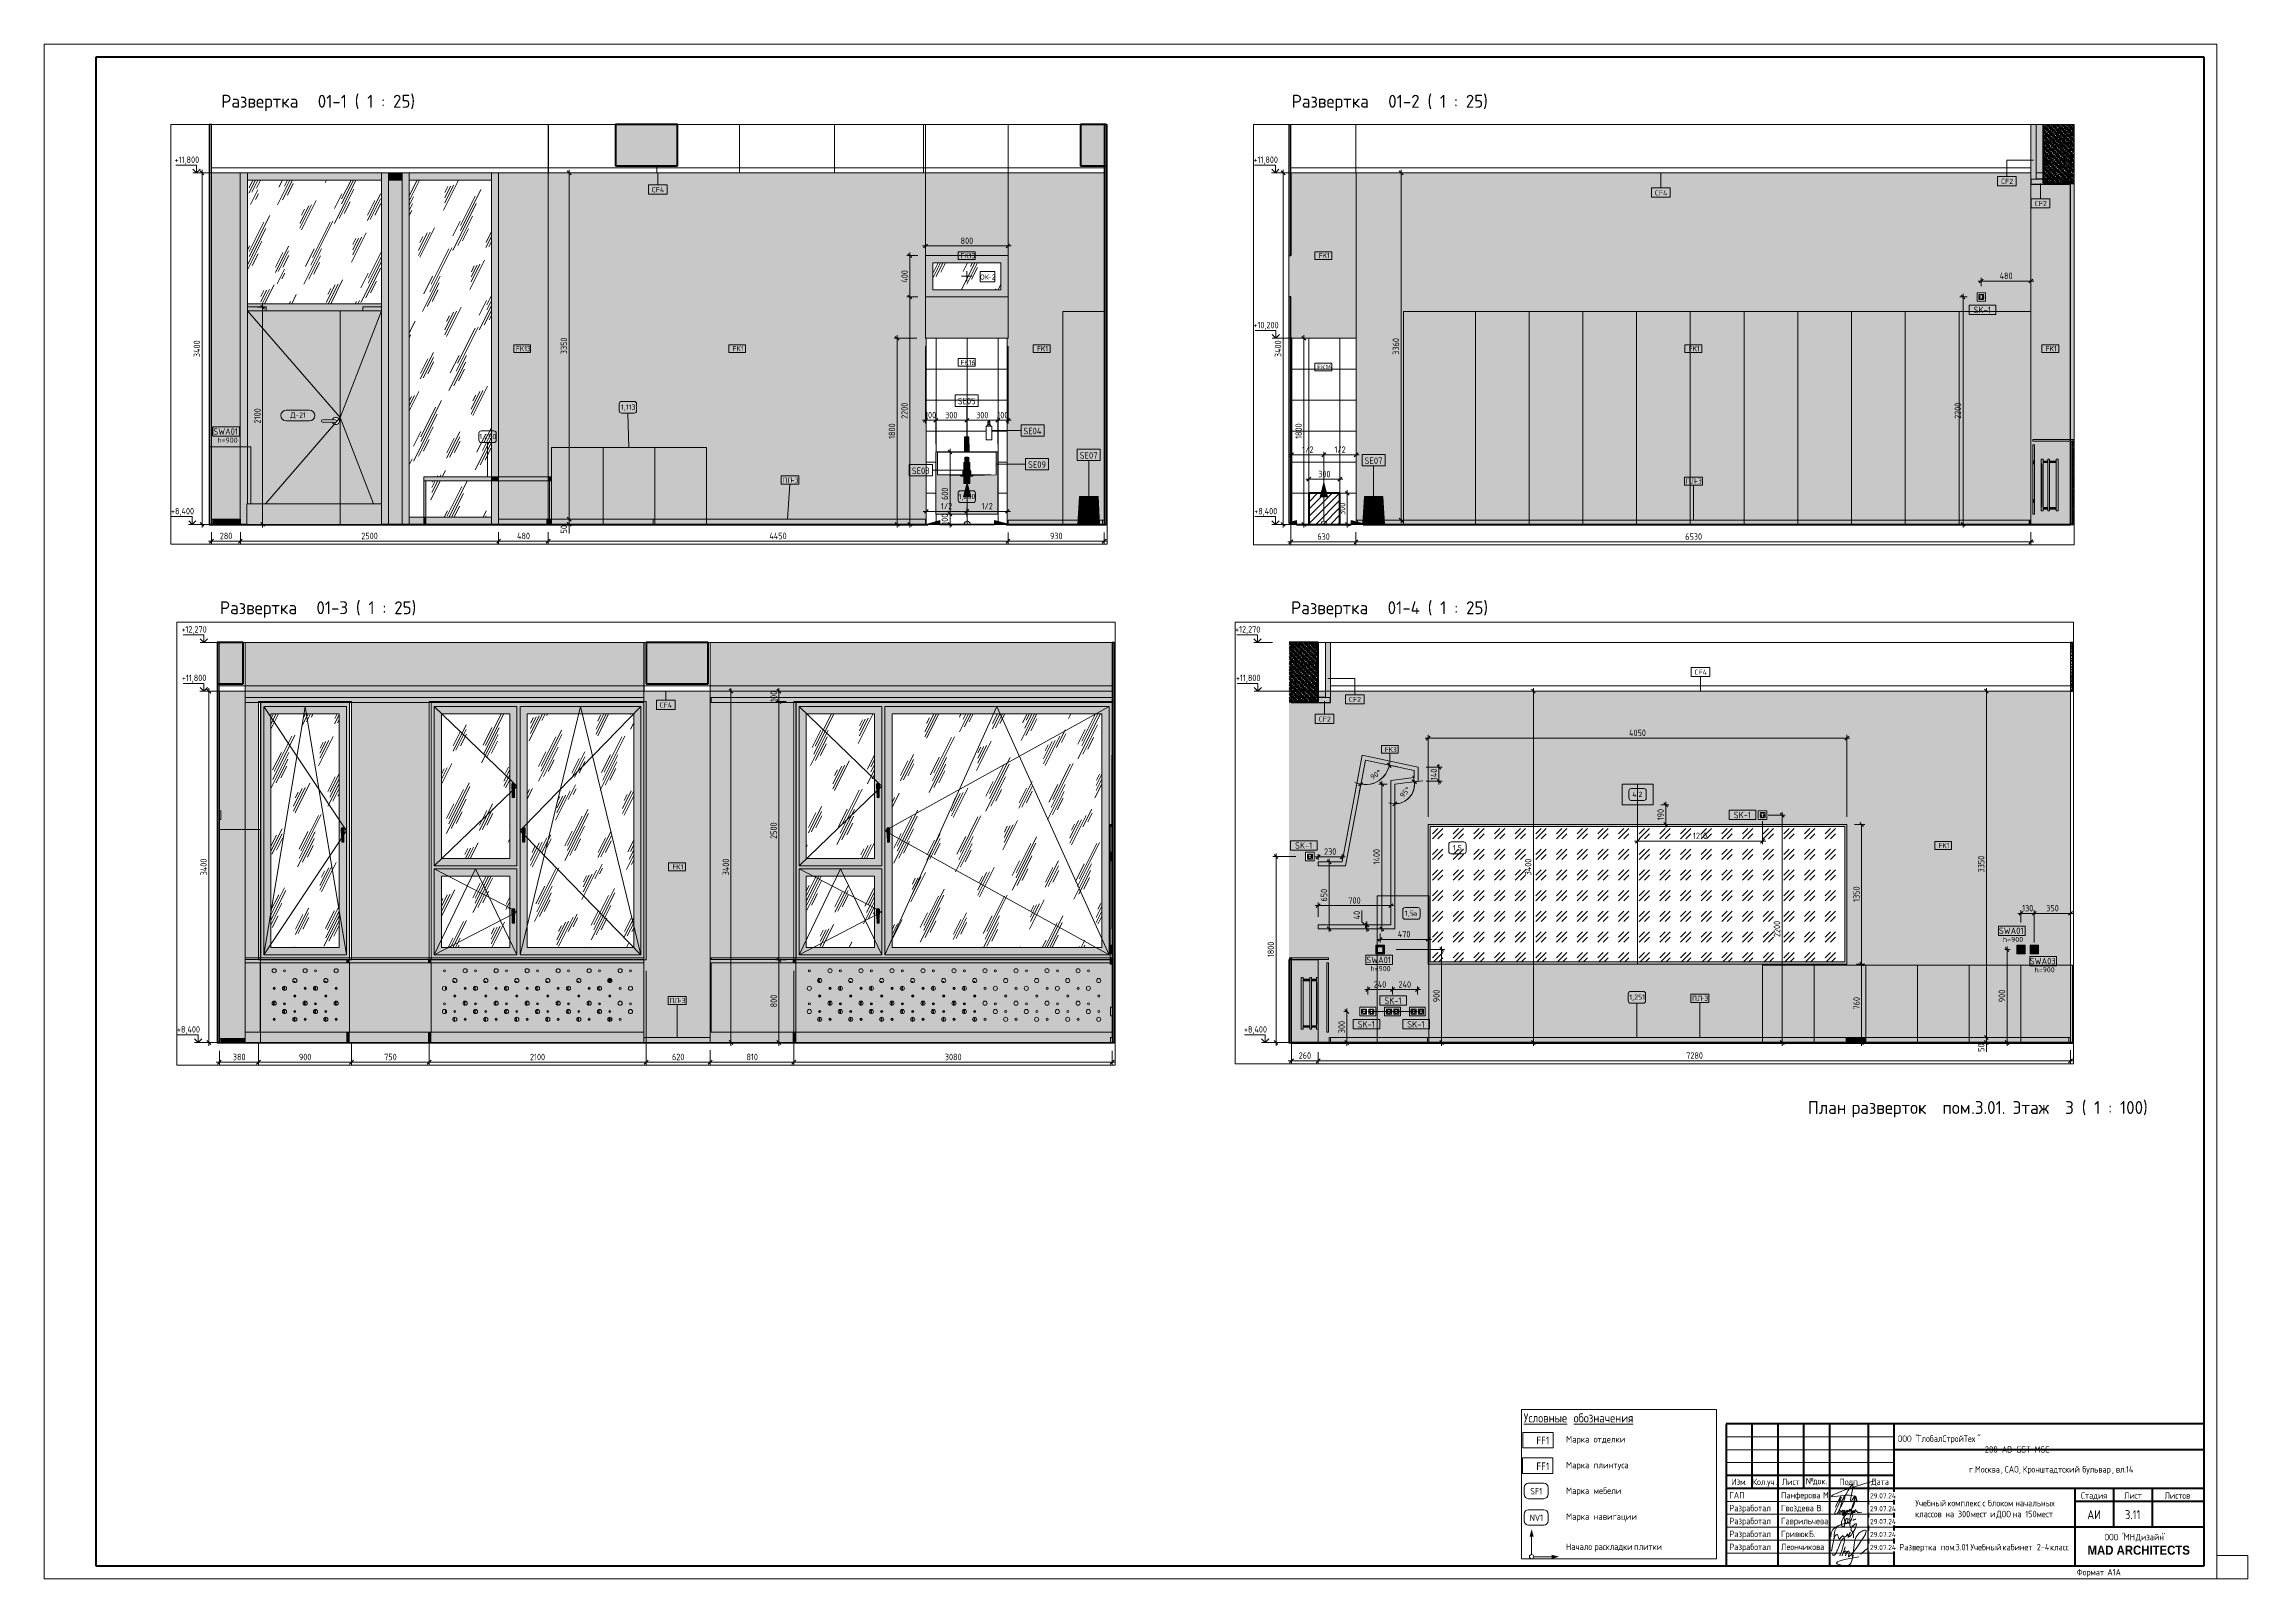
# Paper-space layout 'Layout1' of a CAD drawing. Header units: millimetres. Extents: x -841 to 12, y 0 to 594.
# The model-space entities are those that its viewports show. They can reach past a viewport. Long polylines and large blocks are cut down to what shows.
import ezdxf

# ---------------------------------------------------------------- set-up
doc = ezdxf.new("R2010")
doc.units = ezdxf.units.MM
doc.linetypes.add('ADSK_Штрих_ш2 п1', pattern=[300, 200, -100])
doc.linetypes.add('Скрыто', pattern=[7.14375, 4.7625, -2.38125])
for name, color, linetype, lineweight in [('0-1', 7, 'Continuous', 9), ('A-ANNO-DIMS', 7, 'Continuous', 9), ('A-ANNO-DIMS-25', 7, 'Continuous', 9), ('A-ANNO-NOTE', 7, 'Continuous', 9), ('A-CLNG', 7, 'Continuous', 9), ('A-CLNG-IDEN', 7, 'Continuous', 9), ('A-DETL', 7, 'Continuous', 9), ('A-DETL-1', 7, 'ADSK_Штрих_ш2 п1', 9), ('A-DETL-2', 7, 'Continuous', 40), ('A-DETL-GENF', 7, 'Continuous', 9), ('A-DOOR', 7, 'Continuous', 9), ('A-DOOR-IDEN', 7, 'Continuous', 9), ('A-FLOR', 7, 'Continuous', 9), ('A-GENM', 7, 'Continuous', 9), ('A-GENM-IDEN', 7, 'Continuous', 9), ('A-GLAZ', 7, 'Continuous', 9), ('A-GLAZ-CURT', 7, 'Continuous', 9), ('A-GLAZ-CWMG', 7, 'Continuous', 9), ('A-GLAZ-IDEN', 7, 'Continuous', 9), ('A-WALL', 7, 'Continuous', 9), ('A-WALL-IDEN', 7, 'Continuous', 9), ('A-WALL-PATT', 7, 'Continuous', 9), ('E-ELEC-EQPM', 7, 'Continuous', 9), ('E-ELEC-FIXT-IDEN', 7, 'Continuous', 9), ('G-ANNO-DIMS', 7, 'Continuous', 9), ('G-ANNO-DIMS-1', 7, 'Continuous', 20), ('G-ANNO-TEXT', 7, 'Continuous', 9), ('G-ANNO-TTLB', 7, 'Скрыто', 9), ('I-FURN', 7, 'Continuous', 9), ('I-FURN-IDEN', 7, 'Continuous', 9), ('I-WALL', 7, 'Continuous', 9), ('M-EQPM', 7, 'Continuous', 9), ('P-SANR-FIXT', 7, 'Continuous', 9), ('P-SANR-FIXT-3', 7, 'Continuous', 18), ('P-SANR-FIXT-IDEN', 7, 'Continuous', 9), ('S-COLS', 7, 'Continuous', 9), ('Знаки', 7, 'Continuous', 9), ('Знаки-1', 7, 'Continuous', 18), ('Электрические приборы', 7, 'Continuous', 9)]:
    doc.layers.add(name, color=color, linetype=linetype, lineweight=lineweight)
doc.layers.add('0-2', color=7, linetype='Continuous', lineweight=9, transparency=0.7)
doc.layers.add('P-SANR-FIXT-2', color=7, linetype='Continuous', lineweight=9, transparency=0.7)
for name, color, linetype, lineweight, true_color in [('A-CLNG-1', 7, 'Continuous', 9, 0x787878), ('A-CLNG-FNSH-1', 7, 'Continuous', 30, 0x3c3c3c), ('A-DETL-GENF-1', 9, 'Continuous', 9, 0x808080), ('A-DETL-GENF-2', 7, 'Continuous', 9, 0xe0e0e0), ('A-DETL-GENF-3', 7, 'Continuous', 9, 0xffffff), ('A-DETL-GENF-4', 1, 'Continuous', 9, 0xff0000), ('A-FLOR-1', 7, 'Continuous', 9, 0x787878), ('A-FLOR-FNSH-1', 7, 'Continuous', 30, 0x3c3c3c), ('A-FLOR-FNSH-2', 7, 'Continuous', 40, 0x3c3c3c), ('A-FLOR-FNSH-3', 251, 'Continuous', 30, 0x505050), ('A-WALL-4', 7, 'Continuous', 30, 0x3c3c3c), ('A-WALL-5', 7, 'Continuous', 30, 0x7c7c7c), ('A-WALL-6', 7, 'Continuous', 40, 0x3c3c3c), ('A-WALL-7', 251, 'Continuous', 30, 0x505050), ('A-WALL-FNSH-3', 7, 'Continuous', 30, 0x3c3c3c), ('A-WALL-FNSH-4', 7, 'Continuous', 30, 0x909090), ('A-WALL-FNSH-5', 7, 'Continuous', 30, 0x7c7c7c), ('G-ANNO-TEXT-1', 7, 'Continuous', 9, 0x3c3c3c), ('G-ANNO-TEXT-2', 7, 'Continuous', 9, 0x008000), ('G-ANNO-TEXT-3', 1, 'Continuous', 9, 0xff0000), ('I-FURN-10', 7, 'Continuous', 9, 0xc0c0c0), ('I-FURN-11', 7, 'Continuous', 9, 0x747474), ('I-FURN-12', 7, 'Continuous', 9, 0x757575), ('I-FURN-13', 7, 'Continuous', 9, 0x929292), ('I-FURN-14', 9, 'Continuous', 9, 0x808080), ('I-FURN-16', 7, 'Continuous', 9, 0x888888), ('I-FURN-17', 7, 'Continuous', 9, 0x858585), ('I-FURN-18', 7, 'Continuous', 9, 0x838383), ('I-FURN-19', 7, 'Continuous', 9, 0x818181), ('I-FURN-20', 7, 'Continuous', 9, 0x8d8d8d), ('I-FURN-21', 7, 'Continuous', 9, 0x9e9e9e), ('I-FURN-22', 7, 'Continuous', 9, 0xacacac), ('I-FURN-23', 7, 'Continuous', 9, 0x7f7f7f), ('I-FURN-25', 7, 'Continuous', 9, 0xd1d1d1), ('I-FURN-26', 7, 'Continuous', 9, 0xa1a1a1), ('I-FURN-27', 7, 'Continuous', 9, 0x868686), ('I-FURN-6', 7, 'Continuous', 9, 0x949494), ('I-FURN-8', 7, 'Continuous', 9, 0xbdbdbd), ('I-FURN-9', 7, 'Continuous', 9, 0xc9c9c9), ('I-WALL-1', 7, 'Continuous', 9, 0x787878), ('Розетки', 7, 'Continuous', 9, 0xff1e23)]:
    doc.layers.add(name, color=color, linetype=linetype, lineweight=lineweight, true_color=true_color)
doc.layers.add('G-ANNO-NPLT', color=7, linetype='Continuous', plot=False)
for name, color, linetype, lineweight, true_color, transparency in [('I-FURN-15', 7, 'Continuous', 9, 0x7f7f7f, 0.7), ('I-FURN-24', 7, 'Continuous', 9, 0xfbfbfb, 0.7), ('I-FURN-7', 7, 'Continuous', 9, 0x303030, 0.7), ('M-EQPM-1', 7, 'Continuous', 9, 0xe6e6e6, 0.7)]:
    doc.layers.add(name, color=color, linetype=linetype, lineweight=lineweight, true_color=true_color, transparency=transparency)
doc.styles.add('Arial_B', font='', dxfattribs={"width": 0.9, "height": 3.5})
doc.styles.add('GOST Common_1', font='GOST_Common.ttf', dxfattribs={"height": 50})
doc.styles.add('GOST Common_10', font='GOST_Common.ttf', dxfattribs={"width": 0.9, "height": 2})
doc.styles.add('GOST Common_11', font='GOST_Common.ttf', dxfattribs={"height": 5})
doc.styles.add('GOST Common_2', font='GOST_Common.ttf', dxfattribs={"width": 0.9, "height": 50})
doc.styles.add('GOST Common_3', font='GOST_Common.ttf', dxfattribs={"height": 62.5})
doc.styles.add('GOST Common_4', font='GOST_Common.ttf', dxfattribs={"height": 175})
doc.styles.add('GOST Common_5', font='GOST_Common.ttf', dxfattribs={"width": 0.9, "height": 210})
doc.styles.add('GOST Common_6', font='GOST_Common.ttf', dxfattribs={"width": 0.9, "height": 245})
doc.styles.add('GOST Common_7', font='GOST_Common.ttf', dxfattribs={"width": 0.9, "height": 175})
doc.styles.add('GOST Common_8', font='GOST_Common.ttf', dxfattribs={"width": 0.9, "height": 2.5})
doc.styles.add('GOST Common_9', font='GOST_Common.ttf', dxfattribs={"width": 0.9, "height": 3.5})
doc.styles.add('ISOCPEUR_2', font='isocpeur.ttf', dxfattribs={"width": 0.9, "height": 62.5})
doc.styles.add('ISOCPEUR_3', font='isocpeur.ttf', dxfattribs={"width": 0.9, "height": 50})
doc.styles.add('ISOCPEUR_4', font='isocpeur.ttf', dxfattribs={"width": 0.9, "height": 175})
doc.styles.add('ISOCPEUR_5', font='isocpeur.ttf', dxfattribs={"width": 0.9, "height": 62.5})
doc.styles.add('ISOCPEUR_6', font='isocpeur.ttf', dxfattribs={"height": 50})
doc.styles.get('Arial_B').set_extended_font_data('Arial', bold=True)
doc.dimstyles.new('ISO-2_0_1_0K__СРЕДНИЙ', dxfattribs={"dimscale": 304.8, "dimtxt": 49.799059, "dimasz": 0.123031, "dimexe": 0.19685, "dimexo": 0.123031, "dimgap": 0.082021, "dimtad": 1, "dimdec": 3, "dimrnd": 0.001, "dimdsep": 46, "dimtxsty": 'ISOCPEUR_6', "dimblk1": 'OBLIQUE', "dimblk2": 'OBLIQUE', "dimsah": 1, "dimcen": 0.09, "dimdle": 0.19685, "dimadec": 0, "dimazin": 0, "dimtfac": 1, "dimtdec": 4, "dimtix": 1, "dimtmove": 0, "dimatfit": 3, "dimfxl": 1, "dimtvp": 1, "dimtolj": 1, "dimtzin": 0, "dimarcsym": 2})
doc.dimstyles.new('ISO-2_0_1_0K__СРЕДНИЙ_1', dxfattribs={"dimscale": 304.8, "dimtxt": 49.799059, "dimasz": 0.123031, "dimexe": 0.19685, "dimexo": 0.123031, "dimgap": 0.082021, "dimtad": 1, "dimdec": 3, "dimrnd": 0.001, "dimdsep": 46, "dimtxsty": 'ISOCPEUR_6', "dimblk1": 'OBLIQUE', "dimblk2": 'OBLIQUE', "dimsah": 1, "dimcen": 0.09, "dimdle": 0.19685, "dimadec": 0, "dimazin": 0, "dimtfac": 1, "dimtdec": 4, "dimtix": 1, "dimtmove": 0, "dimatfit": 3, "dimfxl": 1, "dimtvp": 1, "dimtolj": 1, "dimtzin": 0, "dimarcsym": 2})
doc.dimstyles.new('ISO-2_5_0_9К_БОЛЬШОЙ_1', dxfattribs={"dimscale": 304.8, "dimtxt": 62.248823, "dimasz": 0.123031, "dimexe": 0.098425, "dimexo": 0.246063, "dimgap": 0, "dimtad": 1, "dimdec": 0, "dimrnd": 10, "dimzin": 0, "dimdsep": 46, "dimtxsty": 'ISOCPEUR_2', "dimblk1": 'OBLIQUE', "dimblk2": 'OBLIQUE', "dimsah": 1, "dimcen": 0.09, "dimdle": 0.098425, "dimazin": 0, "dimtfac": 1, "dimtdec": 4, "dimtix": 1, "dimtmove": 0, "dimatfit": 3, "dimfxl": 1, "dimtvp": 1, "dimtolj": 1, "dimtzin": 0, "dimarcsym": 2})
doc.dimstyles.new('ISO-2_5_0_9К_БОЛЬШОЙ_2', dxfattribs={"dimscale": 304.8, "dimtxt": 62.248823, "dimasz": 0.123031, "dimexe": 0.098425, "dimexo": 0.246063, "dimgap": 0, "dimtad": 1, "dimdec": 0, "dimrnd": 10, "dimzin": 0, "dimdsep": 46, "dimtxsty": 'ISOCPEUR_2', "dimblk1": 'OBLIQUE', "dimblk2": 'OBLIQUE', "dimsah": 1, "dimcen": 0.09, "dimdle": 0.098425, "dimazin": 0, "dimtfac": 1, "dimtdec": 4, "dimtix": 1, "dimtmove": 1, "dimatfit": 3, "dimfxl": 1, "dimtvp": 1, "dimtolj": 1, "dimtzin": 0, "dimarcsym": 2})
doc.dimstyles.new('ISO-2_5_0_9К_БОЛЬШОЙ_3', dxfattribs={"dimscale": 304.8, "dimtxt": 62.248823, "dimasz": 0.123031, "dimexe": 0.098425, "dimexo": 0.246063, "dimgap": 0, "dimtad": 1, "dimdec": 0, "dimrnd": 10, "dimzin": 0, "dimdsep": 46, "dimtxsty": 'ISOCPEUR_2', "dimblk1": 'OBLIQUE', "dimblk2": 'OBLIQUE', "dimsah": 1, "dimcen": 0.09, "dimdle": 0.098425, "dimazin": 0, "dimtfac": 1, "dimtdec": 4, "dimtix": 1, "dimtmove": 2, "dimatfit": 3, "dimfxl": 1, "dimtvp": 1, "dimtolj": 1, "dimtzin": 0, "dimarcsym": 2})
doc.dimstyles.new('ISO-2_5_0_9К_БОЛЬШОЙ_4', dxfattribs={"dimscale": 304.8, "dimtxt": 62.248823, "dimasz": 0.123031, "dimexe": 0.098425, "dimexo": 0.246063, "dimgap": 0, "dimtad": 1, "dimdec": 0, "dimrnd": 10, "dimzin": 0, "dimdsep": 46, "dimtxsty": 'ISOCPEUR_5', "dimblk1": 'OBLIQUE', "dimblk2": 'OBLIQUE', "dimsah": 1, "dimcen": 0.09, "dimdle": 0.098425, "dimazin": 0, "dimtfac": 1, "dimtdec": 4, "dimtix": 1, "dimtmove": 0, "dimatfit": 3, "dimfxl": 1, "dimtvp": 1, "dimtolj": 1, "dimtzin": 0, "dimarcsym": 2})
pattern_1 = [(63.435, (63.5, 31.75), (-255.583, 766.747), [317.5, -190.5, 317.5, -190.5, -403.903]), (63.435, (63.5, 31.75), (-255.583, 766.747), [-1016, 127, -276.903]), (63.435, (47.6, 47.6), (-255.583, 766.747), [254, -317.5, 190.5, -190.5, -467.403]), (63.435, (47.6, 47.6), (-255.583, 766.747), [-952.5, 222.25, -245.153]), (63.435, (47.6, 95.25), (-255.583, 766.747), [190.5, -381, 127, -190.5, -530.903]), (63.435, (47.6, 95.25), (-255.583, 766.747), [-889, 285.75, -245.153]), (63.435, (95.25, 47.6), (-255.583, 766.747), [190.5, -381, 158.75, -6404.65]), (63.435, (142.9, 95.25), (-255.583, 766.747), [95.25, -476.25, 63.5, -6499.9]), (63.435, (63.5, 174.6), (-255.583, 766.747), [63.5, -476.25, 63.5, -254, -562.653]), (63.435, (63.5, 174.6), (-255.583, 766.747), [-857.25, 158.75, -403.903]), (63.435, (349.25, 127), (-255.583, 766.747), [317.5, -476.25, 381, -251.503]), (63.435, (349.25, 79.4), (-255.583, 766.747), [444.5, -317.5, 476.25, -188.003]), (63.435, (381, 95.25), (-255.583, 766.747), [508, -254, 381, -276.903]), (63.435, (428.6, 142.9), (-255.583, 766.747), [317.5, -444.5, 254, -403.903]), (63.435, (381, 238.1), (-255.583, 766.747), [158.75, -635, 190.5, -435.653]), (63.435, (476.25, 190.5), (-255.583, 766.747), [127, -635, 127, -530.903])]
pattern_2 = [(0, (27239.0755, 0), (30.48, 7.62), [2.515, -20.345, 2.515, -20.345, -121.92]), (0, (27239.0755, 0), (30.48, 7.62), [-45.72, 2.515, -43.205, 2.515, -20.345, -53.34]), (0, (27239.0755, 0), (30.48, 7.62), [-114.3, 2.515, -12.725, 2.515, -35.585]), (120, (27250.5055, 3.81), (-21.8391136, 22.5864543), [2.515, -20.345, 2.515, -20.345, -121.92]), (120, (27250.5055, 3.81), (-21.8391136, 22.5864543), [-45.72, 2.515, -43.205, 2.515, -20.345, -53.34]), (120, (27250.5055, 3.81), (-21.8391136, 22.5864543), [-114.3, 2.515, -12.725, 2.515, -35.585]), (240, (27254.3155, 19.05), (-8.6408864, -30.2064543), [2.515, -20.345, 2.515, -20.345, -121.92]), (240, (27254.3155, 19.05), (-8.6408864, -30.2064543), [-45.72, 2.515, -43.205, 2.515, -20.345, -53.34]), (240, (27254.3155, 19.05), (-8.6408864, -30.2064543), [-114.3, 2.515, -12.725, 2.515, -35.585])]
pattern_3 = [(45, (32356.033, 0), (-14.25598, 14.25598), []), (45, (32370.289, 0), (-14.25598, 14.25598), [25.202, -5.04, 0.8382, -4.202])]
pattern_4 = [(0, (32356.033, 0), (30.48, 7.62), [2.515, -20.345, 2.515, -20.345, -121.92]), (0, (32356.033, 0), (30.48, 7.62), [-45.72, 2.515, -43.205, 2.515, -20.345, -53.34]), (0, (32356.033, 0), (30.48, 7.62), [-114.3, 2.515, -12.725, 2.515, -35.585]), (120, (32367.463, 3.81), (-21.8391136, 22.5864543), [2.515, -20.345, 2.515, -20.345, -121.92]), (120, (32367.463, 3.81), (-21.8391136, 22.5864543), [-45.72, 2.515, -43.205, 2.515, -20.345, -53.34]), (120, (32367.463, 3.81), (-21.8391136, 22.5864543), [-114.3, 2.515, -12.725, 2.515, -35.585]), (240, (32371.273, 19.05), (-8.6408864, -30.2064543), [2.515, -20.345, 2.515, -20.345, -121.92]), (240, (32371.273, 19.05), (-8.6408864, -30.2064543), [-45.72, 2.515, -43.205, 2.515, -20.345, -53.34]), (240, (32371.273, 19.05), (-8.6408864, -30.2064543), [-114.3, 2.515, -12.725, 2.515, -35.585])]
pattern_5 = [(90, (25150.03, 8400), (-300, 2e-14), []), (180, (25150.03, 8400), (-4e-14, -300), [])]
pattern_6 = [(0, (29802.4495, 0), (30.48, 7.62), [2.515, -20.345, 2.515, -20.345, -121.92]), (0, (29802.4495, 0), (30.48, 7.62), [-45.72, 2.515, -43.205, 2.515, -20.345, -53.34]), (0, (29802.4495, 0), (30.48, 7.62), [-114.3, 2.515, -12.725, 2.515, -35.585]), (120, (29813.8795, 3.81), (-21.8391136, 22.5864543), [2.515, -20.345, 2.515, -20.345, -121.92]), (120, (29813.8795, 3.81), (-21.8391136, 22.5864543), [-45.72, 2.515, -43.205, 2.515, -20.345, -53.34]), (120, (29813.8795, 3.81), (-21.8391136, 22.5864543), [-114.3, 2.515, -12.725, 2.515, -35.585]), (240, (29817.6895, 19.05), (-8.6408864, -30.2064543), [2.515, -20.345, 2.515, -20.345, -121.92]), (240, (29817.6895, 19.05), (-8.6408864, -30.2064543), [-45.72, 2.515, -43.205, 2.515, -20.345, -53.34]), (240, (29817.6895, 19.05), (-8.6408864, -30.2064543), [-114.3, 2.515, -12.725, 2.515, -35.585])]
pattern_7 = [(45, (52222.565, 0), (-14.25598, 14.25598), []), (45, (52236.821, 0), (-14.25598, 14.25598), [25.202, -5.04, 0.8382, -4.202])]
pattern_8 = [(0, (52222.565, 0), (30.48, 7.62), [2.515, -20.345, 2.515, -20.345, -121.92]), (0, (52222.565, 0), (30.48, 7.62), [-45.72, 2.515, -43.205, 2.515, -20.345, -53.34]), (0, (52222.565, 0), (30.48, 7.62), [-114.3, 2.515, -12.725, 2.515, -35.585]), (120, (52233.995, 3.81), (-21.8391136, 22.5864543), [2.515, -20.345, 2.515, -20.345, -121.92]), (120, (52233.995, 3.81), (-21.8391136, 22.5864543), [-45.72, 2.515, -43.205, 2.515, -20.345, -53.34]), (120, (52233.995, 3.81), (-21.8391136, 22.5864543), [-114.3, 2.515, -12.725, 2.515, -35.585]), (240, (52237.805, 19.05), (-8.6408864, -30.2064543), [2.515, -20.345, 2.515, -20.345, -121.92]), (240, (52237.805, 19.05), (-8.6408864, -30.2064543), [-45.72, 2.515, -43.205, 2.515, -20.345, -53.34]), (240, (52237.805, 19.05), (-8.6408864, -30.2064543), [-114.3, 2.515, -12.725, 2.515, -35.585])]

psp = doc.layouts.get("Layout1")

# ---------------------------------------------------------------- texts
at = {"layer": 'G-ANNO-TTLB', "linetype": 'Continuous', "attachment_point": 1}
for s, insert, char_height, width, style in [('Развертка', (-772.45, 574.37), 5, 41.6076, 'GOST Common_11'), (' 01-1 ( 1 : 25)', (-738.12, 574.37), 5, 43.9325, 'GOST Common_11'), ('Развертка', (-358.11, 574.37), 5, 41.6076, 'GOST Common_11'), (' 01-2 ( 1 : 25)', (-323.78, 574.37), 5, 45.135, 'GOST Common_11'), ('Развертка', (-772.95, 378.36), 5, 41.6076, 'GOST Common_11'), (' 01-3 ( 1 : 25)', (-738.62, 378.36), 5, 45.135, 'GOST Common_11'), ('Развертка', (-358.34, 378.36), 5, 41.6076, 'GOST Common_11'), (' 01-4 ( 1 : 25)', (-324.01, 378.36), 5, 45.6962, 'GOST Common_11'), ('План', (-158.33, 184.94), 5, 18.4388, 'GOST Common_11'), ('\\fGOST Common|b0|i0|c204|p34|; ', (-143.12, 184.94), 5, 2.0844, 'GOST Common_11'), ('разверток', (-141.4, 184.94), 5, 40.4852, 'GOST Common_11'), ('\\fGOST Common|b0|i0|c204|p34|; ', (-108, 184.94), 5, 2.0844, 'GOST Common_11'), ('пом', (-106.28, 184.94), 5, 13.5485, 'GOST Common_11'), ('.3.01. ', (-95.1, 184.94), 5, 19.4008, 'GOST Common_11'), ('Этаж', (-79.09, 184.94), 5, 21.0042, 'GOST Common_11'), (' 3 ( 1 : 100)', (-61.76, 184.94), 5, 36.4768, 'GOST Common_11'), ('ООО', (-123.53, 55.52), 2.5, 6.4937, 'GOST Common_8'), (' "', (-118.17, 55.52), 2.5, 2.5975, 'GOST Common_8'), ('ГлобалСтройТех', (-116.03, 55.52), 2.5, 28.2114, 'GOST Common_8'), ('"                                                                               288-AB-GST-MSC', (-92.75, 55.52), 2.5, 105.1974, 'GOST Common_8'), ('\\fGOST Common|b0|i0|c204|p34|;\\W.9;г', (-95.9, 43.66), 2.5, 1.9481, 'GOST Common_8'), ('Москва', (-93.64, 43.66), 2.5, 12.1215, 'GOST Common_8'), ('САО', (-82.09, 43.66), 2.5, 6.5658, 'GOST Common_8'), ('Кронштадтский', (-75.12, 43.66), 2.5, 26.9848, 'GOST Common_8'), ('\\fGOST Common|b0|i0|c204|p34|;\\W.9; ', (-52.86, 43.66), 2.5, 0.938, 'GOST Common_8'), ('бульвар', (-52.08, 43.66), 2.5, 13.8532, 'GOST Common_8'), ('вл', (-39.11, 43.66), 2.5, 3.8962, 'GOST Common_8'), ('.14', (-35.89, 43.66), 2.5, 4.3291, 'GOST Common_8'), ('\\fGOST Common|b0|i0|c204|p34|;\\W.9;.', (-94.29, 43.66), 2.5, 0.7937, 'GOST Common_8'), (', ', (-83.64, 43.66), 2.5, 1.8759, 'GOST Common_8'), (', ', (-76.67, 43.66), 2.5, 1.8759, 'GOST Common_8'), (', ', (-40.65, 43.66), 2.5, 1.8759, 'GOST Common_8'), ('Учебный', (-116.7, 30.59), 2.5, 14.0696, 'GOST Common_8'), ('классов', (-116.82, 26.36), 2.5, 13.2759, 'GOST Common_8'), ('\\fGOST Common|b0|i0|c204|p34|;\\W.9; ', (-105.87, 26.36), 2.5, 0.938, 'GOST Common_8'), ('\\fGOST Common|b0|i0|c204|p34|;\\W.9; ', (-105.1, 30.59), 2.5, 0.938, 'GOST Common_8'), ('на', (-105.1, 26.36), 2.5, 4.1127, 'GOST Common_8'), ('комплекс', (-104.32, 30.59), 2.5, 15.5127, 'GOST Common_8'), (' 300 ', (-101.7, 26.36), 2.5, 7.7203, 'GOST Common_8'), ('мест', (-95.33, 26.36), 2.5, 8.2253, 'GOST Common_8'), ('\\fGOST Common|b0|i0|c204|p34|;\\W.9; ', (-91.52, 30.59), 2.5, 0.938, 'GOST Common_8'), ('\\fGOST Common|b0|i0|c204|p34|;\\W.9;с', (-90.75, 30.59), 2.5, 1.6595, 'GOST Common_8'), ('\\fGOST Common|b0|i0|c204|p34|;\\W.9; ', (-89.38, 30.59), 2.5, 0.938, 'GOST Common_8'), ('\\fGOST Common|b0|i0|c204|p34|;\\W.9; ', (-88.55, 26.36), 2.5, 0.938, 'GOST Common_8'), ('блоком', (-88.61, 30.59), 2.5, 11.9051, 'GOST Common_8'), ('\\fGOST Common|b0|i0|c204|p34|;\\W.9;и', (-87.77, 26.36), 2.5, 1.9481, 'GOST Common_8'), ('\\fGOST Common|b0|i0|c204|p34|;\\W.9; ', (-86.17, 26.36), 2.5, 0.938, 'GOST Common_8'), ('ДОО', (-85.39, 26.36), 2.5, 6.7823, 'GOST Common_8'), ('\\fGOST Common|b0|i0|c204|p34|;\\W.9; ', (-79.8, 26.36), 2.5, 0.938, 'GOST Common_8'), ('на', (-79.02, 26.36), 2.5, 4.1127, 'GOST Common_8'), ('\\fGOST Common|b0|i0|c204|p34|;\\W.9; ', (-78.78, 30.59), 2.5, 0.938, 'GOST Common_8'), ('начальных', (-78.01, 30.59), 2.5, 18.1823, 'GOST Common_8'), (' 150 ', (-75.63, 26.36), 2.5, 7.143, 'GOST Common_8'), ('мест', (-69.73, 26.36), 2.5, 8.2253, 'GOST Common_8'), ('АИ', (-50.19, 26.62), 3.5, 6.5658, 'GOST Common_9'), ('3.11', (-35.61, 26.62), 3.5, 7.5759, 'GOST Common_9'), ('Развертка', (-122.9, 13.54), 2.5, 18.543, 'GOST Common_8'), ('\\fGOST Common|b0|i0|c204|p34|;\\W.9; ', (-107.6, 13.54), 2.5, 0.938, 'GOST Common_8'), ('пом', (-106.83, 13.54), 2.5, 6.0608, 'GOST Common_8'), ('.3.01 ', (-101.82, 13.54), 2.5, 7.7924, 'GOST Common_8'), ('Учебный', (-95.4, 13.54), 2.5, 14.0696, 'GOST Common_8'), ('\\fGOST Common|b0|i0|c204|p34|;\\W.9; ', (-83.79, 13.54), 2.5, 0.938, 'GOST Common_8'), ('кабинет', (-83.01, 13.54), 2.5, 14.3582, 'GOST Common_8'), (' 2-4 ', (-71.17, 13.54), 2.5, 7.9367, 'GOST Common_8'), ('класс', (-64.62, 13.54), 2.5, 9.3797, 'GOST Common_8')]:
    psp.add_mtext(s, dxfattribs=dict(at, insert=insert, char_height=char_height, width=width, style=style))

msp = doc.modelspace()

# ---------------------------------------------------------------- texts
at = {"layer": 'A-CLNG-IDEN', "char_height": 50, "attachment_point": 1, "style": 'GOST Common_1'}
for s, insert, width in [('CF4', (53283.2922, 12008.2145), 138.291094), ('CF2', (31546.4211, 11743.9117), 132.278437), ('CF2', (49939.4519, 11743.9117), 132.278437), ('CF4', (19110.1235, 11689.7087), 138.291094), ('CF4', (37813.4974, 11663.0605), 138.291094), ('CF4', (28197.5808, 11632.6053), 138.291094), ('CF2', (49647.6404, 11554.087), 132.278437), ('CF2', (31873.7291, 11528.5466), 132.278437)]:
    msp.add_mtext(s, dxfattribs=dict(at, insert=insert, width=width))
at = {"layer": 'A-DOOR-IDEN', "char_height": 50, "attachment_point": 1, "style": 'GOST Common_1'}
for s, insert, width in [('\\fGOST Common|b0|i0|c204|p34|;Д', (34317.3885, 9482.808), 56.118125), ('-21', (34363.6906, 9482.808), 118.248906)]:
    msp.add_mtext(s, dxfattribs=dict(at, insert=insert, width=width))
at = {"layer": 'A-GENM-IDEN', "char_height": 50, "attachment_point": 1, "style": 'GOST Common_1'}
for s, insert, width in [('ПЛ', (39076.3013, 8852.8485), 98.206719), ('-3', (39157.33, 8852.8485), 86.181406), ('ПЛ', (53259.5961, 8852.8485), 98.206719), ('-3', (53340.6248, 8852.8485), 86.181406), ('ПЛ', (28495.8847, 8842.8485), 98.206719), ('-3', (28576.9134, 8842.8485), 86.181406), ('ПЛ', (19203.9274, 8831.8932), 98.206719), ('-3', (19284.9561, 8831.8932), 86.181406)]:
    msp.add_mtext(s, dxfattribs=dict(at, insert=insert, width=width))
at = {"layer": 'A-GLAZ-IDEN', "char_height": 50, "attachment_point": 1, "style": 'ISOCPEUR_3'}
for s, insert, width in [('ОК', (40992.0342, 10817.7756), 90.189844), ('-2', (41066.4482, 10817.7756), 79.367062)]:
    msp.add_mtext(s, dxfattribs=dict(at, insert=insert, width=width))
at = {"layer": 'A-WALL-IDEN', "char_height": 50, "attachment_point": 1, "style": 'GOST Common_2'}
for s, insert, width in [('FK3', (50286.1822, 11259.9601), 122.658187), ('FK1', (24945.973, 11024.5068), 111.835406), ('FK13', (40801.2521, 11024.5068), 149.715141), ('FK1', (55645.2228, 10330.9134), 111.835406), ('FK1', (19233.5157, 10124.5068), 111.835406), ('FK1', (28525.473, 10124.5068), 111.835406), ('FK1', (31979.973, 10124.5068), 111.835406), ('FK13', (36499.8074, 10124.5068), 149.715141), ('FK1', (38596.1396, 10124.5068), 111.835406), ('FK1', (41542.1738, 10124.5068), 111.835406), ('FK16', (40800.8271, 9990.3133), 151.518937), ('FK16', (24929.6605, 9945.1334), 151.518937)]:
    msp.add_mtext(s, dxfattribs=dict(at, insert=insert, width=width))
at = {"layer": 'E-ELEC-FIXT-IDEN', "attachment_point": 1}
for s, insert, char_height, width, style in [('SK-1', (53663.8672, 10633.0531), 62.5, 212.447187, 'GOST Common_3'), ('SK-1', (31281.724, 10505.685), 62.5, 212.447187, 'GOST Common_3'), ('SK-1', (49418.7251, 10338.1286), 62.5, 212.447187, 'GOST Common_3'), ('SWA01', (56229.5023, 9512.821), 62.5, 304.64125, 'GOST Common_3'), ('h=900', (56268.1586, 9422.5838), 50, 220.464062, 'GOST Common_1'), ('SWA01', (33572.5488, 9329.2142), 62.5, 304.64125, 'GOST Common_3'), ('h=900', (33611.2051, 9238.977), 50, 220.464062, 'GOST Common_1'), ('SWA01', (50109.282, 9230.7982), 62.5, 304.64125, 'GOST Common_3'), ('SWA03', (56528.5918, 9219.4348), 62.5, 320.675, 'GOST Common_3'), ('h=900', (50147.9382, 9140.5609), 50, 220.464062, 'GOST Common_1'), ('h=900', (56573.873, 9129.1976), 50, 220.464062, 'GOST Common_1'), ('SK-1', (50283.0299, 8836.6467), 62.5, 212.447187, 'GOST Common_3'), ('SK-1', (50024.7183, 8607.6301), 62.5, 212.447187, 'GOST Common_3'), ('SK-1', (50504.4225, 8607.6301), 62.5, 212.447187, 'GOST Common_3')]:
    msp.add_mtext(s, dxfattribs=dict(at, insert=insert, char_height=char_height, width=width, style=style))
at = {"layer": 'G-ANNO-DIMS', "char_height": 62.5, "attachment_point": 1, "line_spacing_factor": 1.149209, "style": 'ISOCPEUR_2', "bg_fill": 3, "box_fill_scale": 1.25, "bg_fill_color": 256, "bg_fill_true_color": 13158600, "bg_fill_transparency": 0}
for s, insert, width in [('+12,270', (14482.4041, 12429.1535), 288.317595), ('+12,270', (48838.2363, 12429.1535), 288.317595), ('+11,800', (14486.4206, 11959.1535), 275.61967), ('+11,800', (24313.2717, 11959.1535), 275.61967), ('+11,800', (33197.0256, 11959.1535), 275.61967), ('+11,800', (48846.5642, 11959.1535), 275.61967), ('+10,200', (24313.4655, 10359.1535), 288.317595), ('+8,400', (14439.2649, 8559.1535), 261.427871), ('+8,400', (33161.9798, 8559.1535), 261.427871), ('+8,400', (48923.7543, 8559.1535), 261.427871)]:
    msp.add_mtext(s, dxfattribs=dict(at, insert=insert, width=width))
at = {"layer": 'G-ANNO-TEXT', "attachment_point": 1}
for s, insert, char_height, width, style in [('\\LУсловные', (42805.3228, 1955.6425), 245, 1550.543794, 'GOST Common_6'), ('\\Lобозначения', (44159.6588, 1955.6425), 245, 2111.163863, 'GOST Common_6'), ('\\L\\fGOST Common|b0|i0|c204|p34|;\\W.9;\\L ', (44084.6494, 1955.6425), 245, 90.911362, 'GOST Common_6'), ('Начало', (43954.0221, -1567.5579), 175, 863.657944, 'GOST Common_7'), ('\\fGOST Common|b0|i0|c204|p34|;\\W.9; ', (44666.6112, -1567.5579), 175, 65.658206, 'GOST Common_7'), ('\\fGOST Common|b0|i0|c204|p34|;\\W.9; ', (45741.7455, -1567.5579), 175, 65.658206, 'GOST Common_7'), ('раскладки', (44720.7846, -1567.5579), 175, 1237.404656, 'GOST Common_7'), ('плитки', (45795.919, -1567.5579), 175, 853.556681, 'GOST Common_7')]:
    msp.add_mtext(s, dxfattribs=dict(at, insert=insert, char_height=char_height, width=width, style=style))
at = {"layer": 'G-ANNO-TEXT-1', "attachment_point": 1}
for s, insert, char_height, width, style in [('Марка', (43954.0221, 1343.2436), 175, 830.54825, 'GOST Common_4'), ('\\fGOST Common|b0|i0|c204|p34|; ', (44639.2929, 1343.2436), 175, 72.953562, 'GOST Common_4'), ('   FF1   ', (42805.3228, 1327.3113), 210, 929.31615, 'GOST Common_5'), ('отделки', (44699.4856, 1343.2436), 175, 1099.91525, 'GOST Common_4'), ('Марка', (43954.0221, 643.2436), 175, 830.54825, 'GOST Common_4'), ('\\fGOST Common|b0|i0|c204|p34|; ', (44639.2929, 643.2436), 175, 72.953562, 'GOST Common_4'), ('плинтуса', (44699.4856, 643.2436), 175, 1245.822375, 'GOST Common_4'), ('Марка', (43954.0221, -50.9475), 175, 830.54825, 'GOST Common_4'), ('\\fGOST Common|b0|i0|c204|p34|; ', (44639.2929, -50.9475), 175, 72.953562, 'GOST Common_4'), ('мебели', (44699.4856, -50.9475), 175, 925.949063, 'GOST Common_4'), ('Марка', (43954.0221, -750.9475), 175, 830.54825, 'GOST Common_4'), ('\\fGOST Common|b0|i0|c204|p34|; ', (44639.2929, -750.9475), 175, 72.953562, 'GOST Common_4'), ('навигации', (44699.4856, -750.9475), 175, 1414.17675, 'GOST Common_4')]:
    msp.add_mtext(s, dxfattribs=dict(at, insert=insert, char_height=char_height, width=width, style=style))
at = {"layer": 'G-ANNO-TEXT-2', "char_height": 175, "attachment_point": 1, "style": 'ISOCPEUR_4'}
for s, insert, width in [('SF1', (42982.7338, -63.7492), 383.847975), ('NV1', (42968.8564, -781.9683), 419.202394)]:
    msp.add_mtext(s, dxfattribs=dict(at, insert=insert, width=width))
at = {"layer": 'G-ANNO-TEXT-3', "insert": (42805.3228, 627.3113), "char_height": 210, "width": 929.31615, "attachment_point": 1, "style": 'GOST Common_5'}
msp.add_mtext('   FF1   ', dxfattribs=at)
at = {"layer": 'I-FURN-IDEN', "char_height": 50, "attachment_point": 1, "style": 'GOST Common_1'}
for s, insert, width in [('4,2', (52681.1192, 10826.7628), 116.244687), ('1,5', (50945.8653, 10310.783), 96.2025), ('1,5', (50480.8604, 9676.3591), 96.2025), ('\\fGOST Common|b0|i0|c204|p34|;а', (50560.2354, 9676.3591), 50.105469), ('1,113', (37516.0744, 9559.6667), 154.324844), ('1,290', (36146.0678, 9274.6667), 184.388125), ('1,251', (52652.7908, 8864.6667), 170.358594), ('1,250', (40782.9096, 8694.4155), 184.388125)]:
    msp.add_mtext(s, dxfattribs=dict(at, insert=insert, width=width))
at = {"layer": 'P-SANR-FIXT-IDEN', "char_height": 62.5, "attachment_point": 1, "style": 'GOST Common_3'}
for s, insert, width in [('SE05', (40774.279, 9623.523), 222.468281), ('SE04', (41409.9538, 9334.4199), 228.480937), ('SE07', (41954.6332, 9098.6441), 222.468281), ('SE07', (25389.2166, 9046.83), 222.468281), ('SE09', (41455.0069, 9009.5796), 222.468281), ('SE03', (40329.5724, 8949.924), 222.468281)]:
    msp.add_mtext(s, dxfattribs=dict(at, insert=insert, width=width))

# ---------------------------------------------------------------- blocks, each defined once
blk = doc.blocks.new('Штамп_РД_основной - А1А-27074248-Развертка пом_3_01 Учебный кабинет 2-4 класс')
at = {"layer": 'A-ANNO-NOTE'}
for points, knots in [([(-338.04, -117.09), (-338.7, -122.45), (-329.95, -103.67), (-335.82, -123.67), (-330.91, -113.57), (-333.31, -120.58), (-331.35, -115.2), (-331.8, -118.76), (-331.18, -118.6), (-331.48, -117.47), (-332.41, -115.06), (-346.74, -118.37), (-335.97, -113.63), (-324.18, -110.47)], [0, 0, 0, 0, 0.0513615, 0.1091052, 0.1522958, 0.178941, 0.1972205, 0.2080985, 0.2140042, 0.2188047, 0.2389907, 0.2707687, 0.3130687, 0.3130687, 0.3130687, 0.3130687]), ([(-339.6, -120.68), (-338.03, -117.16), (-337.34, -116.47), (-337.34, -117.01), (-338.8, -120.61), (-340.42, -123.93), (-338.88, -123.37), (-338.39, -122.01), (-335.91, -117.73), (-335.91, -116.39), (-336.4, -116.39), (-336.93, -117.86), (-338.31, -122.65)], [0, 0, 0, 0, 0.0080365, 0.0160998, 0.028237, 0.0420073, 0.0521324, 0.0641411, 0.0757014, 0.0858292, 0.0908816, 0.1013994, 0.1013994, 0.1013994, 0.1013994]), ([(-334.92, -121.85), (-335.39, -122.12), (-335.39, -122.36), (-335.08, -122.36), (-334.79, -121.86), (-335.46, -123.69), (-336.26, -124.25), (-335.67, -123.24), (-334.43, -122), (-333.69, -121.48), (-334.3, -121.48), (-334.58, -122.51), (-333.95, -122.51), (-332.11, -119.19), (-332.11, -118.03), (-332.59, -118.5), (-333.54, -122.06), (-333.54, -122.65)], [0, 0, 0, 0, 0.00162511, 0.00331349, 0.00754981, 0.01278161, 0.01888966, 0.02470924, 0.03042302, 0.03530305, 0.0391434, 0.04257709, 0.05077407, 0.05912564, 0.06755136, 0.07580968, 0.08321457, 0.08321457, 0.08321457, 0.08321457]), ([(-341.44, -132.23), (-341.94, -127.35), (-328.89, -126.72), (-340.13, -127.01), (-339.88, -131.73), (-341.68, -139.94), (-340.55, -134.68), (-340.23, -132.52), (-338.7, -130.28), (-338.3, -134.28), (-337.45, -132.06), (-336.73, -131.65)], [0, 0, 0, 0, 0.019426, 0.0387349, 0.0549438, 0.0672527, 0.0778646, 0.084698, 0.0906304, 0.096697, 0.1015072, 0.1015072, 0.1015072, 0.1015072]), ([(-338.31, -122.65), (-338.31, -123.16), (-337.4, -123.16), (-337.4, -122.18), (-337.76, -122.18), (-337.86, -122.27), (-337.86, -122.45), (-336.95, -122.11), (-337.26, -122.65)], [0, 0, 0, 0, 0.00358547, 0.00695057, 0.00915819, 0.01015554, 0.01205798, 0.01469377, 0.01469377, 0.01469377, 0.01469377]), ([(-336.52, -122.82), (-335.98, -125.91), (-335.98, -128.51), (-337.09, -128.51), (-337.63, -126.53), (-335.78, -123.34), (-334.29, -122.94), (-332.03, -122.74)], [0, 0, 0, 0, 0.01155157, 0.02127823, 0.03282555, 0.04509601, 0.05773263, 0.05773263, 0.05773263, 0.05773263]), ([(-337.04, -123.15), (-336.33, -122.45), (-336.88, -121.9), (-337.19, -122.22), (-336.57, -122.38), (-335.98, -121.8), (-335.98, -122.14), (-336.29, -122.45), (-335.64, -122.45), (-335.9, -123.17), (-336.96, -124.23), (-336.96, -123.36), (-335.57, -122.19), (-335.11, -122.65)], [0, 0, 0, 0, 0.00332582, 0.00612366, 0.00901076, 0.01174206, 0.01415884, 0.01630272, 0.0190767, 0.02344016, 0.02813242, 0.03439448, 0.03937975, 0.03937975, 0.03937975, 0.03937975]), ([(-336.73, -131.65), (-336.69, -132.19), (-335.41, -132.52), (-334.96, -129.96), (-334.72, -133.44), (-334.65, -131.27), (-333.5, -130.12), (-334.9, -132.4), (-333.52, -132.31), (-329.94, -124.81), (-334.86, -129.74), (-332.72, -130.12), (-332.69, -131.28), (-332.61, -132.58)], [0, 0, 0, 0, 0.0046234, 0.0123007, 0.0208561, 0.0283952, 0.03509, 0.0409642, 0.0537756, 0.0710384, 0.0891313, 0.0998193, 0.1046376, 0.1046376, 0.1046376, 0.1046376]), ([(-334.89, -125.37), (-335.11, -125.15), (-335.5, -125.15), (-335.69, -125.34), (-335.81, -126.03), (-335.81, -126.9), (-335.29, -127.04), (-334.88, -126.64), (-334.73, -125.4), (-334.73, -125.1), (-334.73, -125.1), (-334.73, -125.11), (-334.83, -126.08), (-334.77, -126.92), (-334.56, -126.92), (-333.91, -126.43), (-332.93, -124.42), (-332.93, -123.27), (-333.1, -122.97), (-333.59, -122.97), (-334.05, -124.31), (-334.22, -127.46), (-333.93, -128.25), (-333.8, -128.74)], [0, 0, 0, 0, 0.0016332, 0.00392105, 0.00702344, 0.01058969, 0.01394693, 0.01793334, 0.0215051, 0.02411625, 0.02465035, 0.02632052, 0.02939378, 0.03280325, 0.03593957, 0.04142394, 0.04849321, 0.05477683, 0.05812393, 0.06191415, 0.07043912, 0.0795646, 0.08714635, 0.08714635, 0.08714635, 0.08714635]), ([(-333.54, -122.65), (-333.3, -122.89), (-332.62, -122.21), (-333.2, -122.21), (-332.6, -122.21), (-332.14, -121.75), (-332.66, -122.65)], [0, 0, 0, 0, 0.00269646, 0.00576297, 0.00838865, 0.01167349, 0.01167349, 0.01167349, 0.01167349]), ([(-331.86, -121.61), (-331.93, -121.96), (-331.61, -121.96), (-331.61, -122.32), (-330.85, -123.08), (-329.44, -122.71)], [0, 0, 0, 0, 0.001554219, 0.00418307, 0.008514983, 0.008514983, 0.008514983, 0.008514983]), ([(-340.81, -138.96), (-340.12, -140.15), (-338.38, -136.42), (-337.65, -133.87), (-335.19, -130.73), (-337.14, -137.8), (-337.95, -139.54)], [0, 0, 0, 0, 0.00891354, 0.0206837, 0.03596829, 0.05045262, 0.05045262, 0.05045262, 0.05045262]), ([(-334.59, -139.54), (-335.36, -141.78), (-325.61, -128.89), (-328.98, -129.54), (-332.56, -132.13), (-332.82, -142.77), (-335.05, -143.85), (-340.39, -142.51), (-338.8, -141.36), (-330.59, -139.93)], [0, 0, 0, 0, 0.0206368, 0.0432038, 0.0605873, 0.0770759, 0.0945827, 0.1039292, 0.1187761, 0.1187761, 0.1187761, 0.1187761])]:
    blk.add_open_spline(points, degree=3, knots=knots, dxfattribs=at)
for points, degree in [([(-333.54, -122.65), (-333.03, -122.65)], 1), ([(-333.25, -127.9), (-332.55, -127.9)], 1), ([(-332.92, -125.74), (-332.05, -125.55), (-331.8, -125.33)], 2), ([(-332.8, -122.83), (-332.58, -123.05), (-331.86, -122.34), (-331.86, -121.61)], 3), ([(-335.86, -136.11), (-337.11, -139.54)], 1), ([(-329.93, -138.92), (-327, -136.46)], 1), ([(-336.69, -138.38), (-335.63, -137.2), (-335.23, -137.31), (-335.71, -139.54)], 3), ([(-335.71, -139.54), (-335.36, -137.28), (-333.78, -136.92), (-334.59, -139.54)], 3), ([(-333.25, -139.54), (-332.55, -139.54)], 1)]:
    blk.add_open_spline(points, degree=degree, dxfattribs=at)
at = {"layer": 'G-ANNO-TTLB', "linetype": 'Continuous'}
for p, q in [((-1033, 445.5), (-1033, -148.5)), ((-1033, 445.5), (-192, 445.5)), ((-192, 445.5), (-192, -148.5)), ((-317, -93.5), (-382, -93.5)), ((-317, -98.5), (-382, -98.5)), ((-317, -103.5), (-382, -103.5)), ((-317, -118.5), (-382, -118.5)), ((-317, -123.5), (-382, -123.5)), ((-317, -128.5), (-382, -128.5)), ((-317, -133.5), (-382, -133.5)), ((-317, -138.5), (-382, -138.5)), ((-192, -148.5), (-1033, -148.5))]:
    blk.add_line(p, q, dxfattribs=at)
at = {"layer": 'G-ANNO-TTLB', "linetype": 'Continuous', "lineweight": 40}
for p, q in [((-1013, 440.5), (-1013, -143.5)), ((-197, 440.5), (-1013, 440.5)), ((-197, -143.5), (-197, 440.5)), ((-382, -88.5), (-382, -143.5)), ((-197, -88.5), (-382, -88.5)), ((-372, -88.5), (-372, -113.5)), ((-362, -88.5), (-362, -143.5)), ((-352, -88.5), (-352, -113.5)), ((-342, -88.5), (-342, -143.5)), ((-327, -88.5), (-327, -143.5)), ((-317, -88.5), (-317, -143.5)), ((-197, -98.5), (-317, -98.5)), ((-317, -108.5), (-382, -108.5)), ((-197, -113.5), (-382, -113.5)), ((-247, -113.5), (-247, -143.5)), ((-197, -118.5), (-247, -118.5)), ((-232, -113.5), (-232, -128.5)), ((-217, -113.5), (-217, -128.5)), ((-197, -128.5), (-317, -128.5)), ((-1013, -143.5), (-197, -143.5))]:
    blk.add_line(p, q, dxfattribs=at)
at = {"layer": 'G-ANNO-TTLB', "linetype": 'Continuous', "attachment_point": 1}
for s, insert, char_height, width, style in [('Изм', (-379.88, -109.67), 2.5, 6.1329, 'GOST Common_8'), ('Кол', (-371.75, -109.67), 2.5, 6.0608, 'GOST Common_8'), ('уч', (-366.1, -109.67), 2.5, 3.8962, 'GOST Common_8'), ('Лист', (-360.41, -109.67), 2.5, 8.2975, 'GOST Common_8'), ('\\fGOST Common|b0|i0|c204|p34|;\\W.9;№', (-351.11, -109.4), 2.5, 3.319, 'GOST Common_8'), ('док', (-348.38, -109.4), 2.5, 5.8443, 'GOST Common_8'), ('Подп', (-338.08, -109.67), 2.5, 8.0089, 'GOST Common_8'), ('Дата', (-325.82, -109.67), 2.5, 9.2354, 'GOST Common_8'), ('ГАП', (-380.68, -114.84), 2.5, 6.5658, 'GOST Common_8'), ('\\fGOST Common|b0|i0|c204|p34|;\\W.9;.', (-374.82, -109.67), 2.5, 0.7937, 'GOST Common_8'), ('\\fGOST Common|b0|i0|c204|p34|;\\W.9;.', (-366.75, -109.67), 2.5, 0.7937, 'GOST Common_8'), ('\\fGOST Common|b0|i0|c204|p34|;\\W.9;.', (-362.88, -109.67), 2.5, 0.7937, 'GOST Common_8'), ('Панферова', (-360.68, -114.84), 2.5, 18.6873, 'GOST Common_8'), ('\\fGOST Common|b0|i0|c204|p34|;\\W.9; ', (-345.26, -114.84), 2.5, 0.938, 'GOST Common_8'), ('\\fGOST Common|b0|i0|c204|p34|;\\W.9;М', (-344.49, -114.84), 2.5, 2.4532, 'GOST Common_8'), ('\\fGOST Common|b0|i0|c204|p34|;\\W.9;.', (-343.55, -109.4), 2.5, 0.7937, 'GOST Common_8'), ('\\fGOST Common|b0|i0|c204|p34|;\\W.9;.', (-331.47, -109.67), 2.5, 0.7937, 'GOST Common_8'), ('Стадия', (-244.61, -114.99), 2.5, 12.4101, 'GOST Common_8'), ('Лист', (-227.92, -114.99), 2.5, 8.2975, 'GOST Common_8'), ('Листов', (-212.28, -114.99), 2.5, 12.1937, 'GOST Common_8'), ('Разработал', (-380.68, -119.84), 2.5, 20.7076, 'GOST Common_8'), ('Разработал', (-380.68, -124.84), 2.5, 20.7076, 'GOST Common_8'), ('Гвоздева', (-360.68, -119.84), 2.5, 15.657, 'GOST Common_8'), ('Гаврильчева', (-360.68, -124.84), 2.5, 21.862, 'GOST Common_8'), ('\\fGOST Common|b0|i0|c204|p34|;\\W.9; ', (-347.76, -119.84), 2.5, 0.938, 'GOST Common_8'), ('\\fGOST Common|b0|i0|c204|p34|;\\W.9;В', (-346.99, -119.84), 2.5, 2.2367, 'GOST Common_8'), ('\\fGOST Common|b0|i0|c204|p34|;\\W.9;.', (-345.14, -119.84), 2.5, 0.7937, 'GOST Common_8'), ('\\fGOST Common|b0|i0|c204|p34|;\\W.9; ', (-342.64, -124.84), 2.5, 0.7215, 'GOST Common_8'), ('Разработал', (-380.68, -129.84), 2.5, 20.7076, 'GOST Common_8'), ('Разработал', (-380.68, -134.84), 2.5, 20.7076, 'GOST Common_8'), ('Леончикова', (-360.68, -134.84), 2.5, 19.9861, 'GOST Common_8'), ('Гривюк', (-360.68, -129.84), 2.5, 12.1215, 'GOST Common_8'), ('\\fGOST Common|b0|i0|c204|p34|;\\W.9; ', (-350.68, -129.84), 2.5, 0.938, 'GOST Common_8'), ('\\fGOST Common|b0|i0|c204|p34|;\\W.9;Б', (-349.9, -129.84), 2.5, 2.1646, 'GOST Common_8'), ('\\fGOST Common|b0|i0|c204|p34|;\\W.9;.', (-348.12, -129.84), 2.5, 0.7937, 'GOST Common_8'), ('MAD ARCHITECTS', (-242.07, -135.61), 3.5, 48.5582, 'Arial_B'), ('ООО', (-235.54, -131.05), 2.5, 6.4937, 'GOST Common_8'), (' "', (-230.18, -131.05), 2.5, 2.5975, 'GOST Common_8'), ('МН', (-228.04, -131.05), 2.5, 4.6177, 'GOST Common_8'), ('\\fGOST Common|b0|i0|c204|p34|;\\W.9; ', (-224.23, -131.05), 2.5, 0.938, 'GOST Common_8'), ('Дизайн', (-223.46, -131.05), 2.5, 12.2658, 'GOST Common_8'), ('\\fGOST Common|b0|i0|c204|p34|;\\W.9;"', (-213.33, -131.05), 2.5, 1.6595, 'GOST Common_8'), ('Формат', (-246.24, -144.67), 2.5, 13.4202, 'GOST Common_8'), ('\\fGOST Common|b0|i0|c204|p34|;\\W.9; ', (-235.17, -144.67), 2.5, 0.938, 'GOST Common_8'), ('\\fGOST Common|b0|i0|c204|p34|;\\W.9;А', (-234.4, -144.67), 2.5, 2.4532, 'GOST Common_8'), ('\\fGOST Common|b0|i0|c204|p34|;\\W.9;1', (-232.37, -144.67), 2.5, 1.3709, 'GOST Common_8'), ('\\fGOST Common|b0|i0|c204|p34|;\\W.9;А', (-231.24, -144.67), 2.5, 2.4532, 'GOST Common_8')]:
    blk.add_mtext(s, dxfattribs=dict(at, insert=insert, char_height=char_height, width=width, style=style))
blk = doc.blocks.new('Штамп_Без подписи_спец_ - Без подписи-27038161-Развертка пом_3_01 Учебный кабинет 2-4 класс')
at = {"layer": 'A-ANNO-NOTE'}
for p, q in [((0, 5), (35, 5)), ((0, 0), (0, 5)), ((35, 0), (0, 0)), ((20, 5), (20, 0)), ((35, 5), (35, 0))]:
    blk.add_line(p, q, dxfattribs=at)
blk = doc.blocks.new('120_Окно_СКБ_2Ст - 120_Окно_СКБ_2Ст 3100х2500 _мал_ створка слева-2_-22446420-Развертка 01-3')
at = {"layer": 'A-GLAZ'}
h = blk.add_hatch(color=256, dxfattribs=at)
h.paths.add_polyline_path([(-5166.9, 9200), (-3771, 9200), (-3771, 9204), (-6809, 9204), (-6809, 9200), (-5168.3, 9200)])
h.paths.add_polyline_path([(-5798.2, 9220), (-3771, 9220), (-3771, 10510), (-3752, 10510), (-3752, 11180.9), (-3751, 11180.9), (-3751, 11690), (-6809, 11690), (-6808.8, 9220), (-5832.1, 9220)])
h.paths.add_polyline_path([(-6187.1, 9250), (-6780, 9250), (-6780, 10080), (-5980, 10080), (-5980, 9250), (-6171.2, 9250)])
h.paths.add_polyline_path([(-5880, 9250), (-5950, 9250), (-5950, 11650), (-3780, 11650), (-3780, 9250), (-5764.3, 9250)])
h.paths.add_polyline_path([(-6542.9, 10110), (-6780, 10110), (-6780, 11650), (-5980, 11650), (-5980, 10110), (-6442.4, 10110)])
h = blk.add_hatch(color=256, dxfattribs=at)
h.paths.add_polyline_path([(-6760, 10110), (-5980, 10110), (-5980, 11650), (-6780, 11650), (-6780, 10110), (-6761.5, 10110)])
h.paths.add_polyline_path([(-6050, 10180), (-6710, 10180), (-6710, 11580), (-6050, 11580), (-6050, 10332.6)])
h.paths.add_polyline_path([(-6014.6, 10770.5), (-6024, 10770.8), (-6024.9, 10771.3), (-6025, 10771.6), (-6026.2, 10853.8), (-6027.1, 10855), (-6028.5, 10858.4), (-6029, 10862), (-6029, 10898), (-6028.5, 10901.6), (-6027.1, 10905), (-6024.9, 10907.9), (-6022, 10910.1), (-6018.2, 10911.6), (-6015, 10912), (-6011.4, 10911.5), (-6008, 10910.1), (-6005.1, 10907.8), (-6002.9, 10905), (-6001.5, 10901.6), (-6001, 10898), (-6001, 10862), (-6001.7, 10857.9), (-6002.9, 10855), (-6003.9, 10853.6), (-6004.2, 10830.4), (-6005.1, 10771.3), (-6006.1, 10770.7), (-6008, 10770.5), (-6011.5, 10770.5)])
h = blk.add_hatch(color=256, dxfattribs=at)
h.paths.add_polyline_path([(-4408.1, 9250), (-3780, 9250), (-3780, 11650), (-5950, 11650), (-5950, 9250), (-4543.7, 9250)])
h.paths.add_polyline_path([(-4679.3, 9320), (-5880, 9320), (-5880, 11580), (-3850, 11580), (-3850, 9320), (-4543.7, 9320)])
h.paths.add_polyline_path([(-5914.6, 10340.5), (-5924, 10340.8), (-5924.9, 10341.3), (-5925, 10341.6), (-5926.2, 10423.8), (-5927.1, 10425), (-5928.5, 10428.4), (-5929, 10432), (-5929, 10468), (-5928.5, 10471.6), (-5927.1, 10475), (-5924.9, 10477.9), (-5922, 10480.1), (-5918.6, 10481.5), (-5915, 10482), (-5911.4, 10481.5), (-5908, 10480.1), (-5905.1, 10477.9), (-5902.9, 10475), (-5901.5, 10471.6), (-5901, 10468), (-5901, 10432), (-5901.5, 10428.4), (-5902.9, 10425), (-5903.9, 10423.4), (-5904.2, 10400.4), (-5905.1, 10341.3), (-5906.1, 10340.7), (-5908, 10340.5)])
h = blk.add_hatch(dxfattribs=at)
h.set_pattern_fill('FP_9', color=256, style=0, pattern_type=2)
h.set_pattern_definition(pattern_1)
h.paths.add_polyline_path([(-6442.4, 10180), (-6050, 10180), (-6050, 11580), (-6710, 11580), (-6710, 10180)])
h = blk.add_hatch(dxfattribs=at)
h.set_pattern_fill('FP_9', color=256, style=0, pattern_type=2)
h.set_pattern_definition(pattern_1)
h.paths.add_polyline_path([(-4272.4, 9320), (-3850, 9320), (-3850, 11580), (-5880, 11580), (-5880, 9320), (-4408.1, 9320)])
h = blk.add_hatch(color=256, dxfattribs=at)
h.paths.add_polyline_path([(-6027.1, 10880.3), (-6026.9, 10881.9), (-6027, 10880.4)])
h.paths.add_polyline_path([(-6026.1, 10853.6), (-6027, 10879.7), (-6027.1, 10883.7), (-6026.9, 10884), (-6026.6, 10884.4), (-6026.2, 10886.1), (-6025.5, 10887.3), (-6023.5, 10889.6), (-6023.4, 10889.2), (-6022.8, 10890), (-6022.7, 10890.2), (-6020.8, 10891.4), (-6018, 10892.2), (-6014, 10892.5), (-6010.1, 10891.7), (-6007.4, 10890.3), (-6005.2, 10888.2), (-6003.6, 10885.7), (-6003, 10883.8), (-6003.1, 10883.5), (-6002.7, 10882), (-6002.9, 10879.7), (-6003.5, 10869.3), (-6003.9, 10853.6), (-6002.9, 10855), (-6001.5, 10858.4), (-6001, 10862), (-6001, 10898), (-6001.7, 10902.1), (-6002.9, 10905), (-6005.1, 10907.9), (-6008, 10910.1), (-6011.4, 10911.5), (-6015, 10912), (-6018.6, 10911.5), (-6022, 10910.1), (-6024.9, 10907.8), (-6027.1, 10905), (-6028.5, 10901.6), (-6029, 10898), (-6029, 10862), (-6028.5, 10858.4), (-6027.1, 10855), (-6026.2, 10853.8)])
for points in [[(-6026, 10851.2), (-6025.5, 10851.6), (-6023, 10851.9), (-6022, 10851.9), (-6019.8, 10875.9), (-6019, 10882.1), (-6017.4, 10889.4), (-6016.6, 10892.4), (-6020, 10891.7), (-6022.6, 10890.3), (-6022.7, 10889.9), (-6022.8, 10889.7), (-6023.4, 10889.2), (-6023.7, 10889.4), (-6024.8, 10888.3), (-6026.4, 10885.7), (-6026.5, 10885.4), (-6026.6, 10884.3), (-6027.1, 10883.6), (-6027, 10879.7), (-6026.7, 10875.2), (-6026, 10851.2)], [(-6022, 10770.5), (-6022, 10851.9), (-6025.5, 10851.6), (-6026, 10851.1), (-6024.9, 10771.3), (-6024, 10770.8), (-6022.8, 10770.5)], [(-6018.6, 10770.5), (-6008, 10770.5), (-6008, 10851.9), (-6022, 10851.9), (-6022, 10770.5)], [(-6008, 10770.5), (-6005.9, 10770.8), (-6005.1, 10771.3), (-6005, 10771.6), (-6004.1, 10851.4), (-6005.7, 10851.8), (-6008, 10851.9), (-6008, 10777.5)], [(-6004, 10850.4), (-6004, 10850.5), (-6004, 10850.5)], [(-5926, 10421.2), (-5925.5, 10421.6), (-5923, 10421.9), (-5922, 10421.9), (-5919.8, 10445.9), (-5918.7, 10453.7), (-5917.4, 10459.4), (-5916.6, 10462.4), (-5919.7, 10461.8), (-5922.1, 10460.7), (-5922.9, 10460), (-5922.7, 10459.8), (-5923.4, 10459.2), (-5923.5, 10459.6), (-5924.8, 10458.3), (-5926.4, 10455.7), (-5926.5, 10455.4), (-5926.6, 10454.3), (-5927.1, 10453.6), (-5927, 10449.9), (-5926.7, 10445.2), (-5926, 10421.2)], [(-5922, 10421.9), (-5908, 10421.9), (-5910.1, 10445.6), (-5911.3, 10453.8), (-5912.5, 10459.1), (-5914, 10462.5), (-5916.1, 10462.2), (-5917.2, 10459.8), (-5917.9, 10457.7), (-5919, 10452.1), (-5920.5, 10439.3), (-5921.9, 10422.8)], [(-5922, 10340.5), (-5922, 10421.9), (-5925.5, 10421.6), (-5926, 10421.1), (-5924.9, 10341.3), (-5924, 10340.8), (-5922.8, 10340.5)], [(-5914.1, 10340.5), (-5908, 10340.5), (-5908, 10421.9), (-5922, 10421.9), (-5922, 10340.5), (-5914.6, 10340.5)], [(-5908, 10340.5), (-5905.9, 10340.8), (-5905.1, 10341.3), (-5905, 10341.6), (-5904.1, 10421.4), (-5905.7, 10421.8), (-5908, 10421.9), (-5908, 10347.5)], [(-5904, 10420.4), (-5904, 10420.5), (-5904, 10420.5)], [(-6026, 9636.2), (-6025.5, 9636.6), (-6023, 9636.9), (-6022, 9636.9), (-6019.8, 9660.9), (-6019, 9667.1), (-6017.4, 9674.4), (-6016.6, 9677.4), (-6020, 9676.7), (-6022.1, 9675.7), (-6022.7, 9674.9), (-6022.8, 9674.7), (-6023.4, 9674.2), (-6023.7, 9674.4), (-6024.8, 9673.3), (-6026.4, 9670.7), (-6026.5, 9670.4), (-6026.6, 9669.3), (-6027.1, 9668.6), (-6027, 9664.9), (-6026.7, 9660.2), (-6026, 9636.2)], [(-6022, 9636.9), (-6008, 9636.9), (-6010.1, 9660.6), (-6011.3, 9668.8), (-6012.5, 9674.1), (-6014, 9677.5), (-6016.1, 9677.2), (-6017.2, 9674.8), (-6017.9, 9672.7), (-6019, 9667.1), (-6020.5, 9654.3), (-6021.9, 9637.8)], [(-6022, 9555.5), (-6022, 9636.9), (-6025.5, 9636.6), (-6026, 9636.1), (-6024.9, 9556.3), (-6024, 9555.8), (-6022.8, 9555.5)], [(-6008, 9555.5), (-6008, 9636.9), (-6022, 9636.9), (-6022, 9555.5), (-6008.1, 9555.5)], [(-6008, 9555.5), (-6005.9, 9555.8), (-6005.1, 9556.3), (-6005, 9556.6), (-6004.1, 9636.4), (-6005.7, 9636.8), (-6008, 9636.9), (-6008, 9562.5)], [(-6004, 9635.4), (-6004, 9635.5), (-6004, 9635.5)]]:
    blk.add_hatch(color=256, dxfattribs=at).paths.add_polyline_path(points)
h = blk.add_hatch(color=256, dxfattribs=at)
h.paths.add_polyline_path([(-6022, 10851.9), (-6008, 10851.9), (-6010.1, 10875.6), (-6011.3, 10883.8), (-6012.5, 10889.1), (-6014, 10892.5), (-6016.1, 10892.2), (-6017.2, 10889.8), (-6017.9, 10887.7), (-6019, 10882.1), (-6020.5, 10869.3), (-6021.9, 10852.8)])
h.paths.add_polyline_path([(-6014, 10862.4), (-6014, 10862.4), (-6014, 10864)])
h = blk.add_hatch(color=256, dxfattribs=at)
h.paths.add_polyline_path([(-6004, 10851.2), (-6003.1, 10877.6), (-6002.9, 10883), (-6003.1, 10883.5), (-6002.9, 10884), (-6004.7, 10887.6), (-6006.5, 10889.6), (-6009.2, 10891.4), (-6012, 10892.2), (-6014, 10892.5), (-6012.7, 10889.7), (-6012.5, 10889.1), (-6011, 10882.1), (-6009.5, 10869.8), (-6007.7, 10851.9), (-6004.5, 10851.6), (-6004.1, 10851.3)])
h.paths.add_polyline_path([(-6003.6, 10884.7), (-6004, 10885.7), (-6003.7, 10884.9)])
h = blk.add_hatch(color=256, dxfattribs=at)
h.paths.add_polyline_path([(-5927.1, 10450.3), (-5926.9, 10451.9), (-5927, 10450.4)])
h.paths.add_polyline_path([(-5926.1, 10423.6), (-5926.9, 10448.8), (-5927.1, 10453.7), (-5926.9, 10454), (-5926.6, 10454.4), (-5926.2, 10456.1), (-5925.5, 10457.3), (-5923.5, 10459.6), (-5923.4, 10459.2), (-5922.7, 10459.9), (-5922.8, 10460.1), (-5920.8, 10461.4), (-5918, 10462.2), (-5914, 10462.5), (-5910.3, 10461.8), (-5907.4, 10460.3), (-5905.2, 10458.2), (-5903.6, 10455.7), (-5903, 10453.7), (-5903.1, 10453.5), (-5902.7, 10452), (-5902.9, 10449.7), (-5903.5, 10438.5), (-5903.9, 10423.6), (-5902.9, 10425), (-5901.4, 10428.6), (-5901, 10433.4), (-5901, 10468), (-5901.5, 10471.6), (-5902.9, 10475), (-5905.1, 10477.9), (-5908, 10480.1), (-5911.4, 10481.5), (-5915, 10482), (-5918.6, 10481.5), (-5922, 10480.1), (-5924.9, 10477.9), (-5927.1, 10475), (-5928.5, 10471.6), (-5929, 10468), (-5929, 10432), (-5928.5, 10428.4), (-5927.1, 10425), (-5926.2, 10423.8)])
h = blk.add_hatch(color=256, dxfattribs=at)
h.paths.add_polyline_path([(-5904, 10421.2), (-5903.1, 10447.5), (-5902.9, 10453), (-5903, 10453.7), (-5902.9, 10454), (-5904.7, 10457.6), (-5906.5, 10459.6), (-5909.2, 10461.4), (-5912, 10462.2), (-5914, 10462.5), (-5912.7, 10459.7), (-5912.5, 10459.1), (-5911, 10452.1), (-5909.4, 10438.5), (-5907.7, 10421.9), (-5904.5, 10421.6), (-5904.1, 10421.3)])
h.paths.add_polyline_path([(-5903.6, 10454.7), (-5904, 10455.7), (-5903.7, 10454.9)])
h = blk.add_hatch(color=256, dxfattribs=at)
h.paths.add_polyline_path([(-6760, 9250), (-5980, 9250), (-5980, 10080), (-6780, 10080), (-6780, 9250), (-6779.4, 9250)])
h.paths.add_polyline_path([(-6050, 9320), (-6710, 9320), (-6710, 10010), (-6050, 10010), (-6050, 9363.7)])
h.paths.add_polyline_path([(-6008, 9555.5), (-6024, 9555.8), (-6024.9, 9556.3), (-6025, 9556.6), (-6026.2, 9638.8), (-6027.1, 9640), (-6028.5, 9643.4), (-6029, 9647), (-6029, 9683), (-6028.5, 9686.6), (-6027.1, 9690), (-6024.9, 9692.9), (-6021, 9695.5), (-6018.6, 9696.5), (-6015, 9697), (-6011.4, 9696.5), (-6008, 9695.1), (-6005.1, 9692.9), (-6002.9, 9690), (-6001.5, 9686.6), (-6001, 9683), (-6001, 9647), (-6001.7, 9642.9), (-6002.9, 9640), (-6003.9, 9638.6), (-6004.2, 9615.4), (-6005.1, 9556.3), (-6006.1, 9555.7), (-6007.2, 9555.5)])
h = blk.add_hatch(dxfattribs=at)
h.set_pattern_fill('FP_9', color=256, style=0, pattern_type=2)
h.set_pattern_definition(pattern_1)
h.paths.add_polyline_path([(-6710, 9320), (-6050, 9320), (-6050, 10010), (-6710, 10010), (-6710, 9363.7)])
h = blk.add_hatch(color=256, dxfattribs=at)
h.paths.add_polyline_path([(-6027.1, 9665.3), (-6026.9, 9666.9), (-6027, 9665.4)])
h.paths.add_polyline_path([(-6026.1, 9638.6), (-6026.9, 9663.8), (-6027.1, 9668.7), (-6026.9, 9669), (-6026.6, 9669.4), (-6026.2, 9671.1), (-6025.5, 9672.3), (-6023.5, 9674.6), (-6023.4, 9674.2), (-6022.8, 9675), (-6022.7, 9675.2), (-6020.8, 9676.4), (-6018, 9677.2), (-6014, 9677.5), (-6010.3, 9676.8), (-6007.4, 9675.3), (-6005.2, 9673.2), (-6003.6, 9670.7), (-6003, 9668.8), (-6003.1, 9668.5), (-6002.7, 9667), (-6002.9, 9664.7), (-6003.5, 9653.4), (-6003.9, 9638.6), (-6002.9, 9640), (-6001.5, 9643.4), (-6001, 9647), (-6001, 9683), (-6001.7, 9687.1), (-6002.9, 9690), (-6005.1, 9692.9), (-6008, 9695.1), (-6011.4, 9696.5), (-6015, 9697), (-6018.6, 9696.5), (-6022, 9695.1), (-6024.9, 9692.9), (-6027.1, 9690), (-6028.5, 9686.6), (-6029, 9683), (-6029, 9647), (-6028.5, 9643.4), (-6027.1, 9640), (-6026.2, 9638.8)])
h = blk.add_hatch(color=256, dxfattribs=at)
h.paths.add_polyline_path([(-6004, 9636.2), (-6003.1, 9662.5), (-6002.9, 9668), (-6003.1, 9668.5), (-6002.9, 9669), (-6004.7, 9672.6), (-6006.5, 9674.6), (-6009.2, 9676.4), (-6012, 9677.2), (-6014, 9677.5), (-6012.7, 9674.7), (-6011.8, 9671.5), (-6011, 9667.1), (-6009.5, 9654.8), (-6007.7, 9636.9), (-6004.5, 9636.6), (-6004.1, 9636.3)])
h.paths.add_polyline_path([(-6003.6, 9669.7), (-6004, 9670.7), (-6003.7, 9669.9)])
for p, q in [((-6830, 9200), (-6830, 11700)), ((-6830, 11700), (-3730, 11700)), ((-3730, 11700), (-3730, 9200)), ((-6780, 10110), (-6780, 11650)), ((-5980, 11650), (-6780, 11650)), ((-6780, 11650), (-6013, 10911.7)), ((-5980, 11650), (-5980, 10110)), ((-5950, 9250), (-5950, 11650)), ((-3780, 11650), (-5950, 11650)), ((-5950, 9250), (-4865, 11650)), ((-3780, 11650), (-5903.4, 10475.7)), ((-3780, 9250), (-4865, 11650)), ((-3780, 11650), (-3780, 9250)), ((-6710, 11580), (-6710, 10180)), ((-6710, 11580), (-6050, 11580)), ((-6050, 10180), (-6050, 11580)), ((-5880, 11580), (-5880, 9320)), ((-5880, 11580), (-3850, 11580)), ((-3850, 9320), (-3850, 11580)), ((-6029, 10898), (-6029, 10862)), ((-6029, 10898), (-6029, 10862)), ((-6001.3, 10900.5), (-5980, 10880)), ((-6001, 10862), (-6001, 10898)), ((-6001, 10862), (-6001, 10898)), ((-6016.1, 10892.5), (-6013.9, 10892.5)), ((-6016, 10892.5), (-6014, 10892.5)), ((-6014, 10891.5), (-6016, 10891.5)), ((-6027.5, 10879), (-6027.5, 10881)), ((-6025, 10771.6), (-6026.5, 10880.8)), ((-6003.5, 10881), (-6005, 10771.6)), ((-6002.5, 10881), (-6002.5, 10879)), ((-5980, 10880), (-6001.3, 10859.5)), ((-6026, 10851.2), (-6026, 10850.5)), ((-6026, 10850.5), (-6026, 10851.2)), ((-6026, 10850.5), (-6026, 10850.5)), ((-6024, 10851.8), (-6023, 10851.9)), ((-6023, 10851.9), (-6022, 10851.9)), ((-6008, 10851.9), (-6022, 10851.9)), ((-6022, 10851.9), (-6008, 10851.9)), ((-6008, 10851.9), (-6007, 10851.9)), ((-6007, 10851.9), (-6006, 10851.8)), ((-6004, 10850.5), (-6004, 10851.2)), ((-6004, 10851.2), (-6004, 10850.5)), ((-6025.8, 10835.9), (-6780, 10110)), ((-6008, 10770.5), (-6022, 10770.5)), ((-6008, 10770.5), (-6022, 10770.5)), ((-5929, 10468), (-5929, 10432)), ((-5929, 10468), (-5929, 10432)), ((-5901, 10432), (-5901, 10468)), ((-5901, 10432), (-5901, 10468)), ((-5929, 10461.6), (-5950, 10450)), ((-5916.1, 10462.5), (-5913.9, 10462.5)), ((-5916, 10462.5), (-5914, 10462.5)), ((-5914, 10461.5), (-5916, 10461.5)), ((-5950, 10450), (-5929, 10438.4)), ((-5927.5, 10449), (-5927.5, 10451)), ((-5925, 10341.6), (-5926.5, 10450.8)), ((-5903.5, 10451), (-5905, 10341.6)), ((-5902.5, 10451), (-5902.5, 10449)), ((-5926, 10421.2), (-5926, 10420.5)), ((-5926, 10420.5), (-5926, 10421.2)), ((-5926, 10420.5), (-5926, 10420.5)), ((-5924, 10421.8), (-5923, 10421.9)), ((-5923, 10421.9), (-5922, 10421.9)), ((-5908, 10421.9), (-5922, 10421.9)), ((-5922, 10421.9), (-5908, 10421.9)), ((-5908, 10421.9), (-5907, 10421.9)), ((-5907, 10421.9), (-5906, 10421.8)), ((-5904, 10420.5), (-5904, 10421.2)), ((-5904, 10421.2), (-5904, 10420.5)), ((-5903.4, 10424.3), (-3780, 9250)), ((-5908, 10340.5), (-5922, 10340.5)), ((-5908, 10340.5), (-5922, 10340.5)), ((-6710, 10180), (-6050, 10180)), ((-5980, 10110), (-6780, 10110)), ((-6780, 9250), (-6780, 10080)), ((-5980, 10080), (-6780, 10080)), ((-6780, 9250), (-6380, 10080)), ((-6780, 10080), (-6027.3, 9689.5)), ((-5980, 9250), (-6380, 10080)), ((-5980, 10080), (-5980, 9250)), ((-6710, 10010), (-6710, 9320)), ((-6710, 10010), (-6050, 10010)), ((-6050, 9320), (-6050, 10010)), ((-6029, 9683), (-6029, 9647)), ((-6029, 9683), (-6029, 9647)), ((-6001, 9647), (-6001, 9683)), ((-6001, 9647), (-6001, 9683)), ((-6016.1, 9677.5), (-6013.9, 9677.5)), ((-6016, 9677.5), (-6014, 9677.5)), ((-6014, 9676.5), (-6016, 9676.5)), ((-6001, 9675.9), (-5980, 9665)), ((-6027.5, 9664), (-6027.5, 9666)), ((-6025, 9556.6), (-6026.5, 9665.8)), ((-6003.5, 9666), (-6005, 9556.6)), ((-6002.5, 9666), (-6002.5, 9664)), ((-5980, 9665), (-6001, 9654.1)), ((-6027.3, 9640.5), (-6780, 9250)), ((-6026, 9636.2), (-6026, 9635.5)), ((-6026, 9635.5), (-6026, 9636.2)), ((-6026, 9635.5), (-6026, 9635.5)), ((-6024, 9636.8), (-6023, 9636.9)), ((-6023, 9636.9), (-6022, 9636.9)), ((-6008, 9636.9), (-6022, 9636.9)), ((-6022, 9636.9), (-6008, 9636.9)), ((-6008, 9636.9), (-6007, 9636.9)), ((-6007, 9636.9), (-6006, 9636.8)), ((-6004, 9635.5), (-6004, 9636.2)), ((-6004, 9636.2), (-6004, 9635.5)), ((-6008, 9555.5), (-6022, 9555.5)), ((-6008, 9555.5), (-6022, 9555.5)), ((-6710, 9320), (-6050, 9320)), ((-5880, 9320), (-3850, 9320)), ((-5980, 9250), (-6780, 9250)), ((-3780, 9250), (-5950, 9250)), ((-3771, 9200), (-6830, 9200)), ((-3751, 9200), (-3771, 9200)), ((-3730, 9200), (-3751, 9200))]:
    blk.add_line(p, q, dxfattribs=at)
at = {"layer": 'A-GLAZ', "flags": 128}
for points in [[(-6027.5, 10881), (-6027.1, 10884), (-6026, 10886.7), (-6024.1, 10889.1), (-6021.7, 10891), (-6019, 10892.1), (-6016, 10892.5)], [(-6014, 10892.5), (-6011, 10892.1), (-6008.3, 10891), (-6005.9, 10889.1), (-6004, 10886.7), (-6002.9, 10884), (-6002.5, 10881)], [(-6026.8, 10875.2), (-6027.1, 10876), (-6027.5, 10879)], [(-6027.1, 10876.2), (-6027, 10875.8), (-6026.9, 10874), (-6026.6, 10869.9), (-6026.5, 10866.8), (-6026.4, 10863.3), (-6026.2, 10859.6), (-6026.1, 10853.2), (-6026, 10850.5)], [(-6002.9, 10876.2), (-6003, 10875.8), (-6003.1, 10874), (-6003.4, 10869.9), (-6003.5, 10866.8), (-6003.6, 10863.3), (-6003.8, 10859.6), (-6003.9, 10853.2), (-6004, 10850.5)], [(-6002.5, 10879), (-6002.9, 10876), (-6003.2, 10875.2)], [(-6022, 10851.9), (-6023, 10851.9), (-6024, 10851.8), (-6024.8, 10851.7), (-6025.5, 10851.6), (-6025.9, 10851.4), (-6026, 10851.2)], [(-6026, 10851.2), (-6025.9, 10851.4), (-6025.5, 10851.6)], [(-6026, 10850.5), (-6025.7, 10828.7), (-6025.7, 10822.5)], [(-6025.5, 10851.6), (-6024.8, 10851.7), (-6024, 10851.8)], [(-6004, 10851.2), (-6004.1, 10851.4), (-6004.5, 10851.6), (-6005.2, 10851.7), (-6006, 10851.8), (-6007, 10851.9), (-6008, 10851.9)], [(-6006, 10851.8), (-6005.2, 10851.7), (-6004.5, 10851.6)], [(-6004.5, 10851.6), (-6004.1, 10851.4), (-6004, 10851.2)], [(-6004, 10850.5), (-6004.3, 10828.7), (-6004.3, 10822.5)], [(-6025, 10771.6), (-6025.3, 10791.5), (-6025.7, 10822.2), (-6025.7, 10822.5)], [(-6005, 10771.6), (-6004.7, 10791.5), (-6004.3, 10822.2), (-6004.3, 10822.5)], [(-6022, 10770.5), (-6022.8, 10770.5), (-6023.5, 10770.6), (-6024.1, 10770.8), (-6024.6, 10771), (-6024.9, 10771.3), (-6025, 10771.6)], [(-6005, 10771.6), (-6005.1, 10771.3), (-6005.4, 10771), (-6005.9, 10770.8), (-6006.5, 10770.6), (-6007.2, 10770.5), (-6008, 10770.5)], [(-5927.5, 10451), (-5927.1, 10454), (-5926, 10456.7), (-5924.1, 10459.1), (-5921.7, 10461), (-5919, 10462.1), (-5916, 10462.5)], [(-5914, 10462.5), (-5911, 10462.1), (-5908.3, 10461), (-5905.9, 10459.1), (-5904, 10456.7), (-5902.9, 10454), (-5902.5, 10451)], [(-5926.8, 10445.2), (-5927.1, 10446), (-5927.5, 10449)], [(-5927.1, 10446.2), (-5927, 10445.8), (-5926.9, 10444), (-5926.6, 10439.9), (-5926.5, 10436.8), (-5926.4, 10433.3), (-5926.2, 10429.6), (-5926.1, 10423.2), (-5926, 10420.5)], [(-5902.9, 10446.2), (-5903, 10445.8), (-5903.1, 10444), (-5903.4, 10439.9), (-5903.5, 10436.8), (-5903.6, 10433.3), (-5903.8, 10429.6), (-5903.9, 10423.2), (-5904, 10420.5)], [(-5902.5, 10449), (-5902.9, 10446), (-5903.2, 10445.2)], [(-5922, 10421.9), (-5923, 10421.9), (-5924, 10421.8), (-5924.8, 10421.7), (-5925.5, 10421.6), (-5925.9, 10421.4), (-5926, 10421.2)], [(-5926, 10421.2), (-5925.9, 10421.4), (-5925.5, 10421.6)], [(-5926, 10420.5), (-5925.7, 10398.7), (-5925.7, 10392.5)], [(-5925.5, 10421.6), (-5924.8, 10421.7), (-5924, 10421.8)], [(-5904, 10421.2), (-5904.1, 10421.4), (-5904.5, 10421.6), (-5905.2, 10421.7), (-5906, 10421.8), (-5907, 10421.9), (-5908, 10421.9)], [(-5906, 10421.8), (-5905.2, 10421.7), (-5904.5, 10421.6)], [(-5904.5, 10421.6), (-5904.1, 10421.4), (-5904, 10421.2)], [(-5904, 10420.5), (-5904.3, 10398.7), (-5904.3, 10392.5)], [(-5925, 10341.6), (-5925.3, 10361.5), (-5925.7, 10392.2), (-5925.7, 10392.5)], [(-5905, 10341.6), (-5904.7, 10361.5), (-5904.3, 10392.2), (-5904.3, 10392.5)], [(-5922, 10340.5), (-5922.8, 10340.5), (-5923.5, 10340.6), (-5924.1, 10340.8), (-5924.6, 10341), (-5924.9, 10341.3), (-5925, 10341.6)], [(-5905, 10341.6), (-5905.1, 10341.3), (-5905.4, 10341), (-5905.9, 10340.8), (-5906.5, 10340.6), (-5907.2, 10340.5), (-5908, 10340.5)], [(-6027.5, 9666), (-6027.1, 9669), (-6026, 9671.7), (-6024.1, 9674.1), (-6021.7, 9676), (-6019, 9677.1), (-6016, 9677.5)], [(-6014, 9677.5), (-6011, 9677.1), (-6008.3, 9676), (-6005.9, 9674.1), (-6004, 9671.7), (-6002.9, 9669), (-6002.5, 9666)], [(-6026.8, 9660.2), (-6027.1, 9661), (-6027.5, 9664)], [(-6027.1, 9661.2), (-6027, 9660.8), (-6026.9, 9659), (-6026.6, 9654.9), (-6026.5, 9651.8), (-6026.4, 9648.3), (-6026.2, 9644.6), (-6026.1, 9638.2), (-6026, 9635.5)], [(-6002.9, 9661.2), (-6003, 9660.8), (-6003.1, 9659), (-6003.4, 9654.9), (-6003.5, 9651.8), (-6003.6, 9648.3), (-6003.8, 9644.6), (-6003.9, 9638.2), (-6004, 9635.5)], [(-6002.5, 9664), (-6002.9, 9661), (-6003.2, 9660.2)], [(-6022, 9636.9), (-6023, 9636.9), (-6024, 9636.8), (-6024.8, 9636.7), (-6025.5, 9636.6), (-6025.9, 9636.4), (-6026, 9636.2)], [(-6026, 9636.2), (-6025.9, 9636.4), (-6025.5, 9636.6)], [(-6026, 9635.5), (-6025.7, 9613.7), (-6025.7, 9607.5)], [(-6025.5, 9636.6), (-6024.8, 9636.7), (-6024, 9636.8)], [(-6004, 9636.2), (-6004.1, 9636.4), (-6004.5, 9636.6), (-6005.2, 9636.7), (-6006, 9636.8), (-6007, 9636.9), (-6008, 9636.9)], [(-6006, 9636.8), (-6005.2, 9636.7), (-6004.5, 9636.6)], [(-6004.5, 9636.6), (-6004.1, 9636.4), (-6004, 9636.2)], [(-6004, 9635.5), (-6004.3, 9613.7), (-6004.3, 9607.5)], [(-6025, 9556.6), (-6025.3, 9576.5), (-6025.7, 9607.2), (-6025.7, 9607.5)], [(-6005, 9556.6), (-6004.7, 9576.5), (-6004.3, 9607.2), (-6004.3, 9607.5)], [(-6022, 9555.5), (-6022.8, 9555.5), (-6023.5, 9555.6), (-6024.1, 9555.8), (-6024.6, 9556), (-6024.9, 9556.3), (-6025, 9556.6)], [(-6005, 9556.6), (-6005.1, 9556.3), (-6005.4, 9556), (-6005.9, 9555.8), (-6006.5, 9555.6), (-6007.2, 9555.5), (-6008, 9555.5)]]:
    blk.add_lwpolyline(points, dxfattribs=at)
at = {"layer": 'A-GLAZ'}
for centre, radius, start, end in [((-6015, 10898), 14, 0, 180), ((-6015, 10898), 14, 0, 180), ((-6016, 10881), 11.5, 90.2744, 204.8614), ((-6016, 10881), 10.5, 90.2744, 181.3109), ((-6014, 10881), 10.5, 0.0023, 89.7256), ((-6014, 10881), 11.5, 335.1322, 89.7256), ((-6015, 10862), 14, 180, 217.3919), ((-6015, 10862), 14, 180, 217.174), ((-6015, 10862), 14, 322.6053, 0), ((-6015, 10862), 14, 322.826, 0), ((-5915, 10468), 14, 0, 180), ((-5915, 10468), 14, 0, 180), ((-5916, 10451), 11.5, 90.2744, 204.8614), ((-5916, 10451), 10.5, 90.2744, 181.3109), ((-5914, 10451), 10.5, 0.0023, 89.7256), ((-5914, 10451), 11.5, 335.1322, 89.7256), ((-5915, 10432), 14, 180, 217.3919), ((-5915, 10432), 14, 180, 217.174), ((-5915, 10432), 14, 322.6053, 0), ((-5915, 10432), 14, 322.826, 0), ((-6015, 9683), 14, 0, 180), ((-6015, 9683), 14, 0, 180), ((-6016, 9666), 11.5, 90.2744, 204.8614), ((-6016, 9666), 10.5, 90.2744, 181.3109), ((-6014, 9666), 10.5, 0.0023, 89.7256), ((-6014, 9666), 11.5, 335.1322, 89.7256), ((-6015, 9647), 14, 180, 217.3919), ((-6015, 9647), 14, 180, 217.174), ((-6015, 9647), 14, 322.6053, 0), ((-6015, 9647), 14, 322.826, 0)]:
    blk.add_arc(centre, radius, start, end, dxfattribs=at)
for centre, start_param, end_param in [((-6022, 10771.6), 3.142903, 4.711079), ((-6008, 10771.6), 4.713699, 6.278048), ((-5922, 10341.6), 3.142903, 4.711079), ((-5908, 10341.6), 4.713699, 6.278048), ((-6022, 9556.6), 3.142903, 4.711079), ((-6008, 9556.6), 4.713699, 6.278048)]:
    blk.add_ellipse(centre, major_axis=(3, 0), ratio=0.374607, start_param=start_param, end_param=end_param, dxfattribs=at)
blk = doc.blocks.new('120_Окно_СКБ_2Ст - 120_Окно_СКБ_2Ст 2100х2500 _мал створка СЛЕВА_-22446485-Развертка 01-3')
at = {"layer": 'A-GLAZ'}
h = blk.add_hatch(color=256, dxfattribs=at)
h.paths.add_polyline_path([(-10338.7, 9220), (-8281, 9220), (-8281, 11690), (-10338.7, 11690), (-10338.7, 9221)])
h.paths.add_polyline_path([(-9509.7, 9250), (-10309.7, 9250), (-10309.7, 10080), (-9509.7, 10080), (-9509.7, 9266.1)])
h.paths.add_polyline_path([(-8748.1, 9250), (-9479.7, 9250), (-9479.7, 11650), (-8309.7, 11650), (-8309.7, 9250), (-8612.5, 9250)])
h.paths.add_polyline_path([(-9697.5, 10110), (-10309.7, 10110), (-10309.7, 11650), (-9509.7, 11650), (-9509.7, 10110), (-9579.7, 10110)])
h = blk.add_hatch(color=256, dxfattribs=at)
h.paths.add_polyline_path([(-10289.7, 10110), (-9509.7, 10110), (-9509.7, 11650), (-10309.7, 11650), (-10309.7, 10110), (-10291.2, 10110)])
h.paths.add_polyline_path([(-9697.5, 10180), (-10239.7, 10180), (-10239.7, 11580), (-9579.7, 11580), (-9579.7, 10180)])
h.paths.add_polyline_path([(-9537.7, 10770.5), (-9553.7, 10770.8), (-9554.6, 10771.3), (-9554.7, 10771.6), (-9555.9, 10853.8), (-9556.9, 10855), (-9558.3, 10858.4), (-9558.7, 10862), (-9558.7, 10898), (-9558.3, 10901.6), (-9556.9, 10905), (-9554.6, 10907.9), (-9551.7, 10910.1), (-9547.9, 10911.6), (-9544.7, 10912), (-9541.1, 10911.5), (-9537.7, 10910.1), (-9534.8, 10907.8), (-9532.6, 10905), (-9531.2, 10901.6), (-9530.7, 10898), (-9530.7, 10862), (-9531.2, 10858.4), (-9532.6, 10855), (-9533.7, 10853.6), (-9534, 10830.4), (-9534.8, 10771.3), (-9535.8, 10770.7), (-9537, 10770.5)])
h = blk.add_hatch(color=256, dxfattribs=at)
h.paths.add_polyline_path([(-9459.7, 9250), (-8309.7, 9250), (-8309.7, 11650), (-9479.7, 11650), (-9479.7, 9250)])
h.paths.add_polyline_path([(-8612.5, 9320), (-9409.7, 9320), (-9409.7, 11580), (-8379.7, 11580), (-8379.7, 9320), (-8476.8, 9320)])
h.paths.add_polyline_path([(-9444.7, 10340.5), (-9453.7, 10340.8), (-9454.6, 10341.3), (-9454.7, 10341.6), (-9455.9, 10423.8), (-9456.9, 10425), (-9458.3, 10428.4), (-9458.7, 10432), (-9458.7, 10468), (-9458.3, 10471.6), (-9456.9, 10475), (-9454.6, 10477.9), (-9451.7, 10480.1), (-9448.4, 10481.5), (-9444.7, 10482), (-9441.1, 10481.5), (-9437.7, 10480.1), (-9434.8, 10477.9), (-9432.6, 10475), (-9431.2, 10471.6), (-9430.7, 10468), (-9430.7, 10432), (-9431.2, 10428.4), (-9432.6, 10425), (-9433.7, 10423.4), (-9434, 10400.4), (-9434.8, 10341.3), (-9435.8, 10340.7), (-9437.7, 10340.5), (-9444.3, 10340.5)])
h = blk.add_hatch(dxfattribs=at)
h.set_pattern_fill('FP_9', color=256, style=0, pattern_type=2)
h.set_pattern_definition(pattern_1)
h.paths.add_polyline_path([(-9697.5, 10180), (-9579.7, 10180), (-9579.7, 11580), (-10239.7, 11580), (-10239.7, 10180)])
h = blk.add_hatch(dxfattribs=at)
h.set_pattern_fill('FP_9', color=256, style=0, pattern_type=2)
h.set_pattern_definition(pattern_1)
h.paths.add_polyline_path([(-8476.8, 9320), (-8379.7, 9320), (-8379.7, 11580), (-9409.7, 11580), (-9409.7, 9320), (-8612.5, 9320)])
h = blk.add_hatch(color=256, dxfattribs=at)
h.paths.add_polyline_path([(-9556.8, 10880.3), (-9556.6, 10881.9), (-9556.8, 10880.4)])
h.paths.add_polyline_path([(-9555.8, 10853.6), (-9556.7, 10879.7), (-9556.9, 10883.7), (-9556.6, 10884), (-9556.3, 10884.4), (-9556, 10886.1), (-9555.3, 10887.3), (-9553.3, 10889.6), (-9553.1, 10889.2), (-9552.6, 10890), (-9552.5, 10890.2), (-9550.5, 10891.4), (-9547.8, 10892.2), (-9543.7, 10892.5), (-9540.1, 10891.8), (-9537.2, 10890.3), (-9534.9, 10888.2), (-9533.4, 10885.7), (-9532.7, 10883.8), (-9532.9, 10883.5), (-9532.5, 10882), (-9532.6, 10879.7), (-9533.2, 10869.3), (-9533.7, 10853.6), (-9532.6, 10855), (-9531.2, 10858.6), (-9530.7, 10863.4), (-9530.7, 10898), (-9531.2, 10901.6), (-9532.6, 10905), (-9534.8, 10907.9), (-9537.7, 10910.1), (-9541.1, 10911.5), (-9544.7, 10912), (-9548.4, 10911.5), (-9551.7, 10910.1), (-9554.7, 10907.8), (-9556.9, 10905), (-9558.3, 10901.6), (-9558.7, 10898), (-9558.7, 10862), (-9558.3, 10858.4), (-9556.9, 10855), (-9555.9, 10853.8)])
for points in [[(-9555.7, 10851.2), (-9555.2, 10851.6), (-9552.8, 10851.9), (-9551.7, 10851.9), (-9549.6, 10875.9), (-9548.7, 10882.1), (-9547.2, 10889.1), (-9546.3, 10892.4), (-9549.7, 10891.7), (-9552.4, 10890.3), (-9552.5, 10889.9), (-9552.6, 10889.7), (-9553.1, 10889.2), (-9553.5, 10889.4), (-9554.5, 10888.3), (-9556.1, 10885.7), (-9556.3, 10885.4), (-9556.4, 10884.3), (-9556.9, 10883.6), (-9556.7, 10879.7), (-9556.5, 10875.2), (-9555.7, 10851.2)], [(-9551.7, 10851.9), (-9537.7, 10851.9), (-9539.9, 10875.6), (-9541.1, 10883.8), (-9542.3, 10889.2), (-9543.7, 10892.5), (-9545.9, 10892.2), (-9546.9, 10890.1), (-9547.8, 10887.1), (-9548.7, 10882.1), (-9550.3, 10869.3), (-9551.7, 10852.8)], [(-9551.7, 10770.5), (-9551.7, 10851.9), (-9555.2, 10851.6), (-9555.7, 10851.1), (-9554.6, 10771.3), (-9553.7, 10770.8), (-9552.5, 10770.5)], [(-9541.2, 10770.5), (-9537.7, 10770.5), (-9537.7, 10851.9), (-9551.7, 10851.9), (-9551.7, 10770.5), (-9543.9, 10770.5)], [(-9537.7, 10770.5), (-9535.6, 10770.8), (-9534.8, 10771.3), (-9534.7, 10771.6), (-9533.9, 10851.4), (-9535.5, 10851.8), (-9537.7, 10851.9), (-9537.7, 10777.5)], [(-9533.8, 10850.4), (-9533.7, 10850.5), (-9533.8, 10850.5)], [(-9455.7, 10421.2), (-9455.2, 10421.6), (-9452.8, 10421.9), (-9451.7, 10421.9), (-9449.6, 10445.9), (-9448.5, 10453.7), (-9447.2, 10459.4), (-9446.3, 10462.4), (-9449.5, 10461.8), (-9451.9, 10460.7), (-9452.7, 10460), (-9452.4, 10459.8), (-9453.1, 10459.2), (-9453.3, 10459.6), (-9454.5, 10458.3), (-9456.1, 10455.7), (-9456.3, 10455.4), (-9456.4, 10454.3), (-9456.9, 10453.6), (-9456.7, 10449.7), (-9456.5, 10445.2), (-9455.7, 10421.2)], [(-9443.2, 10421.9), (-9437.7, 10421.9), (-9439.9, 10445.6), (-9441.1, 10453.8), (-9442.2, 10459.1), (-9443.7, 10462.5), (-9445.9, 10462.2), (-9447, 10459.8), (-9447.6, 10457.7), (-9448.7, 10452.1), (-9450.4, 10438.5), (-9451.7, 10421.9), (-9443.8, 10421.9)], [(-9451.7, 10340.5), (-9451.7, 10421.9), (-9455.2, 10421.6), (-9455.7, 10421.1), (-9454.6, 10341.3), (-9453.7, 10340.8), (-9452.5, 10340.5)], [(-9444.3, 10340.5), (-9437.7, 10340.5), (-9437.7, 10421.9), (-9451.7, 10421.9), (-9451.7, 10340.5), (-9444.7, 10340.5)], [(-9437.7, 10340.5), (-9435.6, 10340.8), (-9434.8, 10341.3), (-9434.7, 10341.6), (-9433.9, 10421.4), (-9435.5, 10421.8), (-9437.7, 10421.9), (-9437.7, 10347.5)], [(-9433.8, 10420.4), (-9433.7, 10420.5), (-9433.8, 10420.5)], [(-9555.7, 9636.2), (-9555.2, 9636.6), (-9552.8, 9636.9), (-9551.7, 9636.9), (-9549.6, 9660.9), (-9548.7, 9667.1), (-9547.2, 9674.1), (-9546.3, 9677.4), (-9549.7, 9676.7), (-9551.9, 9675.7), (-9552.5, 9674.9), (-9552.6, 9674.7), (-9553.1, 9674.2), (-9553.5, 9674.4), (-9554.5, 9673.3), (-9556.1, 9670.7), (-9556.3, 9670.4), (-9556.4, 9669.3), (-9556.9, 9668.6), (-9556.7, 9664.7), (-9556.5, 9660.2), (-9555.7, 9636.2)], [(-9551.7, 9636.9), (-9537.7, 9636.9), (-9539.9, 9660.6), (-9541.1, 9668.8), (-9542.2, 9674.1), (-9543.7, 9677.5), (-9545.9, 9677.2), (-9546.9, 9675.2), (-9547.8, 9672.1), (-9548.7, 9667.1), (-9550.3, 9654.3), (-9551.7, 9637.8)], [(-9551.7, 9555.5), (-9551.7, 9636.9), (-9555.2, 9636.6), (-9555.7, 9636.1), (-9554.6, 9556.3), (-9553.7, 9555.8), (-9552.5, 9555.5)], [(-9544.9, 9555.5), (-9537.7, 9555.5), (-9537.7, 9636.9), (-9551.7, 9636.9), (-9551.7, 9555.5)], [(-9537.7, 9555.5), (-9535.6, 9555.8), (-9534.8, 9556.3), (-9534.7, 9556.6), (-9533.9, 9636.4), (-9535.5, 9636.8), (-9537.7, 9636.9), (-9537.7, 9562.5)], [(-9533.8, 9635.4), (-9533.7, 9635.5), (-9533.8, 9635.5)]]:
    blk.add_hatch(color=256, dxfattribs=at).paths.add_polyline_path(points)
h = blk.add_hatch(color=256, dxfattribs=at)
h.paths.add_polyline_path([(-9533.7, 10851.2), (-9532.8, 10877.6), (-9532.6, 10883), (-9532.9, 10883.5), (-9532.6, 10884), (-9534.4, 10887.6), (-9536.2, 10889.6), (-9538.9, 10891.4), (-9541.7, 10892.2), (-9543.7, 10892.5), (-9542.4, 10889.7), (-9542.2, 10889.1), (-9540.7, 10882.1), (-9539.2, 10869.8), (-9537.4, 10851.9), (-9534.3, 10851.6), (-9533.9, 10851.3)])
h.paths.add_polyline_path([(-9533.4, 10884.7), (-9533.8, 10885.7), (-9533.4, 10884.9)])
h = blk.add_hatch(color=256, dxfattribs=at)
h.paths.add_polyline_path([(-9456.8, 10450.3), (-9456.6, 10451.9), (-9456.8, 10450.4)])
h.paths.add_polyline_path([(-9455.8, 10423.6), (-9456.7, 10449.7), (-9456.9, 10453.7), (-9456.6, 10454), (-9456.3, 10454.4), (-9456, 10456.1), (-9455.3, 10457.3), (-9453.3, 10459.6), (-9453.1, 10459.2), (-9452.4, 10459.9), (-9452.6, 10460.1), (-9450.5, 10461.4), (-9447.8, 10462.2), (-9443.7, 10462.5), (-9440.1, 10461.8), (-9437.2, 10460.3), (-9434.9, 10458.2), (-9433.4, 10455.7), (-9432.8, 10453.7), (-9432.9, 10453.5), (-9432.5, 10452), (-9432.6, 10449.7), (-9433.2, 10439.3), (-9433.7, 10423.6), (-9432.6, 10425), (-9431.2, 10428.6), (-9430.7, 10433.4), (-9430.7, 10468), (-9431.2, 10471.6), (-9432.6, 10475), (-9434.8, 10477.9), (-9437.7, 10480.1), (-9441.1, 10481.5), (-9444.7, 10482), (-9448.4, 10481.5), (-9451.7, 10480.1), (-9454.6, 10477.9), (-9456.9, 10475), (-9458.3, 10471.6), (-9458.7, 10468), (-9458.7, 10432), (-9458.3, 10428.4), (-9456.9, 10425), (-9455.9, 10423.8)])
h = blk.add_hatch(color=256, dxfattribs=at)
h.paths.add_polyline_path([(-9433.7, 10421.2), (-9432.8, 10447.5), (-9432.6, 10453), (-9432.8, 10453.7), (-9432.6, 10454), (-9434.4, 10457.6), (-9436.2, 10459.6), (-9438.9, 10461.4), (-9441.7, 10462.2), (-9443.7, 10462.5), (-9442.4, 10459.7), (-9442.2, 10459.1), (-9440.7, 10452.1), (-9439.2, 10439.8), (-9437.4, 10421.9), (-9434.3, 10421.6), (-9433.9, 10421.3)])
h.paths.add_polyline_path([(-9433.4, 10454.7), (-9433.8, 10455.7), (-9433.4, 10454.9)])
h = blk.add_hatch(color=256, dxfattribs=at)
h.paths.add_polyline_path([(-10289.7, 9250), (-9509.7, 9250), (-9509.7, 10080), (-10309.7, 10080), (-10309.7, 9250)])
h.paths.add_polyline_path([(-9968.7, 9320), (-10239.7, 9320), (-10239.7, 10010), (-9579.7, 10010), (-9579.7, 9320), (-9833.1, 9320)])
h.paths.add_polyline_path([(-9537.7, 9555.5), (-9553.7, 9555.8), (-9554.6, 9556.3), (-9554.7, 9556.6), (-9555.9, 9638.8), (-9556.9, 9640), (-9558.3, 9643.4), (-9558.7, 9647), (-9558.7, 9683), (-9558.3, 9686.6), (-9556.9, 9690), (-9554.6, 9692.9), (-9550.8, 9695.5), (-9548.4, 9696.5), (-9544.7, 9697), (-9541.1, 9696.5), (-9537.7, 9695.1), (-9534.8, 9692.9), (-9532.6, 9690), (-9531.2, 9686.6), (-9530.7, 9683), (-9530.7, 9647), (-9531.2, 9643.4), (-9532.6, 9640), (-9533.7, 9638.6), (-9534, 9615.4), (-9534.8, 9556.3), (-9535.8, 9555.7), (-9537, 9555.5)])
h = blk.add_hatch(dxfattribs=at)
h.set_pattern_fill('FP_9', color=256, style=0, pattern_type=2)
h.set_pattern_definition(pattern_1)
h.paths.add_polyline_path([(-10239.7, 9320), (-9579.7, 9320), (-9579.7, 10010), (-10239.7, 10010), (-10239.7, 9363.7)])
h = blk.add_hatch(color=256, dxfattribs=at)
h.paths.add_polyline_path([(-9556.8, 9665.3), (-9556.6, 9666.9), (-9556.8, 9665.8)])
h.paths.add_polyline_path([(-9555.8, 9638.6), (-9556.7, 9664.7), (-9556.9, 9668.7), (-9556.6, 9669), (-9556.3, 9669.4), (-9556, 9671.1), (-9555.3, 9672.3), (-9553.3, 9674.6), (-9553.1, 9674.2), (-9552.6, 9675), (-9552.5, 9675.2), (-9550.5, 9676.4), (-9547.8, 9677.2), (-9543.7, 9677.5), (-9540.1, 9676.8), (-9537.2, 9675.3), (-9534.9, 9673.2), (-9533.4, 9670.7), (-9532.7, 9668.8), (-9532.9, 9668.5), (-9532.5, 9667), (-9532.6, 9664.7), (-9533.3, 9653.4), (-9533.7, 9638.6), (-9532.6, 9640), (-9531.2, 9643.6), (-9530.7, 9648.4), (-9530.7, 9683), (-9531.2, 9686.6), (-9532.6, 9690), (-9534.8, 9692.9), (-9537.7, 9695.1), (-9541.1, 9696.5), (-9544.7, 9697), (-9548.4, 9696.5), (-9551.7, 9695.1), (-9554.6, 9692.9), (-9556.9, 9690), (-9558.3, 9686.6), (-9558.7, 9683), (-9558.7, 9647), (-9558.3, 9643.4), (-9556.9, 9640), (-9555.9, 9638.8)])
h = blk.add_hatch(color=256, dxfattribs=at)
h.paths.add_polyline_path([(-9533.7, 9636.2), (-9532.8, 9662.5), (-9532.6, 9668), (-9532.9, 9668.5), (-9532.6, 9669), (-9534.4, 9672.6), (-9536.2, 9674.6), (-9538.9, 9676.4), (-9541.7, 9677.2), (-9543.7, 9677.5), (-9542.4, 9674.7), (-9541.6, 9671.5), (-9540.7, 9667.1), (-9539.2, 9654.8), (-9537.4, 9636.9), (-9534.3, 9636.6), (-9533.9, 9636.3)])
h.paths.add_polyline_path([(-9533.4, 9669.7), (-9533.8, 9670.7), (-9533.4, 9669.9)])
for p, q in [((-10359.7, 9200), (-10359.7, 11700)), ((-10359.7, 11700), (-8259.7, 11700)), ((-8259.7, 11700), (-8259.7, 9200)), ((-10309.7, 10110), (-10309.7, 11650)), ((-9509.7, 11650), (-10309.7, 11650)), ((-10309.7, 11650), (-9542.7, 10911.7)), ((-9509.7, 11650), (-9509.7, 10110)), ((-9479.7, 9250), (-9479.7, 11650)), ((-8309.7, 11650), (-9479.7, 11650)), ((-9479.7, 9250), (-8894.7, 11650)), ((-8309.7, 11650), (-9449.4, 10481.1)), ((-8309.7, 9250), (-8894.7, 11650)), ((-8309.7, 11650), (-8309.7, 9250)), ((-10239.7, 11580), (-10239.7, 10180)), ((-10239.7, 11580), (-9579.7, 11580)), ((-9579.7, 10180), (-9579.7, 11580)), ((-9409.7, 11580), (-9409.7, 9320)), ((-9409.7, 11580), (-8379.7, 11580)), ((-8379.7, 9320), (-8379.7, 11580)), ((-9558.7, 10898), (-9558.7, 10862)), ((-9558.7, 10898), (-9558.7, 10862)), ((-9531.1, 10900.5), (-9509.7, 10880)), ((-9530.7, 10862), (-9530.7, 10898)), ((-9530.7, 10862), (-9530.7, 10898)), ((-9545.8, 10892.5), (-9543.7, 10892.5)), ((-9543.7, 10891.5), (-9545.8, 10891.5)), ((-9545.7, 10892.5), (-9543.7, 10892.5)), ((-9557.2, 10879), (-9557.2, 10881)), ((-9554.7, 10771.6), (-9556.2, 10880.8)), ((-9533.2, 10881), (-9534.7, 10771.6)), ((-9532.2, 10881), (-9532.2, 10879)), ((-9509.7, 10880), (-9531.1, 10859.5)), ((-9555.7, 10851.2), (-9555.7, 10850.5)), ((-9555.7, 10850.5), (-9555.7, 10851.2)), ((-9555.7, 10850.5), (-9555.7, 10850.5)), ((-9553.7, 10851.8), (-9552.8, 10851.9)), ((-9552.8, 10851.9), (-9551.7, 10851.9)), ((-9537.7, 10851.9), (-9551.7, 10851.9)), ((-9551.7, 10851.9), (-9537.7, 10851.9)), ((-9537.7, 10851.9), (-9536.7, 10851.9)), ((-9536.7, 10851.9), (-9535.7, 10851.8)), ((-9533.7, 10850.5), (-9533.7, 10851.2)), ((-9533.7, 10851.2), (-9533.7, 10850.5)), ((-9555.6, 10835.9), (-10309.7, 10110)), ((-9537.7, 10770.5), (-9551.7, 10770.5)), ((-9537.7, 10770.5), (-9551.7, 10770.5)), ((-9458, 10472.3), (-9479.7, 10450)), ((-9458.7, 10468), (-9458.7, 10432)), ((-9458.7, 10468), (-9458.7, 10432)), ((-9430.7, 10432), (-9430.7, 10468)), ((-9430.7, 10432), (-9430.7, 10468)), ((-9445.8, 10462.5), (-9443.7, 10462.5)), ((-9443.7, 10461.5), (-9445.8, 10461.5)), ((-9445.7, 10462.5), (-9443.7, 10462.5)), ((-9479.7, 10450), (-9458, 10427.7)), ((-9457.2, 10449), (-9457.2, 10451)), ((-9454.7, 10341.6), (-9456.2, 10450.8)), ((-9433.2, 10451), (-9434.7, 10341.6)), ((-9432.2, 10451), (-9432.2, 10449)), ((-9455.7, 10421.2), (-9455.7, 10420.5)), ((-9455.7, 10420.5), (-9455.7, 10421.2)), ((-9455.7, 10420.5), (-9455.7, 10420.5)), ((-9453.7, 10421.8), (-9452.8, 10421.9)), ((-9452.8, 10421.9), (-9451.7, 10421.9)), ((-9437.7, 10421.9), (-9451.7, 10421.9)), ((-9451.7, 10421.9), (-9437.7, 10421.9)), ((-9437.7, 10421.9), (-9436.7, 10421.9)), ((-9436.7, 10421.9), (-9435.7, 10421.8)), ((-9433.7, 10420.5), (-9433.7, 10421.2)), ((-9433.7, 10421.2), (-9433.7, 10420.5)), ((-9434, 10403), (-8309.7, 9250)), ((-9437.7, 10340.5), (-9451.7, 10340.5)), ((-9437.7, 10340.5), (-9451.7, 10340.5)), ((-10239.7, 10180), (-9579.7, 10180)), ((-9509.7, 10110), (-10309.7, 10110)), ((-10309.7, 9250), (-10309.7, 10080)), ((-9509.7, 10080), (-10309.7, 10080)), ((-10309.7, 9250), (-9909.7, 10080)), ((-10309.7, 10080), (-9557.1, 9689.5)), ((-9509.7, 9250), (-9909.7, 10080)), ((-9509.7, 10080), (-9509.7, 9250)), ((-10239.7, 10010), (-10239.7, 9320)), ((-10239.7, 10010), (-9579.7, 10010)), ((-9579.7, 9320), (-9579.7, 10010)), ((-9558.7, 9683), (-9558.7, 9647)), ((-9558.7, 9683), (-9558.7, 9647)), ((-9530.7, 9647), (-9530.7, 9683)), ((-9530.7, 9647), (-9530.7, 9683)), ((-9545.8, 9677.5), (-9543.7, 9677.5)), ((-9543.7, 9676.5), (-9545.8, 9676.5)), ((-9545.7, 9677.5), (-9543.7, 9677.5)), ((-9530.7, 9675.9), (-9509.7, 9665)), ((-9557.2, 9664), (-9557.2, 9666)), ((-9554.7, 9556.6), (-9556.2, 9665.8)), ((-9533.2, 9666), (-9534.7, 9556.6)), ((-9532.2, 9666), (-9532.2, 9664)), ((-9509.7, 9665), (-9530.7, 9654.1)), ((-9557.1, 9640.5), (-10309.7, 9250)), ((-9555.7, 9636.2), (-9555.7, 9635.5)), ((-9555.7, 9635.5), (-9555.7, 9636.2)), ((-9555.7, 9635.5), (-9555.7, 9635.5)), ((-9553.7, 9636.8), (-9552.8, 9636.9)), ((-9552.8, 9636.9), (-9551.7, 9636.9)), ((-9537.7, 9636.9), (-9551.7, 9636.9)), ((-9551.7, 9636.9), (-9537.7, 9636.9)), ((-9537.7, 9636.9), (-9536.7, 9636.9)), ((-9536.7, 9636.9), (-9535.7, 9636.8)), ((-9533.7, 9635.5), (-9533.7, 9636.2)), ((-9533.7, 9636.2), (-9533.7, 9635.5)), ((-9537.7, 9555.5), (-9551.7, 9555.5)), ((-9537.7, 9555.5), (-9551.7, 9555.5)), ((-10239.7, 9320), (-9579.7, 9320)), ((-9409.7, 9320), (-8379.7, 9320)), ((-9509.7, 9250), (-10309.7, 9250)), ((-8309.7, 9250), (-9479.7, 9250)), ((-8259.7, 9200), (-10359.7, 9200))]:
    blk.add_line(p, q, dxfattribs=at)
at = {"layer": 'A-GLAZ', "flags": 128}
for points in [[(-9557.2, 10881), (-9556.9, 10884), (-9555.7, 10886.7), (-9553.9, 10889.1), (-9551.5, 10891), (-9548.7, 10892.1), (-9545.7, 10892.5)], [(-9543.7, 10892.5), (-9540.8, 10892.1), (-9538, 10891), (-9535.6, 10889.1), (-9533.8, 10886.7), (-9532.6, 10884), (-9532.2, 10881)], [(-9556.6, 10875.2), (-9556.9, 10876), (-9557.2, 10879)], [(-9556.8, 10876.2), (-9556.7, 10875.5), (-9556.3, 10869.4), (-9556.1, 10862.4), (-9556, 10858.6)], [(-9532.7, 10876.2), (-9532.8, 10875.5), (-9533.1, 10869.4), (-9533.4, 10862.4), (-9533.5, 10858.6)], [(-9532.2, 10879), (-9532.6, 10876), (-9532.9, 10875.2)], [(-9551.7, 10851.9), (-9552.8, 10851.9), (-9553.7, 10851.8), (-9554.6, 10851.7), (-9555.2, 10851.6), (-9555.6, 10851.4), (-9555.7, 10851.2)], [(-9555.7, 10851.2), (-9555.6, 10851.4), (-9555.2, 10851.6)], [(-9555.2, 10851.6), (-9554.6, 10851.7), (-9553.7, 10851.8)], [(-9533.7, 10851.2), (-9533.9, 10851.4), (-9534.3, 10851.6), (-9534.9, 10851.7), (-9535.7, 10851.8), (-9536.7, 10851.9), (-9537.7, 10851.9)], [(-9535.7, 10851.8), (-9534.9, 10851.7), (-9534.3, 10851.6)], [(-9534.3, 10851.6), (-9533.9, 10851.4), (-9533.7, 10851.2)], [(-9554.7, 10771.6), (-9555.3, 10812.7), (-9555.4, 10822.5)], [(-9534.7, 10771.6), (-9534.2, 10812.7), (-9534.1, 10822.5)], [(-9551.7, 10770.5), (-9552.5, 10770.5), (-9553.2, 10770.6), (-9553.9, 10770.8), (-9554.3, 10771), (-9554.6, 10771.3), (-9554.7, 10771.6)], [(-9534.7, 10771.6), (-9534.8, 10771.3), (-9535.1, 10771), (-9535.6, 10770.8), (-9536.2, 10770.6), (-9537, 10770.5), (-9537.7, 10770.5)], [(-9457.2, 10451), (-9456.9, 10454), (-9455.7, 10456.7), (-9453.9, 10459.1), (-9451.5, 10461), (-9448.7, 10462.1), (-9445.7, 10462.5)], [(-9443.7, 10462.5), (-9440.8, 10462.1), (-9438, 10461), (-9435.6, 10459.1), (-9433.8, 10456.7), (-9432.6, 10454), (-9432.2, 10451)], [(-9456.6, 10445.2), (-9456.9, 10446), (-9457.2, 10449)], [(-9456.8, 10446.2), (-9456.7, 10445.5), (-9456.3, 10439.4), (-9456.1, 10432.4), (-9456, 10428.6)], [(-9432.7, 10446.2), (-9432.8, 10445.5), (-9433.1, 10439.4), (-9433.4, 10432.4), (-9433.5, 10428.6)], [(-9432.2, 10449), (-9432.6, 10446), (-9432.9, 10445.2)], [(-9451.7, 10421.9), (-9452.8, 10421.9), (-9453.7, 10421.8), (-9454.6, 10421.7), (-9455.2, 10421.6), (-9455.6, 10421.4), (-9455.7, 10421.2)], [(-9455.7, 10421.2), (-9455.6, 10421.4), (-9455.2, 10421.6)], [(-9455.2, 10421.6), (-9454.6, 10421.7), (-9453.7, 10421.8)], [(-9433.7, 10421.2), (-9433.9, 10421.4), (-9434.3, 10421.6), (-9434.9, 10421.7), (-9435.7, 10421.8), (-9436.7, 10421.9), (-9437.7, 10421.9)], [(-9435.7, 10421.8), (-9434.9, 10421.7), (-9434.3, 10421.6)], [(-9434.3, 10421.6), (-9433.9, 10421.4), (-9433.7, 10421.2)], [(-9454.7, 10341.6), (-9455.3, 10382.7), (-9455.4, 10392.5)], [(-9434.7, 10341.6), (-9434.2, 10382.7), (-9434.1, 10392.5)], [(-9451.7, 10340.5), (-9452.5, 10340.5), (-9453.2, 10340.6), (-9453.9, 10340.8), (-9454.3, 10341), (-9454.6, 10341.3), (-9454.7, 10341.6)], [(-9434.7, 10341.6), (-9434.8, 10341.3), (-9435.1, 10341), (-9435.6, 10340.8), (-9436.2, 10340.6), (-9437, 10340.5), (-9437.7, 10340.5)], [(-9557.2, 9666), (-9556.9, 9669), (-9555.7, 9671.7), (-9553.9, 9674.1), (-9551.5, 9676), (-9548.7, 9677.1), (-9545.7, 9677.5)], [(-9543.7, 9677.5), (-9540.8, 9677.1), (-9538, 9676), (-9535.6, 9674.1), (-9533.8, 9671.7), (-9532.6, 9669), (-9532.2, 9666)], [(-9556.6, 9660.2), (-9556.9, 9661), (-9557.2, 9664)], [(-9556.8, 9661.2), (-9556.7, 9660.5), (-9556.3, 9654.4), (-9556.1, 9647.4), (-9556, 9643.6)], [(-9532.7, 9661.2), (-9532.8, 9660.5), (-9533.1, 9654.4), (-9533.4, 9647.4), (-9533.5, 9643.6)], [(-9532.2, 9664), (-9532.6, 9661), (-9532.9, 9660.2)], [(-9551.7, 9636.9), (-9552.8, 9636.9), (-9553.7, 9636.8), (-9554.6, 9636.7), (-9555.2, 9636.6), (-9555.6, 9636.4), (-9555.7, 9636.2)], [(-9555.7, 9636.2), (-9555.6, 9636.4), (-9555.2, 9636.6)], [(-9555.2, 9636.6), (-9554.6, 9636.7), (-9553.7, 9636.8)], [(-9533.7, 9636.2), (-9533.9, 9636.4), (-9534.3, 9636.6), (-9534.9, 9636.7), (-9535.7, 9636.8), (-9536.7, 9636.9), (-9537.7, 9636.9)], [(-9535.7, 9636.8), (-9534.9, 9636.7), (-9534.3, 9636.6)], [(-9534.3, 9636.6), (-9533.9, 9636.4), (-9533.7, 9636.2)], [(-9554.7, 9556.6), (-9555.3, 9597.7), (-9555.4, 9607.5)], [(-9534.7, 9556.6), (-9534.2, 9597.7), (-9534.1, 9607.5)], [(-9551.7, 9555.5), (-9552.5, 9555.5), (-9553.2, 9555.6), (-9553.9, 9555.8), (-9554.3, 9556), (-9554.6, 9556.3), (-9554.7, 9556.6)], [(-9534.7, 9556.6), (-9534.8, 9556.3), (-9535.1, 9556), (-9535.6, 9555.8), (-9536.2, 9555.6), (-9537, 9555.5), (-9537.7, 9555.5)]]:
    blk.add_lwpolyline(points, dxfattribs=at)
at = {"layer": 'A-GLAZ'}
for centre, radius, start, end in [((-9544.7, 10898), 14, 0, 180), ((-9544.7, 10898), 14, 0, 180), ((-9545.7, 10881), 11.5, 90.2744, 204.8614), ((-9545.7, 10881), 10.5, 90.2744, 181.3109), ((-9543.7, 10881), 11.5, 335.1322, 89.7256), ((-9543.7, 10881), 10.5, 0.0023, 89.7256), ((-9544.7, 10862), 14, 180, 217.3919), ((-9544.7, 10862), 14, 180, 217.174), ((-9544.7, 10862), 14, 322.6053, 0), ((-9544.7, 10862), 14, 322.826, 0), ((-9444.7, 10468), 14, 0, 180), ((-9444.7, 10468), 14, 0, 180), ((-9445.7, 10451), 11.5, 90.2744, 204.8614), ((-9445.7, 10451), 10.5, 90.2744, 181.3109), ((-9443.7, 10451), 11.5, 335.1322, 89.7256), ((-9443.7, 10451), 10.5, 0.0023, 89.7256), ((-9444.7, 10432), 14, 180, 217.3919), ((-9444.7, 10432), 14, 180, 217.174), ((-9444.7, 10432), 14, 322.6053, 0), ((-9444.7, 10432), 14, 322.826, 0), ((-9544.7, 9683), 14, 360, 180), ((-9544.7, 9683), 14, 0, 180), ((-9545.7, 9666), 11.5, 90.2744, 204.8614), ((-9545.7, 9666), 10.5, 90.2744, 181.3109), ((-9543.7, 9666), 11.5, 335.1322, 89.7256), ((-9543.7, 9666), 10.5, 0.0023, 89.7256), ((-9544.7, 9647), 14, 180, 217.3919), ((-9544.7, 9647), 14, 180, 217.174), ((-9544.7, 9647), 14, 322.6053, 0), ((-9544.7, 9647), 14, 322.826, 0)]:
    blk.add_arc(centre, radius, start, end, dxfattribs=at)
for centre, start_param, end_param in [((-9551.7, 10771.6), 3.142903, 4.711079), ((-9537.7, 10771.6), 4.713699, 6.278048), ((-9451.7, 10341.6), 3.142903, 4.711079), ((-9437.7, 10341.6), 4.713699, 6.278048), ((-9551.7, 9556.6), 3.142903, 4.711079), ((-9537.7, 9556.6), 4.713699, 6.278048)]:
    blk.add_ellipse(centre, major_axis=(3, 0), ratio=0.374607, start_param=start_param, end_param=end_param, dxfattribs=at)
blk = doc.blocks.new('120_Окно_СКБ_1Ст - 120_Окно_СКБ_1Ст 900х2500_h_-22445987-Развертка 01-3')
at = {"layer": 'A-GLAZ'}
h = blk.add_hatch(color=256, dxfattribs=at)
h.paths.add_polyline_path([(-11344.4, 9220), (-11131, 9220), (-11131, 11680), (-11130, 11680), (-11130, 11690), (-11989, 11690), (-11989, 9220), (-11346.5, 9220)])
h.paths.add_polyline_path([(-11325, 9250), (-11960, 9250), (-11960, 11650), (-11160, 11650), (-11160, 9250), (-11230, 9250)])
h = blk.add_hatch(color=256, dxfattribs=at)
h.paths.add_polyline_path([(-11940, 9250), (-11160, 9250), (-11160, 11650), (-11960, 11650), (-11960, 9250)])
h.paths.add_polyline_path([(-11731.9, 9320), (-11890, 9320), (-11890, 11580), (-11230, 11580), (-11230, 9320), (-11596.2, 9320)])
h.paths.add_polyline_path([(-11188, 10340.5), (-11204, 10340.8), (-11204.9, 10341.3), (-11205, 10341.6), (-11206.3, 10424), (-11207.1, 10425), (-11208.5, 10428.4), (-11209, 10432), (-11209, 10468), (-11208.5, 10471.6), (-11207.1, 10475), (-11204.9, 10477.9), (-11202, 10480.1), (-11198.6, 10481.5), (-11195, 10482), (-11191.4, 10481.5), (-11188, 10480.1), (-11185.1, 10477.9), (-11182.9, 10475), (-11181.5, 10471.6), (-11181, 10468), (-11181, 10432), (-11181.5, 10428.4), (-11182.9, 10425), (-11183.9, 10423.4), (-11184.3, 10400.4), (-11185.1, 10341.3), (-11186.1, 10340.7), (-11187.2, 10340.5)])
h = blk.add_hatch(dxfattribs=at)
h.set_pattern_fill('FP_9', color=256, style=0, pattern_type=2)
h.set_pattern_definition(pattern_1)
h.paths.add_polyline_path([(-11890, 9320), (-11230, 9320), (-11230, 11580), (-11890, 11580), (-11890, 9363.7)])
h = blk.add_hatch(color=256, dxfattribs=at)
h.paths.add_polyline_path([(-11207.1, 10450.3), (-11206.9, 10451.9), (-11207, 10450.8)])
h.paths.add_polyline_path([(-11206.1, 10423.6), (-11207, 10449.3), (-11207.1, 10453.7), (-11206.9, 10454), (-11206.6, 10454.4), (-11206.2, 10456.1), (-11205.5, 10457.3), (-11203.5, 10459.6), (-11203.4, 10459.2), (-11202.7, 10459.9), (-11202.8, 10460.1), (-11200.8, 10461.4), (-11198, 10462.2), (-11194, 10462.5), (-11190.3, 10461.8), (-11187.4, 10460.3), (-11185.2, 10458.2), (-11183.6, 10455.7), (-11183, 10453.7), (-11183.1, 10453.5), (-11182.7, 10452), (-11182.9, 10449.7), (-11183.5, 10439.3), (-11183.9, 10423.6), (-11182.9, 10425), (-11181.4, 10428.6), (-11181, 10433.4), (-11181, 10468), (-11181.5, 10471.6), (-11182.9, 10475), (-11185.1, 10477.9), (-11188, 10480.1), (-11191.4, 10481.5), (-11195, 10482), (-11198.6, 10481.5), (-11202, 10480.1), (-11204.9, 10477.9), (-11207.1, 10475), (-11208.5, 10471.6), (-11209, 10468), (-11209, 10432), (-11208.5, 10428.4), (-11207.1, 10425), (-11206.2, 10423.8)])
for points in [[(-11206, 10421.2), (-11205.5, 10421.6), (-11203, 10421.9), (-11202, 10421.9), (-11199.8, 10445.9), (-11198.7, 10453.7), (-11197.4, 10459.4), (-11196.6, 10462.4), (-11199.7, 10461.8), (-11202.1, 10460.7), (-11202.9, 10460), (-11202.7, 10459.8), (-11203.4, 10459.2), (-11203.5, 10459.6), (-11204.8, 10458.3), (-11206.3, 10455.9), (-11206.5, 10455.4), (-11206.6, 10454.3), (-11207.1, 10453.7), (-11207, 10449.9), (-11206.7, 10445.2), (-11206, 10421.2)], [(-11202, 10421.9), (-11188, 10421.9), (-11190.1, 10445.6), (-11191.3, 10453.8), (-11192.5, 10459.1), (-11194, 10462.5), (-11196.1, 10462.2), (-11197.2, 10459.8), (-11197.9, 10457.7), (-11199, 10452.1), (-11200.6, 10438.5), (-11201.9, 10422.8)], [(-11202, 10340.5), (-11202, 10421.9), (-11205.5, 10421.6), (-11206, 10421.1), (-11204.9, 10341.3), (-11204, 10340.8), (-11202.8, 10340.5)], [(-11194.6, 10340.5), (-11188, 10340.5), (-11188, 10421.9), (-11202, 10421.9), (-11202, 10340.5), (-11195, 10340.5)], [(-11188, 10340.5), (-11185.9, 10340.8), (-11185.1, 10341.3), (-11185, 10341.6), (-11184.1, 10421.4), (-11185.7, 10421.8), (-11188, 10421.9), (-11188, 10347.5)], [(-11184, 10420.4), (-11184, 10420.5), (-11184, 10420.5)]]:
    blk.add_hatch(color=256, dxfattribs=at).paths.add_polyline_path(points)
h = blk.add_hatch(color=256, dxfattribs=at)
h.paths.add_polyline_path([(-11184, 10421.2), (-11183.1, 10447.5), (-11182.9, 10453), (-11183, 10453.7), (-11182.9, 10454), (-11184.7, 10457.6), (-11186.5, 10459.6), (-11189.2, 10461.4), (-11192, 10462.2), (-11193.9, 10462.4), (-11192.7, 10459.7), (-11192, 10457.3), (-11191, 10452.1), (-11189.4, 10438.3), (-11187.7, 10421.9), (-11184.5, 10421.6), (-11184.1, 10421.3)])
h.paths.add_polyline_path([(-11183.6, 10454.7), (-11184, 10455.7), (-11183.7, 10454.9)])
for p, q in [((-12010, 10460), (-12010, 11700)), ((-12010, 11700), (-11110, 11700)), ((-11110, 11700), (-11110, 9200)), ((-11960, 9250), (-11960, 11650)), ((-11160, 11650), (-11960, 11650)), ((-11960, 9250), (-11560, 11650)), ((-11960, 11650), (-11160, 10450)), ((-11160, 9250), (-11560, 11650)), ((-11160, 11650), (-11160, 9250)), ((-11890, 11580), (-11890, 9320)), ((-11890, 11580), (-11230, 11580)), ((-11230, 9320), (-11230, 11580)), ((-11209, 10468), (-11209, 10432)), ((-11209, 10468), (-11209, 10432)), ((-11181, 10432), (-11181, 10468)), ((-11181, 10432), (-11181, 10468)), ((-12010, 9200), (-12010, 10460)), ((-11196.1, 10462.5), (-11193.9, 10462.5)), ((-11196, 10462.5), (-11194, 10462.5)), ((-11194, 10461.5), (-11196, 10461.5)), ((-11207.5, 10449), (-11207.5, 10451)), ((-11205, 10341.6), (-11206.5, 10450.8)), ((-11183.5, 10451), (-11185, 10341.6)), ((-11160, 10450), (-11184.1, 10413.8)), ((-11182.5, 10451), (-11182.5, 10449)), ((-11206, 10421.2), (-11206, 10420.5)), ((-11206, 10420.5), (-11206, 10421.2)), ((-11206, 10420.5), (-11206, 10420.5)), ((-11204, 10421.8), (-11203, 10421.9)), ((-11203, 10421.9), (-11202, 10421.9)), ((-11188, 10421.9), (-11202, 10421.9)), ((-11202, 10421.9), (-11188, 10421.9)), ((-11188, 10421.9), (-11187, 10421.9)), ((-11187, 10421.9), (-11186, 10421.8)), ((-11184, 10420.5), (-11184, 10421.2)), ((-11184, 10421.2), (-11184, 10420.5)), ((-11205.5, 10381.7), (-11960, 9250)), ((-11188, 10340.5), (-11202, 10340.5)), ((-11188, 10340.5), (-11202, 10340.5)), ((-11890, 9320), (-11230, 9320)), ((-11160, 9250), (-11960, 9250)), ((-11990, 9200), (-12010, 9200)), ((-11110, 9200), (-11990, 9200))]:
    blk.add_line(p, q, dxfattribs=at)
at = {"layer": 'A-GLAZ', "flags": 128}
for points in [[(-11207.5, 10451), (-11207.1, 10454), (-11206, 10456.7), (-11204.1, 10459.1), (-11201.7, 10461), (-11199, 10462.1), (-11196, 10462.5)], [(-11194, 10462.5), (-11191, 10462.1), (-11188.3, 10461), (-11185.9, 10459.1), (-11184, 10456.7), (-11182.9, 10454), (-11182.5, 10451)], [(-11206.8, 10445.2), (-11207.1, 10446), (-11207.5, 10449)], [(-11207.1, 10446.2), (-11207, 10445.5), (-11206.6, 10439.4), (-11206.3, 10432.4), (-11206.2, 10428.6)], [(-11182.9, 10446.2), (-11183, 10445.5), (-11183.4, 10439.4), (-11183.7, 10432.4), (-11183.8, 10428.6)], [(-11182.5, 10449), (-11182.9, 10446), (-11183.2, 10445.2)], [(-11202, 10421.9), (-11203, 10421.9), (-11204, 10421.8), (-11204.8, 10421.7), (-11205.5, 10421.6), (-11205.9, 10421.4), (-11206, 10421.2)], [(-11206, 10421.2), (-11205.9, 10421.4), (-11205.5, 10421.6)], [(-11205.5, 10421.6), (-11204.8, 10421.7), (-11204, 10421.8)], [(-11184, 10421.2), (-11184.1, 10421.4), (-11184.5, 10421.6), (-11185.2, 10421.7), (-11186, 10421.8), (-11187, 10421.9), (-11188, 10421.9)], [(-11186, 10421.8), (-11185.2, 10421.7), (-11184.5, 10421.6)], [(-11184.5, 10421.6), (-11184.1, 10421.4), (-11184, 10421.2)], [(-11205, 10341.6), (-11205.5, 10382.7), (-11205.7, 10392.5)], [(-11185, 10341.6), (-11184.5, 10382.7), (-11184.3, 10392.5)], [(-11202, 10340.5), (-11202.8, 10340.5), (-11203.5, 10340.6), (-11204.1, 10340.8), (-11204.6, 10341), (-11204.9, 10341.3), (-11205, 10341.6)], [(-11185, 10341.6), (-11185.1, 10341.3), (-11185.4, 10341), (-11185.9, 10340.8), (-11186.5, 10340.6), (-11187.2, 10340.5), (-11188, 10340.5)]]:
    blk.add_lwpolyline(points, dxfattribs=at)
at = {"layer": 'A-GLAZ'}
for centre, radius, start, end in [((-11195, 10468), 14, 0, 180), ((-11195, 10468), 14, 0, 180), ((-11196, 10451), 11.5, 90.2744, 204.8614), ((-11196, 10451), 10.5, 90.2744, 181.3109), ((-11194, 10451), 10.5, 0.0023, 89.7256), ((-11194, 10451), 11.5, 335.1322, 89.7256), ((-11195, 10432), 14, 180, 217.3919), ((-11195, 10432), 14, 180, 217.174), ((-11195, 10432), 14, 322.6053, 0), ((-11195, 10432), 14, 322.826, 0)]:
    blk.add_arc(centre, radius, start, end, dxfattribs=at)
for centre, start_param, end_param in [((-11202, 10341.6), 3.142903, 4.711079), ((-11188, 10341.6), 4.713699, 6.278048)]:
    blk.add_ellipse(centre, major_axis=(3, 0), ratio=0.374607, start_param=start_param, end_param=end_param, dxfattribs=at)
blk = doc.blocks.new('Зеркало обычное - Доска-29329998-Развертка 01-3')
at = {"layer": 'I-FURN-7'}
for points in [[(-3767.2, 10490), (-3752, 10490), (-3752, 10510), (-3771, 10510), (-3771, 10490)], [(-3751, 10490), (-3751, 10510), (-3752, 10510), (-3752, 10490)], [(-3751, 9500), (-3751, 10490), (-3752, 10490), (-3752, 9500)], [(-3763.8, 10159), (-3752, 10159), (-3752, 10241), (-3765, 10241), (-3765, 10159)], [(-3751, 9259), (-3751, 9341), (-3762, 9341), (-3762, 9259)], [(-3751, 9204), (-3751, 9220), (-3771, 9220), (-3771, 9204)], [(-3751, 9180), (-3751, 9200), (-3771, 9200), (-3771, 9180)], [(-3751, 9170), (-3751, 9180), (-3771, 9180), (-3771, 9170)], [(-3753.7, 9160), (-3751, 9160), (-3751, 9170), (-3771, 9170), (-3771, 9160), (-3753.8, 9160)]]:
    blk.add_hatch(color=256, dxfattribs=at).paths.add_polyline_path(points)
h = blk.add_hatch(color=256, dxfattribs=at)
h.paths.add_polyline_path([(-3751, 9200), (-3751, 9204), (-3771, 9204), (-3771, 9200)])
h.paths.add_polyline_path([(-3751, 9220), (-3751, 9259), (-3762, 9259), (-3762, 9341), (-3751, 9341), (-3751, 9500), (-3752, 9500), (-3752, 10159), (-3765, 10159), (-3765, 10241), (-3752, 10241), (-3752, 10490), (-3771, 10490), (-3771, 9220)])
at = {"layer": 'I-FURN-10'}
for p, q in [((-3771, 10510), (-3751, 10510)), ((-3771, 9160), (-3771, 10510)), ((-3751, 10510), (-3751, 9160)), ((-3751, 9160), (-3771, 9160))]:
    blk.add_line(p, q, dxfattribs=at)
at = {"layer": 'I-FURN-11'}
blk.add_line((-3751, 9180), (-3751, 10490), dxfattribs=at)
at = {"layer": 'I-FURN-12'}
for p, q in [((-3751, 10490), (-3751, 10510)), ((-3751, 9160), (-3751, 9180))]:
    blk.add_line(p, q, dxfattribs=at)
at = {"layer": 'I-FURN-13'}
blk.add_line((-3771, 9180), (-3771, 10490), dxfattribs=at)
at = {"layer": 'I-FURN-6'}
for p, q in [((-3751, 10510), (-3771, 10510)), ((-3771, 10490), (-3771, 10510)), ((-3771, 10490), (-3751, 10490)), ((-3771, 9180), (-3771, 10490)), ((-3771, 10490), (-3771, 9180)), ((-3751, 10490), (-3771, 10490)), ((-3751, 10490), (-3751, 9180)), ((-3751, 9180), (-3751, 10490)), ((-3751, 9180), (-3771, 9180)), ((-3771, 9160), (-3771, 9180)), ((-3771, 9180), (-3751, 9180)), ((-3771, 9160), (-3751, 9160))]:
    blk.add_line(p, q, dxfattribs=at)
at = {"layer": 'I-FURN-8'}
for p, q in [((-3751, 10490), (-3771, 10490)), ((-3771, 9180), (-3771, 10490)), ((-3771, 9180), (-3771, 10490)), ((-3771, 10490), (-3751, 10490)), ((-3771, 9180), (-3751, 9180)), ((-3771, 9180), (-3751, 9180))]:
    blk.add_line(p, q, dxfattribs=at)
at = {"layer": 'I-FURN-9'}
for p, q in [((-3751, 9180), (-3751, 10490)), ((-3751, 10490), (-3751, 9180))]:
    blk.add_line(p, q, dxfattribs=at)
blk = doc.blocks.new('Плинтус - Плинтус темный _ст_школа_-32861799-Развертка 01-3')
at = {"layer": 'A-GENM'}
for p, q in [((-12374, 8440), (-12389, 8440)), ((-12389, 8440), (-12389, 8400)), ((-12374, 8400), (-12374, 8440)), ((-12389, 8400), (-12389, 8394.8)), ((-12374, 8394.8), (-12374, 8400))]:
    blk.add_line(p, q, dxfattribs=at)
blk = doc.blocks.new('Плинтус - Плинтус темный _ст_школа_-32862326-Развертка 01-3')
at = {"layer": 'A-GENM'}
for p, q in [((-3751, 8450), (-3766, 8450)), ((-3766, 8450), (-3766, 8400)), ((-3751, 8400), (-3751, 8450)), ((-3766, 8400), (-3751, 8400))]:
    blk.add_line(p, q, dxfattribs=at)
blk = doc.blocks.new('Плинтус - Плинтус темный _ст_школа_-32862327-Развертка 01-3')
at = {"layer": 'A-GENM'}
blk.add_hatch(color=256, dxfattribs=at).paths.add_polyline_path([(-8070, 8400), (-7639, 8400), (-7639, 8450), (-8281, 8450), (-8281, 8400), (-8260, 8400)])
for p, q in [((-8281, 8450), (-7639, 8450)), ((-8281, 8400), (-8281, 8450)), ((-7639, 8450), (-7639, 8400))]:
    blk.add_line(p, q, dxfattribs=at)
blk = doc.blocks.new('Плинтус - Плинтус темный _ст_школа_-32862356-Развертка 01-3')
at = {"layer": 'A-GENM'}
for p, q in [((-12374, 8440), (-12139, 8440)), ((-12139, 8440), (-12139, 8400))]:
    blk.add_line(p, q, dxfattribs=at)
blk = doc.blocks.new('Рамки - Рамка х2-25282439-Развертка 01-3')
at = {"layer": 'E-ELEC-EQPM'}
for p, q in [((-3765.1, 8741), (-3751, 8741)), ((-3765.1, 8741), (-3765.1, 8659)), ((-3751, 8659), (-3765.1, 8659))]:
    blk.add_line(p, q, dxfattribs=at)
blk = doc.blocks.new('Рамки - Рамка х1-25282438-Развертка 01-3')
at = {"layer": 'E-ELEC-EQPM'}
for p, q in [((-12389, 10641), (-12375.1, 10641)), ((-12375.1, 10559), (-12375.1, 10641)), ((-12389, 10559), (-12375.1, 10559))]:
    blk.add_line(p, q, dxfattribs=at)
blk = doc.blocks.new('Рамки - Рамка х1-V11-Развертка 01-3')
at = {"layer": 'E-ELEC-EQPM'}
for p, q in [((-3765, 10241), (-3752, 10241)), ((-3765, 10241), (-3765, 10159)), ((-3752, 10159), (-3765, 10159))]:
    blk.add_line(p, q, dxfattribs=at)
blk = doc.blocks.new('radiator_prado_classic_z_tip_30_po exemplyaru - Classic Z Тип 30-500-30677899-Развертка 01-3')
at = {"layer": 'M-EQPM-1'}
h = blk.add_hatch(color=256, dxfattribs=at)
h.paths.add_polyline_path([(-6280, 8605), (-6274.8, 8605.7), (-6270, 8607.7), (-6265.9, 8610.9), (-6262.5, 8615.3), (-6260.7, 8620), (-6260, 8625), (-6260.7, 8630.2), (-6262.7, 8635), (-6265.9, 8639.1), (-6270.3, 8642.5), (-6275, 8644.3), (-6280.2, 8645), (-6285.2, 8644.3), (-6290, 8642.3), (-6294.1, 8639.1), (-6297.3, 8635), (-6299.3, 8630.2), (-6300, 8625), (-6299.3, 8619.8), (-6297.3, 8615), (-6294.1, 8610.9), (-6290, 8607.7), (-6285.2, 8605.7), (-6280.2, 8605)])
h.paths.add_polyline_path([(-5380, 8605), (-5374.8, 8605.7), (-5370, 8607.7), (-5365.9, 8610.9), (-5362.5, 8615.3), (-5360.7, 8620), (-5360, 8625), (-5360.7, 8630.2), (-5362.7, 8635), (-5365.9, 8639.1), (-5370.3, 8642.5), (-5375.7, 8644.4), (-5380.2, 8645), (-5385.2, 8644.3), (-5390, 8642.3), (-5394.1, 8639.1), (-5397.3, 8635), (-5399.3, 8630.2), (-5400, 8625), (-5399.3, 8619.8), (-5397.3, 8615), (-5394.1, 8610.9), (-5390, 8607.7), (-5385.2, 8605.7), (-5380.2, 8605)])
h.paths.add_polyline_path([(-5680, 8605), (-5674.8, 8605.7), (-5670, 8607.7), (-5665.9, 8610.9), (-5662.5, 8615.3), (-5660.7, 8620), (-5660, 8625), (-5660.7, 8630.2), (-5662.7, 8635), (-5665.9, 8639.1), (-5670.3, 8642.5), (-5675, 8644.3), (-5680.2, 8645), (-5685.2, 8644.3), (-5690, 8642.3), (-5694.1, 8639.1), (-5697.3, 8635), (-5699.3, 8630.2), (-5700, 8625), (-5699.3, 8619.8), (-5697.3, 8615), (-5694.1, 8610.9), (-5690, 8607.7), (-5685.2, 8605.7), (-5680.2, 8605)])
h.paths.add_polyline_path([(-5980, 8605), (-5974.8, 8605.7), (-5970, 8607.7), (-5965.9, 8610.9), (-5962.5, 8615.3), (-5960.7, 8620), (-5960, 8625), (-5960.7, 8630.2), (-5962.7, 8635), (-5965.9, 8639.1), (-5970.3, 8642.5), (-5975, 8644.3), (-5980.2, 8645), (-5985.2, 8644.3), (-5990, 8642.3), (-5994.1, 8639.1), (-5997.3, 8635), (-5999.3, 8630.2), (-6000, 8625), (-5999.3, 8619.8), (-5997.3, 8615), (-5994.1, 8610.9), (-5990, 8607.7), (-5985.2, 8605.7), (-5980.2, 8605)])
h.paths.add_polyline_path([(-5080, 8605), (-5074.8, 8605.7), (-5070, 8607.7), (-5065.9, 8610.9), (-5062.5, 8615.3), (-5060.7, 8620), (-5060, 8625), (-5060.7, 8630.2), (-5062.7, 8635), (-5065.9, 8639.1), (-5070.3, 8642.5), (-5075.7, 8644.4), (-5080.2, 8645), (-5086.2, 8643.9), (-5090, 8642.3), (-5094.1, 8639.1), (-5097.3, 8635), (-5099.3, 8630.2), (-5100, 8625), (-5099.3, 8619.8), (-5097.3, 8615), (-5094.1, 8610.9), (-5090, 8607.7), (-5085.2, 8605.7), (-5080.2, 8605)])
h.paths.add_polyline_path([(-6580, 8605), (-6574.8, 8605.7), (-6570, 8607.7), (-6565.9, 8610.9), (-6562.5, 8615.3), (-6560.7, 8620), (-6560, 8625), (-6560.7, 8630.2), (-6562.7, 8635), (-6565.9, 8639.1), (-6570.3, 8642.5), (-6575, 8644.3), (-6580.2, 8645), (-6586.2, 8643.9), (-6590.7, 8641.8), (-6594.6, 8638.5), (-6597.3, 8635), (-6599.3, 8630.2), (-6600, 8625), (-6599.2, 8619.5), (-6597.3, 8615), (-6594.1, 8610.9), (-6589.1, 8607.3), (-6585.2, 8605.7), (-6580.2, 8605)])
h.paths.add_polyline_path([(-6480, 8615), (-6477.4, 8615.3), (-6475, 8616.3), (-6472.9, 8617.9), (-6471.3, 8620), (-6470.3, 8622.4), (-6470, 8625), (-6470.3, 8627.6), (-6471.3, 8630), (-6472.9, 8632.1), (-6475, 8633.7), (-6477.4, 8634.7), (-6480.2, 8635), (-6482.6, 8634.7), (-6485.2, 8633.5), (-6487.1, 8632.1), (-6488.7, 8630), (-6489.7, 8627.6), (-6490, 8625), (-6489.7, 8622.4), (-6488.5, 8619.8), (-6487.1, 8617.9), (-6485, 8616.3), (-6482.6, 8615.3), (-6480.2, 8615)])
h.paths.add_polyline_path([(-6180, 8615), (-6177.4, 8615.3), (-6175, 8616.3), (-6172.9, 8617.9), (-6171.2, 8620.4), (-6170.3, 8622.4), (-6170, 8625), (-6170.3, 8627.6), (-6171.3, 8630), (-6172.9, 8632.1), (-6175, 8633.7), (-6177.4, 8634.7), (-6180.2, 8635), (-6182.6, 8634.7), (-6185.2, 8633.5), (-6187.1, 8632.1), (-6188.7, 8630), (-6189.7, 8627.6), (-6190, 8625), (-6189.7, 8622.4), (-6188.1, 8619.3), (-6187.1, 8617.9), (-6185, 8616.3), (-6182.6, 8615.3), (-6180.2, 8615)])
h.paths.add_polyline_path([(-5580, 8615), (-5577.4, 8615.3), (-5575, 8616.3), (-5572.9, 8617.9), (-5571.3, 8620), (-5570.3, 8622.4), (-5570, 8625), (-5570.3, 8627.6), (-5571.3, 8630), (-5572.9, 8632.1), (-5575, 8633.7), (-5577.8, 8634.7), (-5580.2, 8635), (-5582.6, 8634.7), (-5585.2, 8633.5), (-5587.1, 8632.1), (-5588.7, 8630), (-5589.7, 8627.6), (-5590, 8625), (-5589.7, 8622.4), (-5588.5, 8619.8), (-5587.1, 8617.9), (-5585, 8616.3), (-5582.6, 8615.3), (-5580.2, 8615)])
h.paths.add_polyline_path([(-5880, 8615), (-5877.4, 8615.3), (-5875, 8616.3), (-5872.9, 8617.9), (-5871.3, 8620), (-5870.3, 8622.4), (-5870, 8625), (-5870.3, 8627.6), (-5871.3, 8630), (-5872.9, 8632.1), (-5875, 8633.7), (-5877.4, 8634.7), (-5880.2, 8635), (-5883, 8634.5), (-5885.2, 8633.5), (-5887.1, 8632.1), (-5888.7, 8630), (-5889.7, 8627.6), (-5890, 8625), (-5889.7, 8622.4), (-5888.5, 8619.8), (-5887.1, 8617.9), (-5885, 8616.3), (-5882.6, 8615.3), (-5880.2, 8615)])
h.paths.add_polyline_path([(-5280, 8615), (-5277.4, 8615.3), (-5275, 8616.3), (-5272.7, 8618.3), (-5271.3, 8620), (-5270.3, 8622.4), (-5270, 8625), (-5270.3, 8627.6), (-5271.3, 8630), (-5272.9, 8632.1), (-5275, 8633.7), (-5277.4, 8634.7), (-5280.2, 8635), (-5282.6, 8634.7), (-5285.2, 8633.5), (-5287.1, 8632.1), (-5288.7, 8630), (-5289.7, 8627.6), (-5290, 8625), (-5289.6, 8622.3), (-5288.5, 8619.8), (-5287.1, 8617.9), (-5285, 8616.3), (-5282.6, 8615.3), (-5280.2, 8615)])
h.paths.add_polyline_path([(-5780, 8680), (-5774.8, 8680.7), (-5770, 8682.7), (-5765.9, 8685.9), (-5762.4, 8690.8), (-5760.7, 8695), (-5760, 8700), (-5760.7, 8705.2), (-5762.7, 8710), (-5765.9, 8714.1), (-5770, 8717.3), (-5775, 8719.3), (-5780.2, 8720), (-5785.2, 8719.3), (-5790, 8717.3), (-5794.1, 8714.1), (-5797.3, 8710), (-5799.3, 8705.2), (-5800, 8700), (-5799.3, 8694.8), (-5797.3, 8690), (-5794.1, 8685.9), (-5790, 8682.7), (-5785.2, 8680.7), (-5780.2, 8680)])
h.paths.add_polyline_path([(-6080, 8680), (-6074.8, 8680.7), (-6070, 8682.7), (-6065.9, 8685.9), (-6062.4, 8690.8), (-6060.7, 8695), (-6060, 8700), (-6060.7, 8705.2), (-6062.7, 8710), (-6065.9, 8714.1), (-6070, 8717.3), (-6075, 8719.3), (-6080.2, 8720), (-6085.2, 8719.3), (-6090, 8717.3), (-6094.1, 8714.1), (-6097.3, 8710), (-6099.3, 8705.2), (-6100, 8700), (-6099.3, 8694.8), (-6097.3, 8690), (-6094.1, 8685.9), (-6090, 8682.7), (-6085.2, 8680.7), (-6080.2, 8680)])
h.paths.add_polyline_path([(-5180, 8680), (-5174.8, 8680.7), (-5170, 8682.7), (-5165.9, 8685.9), (-5162.7, 8690), (-5160.7, 8695), (-5160, 8700), (-5160.7, 8705.2), (-5162.7, 8710), (-5165.9, 8714.1), (-5170, 8717.3), (-5175, 8719.3), (-5180.2, 8720), (-5185.2, 8719.3), (-5190, 8717.3), (-5194.1, 8714.1), (-5197.3, 8710), (-5199.3, 8705.2), (-5200, 8700), (-5199.3, 8694.8), (-5197.3, 8690), (-5194.1, 8685.9), (-5190, 8682.7), (-5185.2, 8680.7), (-5180.2, 8680)])
h.paths.add_polyline_path([(-6380, 8680), (-6374.6, 8680.8), (-6370, 8682.7), (-6365.9, 8685.9), (-6362.4, 8690.8), (-6360.7, 8695), (-6360, 8700), (-6360.7, 8705.2), (-6362.7, 8710), (-6365.9, 8714.1), (-6370.3, 8717.5), (-6375, 8719.3), (-6380.2, 8720), (-6385.2, 8719.3), (-6390, 8717.3), (-6394.1, 8714.1), (-6397.3, 8710), (-6399.3, 8705.2), (-6400, 8700), (-6399.3, 8694.8), (-6397.3, 8690), (-6394.1, 8685.9), (-6390, 8682.7), (-6385.2, 8680.7), (-6380.2, 8680)])
h.paths.add_polyline_path([(-5480, 8680), (-5474.8, 8680.7), (-5470, 8682.7), (-5465.9, 8685.9), (-5462.7, 8690), (-5460.7, 8695), (-5460, 8700), (-5460.7, 8705.2), (-5462.7, 8710), (-5465.9, 8714.1), (-5470.3, 8717.5), (-5475, 8719.3), (-5480.2, 8720), (-5485.2, 8719.3), (-5490, 8717.3), (-5494.1, 8714.1), (-5497.3, 8710), (-5499.3, 8705.2), (-5500, 8700), (-5499.3, 8694.8), (-5497.3, 8690), (-5494.1, 8685.9), (-5490, 8682.7), (-5485.2, 8680.7), (-5480.2, 8680)])
h.paths.add_polyline_path([(-6280, 8690), (-6277.4, 8690.3), (-6274.8, 8691.5), (-6272.9, 8692.9), (-6271.3, 8695), (-6270.3, 8697.6), (-6270, 8700), (-6270.3, 8702.6), (-6271.3, 8705), (-6272.9, 8707.1), (-6275, 8708.7), (-6277.4, 8709.7), (-6280.2, 8710), (-6282.6, 8709.7), (-6285.2, 8708.5), (-6287.1, 8707.1), (-6288.7, 8705), (-6289.7, 8702.6), (-6290, 8700), (-6289.7, 8697.4), (-6288.5, 8694.8), (-6287.1, 8692.9), (-6285, 8691.3), (-6282.6, 8690.3), (-6280.2, 8690)])
h.paths.add_polyline_path([(-6580, 8690), (-6577.4, 8690.3), (-6574.8, 8691.5), (-6572.9, 8692.9), (-6571.3, 8695), (-6570.3, 8697.4), (-6570, 8700), (-6570.3, 8702.6), (-6571.3, 8705), (-6572.9, 8707.1), (-6575, 8708.7), (-6578.1, 8709.7), (-6580.2, 8710), (-6582.6, 8709.7), (-6585.4, 8708.3), (-6587.4, 8706.7), (-6588.9, 8704.4), (-6589.7, 8702.6), (-6590, 8700), (-6589.5, 8697), (-6588.5, 8694.8), (-6586.2, 8692.2), (-6585, 8691.3), (-6582.6, 8690.3), (-6580.2, 8690)])
h.paths.add_polyline_path([(-5080, 8690), (-5077.4, 8690.3), (-5074.8, 8691.5), (-5072.9, 8693), (-5071.3, 8695), (-5070.3, 8697.6), (-5070, 8700), (-5070.3, 8702.6), (-5071.3, 8705), (-5072.9, 8707.1), (-5075, 8708.7), (-5077.4, 8709.7), (-5080.2, 8710), (-5082.6, 8709.7), (-5085.2, 8708.5), (-5087.1, 8707.1), (-5088.7, 8705), (-5089.7, 8702.6), (-5090, 8700), (-5089.7, 8697.4), (-5088.5, 8694.8), (-5086.2, 8692.2), (-5085, 8691.3), (-5082.6, 8690.3), (-5080.2, 8690)])
h.paths.add_polyline_path([(-5380, 8690), (-5377.4, 8690.3), (-5374.8, 8691.5), (-5372.9, 8693), (-5371.3, 8695), (-5370.3, 8697.6), (-5370, 8700), (-5370.3, 8702.6), (-5371.3, 8705), (-5372.9, 8707.1), (-5375, 8708.7), (-5377.4, 8709.7), (-5380.2, 8710), (-5382.6, 8709.7), (-5385.2, 8708.5), (-5387.1, 8707.1), (-5388.7, 8705), (-5389.7, 8702.6), (-5390, 8700), (-5389.7, 8697.4), (-5388.5, 8694.8), (-5387.1, 8692.9), (-5385, 8691.3), (-5382.6, 8690.3), (-5380.2, 8690)])
h.paths.add_polyline_path([(-5680, 8690), (-5677.4, 8690.3), (-5674.8, 8691.5), (-5672.9, 8692.9), (-5671.3, 8695), (-5670.3, 8697.6), (-5670, 8700), (-5670.3, 8702.6), (-5671.3, 8705), (-5672.9, 8707.1), (-5675, 8708.7), (-5677.4, 8709.7), (-5680.2, 8710), (-5682.6, 8709.7), (-5685.2, 8708.5), (-5687.1, 8707.1), (-5688.7, 8705), (-5689.7, 8702.6), (-5690, 8700), (-5689.7, 8697.4), (-5688.5, 8694.8), (-5687.1, 8692.9), (-5685, 8691.3), (-5682.6, 8690.3), (-5680.2, 8690)])
h.paths.add_polyline_path([(-5980, 8690), (-5977.4, 8690.3), (-5974.8, 8691.5), (-5972.9, 8692.9), (-5971.3, 8695), (-5970.3, 8697.6), (-5970, 8700), (-5970.3, 8702.6), (-5971.3, 8705), (-5972.9, 8707.1), (-5975, 8708.7), (-5977.4, 8709.7), (-5980.2, 8710), (-5982.6, 8709.7), (-5985.2, 8708.5), (-5987.1, 8707.1), (-5988.7, 8705), (-5989.7, 8702.6), (-5990, 8700), (-5989.7, 8697.4), (-5988.5, 8694.8), (-5987.1, 8692.9), (-5985, 8691.3), (-5982.6, 8690.3), (-5980.2, 8690)])
h.paths.add_polyline_path([(-5580, 8760.7), (-5574.8, 8761.4), (-5570, 8763.4), (-5565.9, 8766.5), (-5562.7, 8770.7), (-5560.7, 8775.5), (-5560, 8780.7), (-5560.9, 8786.3), (-5562.7, 8790.7), (-5565.9, 8794.8), (-5570, 8798), (-5575, 8800), (-5580.2, 8800.7), (-5585.2, 8800), (-5590, 8798), (-5594.8, 8794), (-5597.3, 8790.7), (-5599.3, 8785.9), (-5600, 8780.7), (-5599.3, 8775.5), (-5597.3, 8770.7), (-5594.1, 8766.5), (-5590, 8763.4), (-5585.2, 8761.4), (-5580.2, 8760.7)])
h.paths.add_polyline_path([(-6480, 8760.7), (-6474.8, 8761.4), (-6470, 8763.4), (-6465.9, 8766.5), (-6462.7, 8770.7), (-6460.7, 8775.5), (-6460, 8780.7), (-6460.7, 8785.9), (-6462.7, 8790.7), (-6465.9, 8794.8), (-6470, 8798), (-6475, 8800), (-6480.2, 8800.7), (-6485.2, 8800), (-6490, 8798), (-6494.1, 8794.8), (-6497.3, 8790.7), (-6499.3, 8785.9), (-6500, 8780.7), (-6499.3, 8775.5), (-6497.3, 8770.7), (-6494.1, 8766.5), (-6490, 8763.4), (-6485.2, 8761.4), (-6480.2, 8760.7)])
h.paths.add_polyline_path([(-5280, 8760.7), (-5274.8, 8761.4), (-5270, 8763.4), (-5265.9, 8766.5), (-5262.7, 8770.7), (-5260.7, 8775.5), (-5260, 8780.7), (-5260.7, 8785.9), (-5262.7, 8790.7), (-5265.9, 8794.8), (-5270, 8798), (-5275, 8800), (-5280.2, 8800.7), (-5285.2, 8800), (-5290, 8798), (-5294.1, 8794.8), (-5297.3, 8790.7), (-5299.3, 8785.9), (-5300, 8780.7), (-5299.3, 8775.5), (-5297.3, 8770.7), (-5294.1, 8766.5), (-5289.6, 8763.2), (-5285.2, 8761.4), (-5280.2, 8760.7)])
h.paths.add_polyline_path([(-6180, 8760.7), (-6174.8, 8761.4), (-6170, 8763.4), (-6165.9, 8766.5), (-6162.7, 8770.7), (-6160.7, 8775.5), (-6160, 8780.7), (-6160.7, 8785.9), (-6162.7, 8790.7), (-6165.9, 8794.8), (-6170, 8798), (-6175, 8800), (-6180.2, 8800.7), (-6185.2, 8800), (-6190, 8798), (-6194.1, 8794.8), (-6197.3, 8790.7), (-6199.3, 8785.9), (-6200, 8780.7), (-6199.3, 8775.5), (-6197.3, 8770.7), (-6194.1, 8766.5), (-6190, 8763.4), (-6185.2, 8761.4), (-6180.2, 8760.7)])
h.paths.add_polyline_path([(-5880, 8760.7), (-5874.8, 8761.4), (-5870, 8763.4), (-5865.9, 8766.5), (-5862.7, 8770.7), (-5860.7, 8775.5), (-5860, 8780.7), (-5860.7, 8785.9), (-5862.7, 8790.7), (-5866, 8795), (-5870, 8798), (-5875, 8800), (-5880.2, 8800.7), (-5885.2, 8800), (-5890, 8798), (-5894.1, 8794.8), (-5897.3, 8790.7), (-5899.3, 8785.9), (-5899.9, 8780.2), (-5899.3, 8775.5), (-5897.3, 8770.7), (-5894.1, 8766.5), (-5890, 8763.4), (-5885.2, 8761.4), (-5880.2, 8760.7)])
h.paths.add_polyline_path([(-6080, 8765), (-6077.4, 8765.3), (-6074.8, 8766.5), (-6072.9, 8767.9), (-6071.3, 8770), (-6070.3, 8772.4), (-6070, 8775), (-6070.3, 8777.6), (-6071.3, 8780), (-6072.9, 8782.1), (-6075, 8783.7), (-6077.4, 8784.7), (-6080.2, 8785), (-6082.6, 8784.7), (-6085.2, 8783.5), (-6087.1, 8782.1), (-6088.7, 8780), (-6089.7, 8777.6), (-6090, 8775), (-6089.7, 8772.4), (-6088.7, 8770), (-6086.4, 8767.4), (-6085, 8766.3), (-6082.6, 8765.3), (-6080.2, 8765)])
h.paths.add_polyline_path([(-5780, 8765), (-5777.4, 8765.3), (-5774.8, 8766.5), (-5772.9, 8767.9), (-5771.3, 8770), (-5770.3, 8772.4), (-5770, 8775), (-5770.3, 8777.6), (-5771.3, 8780), (-5772.9, 8782.1), (-5775, 8783.7), (-5777.4, 8784.7), (-5780.2, 8785), (-5782.6, 8784.7), (-5785.2, 8783.5), (-5787.1, 8782.1), (-5788.7, 8780), (-5789.7, 8777.6), (-5790, 8775), (-5789.7, 8772.4), (-5788.7, 8770), (-5787.1, 8767.9), (-5785, 8766.3), (-5782.6, 8765.3), (-5780.2, 8765)])
h.paths.add_polyline_path([(-5180, 8765), (-5177.4, 8765.3), (-5174.8, 8766.5), (-5172.9, 8767.9), (-5170.9, 8770.9), (-5170.3, 8772.4), (-5170, 8775), (-5170.3, 8777.6), (-5171.3, 8780), (-5172.9, 8782.1), (-5175, 8783.7), (-5177.4, 8784.7), (-5180.2, 8785), (-5182.6, 8784.7), (-5185.2, 8783.5), (-5187.1, 8782.1), (-5188.7, 8780), (-5189.8, 8776.7), (-5190, 8775), (-5189.7, 8772.4), (-5188.7, 8770), (-5187.1, 8767.9), (-5185, 8766.3), (-5182.6, 8765.3), (-5180.2, 8765)])
h.paths.add_polyline_path([(-6380, 8765), (-6377.4, 8765.3), (-6374.6, 8766.6), (-6372.9, 8767.9), (-6371.3, 8770), (-6370.3, 8772.4), (-6370, 8775), (-6370.3, 8777.6), (-6371.3, 8780), (-6372.9, 8782.1), (-6375, 8783.7), (-6377.4, 8784.7), (-6380.2, 8785), (-6382.6, 8784.7), (-6385.2, 8783.5), (-6387.1, 8782.1), (-6388.7, 8780), (-6389.7, 8777.6), (-6390, 8775), (-6389.7, 8772.4), (-6388.7, 8770), (-6387.1, 8767.9), (-6385, 8766.3), (-6382.6, 8765.3), (-6380.2, 8765)])
h.paths.add_polyline_path([(-5480, 8765), (-5477.4, 8765.3), (-5474.8, 8766.5), (-5472.9, 8767.9), (-5471.3, 8770), (-5470.3, 8772.4), (-5470, 8775), (-5470.3, 8777.6), (-5471.3, 8780), (-5472.9, 8782.1), (-5475, 8783.7), (-5477.4, 8784.7), (-5480.2, 8785), (-5482.6, 8784.7), (-5485.2, 8783.5), (-5487.1, 8782.1), (-5488.7, 8780), (-5489.7, 8777.6), (-5490, 8775), (-5489.7, 8772.4), (-5488.7, 8770), (-5487.1, 8767.9), (-5485, 8766.3), (-5482.6, 8765.3), (-5480.2, 8765)])
h.paths.add_polyline_path([(-5680, 8840), (-5677.4, 8840.3), (-5675, 8841.3), (-5672.9, 8842.9), (-5671.3, 8845), (-5670.3, 8847.4), (-5670, 8850), (-5670.3, 8852.6), (-5671.3, 8855), (-5672.9, 8857.1), (-5675, 8858.7), (-5677.4, 8859.7), (-5680.2, 8860), (-5682.6, 8859.7), (-5685.2, 8858.5), (-5687.1, 8857.1), (-5688.7, 8855), (-5689.7, 8852.6), (-5689.9, 8849), (-5689.7, 8847.4), (-5688.7, 8845), (-5687.1, 8842.9), (-5685, 8841.3), (-5682.6, 8840.3), (-5680.2, 8840)])
h.paths.add_polyline_path([(-6580, 8840), (-6577.4, 8840.3), (-6575, 8841.3), (-6572.9, 8842.9), (-6571.3, 8845), (-6570.3, 8847.4), (-6570, 8850), (-6570.3, 8852.6), (-6571.3, 8855), (-6572.9, 8857.1), (-6575, 8858.7), (-6578.1, 8859.7), (-6580.2, 8860), (-6582.6, 8859.7), (-6585.7, 8858.1), (-6587.4, 8856.7), (-6588.9, 8854.4), (-6589.7, 8852.6), (-6589.9, 8849), (-6589.7, 8847.4), (-6588.4, 8844.6), (-6586.2, 8842.2), (-6585, 8841.3), (-6582.6, 8840.3), (-6580.2, 8840)])
h.paths.add_polyline_path([(-5080, 8840), (-5077.4, 8840.3), (-5075, 8841.3), (-5072.9, 8842.9), (-5071.3, 8845), (-5070.3, 8847.4), (-5070, 8850), (-5070.3, 8852.6), (-5071.3, 8855), (-5072.9, 8857.1), (-5075, 8858.7), (-5077.4, 8859.7), (-5080.2, 8860), (-5082.6, 8859.7), (-5085.2, 8858.5), (-5087.1, 8857.1), (-5088.7, 8855), (-5089.7, 8852.6), (-5090, 8850), (-5089.7, 8847.4), (-5088.7, 8845), (-5086.2, 8842.2), (-5085, 8841.3), (-5082.6, 8840.3), (-5080.2, 8840)])
h.paths.add_polyline_path([(-5980, 8840), (-5977.4, 8840.3), (-5975, 8841.3), (-5972.9, 8842.9), (-5971.3, 8845), (-5970.3, 8847.4), (-5970, 8850), (-5970.3, 8852.6), (-5971.3, 8855), (-5972.9, 8857.1), (-5975, 8858.7), (-5977.4, 8859.7), (-5980.2, 8860), (-5982.6, 8859.7), (-5985.2, 8858.5), (-5987.1, 8857.1), (-5988.7, 8855), (-5989.7, 8852.6), (-5989.9, 8849), (-5989.7, 8847.4), (-5988.7, 8845), (-5987.1, 8842.9), (-5985, 8841.3), (-5982.6, 8840.3), (-5980.2, 8840)])
h.paths.add_polyline_path([(-6280, 8840), (-6277.4, 8840.3), (-6275, 8841.3), (-6272.9, 8842.9), (-6271.3, 8845), (-6270.3, 8847.4), (-6270, 8850), (-6270.3, 8852.6), (-6271.3, 8855), (-6272.9, 8857.1), (-6275, 8858.7), (-6277.4, 8859.7), (-6280.2, 8860), (-6282.6, 8859.7), (-6285.2, 8858.5), (-6287.1, 8857.1), (-6288.7, 8855), (-6289.7, 8852.6), (-6289.9, 8849), (-6289.7, 8847.4), (-6288.7, 8845), (-6287.1, 8842.9), (-6285, 8841.3), (-6282.6, 8840.3), (-6280.2, 8840)])
h.paths.add_polyline_path([(-5380, 8840), (-5377.4, 8840.3), (-5375, 8841.3), (-5372.9, 8842.9), (-5371.3, 8845), (-5370.3, 8847.4), (-5370, 8850), (-5370.3, 8852.6), (-5371.3, 8855), (-5372.9, 8857.1), (-5375, 8858.7), (-5377.4, 8859.7), (-5380.2, 8860), (-5382.6, 8859.7), (-5385.2, 8858.5), (-5387.1, 8857.1), (-5388.7, 8855), (-5389.7, 8852.6), (-5389.9, 8849), (-5389.7, 8847.4), (-5388.7, 8845), (-5387.1, 8842.9), (-5385, 8841.3), (-5382.6, 8840.3), (-5380.2, 8840)])
h.paths.add_polyline_path([(-5780, 8905), (-5774.8, 8905.7), (-5770, 8907.7), (-5765.9, 8910.9), (-5762.7, 8915), (-5760.7, 8919.8), (-5760, 8925), (-5760.7, 8930.2), (-5762.7, 8935), (-5766.7, 8939.8), (-5770, 8942.3), (-5774.8, 8944.3), (-5780.2, 8945), (-5785.2, 8944.3), (-5790, 8942.3), (-5794.1, 8939.1), (-5797.3, 8935), (-5799.3, 8930), (-5800, 8925), (-5799.3, 8919.8), (-5797.3, 8915), (-5794.1, 8910.9), (-5790, 8907.7), (-5785, 8905.7), (-5780.2, 8905)])
h.paths.add_polyline_path([(-5180, 8905), (-5174.8, 8905.7), (-5170, 8907.7), (-5165.9, 8910.9), (-5162.7, 8915), (-5160.7, 8919.8), (-5160, 8925), (-5160.7, 8930.2), (-5162.7, 8935), (-5166.7, 8939.8), (-5170, 8942.3), (-5174.8, 8944.3), (-5180.2, 8945), (-5185.2, 8944.3), (-5190, 8942.3), (-5194.1, 8939.1), (-5197.3, 8935), (-5199.3, 8930), (-5200, 8925), (-5199.3, 8919.8), (-5197.3, 8915), (-5194.1, 8910.9), (-5190, 8907.7), (-5185, 8905.7), (-5180.2, 8905)])
h.paths.add_polyline_path([(-6380, 8905), (-6374.6, 8905.8), (-6370, 8907.7), (-6365.9, 8910.9), (-6362.7, 8915), (-6360.7, 8919.8), (-6360, 8925), (-6360.7, 8930.2), (-6362.7, 8935), (-6366.7, 8939.8), (-6370, 8942.3), (-6374.8, 8944.3), (-6380.2, 8945), (-6385.2, 8944.3), (-6390, 8942.3), (-6394.1, 8939.1), (-6397.3, 8935), (-6399.3, 8930), (-6400, 8925), (-6399.3, 8919.8), (-6397.3, 8915), (-6394.1, 8910.9), (-6390, 8907.7), (-6385, 8905.7), (-6380.2, 8905)])
h.paths.add_polyline_path([(-5480, 8905), (-5474.8, 8905.7), (-5470, 8907.7), (-5465.9, 8910.9), (-5462.7, 8915), (-5460.7, 8919.8), (-5460, 8925), (-5460.7, 8930.2), (-5462.7, 8935), (-5466.7, 8939.8), (-5470, 8942.3), (-5474.8, 8944.3), (-5480.2, 8945), (-5485.2, 8944.3), (-5490, 8942.3), (-5494.1, 8939.1), (-5497.3, 8935), (-5499.3, 8930), (-5500, 8925), (-5499.3, 8919.8), (-5497.3, 8915), (-5494.1, 8910.9), (-5490, 8907.7), (-5485, 8905.7), (-5480.2, 8905)])
h.paths.add_polyline_path([(-6080, 8905), (-6074.8, 8905.7), (-6069.5, 8908.1), (-6065.9, 8910.9), (-6062.7, 8915), (-6060.7, 8919.8), (-6060, 8925), (-6060.7, 8930.2), (-6062.7, 8935), (-6066.7, 8939.8), (-6070, 8942.3), (-6074.8, 8944.3), (-6080.2, 8945), (-6085.2, 8944.3), (-6090, 8942.3), (-6094.1, 8939.1), (-6097.3, 8935), (-6099.3, 8930), (-6100, 8925), (-6099.3, 8919.8), (-6097.3, 8915), (-6094.1, 8910.9), (-6090, 8907.7), (-6085, 8905.7), (-6080.2, 8905)])
h.paths.add_polyline_path([(-6180, 8915), (-6177.4, 8915.3), (-6174.8, 8916.5), (-6172.9, 8917.9), (-6171.2, 8920.4), (-6170.3, 8922.4), (-6170, 8925), (-6170.3, 8927.6), (-6171.5, 8930.2), (-6172.9, 8932.1), (-6175, 8933.7), (-6177.4, 8934.7), (-6180.2, 8935), (-6182.6, 8934.7), (-6185.2, 8933.5), (-6187.1, 8932.1), (-6188.7, 8930), (-6189.7, 8927.6), (-6190, 8925), (-6189.7, 8922.4), (-6188.1, 8919.3), (-6187.1, 8917.9), (-6185, 8916.3), (-6182.6, 8915.3), (-6180.2, 8915)])
h.paths.add_polyline_path([(-5880, 8915), (-5877.4, 8915.3), (-5874.8, 8916.5), (-5872.9, 8917.9), (-5871.3, 8920), (-5870.3, 8922.4), (-5870, 8925), (-5870.3, 8927.6), (-5871.5, 8930.2), (-5872.9, 8932.1), (-5875, 8933.7), (-5877.4, 8934.7), (-5880.2, 8935), (-5883, 8934.5), (-5885.2, 8933.5), (-5887.1, 8932.1), (-5888.7, 8930), (-5889.7, 8927.6), (-5890, 8925), (-5889.7, 8922.4), (-5888.7, 8920), (-5887.1, 8917.9), (-5885, 8916.3), (-5882.6, 8915.3), (-5880.2, 8915)])
h.paths.add_polyline_path([(-5280, 8915), (-5277.4, 8915.3), (-5274.8, 8916.5), (-5272.7, 8918.3), (-5271.3, 8920), (-5270.3, 8922.4), (-5270, 8925), (-5270.3, 8927.6), (-5271.5, 8930.2), (-5272.9, 8932.1), (-5275, 8933.7), (-5277.4, 8934.7), (-5280.2, 8935), (-5282.6, 8934.7), (-5285.2, 8933.5), (-5287.1, 8932.1), (-5288.7, 8930), (-5289.7, 8927.6), (-5290, 8925), (-5289.6, 8922.3), (-5288.7, 8920), (-5287.1, 8917.9), (-5285, 8916.3), (-5282.6, 8915.3), (-5280.2, 8915)])
h.paths.add_polyline_path([(-6480, 8915), (-6477.1, 8915.5), (-6474.8, 8916.5), (-6472.9, 8917.9), (-6471.3, 8920), (-6470.3, 8922.4), (-6470, 8925), (-6470.3, 8927.6), (-6471.5, 8930.2), (-6472.9, 8932.1), (-6475, 8933.7), (-6477.4, 8934.7), (-6480.2, 8935), (-6482.6, 8934.7), (-6485.2, 8933.5), (-6487.1, 8932.1), (-6488.7, 8930), (-6489.7, 8927.6), (-6490, 8925), (-6489.7, 8922.4), (-6488.7, 8920), (-6487.1, 8917.9), (-6485, 8916.3), (-6482.6, 8915.3), (-6480.2, 8915)])
h.paths.add_polyline_path([(-5580, 8915), (-5577.4, 8915.3), (-5574.8, 8916.5), (-5572.9, 8917.9), (-5571.3, 8920), (-5570.3, 8922.4), (-5570, 8925), (-5570.3, 8927.6), (-5571.5, 8930.2), (-5572.9, 8932.1), (-5575, 8933.7), (-5577.8, 8934.7), (-5580.2, 8935), (-5582.6, 8934.7), (-5585.2, 8933.5), (-5587.1, 8932.1), (-5588.7, 8930), (-5589.7, 8927.6), (-5590, 8925), (-5589.7, 8922.4), (-5588.7, 8920), (-5587.1, 8917.9), (-5585, 8916.3), (-5582.6, 8915.3), (-5580.2, 8915)])
h.paths.add_polyline_path([(-6280, 8980), (-6274.8, 8980.7), (-6270, 8982.7), (-6265.9, 8985.9), (-6262.4, 8990.8), (-6260.6, 8995.4), (-6260.1, 9000.7), (-6260.9, 9005.7), (-6263.3, 9010.8), (-6265.9, 9014.1), (-6270, 9017.3), (-6274.8, 9019.3), (-6280, 9020), (-6285.2, 9019.3), (-6290, 9017.3), (-6294.6, 9013.6), (-6297.7, 9009.1), (-6299.4, 9004.6), (-6299.9, 8999.2), (-6299.3, 8994.8), (-6297.3, 8990), (-6294.1, 8985.9), (-6290, 8982.7), (-6285.2, 8980.7), (-6280.2, 8980)])
h.paths.add_polyline_path([(-6580, 8980), (-6574.8, 8980.7), (-6570, 8982.7), (-6565.9, 8985.9), (-6562.7, 8990), (-6560.7, 8994.8), (-6560, 9000.4), (-6560.7, 9005.2), (-6563.1, 9010.6), (-6565.9, 9014.1), (-6570, 9017.3), (-6574.8, 9019.3), (-6580.2, 9020), (-6585.4, 9019.2), (-6590.7, 9016.8), (-6594.6, 9013.5), (-6595.5, 9012.4), (-6590.7, 9012.2), (-6588.9, 9011.5), (-6587.4, 9010.3), (-6586.2, 9008.8), (-6585.4, 9006.9), (-6585.2, 9005), (-6585.4, 9003.1), (-6586.2, 9001.3), (-6587.4, 8999.7), (-6588.9, 8998.5), (-6590.7, 8997.8), (-6593.7, 8997.6), (-6595.5, 8997.6), (-6599.7, 8997.5), (-6599.2, 8994.4), (-6597.3, 8990), (-6594.1, 8985.9), (-6590, 8982.7), (-6585.2, 8980.7), (-6580.2, 8980)])
h.paths.add_polyline_path([(-5080, 8980), (-5074.8, 8980.7), (-5070, 8982.7), (-5065.9, 8985.9), (-5062.7, 8990), (-5060.7, 8994.8), (-5060, 9000.4), (-5060.7, 9005.2), (-5062.9, 9010.3), (-5065.9, 9014.1), (-5070, 9017.3), (-5074.8, 9019.3), (-5080, 9020), (-5086.2, 9018.9), (-5090, 9017.3), (-5094.6, 9013.6), (-5097.3, 9010), (-5099.3, 9005), (-5100, 9000), (-5099.3, 8994.8), (-5096.9, 8989.4), (-5094.1, 8985.9), (-5090, 8982.7), (-5085.2, 8980.7), (-5080.2, 8980)])
h.paths.add_polyline_path([(-5380, 8980), (-5374.8, 8980.7), (-5370, 8982.7), (-5365.9, 8985.9), (-5362.7, 8990), (-5360.7, 8994.8), (-5360.1, 9000.4), (-5360.9, 9005.6), (-5363.1, 9010.6), (-5365.9, 9014.1), (-5370, 9017.3), (-5374.8, 9019.3), (-5380, 9020), (-5385.2, 9019.3), (-5390, 9017.3), (-5394.1, 9014.1), (-5397.7, 9009.1), (-5399.3, 9005), (-5400, 9000), (-5399.3, 8994.8), (-5397.3, 8990), (-5394.1, 8985.9), (-5390, 8982.7), (-5385.2, 8980.7), (-5380.2, 8980)])
h.paths.add_polyline_path([(-5980, 8980), (-5974.8, 8980.7), (-5970, 8982.7), (-5965.9, 8985.9), (-5962.5, 8990.4), (-5960.6, 8995.5), (-5960, 9000.4), (-5961.1, 9006.2), (-5963.3, 9010.8), (-5965.9, 9014.1), (-5970, 9017.3), (-5974.8, 9019.3), (-5980, 9020), (-5985.2, 9019.3), (-5990, 9017.3), (-5994.1, 9014.1), (-5997.4, 9009.7), (-5999.4, 9004.3), (-6000, 9000), (-5999, 8994), (-5996.9, 8989.5), (-5994.1, 8985.9), (-5990, 8982.7), (-5985.2, 8980.7), (-5980.2, 8980)])
h.paths.add_polyline_path([(-5680, 8980), (-5674.8, 8980.7), (-5670, 8982.7), (-5665.9, 8985.9), (-5662.6, 8990.2), (-5660.6, 8995.1), (-5660, 9000.4), (-5660.9, 9005.8), (-5662.9, 9010.3), (-5665.9, 9014.1), (-5670, 9017.3), (-5674.8, 9019.3), (-5680, 9020), (-5685.2, 9019.3), (-5690, 9017.3), (-5694.1, 9014.1), (-5697.6, 9009.4), (-5699.3, 9005), (-5700, 9000), (-5699.1, 8994.3), (-5697.3, 8990), (-5694.1, 8985.9), (-5690, 8982.7), (-5685.2, 8980.7), (-5680.2, 8980)])
h = blk.add_hatch(color=256, dxfattribs=at)
h.paths.add_polyline_path([(-6599.7, 8997.6), (-6595, 8997.9), (-6596.6, 8998.6), (-6598, 8999.7), (-6599.3, 9001.6), (-6599.7, 9002), (-6600, 8999.7), (-6599.7, 8997.6)])
h.paths.add_polyline_path([(-6596, 9011.7), (-6594.1, 9012.4), (-6595, 9012.4), (-6595.7, 9012.1), (-6595.8, 9011.9)])
blk.add_hatch(color=256, dxfattribs=at).paths.add_polyline_path([(-6592.7, 8997.5), (-6590, 8998.1), (-6588.5, 8998.9), (-6586.9, 9000.4), (-6586.2, 9001.3), (-6585.4, 9003.1), (-6585.2, 9005), (-6585.4, 9006.9), (-6586.2, 9008.8), (-6587.4, 9010.3), (-6588.9, 9011.5), (-6590.7, 9012.2), (-6593.7, 9012.4), (-6595.5, 9011.9), (-6596.4, 9011.2), (-6597.7, 9009.2), (-6599.3, 9005.2), (-6599.7, 9002.5), (-6599.2, 9001.2), (-6597.3, 8999.2), (-6595.5, 8998.1), (-6593.7, 8997.6)])
at = {"layer": 'M-EQPM'}
for p, q in [((-6595, 9012.5), (-6595.4, 9012.5)), ((-6592.7, 9012.5), (-6595, 9012.5)), ((-6599.7, 8997.5), (-6599.2, 8997.5)), ((-6599.2, 8997.5), (-6598, 8997.5)), ((-6598, 8997.5), (-6596.4, 8997.5)), ((-6596.4, 8997.5), (-6594.6, 8997.5)), ((-6594.6, 8997.5), (-6592.7, 8997.5)), ((-6597.3, 8990), (-6580.2, 8990)), ((-6585.2, 8985), (-6593, 8985)), ((-6580.2, 8990), (-6585.2, 8985)), ((-6585.2, 8980.7), (-6585.2, 8985)), ((-6580.2, 8990), (-6580.2, 8980)), ((-6297.3, 8990), (-6280.2, 8990)), ((-6285.2, 8985), (-6293, 8985)), ((-6280.2, 8990), (-6285.2, 8985)), ((-6285.2, 8980.7), (-6285.2, 8985)), ((-6280.2, 8990), (-6280.2, 8980)), ((-5997.3, 8990), (-5980.2, 8990)), ((-5985.2, 8985), (-5993, 8985)), ((-5980.2, 8990), (-5985.2, 8985)), ((-5985.2, 8980.7), (-5985.2, 8985)), ((-5980.2, 8990), (-5980.2, 8980)), ((-5697.3, 8990), (-5680.2, 8990)), ((-5685.2, 8985), (-5693, 8985)), ((-5680.2, 8990), (-5685.2, 8985)), ((-5685.2, 8980.7), (-5685.2, 8985)), ((-5680.2, 8990), (-5680.2, 8980)), ((-5397.3, 8990), (-5380.2, 8990)), ((-5385.2, 8985), (-5393, 8985)), ((-5380.2, 8990), (-5385.2, 8985)), ((-5385.2, 8980.7), (-5385.2, 8985)), ((-5380.2, 8990), (-5380.2, 8980)), ((-5097.3, 8990), (-5080.2, 8990)), ((-5085.2, 8985), (-5093, 8985)), ((-5080.2, 8990), (-5085.2, 8985)), ((-5085.2, 8980.7), (-5085.2, 8985)), ((-5080.2, 8990), (-5080.2, 8980)), ((-6385.2, 8905.7), (-6385.2, 8944.3)), ((-6380.2, 8945), (-6380.2, 8905)), ((-6085.2, 8905.7), (-6085.2, 8944.3)), ((-6080.2, 8945), (-6080.2, 8905)), ((-5785.2, 8905.7), (-5785.2, 8944.3)), ((-5780.2, 8945), (-5780.2, 8905)), ((-5485.2, 8905.7), (-5485.2, 8944.3)), ((-5480.2, 8945), (-5480.2, 8905)), ((-5185.2, 8905.7), (-5185.2, 8944.3)), ((-5180.2, 8945), (-5180.2, 8905)), ((-6485.2, 8916.5), (-6485.2, 8933.5)), ((-6480.2, 8935), (-6480.2, 8915)), ((-6185.2, 8916.5), (-6185.2, 8933.5)), ((-6180.2, 8935), (-6180.2, 8915)), ((-5885.2, 8916.5), (-5885.2, 8933.5)), ((-5880.2, 8935), (-5880.2, 8915)), ((-5585.2, 8916.5), (-5585.2, 8933.5)), ((-5580.2, 8935), (-5580.2, 8915)), ((-5285.2, 8916.5), (-5285.2, 8933.5)), ((-5280.2, 8935), (-5280.2, 8915)), ((-6580.2, 8860), (-6580.2, 8840)), ((-6280.2, 8860), (-6280.2, 8840)), ((-5980.2, 8860), (-5980.2, 8840)), ((-5680.2, 8860), (-5680.2, 8840)), ((-5380.2, 8860), (-5380.2, 8840)), ((-5080.2, 8860), (-5080.2, 8840)), ((-6585.2, 8841.5), (-6585.2, 8858.5)), ((-6285.2, 8841.5), (-6285.2, 8858.5)), ((-5985.2, 8841.5), (-5985.2, 8858.5)), ((-5685.2, 8841.5), (-5685.2, 8858.5)), ((-5385.2, 8841.5), (-5385.2, 8858.5)), ((-5085.2, 8841.5), (-5085.2, 8858.5)), ((-6485.2, 8761.4), (-6485.2, 8800)), ((-6480.2, 8800.7), (-6480.2, 8760.7)), ((-6185.2, 8761.4), (-6185.2, 8800)), ((-6180.2, 8800.7), (-6180.2, 8760.7)), ((-5885.2, 8761.4), (-5885.2, 8800)), ((-5880.2, 8800.7), (-5880.2, 8760.7)), ((-5585.2, 8761.4), (-5585.2, 8800)), ((-5580.2, 8800.7), (-5580.2, 8760.7)), ((-5285.2, 8761.4), (-5285.2, 8800)), ((-5280.2, 8800.7), (-5280.2, 8760.7)), ((-6385.2, 8766.5), (-6385.2, 8783.5)), ((-6380.2, 8785), (-6380.2, 8765)), ((-6085.2, 8766.5), (-6085.2, 8783.5)), ((-6080.2, 8785), (-6080.2, 8765)), ((-5785.2, 8766.5), (-5785.2, 8783.5)), ((-5780.2, 8785), (-5780.2, 8765)), ((-5485.2, 8766.5), (-5485.2, 8783.5)), ((-5480.2, 8785), (-5480.2, 8765)), ((-5185.2, 8766.5), (-5185.2, 8783.5)), ((-5180.2, 8785), (-5180.2, 8765)), ((-6385.2, 8680.7), (-6385.2, 8719.3)), ((-6380.2, 8720), (-6380.2, 8680)), ((-6085.2, 8680.7), (-6085.2, 8719.3)), ((-6080.2, 8720), (-6080.2, 8680)), ((-5785.2, 8680.7), (-5785.2, 8719.3)), ((-5780.2, 8720), (-5780.2, 8680)), ((-5485.2, 8680.7), (-5485.2, 8719.3)), ((-5480.2, 8720), (-5480.2, 8680)), ((-5185.2, 8680.7), (-5185.2, 8719.3)), ((-5180.2, 8720), (-5180.2, 8680)), ((-6585.2, 8691.5), (-6585.2, 8708.5)), ((-6580.2, 8710), (-6580.2, 8690)), ((-6285.2, 8691.5), (-6285.2, 8708.5)), ((-6280.2, 8710), (-6280.2, 8690)), ((-5985.2, 8691.5), (-5985.2, 8708.5)), ((-5980.2, 8710), (-5980.2, 8690)), ((-5685.2, 8691.5), (-5685.2, 8708.5)), ((-5680.2, 8710), (-5680.2, 8690)), ((-5385.2, 8691.5), (-5385.2, 8708.5)), ((-5380.2, 8710), (-5380.2, 8690)), ((-5085.2, 8691.5), (-5085.2, 8708.5)), ((-5080.2, 8710), (-5080.2, 8690)), ((-6585.2, 8605.7), (-6585.2, 8644.3)), ((-6580.2, 8645), (-6580.2, 8605)), ((-6285.2, 8605.7), (-6285.2, 8644.3)), ((-6280.2, 8645), (-6280.2, 8605)), ((-5985.2, 8605.7), (-5985.2, 8644.3)), ((-5980.2, 8645), (-5980.2, 8605)), ((-5685.2, 8605.7), (-5685.2, 8644.3)), ((-5680.2, 8645), (-5680.2, 8605)), ((-5385.2, 8605.7), (-5385.2, 8644.3)), ((-5380.2, 8645), (-5380.2, 8605)), ((-5085.2, 8605.7), (-5085.2, 8644.3)), ((-5080.2, 8645), (-5080.2, 8605)), ((-6485.2, 8616.5), (-6485.2, 8633.5)), ((-6480.2, 8635), (-6480.2, 8614.9)), ((-6185.2, 8616.5), (-6185.2, 8633.5)), ((-6180.2, 8635), (-6180.2, 8615)), ((-5885.2, 8616.5), (-5885.2, 8633.5)), ((-5880.2, 8635), (-5880.2, 8615)), ((-5585.2, 8616.5), (-5585.2, 8633.5)), ((-5580.2, 8635), (-5580.2, 8615)), ((-5285.2, 8616.5), (-5285.2, 8633.5)), ((-5280.2, 8635), (-5280.2, 8615))]:
    blk.add_line(p, q, dxfattribs=at)
for start, end in [(60, 116.8849), (105, 116.8849), (105, 116.8849), (108.3693, 116.8849), (101.1289, 107.5083), (0, 105), (30, 105), (30, 101.1289), (0, 60), (15, 30), (0, 30), (199.9618, 315), (199.9618, 210), (199.9618, 210), (199.9618, 255), (210, 270), (210.0651, 223.621), (225, 238.3052), (240, 242.7389), (242.7389, 251.6307), (252.4917, 258.8711), (255, 345), (258.8711, 300), (270, 330), (300, 0), (315, 330), (330, 0), (330, 345), (0, 15), (345, 0), (345, 0)]:
    blk.add_arc((-6592.7, 9005), 7.5, start, end, dxfattribs=at)
for points, knots in [([(-6592.7, 9012.5), (-6593.2, 9012.5), (-6594.1, 9012.4), (-6595.2, 9012.1), (-6595.9, 9011.8), (-6596.1, 9011.7)], [0, 0, 0, 0, 0.1428571, 0.2857143, 0.3400859, 0.3400859, 0.3400859, 0.3400859]), ([(-6596.1, 9011.7), (-6595.9, 9011.8), (-6595.2, 9012.1), (-6594.6, 9012.3), (-6594.1, 9012.4)], [0.6599141, 0.6599141, 0.6599141, 0.6599141, 0.7142857, 0.8571429, 0.8571429, 0.8571429, 0.8571429]), ([(-6596.9, 8998.8), (-6597, 8998.9), (-6597.2, 8999), (-6597.5, 8999.3), (-6597.8, 8999.5), (-6597.9, 8999.6), (-6598, 8999.7)], [0.4285714, 0.4285714, 0.4285714, 0.4285714, 0.4642857, 0.5, 0.5357143, 0.5553927, 0.5553927, 0.5553927, 0.5553927]), ([(-6598, 8999.7), (-6597.9, 8999.6), (-6597.8, 8999.5), (-6597.4, 8999.2), (-6597.1, 8998.9), (-6596.9, 8998.8)], [0.4446073, 0.4446073, 0.4446073, 0.4446073, 0.4642857, 0.5, 0.5714286, 0.5714286, 0.5714286, 0.5714286]), ([(-6595.5, 8998.1), (-6595.8, 8998.2), (-6596.1, 8998.3), (-6596.6, 8998.6), (-6596.8, 8998.7), (-6596.9, 8998.8)], [0.2857143, 0.2857143, 0.2857143, 0.2857143, 0.3571429, 0.3928571, 0.4285714, 0.4285714, 0.4285714, 0.4285714]), ([(-6596.9, 8998.8), (-6596.8, 8998.7), (-6596.6, 8998.6), (-6596.1, 8998.3), (-6595.8, 8998.2), (-6595.5, 8998.1)], [0.5714286, 0.5714286, 0.5714286, 0.5714286, 0.6071429, 0.6428571, 0.7142857, 0.7142857, 0.7142857, 0.7142857])]:
    blk.add_open_spline(points, degree=3, knots=knots, dxfattribs=at)
for points in [[(-6594.1, 9012.4), (-6593.6, 9012.5), (-6593.2, 9012.5), (-6592.7, 9012.5)], [(-6599.2, 9001.2), (-6599.2, 9001.4), (-6599.4, 9001.6), (-6599.6, 9002.1), (-6599.7, 9002.4), (-6599.8, 9002.5)], [(-6599.8, 9002.5), (-6599.7, 9002.4), (-6599.6, 9002.1), (-6599.4, 9001.6), (-6599.2, 9001.4), (-6599.2, 9001.2)], [(-6598.1, 8999.8), (-6598.2, 8999.9), (-6598.4, 9000.2), (-6598.7, 9000.5), (-6598.9, 9000.9), (-6599.1, 9001.1), (-6599.2, 9001.2)], [(-6599.2, 9001.2), (-6599.1, 9001.1), (-6598.9, 9000.9), (-6598.7, 9000.5), (-6598.4, 9000.2), (-6598.2, 8999.9), (-6598.1, 8999.8)], [(-6594.1, 8997.6), (-6594.6, 8997.7), (-6595.1, 8997.9), (-6595.5, 8998.1)], [(-6595.5, 8998.1), (-6595.1, 8997.9), (-6594.1, 8997.6), (-6593.2, 8997.5), (-6592.7, 8997.5)], [(-6592.7, 8997.5), (-6593.2, 8997.5), (-6593.6, 8997.5), (-6594.1, 8997.6)]]:
    blk.add_open_spline(points, degree=3, dxfattribs=at)
blk = doc.blocks.new('radiator_prado_classic_z_tip_30_po exemplyaru - Classic Z Тип 30-500-V12-Развертка 01-3')
at = {"layer": 'M-EQPM-1'}
h = blk.add_hatch(color=256, dxfattribs=at)
h.paths.add_polyline_path([(-10111, 8605), (-10105.8, 8605.7), (-10101, 8607.7), (-10096.8, 8610.9), (-10093.5, 8615.3), (-10091.6, 8620), (-10091, 8625), (-10091.8, 8630.5), (-10093.6, 8635), (-10096.8, 8639.1), (-10101.3, 8642.5), (-10106, 8644.3), (-10111, 8645), (-10116.1, 8644.3), (-10121, 8642.3), (-10125.1, 8639.1), (-10128.3, 8635), (-10130.3, 8630.2), (-10131, 8625), (-10130.3, 8619.8), (-10128.3, 8615), (-10125.1, 8610.9), (-10121, 8607.7), (-10116.1, 8605.7), (-10111.7, 8605.1)])
h.paths.add_polyline_path([(-9511, 8605), (-9505.8, 8605.7), (-9501, 8607.7), (-9496.8, 8610.9), (-9493.5, 8615.3), (-9491.6, 8620), (-9491, 8625), (-9491.6, 8630.2), (-9494, 8635.5), (-9496.8, 8639.1), (-9501.3, 8642.5), (-9506, 8644.3), (-9511, 8645), (-9516.1, 8644.3), (-9521, 8642.3), (-9525.1, 8639.1), (-9528.3, 8635), (-9530.3, 8630.2), (-9531, 8625), (-9530.3, 8619.8), (-9528.3, 8615), (-9525.1, 8610.9), (-9521, 8607.7), (-9516.1, 8605.7), (-9511.1, 8605)])
h.paths.add_polyline_path([(-8911, 8605), (-8905.8, 8605.7), (-8901, 8607.7), (-8896.8, 8610.9), (-8893.5, 8615.3), (-8891.6, 8620), (-8891, 8625), (-8891.6, 8630.2), (-8893.6, 8635), (-8896.8, 8639.1), (-8901.3, 8642.5), (-8906, 8644.3), (-8911, 8645), (-8916.1, 8644.3), (-8921, 8642.3), (-8925.1, 8639.1), (-8928.3, 8635), (-8930.3, 8630.2), (-8931, 8625), (-8930.3, 8619.8), (-8928.3, 8615), (-8925.1, 8610.9), (-8921, 8607.7), (-8916.1, 8605.7), (-8911.1, 8605)])
h.paths.add_polyline_path([(-9211, 8605), (-9205.8, 8605.7), (-9201, 8607.7), (-9196.8, 8610.9), (-9193.5, 8615.3), (-9191.6, 8620), (-9191, 8625), (-9191.6, 8630.2), (-9193.6, 8635), (-9196.8, 8639.1), (-9201.3, 8642.5), (-9206, 8644.3), (-9211, 8645), (-9216.1, 8644.3), (-9221, 8642.3), (-9225.1, 8639.1), (-9228.3, 8635), (-9230.3, 8630.2), (-9231, 8625), (-9230.3, 8619.8), (-9228.3, 8615), (-9225.1, 8610.9), (-9221, 8607.7), (-9216.1, 8605.7), (-9211.1, 8605)])
h.paths.add_polyline_path([(-9811, 8605), (-9805.8, 8605.7), (-9801, 8607.7), (-9796.8, 8610.9), (-9793.5, 8615.3), (-9791.6, 8620), (-9791, 8625), (-9791.8, 8630.5), (-9793.6, 8635), (-9796.8, 8639.1), (-9801.3, 8642.5), (-9806, 8644.3), (-9811, 8645), (-9816.1, 8644.3), (-9821, 8642.3), (-9825.1, 8639.1), (-9828.3, 8635), (-9830.3, 8630.2), (-9831, 8625), (-9830.3, 8619.8), (-9828.3, 8615), (-9825.1, 8610.9), (-9821, 8607.7), (-9816.1, 8605.7), (-9813.2, 8605.3)])
h.paths.add_polyline_path([(-8611, 8605), (-8605.8, 8605.7), (-8600.7, 8607.9), (-8601, 8642.3), (-8606, 8644.3), (-8611.1, 8645), (-8616.1, 8644.3), (-8621.6, 8641.8), (-8625.7, 8638.4), (-8628.3, 8635), (-8630.3, 8630.2), (-8631, 8625), (-8630.3, 8619.8), (-8627.6, 8614.1), (-8625.1, 8610.9), (-8620.2, 8607.4), (-8616.1, 8605.7), (-8612.2, 8605.2)])
h.paths.add_polyline_path([(-9411, 8615), (-9408.4, 8615.3), (-9406, 8616.3), (-9403.9, 8617.9), (-9402.3, 8620), (-9401.3, 8622.4), (-9401, 8625), (-9401.3, 8627.6), (-9402.3, 8630), (-9403.9, 8632.1), (-9406, 8633.7), (-9409.3, 8634.8), (-9411, 8635), (-9413.6, 8634.7), (-9416, 8633.7), (-9418.2, 8631.9), (-9419.6, 8630), (-9420.6, 8627.6), (-9421, 8625), (-9420.6, 8622.4), (-9419.5, 8619.8), (-9418, 8617.9), (-9416, 8616.3), (-9413.2, 8615.3)])
h.paths.add_polyline_path([(-9111, 8615), (-9108.4, 8615.3), (-9106, 8616.3), (-9103.9, 8617.9), (-9102.3, 8620), (-9101.3, 8622.4), (-9101, 8625), (-9101.3, 8627.6), (-9102.3, 8630), (-9104.1, 8632.2), (-9106, 8633.7), (-9109.3, 8634.8), (-9111, 8635), (-9113.6, 8634.7), (-9116, 8633.7), (-9118.2, 8631.9), (-9119.6, 8630), (-9120.6, 8627.6), (-9121, 8625), (-9120.6, 8622.4), (-9119.5, 8619.8), (-9118, 8617.9), (-9116, 8616.3), (-9113.2, 8615.3)])
h.paths.add_polyline_path([(-9711, 8615), (-9708.4, 8615.3), (-9706, 8616.3), (-9703.9, 8617.9), (-9702.3, 8620), (-9701.3, 8622.4), (-9701, 8625), (-9701.3, 8627.6), (-9702.3, 8630), (-9703.9, 8632.1), (-9706, 8633.7), (-9708.4, 8634.7), (-9711, 8635), (-9714.4, 8634.3), (-9716, 8633.7), (-9718.2, 8631.9), (-9719.6, 8630), (-9720.6, 8627.6), (-9721, 8625), (-9720.6, 8622.4), (-9719.5, 8619.8), (-9718, 8617.9), (-9716, 8616.3), (-9713.2, 8615.3)])
h.paths.add_polyline_path([(-10011, 8615), (-10008.4, 8615.3), (-10006, 8616.3), (-10003.9, 8617.9), (-10002.3, 8620), (-10001.3, 8622.4), (-10001, 8625), (-10001.3, 8627.6), (-10002.6, 8630.4), (-10003.9, 8632.1), (-10006, 8633.7), (-10008.4, 8634.7), (-10011, 8635), (-10013.6, 8634.7), (-10016, 8633.7), (-10018.2, 8631.9), (-10019.6, 8630), (-10020.6, 8627.6), (-10021, 8625), (-10020.6, 8622.4), (-10019.6, 8620), (-10018, 8617.9), (-10016, 8616.3), (-10013.2, 8615.3)])
h.paths.add_polyline_path([(-8811, 8615), (-8808.4, 8615.3), (-8806, 8616.3), (-8803.9, 8617.9), (-8802.3, 8620), (-8801.3, 8622.4), (-8801, 8625), (-8801.3, 8627.6), (-8802.3, 8630), (-8803.9, 8632.1), (-8806, 8633.7), (-8809.3, 8634.8), (-8811, 8635), (-8813.6, 8634.7), (-8816, 8633.7), (-8818.2, 8631.9), (-8819.6, 8630), (-8820.6, 8627.6), (-8821, 8625), (-8820.6, 8622.4), (-8819.5, 8619.8), (-8818, 8617.9), (-8815.9, 8616.3), (-8813.2, 8615.3)])
h.paths.add_polyline_path([(-9011, 8680), (-9005.8, 8680.7), (-9001, 8682.7), (-8996.8, 8685.9), (-8993.6, 8690), (-8991.6, 8695), (-8991, 8700), (-8991.6, 8705.2), (-8993.6, 8710), (-8996.8, 8714.1), (-9001.3, 8717.5), (-9006, 8719.3), (-9011, 8720), (-9016.1, 8719.3), (-9021, 8717.3), (-9025.1, 8714.1), (-9028.3, 8710), (-9030.3, 8705.2), (-9031, 8700), (-9030.3, 8694.8), (-9028.3, 8690), (-9025.1, 8685.9), (-9021, 8682.7), (-9016.1, 8680.7), (-9013.2, 8680.3)])
h.paths.add_polyline_path([(-8711, 8680), (-8705.8, 8680.7), (-8701, 8682.7), (-8696.8, 8685.9), (-8693.6, 8690), (-8691.6, 8695), (-8691, 8700), (-8691.6, 8705.2), (-8693.6, 8710), (-8696.8, 8714.1), (-8701.3, 8717.5), (-8706, 8719.3), (-8711, 8720), (-8716.1, 8719.3), (-8721, 8717.3), (-8725.1, 8714.1), (-8728.3, 8710), (-8730.3, 8705.2), (-8731, 8700), (-8730.3, 8694.8), (-8728.3, 8690), (-8725.1, 8685.9), (-8721, 8682.7), (-8716.1, 8680.7), (-8713.2, 8680.3)])
h.paths.add_polyline_path([(-9311, 8680), (-9305.8, 8680.7), (-9301, 8682.7), (-9296.8, 8685.9), (-9293.6, 8690), (-9291.6, 8695), (-9291, 8700), (-9291.6, 8705.2), (-9293.6, 8710), (-9296.8, 8714.1), (-9301, 8717.3), (-9306, 8719.3), (-9311, 8720), (-9316.1, 8719.3), (-9321, 8717.3), (-9325.1, 8714.1), (-9328.3, 8710), (-9330.3, 8705.2), (-9331, 8700), (-9330.3, 8694.8), (-9328.3, 8690), (-9325.1, 8685.9), (-9321, 8682.7), (-9316.1, 8680.7), (-9313.2, 8680.3)])
h.paths.add_polyline_path([(-9911, 8680), (-9905.8, 8680.7), (-9900.9, 8682.7), (-9896.8, 8685.9), (-9893.6, 8690), (-9891.6, 8695), (-9891, 8700), (-9891.6, 8705.2), (-9893.6, 8710), (-9896.8, 8714.1), (-9901, 8717.3), (-9906, 8719.3), (-9911, 8720), (-9916.1, 8719.3), (-9921, 8717.3), (-9925.1, 8714.1), (-9928.3, 8710), (-9930.3, 8705.2), (-9931, 8700), (-9930.3, 8694.8), (-9928.3, 8690), (-9925.1, 8685.9), (-9921, 8682.7), (-9916.1, 8680.7), (-9913.2, 8680.3)])
h.paths.add_polyline_path([(-9611, 8680), (-9605.8, 8680.7), (-9601, 8682.7), (-9596.8, 8685.9), (-9593.6, 8690), (-9591.6, 8695), (-9591, 8700), (-9591.6, 8705.2), (-9593.6, 8710), (-9596.8, 8714.1), (-9601, 8717.3), (-9606, 8719.3), (-9611, 8720), (-9616.1, 8719.3), (-9621, 8717.3), (-9625.1, 8714.1), (-9628.3, 8710), (-9630.3, 8705.2), (-9631, 8700), (-9630.3, 8694.8), (-9628.3, 8690), (-9625.1, 8685.9), (-9621, 8682.7), (-9616.1, 8680.7), (-9613.2, 8680.3)])
h.paths.add_polyline_path([(-10200.7, 8682.9), (-10196.8, 8685.9), (-10193.6, 8690), (-10191.6, 8695.3), (-10191, 8700), (-10191.9, 8705.7), (-10193.6, 8710), (-10196.8, 8714.1), (-10200.7, 8717.1), (-10200.7, 8685.9)])
h.paths.add_polyline_path([(-8611, 8690), (-8608.4, 8690.3), (-8605.8, 8691.5), (-8603.9, 8692.9), (-8602.3, 8695), (-8601.3, 8697.4), (-8601, 8700), (-8601.3, 8702.6), (-8602.3, 8705), (-8603.9, 8707.1), (-8606, 8708.7), (-8609.4, 8709.8), (-8611, 8710), (-8613.6, 8709.7), (-8616, 8708.7), (-8618.2, 8706.9), (-8620, 8704.1), (-8620.6, 8702.6), (-8621, 8700), (-8620.4, 8696.8), (-8619.2, 8694.4), (-8618, 8692.9), (-8616, 8691.3), (-8612.5, 8690.2)])
h.paths.add_polyline_path([(-9211, 8690), (-9208.4, 8690.3), (-9205.8, 8691.5), (-9203.9, 8692.9), (-9202.3, 8695), (-9201.3, 8697.6), (-9201, 8700), (-9201.3, 8702.6), (-9202.3, 8705), (-9203.9, 8707.1), (-9206, 8708.7), (-9208.4, 8709.7), (-9211, 8710), (-9213.6, 8709.7), (-9216, 8708.7), (-9218.2, 8706.9), (-9219.6, 8705), (-9220.6, 8702.6), (-9221, 8700), (-9220.6, 8697.4), (-9219.5, 8694.8), (-9218, 8692.9), (-9216, 8691.3), (-9213.2, 8690.3)])
h.paths.add_polyline_path([(-10111, 8690), (-10108.4, 8690.3), (-10105.8, 8691.5), (-10103.9, 8692.9), (-10102.3, 8695), (-10101.3, 8697.4), (-10101, 8700), (-10101.3, 8702.6), (-10102.3, 8705), (-10104.4, 8707.4), (-10106, 8708.7), (-10108.4, 8709.7), (-10111, 8710), (-10113.6, 8709.7), (-10116, 8708.7), (-10118.2, 8706.9), (-10119.6, 8705), (-10120.6, 8702.6), (-10121, 8700), (-10120.6, 8697.4), (-10119.5, 8694.8), (-10118, 8692.9), (-10116, 8691.3), (-10113.2, 8690.3)])
h.paths.add_polyline_path([(-8911, 8690), (-8908.4, 8690.3), (-8905.8, 8691.5), (-8903.9, 8692.9), (-8902.3, 8695), (-8901.3, 8697.6), (-8901, 8700), (-8901.3, 8702.6), (-8902.3, 8705), (-8903.9, 8707.1), (-8906, 8708.7), (-8908.4, 8709.7), (-8911, 8710), (-8913.6, 8709.7), (-8916, 8708.7), (-8918.2, 8706.9), (-8919.6, 8705), (-8920.6, 8702.6), (-8921, 8700), (-8920.6, 8697.4), (-8919.5, 8694.8), (-8917.6, 8692.6), (-8916, 8691.3), (-8913.2, 8690.3)])
h.paths.add_polyline_path([(-9511, 8690), (-9508.4, 8690.3), (-9505.8, 8691.5), (-9503.9, 8692.9), (-9502.3, 8695), (-9501.3, 8697.6), (-9501, 8700), (-9501.3, 8702.6), (-9502.3, 8705), (-9503.9, 8707.1), (-9506, 8708.7), (-9508.4, 8709.7), (-9511, 8710), (-9513.6, 8709.7), (-9516, 8708.7), (-9518.2, 8706.9), (-9519.6, 8705), (-9520.6, 8702.6), (-9521, 8700), (-9520.6, 8697.4), (-9519.5, 8694.8), (-9518, 8692.9), (-9516, 8691.3), (-9513.2, 8690.3)])
h.paths.add_polyline_path([(-9811, 8690), (-9808.4, 8690.3), (-9805.8, 8691.5), (-9803.9, 8692.9), (-9802.3, 8695), (-9801.3, 8697.6), (-9801, 8700), (-9801.3, 8702.6), (-9802.3, 8705), (-9803.9, 8707.1), (-9806, 8708.7), (-9808.4, 8709.7), (-9811, 8710), (-9813.6, 8709.7), (-9816, 8708.7), (-9818.2, 8706.9), (-9819.6, 8705), (-9820.6, 8702.6), (-9821, 8700), (-9820.6, 8697.4), (-9819.5, 8694.8), (-9818, 8692.9), (-9816, 8691.3), (-9813.2, 8690.3)])
h.paths.add_polyline_path([(-9411, 8760.7), (-9405.8, 8761.4), (-9401, 8763.4), (-9396.8, 8766.5), (-9393.6, 8770.7), (-9391.6, 8775.5), (-9391, 8780.7), (-9391.6, 8785.9), (-9393.6, 8790.7), (-9396.8, 8794.8), (-9401.8, 8798.3), (-9406, 8800), (-9411, 8800.7), (-9416.1, 8800), (-9421, 8798), (-9425.1, 8794.8), (-9428.3, 8790.7), (-9430.3, 8785.9), (-9431, 8780.7), (-9430.3, 8775.5), (-9428.3, 8770.7), (-9425.1, 8766.5), (-9421, 8763.4), (-9416.1, 8761.4), (-9413.2, 8761)])
h.paths.add_polyline_path([(-9711, 8760.7), (-9705.8, 8761.4), (-9701, 8763.4), (-9696.8, 8766.5), (-9693.6, 8770.7), (-9691.6, 8775.5), (-9691, 8780.7), (-9691.6, 8785.9), (-9693.6, 8790.7), (-9697.5, 8795.3), (-9701.8, 8798.3), (-9706, 8800), (-9711, 8800.7), (-9716.1, 8800), (-9721, 8798), (-9725.1, 8794.8), (-9728.3, 8790.7), (-9730.3, 8785.9), (-9731, 8780.7), (-9730.3, 8775.5), (-9728.3, 8770.7), (-9725.1, 8766.5), (-9721, 8763.4), (-9716.1, 8761.4), (-9713.2, 8761)])
h.paths.add_polyline_path([(-10011, 8760.7), (-10005.8, 8761.4), (-10001, 8763.4), (-9996.8, 8766.5), (-9993.6, 8770.7), (-9991.6, 8775.5), (-9991, 8780.7), (-9991.6, 8785.9), (-9993.6, 8790.7), (-9996.8, 8794.8), (-10001.8, 8798.3), (-10006, 8800), (-10011, 8800.7), (-10016.1, 8800), (-10021, 8798), (-10025.1, 8794.8), (-10028.3, 8790.7), (-10030.3, 8785.9), (-10031, 8780.7), (-10030.3, 8775.5), (-10028.3, 8770.7), (-10025.1, 8766.5), (-10021, 8763.4), (-10016.1, 8761.4), (-10013.2, 8761)])
h.paths.add_polyline_path([(-8811, 8760.7), (-8805.8, 8761.4), (-8801, 8763.4), (-8796.8, 8766.5), (-8793.6, 8770.7), (-8791.6, 8775.5), (-8791, 8780.7), (-8791.6, 8785.9), (-8793.6, 8790.7), (-8796.8, 8794.8), (-8801, 8798), (-8806, 8800), (-8811, 8800.7), (-8816.1, 8800), (-8821, 8798), (-8825.1, 8794.8), (-8828.3, 8790.7), (-8830.3, 8785.9), (-8831, 8780.7), (-8830.3, 8775.5), (-8828.3, 8770.7), (-8825.1, 8766.5), (-8821, 8763.4), (-8815.9, 8761.3), (-8813.2, 8761)])
h.paths.add_polyline_path([(-9111, 8760.7), (-9105.8, 8761.4), (-9101, 8763.4), (-9096.8, 8766.5), (-9093.6, 8770.7), (-9091.6, 8775.5), (-9091, 8780.7), (-9091.6, 8785.9), (-9093.6, 8790.7), (-9096.8, 8794.8), (-9101, 8798), (-9106, 8800), (-9111, 8800.7), (-9116.1, 8800), (-9121.1, 8797.9), (-9125.1, 8794.8), (-9128.3, 8790.7), (-9130.3, 8785.9), (-9131, 8780.7), (-9130.3, 8775.5), (-9128.3, 8770.7), (-9125.1, 8766.5), (-9121, 8763.4), (-9116.1, 8761.4), (-9113.2, 8761)])
h.paths.add_polyline_path([(-8711, 8765), (-8708.4, 8765.3), (-8705.8, 8766.5), (-8703.9, 8767.9), (-8702.3, 8770), (-8701.3, 8772.4), (-8701, 8775.1), (-8701.3, 8777.6), (-8702.3, 8780), (-8703.9, 8782.1), (-8706, 8783.7), (-8708.4, 8784.7), (-8711, 8785), (-8714.2, 8784.4), (-8716.1, 8783.5), (-8718.2, 8781.9), (-8719.6, 8780), (-8720.6, 8777.6), (-8721, 8775), (-8720.6, 8772.4), (-8719.6, 8770), (-8718, 8767.9), (-8716, 8766.3), (-8713.2, 8765.3)])
h.paths.add_polyline_path([(-9311, 8765), (-9307.6, 8765.7), (-9305.8, 8766.5), (-9303.9, 8767.9), (-9302.3, 8770), (-9301.3, 8772.4), (-9301, 8775), (-9301.3, 8777.6), (-9302.3, 8780), (-9303.9, 8782.1), (-9306, 8783.7), (-9308.4, 8784.7), (-9311, 8785), (-9313.6, 8784.7), (-9316.1, 8783.5), (-9318.2, 8781.9), (-9319.6, 8780), (-9320.6, 8777.6), (-9321, 8775), (-9320.6, 8772.4), (-9319.6, 8770), (-9318, 8767.9), (-9316, 8766.3), (-9313.2, 8765.3)])
h.paths.add_polyline_path([(-9011, 8765), (-9008.4, 8765.3), (-9005.8, 8766.5), (-9003.9, 8767.9), (-9002.3, 8770), (-9001.3, 8772.4), (-9001, 8775.1), (-9001.3, 8777.6), (-9002.4, 8780.1), (-9003.9, 8782.1), (-9006, 8783.7), (-9008.4, 8784.7), (-9011, 8785), (-9013.6, 8784.7), (-9016.1, 8783.5), (-9018.2, 8781.9), (-9019.6, 8780), (-9020.6, 8777.6), (-9021, 8775), (-9020.6, 8772.4), (-9019.3, 8769.6), (-9018, 8767.9), (-9016, 8766.3), (-9013.2, 8765.3)])
h.paths.add_polyline_path([(-9911, 8765), (-9908.4, 8765.3), (-9905.8, 8766.5), (-9903.9, 8767.9), (-9902.3, 8770), (-9901.3, 8772.4), (-9901, 8775), (-9901.3, 8777.6), (-9902.3, 8780), (-9903.9, 8782.1), (-9906, 8783.7), (-9908.4, 8784.7), (-9911, 8785), (-9913.6, 8784.7), (-9916.1, 8783.5), (-9918.2, 8781.9), (-9919.6, 8780), (-9920.6, 8777.6), (-9921, 8775), (-9920.6, 8772.4), (-9919.6, 8770), (-9917.9, 8767.8), (-9916, 8766.3), (-9913.2, 8765.3)])
h.paths.add_polyline_path([(-9611, 8765), (-9608.4, 8765.3), (-9605.8, 8766.5), (-9603.9, 8767.9), (-9602.3, 8770), (-9601.3, 8772.4), (-9601, 8775), (-9601.3, 8777.6), (-9602.3, 8780), (-9603.9, 8782.1), (-9606, 8783.7), (-9608.4, 8784.7), (-9611, 8785), (-9613.6, 8784.7), (-9616.1, 8783.5), (-9618.2, 8781.9), (-9619.6, 8780), (-9620.6, 8777.6), (-9621, 8775), (-9620.6, 8772.4), (-9619.6, 8770), (-9618, 8767.9), (-9616, 8766.3), (-9612.7, 8765.2)])
h.paths.add_polyline_path([(-8911, 8840), (-8908.4, 8840.3), (-8906, 8841.3), (-8903.9, 8842.9), (-8902.3, 8845), (-8901.3, 8847.4), (-8901, 8850), (-8901.3, 8852.6), (-8902.3, 8855), (-8903.9, 8857.1), (-8906, 8858.7), (-8908.4, 8859.7), (-8911, 8860), (-8913.6, 8859.7), (-8916, 8858.7), (-8918.2, 8856.9), (-8919.6, 8855), (-8920.6, 8852.6), (-8921, 8850), (-8920.6, 8847.4), (-8919.6, 8845), (-8917.6, 8842.6), (-8916, 8841.3), (-8913.2, 8840.3)])
h.paths.add_polyline_path([(-8611, 8840), (-8608.1, 8840.4), (-8605.8, 8841.5), (-8603.9, 8842.9), (-8602.3, 8845), (-8601.3, 8847.4), (-8601, 8850), (-8601.3, 8852.6), (-8602.3, 8855), (-8603.9, 8857.1), (-8606, 8858.7), (-8608.4, 8859.7), (-8611, 8860), (-8613.6, 8859.7), (-8616, 8858.7), (-8618.2, 8856.9), (-8619.6, 8855), (-8620.6, 8852.6), (-8620.8, 8849), (-8620.4, 8846.8), (-8619.2, 8844.4), (-8618, 8842.9), (-8616, 8841.3), (-8612.5, 8840.2)])
h.paths.add_polyline_path([(-9211, 8840), (-9208.4, 8840.3), (-9206, 8841.3), (-9203.9, 8842.9), (-9202.3, 8845), (-9201.3, 8847.4), (-9201, 8850), (-9201.3, 8852.6), (-9202.3, 8855), (-9203.9, 8857.1), (-9206, 8858.7), (-9208.4, 8859.7), (-9211, 8860), (-9213.6, 8859.7), (-9216, 8858.7), (-9218.2, 8856.9), (-9219.6, 8855), (-9220.6, 8852.6), (-9220.8, 8849), (-9220.6, 8847.4), (-9219.6, 8845), (-9218, 8842.9), (-9216, 8841.3), (-9213.2, 8840.3)])
h.paths.add_polyline_path([(-10111, 8840), (-10108.4, 8840.3), (-10106, 8841.3), (-10103.9, 8842.9), (-10102.3, 8845), (-10101.3, 8847.4), (-10101, 8850), (-10101.3, 8852.6), (-10102.3, 8855), (-10104.4, 8857.4), (-10106, 8858.7), (-10108.4, 8859.7), (-10111, 8860), (-10113.6, 8859.7), (-10116, 8858.7), (-10118.2, 8856.9), (-10119.6, 8855), (-10120.6, 8852.6), (-10120.8, 8849), (-10120.6, 8847.4), (-10119.6, 8845), (-10118, 8842.9), (-10116, 8841.3), (-10113.2, 8840.3)])
h.paths.add_polyline_path([(-9511, 8840), (-9508.4, 8840.3), (-9506, 8841.3), (-9503.9, 8842.9), (-9502.3, 8845), (-9501.3, 8847.4), (-9501, 8850), (-9501.3, 8852.6), (-9502.3, 8855), (-9503.9, 8857.1), (-9506, 8858.7), (-9508.4, 8859.7), (-9511, 8860), (-9513.6, 8859.7), (-9516, 8858.7), (-9518.2, 8856.9), (-9519.6, 8855), (-9520.6, 8852.6), (-9520.8, 8849), (-9520.6, 8847.4), (-9519.6, 8845), (-9518, 8842.9), (-9516, 8841.3), (-9513.2, 8840.3)])
h.paths.add_polyline_path([(-9811, 8840), (-9808.4, 8840.3), (-9806, 8841.3), (-9803.9, 8842.9), (-9802.3, 8845), (-9801.3, 8847.4), (-9801, 8850), (-9801.3, 8852.6), (-9802.3, 8855), (-9803.9, 8857.1), (-9806, 8858.7), (-9808.4, 8859.7), (-9811, 8860), (-9813.6, 8859.7), (-9816, 8858.7), (-9818.2, 8856.9), (-9819.6, 8855), (-9820.6, 8852.6), (-9820.8, 8849), (-9820.6, 8847.4), (-9819.6, 8845), (-9818, 8842.9), (-9816, 8841.3), (-9813.2, 8840.3)])
h.paths.add_polyline_path([(-9011, 8905), (-9005.8, 8905.7), (-9001, 8907.7), (-8996.8, 8910.9), (-8993.6, 8915), (-8991.6, 8919.8), (-8991, 8925), (-8991.7, 8930.4), (-8993.6, 8935), (-8997.7, 8939.8), (-9001, 8942.3), (-9005.8, 8944.3), (-9011, 8945), (-9016.1, 8944.3), (-9021, 8942.3), (-9025.1, 8939.1), (-9028.3, 8935), (-9030.3, 8930), (-9031, 8925), (-9030.3, 8919.8), (-9028.3, 8915), (-9025.1, 8910.9), (-9021, 8907.7), (-9016, 8905.7), (-9013.2, 8905.3)])
h.paths.add_polyline_path([(-9611, 8905), (-9605.8, 8905.7), (-9601, 8907.7), (-9596.8, 8910.9), (-9593.6, 8915), (-9591.6, 8919.8), (-9591, 8925), (-9591.6, 8930.2), (-9593.6, 8935), (-9597.7, 8939.8), (-9601, 8942.3), (-9605.8, 8944.3), (-9611, 8945), (-9616.1, 8944.3), (-9621, 8942.3), (-9625.1, 8939.1), (-9628.3, 8935), (-9630.3, 8930), (-9631, 8925), (-9630.3, 8919.8), (-9628.3, 8915), (-9625.1, 8910.9), (-9621, 8907.7), (-9616, 8905.7), (-9613.2, 8905.3)])
h.paths.add_polyline_path([(-9311, 8905), (-9305.8, 8905.7), (-9301, 8907.7), (-9296.8, 8910.9), (-9293.6, 8915), (-9291.6, 8919.8), (-9291, 8925), (-9291.6, 8930.2), (-9293.6, 8935), (-9297.7, 8939.8), (-9301, 8942.3), (-9305.8, 8944.3), (-9311, 8945), (-9316.1, 8944.3), (-9321, 8942.3), (-9325.1, 8939.1), (-9328.3, 8935), (-9330.3, 8930), (-9331, 8925), (-9330.3, 8919.8), (-9328.3, 8915), (-9324.5, 8910.4), (-9321, 8907.7), (-9316, 8905.7), (-9313.2, 8905.3)])
h.paths.add_polyline_path([(-8711, 8905), (-8705.8, 8905.7), (-8701, 8907.7), (-8696.8, 8910.9), (-8693.6, 8915), (-8691.6, 8919.8), (-8691, 8925), (-8691.7, 8930.4), (-8693.6, 8935), (-8697.7, 8939.8), (-8701, 8942.3), (-8705.8, 8944.3), (-8711, 8945), (-8716.1, 8944.3), (-8721, 8942.3), (-8725.1, 8939.1), (-8728.3, 8935), (-8730.3, 8930), (-8731, 8925), (-8730.3, 8919.8), (-8728.3, 8915), (-8725.1, 8910.9), (-8721, 8907.7), (-8716, 8905.7), (-8713.2, 8905.3)])
h.paths.add_polyline_path([(-9911, 8905), (-9905.8, 8905.7), (-9900.9, 8907.7), (-9896.8, 8910.9), (-9893.6, 8915), (-9891.6, 8919.8), (-9891, 8925), (-9891.6, 8930.2), (-9893.6, 8935), (-9897.7, 8939.8), (-9901, 8942.3), (-9905.8, 8944.3), (-9911, 8945), (-9916.1, 8944.3), (-9921, 8942.3), (-9925.1, 8939.1), (-9928.3, 8935), (-9930.3, 8930), (-9931, 8925), (-9930.3, 8919.8), (-9928.3, 8915), (-9925.1, 8910.9), (-9921, 8907.7), (-9916, 8905.7), (-9913.2, 8905.3)])
h.paths.add_polyline_path([(-10200.7, 8907.9), (-10196.8, 8910.9), (-10193.6, 8915), (-10191.6, 8919.8), (-10191, 8925), (-10191.6, 8930.2), (-10193.6, 8935), (-10197.7, 8939.8), (-10200.7, 8942.1), (-10200.7, 8909.5)])
h.paths.add_polyline_path([(-10011, 8915), (-10008.4, 8915.3), (-10005.8, 8916.5), (-10003.9, 8917.9), (-10002.3, 8920), (-10001.3, 8922.4), (-10001, 8925), (-10001.3, 8927.6), (-10002.6, 8930.4), (-10003.9, 8932.1), (-10006, 8933.7), (-10008.4, 8934.7), (-10011, 8935), (-10013.6, 8934.7), (-10016, 8933.7), (-10018.2, 8931.9), (-10019.6, 8930), (-10020.6, 8927.6), (-10021, 8925), (-10020.6, 8922.4), (-10019.6, 8920), (-10018, 8917.9), (-10016, 8916.3), (-10013.2, 8915.3)])
h.paths.add_polyline_path([(-8811, 8915), (-8808.4, 8915.3), (-8805.8, 8916.5), (-8803.9, 8917.9), (-8802.3, 8920), (-8801.3, 8922.4), (-8801, 8925), (-8801.3, 8927.6), (-8802.4, 8930.2), (-8803.9, 8932.1), (-8806, 8933.7), (-8808.4, 8934.7), (-8811, 8935), (-8813.6, 8934.7), (-8816, 8933.7), (-8818.2, 8931.9), (-8819.6, 8930), (-8820.6, 8927.6), (-8821, 8925), (-8820.6, 8922.4), (-8819.6, 8920), (-8818, 8917.9), (-8815.9, 8916.3), (-8813.2, 8915.3)])
h.paths.add_polyline_path([(-9111, 8915), (-9108.4, 8915.3), (-9105.8, 8916.5), (-9103.9, 8917.9), (-9102.3, 8920), (-9101.3, 8922.4), (-9101, 8925), (-9101.3, 8927.6), (-9102.4, 8930.2), (-9104.1, 8932.2), (-9106, 8933.7), (-9108.4, 8934.7), (-9111, 8935), (-9113.6, 8934.7), (-9116, 8933.7), (-9118.2, 8931.9), (-9119.6, 8930), (-9120.6, 8927.6), (-9121, 8925), (-9120.6, 8922.4), (-9119.6, 8920), (-9118, 8917.9), (-9116, 8916.3), (-9113.2, 8915.3)])
h.paths.add_polyline_path([(-9411, 8915), (-9408.4, 8915.3), (-9405.8, 8916.5), (-9403.9, 8917.9), (-9402.3, 8920), (-9401.3, 8922.4), (-9401, 8925), (-9401.3, 8927.6), (-9402.4, 8930.2), (-9403.9, 8932.1), (-9406, 8933.7), (-9409.3, 8934.8), (-9411, 8935), (-9413.6, 8934.7), (-9416, 8933.7), (-9418.2, 8931.9), (-9419.6, 8930), (-9420.6, 8927.6), (-9421, 8925), (-9420.6, 8922.4), (-9419.6, 8920), (-9418, 8917.9), (-9416, 8916.3), (-9413.2, 8915.3)])
h.paths.add_polyline_path([(-9711, 8915), (-9708.4, 8915.3), (-9705.8, 8916.5), (-9703.9, 8917.9), (-9702.3, 8920), (-9701.3, 8922.4), (-9701, 8925), (-9701.3, 8927.6), (-9702.4, 8930.2), (-9703.9, 8932.1), (-9706, 8933.7), (-9708.4, 8934.7), (-9711, 8935), (-9714.4, 8934.3), (-9716, 8933.7), (-9718.2, 8931.9), (-9719.6, 8930), (-9720.6, 8927.6), (-9721, 8925), (-9720.6, 8922.4), (-9719.6, 8920), (-9718, 8917.9), (-9716, 8916.3), (-9713.2, 8915.3)])
h.paths.add_polyline_path([(-8911, 8980), (-8905.8, 8980.7), (-8901, 8982.7), (-8896.8, 8985.9), (-8893.6, 8990), (-8891.6, 8995.5), (-8891, 9000.4), (-8892, 9006.1), (-8894.3, 9010.8), (-8897.2, 9014.4), (-8901, 9017.3), (-8905.8, 9019.3), (-8911, 9020), (-8916.1, 9019.3), (-8921, 9017.3), (-8925.6, 9013.5), (-8928.7, 9009), (-8930.4, 9004.3), (-8930.9, 8999.8), (-8930.3, 8994.8), (-8928.3, 8990), (-8925.1, 8985.9), (-8920.6, 8982.5), (-8916.1, 8980.7), (-8913.2, 8980.3)])
h.paths.add_polyline_path([(-9811, 8980), (-9805.8, 8980.7), (-9801, 8982.7), (-9796.8, 8985.9), (-9793.4, 8990.5), (-9791.6, 8994.8), (-9791.1, 9000.9), (-9791.7, 9005.3), (-9794.1, 9010.6), (-9796.8, 9014.1), (-9801, 9017.3), (-9805.8, 9019.3), (-9811, 9020), (-9816.2, 9019.3), (-9821, 9017.3), (-9825.1, 9014.1), (-9828.7, 9009.1), (-9830.4, 9004.6), (-9830.9, 8999.7), (-9830, 8994.1), (-9828.3, 8990), (-9825.1, 8985.9), (-9820.6, 8982.5), (-9816.1, 8980.7), (-9812.6, 8980.2)])
h.paths.add_polyline_path([(-10111, 8980), (-10105.8, 8980.7), (-10101, 8982.7), (-10096.8, 8985.9), (-10093.6, 8990), (-10091.6, 8994.8), (-10091, 9000.4), (-10091.6, 9005.2), (-10093.9, 9010.4), (-10096.9, 9014.2), (-10101, 9017.3), (-10105.8, 9019.3), (-10111, 9020), (-10116.4, 9019.2), (-10121.8, 9016.7), (-10125.3, 9013.9), (-10128.7, 9009.1), (-10130.3, 9005), (-10131, 9000), (-10130.3, 8994.8), (-10128.3, 8990), (-10125.1, 8985.9), (-10120.6, 8982.5), (-10116.1, 8980.7), (-10112.6, 8980.2)])
h.paths.add_polyline_path([(-9211, 8980), (-9205.8, 8980.7), (-9201, 8982.7), (-9196.8, 8985.9), (-9193.6, 8990), (-9191.5, 8995.6), (-9191.1, 9000.9), (-9191.9, 9005.7), (-9193.9, 9010.3), (-9196.8, 9014.1), (-9201, 9017.3), (-9205.8, 9019.3), (-9211, 9020), (-9216.1, 9019.3), (-9221, 9017.3), (-9225.1, 9014.1), (-9228.6, 9009.4), (-9230.3, 9005), (-9230.8, 8999), (-9230.2, 8994.7), (-9228.3, 8990), (-9225.1, 8985.9), (-9220.6, 8982.5), (-9216.1, 8980.7), (-9213.2, 8980.3)])
h.paths.add_polyline_path([(-8611, 8980), (-8605.8, 8980.7), (-8600.7, 8982.9), (-8601, 8997.5), (-8627.6, 8997.8), (-8630.3, 8999.2), (-8630.9, 8999.6), (-8630.3, 8994.8), (-8627.6, 8989.1), (-8625.1, 8985.9), (-8620.4, 8982.4), (-8616.1, 8980.7), (-8612.5, 8980.2)])
h.paths.add_polyline_path([(-9511, 8980), (-9505.8, 8980.7), (-9501, 8982.7), (-9496.8, 8985.9), (-9493.5, 8990.3), (-9491.6, 8994.8), (-9491, 9000.4), (-9492, 9006.1), (-9494.3, 9010.8), (-9496.8, 9014.1), (-9501, 9017.3), (-9505.9, 9019.3), (-9511, 9020), (-9516.4, 9019.2), (-9521, 9017.3), (-9525.1, 9014.1), (-9528.4, 9009.7), (-9530.4, 9004.2), (-9531, 9000), (-9530.3, 8994.8), (-9527.8, 8989.4), (-9525.1, 8985.9), (-9520.6, 8982.5), (-9516.1, 8980.7), (-9513.2, 8980.3)])
h.paths.add_polyline_path([(-8620.3, 8999.8), (-8619.9, 9000.4), (-8620.3, 8999.8)])
h.paths.add_polyline_path([(-8618.4, 9007), (-8618.5, 9007), (-8618.5, 9007)])
h.paths.add_polyline_path([(-8619.2, 9008.8), (-8619.8, 9009.6), (-8619.2, 9008.8)])
h.paths.add_polyline_path([(-8623.9, 9012.3), (-8623.6, 9012.4), (-8600.7, 9012.5), (-8601, 9017.3), (-8605.8, 9019.3), (-8611, 9020), (-8616.1, 9019.3), (-8621, 9017.3), (-8625.7, 9013.4), (-8626.4, 9012.4), (-8624.6, 9012.4), (-8624.2, 9012.3)])
for points in [[(-8625.7, 8997.5), (-8622.8, 8998.1), (-8621.5, 8998.9), (-8619.9, 9000.4), (-8619.1, 9001.4), (-8618.4, 9003.1), (-8618.2, 9005), (-8618.5, 9007), (-8619.8, 9009.6), (-8620.7, 9010.5), (-8622.8, 9011.9), (-8624.6, 9012.4), (-8626.4, 9012.4), (-8628.3, 9010), (-8630.3, 9005), (-8630.9, 8999.6), (-8629.4, 8998.5), (-8627.6, 8997.8)], [(-8600.7, 8997.5), (-8601, 9012.5), (-8623.4, 9012.1), (-8621.8, 9011.4), (-8620.4, 9010.3), (-8619.1, 9008.6), (-8618.4, 9006.9), (-8618.2, 9005), (-8618.5, 9003), (-8619.9, 9000.4), (-8621, 8999.2), (-8622.3, 8998.4), (-8623.9, 8997.7), (-8623.3, 8997.6), (-8601, 8997.5)], [(-8618.4, 9003), (-8618.4, 9003.1), (-8618.4, 9003)]]:
    blk.add_hatch(color=256, dxfattribs=at).paths.add_polyline_path(points)
at = {"layer": 'M-EQPM'}
for p, q in [((-8612.5, 9012.5), (-8625.7, 9012.5)), ((-8601.4, 9012.5), (-8611.9, 9012.5)), ((-8600.7, 9012.5), (-8601.2, 9012.5)), ((-8600.7, 9012.5), (-8600.7, 9017.1)), ((-8600.7, 9017.1), (-8600.7, 9012.5)), ((-8600.7, 8982.9), (-8600.7, 9017.1)), ((-8600.7, 9017.1), (-8600.7, 8982.9)), ((-8600.7, 8982.9), (-8600.7, 9017.1)), ((-8600.7, 9017.1), (-8600.7, 8982.9)), ((-8600.7, 9005), (-8600.7, 9012.5)), ((-8600.7, 9012.5), (-8600.7, 9010.3)), ((-8600.7, 8997.8), (-8600.7, 9012.2)), ((-8600.7, 9012.2), (-8600.7, 8997.8)), ((-8600.7, 9010.3), (-8600.7, 9005)), ((-8629.4, 8998.5), (-8629.4, 8998.5)), ((-8629.4, 8998.5), (-8629.4, 8998.5)), ((-8629.4, 8998.5), (-8629.4, 8998.5)), ((-8625.7, 8997.5), (-8623.7, 8997.5)), ((-8623.7, 8997.5), (-8621.9, 8997.5)), ((-8621.9, 8997.5), (-8620.4, 8997.5)), ((-8620.4, 8997.5), (-8619.2, 8997.5)), ((-8619.2, 8997.5), (-8600.7, 8997.5)), ((-8600.7, 8997.5), (-8600.7, 9005)), ((-8600.7, 9005), (-8600.7, 8997.5)), ((-8600.7, 8982.9), (-8600.7, 8997.5)), ((-8600.7, 8997.5), (-8600.7, 8982.9)), ((-10128.3, 8990), (-10113.2, 8990)), ((-10118.2, 8985), (-10124, 8985)), ((-10113.2, 8990), (-10118.2, 8985)), ((-10118.2, 8981.5), (-10118.2, 8985)), ((-10113.2, 8990), (-10113.2, 8980.3)), ((-9828.3, 8990), (-9813.2, 8990)), ((-9818.2, 8985), (-9824, 8985)), ((-9813.2, 8990), (-9818.2, 8985)), ((-9818.2, 8981.5), (-9818.2, 8985)), ((-9813.2, 8990), (-9813.2, 8980.3)), ((-9528.3, 8990), (-9513.2, 8990)), ((-9518.2, 8985), (-9524, 8985)), ((-9513.2, 8990), (-9518.2, 8985)), ((-9518.2, 8981.5), (-9518.2, 8985)), ((-9513.2, 8990), (-9513.2, 8980.3)), ((-9228.3, 8990), (-9213.2, 8990)), ((-9218.2, 8985), (-9224, 8985)), ((-9213.2, 8990), (-9218.2, 8985)), ((-9218.2, 8981.5), (-9218.2, 8985)), ((-9213.2, 8990), (-9213.2, 8980.3)), ((-8928.3, 8990), (-8913.2, 8990)), ((-8918.2, 8985), (-8924, 8985)), ((-8913.2, 8990), (-8918.2, 8985)), ((-8918.2, 8981.5), (-8918.2, 8985)), ((-8913.2, 8990), (-8913.2, 8980.3)), ((-8628.3, 8990), (-8613.2, 8990)), ((-8618.2, 8985), (-8624, 8985)), ((-8613.2, 8990), (-8618.2, 8985)), ((-8618.2, 8981.5), (-8618.2, 8985)), ((-8613.2, 8990), (-8613.2, 8980.3)), ((-10200.7, 8907.9), (-10200.7, 8942.1)), ((-10200.7, 8907.9), (-10200.7, 8942.1)), ((-10200.7, 8907.9), (-10200.7, 8942.1)), ((-10200.7, 8907.9), (-10200.7, 8942.1)), ((-10200.7, 8942.1), (-10200.7, 8907.9)), ((-10200.7, 8942.1), (-10200.7, 8907.9)), ((-9918.2, 8906.5), (-9918.2, 8943.5)), ((-9913.2, 8944.7), (-9913.2, 8905.3)), ((-9618.2, 8906.5), (-9618.2, 8943.5)), ((-9613.2, 8944.7), (-9613.2, 8905.3)), ((-9318.2, 8906.5), (-9318.2, 8943.5)), ((-9313.2, 8944.7), (-9313.2, 8905.3)), ((-9018.2, 8906.5), (-9018.2, 8943.5)), ((-9013.2, 8944.7), (-9013.2, 8905.3)), ((-8718.2, 8906.5), (-8718.2, 8943.5)), ((-8713.2, 8944.7), (-8713.2, 8905.3)), ((-10018.2, 8918.1), (-10018.2, 8931.9)), ((-10013.2, 8934.7), (-10013.2, 8915.3)), ((-9718.2, 8918.1), (-9718.2, 8931.9)), ((-9713.2, 8934.7), (-9713.2, 8915.3)), ((-9418.2, 8918.1), (-9418.2, 8931.9)), ((-9413.2, 8934.7), (-9413.2, 8915.3)), ((-9118.2, 8918.1), (-9118.2, 8931.9)), ((-9113.2, 8934.7), (-9113.2, 8915.3)), ((-8818.2, 8918.1), (-8818.2, 8931.9)), ((-8813.2, 8934.7), (-8813.2, 8915.3)), ((-10118.2, 8843.1), (-10118.2, 8856.9)), ((-10113.2, 8859.7), (-10113.2, 8840.3)), ((-9818.2, 8843.1), (-9818.2, 8856.9)), ((-9813.2, 8859.7), (-9813.2, 8840.3)), ((-9518.2, 8843.1), (-9518.2, 8856.9)), ((-9513.2, 8859.7), (-9513.2, 8840.3)), ((-9218.2, 8843.1), (-9218.2, 8856.9)), ((-9213.2, 8859.7), (-9213.2, 8840.3)), ((-8918.2, 8843.1), (-8918.2, 8856.9)), ((-8913.2, 8859.7), (-8913.2, 8840.3)), ((-8618.2, 8843.1), (-8618.2, 8856.9)), ((-8613.2, 8859.7), (-8613.2, 8840.3)), ((-10018.2, 8762.2), (-10018.2, 8799.2)), ((-10013.2, 8800.4), (-10013.2, 8761)), ((-9718.2, 8762.2), (-9718.2, 8799.2)), ((-9713.2, 8800.4), (-9713.2, 8761)), ((-9418.2, 8762.2), (-9418.2, 8799.2)), ((-9413.2, 8800.4), (-9413.2, 8761)), ((-9118.2, 8762.2), (-9118.2, 8799.2)), ((-9113.2, 8800.4), (-9113.2, 8761)), ((-8818.2, 8762.2), (-8818.2, 8799.2)), ((-8813.2, 8800.4), (-8813.2, 8761)), ((-9918.2, 8768.1), (-9918.2, 8781.9)), ((-9913.2, 8784.7), (-9913.2, 8765.3)), ((-9618.2, 8768.1), (-9618.2, 8781.9)), ((-9613.2, 8784.7), (-9613.2, 8765.3)), ((-9318.2, 8768.1), (-9318.2, 8781.9)), ((-9313.2, 8784.7), (-9313.2, 8765.3)), ((-9018.2, 8768.1), (-9018.2, 8781.9)), ((-9013.2, 8784.7), (-9013.2, 8765.3)), ((-8718.2, 8768.1), (-8718.2, 8781.9)), ((-8713.2, 8784.7), (-8713.2, 8765.3)), ((-10200.7, 8682.9), (-10200.7, 8717.1)), ((-10200.7, 8682.9), (-10200.7, 8717.1)), ((-10200.7, 8682.9), (-10200.7, 8717.1)), ((-10200.7, 8682.9), (-10200.7, 8717.1)), ((-10200.7, 8717.1), (-10200.7, 8682.9)), ((-10200.7, 8717.1), (-10200.7, 8682.9)), ((-9918.2, 8681.5), (-9918.2, 8718.5)), ((-9913.2, 8719.7), (-9913.2, 8680.3)), ((-9618.2, 8681.5), (-9618.2, 8718.5)), ((-9613.2, 8719.7), (-9613.2, 8680.3)), ((-9318.2, 8681.5), (-9318.2, 8718.5)), ((-9313.2, 8719.7), (-9313.2, 8680.3)), ((-9018.2, 8681.5), (-9018.2, 8718.5)), ((-9013.2, 8719.7), (-9013.2, 8680.3)), ((-8718.2, 8681.5), (-8718.2, 8718.5)), ((-8713.2, 8719.7), (-8713.2, 8680.3)), ((-10118.2, 8693.1), (-10118.2, 8706.9)), ((-10113.2, 8709.7), (-10113.2, 8690.3)), ((-9818.2, 8693.1), (-9818.2, 8706.9)), ((-9813.2, 8709.7), (-9813.2, 8690.3)), ((-9518.2, 8693.1), (-9518.2, 8706.9)), ((-9513.2, 8709.7), (-9513.2, 8690.3)), ((-9218.2, 8693.1), (-9218.2, 8706.9)), ((-9213.2, 8709.7), (-9213.2, 8690.3)), ((-8918.2, 8693.1), (-8918.2, 8706.9)), ((-8913.2, 8709.7), (-8913.2, 8690.3)), ((-8618.2, 8693.1), (-8618.2, 8706.9)), ((-8613.2, 8709.7), (-8613.2, 8690.3)), ((-10113.2, 8644.7), (-10113.2, 8605.3)), ((-9813.2, 8644.7), (-9813.2, 8605.3)), ((-9513.2, 8644.7), (-9513.2, 8605.3)), ((-9213.2, 8644.7), (-9213.2, 8605.3)), ((-8913.2, 8644.7), (-8913.2, 8605.3)), ((-8613.2, 8644.7), (-8613.2, 8605.3)), ((-10118.2, 8606.5), (-10118.2, 8643.5)), ((-10013.2, 8634.7), (-10013.2, 8615.3)), ((-9818.2, 8606.5), (-9818.2, 8643.5)), ((-9713.2, 8634.7), (-9713.2, 8615.3)), ((-9518.2, 8606.5), (-9518.2, 8643.5)), ((-9413.2, 8634.7), (-9413.2, 8615.3)), ((-9218.2, 8606.5), (-9218.2, 8643.5)), ((-9113.2, 8634.7), (-9113.2, 8615.3)), ((-8918.2, 8606.5), (-8918.2, 8643.5)), ((-8813.2, 8634.7), (-8813.2, 8615.3)), ((-8618.2, 8606.7), (-8618.2, 8643.5)), ((-8600.7, 8607.9), (-8600.7, 8642.1)), ((-8600.7, 8642.1), (-8600.7, 8607.9)), ((-8600.7, 8607.9), (-8600.7, 8642.1)), ((-8600.7, 8642.1), (-8600.7, 8607.9)), ((-8600.7, 8607.9), (-8600.7, 8642.1)), ((-8600.7, 8642.1), (-8600.7, 8607.9)), ((-10018.2, 8618.1), (-10018.2, 8631.9)), ((-9718.2, 8618.1), (-9718.2, 8631.9)), ((-9418.2, 8618.1), (-9418.2, 8631.9)), ((-9118.2, 8618.1), (-9118.2, 8631.9)), ((-8818.2, 8618.1), (-8818.2, 8631.9))]:
    blk.add_line(p, q, dxfattribs=at)
for start, end in [(90, 95.922), (0, 95.922), (78.871, 95.922), (0, 95.922), (75, 90), (72.4909, 78.871), (0, 75), (62.7392, 72.4909), (60, 62.7392), (45, 58.304), (30.063, 43.6185), (15.4972, 30), (225.6067, 270), (225.6067, 240), (225.6067, 240), (225.6067, 240), (240.0563, 0), (240.0563, 281.129), (240.0563, 255), (255, 270), (270, 360), (270, 285), (281.129, 287.5091), (285, 300), (287.5091, 297.2608), (297.2608, 300), (300, 0), (301.696, 315), (316.3815, 329.937), (330, 344.5028), (0, 15), (345, 0)]:
    blk.add_arc((-8625.7, 9005), 7.5, start, end, dxfattribs=at)
for points in [[(-8624.2, 9012.4), (-8624.7, 9012.5), (-8625.2, 9012.5), (-8625.7, 9012.5)], [(-8619.2, 9008.8), (-8619.3, 9008.9), (-8619.4, 9009.1), (-8619.7, 9009.5), (-8620, 9009.8), (-8620.1, 9010.1), (-8620.2, 9010.2)], [(-8620.2, 9010.2), (-8620.1, 9010.1), (-8620, 9009.8), (-8619.7, 9009.5), (-8619.4, 9009.1), (-8619.3, 9008.9), (-8619.2, 9008.8)], [(-8618.5, 9007), (-8618.5, 9007.2), (-8618.6, 9007.5), (-8618.8, 9007.9), (-8619, 9008.4), (-8619.1, 9008.6), (-8619.2, 9008.8)], [(-8619.2, 9008.8), (-8619.1, 9008.6), (-8619, 9008.4), (-8618.8, 9007.9), (-8618.6, 9007.5), (-8618.5, 9007.2), (-8618.5, 9007)], [(-8624.2, 8997.6), (-8624.7, 8997.5), (-8625.2, 8997.5), (-8625.7, 8997.5)], [(-8625.7, 8997.5), (-8625.2, 8997.5), (-8624.7, 8997.5), (-8624.2, 8997.6)], [(-8619.2, 9001.2), (-8619.3, 9001.1), (-8619.4, 9000.9), (-8619.7, 9000.5), (-8620, 9000.2), (-8620.1, 8999.9), (-8620.2, 8999.8)], [(-8620.2, 8999.8), (-8620.1, 8999.9), (-8620, 9000.2), (-8619.7, 9000.5), (-8619.4, 9000.9), (-8619.3, 9001.1), (-8619.2, 9001.2)], [(-8618.5, 9003), (-8618.5, 9002.8), (-8618.6, 9002.5), (-8618.8, 9002.1), (-8619, 9001.6), (-8619.1, 9001.4), (-8619.2, 9001.2)], [(-8619.2, 9001.2), (-8619.1, 9001.4), (-8619, 9001.6), (-8618.8, 9002.1), (-8618.6, 9002.5), (-8618.5, 9002.8), (-8618.5, 9003)]]:
    blk.add_open_spline(points, degree=3, dxfattribs=at)
for points, knots in [([(-8625.7, 9012.5), (-8625.2, 9012.5), (-8624.2, 9012.4), (-8623.1, 9012.1), (-8622.3, 9011.7), (-8621.8, 9011.4), (-8621.5, 9011.2), (-8621.2, 9011), (-8620.8, 9010.7), (-8620.6, 9010.5), (-8620.4, 9010.4), (-8620.4, 9010.3)], [0, 0, 0, 0, 0.1428571, 0.2857143, 0.3571429, 0.3928571, 0.4285714, 0.4642857, 0.5, 0.5357143, 0.5553628, 0.5553628, 0.5553628, 0.5553628]), ([(-8620.4, 9010.3), (-8620.4, 9010.4), (-8620.6, 9010.5), (-8620.9, 9010.8), (-8621.4, 9011.1), (-8621.8, 9011.4), (-8622.3, 9011.7), (-8623.1, 9012.1), (-8623.8, 9012.3), (-8624.2, 9012.4)], [0.4446372, 0.4446372, 0.4446372, 0.4446372, 0.4642857, 0.5, 0.5714286, 0.6071429, 0.6428571, 0.7142857, 0.8571429, 0.8571429, 0.8571429, 0.8571429]), ([(-8624.2, 8997.6), (-8623.8, 8997.7), (-8623.1, 8997.9), (-8622.3, 8998.3), (-8621.8, 8998.6), (-8621.5, 8998.8), (-8621.2, 8999), (-8620.8, 8999.3), (-8620.6, 8999.5), (-8620.4, 8999.6), (-8620.4, 8999.7)], [0.1428571, 0.1428571, 0.1428571, 0.1428571, 0.2857143, 0.3571429, 0.3928571, 0.4285714, 0.4642857, 0.5, 0.5357143, 0.5553628, 0.5553628, 0.5553628, 0.5553628]), ([(-8621.5, 8998.8), (-8621.6, 8998.7), (-8621.8, 8998.6), (-8622.3, 8998.3), (-8623.1, 8997.9), (-8623.8, 8997.7), (-8624.2, 8997.6)], [0.5714286, 0.5714286, 0.5714286, 0.5714286, 0.6071429, 0.6428571, 0.7142857, 0.8571429, 0.8571429, 0.8571429, 0.8571429]), ([(-8620.4, 8999.7), (-8620.4, 8999.6), (-8620.6, 8999.5), (-8620.9, 8999.2), (-8621.3, 8998.9), (-8621.5, 8998.8)], [0.4446372, 0.4446372, 0.4446372, 0.4446372, 0.4642857, 0.5, 0.5714286, 0.5714286, 0.5714286, 0.5714286]), ([(-8618.2, 9005), (-8618.2, 9005.3), (-8618.2, 9005.9), (-8618.3, 9006.5), (-8618.4, 9006.8), (-8618.5, 9007)], [0, 0, 0, 0, 0.0714286, 0.1071429, 0.1428571, 0.1428571, 0.1428571, 0.1428571]), ([(-8618.5, 9007), (-8618.4, 9006.8), (-8618.3, 9006.5), (-8618.2, 9005.9), (-8618.2, 9005.3), (-8618.2, 9005)], [0.8571429, 0.8571429, 0.8571429, 0.8571429, 0.8928571, 0.9285714, 1, 1, 1, 1]), ([(-8618.2, 9005), (-8618.2, 9004.7), (-8618.2, 9004.1), (-8618.3, 9003.5), (-8618.4, 9003.2), (-8618.5, 9003)], [0, 0, 0, 0, 0.0714286, 0.1071429, 0.1428571, 0.1428571, 0.1428571, 0.1428571]), ([(-8618.5, 9003), (-8618.4, 9003.2), (-8618.3, 9003.5), (-8618.2, 9004.1), (-8618.2, 9004.7), (-8618.2, 9005)], [0.8571429, 0.8571429, 0.8571429, 0.8571429, 0.8928571, 0.9285714, 1, 1, 1, 1])]:
    blk.add_open_spline(points, degree=3, knots=knots, dxfattribs=at)
blk = doc.blocks.new('radiator_prado_classic_z_tip_30_po exemplyaru - Classic Z Тип 30-500-30677900-Развертка 01-3')
at = {"layer": 'M-EQPM-1'}
h = blk.add_hatch(color=256, dxfattribs=at)
h.paths.add_polyline_path([(-11359, 8605), (-11353.8, 8605.7), (-11349, 8607.7), (-11344.9, 8610.9), (-11341.5, 8615.3), (-11339.7, 8620), (-11339, 8625), (-11339.7, 8630.2), (-11341.7, 8635), (-11344.9, 8639.1), (-11349.3, 8642.5), (-11354.5, 8644.4), (-11359, 8645), (-11364.2, 8644.3), (-11369, 8642.3), (-11373.1, 8639.1), (-11376.3, 8635), (-11378.3, 8630.2), (-11378.9, 8624.5), (-11378.3, 8619.8), (-11376.3, 8615), (-11373.1, 8610.9), (-11369, 8607.7), (-11363.9, 8605.6)])
h.paths.add_polyline_path([(-11659, 8605), (-11653.8, 8605.7), (-11649, 8607.7), (-11644.9, 8610.9), (-11641.5, 8615.3), (-11639.7, 8620), (-11639, 8625), (-11639.7, 8630.2), (-11641.7, 8635), (-11644.9, 8639.1), (-11649.3, 8642.5), (-11654.5, 8644.4), (-11659, 8645), (-11664.2, 8644.3), (-11669, 8642.3), (-11673.1, 8639.1), (-11676.3, 8635), (-11678.3, 8630.2), (-11678.9, 8624.5), (-11678.3, 8619.8), (-11676.3, 8615), (-11673.1, 8610.9), (-11669, 8607.7), (-11663.9, 8605.6)])
h.paths.add_polyline_path([(-11259, 8615), (-11256.2, 8615.4), (-11254, 8616.3), (-11251.9, 8617.9), (-11250.3, 8620), (-11249.3, 8622.4), (-11249, 8625), (-11249.3, 8627.6), (-11250.3, 8630), (-11251.9, 8632.1), (-11254, 8633.7), (-11257.2, 8634.8), (-11259, 8635), (-11261.6, 8634.7), (-11264, 8633.7), (-11266.1, 8632.1), (-11267.7, 8630), (-11268.7, 8627.6), (-11269, 8625), (-11268.7, 8622.4), (-11267.5, 8619.8), (-11266.1, 8617.9), (-11263.9, 8616.3), (-11261.6, 8615.3)])
h.paths.add_polyline_path([(-11559, 8615), (-11556.4, 8615.3), (-11554, 8616.3), (-11551.9, 8617.9), (-11550.3, 8620), (-11549.3, 8622.4), (-11549, 8625), (-11549.3, 8627.6), (-11550.3, 8630), (-11551.9, 8632.1), (-11554, 8633.7), (-11556.4, 8634.7), (-11559, 8635), (-11562.3, 8634.3), (-11564, 8633.7), (-11566.1, 8632.1), (-11567.7, 8630), (-11568.7, 8627.6), (-11569, 8625), (-11568.7, 8622.4), (-11567.5, 8619.8), (-11566.1, 8617.9), (-11563.9, 8616.3), (-11561.6, 8615.3)])
h.paths.add_polyline_path([(-11859, 8615), (-11856.4, 8615.3), (-11854, 8616.3), (-11851.9, 8617.9), (-11850.3, 8620), (-11849.3, 8622.4), (-11849, 8625), (-11849.4, 8627.7), (-11850.5, 8630.3), (-11851.9, 8632.1), (-11854, 8633.7), (-11856.4, 8634.7), (-11859, 8635), (-11861.6, 8634.7), (-11864.2, 8633.5), (-11866.4, 8631.7), (-11868, 8629.3), (-11868.7, 8627.6), (-11869, 8625), (-11868.7, 8622.4), (-11867.5, 8619.8), (-11866, 8617.9), (-11863.9, 8616.3), (-11861.6, 8615.3)])
h.paths.add_polyline_path([(-11459, 8680), (-11453.8, 8680.7), (-11449, 8682.7), (-11444.9, 8685.9), (-11441.7, 8690), (-11439.7, 8695), (-11439, 8700), (-11439.7, 8705.2), (-11442.3, 8710.8), (-11444.9, 8714.1), (-11449.3, 8717.5), (-11454, 8719.3), (-11459, 8720), (-11464.2, 8719.3), (-11469, 8717.3), (-11473.1, 8714.1), (-11476.3, 8710), (-11478.3, 8705.2), (-11478.9, 8699.5), (-11478.3, 8694.8), (-11476.3, 8690), (-11473.1, 8685.9), (-11469, 8682.7), (-11463.9, 8680.6), (-11460.6, 8680.2)])
h.paths.add_polyline_path([(-11759, 8680), (-11753.8, 8680.7), (-11749, 8682.7), (-11744.9, 8685.9), (-11741.7, 8690), (-11739.7, 8695), (-11739, 8700), (-11739.7, 8705.2), (-11742.3, 8710.8), (-11744.9, 8714.1), (-11749, 8717.3), (-11754, 8719.3), (-11759, 8720), (-11764.2, 8719.3), (-11769, 8717.3), (-11773.1, 8714.1), (-11776.3, 8710), (-11778.3, 8705.2), (-11778.9, 8699.5), (-11778.3, 8694.8), (-11776.3, 8690), (-11773.1, 8685.9), (-11769, 8682.7), (-11763.9, 8680.6)])
h.paths.add_polyline_path([(-11659, 8690), (-11656.4, 8690.3), (-11653.8, 8691.5), (-11651.6, 8693.4), (-11650.3, 8695), (-11649.3, 8697.6), (-11649, 8700), (-11649.3, 8702.6), (-11650.9, 8705.7), (-11651.9, 8707.1), (-11654, 8708.7), (-11656.4, 8709.7), (-11659, 8710), (-11661.6, 8709.7), (-11664.1, 8708.6), (-11666.1, 8707.1), (-11667.7, 8705), (-11668.7, 8702.6), (-11669, 8700), (-11668.7, 8697.4), (-11667.5, 8694.8), (-11666.1, 8692.9), (-11663.9, 8691.3), (-11661.6, 8690.3)])
h.paths.add_polyline_path([(-11359, 8690), (-11356.4, 8690.3), (-11353.8, 8691.5), (-11351.6, 8693.4), (-11350.3, 8695), (-11349.3, 8697.6), (-11349, 8700), (-11349.3, 8702.6), (-11350.9, 8705.7), (-11351.9, 8707.1), (-11354, 8708.7), (-11356.4, 8709.7), (-11359, 8710), (-11361.6, 8709.7), (-11364, 8708.7), (-11366.1, 8707.1), (-11367.7, 8705), (-11368.7, 8702.6), (-11369, 8700), (-11368.7, 8697.4), (-11367.5, 8694.8), (-11366.1, 8692.9), (-11363.9, 8691.3), (-11361.6, 8690.3)])
h.paths.add_polyline_path([(-11259, 8760.7), (-11253.8, 8761.4), (-11249, 8763.4), (-11244.9, 8766.5), (-11241.7, 8770.7), (-11239.7, 8775.5), (-11239, 8780.7), (-11239.7, 8785.9), (-11241.7, 8790.7), (-11245.5, 8795.3), (-11249.3, 8798.1), (-11254, 8800), (-11259, 8800.7), (-11264.2, 8800), (-11269, 8798), (-11273.1, 8794.8), (-11276.3, 8790.7), (-11278.3, 8785.9), (-11278.9, 8780.1), (-11278.3, 8775.5), (-11276.3, 8770.7), (-11273.1, 8766.5), (-11269, 8763.4), (-11263.9, 8761.3), (-11261.6, 8761)])
h.paths.add_polyline_path([(-11859, 8760.7), (-11853.8, 8761.4), (-11849, 8763.4), (-11844.9, 8766.5), (-11841.7, 8770.7), (-11839.7, 8775.5), (-11839, 8780.7), (-11839.7, 8785.9), (-11841.7, 8790.7), (-11844.9, 8794.8), (-11849, 8798), (-11854, 8800), (-11859, 8800.7), (-11864.9, 8799.7), (-11869.5, 8797.6), (-11873.4, 8794.5), (-11876.7, 8789.7), (-11878.3, 8785.9), (-11878.9, 8780.1), (-11877.9, 8774.6), (-11875.9, 8770.2), (-11872.3, 8765.9), (-11868.5, 8763.2), (-11863.9, 8761.3), (-11861.6, 8761)])
h.paths.add_polyline_path([(-11559, 8760.7), (-11553.8, 8761.4), (-11549, 8763.4), (-11544.9, 8766.5), (-11541.7, 8770.7), (-11539.7, 8775.5), (-11539, 8780.7), (-11539.7, 8785.9), (-11541.7, 8790.7), (-11544.9, 8794.8), (-11549, 8798), (-11554, 8800), (-11559, 8800.7), (-11564.2, 8800), (-11569, 8798), (-11573.1, 8794.8), (-11576.3, 8790.7), (-11578.3, 8785.9), (-11578.9, 8780.1), (-11578.3, 8775.5), (-11576.3, 8770.7), (-11573.1, 8766.5), (-11569, 8763.4), (-11563.9, 8761.3), (-11561.6, 8761)])
h.paths.add_polyline_path([(-11459, 8765), (-11456.4, 8765.3), (-11453.8, 8766.5), (-11451.9, 8767.9), (-11450.3, 8770), (-11449.3, 8772.4), (-11449, 8775), (-11449.3, 8777.6), (-11450.3, 8780), (-11451.9, 8782.1), (-11454, 8783.7), (-11456.4, 8784.7), (-11459, 8785), (-11461.6, 8784.7), (-11464.2, 8783.5), (-11466.1, 8782.1), (-11467.7, 8780), (-11468.7, 8777.6), (-11469, 8775), (-11468.7, 8772.4), (-11467.7, 8770), (-11466.1, 8767.9), (-11463.9, 8766.3), (-11460.6, 8765.2)])
h.paths.add_polyline_path([(-11759, 8765), (-11756.4, 8765.3), (-11753.8, 8766.5), (-11751.9, 8767.9), (-11750.3, 8770), (-11749.3, 8772.4), (-11749, 8775), (-11749.3, 8777.6), (-11750.3, 8780), (-11751.9, 8782.1), (-11754, 8783.7), (-11756.4, 8784.7), (-11759, 8785), (-11761.6, 8784.7), (-11764.2, 8783.5), (-11766.1, 8782.1), (-11767.7, 8780), (-11768.7, 8777.6), (-11769, 8775), (-11768.7, 8772.4), (-11767.7, 8770), (-11765.8, 8767.7), (-11763.9, 8766.3), (-11761.6, 8765.3)])
h.paths.add_polyline_path([(-11659, 8840), (-11656.4, 8840.3), (-11654, 8841.3), (-11651.9, 8842.9), (-11650.3, 8845), (-11649.3, 8847.4), (-11649, 8850), (-11649.3, 8852.6), (-11650.3, 8855), (-11651.9, 8857.1), (-11654, 8858.7), (-11656.4, 8859.7), (-11659, 8860), (-11661.6, 8859.7), (-11664.1, 8858.6), (-11666.1, 8857.1), (-11667.7, 8855), (-11668.7, 8852.6), (-11669, 8850), (-11668.7, 8847.4), (-11667.7, 8845), (-11666.1, 8842.9), (-11663.9, 8841.3), (-11661.6, 8840.3)])
h.paths.add_polyline_path([(-11359, 8840), (-11356.4, 8840.3), (-11354, 8841.3), (-11351.9, 8842.9), (-11350.3, 8845), (-11349.3, 8847.4), (-11349, 8850), (-11349.3, 8852.6), (-11350.3, 8855), (-11351.9, 8857.1), (-11354, 8858.7), (-11356.4, 8859.7), (-11359, 8860), (-11361.6, 8859.7), (-11364, 8858.7), (-11366.1, 8857.1), (-11367.7, 8855), (-11368.7, 8852.6), (-11369, 8850), (-11368.7, 8847.4), (-11367.7, 8845), (-11366.1, 8842.9), (-11363.9, 8841.3), (-11361.6, 8840.3)])
h.paths.add_polyline_path([(-11759, 8905), (-11753.8, 8905.7), (-11749, 8907.7), (-11744.9, 8910.9), (-11741.7, 8915), (-11739.7, 8919.8), (-11739, 8925), (-11739.7, 8930.2), (-11741.7, 8935), (-11745.7, 8939.8), (-11749, 8942.3), (-11753.8, 8944.3), (-11759, 8945), (-11764.2, 8944.3), (-11769, 8942.3), (-11773.1, 8939.1), (-11776.3, 8935), (-11778.3, 8930), (-11778.9, 8924.5), (-11778.3, 8919.8), (-11776.3, 8915), (-11773.1, 8910.9), (-11769, 8907.7), (-11763.9, 8905.6), (-11761.6, 8905.3)])
h.paths.add_polyline_path([(-11459, 8905), (-11453.8, 8905.7), (-11449, 8907.7), (-11444.9, 8910.9), (-11441.7, 8915), (-11439.7, 8919.8), (-11439, 8925), (-11439.7, 8930.2), (-11441.7, 8935), (-11445.7, 8939.8), (-11449.6, 8942.6), (-11453.8, 8944.3), (-11459, 8945), (-11464.2, 8944.3), (-11469, 8942.3), (-11473.1, 8939.1), (-11476.3, 8935), (-11478.3, 8930), (-11478.9, 8924.5), (-11478.3, 8919.8), (-11476.3, 8915), (-11473.1, 8910.9), (-11469, 8907.7), (-11463.9, 8905.6), (-11460.6, 8905.2)])
h.paths.add_polyline_path([(-11259, 8915), (-11256.4, 8915.3), (-11253.8, 8916.5), (-11251.9, 8917.9), (-11250.3, 8920), (-11249.3, 8922.4), (-11249, 8925), (-11249.3, 8927.6), (-11250.3, 8930), (-11251.9, 8932.1), (-11254, 8933.7), (-11257.2, 8934.8), (-11259, 8935), (-11261.6, 8934.7), (-11264, 8933.7), (-11266.1, 8932.1), (-11267.7, 8930), (-11268.7, 8927.6), (-11269, 8925), (-11268.7, 8922.4), (-11267.7, 8920), (-11266.1, 8917.9), (-11263.9, 8916.3), (-11261.6, 8915.3)])
h.paths.add_polyline_path([(-11859, 8915), (-11856.4, 8915.3), (-11853.8, 8916.5), (-11851.9, 8917.9), (-11850.3, 8920), (-11849.3, 8922.4), (-11849, 8925), (-11849.3, 8927.6), (-11850.5, 8930.3), (-11851.9, 8932.1), (-11854, 8933.7), (-11856.4, 8934.7), (-11859, 8935), (-11861.6, 8934.7), (-11864.2, 8933.5), (-11866.4, 8931.7), (-11867.7, 8930), (-11868.7, 8927.6), (-11869, 8925), (-11868.7, 8922.4), (-11867.4, 8919.7), (-11866.1, 8917.9), (-11863.9, 8916.3), (-11861.6, 8915.3)])
h.paths.add_polyline_path([(-11559, 8915), (-11556.4, 8915.3), (-11553.8, 8916.5), (-11551.9, 8917.9), (-11550.3, 8920), (-11549.3, 8922.4), (-11549, 8925), (-11549.3, 8927.6), (-11550.5, 8930.2), (-11551.9, 8932.1), (-11554, 8933.7), (-11556.4, 8934.7), (-11559, 8935), (-11562.3, 8934.3), (-11564, 8933.7), (-11566.1, 8932.1), (-11567.7, 8930), (-11568.7, 8927.6), (-11569, 8925), (-11568.7, 8922.4), (-11567.7, 8920), (-11566.1, 8917.9), (-11563.9, 8916.3), (-11561.6, 8915.3)])
h.paths.add_polyline_path([(-11659, 8980), (-11653.8, 8980.7), (-11649, 8982.7), (-11644.9, 8985.9), (-11641.7, 8990), (-11639.7, 8994.8), (-11639, 9000.4), (-11639.9, 9005.7), (-11642.2, 9010.7), (-11644.9, 9014.1), (-11649.5, 9017.5), (-11653.8, 9019.3), (-11659, 9020), (-11664.2, 9019.3), (-11669.5, 9017), (-11673.1, 9014.1), (-11676.6, 9009.2), (-11678.5, 9004.2), (-11679, 8999.7), (-11678.3, 8994.8), (-11676.3, 8990), (-11673.1, 8985.9), (-11669, 8982.7), (-11663.9, 8980.6), (-11661.6, 8980.3)])
h.paths.add_polyline_path([(-11359, 8980), (-11353.8, 8980.7), (-11349, 8982.7), (-11344.9, 8985.9), (-11341.7, 8990), (-11339.7, 8994.8), (-11339, 9000.4), (-11340, 9005.8), (-11342, 9010.4), (-11344.9, 9014.1), (-11349, 9017.3), (-11353.8, 9019.3), (-11359, 9020), (-11364.2, 9019.3), (-11369, 9017.3), (-11373.1, 9014.1), (-11376.3, 9009.9), (-11378.4, 9004.7), (-11378.9, 8999.3), (-11378.3, 8994.8), (-11376.3, 8990), (-11373.1, 8985.9), (-11369, 8982.7), (-11363.9, 8980.6), (-11361.6, 8980.3)])
at = {"layer": 'M-EQPM'}
for p, q in [((-11676.3, 8990), (-11658.9, 8990)), ((-11663.9, 8985), (-11672, 8985)), ((-11658.9, 8990), (-11663.9, 8985)), ((-11663.9, 8980.6), (-11663.9, 8985)), ((-11658.9, 8990), (-11658.9, 8980)), ((-11376.3, 8990), (-11358.9, 8990)), ((-11363.9, 8985), (-11372, 8985)), ((-11358.9, 8990), (-11363.9, 8985)), ((-11363.9, 8980.6), (-11363.9, 8985)), ((-11358.9, 8990), (-11358.9, 8980)), ((-11763.9, 8905.6), (-11763.9, 8944.4)), ((-11758.9, 8945), (-11758.9, 8905)), ((-11463.9, 8905.6), (-11463.9, 8944.4)), ((-11458.9, 8945), (-11458.9, 8905)), ((-11863.9, 8916.3), (-11863.9, 8933.7)), ((-11858.9, 8935), (-11858.9, 8915)), ((-11563.9, 8916.3), (-11563.9, 8933.7)), ((-11558.9, 8935), (-11558.9, 8915)), ((-11263.9, 8916.3), (-11263.9, 8933.7)), ((-11258.9, 8935), (-11258.9, 8915)), ((-11778.9, 8925.5), (-11778.9, 8924.5)), ((-11478.9, 8925.5), (-11478.9, 8924.5)), ((-11658.9, 8860), (-11658.9, 8840)), ((-11358.9, 8860), (-11358.9, 8840)), ((-11663.9, 8841.3), (-11663.9, 8858.7)), ((-11363.9, 8841.3), (-11363.9, 8858.7)), ((-11863.9, 8761.3), (-11863.9, 8800)), ((-11858.9, 8800.7), (-11858.9, 8760.7)), ((-11563.9, 8761.3), (-11563.9, 8800)), ((-11558.9, 8800.7), (-11558.9, 8760.7)), ((-11263.9, 8761.3), (-11263.9, 8800)), ((-11258.9, 8800.7), (-11258.9, 8760.7)), ((-11878.9, 8781.2), (-11878.9, 8780.1)), ((-11763.9, 8766.3), (-11763.9, 8783.7)), ((-11758.9, 8785), (-11758.9, 8765)), ((-11578.9, 8781.2), (-11578.9, 8780.1)), ((-11463.9, 8766.3), (-11463.9, 8783.7)), ((-11458.9, 8785), (-11458.9, 8765)), ((-11278.9, 8781.2), (-11278.9, 8780.1)), ((-11763.9, 8680.6), (-11763.9, 8719.4)), ((-11758.9, 8720), (-11758.9, 8680)), ((-11463.9, 8680.6), (-11463.9, 8719.4)), ((-11458.9, 8720), (-11458.9, 8680)), ((-11663.9, 8691.3), (-11663.9, 8708.7)), ((-11658.9, 8710), (-11658.9, 8690)), ((-11363.9, 8691.3), (-11363.9, 8708.7)), ((-11358.9, 8710), (-11358.9, 8690)), ((-11778.9, 8700.5), (-11778.9, 8699.5)), ((-11478.9, 8700.5), (-11478.9, 8699.5)), ((-11663.9, 8605.6), (-11663.9, 8644.4)), ((-11658.9, 8645), (-11658.9, 8605)), ((-11363.9, 8605.6), (-11363.9, 8644.4)), ((-11358.9, 8645), (-11358.9, 8605)), ((-11863.9, 8616.3), (-11863.9, 8633.7)), ((-11858.9, 8635), (-11858.9, 8615)), ((-11563.9, 8616.3), (-11563.9, 8633.7)), ((-11558.9, 8635), (-11558.9, 8615)), ((-11263.9, 8616.3), (-11263.9, 8633.7)), ((-11258.9, 8635), (-11258.9, 8615)), ((-11678.9, 8625.5), (-11678.9, 8624.5)), ((-11378.9, 8625.5), (-11378.9, 8624.5))]:
    blk.add_line(p, q, dxfattribs=at)
blk = doc.blocks.new('Switch1 - Svitch х1-27745830-Развертка 01-3')
at = {"layer": 'Электрические приборы'}
for p, q in [((-3762, 9259), (-3762, 9341)), ((-3762, 9341), (-3751, 9341)), ((-3762, 9259), (-3751, 9259))]:
    blk.add_line(p, q, dxfattribs=at)
blk = doc.blocks.new('шкаф 1_112 - шкаф 1_112-31117176-Развертка 01-3')
at = {"layer": 'I-FURN-15'}
for points in [[(-12389, 8400), (-12374, 8400), (-12374, 8440), (-12389, 8440), (-12389, 10460), (-12390, 10460), (-12390, 8400)], [(-12374, 8400), (-12139, 8400), (-12139, 8440), (-12374, 8440)]]:
    blk.add_hatch(color=256, dxfattribs=at).paths.add_polyline_path(points)
h = blk.add_hatch(color=256, dxfattribs=at)
h.paths.add_polyline_path([(-12139, 8400), (-11990, 8400), (-11990, 10460), (-12389, 10460), (-12389, 8440), (-12139, 8440), (-12139, 8403.1)])
h.paths.add_polyline_path([(-12011.5, 8500), (-12138.5, 8500), (-12138.5, 9170), (-11993.7, 9170), (-11993.7, 8500), (-12003.1, 8500)])
h.paths.add_polyline_path([(-12011, 9204), (-12138.5, 9204), (-12138.5, 9220), (-11993.4, 9220), (-11993.4, 9204), (-12011, 9204)])
h = blk.add_hatch(color=256, dxfattribs=at)
h.paths.add_polyline_path([(-12124, 8500), (-11993.7, 8500), (-11993.7, 9170), (-12138.5, 9170), (-12138.5, 8500)])
h.paths.add_polyline_path([(-12138.5, 9204), (-11993.4, 9204), (-11993.4, 9220), (-12138.5, 9220), (-12138.5, 9210)])
at = {"layer": 'I-FURN-10'}
for p, q in [((-12390, 10460), (-11990, 10460)), ((-12390, 10460), (-12390, 8400)), ((-11990, 8400), (-11990, 10460)), ((-12390, 8400), (-11990, 8400)), ((-11990, 8400), (-12390, 8400))]:
    blk.add_line(p, q, dxfattribs=at)
at = {"layer": 'I-FURN-14'}
for p, q in [((-12390, 10460), (-11990, 10460)), ((-12390, 10460), (-12390, 8400)), ((-11990, 10460), (-12390, 10460)), ((-12390, 8400), (-12390, 10460)), ((-11990, 8400), (-11990, 10460)), ((-11990, 8400), (-11990, 10460)), ((-12390, 8400), (-11990, 8400)), ((-11990, 8400), (-12390, 8400)), ((-12390, 8400), (-11990, 8400))]:
    blk.add_line(p, q, dxfattribs=at)
at = {"layer": 'I-FURN-16'}
for p, q in [((-12390, 10460), (-11990, 10460)), ((-12390, 10460), (-12390, 8400)), ((-11990, 10460), (-12390, 10460)), ((-12390, 8400), (-12390, 10460)), ((-11990, 8400), (-11990, 10460)), ((-11990, 8400), (-11990, 10460)), ((-12390, 8400), (-11990, 8400)), ((-11990, 8400), (-12390, 8400)), ((-12390, 8400), (-11990, 8400))]:
    blk.add_line(p, q, dxfattribs=at)
at = {"layer": 'I-FURN-17'}
for p, q in [((-11990, 10460), (-12390, 10460)), ((-12390, 8400), (-12390, 10460)), ((-12390, 10460), (-11990, 10460)), ((-12390, 10460), (-12390, 8400)), ((-11990, 8400), (-11990, 10460)), ((-11990, 8400), (-11990, 10460)), ((-12390, 8400), (-11990, 8400)), ((-12390, 8400), (-11990, 8400)), ((-11990, 8400), (-12390, 8400))]:
    blk.add_line(p, q, dxfattribs=at)
at = {"layer": 'I-FURN-18'}
for p, q in [((-12390, 10460), (-11990, 10460)), ((-12390, 10460), (-12390, 8400)), ((-11990, 10460), (-12390, 10460)), ((-12390, 8400), (-12390, 10460)), ((-11990, 8400), (-11990, 10460)), ((-11990, 8400), (-11990, 10460)), ((-12390, 8400), (-11990, 8400)), ((-11990, 8400), (-12390, 8400)), ((-12390, 8400), (-11990, 8400))]:
    blk.add_line(p, q, dxfattribs=at)
at = {"layer": 'I-FURN-19'}
for p, q in [((-11990, 10460), (-12390, 10460)), ((-12390, 8400), (-12390, 10460)), ((-12390, 10460), (-11990, 10460)), ((-12390, 10460), (-12390, 8400)), ((-11990, 8400), (-11990, 10460)), ((-11990, 8400), (-11990, 10460)), ((-12390, 8400), (-11990, 8400)), ((-12390, 8400), (-11990, 8400)), ((-11990, 8400), (-12390, 8400))]:
    blk.add_line(p, q, dxfattribs=at)
at = {"layer": 'I-FURN-20'}
for p, q in [((-11990, 10460), (-12390, 10460)), ((-12390, 8400), (-12390, 10460)), ((-12390, 10460), (-11990, 10460)), ((-12390, 10460), (-12390, 8400)), ((-11990, 8400), (-11990, 10460)), ((-11990, 8400), (-11990, 10460)), ((-11990, 8400), (-12390, 8400)), ((-12390, 8400), (-11990, 8400)), ((-11990, 8400), (-12390, 8400))]:
    blk.add_line(p, q, dxfattribs=at)
at = {"layer": 'I-FURN-21'}
for p, q in [((-11990, 10460), (-12390, 10460)), ((-12390, 8400), (-12390, 10460)), ((-12390, 10460), (-11990, 10460)), ((-12390, 10460), (-12390, 8400)), ((-11990, 8400), (-11990, 10460)), ((-11990, 8400), (-11990, 10460)), ((-11990, 8400), (-12390, 8400)), ((-12390, 8400), (-11990, 8400)), ((-11990, 8400), (-12390, 8400))]:
    blk.add_line(p, q, dxfattribs=at)
at = {"layer": 'I-FURN-22'}
for p, q in [((-12390, 10460), (-11990, 10460)), ((-12390, 10460), (-12390, 8400)), ((-11990, 10460), (-12390, 10460)), ((-12390, 8400), (-12390, 10460)), ((-11990, 8400), (-11990, 10460)), ((-11990, 8400), (-11990, 10460)), ((-11990, 8400), (-12390, 8400)), ((-11990, 8400), (-12390, 8400)), ((-12390, 8400), (-11990, 8400))]:
    blk.add_line(p, q, dxfattribs=at)
at = {"layer": 'I-FURN-23'}
for p, q in [((-11990, 10460), (-12389, 10460)), ((-12389, 10460), (-11990, 10460)), ((-11990, 10460), (-12138.5, 10460)), ((-11990, 8400), (-11990, 10460)), ((-11990, 10460), (-11990, 8400)), ((-11990, 8400), (-11990, 10460)), ((-12138.8, 8400), (-11990, 8400)), ((-12138.8, 8400), (-11990, 8400)), ((-11990, 8400), (-12138.8, 8400)), ((-11990, 8400), (-12138.5, 8400)), ((-12138.5, 8400), (-11990, 8400))]:
    blk.add_line(p, q, dxfattribs=at)
at = {"layer": 'I-FURN-6'}
for p, q in [((-12390, 10460), (-11990, 10460)), ((-12390, 10460), (-12390, 8400)), ((-11990, 10460), (-12390, 10460)), ((-12390, 8400), (-12390, 10460)), ((-11990, 8400), (-11990, 10460)), ((-11990, 8400), (-11990, 10460)), ((-11990, 8400), (-12390, 8400)), ((-11990, 8400), (-12390, 8400)), ((-12390, 8400), (-11990, 8400))]:
    blk.add_line(p, q, dxfattribs=at)
blk = doc.blocks.new('Зашивка радиатора_ с перфорацией М6 - Зашивка радиатора_ с перфорацией М6-30947167-Развертка 01-3')
at = {"layer": 'Знаки'}
blk.add_hatch(color=256, dxfattribs=at).paths.add_polyline_path([(-5357.4, 9204), (-3771, 9204), (-3771, 9220), (-6810, 9219.8), (-6810, 9204), (-5374.4, 9204)])
h = blk.add_hatch(color=256, dxfattribs=at)
h.paths.add_polyline_path([(-4814.9, 8500), (-3751, 8500.2), (-3751, 8659), (-3765.1, 8659), (-3765.1, 8741), (-3751, 8741), (-3751, 9160), (-3771, 9160), (-3771, 9170), (-6810, 9170), (-6810, 8500), (-4950.6, 8500)])
h.paths.add_polyline_path([(-6280, 8605), (-6285.2, 8605.7), (-6290, 8607.7), (-6294.1, 8610.9), (-6297.5, 8615.3), (-6299.3, 8619.8), (-6300, 8625), (-6299.3, 8630.2), (-6297.3, 8635), (-6294.1, 8639.1), (-6290, 8642.3), (-6284.3, 8644.4), (-6280, 8645), (-6274.8, 8644.3), (-6270, 8642.3), (-6265.9, 8639.1), (-6262.7, 8635), (-6260.7, 8630), (-6260, 8625), (-6260.7, 8619.8), (-6262.7, 8615), (-6265.9, 8610.9), (-6270, 8607.7), (-6274.8, 8605.7)])
h.paths.add_polyline_path([(-4480, 8605), (-4485.4, 8605.8), (-4490, 8607.7), (-4494.1, 8610.9), (-4497.5, 8615.3), (-4499.3, 8619.8), (-4500, 8625), (-4499.3, 8630.2), (-4497.3, 8635), (-4494.1, 8639.1), (-4490, 8642.3), (-4485, 8644.3), (-4480, 8645), (-4474.8, 8644.3), (-4470, 8642.3), (-4465.9, 8639.1), (-4462.7, 8635), (-4460.7, 8630), (-4460, 8625), (-4460.7, 8619.8), (-4462.7, 8615), (-4465.9, 8610.9), (-4470, 8607.7), (-4475.9, 8605.5)])
h.paths.add_polyline_path([(-3880, 8605), (-3885.2, 8605.7), (-3890, 8607.7), (-3894.1, 8610.9), (-3897.5, 8615.3), (-3899.3, 8619.8), (-3900, 8625), (-3899.3, 8630.2), (-3897.3, 8635), (-3894.1, 8639.1), (-3890, 8642.3), (-3885, 8644.3), (-3880, 8645), (-3874.8, 8644.3), (-3870, 8642.3), (-3865.5, 8638.7), (-3862.7, 8635), (-3860.7, 8630.2), (-3860.1, 8624.5), (-3860.7, 8619.8), (-3862.7, 8615), (-3865.9, 8610.9), (-3870, 8607.7), (-3874.8, 8605.7)])
h.paths.add_polyline_path([(-5980, 8605), (-5985.2, 8605.7), (-5990, 8607.7), (-5994.1, 8610.9), (-5997.5, 8615.3), (-5999.3, 8619.8), (-6000, 8625), (-5999.3, 8630.2), (-5997.3, 8635), (-5994.1, 8639.1), (-5990, 8642.3), (-5985, 8644.3), (-5980, 8645), (-5974.8, 8644.3), (-5970, 8642.3), (-5965.9, 8639.1), (-5962.7, 8635), (-5960.7, 8630), (-5960, 8625), (-5960.7, 8619.8), (-5962.7, 8615), (-5965.9, 8610.9), (-5970, 8607.7), (-5974.8, 8605.7)])
h.paths.add_polyline_path([(-4180, 8605), (-4185.2, 8605.7), (-4190, 8607.7), (-4194.1, 8610.9), (-4197.5, 8615.3), (-4199.3, 8619.8), (-4200, 8625), (-4199.3, 8630.2), (-4197.3, 8635), (-4194.1, 8639.1), (-4190, 8642.3), (-4185, 8644.3), (-4180, 8645), (-4174.8, 8644.3), (-4170, 8642.3), (-4165.9, 8639.1), (-4162.7, 8635), (-4160.7, 8630), (-4160, 8625), (-4160.7, 8619.8), (-4162.7, 8615), (-4165.9, 8610.9), (-4170.7, 8607.4), (-4174.8, 8605.7)])
h.paths.add_polyline_path([(-5680, 8605), (-5685.2, 8605.7), (-5690, 8607.7), (-5694.1, 8610.9), (-5697.5, 8615.3), (-5699.3, 8619.8), (-5700, 8625), (-5699.3, 8630.2), (-5697.3, 8635), (-5694.1, 8639.1), (-5690, 8642.3), (-5685, 8644.3), (-5680, 8645), (-5674.8, 8644.3), (-5670, 8642.3), (-5665.9, 8639.1), (-5662.6, 8634.8), (-5660.7, 8630), (-5660, 8625), (-5660.7, 8619.8), (-5662.7, 8615), (-5665.9, 8610.9), (-5670, 8607.7), (-5674.8, 8605.7)])
h.paths.add_polyline_path([(-5080, 8605), (-5086.2, 8606.1), (-5090, 8607.7), (-5094.1, 8610.9), (-5097.5, 8615.3), (-5099.3, 8619.8), (-5100, 8625), (-5099.3, 8630.2), (-5097.3, 8635), (-5094.1, 8639.1), (-5090, 8642.3), (-5085, 8644.3), (-5080, 8645), (-5074.8, 8644.3), (-5070, 8642.3), (-5065.9, 8639.1), (-5062.7, 8635), (-5060.7, 8630), (-5060, 8625), (-5060.7, 8619.8), (-5062.7, 8615), (-5065.9, 8610.9), (-5070, 8607.7), (-5074.8, 8605.7), (-5078.1, 8605.3)])
h.paths.add_polyline_path([(-5380, 8605), (-5385.2, 8605.7), (-5390, 8607.7), (-5394.1, 8610.9), (-5397.5, 8615.3), (-5399.3, 8619.8), (-5400, 8625), (-5399.3, 8630.2), (-5397.3, 8635), (-5394.1, 8639.1), (-5390, 8642.3), (-5385, 8644.3), (-5380, 8645), (-5374.8, 8644.3), (-5370, 8642.3), (-5365.9, 8639.1), (-5362.7, 8635), (-5360.7, 8630), (-5360, 8625), (-5360.7, 8619.8), (-5362.7, 8615), (-5365.9, 8610.9), (-5370, 8607.7), (-5374.8, 8605.7), (-5378.1, 8605.3)])
h.paths.add_polyline_path([(-4780, 8605), (-4785.2, 8605.7), (-4790, 8607.7), (-4794.1, 8610.9), (-4797.5, 8615.3), (-4799.3, 8619.8), (-4800, 8625), (-4799.3, 8630.2), (-4797.3, 8635), (-4794.1, 8639.1), (-4790, 8642.3), (-4785, 8644.3), (-4780, 8645), (-4774.8, 8644.3), (-4770, 8642.3), (-4765.9, 8639.1), (-4762.7, 8635), (-4760.7, 8630), (-4760, 8625), (-4760.7, 8619.8), (-4762.7, 8615), (-4765.9, 8610.9), (-4770, 8607.7), (-4774.8, 8605.7)])
h.paths.add_polyline_path([(-6580, 8605), (-6585.4, 8605.8), (-6590, 8607.7), (-6594.1, 8610.9), (-6597.3, 8615), (-6599.3, 8619.8), (-6600, 8625), (-6599.2, 8630.5), (-6597.3, 8635), (-6594.1, 8639.1), (-6589.3, 8642.6), (-6585, 8644.3), (-6580, 8645), (-6574.8, 8644.3), (-6570, 8642.3), (-6565.9, 8639.1), (-6562.7, 8635), (-6560.7, 8630), (-6560, 8625), (-6560.7, 8619.8), (-6562.7, 8615), (-6565.9, 8610.9), (-6570, 8607.7), (-6574.8, 8605.7), (-6578.1, 8605.3)])
h.paths.add_polyline_path([(-4380, 8615), (-4382.6, 8615.3), (-4385, 8616.3), (-4387.1, 8617.9), (-4388.7, 8620), (-4389.7, 8622.4), (-4390, 8625), (-4389.7, 8627.6), (-4388.7, 8630), (-4387.1, 8632.1), (-4385, 8633.7), (-4382.6, 8634.7), (-4380, 8635), (-4377.4, 8634.7), (-4374.1, 8633), (-4372.9, 8632.1), (-4371.3, 8630), (-4370.3, 8627.6), (-4370, 8625), (-4370.3, 8622.4), (-4371.3, 8620), (-4372.9, 8617.9), (-4375, 8616.3), (-4377.4, 8615.3)])
h.paths.add_polyline_path([(-5280, 8615), (-5282.6, 8615.3), (-5285.2, 8616.5), (-5287.1, 8617.9), (-5288.7, 8620), (-5289.7, 8622.4), (-5290, 8625), (-5289.6, 8627.7), (-5288.7, 8630), (-5287.1, 8632.1), (-5285, 8633.7), (-5282.6, 8634.7), (-5280, 8635), (-5277.4, 8634.7), (-5275, 8633.7), (-5272.7, 8631.7), (-5271.3, 8630), (-5270.3, 8627.6), (-5270, 8625), (-5270.3, 8622.4), (-5271.3, 8620), (-5272.9, 8617.9), (-5275, 8616.3), (-5277.5, 8615.3)])
h.paths.add_polyline_path([(-6480, 8615), (-6482.6, 8615.3), (-6485.2, 8616.5), (-6487.1, 8617.9), (-6488.7, 8620), (-6489.7, 8622.4), (-6490, 8625), (-6489.7, 8627.6), (-6488.7, 8630), (-6487.1, 8632.1), (-6485, 8633.7), (-6482.6, 8634.7), (-6480, 8635), (-6477.4, 8634.7), (-6475, 8633.7), (-6472.9, 8632.1), (-6471.3, 8630), (-6470.3, 8627.6), (-6470, 8625), (-6470.3, 8622.4), (-6471.3, 8620), (-6472.9, 8617.9), (-6475, 8616.3), (-6477.4, 8615.3)])
h.paths.add_polyline_path([(-6180, 8615), (-6182.6, 8615.3), (-6185.2, 8616.5), (-6187.1, 8617.9), (-6188.7, 8620), (-6189.7, 8622.4), (-6190, 8625), (-6189.7, 8627.6), (-6188.1, 8630.7), (-6187.1, 8632.1), (-6185, 8633.7), (-6182.6, 8634.7), (-6180, 8635), (-6177.4, 8634.7), (-6175, 8633.7), (-6172.9, 8632.1), (-6171.2, 8629.6), (-6170.2, 8626.7), (-6170, 8625), (-6170.3, 8622.4), (-6171.3, 8620), (-6172.9, 8617.9), (-6175, 8616.3), (-6177.4, 8615.3)])
h.paths.add_polyline_path([(-5880, 8615), (-5883, 8615.5), (-5885.2, 8616.5), (-5887.1, 8617.9), (-5888.7, 8620), (-5889.7, 8622.4), (-5890, 8625), (-5889.7, 8627.6), (-5888.7, 8630), (-5887.1, 8632.1), (-5885, 8633.7), (-5882.6, 8634.7), (-5880, 8635), (-5877.4, 8634.7), (-5875, 8633.7), (-5872.9, 8632.1), (-5871.3, 8630), (-5870.3, 8627.6), (-5870, 8625), (-5870.3, 8622.4), (-5871.3, 8620), (-5872.9, 8617.9), (-5875, 8616.3), (-5877.5, 8615.3)])
h.paths.add_polyline_path([(-4680, 8615), (-4682.6, 8615.3), (-4685, 8616.3), (-4687.1, 8617.9), (-4688.7, 8620), (-4689.7, 8622.4), (-4690, 8625), (-4689.7, 8627.6), (-4688.7, 8630), (-4687.1, 8632.1), (-4685, 8633.7), (-4682.6, 8634.7), (-4679.3, 8634.9), (-4677.4, 8634.7), (-4675, 8633.7), (-4672.9, 8632.1), (-4671.3, 8630), (-4670.3, 8627.6), (-4670, 8625), (-4670.3, 8622.4), (-4671.3, 8620), (-4672.9, 8617.9), (-4675, 8616.3), (-4677.4, 8615.3), (-4679.3, 8615.1)])
h.paths.add_polyline_path([(-4080, 8615), (-4082.6, 8615.3), (-4085, 8616.3), (-4087.1, 8617.9), (-4088.7, 8620), (-4089.7, 8622.4), (-4090, 8625), (-4089.7, 8627.6), (-4088.7, 8630), (-4087.1, 8632.1), (-4085, 8633.7), (-4082.6, 8634.7), (-4080, 8635), (-4077.4, 8634.7), (-4075, 8633.7), (-4072.9, 8632.1), (-4071.3, 8630), (-4070.3, 8627.6), (-4070, 8625), (-4070.3, 8622.4), (-4071.3, 8620), (-4072.9, 8617.9), (-4075, 8616.3), (-4077.4, 8615.3)])
h.paths.add_polyline_path([(-4980, 8615), (-4982.6, 8615.3), (-4985, 8616.3), (-4987.1, 8617.9), (-4988.7, 8620), (-4989.7, 8622.4), (-4990, 8625), (-4989.7, 8627.6), (-4988.7, 8630), (-4987.1, 8632.1), (-4984.5, 8633.9), (-4982.6, 8634.7), (-4980, 8635), (-4977.4, 8634.7), (-4975, 8633.7), (-4972.9, 8632.1), (-4971.3, 8630), (-4970.3, 8627.6), (-4970, 8625), (-4970.3, 8622.4), (-4971.3, 8620), (-4972.9, 8617.9), (-4975, 8616.3), (-4977.4, 8615.3)])
h.paths.add_polyline_path([(-5580, 8615), (-5582.6, 8615.3), (-5585.2, 8616.5), (-5587.1, 8617.9), (-5588.7, 8620), (-5589.7, 8622.4), (-5590, 8625), (-5589.7, 8627.6), (-5588.7, 8630), (-5587.1, 8632.1), (-5585, 8633.7), (-5582.6, 8634.7), (-5580, 8635), (-5577.4, 8634.7), (-5575, 8633.7), (-5572.9, 8632.1), (-5571.3, 8630), (-5570.3, 8627.6), (-5570, 8625), (-5570.3, 8622.4), (-5571.3, 8620), (-5572.9, 8617.9), (-5575, 8616.3), (-5577.8, 8615.3)])
h.paths.add_polyline_path([(-4280, 8680), (-4285.2, 8680.7), (-4290, 8682.7), (-4294.1, 8685.9), (-4297.3, 8690), (-4299.3, 8694.8), (-4300, 8700), (-4299.3, 8705.2), (-4297.3, 8710), (-4294.1, 8714.1), (-4290, 8717.3), (-4285, 8719.3), (-4280, 8720), (-4274.8, 8719.3), (-4270, 8717.3), (-4265.9, 8714.1), (-4262.5, 8709.7), (-4260.7, 8705), (-4260, 8700), (-4260.7, 8694.8), (-4262.7, 8690), (-4265.9, 8685.9), (-4270.3, 8682.5), (-4274.8, 8680.7)])
h.paths.add_polyline_path([(-3980, 8680), (-3985.2, 8680.7), (-3990, 8682.7), (-3994.1, 8685.9), (-3997.3, 8690), (-3999.3, 8694.8), (-4000, 8700), (-3999.3, 8705.2), (-3997.3, 8710), (-3994.1, 8714.1), (-3990, 8717.3), (-3985, 8719.3), (-3980, 8720), (-3974.8, 8719.3), (-3970, 8717.3), (-3965.9, 8714.1), (-3962.5, 8709.7), (-3960.7, 8705), (-3960, 8700), (-3960.7, 8694.8), (-3962.7, 8690), (-3965.9, 8685.9), (-3970, 8682.7), (-3974.8, 8680.7)])
h.paths.add_polyline_path([(-4580, 8680), (-4585.2, 8680.7), (-4590, 8682.7), (-4594.1, 8685.9), (-4597.3, 8690), (-4599.3, 8694.8), (-4600, 8700), (-4599.3, 8705.2), (-4597.3, 8710), (-4594.1, 8714.1), (-4590, 8717.3), (-4585, 8719.3), (-4580, 8720), (-4574.8, 8719.3), (-4570, 8717.3), (-4565.9, 8714.1), (-4562.5, 8709.7), (-4560.7, 8705), (-4560, 8700), (-4560.7, 8694.8), (-4562.7, 8690), (-4565.9, 8685.9), (-4570, 8682.7), (-4574.8, 8680.7)])
h.paths.add_polyline_path([(-6680, 8680), (-6685.2, 8680.7), (-6690, 8682.7), (-6694.1, 8685.9), (-6697.3, 8690), (-6699.3, 8694.8), (-6700, 8700), (-6699.3, 8705.2), (-6697.3, 8710), (-6694.1, 8714.1), (-6689.7, 8717.5), (-6685, 8719.3), (-6680, 8720), (-6674.8, 8719.3), (-6670, 8717.3), (-6665.9, 8714.1), (-6662.5, 8709.7), (-6660.7, 8705), (-6660, 8700), (-6660.7, 8694.8), (-6662.7, 8690), (-6665.9, 8685.9), (-6670, 8682.7), (-6674.8, 8680.7)])
h.paths.add_polyline_path([(-6380, 8680), (-6385.2, 8680.7), (-6390, 8682.7), (-6394.1, 8685.9), (-6397.3, 8690), (-6399.3, 8694.8), (-6400, 8700), (-6399.3, 8705.2), (-6397.3, 8710), (-6394.1, 8714.1), (-6390, 8717.3), (-6385, 8719.3), (-6380, 8720), (-6374.6, 8719.2), (-6370, 8717.3), (-6365.9, 8714.1), (-6362.5, 8709.7), (-6360.7, 8705), (-6360, 8700), (-6360.7, 8694.8), (-6362.7, 8690), (-6365.9, 8685.9), (-6370, 8682.7), (-6374.8, 8680.7)])
h.paths.add_polyline_path([(-5780, 8680), (-5785.2, 8680.7), (-5790, 8682.7), (-5794.1, 8685.9), (-5797.3, 8690), (-5799.3, 8694.8), (-5800, 8700), (-5799.3, 8705.2), (-5797.3, 8710), (-5794.1, 8714.1), (-5790, 8717.3), (-5785, 8719.3), (-5780, 8720), (-5774.8, 8719.3), (-5770, 8717.3), (-5765.9, 8714.1), (-5762.5, 8709.7), (-5760.7, 8705), (-5760, 8700), (-5760.7, 8694.8), (-5762.7, 8690), (-5765.9, 8685.9), (-5770, 8682.7), (-5774.8, 8680.7)])
h.paths.add_polyline_path([(-5180, 8680), (-5185.2, 8680.7), (-5190, 8682.7), (-5194.1, 8685.9), (-5197.3, 8690), (-5199.3, 8694.8), (-5200, 8700), (-5199.3, 8705.2), (-5197.3, 8710), (-5194.1, 8714.1), (-5190, 8717.3), (-5185, 8719.3), (-5180, 8720), (-5174.8, 8719.3), (-5170, 8717.3), (-5165.9, 8714.1), (-5162.7, 8710), (-5160.7, 8705), (-5160, 8700), (-5160.7, 8694.8), (-5162.7, 8690), (-5165.9, 8685.9), (-5170, 8682.7), (-5174.8, 8680.7)])
h.paths.add_polyline_path([(-6080, 8680), (-6085.2, 8680.7), (-6090, 8682.7), (-6094.1, 8685.9), (-6097.3, 8690), (-6099.3, 8694.8), (-6100, 8700), (-6099.3, 8705.2), (-6097.3, 8710), (-6094.1, 8714.1), (-6090, 8717.3), (-6085, 8719.3), (-6080, 8720), (-6074.8, 8719.3), (-6069.5, 8716.9), (-6065.9, 8714.1), (-6062.5, 8709.7), (-6060.7, 8705), (-6060, 8700), (-6060.7, 8694.8), (-6062.7, 8690), (-6065.9, 8685.9), (-6070, 8682.7), (-6074.8, 8680.7)])
h.paths.add_polyline_path([(-5480, 8680), (-5485.2, 8680.7), (-5490, 8682.7), (-5494.1, 8685.9), (-5497.3, 8690), (-5499.3, 8694.8), (-5500, 8700), (-5499.3, 8705.2), (-5497.3, 8710), (-5493.3, 8714.8), (-5490, 8717.3), (-5485, 8719.3), (-5480, 8720), (-5474.8, 8719.3), (-5470, 8717.3), (-5465.9, 8714.1), (-5462.5, 8709.7), (-5460.7, 8705), (-5460, 8700), (-5460.7, 8694.8), (-5462.7, 8690), (-5465.9, 8685.9), (-5470, 8682.7), (-5474.8, 8680.7)])
h.paths.add_polyline_path([(-4880, 8680), (-4885.2, 8680.7), (-4890, 8682.7), (-4894.1, 8685.9), (-4897.3, 8690), (-4899.3, 8694.8), (-4900, 8700), (-4899.3, 8705.2), (-4897.3, 8710), (-4894.1, 8714.1), (-4890, 8717.3), (-4885, 8719.3), (-4880, 8720), (-4874.8, 8719.3), (-4870, 8717.3), (-4865.9, 8714.1), (-4862.5, 8709.7), (-4860.7, 8705), (-4860, 8700), (-4860.7, 8694.8), (-4862.7, 8690), (-4865.9, 8685.9), (-4870, 8682.7), (-4874.8, 8680.7)])
h.paths.add_polyline_path([(-3880, 8690), (-3882.6, 8690.3), (-3885, 8691.3), (-3887.1, 8692.9), (-3888.7, 8695), (-3889.7, 8697.6), (-3890, 8700), (-3889.7, 8702.6), (-3888.7, 8705), (-3887.1, 8707.1), (-3885, 8708.7), (-3882.6, 8709.7), (-3880, 8710), (-3877.4, 8709.7), (-3875, 8708.7), (-3872.9, 8707.1), (-3871.3, 8705), (-3870.3, 8702.6), (-3870, 8700), (-3870.3, 8697.4), (-3871.3, 8695), (-3872.9, 8692.9), (-3875, 8691.3), (-3877.4, 8690.3)])
h.paths.add_polyline_path([(-6280, 8690), (-6282.6, 8690.3), (-6285.2, 8691.5), (-6287.1, 8692.9), (-6288.7, 8695), (-6289.7, 8697.6), (-6290, 8700), (-6289.7, 8702.6), (-6288.7, 8705), (-6287.1, 8707.1), (-6285, 8708.7), (-6282.6, 8709.7), (-6280, 8710), (-6277.4, 8709.7), (-6275, 8708.7), (-6272.9, 8707.1), (-6271.3, 8705), (-6270.3, 8702.6), (-6270, 8700), (-6270.3, 8697.4), (-6271.3, 8695), (-6272.9, 8692.9), (-6275, 8691.3), (-6277.4, 8690.3)])
h.paths.add_polyline_path([(-4480, 8690), (-4482.6, 8690.3), (-4485, 8691.3), (-4487.1, 8692.9), (-4488.7, 8695), (-4489.7, 8697.6), (-4490, 8700), (-4489.7, 8702.6), (-4488.7, 8705), (-4487.1, 8707.1), (-4485, 8708.7), (-4482.6, 8709.7), (-4480, 8710), (-4477.4, 8709.7), (-4475, 8708.7), (-4472.9, 8707.1), (-4471.3, 8705), (-4470.3, 8702.6), (-4470, 8700), (-4470.3, 8697.4), (-4471.3, 8695), (-4472.9, 8692.9), (-4475.9, 8691), (-4477.4, 8690.3)])
h.paths.add_polyline_path([(-5080, 8690), (-5082.6, 8690.3), (-5085.2, 8691.5), (-5087.1, 8692.9), (-5088.7, 8695), (-5089.7, 8697.6), (-5090, 8700), (-5089.7, 8702.6), (-5088.7, 8705), (-5086.2, 8707.8), (-5085, 8708.7), (-5082.6, 8709.7), (-5080, 8710), (-5077.4, 8709.7), (-5075, 8708.7), (-5072.9, 8707.1), (-5071.3, 8705), (-5070.3, 8702.6), (-5070, 8700), (-5070.3, 8697.4), (-5071.3, 8695), (-5072.9, 8692.9), (-5075, 8691.3), (-5077.4, 8690.3)])
h.paths.add_polyline_path([(-6580, 8690), (-6582.6, 8690.3), (-6585.4, 8691.7), (-6587.4, 8693.3), (-6588.9, 8695.6), (-6589.7, 8697.6), (-6590, 8700), (-6589.5, 8702.9), (-6588.7, 8705), (-6587.1, 8707.1), (-6585, 8708.7), (-6582.6, 8709.7), (-6580, 8710), (-6577.4, 8709.7), (-6575, 8708.7), (-6572.9, 8707.1), (-6571.3, 8705), (-6570.3, 8702.6), (-6570, 8700), (-6570.3, 8697.4), (-6571.3, 8695), (-6572.9, 8692.9), (-6575, 8691.3), (-6578.1, 8690.3)])
h.paths.add_polyline_path([(-5680, 8690), (-5682.6, 8690.3), (-5685.2, 8691.5), (-5687.1, 8692.9), (-5688.7, 8695), (-5689.7, 8697.6), (-5690, 8700), (-5689.7, 8702.6), (-5688.7, 8705), (-5687.1, 8707.1), (-5685, 8708.7), (-5682.6, 8709.7), (-5680, 8710), (-5677.4, 8709.7), (-5675, 8708.7), (-5672.9, 8707.1), (-5671.3, 8705), (-5670.3, 8702.6), (-5670, 8700), (-5670.3, 8697.4), (-5671.3, 8695), (-5672.9, 8692.9), (-5675, 8691.3), (-5677.4, 8690.3)])
h.paths.add_polyline_path([(-4780, 8690), (-4782.6, 8690.3), (-4785, 8691.3), (-4787.1, 8692.9), (-4788.7, 8695), (-4789.7, 8697.6), (-4790, 8700), (-4789.7, 8702.6), (-4788.7, 8705), (-4787.1, 8707.1), (-4785, 8708.7), (-4782.6, 8709.7), (-4780, 8710), (-4777.4, 8709.7), (-4775, 8708.7), (-4772.9, 8707.1), (-4771.3, 8705), (-4770.3, 8702.6), (-4770, 8700), (-4770.3, 8697.4), (-4771.3, 8695), (-4772.9, 8692.9), (-4775, 8691.3), (-4777.4, 8690.3)])
h.paths.add_polyline_path([(-5380, 8690), (-5382.6, 8690.3), (-5385.2, 8691.5), (-5387.1, 8692.9), (-5388.7, 8695), (-5389.7, 8697.6), (-5390, 8700), (-5389.7, 8702.6), (-5388.7, 8705), (-5387.1, 8707.1), (-5385, 8708.7), (-5382.6, 8709.7), (-5380, 8710), (-5377.4, 8709.7), (-5375, 8708.7), (-5372.9, 8707.1), (-5371.3, 8705), (-5370.3, 8702.6), (-5370, 8700), (-5370.3, 8697.4), (-5371.3, 8695), (-5372.9, 8692.9), (-5375, 8691.3), (-5377.4, 8690.3)])
h.paths.add_polyline_path([(-4180, 8690), (-4182.6, 8690.3), (-4185, 8691.3), (-4187.1, 8692.9), (-4188.7, 8695), (-4189.7, 8697.6), (-4190, 8700), (-4189.7, 8702.6), (-4188.7, 8705), (-4187.1, 8707.1), (-4185, 8708.7), (-4182.6, 8709.7), (-4180, 8710), (-4177.4, 8709.7), (-4175, 8708.7), (-4172.9, 8707.1), (-4171.3, 8705), (-4170.3, 8702.6), (-4170, 8700), (-4170.3, 8697.4), (-4171.3, 8695), (-4172.9, 8692.9), (-4175, 8691.3), (-4177.4, 8690.3)])
h.paths.add_polyline_path([(-5980, 8690), (-5982.6, 8690.3), (-5985.2, 8691.5), (-5987.1, 8692.9), (-5988.7, 8695), (-5989.7, 8697.6), (-5990, 8700), (-5989.7, 8702.6), (-5988.7, 8705), (-5987.1, 8707.1), (-5985, 8708.7), (-5982.6, 8709.7), (-5980, 8710), (-5977.4, 8709.7), (-5975, 8708.7), (-5972.9, 8707.1), (-5971.3, 8705), (-5970.3, 8702.6), (-5970, 8700), (-5970.3, 8697.4), (-5971.3, 8695), (-5972.9, 8692.9), (-5975, 8691.3), (-5977.4, 8690.3)])
h.paths.add_polyline_path([(-4080, 8760.7), (-4085.2, 8761.4), (-4090, 8763.4), (-4094.1, 8766.5), (-4097.3, 8770.7), (-4099.3, 8775.5), (-4100, 8780.7), (-4099.3, 8785.9), (-4097.3, 8790.7), (-4094.1, 8794.8), (-4090, 8798), (-4085, 8800), (-4080, 8800.7), (-4074.8, 8800), (-4070, 8798), (-4065.9, 8794.8), (-4062.7, 8790.7), (-4060.7, 8785.9), (-4060.1, 8780), (-4060.9, 8775), (-4062.7, 8770.7), (-4065.9, 8766.5), (-4070, 8763.4), (-4074.8, 8761.4), (-4077.4, 8761)])
h.paths.add_polyline_path([(-4980, 8760.7), (-4985.2, 8761.4), (-4990, 8763.4), (-4994.1, 8766.5), (-4997.3, 8770.7), (-4999.3, 8775.5), (-5000, 8780.7), (-4999.3, 8785.9), (-4997.3, 8790.7), (-4994.1, 8794.8), (-4990, 8798), (-4984.5, 8800.1), (-4980, 8800.7), (-4974.8, 8800), (-4970, 8798), (-4965.9, 8794.8), (-4962.7, 8790.7), (-4960.7, 8785.9), (-4960.1, 8780), (-4960.9, 8775), (-4962.7, 8770.7), (-4965.9, 8766.5), (-4970, 8763.4), (-4974.8, 8761.4), (-4977.4, 8761)])
h.paths.add_polyline_path([(-5280, 8760.7), (-5285.2, 8761.4), (-5290, 8763.4), (-5294.1, 8766.5), (-5297.3, 8770.7), (-5299.3, 8775.5), (-5300, 8780.7), (-5299.3, 8785.9), (-5297.3, 8790.7), (-5294.1, 8794.8), (-5289.6, 8798.2), (-5285, 8800), (-5280, 8800.7), (-5274.8, 8800), (-5270, 8798), (-5265.9, 8794.8), (-5262.7, 8790.7), (-5260.7, 8785.9), (-5260.1, 8780), (-5260.9, 8775), (-5262.7, 8770.7), (-5265.9, 8766.5), (-5270, 8763.4), (-5274.8, 8761.4), (-5277.4, 8761)])
h.paths.add_polyline_path([(-5580, 8760.7), (-5585.2, 8761.4), (-5590, 8763.4), (-5594.8, 8767.4), (-5597.3, 8770.7), (-5599.3, 8775.5), (-5600, 8780.7), (-5599.3, 8785.9), (-5597.3, 8790.7), (-5594.1, 8794.8), (-5590, 8798), (-5585, 8800), (-5580, 8800.7), (-5574.8, 8800), (-5570, 8798), (-5565.9, 8794.8), (-5562.7, 8790.7), (-5560.7, 8785.9), (-5560.1, 8780), (-5560.9, 8775), (-5562.7, 8770.7), (-5565.9, 8766.5), (-5570, 8763.4), (-5574.8, 8761.4), (-5577.4, 8761)])
h.paths.add_polyline_path([(-6480, 8760.7), (-6485.2, 8761.4), (-6490, 8763.4), (-6494.1, 8766.5), (-6497.3, 8770.7), (-6499.3, 8775.5), (-6500, 8780.7), (-6499.3, 8785.9), (-6497.3, 8790.7), (-6494.1, 8794.8), (-6490, 8798), (-6485, 8800), (-6480, 8800.7), (-6474.8, 8800), (-6470, 8798), (-6465.9, 8794.8), (-6462.7, 8790.7), (-6460.7, 8785.9), (-6460.1, 8780), (-6460.9, 8775), (-6462.7, 8770.7), (-6465.9, 8766.5), (-6470, 8763.4), (-6474.8, 8761.4), (-6476.4, 8761.2)])
h.paths.add_polyline_path([(-5880, 8760.7), (-5885.2, 8761.4), (-5890, 8763.4), (-5894.1, 8766.5), (-5897.3, 8770.7), (-5899.3, 8775.5), (-5899.9, 8781.1), (-5899.3, 8785.9), (-5897.3, 8790.7), (-5894.1, 8794.8), (-5890, 8798), (-5885, 8800), (-5880, 8800.7), (-5874.8, 8800), (-5870, 8798), (-5865.9, 8794.8), (-5862.7, 8790.7), (-5860.7, 8785.9), (-5860.1, 8780), (-5860.9, 8775), (-5862.7, 8770.7), (-5866, 8766.4), (-5870, 8763.4), (-5874.8, 8761.4), (-5877.4, 8761)])
h.paths.add_polyline_path([(-6180, 8760.7), (-6185.2, 8761.4), (-6190, 8763.4), (-6194.1, 8766.5), (-6197.3, 8770.7), (-6199.3, 8775.5), (-6200, 8780.7), (-6199.3, 8785.9), (-6197.3, 8790.7), (-6194.1, 8794.8), (-6190, 8798), (-6185, 8800), (-6180, 8800.7), (-6174.8, 8800), (-6170, 8798), (-6165.9, 8794.8), (-6162.7, 8790.7), (-6160.7, 8785.9), (-6160.1, 8780), (-6160.9, 8775), (-6162.7, 8770.7), (-6165.9, 8766.5), (-6170, 8763.4), (-6174.8, 8761.4), (-6177.4, 8761)])
h.paths.add_polyline_path([(-4380, 8760.7), (-4385.2, 8761.4), (-4390, 8763.4), (-4394.1, 8766.5), (-4397.3, 8770.7), (-4399.3, 8775.5), (-4400, 8780.7), (-4399.3, 8785.9), (-4397.3, 8790.7), (-4394.1, 8794.8), (-4390, 8798), (-4385, 8800), (-4380, 8800.7), (-4374.1, 8799.7), (-4370, 8798), (-4365.9, 8794.8), (-4362.7, 8790.7), (-4360.7, 8785.9), (-4360.1, 8780), (-4360.9, 8775), (-4362.7, 8770.7), (-4365.9, 8766.5), (-4370, 8763.4), (-4374.8, 8761.4), (-4377.4, 8761)])
h.paths.add_polyline_path([(-4680, 8760.7), (-4685.2, 8761.4), (-4690, 8763.4), (-4694.1, 8766.5), (-4697.3, 8770.7), (-4699.3, 8775.5), (-4700, 8780.7), (-4699.3, 8785.9), (-4697.3, 8790.7), (-4694.1, 8794.8), (-4690, 8798), (-4685, 8800), (-4679.3, 8800.6), (-4674.8, 8800), (-4670, 8798), (-4665.9, 8794.8), (-4662.7, 8790.7), (-4660.7, 8785.9), (-4660.1, 8780), (-4660.9, 8775), (-4662.7, 8770.7), (-4665.9, 8766.5), (-4670, 8763.4), (-4674.8, 8761.4), (-4679.3, 8760.8)])
h.paths.add_polyline_path([(-4880, 8765), (-4882.7, 8765.4), (-4885, 8766.3), (-4887.1, 8767.9), (-4888.9, 8770.7), (-4889.7, 8772.4), (-4890, 8775), (-4889.7, 8777.6), (-4888.7, 8780), (-4887.1, 8782.1), (-4885, 8783.7), (-4882.6, 8784.7), (-4880, 8785), (-4877.4, 8784.7), (-4875, 8783.7), (-4872.9, 8782.1), (-4871.3, 8780), (-4870.3, 8777.6), (-4870, 8775), (-4870.3, 8772.4), (-4871.3, 8770), (-4872.9, 8767.9), (-4875, 8766.3), (-4877.4, 8765.3)])
h.paths.add_polyline_path([(-5180, 8765), (-5182.6, 8765.3), (-5185.2, 8766.5), (-5187.1, 8767.9), (-5188.9, 8770.7), (-5189.7, 8772.4), (-5190, 8775), (-5189.7, 8777.6), (-5188.7, 8780), (-5187.1, 8782.1), (-5185, 8783.7), (-5182.6, 8784.7), (-5180, 8785), (-5177.4, 8784.7), (-5175, 8783.7), (-5172.9, 8782.1), (-5170.9, 8779.1), (-5170.3, 8777.6), (-5170, 8775), (-5170.6, 8771.8), (-5171.3, 8770), (-5172.9, 8767.9), (-5175, 8766.3), (-5177.4, 8765.3)])
h.paths.add_polyline_path([(-6080, 8765), (-6082.6, 8765.3), (-6085.2, 8766.5), (-6087.1, 8767.9), (-6088.9, 8770.7), (-6089.7, 8772.4), (-6090, 8775), (-6089.7, 8777.6), (-6088.7, 8780), (-6086.4, 8782.6), (-6085, 8783.7), (-6082.6, 8784.7), (-6080, 8785), (-6077.4, 8784.7), (-6075, 8783.7), (-6072.9, 8782.1), (-6071.3, 8780), (-6070.3, 8777.6), (-6070, 8775), (-6070.3, 8772.4), (-6071.3, 8770), (-6072.9, 8767.9), (-6075, 8766.3), (-6077.4, 8765.3)])
h.paths.add_polyline_path([(-4580, 8765), (-4582.6, 8765.3), (-4585, 8766.3), (-4587.1, 8767.9), (-4588.9, 8770.7), (-4589.7, 8772.4), (-4590, 8775), (-4589.7, 8777.6), (-4588.7, 8780), (-4587.1, 8782.1), (-4585, 8783.7), (-4582.6, 8784.7), (-4580, 8785), (-4577.4, 8784.7), (-4575, 8783.7), (-4572.9, 8782.1), (-4571.3, 8780), (-4570.3, 8777.6), (-4570, 8775), (-4570.3, 8772.4), (-4571.3, 8770), (-4572.9, 8767.9), (-4575, 8766.3), (-4577.6, 8765.3)])
h.paths.add_polyline_path([(-6380, 8765), (-6382.6, 8765.3), (-6385.2, 8766.5), (-6387.1, 8767.9), (-6388.9, 8770.7), (-6389.7, 8772.4), (-6390, 8775), (-6389.7, 8777.6), (-6388.7, 8780), (-6387.1, 8782.1), (-6385, 8783.7), (-6382.6, 8784.7), (-6380, 8785), (-6377.4, 8784.7), (-6374.6, 8783.4), (-6372.9, 8782.1), (-6371.3, 8780), (-6370.3, 8777.6), (-6370, 8775), (-6370.3, 8772.4), (-6371.3, 8770), (-6372.9, 8767.9), (-6375, 8766.3), (-6377.4, 8765.3)])
h.paths.add_polyline_path([(-5780, 8765), (-5782.6, 8765.3), (-5785.2, 8766.5), (-5787.1, 8767.9), (-5788.9, 8770.7), (-5789.7, 8772.4), (-5790, 8775), (-5789.7, 8777.6), (-5788, 8780.8), (-5787.1, 8782.1), (-5785, 8783.7), (-5782.6, 8784.7), (-5780, 8785), (-5777.4, 8784.7), (-5775, 8783.7), (-5772.9, 8782.1), (-5771.3, 8780), (-5770.2, 8776.8), (-5770, 8775), (-5770.3, 8772.4), (-5771.3, 8770), (-5772.9, 8767.9), (-5775, 8766.3), (-5777.4, 8765.3)])
h.paths.add_polyline_path([(-3980, 8765), (-3982.6, 8765.3), (-3985, 8766.3), (-3987.1, 8767.9), (-3988.9, 8770.7), (-3989.7, 8772.4), (-3990, 8775), (-3989.7, 8777.6), (-3988.7, 8780), (-3987.1, 8782.1), (-3984.2, 8784), (-3982.6, 8784.7), (-3980, 8785), (-3977.4, 8784.7), (-3975, 8783.7), (-3972.9, 8782.1), (-3971.3, 8780), (-3970.3, 8777.6), (-3970, 8775), (-3970.3, 8772.4), (-3971.3, 8770), (-3972.9, 8767.9), (-3975, 8766.3), (-3977.4, 8765.3)])
h.paths.add_polyline_path([(-5480, 8765), (-5482.6, 8765.3), (-5485.2, 8766.5), (-5487.1, 8767.9), (-5488.9, 8770.7), (-5489.7, 8772.4), (-5490, 8775), (-5489.7, 8777.6), (-5488.7, 8780), (-5487.1, 8782.1), (-5485, 8783.7), (-5482.6, 8784.7), (-5480, 8785), (-5477.4, 8784.7), (-5475, 8783.7), (-5472.9, 8782.1), (-5471.3, 8780), (-5470.3, 8777.6), (-5470, 8775), (-5470.3, 8772.4), (-5471.3, 8770), (-5472.9, 8767.9), (-5475, 8766.3), (-5477.4, 8765.3)])
h.paths.add_polyline_path([(-4280, 8765), (-4282.6, 8765.3), (-4285, 8766.3), (-4287.1, 8767.9), (-4288.9, 8770.7), (-4289.7, 8772.4), (-4290, 8775), (-4289.7, 8777.6), (-4288.7, 8780), (-4287.1, 8782.1), (-4285, 8783.7), (-4282.6, 8784.7), (-4280, 8785), (-4277.4, 8784.7), (-4275, 8783.7), (-4272.4, 8781.4), (-4271.3, 8780), (-4270.3, 8777.6), (-4270, 8775), (-4270.3, 8772.4), (-4271.3, 8770), (-4272.9, 8767.9), (-4275, 8766.3), (-4277.4, 8765.3)])
h.paths.add_polyline_path([(-6680, 8765), (-6682.6, 8765.3), (-6685, 8766.3), (-6687.1, 8767.9), (-6688.7, 8770), (-6689.7, 8772.4), (-6690, 8775), (-6689.7, 8777.6), (-6688.7, 8780), (-6687.1, 8782.1), (-6685, 8783.7), (-6682.6, 8784.7), (-6679.8, 8785), (-6677.4, 8784.7), (-6675, 8783.7), (-6672.9, 8782.1), (-6671.3, 8780), (-6670.3, 8777.6), (-6670, 8775), (-6670.3, 8772.4), (-6671.3, 8770), (-6672.9, 8767.9), (-6675, 8766.3), (-6677.4, 8765.3), (-6679.8, 8765)])
h.paths.add_polyline_path([(-4180, 8840), (-4182.6, 8840.3), (-4185, 8841.3), (-4187.1, 8842.9), (-4188.7, 8845), (-4189.7, 8847.4), (-4190, 8850), (-4189.7, 8852.6), (-4188.7, 8855), (-4187.1, 8857.1), (-4185, 8858.7), (-4182.6, 8859.7), (-4180, 8860), (-4177.4, 8859.7), (-4175, 8858.7), (-4172.9, 8857.1), (-4171.3, 8855), (-4170.3, 8852.6), (-4170, 8850), (-4170.7, 8846.5), (-4171.3, 8845), (-4172.9, 8842.9), (-4175, 8841.3), (-4177.4, 8840.3)])
h.paths.add_polyline_path([(-3880, 8840), (-3882.6, 8840.3), (-3885, 8841.3), (-3887.1, 8842.9), (-3888.7, 8845), (-3889.7, 8847.4), (-3890, 8850), (-3889.7, 8852.6), (-3888.7, 8855), (-3887.1, 8857.1), (-3885, 8858.7), (-3882.6, 8859.7), (-3880, 8860), (-3877.4, 8859.7), (-3875, 8858.7), (-3872.9, 8857.1), (-3871.3, 8855), (-3870.3, 8852.6), (-3870.1, 8849), (-3870.3, 8847.4), (-3871.3, 8845), (-3872.9, 8842.9), (-3875, 8841.3), (-3877.4, 8840.3)])
h.paths.add_polyline_path([(-4480, 8840), (-4482.6, 8840.3), (-4485, 8841.3), (-4487.1, 8842.9), (-4488.7, 8845), (-4489.7, 8847.4), (-4490, 8850), (-4489.7, 8852.6), (-4488.7, 8855), (-4487.1, 8857.1), (-4485, 8858.7), (-4482.6, 8859.7), (-4480, 8860), (-4477.4, 8859.7), (-4475, 8858.7), (-4472.9, 8857.1), (-4471.3, 8855), (-4470.3, 8852.6), (-4470, 8850), (-4470.3, 8847.4), (-4471.3, 8845), (-4472.9, 8842.9), (-4475.9, 8841), (-4477.4, 8840.3)])
h.paths.add_polyline_path([(-5680, 8840), (-5682.6, 8840.3), (-5685, 8841.3), (-5687.1, 8842.9), (-5688.7, 8845), (-5689.7, 8847.4), (-5690, 8850), (-5689.7, 8852.6), (-5688.7, 8855), (-5687.1, 8857.1), (-5685, 8858.7), (-5682.6, 8859.7), (-5680, 8860), (-5677.4, 8859.7), (-5675, 8858.7), (-5672.9, 8857.1), (-5671.3, 8855), (-5670.3, 8852.6), (-5670.1, 8849), (-5670.3, 8847.4), (-5671.5, 8844.7), (-5672.9, 8842.9), (-5675, 8841.3), (-5677.4, 8840.3)])
h.paths.add_polyline_path([(-4780, 8840), (-4782.6, 8840.3), (-4785, 8841.3), (-4787.1, 8842.9), (-4788.7, 8845), (-4789.7, 8847.4), (-4790, 8850), (-4789.7, 8852.6), (-4788.7, 8855), (-4787.1, 8857.1), (-4785, 8858.7), (-4782.6, 8859.7), (-4780, 8860), (-4777.4, 8859.7), (-4775, 8858.7), (-4772.9, 8857.1), (-4771.3, 8855), (-4770.3, 8852.6), (-4770, 8850), (-4770.3, 8847.4), (-4771.3, 8845), (-4772.9, 8842.9), (-4775, 8841.3), (-4777.4, 8840.3)])
h.paths.add_polyline_path([(-5080, 8840), (-5082.6, 8840.3), (-5085, 8841.3), (-5087.1, 8842.9), (-5088.7, 8845), (-5089.7, 8847.4), (-5090, 8850), (-5089.7, 8852.6), (-5088.7, 8855), (-5086.2, 8857.8), (-5085, 8858.7), (-5082.6, 8859.7), (-5080, 8860), (-5077.4, 8859.7), (-5075, 8858.7), (-5072.9, 8857.1), (-5071.3, 8855), (-5070.3, 8852.6), (-5070.1, 8849), (-5070.3, 8847.4), (-5071.3, 8845), (-5072.9, 8842.9), (-5075, 8841.3), (-5077.4, 8840.3)])
h.paths.add_polyline_path([(-5980, 8840), (-5982.6, 8840.3), (-5985, 8841.3), (-5987.1, 8842.9), (-5988.7, 8845), (-5989.7, 8847.4), (-5990, 8850), (-5989.7, 8852.6), (-5988.7, 8855), (-5987.1, 8857.1), (-5985, 8858.7), (-5982.6, 8859.7), (-5980, 8860), (-5977.4, 8859.7), (-5975, 8858.7), (-5972.9, 8857.1), (-5971.3, 8855), (-5970.3, 8852.6), (-5970.1, 8849), (-5970.3, 8847.4), (-5971.5, 8844.7), (-5972.9, 8842.9), (-5975, 8841.3), (-5977.4, 8840.3)])
h.paths.add_polyline_path([(-6580, 8840), (-6582.6, 8840.3), (-6585.4, 8841.7), (-6587.1, 8842.9), (-6588.7, 8845), (-6589.7, 8847.4), (-6590, 8850), (-6589.7, 8852.6), (-6588.7, 8855), (-6587.1, 8857.1), (-6585, 8858.7), (-6582.6, 8859.7), (-6580, 8860), (-6577.4, 8859.7), (-6575, 8858.7), (-6572.9, 8857.1), (-6571.3, 8855), (-6570.3, 8852.6), (-6570, 8850), (-6570.3, 8847.4), (-6571.5, 8844.7), (-6572.9, 8842.9), (-6575, 8841.3), (-6578.1, 8840.3)])
h.paths.add_polyline_path([(-6280, 8840), (-6282.6, 8840.3), (-6285, 8841.3), (-6287.1, 8842.9), (-6288.7, 8845), (-6289.7, 8847.4), (-6290, 8850), (-6289.7, 8852.6), (-6288.7, 8855), (-6287.1, 8857.1), (-6285, 8858.7), (-6282.6, 8859.7), (-6280, 8860), (-6277.4, 8859.7), (-6275, 8858.7), (-6272.9, 8857.1), (-6271.3, 8855), (-6270.3, 8852.6), (-6270, 8850), (-6270.3, 8847.4), (-6271.5, 8844.7), (-6272.9, 8842.9), (-6275, 8841.3), (-6277.4, 8840.3)])
h.paths.add_polyline_path([(-5380, 8840), (-5382.6, 8840.3), (-5385, 8841.3), (-5387.1, 8842.9), (-5388.7, 8845), (-5389.7, 8847.4), (-5390, 8850), (-5389.7, 8852.6), (-5388.7, 8855), (-5387.1, 8857.1), (-5385, 8858.7), (-5382.6, 8859.7), (-5380, 8860), (-5377.4, 8859.7), (-5375, 8858.7), (-5372.9, 8857.1), (-5371.3, 8855), (-5370.3, 8852.6), (-5370.1, 8849), (-5370.3, 8847.4), (-5371.3, 8845), (-5372.9, 8842.9), (-5375, 8841.3), (-5377.4, 8840.3)])
h.paths.add_polyline_path([(-6680, 8905), (-6685.2, 8905.7), (-6690, 8907.7), (-6694.1, 8910.9), (-6697.3, 8915), (-6699.3, 8919.8), (-6700, 8925), (-6699.3, 8930.2), (-6697.3, 8935), (-6693.3, 8939.8), (-6690, 8942.3), (-6685.2, 8944.3), (-6680, 8945), (-6674.8, 8944.3), (-6670, 8942.3), (-6665.9, 8939.1), (-6662.7, 8935), (-6660.7, 8930.2), (-6660, 8925), (-6660.7, 8919.8), (-6662.7, 8915), (-6665.9, 8910.9), (-6670, 8907.7), (-6674.8, 8905.7), (-6677.4, 8905.3)])
h.paths.add_polyline_path([(-3980, 8905), (-3985.2, 8905.7), (-3990, 8907.7), (-3994.1, 8910.9), (-3997.3, 8915), (-3999.3, 8920), (-4000, 8925), (-3999.3, 8930.2), (-3997.3, 8935), (-3993.3, 8939.8), (-3990, 8942.3), (-3985, 8944.3), (-3980, 8945), (-3974.8, 8944.3), (-3970, 8942.3), (-3965.9, 8939.1), (-3962.7, 8935), (-3960.7, 8930.2), (-3960, 8925), (-3960.7, 8919.8), (-3962.7, 8915), (-3965.9, 8910.9), (-3970, 8907.7), (-3974.8, 8905.7), (-3977.4, 8905.3)])
h.paths.add_polyline_path([(-4280, 8905), (-4285.2, 8905.7), (-4290, 8907.7), (-4294.1, 8910.9), (-4297.3, 8915), (-4299.3, 8920), (-4300, 8925), (-4299.3, 8930.2), (-4297.3, 8935), (-4294.1, 8939.1), (-4290, 8942.3), (-4285, 8944.3), (-4280, 8945), (-4274.8, 8944.3), (-4270, 8942.3), (-4265.9, 8939.1), (-4262.7, 8935), (-4260.7, 8930.2), (-4260, 8925), (-4260.7, 8919.8), (-4262.7, 8915), (-4265.9, 8910.9), (-4270, 8907.7), (-4274.8, 8905.7), (-4279.3, 8905.1)])
h.paths.add_polyline_path([(-5480, 8905), (-5485.2, 8905.7), (-5490, 8907.7), (-5494.1, 8910.9), (-5497.3, 8915), (-5499.3, 8920), (-5500, 8925), (-5499.3, 8930.2), (-5497.3, 8935), (-5493.3, 8939.8), (-5490, 8942.3), (-5485, 8944.3), (-5480, 8945), (-5474.8, 8944.3), (-5470, 8942.3), (-5465.9, 8939.1), (-5462.7, 8935), (-5460.7, 8930.2), (-5460, 8925), (-5460.7, 8919.8), (-5462.7, 8915), (-5465.9, 8910.9), (-5470, 8907.7), (-5474.8, 8905.7), (-5477.4, 8905.3)])
h.paths.add_polyline_path([(-6380, 8905), (-6385.2, 8905.7), (-6390, 8907.7), (-6394.1, 8910.9), (-6397.3, 8915), (-6399.3, 8920), (-6400, 8925), (-6399.3, 8930.2), (-6397.3, 8935), (-6393.3, 8939.8), (-6390, 8942.3), (-6385, 8944.3), (-6380, 8945), (-6374.6, 8944.2), (-6370, 8942.3), (-6365.9, 8939.1), (-6362.7, 8935), (-6360.7, 8930.2), (-6360, 8925), (-6360.7, 8919.8), (-6362.7, 8915), (-6366.5, 8910.4), (-6370, 8907.7), (-6375.2, 8905.6), (-6377.4, 8905.3)])
h.paths.add_polyline_path([(-4580, 8905), (-4585.2, 8905.7), (-4590, 8907.7), (-4594.1, 8910.9), (-4597.3, 8915), (-4599.3, 8920), (-4600, 8925), (-4599.3, 8930.2), (-4597.3, 8935), (-4593.3, 8939.8), (-4590, 8942.3), (-4585, 8944.3), (-4580, 8945), (-4574.8, 8944.3), (-4570, 8942.3), (-4565.9, 8939.1), (-4562.7, 8935), (-4560.7, 8930.2), (-4560, 8925), (-4560.7, 8919.8), (-4562.7, 8915), (-4565.9, 8910.9), (-4570, 8907.7), (-4574.8, 8905.7), (-4577.6, 8905.3)])
h.paths.add_polyline_path([(-5780, 8905), (-5785.2, 8905.7), (-5790, 8907.7), (-5794.1, 8910.9), (-5797.3, 8915), (-5799.3, 8920), (-5800, 8925), (-5799.3, 8930.2), (-5797.3, 8935), (-5793.3, 8939.8), (-5790, 8942.3), (-5785, 8944.3), (-5780, 8945), (-5774.8, 8944.3), (-5770, 8942.3), (-5765.9, 8939.1), (-5762.7, 8935), (-5760.7, 8930.2), (-5760.1, 8923.9), (-5760.7, 8919.8), (-5762.7, 8915), (-5765.9, 8910.9), (-5770, 8907.7), (-5775.2, 8905.6), (-5777.4, 8905.3)])
h.paths.add_polyline_path([(-5180, 8905), (-5185.2, 8905.7), (-5190, 8907.7), (-5194.1, 8910.9), (-5197.3, 8915), (-5199.3, 8920), (-5200, 8925), (-5199.3, 8930.2), (-5197.3, 8935), (-5193.3, 8939.8), (-5190, 8942.3), (-5185, 8944.3), (-5180, 8945), (-5174.8, 8944.3), (-5170, 8942.3), (-5165.9, 8939.1), (-5162.7, 8935), (-5160.7, 8930.2), (-5160, 8925), (-5160.7, 8919.8), (-5162.7, 8915), (-5165.9, 8910.9), (-5170, 8907.7), (-5174.8, 8905.7), (-5177.4, 8905.3)])
h.paths.add_polyline_path([(-6080, 8905), (-6085.2, 8905.7), (-6090, 8907.7), (-6094.1, 8910.9), (-6097.3, 8915), (-6099.3, 8920), (-6100, 8925), (-6099.3, 8930.2), (-6097.3, 8935), (-6093.3, 8939.8), (-6090, 8942.3), (-6085, 8944.3), (-6080, 8945), (-6074.8, 8944.3), (-6069.5, 8941.9), (-6065.9, 8939.1), (-6062.7, 8935), (-6060.7, 8930.2), (-6060, 8925), (-6060.7, 8919.8), (-6062.7, 8915), (-6065.9, 8910.9), (-6070, 8907.7), (-6075.2, 8905.6), (-6077.4, 8905.3)])
h.paths.add_polyline_path([(-4880, 8905), (-4885.2, 8905.7), (-4890, 8907.7), (-4894.1, 8910.9), (-4897.3, 8915), (-4899.3, 8920), (-4900, 8925), (-4899.3, 8930.2), (-4897.3, 8935), (-4894.1, 8939.1), (-4890, 8942.3), (-4885, 8944.3), (-4880, 8945), (-4874.8, 8944.3), (-4870, 8942.3), (-4865.9, 8939.1), (-4862.7, 8935), (-4860.7, 8930.2), (-4860, 8925), (-4860.7, 8919.8), (-4862.7, 8915), (-4865.9, 8910.9), (-4870, 8907.7), (-4874.8, 8905.7), (-4877.4, 8905.3)])
h.paths.add_polyline_path([(-4380, 8915), (-4382.6, 8915.3), (-4385, 8916.3), (-4387.1, 8917.9), (-4388.7, 8920), (-4389.7, 8922.4), (-4390, 8925), (-4389.7, 8927.6), (-4388.7, 8930), (-4387.1, 8932.1), (-4385, 8933.7), (-4382.6, 8934.7), (-4380, 8935), (-4377.4, 8934.7), (-4374.1, 8933), (-4372.9, 8932.1), (-4371.3, 8930), (-4370.3, 8927.6), (-4370, 8925), (-4370.3, 8922.4), (-4371.3, 8920), (-4372.9, 8917.9), (-4375, 8916.3), (-4377.4, 8915.3)])
h.paths.add_polyline_path([(-4980, 8915), (-4982.6, 8915.3), (-4985, 8916.3), (-4987.1, 8917.9), (-4988.7, 8920), (-4989.7, 8922.4), (-4990, 8925), (-4989.7, 8927.6), (-4988.7, 8930), (-4987.1, 8932.1), (-4984.5, 8933.9), (-4982.6, 8934.7), (-4980, 8935), (-4977.4, 8934.7), (-4975, 8933.7), (-4972.9, 8932.1), (-4971.3, 8930), (-4970.3, 8927.6), (-4970, 8925), (-4970.3, 8922.4), (-4971.3, 8920), (-4972.9, 8917.9), (-4975, 8916.3), (-4977.4, 8915.3)])
h.paths.add_polyline_path([(-6180, 8915), (-6182.6, 8915.3), (-6185, 8916.3), (-6187.1, 8917.9), (-6188.7, 8920), (-6189.7, 8922.4), (-6190, 8925), (-6189.7, 8927.6), (-6188.1, 8930.7), (-6187.1, 8932.1), (-6185, 8933.7), (-6182.6, 8934.7), (-6180, 8935), (-6176.9, 8934.4), (-6175, 8933.7), (-6172.9, 8932.1), (-6171.2, 8929.6), (-6170.3, 8927.6), (-6170, 8925), (-6170.3, 8922.4), (-6171.3, 8920), (-6172.9, 8917.9), (-6175.8, 8916), (-6177.4, 8915.3)])
h.paths.add_polyline_path([(-4080, 8915), (-4082.6, 8915.3), (-4085, 8916.3), (-4087.1, 8917.9), (-4088.7, 8920), (-4089.7, 8922.4), (-4090, 8925), (-4089.7, 8927.6), (-4088.7, 8930), (-4087.1, 8932.1), (-4085, 8933.7), (-4082.6, 8934.7), (-4080, 8935), (-4077.4, 8934.7), (-4075, 8933.7), (-4072.9, 8932.1), (-4071.3, 8930), (-4070.3, 8927.6), (-4070, 8925), (-4070.3, 8922.4), (-4071.3, 8920), (-4072.9, 8917.9), (-4075, 8916.3), (-4077.4, 8915.3)])
h.paths.add_polyline_path([(-5580, 8915), (-5582.6, 8915.3), (-5585, 8916.3), (-5587.1, 8917.9), (-5588.7, 8920), (-5589.7, 8922.4), (-5590, 8925), (-5589.7, 8927.6), (-5588.7, 8930), (-5587.1, 8932.1), (-5585, 8933.7), (-5582.6, 8934.7), (-5580, 8935), (-5577.4, 8934.7), (-5575, 8933.7), (-5572.9, 8932.1), (-5571.3, 8930), (-5570.3, 8927.6), (-5570, 8925), (-5570.3, 8922.4), (-5571.3, 8920), (-5572.9, 8917.9), (-5575, 8916.3), (-5577.8, 8915.3)])
h.paths.add_polyline_path([(-5880, 8915), (-5883, 8915.5), (-5885, 8916.3), (-5887.1, 8917.9), (-5888.7, 8920), (-5889.7, 8922.4), (-5890, 8925), (-5889.7, 8927.6), (-5888.7, 8930), (-5887.1, 8932.1), (-5885, 8933.7), (-5882.6, 8934.7), (-5880, 8935), (-5877.4, 8934.7), (-5875, 8933.7), (-5872.9, 8932.1), (-5871.3, 8930), (-5870.3, 8927.6), (-5870, 8925), (-5870.3, 8922.4), (-5871.3, 8920), (-5872.9, 8917.9), (-5875, 8916.3), (-5877.4, 8915.3)])
h.paths.add_polyline_path([(-6480, 8915), (-6482.6, 8915.3), (-6485, 8916.3), (-6487.1, 8917.9), (-6488.7, 8920), (-6489.7, 8922.4), (-6490, 8925), (-6489.7, 8927.6), (-6488.7, 8930), (-6487.1, 8932.1), (-6485, 8933.7), (-6482.6, 8934.7), (-6480, 8935), (-6476.9, 8934.4), (-6475, 8933.7), (-6472.9, 8932.1), (-6471.3, 8930), (-6470.3, 8927.6), (-6470, 8925), (-6470.3, 8922.4), (-6471.3, 8920), (-6472.9, 8917.9), (-6475.8, 8916), (-6477.4, 8915.3)])
h.paths.add_polyline_path([(-5280, 8915), (-5282.6, 8915.3), (-5285, 8916.3), (-5287.1, 8917.9), (-5288.7, 8920), (-5289.7, 8922.4), (-5290, 8925), (-5289.6, 8927.7), (-5288.7, 8930), (-5287.1, 8932.1), (-5285, 8933.7), (-5282.6, 8934.7), (-5280, 8935), (-5277.4, 8934.7), (-5275, 8933.7), (-5272.7, 8931.7), (-5271.3, 8930), (-5270.3, 8927.6), (-5270, 8925), (-5270.3, 8922.4), (-5271.3, 8920), (-5272.9, 8917.9), (-5275, 8916.3), (-5277.4, 8915.3)])
h.paths.add_polyline_path([(-4680, 8915), (-4682.6, 8915.3), (-4685, 8916.3), (-4687.1, 8917.9), (-4688.7, 8920), (-4689.7, 8922.4), (-4690, 8925), (-4689.7, 8927.6), (-4688.7, 8930), (-4687.1, 8932.1), (-4685, 8933.7), (-4682.6, 8934.7), (-4679.3, 8934.9), (-4677.4, 8934.7), (-4675, 8933.7), (-4672.9, 8932.1), (-4671.3, 8930), (-4670.3, 8927.6), (-4670, 8925), (-4670.3, 8922.4), (-4671.3, 8920), (-4672.9, 8917.9), (-4675, 8916.3), (-4677.4, 8915.3), (-4679.3, 8915.1)])
h.paths.add_polyline_path([(-3880, 8980), (-3885.2, 8980.7), (-3890, 8982.7), (-3894.1, 8985.9), (-3897.3, 8990), (-3899.3, 8994.8), (-3900, 9000.4), (-3899.3, 9005.2), (-3897.3, 9010), (-3894.1, 9014.1), (-3890, 9017.3), (-3885.2, 9019.3), (-3880, 9020), (-3874.8, 9019.3), (-3870, 9017.3), (-3865.5, 9013.7), (-3862.7, 9010), (-3860.7, 9005.2), (-3860, 9000), (-3860.7, 8994.8), (-3862.7, 8990), (-3865.9, 8985.9), (-3870.3, 8982.5), (-3875, 8980.7)])
h.paths.add_polyline_path([(-4480, 8980), (-4485.2, 8980.7), (-4490, 8982.7), (-4494.1, 8985.9), (-4497.3, 8990), (-4499.3, 8994.8), (-4500, 9000.4), (-4499.3, 9005.2), (-4497.3, 9010), (-4494.1, 9014.1), (-4490, 9017.3), (-4485.2, 9019.3), (-4480, 9020), (-4474.8, 9019.3), (-4470, 9017.3), (-4465.9, 9014.1), (-4462.7, 9010), (-4460.7, 9005.2), (-4460, 9000), (-4460.7, 8994.8), (-4462.7, 8990), (-4465.9, 8985.9), (-4470, 8982.7), (-4475.9, 8980.5), (-4477.4, 8980.3)])
h.paths.add_polyline_path([(-4180, 8980), (-4185.2, 8980.7), (-4190, 8982.7), (-4194.1, 8985.9), (-4197.3, 8990), (-4199.3, 8994.8), (-4200, 9000.4), (-4199.3, 9005.2), (-4197.3, 9010), (-4194.1, 9014.1), (-4190, 9017.3), (-4185.2, 9019.3), (-4180, 9020), (-4174.8, 9019.3), (-4170, 9017.3), (-4165.9, 9014.1), (-4162.7, 9010), (-4160.7, 9005.2), (-4160, 9000), (-4160.7, 8994.8), (-4162.7, 8990), (-4165.9, 8985.9), (-4170, 8982.7), (-4175, 8980.7), (-4177.4, 8980.3)])
h.paths.add_polyline_path([(-5080, 8980), (-5086.2, 8981.1), (-5090, 8982.7), (-5094.1, 8985.9), (-5097.3, 8990), (-5099.3, 8994.8), (-5100, 9000.4), (-5099.3, 9005.2), (-5096.9, 9010.5), (-5094.1, 9014.1), (-5090, 9017.3), (-5085.2, 9019.3), (-5080, 9020), (-5074.7, 9019.3), (-5069.2, 9016.7), (-5065.9, 9014.1), (-5062.7, 9010), (-5060.7, 9005.2), (-5060, 9000), (-5060.7, 8994.8), (-5062.7, 8990), (-5065.9, 8985.9), (-5070, 8982.7), (-5074.8, 8980.7), (-5077.4, 8980.3)])
h.paths.add_polyline_path([(-6580, 8980), (-6585.4, 8980.8), (-6590, 8982.7), (-6594.1, 8985.9), (-6597.3, 8990), (-6599.3, 8994.8), (-6600, 9000.4), (-6599.3, 9005.2), (-6597.3, 9010), (-6593.6, 9014.5), (-6590, 9017.3), (-6585.2, 9019.3), (-6580, 9020), (-6574.8, 9019.3), (-6570, 9017.3), (-6565.9, 9014.1), (-6562.7, 9010), (-6560.7, 9005.2), (-6560, 9000), (-6560.7, 8994.8), (-6562.7, 8990), (-6565.9, 8985.9), (-6570, 8982.7), (-6574.8, 8980.7), (-6579.6, 8980.1)])
h.paths.add_polyline_path([(-6280, 8980), (-6285.2, 8980.7), (-6290, 8982.7), (-6294.1, 8985.9), (-6297.3, 8990), (-6299.3, 8994.9), (-6299.9, 9000.9), (-6299.3, 9005.2), (-6296.8, 9010.6), (-6294.1, 9014.1), (-6289.9, 9017.4), (-6285.2, 9019.3), (-6280, 9020), (-6274.8, 9019.3), (-6270, 9017.3), (-6265.9, 9014.1), (-6262.4, 9009.3), (-6260.6, 9004.6), (-6260.1, 8999.1), (-6260.7, 8994.8), (-6262.7, 8990), (-6265.9, 8985.9), (-6270, 8982.7), (-6274.8, 8980.7), (-6279.6, 8980.1)])
h.paths.add_polyline_path([(-4780, 8980), (-4785.2, 8980.7), (-4790, 8982.7), (-4794.1, 8985.9), (-4797.3, 8990), (-4799.3, 8994.8), (-4800, 9000.4), (-4799.3, 9005.2), (-4797.3, 9010), (-4794.1, 9014.1), (-4790, 9017.3), (-4785.2, 9019.3), (-4780, 9020), (-4774.8, 9019.3), (-4770, 9017.3), (-4765.9, 9014.1), (-4762.7, 9010), (-4760.7, 9005.2), (-4760, 9000), (-4760.7, 8994.8), (-4762.7, 8990), (-4765.9, 8985.9), (-4770, 8982.7), (-4775, 8980.7), (-4777.4, 8980.3)])
h.paths.add_polyline_path([(-5980, 8980), (-5985.2, 8980.7), (-5990, 8982.7), (-5994.1, 8985.9), (-5997.3, 8990), (-5999.4, 8995.3), (-6000, 9000.4), (-5999.3, 9005.2), (-5997.3, 9010), (-5994.1, 9014.1), (-5990, 9017.3), (-5985.2, 9019.3), (-5980, 9020), (-5974.8, 9019.3), (-5970, 9017.3), (-5965.9, 9014.1), (-5962.7, 9010), (-5960.7, 9005.2), (-5960, 9000), (-5960.9, 8994.4), (-5962.7, 8990), (-5965.9, 8985.9), (-5970, 8982.7), (-5974.8, 8980.7), (-5979.6, 8980.1)])
h.paths.add_polyline_path([(-5380, 8980), (-5385.2, 8980.7), (-5390, 8982.7), (-5394.1, 8985.9), (-5397.6, 8990.8), (-5399.4, 8995.1), (-5400, 9000.4), (-5398.9, 9006.1), (-5396.7, 9010.7), (-5394.1, 9014.1), (-5390, 9017.3), (-5385.2, 9019.3), (-5380, 9020), (-5374.4, 9019.1), (-5370, 9017.3), (-5365.9, 9014.1), (-5362.3, 9009.2), (-5360.6, 9004.5), (-5360, 9000), (-5360.8, 8994.6), (-5362.7, 8990), (-5365.9, 8985.9), (-5370, 8982.7), (-5374.8, 8980.7), (-5377.4, 8980.3)])
h.paths.add_polyline_path([(-5680, 8980), (-5685.2, 8980.7), (-5690, 8982.7), (-5694.1, 8985.9), (-5697.5, 8990.4), (-5699.4, 8995.4), (-5700, 9000.4), (-5699.3, 9005.2), (-5697.3, 9010), (-5694.1, 9014.1), (-5690, 9017.3), (-5685.2, 9019.3), (-5680, 9020), (-5674.8, 9019.3), (-5670, 9017.3), (-5665.9, 9014.1), (-5662.6, 9009.8), (-5660.7, 9005.2), (-5660, 9000), (-5661.1, 8993.9), (-5663.1, 8989.5), (-5665.9, 8985.9), (-5670, 8982.7), (-5674.8, 8980.7), (-5679.6, 8980.1)])
h.paths.add_polyline_path([(-6617.7, 9030), (-6617.7, 9030), (-6616.6, 9029.9)])
h.paths.add_polyline_path([(-6617.7, 9030), (-6617.7, 9030), (-6616.6, 9029.9)])
h.paths.add_polyline_path([(-4980, 9075), (-4985.2, 9075.7), (-4990, 9077.7), (-4994.1, 9080.9), (-4997.3, 9085), (-4999.3, 9089.8), (-5000, 9095), (-4999.3, 9100.2), (-4997.3, 9105), (-4994.1, 9109.1), (-4990, 9112.3), (-4984.5, 9114.4), (-4980, 9115), (-4974.8, 9114.3), (-4970, 9112.3), (-4965.9, 9109.1), (-4962.5, 9104.7), (-4960.7, 9100), (-4960, 9095), (-4960.7, 9089.8), (-4962.7, 9085), (-4965.9, 9080.9), (-4970, 9077.7), (-4975, 9075.7)])
h.paths.add_polyline_path([(-4380, 9075), (-4385.2, 9075.7), (-4390, 9077.7), (-4394.1, 9080.9), (-4397.3, 9085), (-4399.3, 9089.8), (-4400, 9095), (-4399.3, 9100.2), (-4397.3, 9105), (-4394.1, 9109.1), (-4390, 9112.3), (-4385.2, 9114.3), (-4380, 9115), (-4374.1, 9114), (-4370, 9112.3), (-4365.9, 9109.1), (-4362.5, 9104.7), (-4360.7, 9100), (-4360, 9095), (-4360.7, 9089.8), (-4362.7, 9085), (-4365.9, 9080.9), (-4370, 9077.7), (-4374.8, 9075.7)])
h.paths.add_polyline_path([(-5580, 9075), (-5585.2, 9075.7), (-5590, 9077.7), (-5594.8, 9081.7), (-5597.3, 9085), (-5599.3, 9089.8), (-5600, 9095), (-5599.3, 9100.2), (-5597.3, 9105), (-5594.1, 9109.1), (-5590, 9112.3), (-5585.2, 9114.3), (-5580, 9115), (-5574.8, 9114.3), (-5570, 9112.3), (-5565.9, 9109.1), (-5562.5, 9104.7), (-5560.7, 9100), (-5560, 9095), (-5560.9, 9089.4), (-5562.7, 9085), (-5565.9, 9080.9), (-5570, 9077.7), (-5575, 9075.7)])
h.paths.add_polyline_path([(-6480, 9075), (-6485.2, 9075.7), (-6490, 9077.7), (-6494.1, 9080.9), (-6497.3, 9085), (-6499.3, 9089.8), (-6500, 9095), (-6499.3, 9100.2), (-6497.3, 9105), (-6494.1, 9109.1), (-6490, 9112.3), (-6485.2, 9114.3), (-6480, 9115), (-6474.8, 9114.3), (-6470, 9112.3), (-6465.9, 9109.1), (-6462.5, 9104.7), (-6460.7, 9100), (-6460, 9095), (-6460.7, 9089.8), (-6462.7, 9085), (-6465.9, 9080.9), (-6470, 9077.7), (-6475, 9075.7), (-6476.4, 9075.5)])
h.paths.add_polyline_path([(-5880, 9075), (-5885.2, 9075.7), (-5890, 9077.7), (-5894.1, 9080.9), (-5897.3, 9085), (-5899.3, 9089.8), (-5899.9, 9095.4), (-5899.3, 9100.2), (-5897.3, 9105), (-5894.1, 9109.1), (-5890, 9112.3), (-5885.2, 9114.3), (-5880, 9115), (-5874.8, 9114.3), (-5870, 9112.3), (-5865.9, 9109.1), (-5862.5, 9104.7), (-5860.7, 9100), (-5860, 9095), (-5860.7, 9089.8), (-5862.7, 9085), (-5866, 9080.7), (-5870, 9077.7), (-5875, 9075.7)])
h.paths.add_polyline_path([(-6180, 9075), (-6185.2, 9075.7), (-6190, 9077.7), (-6194.1, 9080.9), (-6197.3, 9085), (-6199.3, 9089.8), (-6200, 9095), (-6199.3, 9100.2), (-6197.3, 9105), (-6194.1, 9109.1), (-6190, 9112.3), (-6185.2, 9114.3), (-6180, 9115), (-6174.8, 9114.3), (-6170, 9112.3), (-6165.9, 9109.1), (-6162.5, 9104.7), (-6160.7, 9100), (-6160, 9095), (-6160.7, 9089.8), (-6162.7, 9085), (-6165.9, 9080.9), (-6170, 9077.7), (-6174.8, 9075.7)])
h.paths.add_polyline_path([(-4080, 9075), (-4085.2, 9075.7), (-4090, 9077.7), (-4094.1, 9080.9), (-4097.3, 9085), (-4099.3, 9089.8), (-4100, 9095), (-4099.3, 9100.2), (-4097.3, 9105), (-4094.1, 9109.1), (-4090, 9112.3), (-4085.2, 9114.3), (-4080, 9115), (-4074.8, 9114.3), (-4070, 9112.3), (-4065.9, 9109.1), (-4062.5, 9104.7), (-4060.7, 9100), (-4060, 9095), (-4060.7, 9089.8), (-4062.7, 9085), (-4065.9, 9080.9), (-4070, 9077.7), (-4075, 9075.7)])
h.paths.add_polyline_path([(-5280, 9075), (-5285.2, 9075.7), (-5290, 9077.7), (-5294.1, 9080.9), (-5297.3, 9085), (-5299.3, 9089.8), (-5300, 9095), (-5299.3, 9100.2), (-5297.3, 9105), (-5294.1, 9109.1), (-5289.6, 9112.5), (-5285.2, 9114.3), (-5280, 9115), (-5274.8, 9114.3), (-5270, 9112.3), (-5265.9, 9109.1), (-5262.5, 9104.7), (-5260.7, 9100), (-5260, 9095), (-5260.7, 9089.8), (-5262.7, 9085), (-5265.9, 9080.9), (-5270, 9077.7), (-5275, 9075.7)])
h.paths.add_polyline_path([(-4680, 9075), (-4685.2, 9075.7), (-4690, 9077.7), (-4694.1, 9080.9), (-4697.3, 9085), (-4699.3, 9089.8), (-4700, 9095), (-4699.3, 9100.2), (-4697.3, 9105), (-4694.1, 9109.1), (-4690, 9112.3), (-4685.2, 9114.3), (-4679.3, 9114.9), (-4674.8, 9114.3), (-4670, 9112.3), (-4665.9, 9109.1), (-4662.5, 9104.7), (-4660.7, 9100), (-4660, 9095), (-4660.7, 9089.8), (-4662.7, 9085), (-4665.9, 9080.9), (-4670, 9077.7), (-4675, 9075.7), (-4679.3, 9075.1)])
h.paths.add_polyline_path([(-4880, 9085), (-4882.7, 9085.4), (-4885, 9086.3), (-4887.1, 9087.9), (-4888.7, 9090), (-4889.7, 9092.4), (-4890, 9095), (-4889.7, 9097.6), (-4888.7, 9100), (-4887.1, 9102.1), (-4885, 9103.7), (-4882.6, 9104.7), (-4880, 9105), (-4877.4, 9104.7), (-4874.8, 9103.5), (-4872.9, 9102.1), (-4871.3, 9100), (-4870.3, 9097.6), (-4870, 9095), (-4870.3, 9092.4), (-4871.3, 9090), (-4872.9, 9087.9), (-4875, 9086.3), (-4877.4, 9085.3)])
h.paths.add_polyline_path([(-6680, 9085), (-6682.6, 9085.3), (-6685.2, 9086.5), (-6687.1, 9087.9), (-6688.7, 9090), (-6689.7, 9092.4), (-6690, 9095), (-6689.7, 9097.6), (-6688.7, 9100), (-6687.1, 9102.1), (-6685, 9103.7), (-6682.6, 9104.7), (-6680, 9105), (-6677.4, 9104.7), (-6675, 9103.7), (-6672.9, 9102.1), (-6671.3, 9100), (-6670.3, 9097.6), (-6670, 9095), (-6670.3, 9092.4), (-6671.3, 9090), (-6672.9, 9087.9), (-6675, 9086.3), (-6677.4, 9085.3)])
h.paths.add_polyline_path([(-3980, 9085), (-3982.6, 9085.3), (-3985, 9086.3), (-3987.1, 9087.9), (-3988.7, 9090), (-3989.7, 9092.4), (-3990, 9095), (-3989.7, 9097.6), (-3988.7, 9100), (-3987.1, 9102.1), (-3985, 9103.7), (-3982.6, 9104.7), (-3980, 9105), (-3977.4, 9104.7), (-3975, 9103.7), (-3972.9, 9102.1), (-3971.3, 9100), (-3970.3, 9097.6), (-3970, 9095), (-3970.3, 9092.4), (-3971.3, 9090), (-3972.9, 9087.9), (-3975, 9086.3), (-3977.4, 9085.3)])
h.paths.add_polyline_path([(-5480, 9085), (-5482.6, 9085.3), (-5485, 9086.3), (-5487.1, 9087.9), (-5488.7, 9090), (-5489.7, 9092.4), (-5490, 9095), (-5489.7, 9097.6), (-5488.7, 9100), (-5487.1, 9102.1), (-5485, 9103.7), (-5482.6, 9104.7), (-5480, 9105), (-5477.4, 9104.7), (-5475, 9103.7), (-5472.9, 9102.1), (-5471.3, 9100), (-5470.3, 9097.6), (-5470, 9095), (-5470.3, 9092.4), (-5471.3, 9090), (-5472.9, 9087.9), (-5475, 9086.3), (-5477.4, 9085.3)])
h.paths.add_polyline_path([(-4280, 9085), (-4282.6, 9085.3), (-4285, 9086.3), (-4287.1, 9087.9), (-4288.7, 9090), (-4289.7, 9092.4), (-4290, 9095), (-4289.7, 9097.6), (-4288.7, 9100), (-4287.1, 9102.1), (-4285, 9103.7), (-4282.6, 9104.7), (-4280, 9105), (-4277.4, 9104.7), (-4275, 9103.7), (-4272.4, 9101.4), (-4271.3, 9100), (-4270.3, 9097.6), (-4270, 9095), (-4270.3, 9092.4), (-4271.3, 9090), (-4272.9, 9087.9), (-4275, 9086.3), (-4277.4, 9085.3)])
h.paths.add_polyline_path([(-4580, 9085), (-4582.6, 9085.3), (-4585, 9086.3), (-4587.1, 9087.9), (-4588.7, 9090), (-4589.7, 9092.4), (-4590, 9095), (-4589.7, 9097.6), (-4588.7, 9100), (-4587.1, 9102.1), (-4585, 9103.7), (-4582.6, 9104.7), (-4580, 9105), (-4577.4, 9104.7), (-4575, 9103.7), (-4572.9, 9102.1), (-4571.3, 9100), (-4570.3, 9097.6), (-4570, 9095), (-4570.3, 9092.4), (-4571.3, 9090), (-4572.9, 9087.9), (-4575, 9086.3), (-4577.6, 9085.3)])
h.paths.add_polyline_path([(-6080, 9085), (-6082.6, 9085.3), (-6085, 9086.3), (-6087.1, 9087.9), (-6088.7, 9090), (-6089.7, 9092.4), (-6090, 9095), (-6089.7, 9097.6), (-6088.7, 9100), (-6087.1, 9102.1), (-6085, 9103.7), (-6082.6, 9104.7), (-6080, 9105), (-6077.4, 9104.7), (-6075, 9103.7), (-6072.9, 9102.1), (-6071.3, 9100), (-6070.3, 9097.6), (-6070, 9095), (-6070.3, 9092.4), (-6071.3, 9090), (-6072.9, 9087.9), (-6075, 9086.3), (-6077.4, 9085.3)])
h.paths.add_polyline_path([(-5180, 9085), (-5182.6, 9085.3), (-5185, 9086.3), (-5187.1, 9087.9), (-5188.7, 9090), (-5189.7, 9092.4), (-5190, 9095), (-5189.7, 9097.6), (-5188.7, 9100), (-5187.1, 9102.1), (-5185, 9103.7), (-5182.6, 9104.7), (-5180, 9105), (-5177.4, 9104.7), (-5175, 9103.7), (-5172.9, 9102.1), (-5171.3, 9100), (-5170.3, 9097.6), (-5170, 9095), (-5170.3, 9092.4), (-5171.3, 9090), (-5172.9, 9087.9), (-5175, 9086.3), (-5177.4, 9085.3)])
h.paths.add_polyline_path([(-6380, 9085), (-6382.6, 9085.3), (-6385, 9086.3), (-6387.1, 9087.9), (-6388.7, 9090), (-6389.7, 9092.4), (-6390, 9095), (-6389.7, 9097.6), (-6388.7, 9100), (-6387.1, 9102.1), (-6385, 9103.7), (-6382.6, 9104.7), (-6380, 9105), (-6377.4, 9104.7), (-6374.6, 9103.4), (-6372.9, 9102.1), (-6371.3, 9100), (-6370.3, 9097.6), (-6370, 9095), (-6370.3, 9092.4), (-6371.3, 9090), (-6372.9, 9087.9), (-6375, 9086.3), (-6377.4, 9085.3)])
h.paths.add_polyline_path([(-5780, 9085), (-5782.6, 9085.3), (-5785, 9086.3), (-5787.1, 9087.9), (-5788.7, 9090), (-5789.7, 9092.4), (-5790, 9095), (-5789.7, 9097.6), (-5788.7, 9100), (-5787.1, 9102.1), (-5785, 9103.7), (-5782.6, 9104.7), (-5780, 9105), (-5777.4, 9104.7), (-5775, 9103.7), (-5772.9, 9102.1), (-5771.3, 9100), (-5770.3, 9097.6), (-5770, 9095), (-5770.3, 9092.4), (-5771.3, 9090), (-5772.9, 9087.9), (-5775, 9086.3), (-5777.4, 9085.3)])
for p, q in [((-6810, 9220), (-3771, 9220)), ((-6810, 9204), (-6810, 9220)), ((-3771, 9220), (-3751, 9220)), ((-3771, 9204), (-6810, 9204)), ((-3751, 9204), (-3771, 9204)), ((-3771, 9170), (-6810, 9170)), ((-6810, 9170), (-6810, 8500)), ((-3751, 9170), (-3771, 9170)), ((-6810, 8500), (-3751, 8500))]:
    blk.add_line(p, q, dxfattribs=at)
for centre, radius, start, end in [((-6480, 9095), 20, 0, 180), ((-6180, 9095), 20, 0, 180), ((-5880, 9095), 20, 0, 180), ((-5580, 9095), 20, 0, 180), ((-5280, 9095), 20, 0, 180), ((-4980, 9095), 20, 0, 180), ((-4680, 9095), 20, 0, 180), ((-4380, 9095), 20, 0, 180), ((-4080, 9095), 20, 0, 180), ((-6680, 9095), 10, 0, 180), ((-6380, 9095), 10, 0, 180), ((-6080, 9095), 10, 0, 180), ((-5780, 9095), 10, 0, 180), ((-5480, 9095), 10, 0, 180), ((-5180, 9095), 10, 0, 180), ((-4880, 9095), 10, 0, 180), ((-4580, 9095), 10, 0, 180), ((-4280, 9095), 10, 0, 180), ((-3980, 9095), 10, 0, 180), ((-6680, 9095), 10, 180, 0), ((-6480, 9095), 20, 180, 0), ((-6380, 9095), 10, 180, 0), ((-6180, 9095), 20, 180, 0), ((-6080, 9095), 10, 180, 0), ((-5880, 9095), 20, 180, 0), ((-5780, 9095), 10, 180, 0), ((-5580, 9095), 20, 180, 0), ((-5480, 9095), 10, 180, 0), ((-5280, 9095), 20, 180, 0), ((-5180, 9095), 10, 180, 0), ((-4980, 9095), 20, 180, 0), ((-4880, 9095), 10, 180, 0), ((-4680, 9095), 20, 180, 0), ((-4580, 9095), 10, 180, 0), ((-4380, 9095), 20, 180, 0), ((-4280, 9095), 10, 180, 0), ((-4080, 9095), 20, 180, 0), ((-3980, 9095), 10, 180, 0), ((-6580, 9000), 20, 0, 180), ((-6280, 9000), 20, 0, 180), ((-5980, 9000), 20, 0, 180), ((-5680, 9000), 20, 0, 180), ((-5380, 9000), 20, 0, 180), ((-5080, 9000), 20, 0, 180), ((-4780, 9000), 20, 0, 180), ((-4480, 9000), 20, 0, 180), ((-4180, 9000), 20, 0, 180), ((-3880, 9000), 20, 0, 180), ((-6580, 9000), 20, 180, 0), ((-6280, 9000), 20, 180, 0), ((-5980, 9000), 20, 180, 0), ((-5680, 9000), 20, 180, 0), ((-5380, 9000), 20, 180, 0), ((-5080, 9000), 20, 180, 0), ((-4780, 9000), 20, 180, 0), ((-4480, 9000), 20, 180, 0), ((-4180, 9000), 20, 180, 0), ((-3880, 9000), 20, 180, 0), ((-6680, 8925), 20, 0, 180), ((-6380, 8925), 20, 0, 180), ((-6080, 8925), 20, 0, 180), ((-5780, 8925), 20, 0, 180), ((-5480, 8925), 20, 0, 180), ((-5180, 8925), 20, 0, 180), ((-4880, 8925), 20, 0, 180), ((-4580, 8925), 20, 0, 180), ((-4280, 8925), 20, 0, 180), ((-3980, 8925), 20, 0, 180), ((-6480, 8925), 10, 0, 180), ((-6180, 8925), 10, 0, 180), ((-5880, 8925), 10, 0, 180), ((-5580, 8925), 10, 0, 180), ((-5280, 8925), 10, 0, 180), ((-4980, 8925), 10, 0, 180), ((-4680, 8925), 10, 0, 180), ((-4380, 8925), 10, 0, 180), ((-4080, 8925), 10, 0, 180), ((-6680, 8925), 20, 180, 0), ((-6480, 8925), 10, 180, 0), ((-6380, 8925), 20, 180, 0), ((-6180, 8925), 10, 180, 0), ((-6080, 8925), 20, 180, 0), ((-5880, 8925), 10, 180, 0), ((-5780, 8925), 20, 180, 0), ((-5580, 8925), 10, 180, 0), ((-5480, 8925), 20, 180, 0), ((-5280, 8925), 10, 180, 0), ((-5180, 8925), 20, 180, 0), ((-4980, 8925), 10, 180, 0), ((-4880, 8925), 20, 180, 0), ((-4680, 8925), 10, 180, 0), ((-4580, 8925), 20, 180, 0), ((-4380, 8925), 10, 180, 0), ((-4280, 8925), 20, 180, 0), ((-4080, 8925), 10, 180, 0), ((-3980, 8925), 20, 180, 0), ((-6580, 8850), 10, 0, 180), ((-6280, 8850), 10, 0, 180), ((-5980, 8850), 10, 0, 180), ((-5680, 8850), 10, 360, 180), ((-5380, 8850), 10, 360, 180), ((-5080, 8850), 10, 360, 180), ((-4780, 8850), 10, 0, 180), ((-4480, 8850), 10, 0, 180), ((-4180, 8850), 10, 0, 180), ((-3880, 8850), 10, 0, 180), ((-6580, 8850), 10, 180, 0), ((-6280, 8850), 10, 180, 0), ((-5980, 8850), 10, 180, 0), ((-5680, 8850), 10, 180, 0), ((-5380, 8850), 10, 180, 0), ((-5080, 8850), 10, 180, 0), ((-4780, 8850), 10, 180, 0), ((-4480, 8850), 10, 180, 0), ((-4180, 8850), 10, 180, 0), ((-3880, 8850), 10, 180, 0), ((-6480, 8780.7), 20, 0, 180), ((-6180, 8780.7), 20, 0, 180), ((-5880, 8780.7), 20, 0, 180), ((-5580, 8780.7), 20, 0, 180), ((-5280, 8780.7), 20, 0, 180), ((-4980, 8780.7), 20, 0, 180), ((-4680, 8780.7), 20, 0, 180), ((-4380, 8780.7), 20, 360, 180), ((-4080, 8780.7), 20, 0, 180), ((-6680, 8775), 10, 0, 180), ((-6480, 8780.7), 20, 180, 0), ((-6380, 8775), 10, 0, 180), ((-6180, 8780.7), 20, 180, 0), ((-6080, 8775), 10, 0, 180), ((-5880, 8780.7), 20, 180, 0), ((-5780, 8775), 10, 0, 180), ((-5580, 8780.7), 20, 180, 0), ((-5480, 8775), 10, 0, 180), ((-5280, 8780.7), 20, 180, 0), ((-5180, 8775), 10, 0, 180), ((-4980, 8780.7), 20, 180, 0), ((-4880, 8775), 10, 0, 180), ((-4680, 8780.7), 20, 180, 0), ((-4580, 8775), 10, 0, 180), ((-4380, 8780.7), 20, 180, 0), ((-4280, 8775), 10, 0, 180), ((-4080, 8780.7), 20, 180, 0), ((-3980, 8775), 10, 0, 180), ((-6680, 8775), 10, 180, 0), ((-6380, 8775), 10, 180, 0), ((-6080, 8775), 10, 180, 0), ((-5780, 8775), 10, 180, 0), ((-5480, 8775), 10, 180, 0), ((-5180, 8775), 10, 180, 0), ((-4880, 8775), 10, 180, 0), ((-4580, 8775), 10, 180, 0), ((-4280, 8775), 10, 180, 0), ((-3980, 8775), 10, 180, 0), ((-6680, 8700), 20, 0, 180), ((-6380, 8700), 20, 0, 180), ((-6080, 8700), 20, 0, 180), ((-5780, 8700), 20, 0, 180), ((-5480, 8700), 20, 0, 180), ((-5180, 8700), 20, 0, 180), ((-4880, 8700), 20, 0, 180), ((-4580, 8700), 20, 0, 180), ((-4280, 8700), 20, 0, 180), ((-3980, 8700), 20, 0, 180), ((-6580, 8700), 10, 0, 180), ((-6280, 8700), 10, 0, 180), ((-5980, 8700), 10, 0, 180), ((-5680, 8700), 10, 0, 180), ((-5380, 8700), 10, 0, 180), ((-5080, 8700), 10, 0, 180), ((-4780, 8700), 10, 0, 180), ((-4480, 8700), 10, 0, 180), ((-4180, 8700), 10, 0, 180), ((-3880, 8700), 10, 0, 180), ((-6680, 8700), 20, 180, 0), ((-6580, 8700), 10, 180, 0), ((-6380, 8700), 20, 180, 0), ((-6280, 8700), 10, 180, 0), ((-6080, 8700), 20, 180, 0), ((-5980, 8700), 10, 180, 0), ((-5780, 8700), 20, 180, 0), ((-5680, 8700), 10, 180, 0), ((-5480, 8700), 20, 180, 0), ((-5380, 8700), 10, 180, 0), ((-5180, 8700), 20, 180, 0), ((-5080, 8700), 10, 180, 0), ((-4880, 8700), 20, 180, 0), ((-4780, 8700), 10, 180, 0), ((-4580, 8700), 20, 180, 0), ((-4480, 8700), 10, 180, 0), ((-4280, 8700), 20, 180, 0), ((-4180, 8700), 10, 180, 0), ((-3980, 8700), 20, 180, 0), ((-3880, 8700), 10, 180, 0), ((-6580, 8625), 20, 0, 180), ((-6280, 8625), 20, 0, 180), ((-5980, 8625), 20, 0, 180), ((-5680, 8625), 20, 0, 180), ((-5380, 8625), 20, 0, 180), ((-5080, 8625), 20, 0, 180), ((-4780, 8625), 20, 0, 180), ((-4480, 8625), 20, 0, 180), ((-4180, 8625), 20, 0, 180), ((-3880, 8625), 20, 0, 180), ((-6480, 8625), 10, 0, 180), ((-6180, 8625), 10, 0, 180), ((-5880, 8625), 10, 0, 180), ((-5580, 8625), 10, 0, 180), ((-5280, 8625), 10, 0, 180), ((-4980, 8625), 10, 0, 180), ((-4680, 8625), 10, 0, 180), ((-4380, 8625), 10, 0, 180), ((-4080, 8625), 10, 0, 180), ((-6580, 8625), 20, 180, 0), ((-6480, 8625), 10, 180, 0), ((-6280, 8625), 20, 180, 0), ((-6180, 8625), 10, 180, 0), ((-5980, 8625), 20, 180, 0), ((-5880, 8625), 10, 180, 0), ((-5680, 8625), 20, 180, 0), ((-5580, 8625), 10, 180, 0), ((-5380, 8625), 20, 180, 0), ((-5280, 8625), 10, 180, 0), ((-5080, 8625), 20, 180, 0), ((-4980, 8625), 10, 180, 0), ((-4780, 8625), 20, 180, 0), ((-4680, 8625), 10, 180, 0), ((-4480, 8625), 20, 180, 0), ((-4380, 8625), 10, 180, 0), ((-4180, 8625), 20, 180, 0), ((-4080, 8625), 10, 180, 0), ((-3880, 8625), 20, 180, 0)]:
    blk.add_arc(centre, radius, start, end, dxfattribs=at)
blk = doc.blocks.new('Зашивка без перфорации М3 - М3_11-30988427-Развертка 01-3')
at = {"layer": 'Знаки'}
for points in [[(-6825.9, 9204), (-6810, 9204), (-6810, 9220), (-7629.1, 9220), (-7629.1, 9204), (-6830, 9204)], [(-7629.1, 8500), (-6810, 8500), (-6810, 9170), (-7629.1, 9170)]]:
    blk.add_hatch(color=256, dxfattribs=at).paths.add_polyline_path(points)
for p, q in [((-7629.1, 9220), (-6810, 9220)), ((-7629.1, 9204), (-7629.1, 9220)), ((-6810, 9204), (-7629.1, 9204)), ((-6810, 9170), (-7629.1, 9170)), ((-7629.1, 9170), (-7629.1, 8500)), ((-7629.1, 8500), (-6810, 8500))]:
    blk.add_line(p, q, dxfattribs=at)
blk = doc.blocks.new('Зашивка_ опоясывающая панель - Зашивка_ опоясывающая панель-31040900-Развертка 01-3')
at = {"layer": 'Знаки'}
for points in [[(-6835.9, 9170), (-6811.9, 9170.1), (-6811.9, 9200), (-6835.9, 9200), (-6835.9, 9170.9)], [(-6811.9, 8400), (-6811.9, 8500), (-6835.9, 8500), (-6835.9, 8400)]]:
    blk.add_hatch(color=256, dxfattribs=at).paths.add_polyline_path(points)
for p, q in [((-6835.9, 9170), (-6835.9, 9200)), ((-6811.9, 9200), (-6835.9, 9200)), ((-6811.9, 9200), (-6811.9, 9170)), ((-6835.9, 8400), (-6835.9, 8500)), ((-6811.9, 8500), (-6811.9, 8400))]:
    blk.add_line(p, q, dxfattribs=at)
blk = doc.blocks.new('Зашивка радиатора_ с перфорацией М5 - Зашивка радиатора_ с перфорацией М5-30945411-Развертка 01-3')
at = {"layer": 'Знаки'}
blk.add_hatch(color=256, dxfattribs=at).paths.add_polyline_path([(-9188.9, 9204), (-8281, 9204), (-8281, 9220), (-10340.8, 9220), (-10340.8, 9204), (-9205.8, 9204)])
h = blk.add_hatch(color=256, dxfattribs=at)
h.paths.add_polyline_path([(-9426.2, 8500), (-8281, 8500.1), (-8281, 9170), (-10341, 9170), (-10341, 8500), (-9561.9, 8500)])
h.paths.add_polyline_path([(-10111, 8605), (-10116.1, 8605.7), (-10121, 8607.7), (-10125.1, 8610.9), (-10128.3, 8615), (-10130.3, 8619.8), (-10131, 8625), (-10130.3, 8630.2), (-10128.3, 8635), (-10125.1, 8639.1), (-10121, 8642.3), (-10116, 8644.3), (-10111, 8645), (-10105.8, 8644.3), (-10101, 8642.3), (-10096.8, 8639.1), (-10093.6, 8635), (-10091.6, 8630), (-10091, 8625), (-10091.6, 8619.8), (-10093.6, 8615), (-10096.8, 8610.9), (-10101, 8607.7), (-10105.8, 8605.7)])
h.paths.add_polyline_path([(-8911, 8605), (-8916.1, 8605.7), (-8921, 8607.7), (-8925.1, 8610.9), (-8928.4, 8615.3), (-8930.3, 8619.8), (-8931, 8625), (-8930.3, 8630.2), (-8928.3, 8635), (-8925.1, 8639.1), (-8921, 8642.3), (-8916, 8644.3), (-8911, 8645), (-8905.8, 8644.3), (-8901, 8642.3), (-8896.8, 8639.1), (-8893.6, 8635), (-8891.6, 8630), (-8891, 8625), (-8891.6, 8619.8), (-8893.6, 8615), (-8896.8, 8610.9), (-8901, 8607.7), (-8905.8, 8605.7)])
h.paths.add_polyline_path([(-9811, 8605), (-9816.1, 8605.7), (-9821, 8607.7), (-9825.1, 8610.9), (-9828.4, 8615.3), (-9830.3, 8619.8), (-9831, 8625), (-9830.3, 8630.2), (-9828.3, 8635), (-9825.1, 8639.1), (-9821, 8642.3), (-9816, 8644.3), (-9811, 8645), (-9805.8, 8644.3), (-9801, 8642.3), (-9796.8, 8639.1), (-9793.6, 8635), (-9791.6, 8630), (-9791, 8625), (-9791.6, 8619.8), (-9793.6, 8615), (-9796.8, 8610.9), (-9801, 8607.7), (-9805.8, 8605.7)])
h.paths.add_polyline_path([(-9211, 8605), (-9216.1, 8605.7), (-9221, 8607.7), (-9225.1, 8610.9), (-9228.4, 8615.3), (-9230.3, 8619.8), (-9231, 8625), (-9230.3, 8630.2), (-9228.3, 8635), (-9225.1, 8639.1), (-9221, 8642.3), (-9216, 8644.3), (-9211, 8645), (-9205.8, 8644.3), (-9201, 8642.3), (-9196.8, 8639.1), (-9193.6, 8635), (-9191.6, 8630), (-9191, 8625), (-9191.6, 8619.8), (-9193.6, 8615), (-9196.8, 8610.9), (-9201, 8607.7), (-9205.8, 8605.7)])
h.paths.add_polyline_path([(-9511, 8605), (-9516.1, 8605.7), (-9521, 8607.7), (-9525.1, 8610.9), (-9528.4, 8615.3), (-9530.3, 8619.8), (-9531, 8625), (-9530.3, 8630.2), (-9528.3, 8635), (-9525.1, 8639.1), (-9521, 8642.3), (-9516, 8644.3), (-9511, 8645), (-9505.8, 8644.3), (-9501, 8642.3), (-9496.8, 8639.1), (-9493.6, 8635), (-9491.6, 8630), (-9491, 8625), (-9491.6, 8619.8), (-9494, 8614.5), (-9496.8, 8610.9), (-9501, 8607.7), (-9505.8, 8605.7)])
h.paths.add_polyline_path([(-8611, 8605), (-8616.1, 8605.7), (-8621, 8607.7), (-8625.1, 8610.9), (-8628.4, 8615.3), (-8630.3, 8619.8), (-8631, 8625), (-8630.3, 8630.2), (-8628.3, 8635), (-8625.1, 8639.1), (-8620.2, 8642.7), (-8615.8, 8644.4), (-8611, 8645), (-8605.8, 8644.3), (-8600.7, 8642.1), (-8596.8, 8639.1), (-8593.6, 8635), (-8591.6, 8630), (-8591, 8625), (-8591.6, 8619.8), (-8593.6, 8615), (-8596.8, 8610.9), (-8601, 8607.7), (-8605.8, 8605.7)])
h.paths.add_polyline_path([(-9111, 8615), (-9113.6, 8615.3), (-9116, 8616.3), (-9118.2, 8618.1), (-9119.6, 8620), (-9120.6, 8622.4), (-9121, 8625), (-9120.6, 8627.6), (-9119.6, 8630), (-9118, 8632.1), (-9116, 8633.7), (-9113.2, 8634.7), (-9111, 8635), (-9108.4, 8634.7), (-9106, 8633.7), (-9103.9, 8632.1), (-9102.3, 8630), (-9101.3, 8627.6), (-9101, 8625), (-9101.3, 8622.4), (-9102.3, 8620), (-9104.1, 8617.8), (-9106, 8616.3), (-9108.4, 8615.3), (-9110.5, 8615.1)])
h.paths.add_polyline_path([(-9711, 8615), (-9714.4, 8615.7), (-9716, 8616.3), (-9718.2, 8618.1), (-9719.6, 8620), (-9720.6, 8622.4), (-9721, 8625), (-9720.6, 8627.6), (-9719.6, 8630), (-9718, 8632.1), (-9716, 8633.7), (-9713.2, 8634.7), (-9711, 8635), (-9708.4, 8634.7), (-9706, 8633.7), (-9703.9, 8632.1), (-9702.3, 8630), (-9701.3, 8627.6), (-9701, 8625), (-9701.3, 8622.4), (-9702.3, 8620), (-9703.9, 8617.9), (-9706, 8616.3), (-9708.4, 8615.3)])
h.paths.add_polyline_path([(-8511, 8615), (-8513.6, 8615.3), (-8516, 8616.3), (-8518, 8617.9), (-8519.6, 8620), (-8520.6, 8622.4), (-8521, 8625), (-8520.6, 8627.6), (-8519.6, 8630), (-8518, 8632.1), (-8516, 8633.7), (-8513.6, 8634.7), (-8510.7, 8635), (-8508.4, 8634.7), (-8506, 8633.7), (-8503.9, 8632.1), (-8502.3, 8630), (-8501.3, 8627.6), (-8501, 8625), (-8501.3, 8622.4), (-8502.3, 8620), (-8503.9, 8617.9), (-8506, 8616.3), (-8508.4, 8615.3), (-8510.7, 8615)])
h.paths.add_polyline_path([(-8811, 8615), (-8813.6, 8615.3), (-8816, 8616.3), (-8818.2, 8618.1), (-8819.6, 8620), (-8820.6, 8622.4), (-8821, 8625), (-8820.6, 8627.6), (-8819.6, 8630), (-8818, 8632.1), (-8815.9, 8633.7), (-8813.2, 8634.7), (-8811, 8635), (-8808.4, 8634.7), (-8806, 8633.7), (-8803.9, 8632.1), (-8802.3, 8630), (-8801.3, 8627.6), (-8801, 8625), (-8801.3, 8622.4), (-8802.3, 8620), (-8803.9, 8617.9), (-8806, 8616.3), (-8808.4, 8615.3), (-8810.5, 8615.1)])
h.paths.add_polyline_path([(-10011, 8615), (-10013.6, 8615.3), (-10016, 8616.3), (-10018.2, 8618.1), (-10019.6, 8620), (-10020.6, 8622.4), (-10021, 8625), (-10020.6, 8627.6), (-10019.6, 8630), (-10018, 8632.1), (-10016, 8633.7), (-10013.2, 8634.7), (-10011, 8635), (-10008.4, 8634.7), (-10006, 8633.7), (-10003.9, 8632.1), (-10002.3, 8630), (-10001.3, 8627.6), (-10001, 8625), (-10001.3, 8622.4), (-10002.6, 8619.6), (-10003.9, 8617.9), (-10006, 8616.3), (-10008.4, 8615.3)])
h.paths.add_polyline_path([(-9411, 8615), (-9413.6, 8615.3), (-9416, 8616.3), (-9418.2, 8618.1), (-9419.6, 8620), (-9420.6, 8622.4), (-9421, 8625), (-9420.6, 8627.6), (-9419.6, 8630), (-9418, 8632.1), (-9416, 8633.7), (-9413.2, 8634.7), (-9411, 8635), (-9408.4, 8634.7), (-9406, 8633.7), (-9403.9, 8632.1), (-9402.3, 8630), (-9401.3, 8627.6), (-9401, 8625), (-9401.3, 8622.4), (-9402.3, 8620), (-9403.9, 8617.9), (-9406, 8616.3), (-9409.3, 8615.2)])
h.paths.add_polyline_path([(-9011, 8680), (-9016.1, 8680.7), (-9021, 8682.7), (-9025.1, 8685.9), (-9028.3, 8690), (-9030.3, 8694.8), (-9031, 8700), (-9030.3, 8705.2), (-9028.3, 8710), (-9025.1, 8714.1), (-9021, 8717.3), (-9016, 8719.3), (-9011, 8720), (-9005.8, 8719.3), (-9001, 8717.3), (-8996.8, 8714.1), (-8993.5, 8709.7), (-8991.6, 8705), (-8991, 8700), (-8991.6, 8694.8), (-8993.6, 8690), (-8996.8, 8685.9), (-9001, 8682.7), (-9006.6, 8680.6)])
h.paths.add_polyline_path([(-8411, 8680), (-8416.1, 8680.7), (-8421, 8682.7), (-8425.1, 8685.9), (-8428.3, 8690), (-8430.3, 8694.8), (-8431, 8700), (-8430.3, 8705.2), (-8428.3, 8710), (-8425.1, 8714.1), (-8421, 8717.3), (-8416, 8719.3), (-8411, 8720), (-8405.8, 8719.3), (-8401, 8717.3), (-8396.8, 8714.1), (-8393.6, 8710), (-8391.6, 8705.2), (-8391, 8700), (-8391.6, 8694.8), (-8393.6, 8690), (-8396.8, 8685.9), (-8401, 8682.7), (-8405.8, 8680.7), (-8409, 8680.3)])
h.paths.add_polyline_path([(-9611, 8680), (-9616.1, 8680.7), (-9621, 8682.7), (-9625.1, 8685.9), (-9628.3, 8690), (-9630.3, 8694.8), (-9631, 8700), (-9630.3, 8705.2), (-9628.3, 8710), (-9625.1, 8714.1), (-9621, 8717.3), (-9616, 8719.3), (-9611, 8720), (-9605.8, 8719.3), (-9601, 8717.3), (-9596.8, 8714.1), (-9593.5, 8709.7), (-9591.6, 8705), (-9591, 8700), (-9591.6, 8694.8), (-9593.6, 8690), (-9596.8, 8685.9), (-9601, 8682.7), (-9605.8, 8680.7)])
h.paths.add_polyline_path([(-9311, 8680), (-9316.1, 8680.7), (-9321, 8682.7), (-9325.1, 8685.9), (-9328.3, 8690), (-9330.3, 8694.8), (-9331, 8700), (-9330.3, 8705.2), (-9328.3, 8710), (-9325.1, 8714.1), (-9321, 8717.3), (-9316, 8719.3), (-9311, 8720), (-9305.8, 8719.3), (-9301, 8717.3), (-9296.8, 8714.1), (-9293.6, 8710), (-9291.6, 8705), (-9291, 8700), (-9291.6, 8694.8), (-9293.6, 8690), (-9296.8, 8685.9), (-9301, 8682.7), (-9305.8, 8680.7)])
h.paths.add_polyline_path([(-8711, 8680), (-8716.1, 8680.7), (-8721, 8682.7), (-8725.1, 8685.9), (-8728.3, 8690), (-8730.3, 8694.8), (-8731, 8700), (-8730.3, 8705.2), (-8728.3, 8710), (-8725.1, 8714.1), (-8721, 8717.3), (-8716, 8719.3), (-8711, 8720), (-8705.8, 8719.3), (-8701, 8717.3), (-8696.8, 8714.1), (-8693.6, 8710), (-8691.6, 8705), (-8691, 8700), (-8691.6, 8694.8), (-8693.6, 8690), (-8696.8, 8685.9), (-8701, 8682.7), (-8706.6, 8680.6)])
h.paths.add_polyline_path([(-9911, 8680), (-9916.1, 8680.7), (-9921, 8682.7), (-9925.1, 8685.9), (-9928.3, 8690), (-9930.3, 8694.8), (-9931, 8700), (-9930.3, 8705.2), (-9928.3, 8710), (-9925.1, 8714.1), (-9921, 8717.3), (-9916, 8719.3), (-9911, 8720), (-9905.8, 8719.3), (-9900.9, 8717.3), (-9896.8, 8714.1), (-9893.5, 8709.7), (-9891.6, 8705), (-9891, 8700), (-9891.6, 8694.8), (-9893.6, 8690), (-9896.8, 8685.9), (-9901, 8682.7), (-9905.8, 8680.7)])
h.paths.add_polyline_path([(-10211, 8680), (-10216.1, 8680.7), (-10221, 8682.7), (-10225.1, 8685.9), (-10228.3, 8690), (-10230.3, 8694.8), (-10231, 8700), (-10230.3, 8705.2), (-10228.3, 8710), (-10225.1, 8714.1), (-10220.6, 8717.5), (-10216, 8719.3), (-10211, 8720), (-10205.8, 8719.3), (-10200.7, 8717.1), (-10196.8, 8714.1), (-10193.6, 8710), (-10191.6, 8705), (-10191, 8700), (-10191.6, 8694.8), (-10193.6, 8690), (-10196.8, 8685.9), (-10201, 8682.7), (-10206.1, 8680.6)])
h.paths.add_polyline_path([(-8611, 8690), (-8614, 8690.5), (-8616, 8691.3), (-8618.2, 8693.1), (-8620, 8695.9), (-8620.6, 8697.6), (-8621, 8700), (-8620.4, 8703.2), (-8619.2, 8705.6), (-8618, 8707.1), (-8616, 8708.7), (-8612.5, 8709.8), (-8611, 8710), (-8608.4, 8709.7), (-8606, 8708.7), (-8603.9, 8707.1), (-8602.3, 8705), (-8601.3, 8702.6), (-8601, 8700), (-8601.3, 8697.4), (-8602.3, 8695), (-8603.9, 8692.9), (-8606, 8691.3), (-8608.4, 8690.3), (-8609.9, 8690.1)])
h.paths.add_polyline_path([(-9211, 8690), (-9213.6, 8690.3), (-9216, 8691.3), (-9218.2, 8693.1), (-9219.6, 8695), (-9220.6, 8697.6), (-9221, 8700), (-9220.6, 8702.6), (-9219.6, 8705), (-9218, 8707.1), (-9216, 8708.7), (-9213.2, 8709.7), (-9211, 8710), (-9208.4, 8709.7), (-9206, 8708.7), (-9203.9, 8707.1), (-9202.3, 8705), (-9201.3, 8702.6), (-9201, 8700), (-9201.3, 8697.4), (-9202.3, 8695), (-9203.9, 8692.9), (-9206, 8691.3), (-9208.4, 8690.3)])
h.paths.add_polyline_path([(-8911, 8690), (-8913.6, 8690.3), (-8916, 8691.3), (-8918.2, 8693.1), (-8919.6, 8695), (-8920.6, 8697.6), (-8921, 8700), (-8920.6, 8702.6), (-8919.6, 8705), (-8918, 8707.1), (-8916, 8708.7), (-8913.2, 8709.7), (-8911, 8710), (-8908.4, 8709.7), (-8906, 8708.7), (-8903.9, 8707.1), (-8902.3, 8705), (-8901.3, 8702.6), (-8901, 8700), (-8901.3, 8697.4), (-8902.3, 8695), (-8903.9, 8692.9), (-8906, 8691.3), (-8908.4, 8690.3)])
h.paths.add_polyline_path([(-10111, 8690), (-10113.6, 8690.3), (-10116, 8691.3), (-10118.2, 8693.1), (-10119.6, 8695), (-10120.6, 8697.6), (-10121, 8700), (-10120.6, 8702.6), (-10119.6, 8705), (-10118, 8707.1), (-10116, 8708.7), (-10113.2, 8709.7), (-10111, 8710), (-10108.4, 8709.7), (-10106, 8708.7), (-10103.9, 8707.1), (-10102.3, 8705), (-10101.3, 8702.6), (-10101, 8700), (-10101.3, 8697.4), (-10102.3, 8695), (-10104.4, 8692.6), (-10106, 8691.3), (-10108.4, 8690.3)])
h.paths.add_polyline_path([(-9511, 8690), (-9513.6, 8690.3), (-9516, 8691.3), (-9518.2, 8693.1), (-9519.6, 8695), (-9520.6, 8697.6), (-9521, 8700), (-9520.6, 8702.6), (-9519.6, 8705), (-9518, 8707.1), (-9516, 8708.7), (-9513.2, 8709.7), (-9511, 8710), (-9508.4, 8709.7), (-9506, 8708.7), (-9503.9, 8707.1), (-9502.3, 8705), (-9501.3, 8702.6), (-9501, 8700), (-9501.3, 8697.4), (-9502.3, 8695), (-9503.9, 8692.9), (-9506, 8691.3), (-9508.4, 8690.3)])
h.paths.add_polyline_path([(-9811, 8690), (-9813.6, 8690.3), (-9816, 8691.3), (-9818.2, 8693.1), (-9819.6, 8695), (-9820.6, 8697.6), (-9821, 8700), (-9820.6, 8702.6), (-9819.6, 8705), (-9818, 8707.1), (-9816, 8708.7), (-9813.2, 8709.7), (-9811, 8710), (-9808.4, 8709.7), (-9806, 8708.7), (-9803.9, 8707.1), (-9802.3, 8705), (-9801.3, 8702.6), (-9801, 8700), (-9801.3, 8697.4), (-9802.3, 8695), (-9803.9, 8692.9), (-9806, 8691.3), (-9808.4, 8690.3)])
h.paths.add_polyline_path([(-9411, 8760.7), (-9416.1, 8761.4), (-9421, 8763.4), (-9425.1, 8766.5), (-9428.3, 8770.7), (-9430.3, 8775.5), (-9431, 8780.7), (-9430.3, 8785.9), (-9428.3, 8790.7), (-9425.1, 8794.8), (-9421, 8798), (-9416, 8800), (-9411, 8800.7), (-9405.8, 8800), (-9401, 8798), (-9396.8, 8794.8), (-9393.6, 8790.7), (-9391.6, 8785.9), (-9391.1, 8780), (-9391.9, 8775), (-9393.6, 8770.7), (-9396.8, 8766.5), (-9401, 8763.4), (-9405.8, 8761.4), (-9408.4, 8761)])
h.paths.add_polyline_path([(-8511, 8760.7), (-8516.1, 8761.4), (-8521, 8763.4), (-8525.1, 8766.5), (-8528.3, 8770.7), (-8530.3, 8775.5), (-8531, 8780.7), (-8530.3, 8785.9), (-8528.3, 8790.7), (-8525.1, 8794.8), (-8521, 8798), (-8516, 8800), (-8510.7, 8800.7), (-8505.8, 8800), (-8501, 8798), (-8496.8, 8794.8), (-8493.6, 8790.7), (-8491.6, 8785.9), (-8491.1, 8780), (-8491.9, 8775), (-8493.6, 8770.7), (-8496.8, 8766.5), (-8501, 8763.4), (-8505.8, 8761.4), (-8510.7, 8760.7)])
h.paths.add_polyline_path([(-9711, 8760.7), (-9716.1, 8761.4), (-9721, 8763.4), (-9725.1, 8766.5), (-9728.3, 8770.7), (-9730.3, 8775.5), (-9731, 8780.7), (-9730.3, 8785.9), (-9728.3, 8790.7), (-9725.1, 8794.8), (-9721, 8798), (-9716, 8800), (-9711, 8800.7), (-9705.8, 8800), (-9701, 8798), (-9696.8, 8794.8), (-9693.6, 8790.7), (-9691.6, 8785.9), (-9691.1, 8780), (-9691.9, 8775), (-9693.6, 8770.7), (-9697.5, 8766), (-9701, 8763.4), (-9705.8, 8761.4), (-9708.4, 8761)])
h.paths.add_polyline_path([(-10011, 8760.7), (-10016.1, 8761.4), (-10021, 8763.4), (-10025.1, 8766.5), (-10028.3, 8770.7), (-10030.3, 8775.5), (-10031, 8780.7), (-10030.3, 8785.9), (-10028.3, 8790.7), (-10025.1, 8794.8), (-10021, 8798), (-10016, 8800), (-10011, 8800.7), (-10005.8, 8800), (-10001, 8798), (-9996.8, 8794.8), (-9993.6, 8790.7), (-9991.6, 8785.9), (-9991.1, 8780), (-9991.9, 8775), (-9993.6, 8770.7), (-9996.8, 8766.5), (-10001, 8763.4), (-10005.8, 8761.4), (-10008.4, 8761)])
h.paths.add_polyline_path([(-8811, 8760.7), (-8816.1, 8761.4), (-8821, 8763.4), (-8825.1, 8766.5), (-8828.3, 8770.7), (-8830.3, 8775.5), (-8831, 8780.7), (-8830.3, 8785.9), (-8828.3, 8790.7), (-8825.1, 8794.8), (-8821, 8798), (-8815.9, 8800), (-8811, 8800.7), (-8805.8, 8800), (-8801, 8798), (-8796.8, 8794.8), (-8793.6, 8790.7), (-8791.6, 8785.9), (-8791.1, 8780), (-8791.9, 8775), (-8793.6, 8770.7), (-8796.8, 8766.5), (-8801.7, 8763.1), (-8805.8, 8761.4), (-8808.4, 8761)])
h.paths.add_polyline_path([(-9111, 8760.7), (-9116.1, 8761.4), (-9121.1, 8763.4), (-9125.1, 8766.5), (-9128.3, 8770.7), (-9130.3, 8775.5), (-9131, 8780.7), (-9130.3, 8785.9), (-9128.3, 8790.7), (-9125.1, 8794.8), (-9121, 8798), (-9116, 8800), (-9111, 8800.7), (-9105.8, 8800), (-9101, 8798), (-9096.8, 8794.8), (-9093.6, 8790.7), (-9091.6, 8785.9), (-9091.1, 8780), (-9091.9, 8775), (-9093.6, 8770.7), (-9096.8, 8766.5), (-9101.7, 8763.1), (-9105.8, 8761.4), (-9108.4, 8761)])
h.paths.add_polyline_path([(-9311, 8765), (-9313.6, 8765.3), (-9316, 8766.3), (-9318.2, 8768.1), (-9319.9, 8770.7), (-9320.6, 8772.4), (-9321, 8775), (-9320.6, 8777.6), (-9319.6, 8780), (-9318, 8782.1), (-9316, 8783.7), (-9313.2, 8784.7), (-9311, 8785), (-9307.6, 8784.3), (-9306, 8783.7), (-9303.9, 8782.1), (-9302.3, 8780), (-9301.3, 8777.6), (-9301, 8775), (-9301.3, 8772.4), (-9302.3, 8770), (-9303.9, 8767.9), (-9306, 8766.3), (-9308.4, 8765.3)])
h.paths.add_polyline_path([(-8711, 8765), (-8714.2, 8765.6), (-8716, 8766.3), (-8718.2, 8768.1), (-8719.9, 8770.7), (-8720.6, 8772.4), (-8721, 8775), (-8720.6, 8777.6), (-8719.6, 8780), (-8718, 8782.1), (-8716, 8783.7), (-8713.2, 8784.7), (-8711, 8785), (-8708.4, 8784.7), (-8706, 8783.7), (-8703.9, 8782.1), (-8702.3, 8780), (-8701.3, 8777.6), (-8701, 8774.8), (-8701.3, 8772.4), (-8702.3, 8770), (-8703.9, 8767.9), (-8706, 8766.3), (-8708.4, 8765.3)])
h.paths.add_polyline_path([(-8411, 8765), (-8413.6, 8765.3), (-8416, 8766.3), (-8418, 8767.9), (-8419.9, 8770.7), (-8420.6, 8772.4), (-8421, 8775), (-8420.6, 8777.6), (-8419.6, 8780), (-8418, 8782.1), (-8416, 8783.7), (-8413.6, 8784.7), (-8411, 8785), (-8408.4, 8784.7), (-8406, 8783.7), (-8403.9, 8782.1), (-8402.3, 8780), (-8401.3, 8777.6), (-8401, 8775), (-8401.3, 8772.4), (-8402.3, 8770), (-8403.9, 8767.9), (-8406, 8766.3), (-8409, 8765.3)])
h.paths.add_polyline_path([(-10211, 8765), (-10213.6, 8765.3), (-10216, 8766.3), (-10218, 8767.9), (-10219.6, 8770), (-10220.6, 8772.4), (-10221, 8775), (-10220.6, 8777.6), (-10219.6, 8780), (-10218, 8782.1), (-10216, 8783.7), (-10213.6, 8784.7), (-10211, 8785), (-10208.4, 8784.7), (-10206, 8783.7), (-10203.9, 8782.1), (-10202.3, 8780), (-10201.3, 8777.6), (-10201, 8775), (-10201.3, 8772.4), (-10202.3, 8770), (-10203.9, 8767.9), (-10206.1, 8766.3), (-10208.4, 8765.3)])
h.paths.add_polyline_path([(-9911, 8765), (-9913.6, 8765.3), (-9916, 8766.3), (-9918.2, 8768.1), (-9919.9, 8770.7), (-9920.6, 8772.4), (-9921, 8775), (-9920.6, 8777.6), (-9919.6, 8780), (-9917.9, 8782.2), (-9916, 8783.7), (-9913.2, 8784.7), (-9911, 8785), (-9908.4, 8784.7), (-9906, 8783.7), (-9903.9, 8782.1), (-9902.3, 8780), (-9901.3, 8777.6), (-9901, 8775), (-9901.3, 8772.4), (-9902.3, 8770), (-9903.9, 8767.9), (-9906, 8766.3), (-9908.4, 8765.3)])
h.paths.add_polyline_path([(-9011, 8765), (-9013.6, 8765.3), (-9016, 8766.3), (-9018.2, 8768.1), (-9019.9, 8770.7), (-9020.6, 8772.4), (-9021, 8775), (-9020.6, 8777.6), (-9019.3, 8780.4), (-9018, 8782.1), (-9016, 8783.7), (-9013.2, 8784.7), (-9011, 8785), (-9008.4, 8784.7), (-9006, 8783.7), (-9003.9, 8782.1), (-9002.3, 8780), (-9001.3, 8777.6), (-9001, 8774.8), (-9001.3, 8772.4), (-9002.4, 8769.9), (-9003.9, 8767.9), (-9006, 8766.3), (-9008.4, 8765.3)])
h.paths.add_polyline_path([(-9611, 8765), (-9613.6, 8765.3), (-9616, 8766.3), (-9618.2, 8768.1), (-9619.9, 8770.7), (-9620.6, 8772.4), (-9621, 8775), (-9620.6, 8777.6), (-9619.6, 8780), (-9618, 8782.1), (-9616, 8783.7), (-9612.7, 8784.8), (-9611, 8785), (-9608.4, 8784.7), (-9606, 8783.7), (-9603.9, 8782.1), (-9602.3, 8780), (-9601.3, 8777.6), (-9601, 8775), (-9601.3, 8772.4), (-9602.3, 8770), (-9603.9, 8767.9), (-9606, 8766.3), (-9608.4, 8765.3)])
h.paths.add_polyline_path([(-8611, 8840), (-8613.6, 8840.3), (-8616, 8841.3), (-8618, 8842.9), (-8619.6, 8845), (-8620.6, 8847.4), (-8621, 8850), (-8620.6, 8852.6), (-8619.2, 8855.6), (-8618, 8857.1), (-8616, 8858.7), (-8612.5, 8859.8), (-8611, 8860), (-8607.4, 8859.2), (-8606, 8858.7), (-8603.9, 8857.1), (-8602.3, 8855), (-8601.3, 8852.6), (-8601, 8850), (-8601.3, 8847.4), (-8602.3, 8845), (-8603.9, 8842.9), (-8606, 8841.3), (-8608.4, 8840.3)])
h.paths.add_polyline_path([(-10111, 8840), (-10113.6, 8840.3), (-10116, 8841.3), (-10118, 8842.9), (-10119.6, 8845), (-10120.6, 8847.4), (-10121, 8850), (-10120.6, 8852.6), (-10119.6, 8855), (-10118, 8857.1), (-10116, 8858.7), (-10113.2, 8859.7), (-10111, 8860), (-10108.4, 8859.7), (-10105.3, 8858.2), (-10103.9, 8857.1), (-10102.3, 8855), (-10101.3, 8852.6), (-10101, 8850), (-10101.3, 8847.4), (-10102.3, 8845), (-10104.4, 8842.5), (-10106, 8841.3), (-10108.4, 8840.3)])
h.paths.add_polyline_path([(-8911, 8840), (-8913.6, 8840.3), (-8916, 8841.3), (-8918, 8842.9), (-8919.6, 8845), (-8920.6, 8847.4), (-8921, 8850), (-8920.6, 8852.6), (-8919.6, 8855), (-8917.6, 8857.4), (-8916, 8858.7), (-8913.2, 8859.7), (-8911, 8860), (-8908.4, 8859.7), (-8906, 8858.7), (-8903.9, 8857.1), (-8902.3, 8855), (-8901.3, 8852.6), (-8901.1, 8849), (-8901.3, 8847.4), (-8902.3, 8845), (-8903.9, 8842.9), (-8906, 8841.3), (-8908.4, 8840.3)])
h.paths.add_polyline_path([(-9511, 8840), (-9513.6, 8840.3), (-9516, 8841.3), (-9518, 8842.9), (-9519.6, 8845), (-9520.6, 8847.4), (-9521, 8850), (-9520.6, 8852.6), (-9519.6, 8855), (-9518, 8857.1), (-9516, 8858.7), (-9513.2, 8859.7), (-9511, 8860), (-9508.4, 8859.7), (-9506, 8858.7), (-9503.9, 8857.1), (-9502.3, 8855), (-9501.3, 8852.6), (-9501.1, 8849), (-9501.3, 8847.4), (-9502.3, 8845), (-9503.9, 8842.9), (-9506, 8841.3), (-9508.4, 8840.3)])
h.paths.add_polyline_path([(-9211, 8840), (-9213.6, 8840.3), (-9216, 8841.3), (-9218, 8842.9), (-9219.6, 8845), (-9220.6, 8847.4), (-9221, 8850), (-9220.6, 8852.6), (-9219.6, 8855), (-9218, 8857.1), (-9216, 8858.7), (-9213.2, 8859.7), (-9211, 8860), (-9208.4, 8859.7), (-9206, 8858.7), (-9203.9, 8857.1), (-9202.3, 8855), (-9201.3, 8852.6), (-9201.1, 8849), (-9201.3, 8847.4), (-9202.3, 8845), (-9203.9, 8842.9), (-9206, 8841.3), (-9208.4, 8840.3)])
h.paths.add_polyline_path([(-9811, 8840), (-9813.6, 8840.3), (-9816, 8841.3), (-9818, 8842.9), (-9819.6, 8845), (-9820.7, 8847.8), (-9821, 8850), (-9820.6, 8852.6), (-9819.6, 8855), (-9818, 8857.1), (-9816, 8858.7), (-9813.2, 8859.7), (-9811, 8860), (-9808.4, 8859.7), (-9805.3, 8858.2), (-9803.9, 8857.1), (-9802.3, 8855), (-9801.3, 8852.2), (-9801.1, 8849), (-9801.3, 8847.4), (-9802.3, 8845), (-9804.4, 8842.5), (-9806, 8841.3), (-9808.4, 8840.3)])
h.paths.add_polyline_path([(-9011, 8905), (-9016.1, 8905.7), (-9021, 8907.7), (-9025.1, 8910.9), (-9028.3, 8915), (-9030.3, 8920), (-9031, 8925), (-9030.3, 8930.2), (-9028.3, 8935), (-9024.3, 8939.8), (-9021, 8942.3), (-9016, 8944.3), (-9011, 8945), (-9005.8, 8944.3), (-9001, 8942.3), (-8996.8, 8939.1), (-8993.6, 8935), (-8991.6, 8930.2), (-8991, 8925), (-8991.6, 8919.8), (-8993.6, 8915), (-8996.8, 8910.9), (-9001, 8907.7), (-9005.8, 8905.7), (-9008.4, 8905.3)])
h.paths.add_polyline_path([(-8411, 8905), (-8416.1, 8905.7), (-8421, 8907.7), (-8425.1, 8910.9), (-8428.3, 8915), (-8430.3, 8920), (-8431, 8925), (-8430.3, 8930.2), (-8428.3, 8935), (-8425.1, 8939.1), (-8421, 8942.3), (-8416, 8944.3), (-8411, 8945), (-8405.8, 8944.3), (-8401, 8942.3), (-8396.8, 8939.1), (-8393.6, 8935), (-8391.6, 8930.2), (-8391, 8925), (-8391.6, 8919.8), (-8393.6, 8915), (-8396.8, 8910.9), (-8401.3, 8907.5), (-8406, 8905.7), (-8409, 8905.3)])
h.paths.add_polyline_path([(-9611, 8905), (-9616.1, 8905.7), (-9621, 8907.7), (-9625.1, 8910.9), (-9628.3, 8915), (-9630.3, 8920), (-9630.8, 8926.1), (-9630.3, 8930.2), (-9628.3, 8935), (-9624.3, 8939.8), (-9621, 8942.3), (-9616, 8944.3), (-9610.5, 8944.9), (-9605.8, 8944.3), (-9601, 8942.3), (-9596.8, 8939.1), (-9593.6, 8935), (-9591.6, 8930.2), (-9591, 8925), (-9591.6, 8919.8), (-9593.6, 8915), (-9596.8, 8910.9), (-9601, 8907.7), (-9605.8, 8905.7), (-9608.4, 8905.3)])
h.paths.add_polyline_path([(-10211, 8905), (-10216.1, 8905.7), (-10221, 8907.7), (-10225.1, 8910.9), (-10228.3, 8915), (-10230.3, 8919.8), (-10231, 8925), (-10230.3, 8930.2), (-10228.3, 8935), (-10224.3, 8939.8), (-10221, 8942.3), (-10216.1, 8944.3), (-10211, 8945), (-10205.8, 8944.3), (-10200.7, 8942.1), (-10196.8, 8939.1), (-10193.6, 8935), (-10191.6, 8930.2), (-10191, 8925), (-10191.6, 8919.8), (-10193.6, 8915), (-10197.4, 8910.4), (-10201, 8907.7), (-10206.1, 8905.6), (-10208.4, 8905.3)])
h.paths.add_polyline_path([(-9311, 8905), (-9316.1, 8905.7), (-9321, 8907.7), (-9325.1, 8910.9), (-9328.3, 8915), (-9330.3, 8920), (-9331, 8925), (-9330.3, 8930.2), (-9328.3, 8935), (-9324.3, 8939.8), (-9321, 8942.3), (-9316, 8944.3), (-9310.5, 8944.9), (-9305.8, 8944.3), (-9301, 8942.3), (-9296.8, 8939.1), (-9293.6, 8935), (-9291.6, 8930.2), (-9291, 8925), (-9291.6, 8919.8), (-9293.6, 8915), (-9296.8, 8910.9), (-9301, 8907.7), (-9305.8, 8905.7), (-9308.4, 8905.3)])
h.paths.add_polyline_path([(-8711, 8905), (-8716.1, 8905.7), (-8721, 8907.7), (-8725.1, 8910.9), (-8728.3, 8915), (-8730.3, 8920), (-8731, 8925), (-8730.3, 8930.2), (-8728.3, 8935), (-8724.3, 8939.8), (-8721, 8942.3), (-8716, 8944.3), (-8711, 8945), (-8705.8, 8944.3), (-8701, 8942.3), (-8696.8, 8939.1), (-8693.6, 8935), (-8691.6, 8930.2), (-8691, 8925), (-8691.6, 8919.8), (-8693.6, 8915), (-8696.8, 8910.9), (-8701, 8907.7), (-8705.8, 8905.7), (-8708.4, 8905.3)])
h.paths.add_polyline_path([(-9911, 8905), (-9916.1, 8905.7), (-9921, 8907.7), (-9925.1, 8910.9), (-9928.3, 8915), (-9930.3, 8920), (-9931, 8925), (-9930.3, 8930.2), (-9928.3, 8935), (-9924.3, 8939.8), (-9921, 8942.3), (-9916, 8944.3), (-9910.5, 8944.9), (-9905.8, 8944.3), (-9900.9, 8942.3), (-9896.8, 8939.1), (-9893.6, 8935), (-9891.6, 8930.2), (-9891, 8925), (-9891.6, 8919.8), (-9893.6, 8915), (-9896.8, 8910.9), (-9901, 8907.7), (-9905.8, 8905.7), (-9908.4, 8905.3)])
h.paths.add_polyline_path([(-8511, 8915), (-8513.6, 8915.3), (-8516, 8916.3), (-8518, 8917.9), (-8519.6, 8920), (-8520.6, 8922.4), (-8521, 8925), (-8520.6, 8927.6), (-8519.6, 8930), (-8518, 8932.1), (-8516, 8933.7), (-8513.6, 8934.7), (-8510.7, 8935), (-8508.4, 8934.7), (-8506, 8933.7), (-8503.9, 8932.1), (-8502.3, 8930), (-8501.3, 8927.6), (-8501, 8925), (-8501.3, 8922.4), (-8502.3, 8920), (-8503.9, 8917.9), (-8506, 8916.3), (-8508.4, 8915.3), (-8510.7, 8915)])
h.paths.add_polyline_path([(-10011, 8915), (-10013.6, 8915.3), (-10016, 8916.3), (-10018, 8917.9), (-10019.6, 8920), (-10020.6, 8922.4), (-10021, 8925), (-10020.6, 8927.6), (-10019.6, 8930), (-10018, 8932.1), (-10016, 8933.7), (-10013.2, 8934.7), (-10009.9, 8934.9), (-10008.4, 8934.7), (-10006, 8933.7), (-10003.9, 8932.1), (-10002.3, 8930), (-10001.3, 8927.6), (-10001, 8925), (-10001.3, 8922.4), (-10002.6, 8919.6), (-10003.9, 8917.9), (-10006, 8916.3), (-10008.7, 8915.3)])
h.paths.add_polyline_path([(-9711, 8915), (-9714.4, 8915.7), (-9716, 8916.3), (-9718, 8917.9), (-9719.6, 8920), (-9720.6, 8922.4), (-9721, 8925), (-9720.6, 8927.6), (-9719.6, 8930), (-9718, 8932.1), (-9716, 8933.7), (-9713.2, 8934.7), (-9709.9, 8934.9), (-9708.4, 8934.7), (-9706, 8933.7), (-9703.9, 8932.1), (-9702.3, 8930), (-9701.3, 8927.6), (-9701, 8925), (-9701.3, 8922.4), (-9702.3, 8920), (-9703.9, 8917.9), (-9706, 8916.3), (-9708.7, 8915.3)])
h.paths.add_polyline_path([(-9411, 8915), (-9413.6, 8915.3), (-9416, 8916.3), (-9418, 8917.9), (-9419.6, 8920), (-9420.6, 8922.4), (-9421, 8925), (-9420.6, 8927.6), (-9419.6, 8930), (-9418, 8932.1), (-9416, 8933.7), (-9413.2, 8934.7), (-9409.9, 8934.9), (-9408.4, 8934.7), (-9406, 8933.7), (-9403.9, 8932.1), (-9402.3, 8930), (-9401.3, 8927.6), (-9401, 8925), (-9401.3, 8922.4), (-9402.3, 8920), (-9403.9, 8917.9), (-9406, 8916.3), (-9409.3, 8915.2)])
h.paths.add_polyline_path([(-9111, 8915), (-9113.6, 8915.3), (-9116, 8916.3), (-9118, 8917.9), (-9119.6, 8920), (-9120.6, 8922.4), (-9121, 8925), (-9120.6, 8927.6), (-9119.6, 8930), (-9118, 8932.1), (-9116, 8933.7), (-9113.2, 8934.7), (-9111, 8935), (-9108.4, 8934.7), (-9106, 8933.7), (-9103.9, 8932.1), (-9102.3, 8930), (-9101.3, 8927.6), (-9101, 8925), (-9101.3, 8922.4), (-9102.3, 8920), (-9104.1, 8917.8), (-9106, 8916.3), (-9108.4, 8915.3)])
h.paths.add_polyline_path([(-8811, 8915), (-8813.6, 8915.3), (-8816, 8916.3), (-8818, 8917.9), (-8819.6, 8920), (-8820.6, 8922.4), (-8821, 8925), (-8820.6, 8927.6), (-8819.6, 8930), (-8818, 8932.1), (-8815.9, 8933.7), (-8813.2, 8934.7), (-8811, 8935), (-8808.4, 8934.7), (-8806, 8933.7), (-8803.9, 8932.1), (-8802.3, 8930), (-8801.3, 8927.6), (-8801, 8925), (-8801.3, 8922.4), (-8802.3, 8920), (-8803.9, 8917.9), (-8806, 8916.3), (-8808.4, 8915.3)])
h.paths.add_polyline_path([(-8911, 8980), (-8916.1, 8980.7), (-8921, 8982.7), (-8925.1, 8985.9), (-8928.3, 8990), (-8930.3, 8994.8), (-8930.9, 9000.4), (-8930.2, 9005.5), (-8928.1, 9010.2), (-8925.1, 9014.1), (-8921, 9017.3), (-8916.1, 9019.3), (-8911, 9020), (-8905.8, 9019.3), (-8900.7, 9017.1), (-8896.3, 9013.4), (-8893.3, 9009.2), (-8891.6, 9004.8), (-8891, 9000), (-8891.6, 8994.8), (-8893.6, 8990), (-8896.8, 8985.9), (-8901, 8982.7), (-8905.8, 8980.7), (-8908.4, 8980.3)])
h.paths.add_polyline_path([(-9811, 8980), (-9816.1, 8980.7), (-9821, 8982.7), (-9825.1, 8985.9), (-9828.3, 8990), (-9830.3, 8994.8), (-9830.9, 9000.4), (-9830, 9005.8), (-9827.9, 9010.4), (-9825.1, 9014.1), (-9821, 9017.3), (-9816.1, 9019.3), (-9811, 9020), (-9805.8, 9019.3), (-9801, 9017.3), (-9796.8, 9014.1), (-9793.4, 9009.3), (-9791.5, 9004.3), (-9791, 8999.5), (-9791.7, 8994.6), (-9793.9, 8989.6), (-9796.8, 8985.9), (-9801, 8982.7), (-9805.8, 8980.7), (-9808.4, 8980.3)])
h.paths.add_polyline_path([(-10111, 8980), (-10116.1, 8980.7), (-10121, 8982.7), (-10125.1, 8985.9), (-10128.3, 8990), (-10130.3, 8994.8), (-10130.9, 9000.4), (-10130.3, 9005.2), (-10128.3, 9010), (-10125.1, 9014.1), (-10120, 9017.7), (-10116.1, 9019.3), (-10111, 9020), (-10105.8, 9019.3), (-10100.8, 9017.2), (-10096.8, 9014.1), (-10093.6, 9009.8), (-10091.6, 9005.2), (-10091, 9000), (-10091.6, 8994.8), (-10093.6, 8990), (-10096.8, 8985.9), (-10101, 8982.7), (-10105.8, 8980.7), (-10108.4, 8980.3)])
h.paths.add_polyline_path([(-8611, 8980), (-8616.1, 8980.7), (-8621, 8982.7), (-8625.1, 8985.9), (-8628.3, 8990), (-8630.3, 8994.8), (-8630.9, 9000.4), (-8630.3, 9005.2), (-8628.3, 9010), (-8625.1, 9014.1), (-8621, 9017.3), (-8616.1, 9019.3), (-8611, 9020), (-8605.8, 9019.3), (-8600.7, 9017.1), (-8596.8, 9014.1), (-8593.6, 9010), (-8591.6, 9005.2), (-8591, 9000), (-8591.6, 8994.8), (-8593.6, 8990), (-8596.8, 8985.9), (-8602, 8982.3), (-8605.8, 8980.7), (-8608.4, 8980.3)])
h.paths.add_polyline_path([(-9211, 8980), (-9216.1, 8980.7), (-9221.5, 8983.1), (-9225.1, 8985.9), (-9228.5, 8990.6), (-9230.4, 8995.8), (-9230.9, 9000.4), (-9230.3, 9005.2), (-9228.3, 9010), (-9225.1, 9014.1), (-9221, 9017.3), (-9216.1, 9019.3), (-9211, 9020), (-9205.8, 9019.3), (-9201, 9017.3), (-9196.8, 9014.1), (-9193.6, 9010), (-9191.6, 9005.2), (-9191.1, 8999), (-9191.9, 8994.3), (-9194.3, 8989.2), (-9196.8, 8985.9), (-9201, 8982.7), (-9205.8, 8980.7), (-9208.4, 8980.3)])
h.paths.add_polyline_path([(-9511, 8980), (-9516.1, 8980.7), (-9521, 8982.7), (-9525.1, 8985.9), (-9528.7, 8990.9), (-9530.3, 8994.8), (-9530.9, 9000.4), (-9530.3, 9005.2), (-9527.9, 9010.4), (-9525.1, 9014.1), (-9521, 9017.3), (-9516.1, 9019.3), (-9511, 9020), (-9505.8, 9019.3), (-9501, 9017.3), (-9496.8, 9014.1), (-9493.6, 9010), (-9491.6, 9005.2), (-9491, 9000), (-9492, 8994), (-9494, 8989.5), (-9496.8, 8985.9), (-9501, 8982.7), (-9505.8, 8980.7), (-9508.4, 8980.3)])
h.paths.add_polyline_path([(-8811, 9075), (-8816.1, 9075.7), (-8821, 9077.7), (-8825.1, 9080.9), (-8828.3, 9085), (-8830.3, 9089.8), (-8831, 9095), (-8830.3, 9100.2), (-8828.3, 9105), (-8825.1, 9109.1), (-8821, 9112.3), (-8815.9, 9114.3), (-8811, 9115), (-8805.8, 9114.3), (-8801, 9112.3), (-8796.8, 9109.1), (-8793.5, 9104.7), (-8791.6, 9100), (-8791, 9095), (-8791.6, 9089.8), (-8793.6, 9085), (-8796.8, 9080.9), (-8801, 9077.7), (-8806, 9075.7)])
h.paths.add_polyline_path([(-9411, 9075), (-9416.1, 9075.7), (-9421, 9077.7), (-9425.1, 9080.9), (-9428.3, 9085), (-9430.4, 9090.5), (-9431, 9095), (-9430.3, 9100.2), (-9428.3, 9105), (-9425.1, 9109.1), (-9421, 9112.3), (-9416.1, 9114.3), (-9411, 9115), (-9405.8, 9114.3), (-9401, 9112.3), (-9396.8, 9109.1), (-9393.5, 9104.7), (-9391.6, 9100), (-9391, 9095), (-9391.6, 9089.8), (-9393.6, 9085), (-9396.8, 9080.9), (-9401, 9077.7), (-9406, 9075.7)])
h.paths.add_polyline_path([(-10011, 9075), (-10016.1, 9075.7), (-10021, 9077.7), (-10025.1, 9080.9), (-10028.3, 9085), (-10030.3, 9089.8), (-10031, 9095), (-10030.3, 9100.2), (-10028.3, 9105), (-10025.1, 9109.1), (-10021, 9112.3), (-10016.1, 9114.3), (-10011, 9115), (-10005.8, 9114.3), (-10001, 9112.3), (-9996.8, 9109.1), (-9993.5, 9104.7), (-9991.6, 9100), (-9991, 9095), (-9991.6, 9089.8), (-9993.6, 9085), (-9996.8, 9080.9), (-10001, 9077.7), (-10005.8, 9075.7)])
h.paths.add_polyline_path([(-9111, 9075), (-9116.1, 9075.7), (-9121.1, 9077.8), (-9125.1, 9080.9), (-9128.3, 9085), (-9130.3, 9089.8), (-9131, 9095), (-9130.3, 9100.2), (-9128.3, 9105), (-9125.1, 9109.1), (-9121, 9112.3), (-9116.1, 9114.3), (-9111, 9115), (-9105.8, 9114.3), (-9101, 9112.3), (-9096.8, 9109.1), (-9093.5, 9104.7), (-9091.6, 9100), (-9091, 9095), (-9091.6, 9089.8), (-9093.6, 9085), (-9096.8, 9080.9), (-9101, 9077.7), (-9106, 9075.7)])
h.paths.add_polyline_path([(-9711, 9075), (-9716.1, 9075.7), (-9721, 9077.7), (-9725.1, 9080.9), (-9728.3, 9085), (-9730.3, 9089.8), (-9731, 9095), (-9730.3, 9100.2), (-9728.3, 9105), (-9725.1, 9109.1), (-9721, 9112.3), (-9716.1, 9114.3), (-9711, 9115), (-9705.8, 9114.3), (-9701, 9112.3), (-9696.8, 9109.1), (-9693.5, 9104.7), (-9691.6, 9100), (-9691, 9095), (-9691.6, 9089.8), (-9693.6, 9085), (-9697.5, 9080.4), (-9701, 9077.7), (-9706, 9075.7)])
h.paths.add_polyline_path([(-8511, 9075), (-8516.1, 9075.7), (-8521, 9077.7), (-8525.1, 9080.9), (-8528.3, 9085), (-8530.3, 9089.8), (-8531, 9095), (-8530.3, 9100.2), (-8528.3, 9105), (-8525.1, 9109.1), (-8521, 9112.3), (-8516.1, 9114.3), (-8510.7, 9115), (-8505.8, 9114.3), (-8501, 9112.3), (-8496.8, 9109.1), (-8493.5, 9104.7), (-8491.6, 9100), (-8491, 9095), (-8491.6, 9089.8), (-8493.6, 9085), (-8496.8, 9080.9), (-8501, 9077.7), (-8506, 9075.7), (-8510.7, 9075)])
h.paths.add_polyline_path([(-9011, 9085), (-9013.6, 9085.3), (-9016, 9086.3), (-9018, 9087.9), (-9019.6, 9090), (-9020.6, 9092.4), (-9021, 9095), (-9020.6, 9097.6), (-9019.3, 9100.4), (-9018, 9102.1), (-9016, 9103.7), (-9013.6, 9104.7), (-9011, 9105), (-9008.4, 9104.7), (-9006, 9103.7), (-9003.9, 9102.1), (-9002.3, 9100), (-9001.3, 9097.6), (-9001, 9095), (-9001.3, 9092.4), (-9002.3, 9090), (-9003.9, 9087.9), (-9006, 9086.3), (-9008.4, 9085.3)])
h.paths.add_polyline_path([(-10211, 9085), (-10213.6, 9085.3), (-10216.1, 9086.5), (-10218, 9087.9), (-10219.6, 9090), (-10220.6, 9092.4), (-10221, 9095), (-10220.6, 9097.6), (-10219.6, 9100), (-10218, 9102.1), (-10216, 9103.7), (-10213.6, 9104.7), (-10211, 9105), (-10208.4, 9104.7), (-10206, 9103.7), (-10203.9, 9102.1), (-10202.3, 9100), (-10201.3, 9097.6), (-10201, 9095), (-10201.3, 9092.4), (-10202.3, 9090), (-10203.9, 9087.9), (-10206, 9086.3), (-10208.4, 9085.3)])
h.paths.add_polyline_path([(-8411, 9085), (-8413.6, 9085.3), (-8416, 9086.3), (-8418, 9087.9), (-8419.6, 9090), (-8420.6, 9092.4), (-8421, 9095), (-8420.6, 9097.6), (-8419.6, 9100), (-8418, 9102.1), (-8416, 9103.7), (-8413.6, 9104.7), (-8411, 9105), (-8408.4, 9104.7), (-8406, 9103.7), (-8403.9, 9102.1), (-8402.3, 9100), (-8401.3, 9097.6), (-8401, 9095), (-8401.3, 9092.4), (-8402.3, 9090), (-8403.9, 9087.9), (-8406, 9086.3), (-8409, 9085.3)])
h.paths.add_polyline_path([(-9611, 9085), (-9613.6, 9085.3), (-9616, 9086.3), (-9618, 9087.9), (-9619.6, 9090), (-9620.6, 9092.4), (-9621, 9095), (-9620.6, 9097.6), (-9619.6, 9100), (-9618, 9102.1), (-9616, 9103.7), (-9613.6, 9104.7), (-9611, 9105), (-9608.4, 9104.7), (-9606, 9103.7), (-9603.9, 9102.1), (-9602.3, 9100), (-9601.3, 9097.6), (-9601, 9095), (-9601.3, 9092.4), (-9602.3, 9090), (-9603.9, 9087.9), (-9606, 9086.3), (-9608.4, 9085.3)])
h.paths.add_polyline_path([(-9911, 9085), (-9913.6, 9085.3), (-9916, 9086.3), (-9918, 9087.9), (-9919.6, 9090), (-9920.6, 9092.4), (-9921, 9095), (-9920.6, 9097.6), (-9919.6, 9100), (-9918, 9102.1), (-9916, 9103.7), (-9913.6, 9104.7), (-9911, 9105), (-9908.4, 9104.7), (-9906, 9103.7), (-9903.9, 9102.1), (-9902.3, 9100), (-9901.3, 9097.6), (-9901, 9095), (-9901.3, 9092.4), (-9902.3, 9090), (-9903.9, 9087.9), (-9906, 9086.3), (-9908.4, 9085.3)])
h.paths.add_polyline_path([(-8711, 9085), (-8714.2, 9085.6), (-8716, 9086.3), (-8718, 9087.9), (-8719.6, 9090), (-8720.6, 9092.4), (-8720.8, 9096), (-8720.6, 9097.6), (-8719.6, 9100), (-8718, 9102.1), (-8716, 9103.7), (-8713.6, 9104.7), (-8711, 9105), (-8708.4, 9104.7), (-8706, 9103.7), (-8703.9, 9102.1), (-8702.3, 9100), (-8701.3, 9097.6), (-8701, 9095), (-8701.3, 9092.4), (-8702.3, 9090), (-8703.9, 9087.9), (-8706, 9086.3), (-8708.4, 9085.3)])
h.paths.add_polyline_path([(-9311, 9085), (-9313.6, 9085.3), (-9316, 9086.3), (-9318, 9087.9), (-9319.6, 9090), (-9320.6, 9092.4), (-9321, 9095), (-9320.6, 9097.6), (-9319.6, 9100), (-9318, 9102.1), (-9316, 9103.7), (-9313.6, 9104.7), (-9311, 9105), (-9308.4, 9104.7), (-9306, 9103.7), (-9303.9, 9102.1), (-9302.3, 9100), (-9301.3, 9097.6), (-9301, 9095), (-9301.3, 9092.4), (-9302.3, 9090), (-9303.9, 9087.9), (-9306, 9086.3), (-9308.4, 9085.3)])
for p, q in [((-10340.8, 9220), (-8281, 9220)), ((-8281, 9204), (-10340.8, 9204)), ((-8281, 9170), (-10341, 9170)), ((-10341, 8500), (-8281, 8500))]:
    blk.add_line(p, q, dxfattribs=at)
for centre, radius, start, end in [((-10011, 9095), 20, 0, 180), ((-9711, 9095), 20, 0, 180), ((-9411, 9095), 20, 0, 180), ((-9111, 9095), 20, 0, 180), ((-8811, 9095), 20, 0, 180), ((-8511, 9095), 20, 0, 180), ((-10211, 9095), 10, 0, 180), ((-9911, 9095), 10, 0, 180), ((-9611, 9095), 10, 0, 180), ((-9311, 9095), 10, 0, 180), ((-9011, 9095), 10, 0, 180), ((-8711, 9095), 10, 0, 180), ((-8411, 9095), 10, 0, 180), ((-10211, 9095), 10, 180, 0), ((-10011, 9095), 20, 180, 0), ((-9911, 9095), 10, 180, 0), ((-9711, 9095), 20, 180, 0), ((-9611, 9095), 10, 180, 0), ((-9411, 9095), 20, 180, 0), ((-9311, 9095), 10, 180, 0), ((-9111, 9095), 20, 180, 0), ((-9011, 9095), 10, 180, 0), ((-8811, 9095), 20, 180, 0), ((-8711, 9095), 10, 180, 0), ((-8511, 9095), 20, 180, 0), ((-8411, 9095), 10, 180, 0), ((-10111, 9000), 20, 0, 180), ((-9811, 9000), 20, 0, 180), ((-9511, 9000), 20, 0, 180), ((-9211, 9000), 20, 0, 180), ((-8911, 9000), 20, 0, 180), ((-8611, 9000), 20, 0, 180), ((-10111, 9000), 20, 180, 0), ((-9811, 9000), 20, 180, 0), ((-9511, 9000), 20, 180, 0), ((-9211, 9000), 20, 180, 0), ((-8911, 9000), 20, 180, 0), ((-8611, 9000), 20, 180, 0), ((-10211, 8925), 20, 0, 180), ((-9911, 8925), 20, 0, 180), ((-9611, 8925), 20, 0, 180), ((-9311, 8925), 20, 0, 180), ((-9011, 8925), 20, 0, 180), ((-8711, 8925), 20, 0, 180), ((-8411, 8925), 20, 0, 180), ((-10011, 8925), 10, 0, 180), ((-9711, 8925), 10, 0, 180), ((-9411, 8925), 10, 0, 180), ((-9111, 8925), 10, 0, 180), ((-8811, 8925), 10, 0, 180), ((-8511, 8925), 10, 0, 180), ((-10211, 8925), 20, 180, 0), ((-10011, 8925), 10, 180, 0), ((-9911, 8925), 20, 180, 0), ((-9711, 8925), 10, 180, 0), ((-9611, 8925), 20, 180, 0), ((-9411, 8925), 10, 180, 0), ((-9311, 8925), 20, 180, 0), ((-9111, 8925), 10, 180, 0), ((-9011, 8925), 20, 180, 0), ((-8811, 8925), 10, 180, 0), ((-8711, 8925), 20, 180, 0), ((-8511, 8925), 10, 180, 0), ((-8411, 8925), 20, 180, 0), ((-10111, 8850), 10, 0, 180), ((-9811, 8850), 10, 0, 180), ((-9511, 8850), 10, 0, 180), ((-9211, 8850), 10, 0, 180), ((-8911, 8850), 10, 360, 180), ((-8611, 8850), 10, 360, 180), ((-10111, 8850), 10, 180, 0), ((-9811, 8850), 10, 180, 0), ((-9511, 8850), 10, 180, 0), ((-9211, 8850), 10, 180, 0), ((-8911, 8850), 10, 180, 0), ((-8611, 8850), 10, 180, 0), ((-10011, 8780.7), 20, 0, 180), ((-9711, 8780.7), 20, 0, 180), ((-9411, 8780.7), 20, 0, 180), ((-9111, 8780.7), 20, 0, 180), ((-8811, 8780.7), 20, 0, 180), ((-8511, 8780.7), 20, 0, 180), ((-10211, 8775), 10, 0, 180), ((-10011, 8780.7), 20, 180, 0), ((-9911, 8775), 10, 0, 180), ((-9711, 8780.7), 20, 180, 0), ((-9611, 8775), 10, 0, 180), ((-9411, 8780.7), 20, 180, 0), ((-9311, 8775), 10, 0, 180), ((-9111, 8780.7), 20, 180, 0), ((-9011, 8775), 10, 360, 180), ((-8811, 8780.7), 20, 180, 0), ((-8711, 8775), 10, 0, 180), ((-8511, 8780.7), 20, 180, 0), ((-8411, 8775), 10, 0, 180), ((-10211, 8775), 10, 180, 0), ((-9911, 8775), 10, 180, 0), ((-9611, 8775), 10, 180, 0), ((-9311, 8775), 10, 180, 0), ((-9011, 8775), 10, 180, 0), ((-8711, 8775), 10, 180, 0), ((-8411, 8775), 10, 180, 0), ((-10211, 8700), 20, 0, 180), ((-9911, 8700), 20, 0, 180), ((-9611, 8700), 20, 0, 180), ((-9311, 8700), 20, 0, 180), ((-9011, 8700), 20, 0, 180), ((-8711, 8700), 20, 0, 180), ((-8411, 8700), 20, 0, 180), ((-10111, 8700), 10, 0, 180), ((-9811, 8700), 10, 0, 180), ((-9511, 8700), 10, 0, 180), ((-9211, 8700), 10, 0, 180), ((-8911, 8700), 10, 0, 180), ((-8611, 8700), 10, 0, 180), ((-10211, 8700), 20, 180, 0), ((-10111, 8700), 10, 180, 0), ((-9911, 8700), 20, 180, 0), ((-9811, 8700), 10, 180, 0), ((-9611, 8700), 20, 180, 0), ((-9511, 8700), 10, 180, 0), ((-9311, 8700), 20, 180, 0), ((-9211, 8700), 10, 180, 0), ((-9011, 8700), 20, 180, 0), ((-8911, 8700), 10, 180, 0), ((-8711, 8700), 20, 180, 0), ((-8611, 8700), 10, 180, 0), ((-8411, 8700), 20, 180, 0), ((-10111, 8625), 20, 0, 180), ((-9811, 8625), 20, 0, 180), ((-9511, 8625), 20, 0, 180), ((-9211, 8625), 20, 0, 180), ((-8911, 8625), 20, 0, 180), ((-8611, 8625), 20, 0, 180), ((-10011, 8625), 10, 0, 180), ((-9711, 8625), 10, 0, 180), ((-9411, 8625), 10, 0, 180), ((-9111, 8625), 10, 0, 180), ((-8811, 8625), 10, 0, 180), ((-8511, 8625), 10, 0, 180), ((-10111, 8625), 20, 180, 0), ((-10011, 8625), 10, 180, 0), ((-9811, 8625), 20, 180, 0), ((-9711, 8625), 10, 180, 0), ((-9511, 8625), 20, 180, 0), ((-9411, 8625), 10, 180, 0), ((-9211, 8625), 20, 180, 0), ((-9111, 8625), 10, 180, 0), ((-8911, 8625), 20, 180, 0), ((-8811, 8625), 10, 180, 0), ((-8611, 8625), 20, 180, 0), ((-8511, 8625), 10, 180, 0)]:
    blk.add_arc(centre, radius, start, end, dxfattribs=at)
blk = doc.blocks.new('Зашивка без перфорации М3 - М3_9-30988409-Развертка 01-3')
at = {"layer": 'Знаки'}
for points in [[(-10344.3, 9204), (-10340.8, 9204), (-10341, 9220), (-11129.8, 9220), (-11129.8, 9204), (-10372.9, 9204)], [(-10341, 8500), (-10341, 9170), (-11131, 9170), (-11131, 8500), (-10782.5, 8500)]]:
    blk.add_hatch(color=256, dxfattribs=at).paths.add_polyline_path(points)
for p, q in [((-11131, 9220), (-10340.8, 9220)), ((-11131, 9204), (-11131, 9220)), ((-10340.8, 9220), (-10340.8, 9204)), ((-10340.8, 9204), (-11131, 9204)), ((-10341, 9170), (-11131, 9170)), ((-11131, 9170), (-11131, 8500)), ((-10341, 8500), (-10341, 9170)), ((-11131, 8500), (-10341, 8500))]:
    blk.add_line(p, q, dxfattribs=at)
blk = doc.blocks.new('Зашивка радиатора_ с перфорацией М1 - Зашивка радиатора_ с перфорацией М1-30929141-Развертка 01-3')
at = {"layer": 'Знаки'}
blk.add_hatch(color=256, dxfattribs=at).paths.add_polyline_path([(-11189.4, 9204), (-11129.8, 9204), (-11130, 9220), (-11990, 9220), (-11990, 9204), (-11223.3, 9204)])
h = blk.add_hatch(color=256, dxfattribs=at)
h.paths.add_polyline_path([(-11990, 8500), (-11131, 8500.3), (-11131, 9170), (-11990, 9170), (-11990, 8515.9)])
h.paths.add_polyline_path([(-11359, 8605), (-11364.2, 8605.7), (-11369.6, 8608.1), (-11373.1, 8610.9), (-11376.5, 8615.3), (-11378.3, 8619.8), (-11378.9, 8625.5), (-11378.3, 8630.2), (-11376.3, 8635), (-11373.1, 8639.1), (-11369, 8642.3), (-11363.9, 8644.4), (-11358.9, 8645), (-11353.8, 8644.3), (-11349, 8642.3), (-11344.9, 8639.1), (-11341.7, 8635), (-11339.7, 8630), (-11339, 8625), (-11339.7, 8619.8), (-11341.7, 8615), (-11344.9, 8610.9), (-11349, 8607.7), (-11353.8, 8605.7), (-11358.9, 8605)])
h.paths.add_polyline_path([(-11659, 8605), (-11664.2, 8605.7), (-11669, 8607.7), (-11673.7, 8611.6), (-11676.5, 8615.3), (-11678.3, 8619.8), (-11678.9, 8625.5), (-11678.3, 8630.2), (-11676.3, 8635), (-11673.1, 8639.1), (-11669, 8642.3), (-11663.9, 8644.4), (-11658.9, 8645), (-11653.8, 8644.3), (-11649, 8642.3), (-11644.9, 8639.1), (-11641.7, 8635), (-11639.7, 8630), (-11639, 8625), (-11639.7, 8619.8), (-11641.7, 8615), (-11644.9, 8610.9), (-11649, 8607.7), (-11653.8, 8605.7)])
h.paths.add_polyline_path([(-11259, 8615), (-11261.6, 8615.3), (-11264, 8616.3), (-11266.1, 8617.9), (-11267.7, 8620), (-11268.7, 8622.4), (-11269, 8625), (-11268.7, 8627.6), (-11267.7, 8630), (-11266.1, 8632.1), (-11264, 8633.7), (-11261.6, 8634.7), (-11258.9, 8635), (-11256.4, 8634.7), (-11254, 8633.7), (-11251.9, 8632.1), (-11250.3, 8630), (-11249.3, 8627.6), (-11249, 8625), (-11249.3, 8622.4), (-11250.3, 8620), (-11251.9, 8617.9), (-11254, 8616.3), (-11257.2, 8615.2)])
h.paths.add_polyline_path([(-11559, 8615), (-11562.3, 8615.7), (-11564, 8616.3), (-11566.1, 8617.9), (-11567.7, 8620), (-11568.7, 8622.4), (-11569, 8625), (-11568.7, 8627.6), (-11567.7, 8630), (-11566.1, 8632.1), (-11564, 8633.7), (-11561.6, 8634.7), (-11558.9, 8635), (-11556.4, 8634.7), (-11554, 8633.7), (-11551.9, 8632.1), (-11550.3, 8630), (-11549.3, 8627.6), (-11549, 8625), (-11549.3, 8622.4), (-11550.3, 8620), (-11551.9, 8617.9), (-11554, 8616.3), (-11556.4, 8615.3), (-11558.9, 8615)])
h.paths.add_polyline_path([(-11859, 8615), (-11861.6, 8615.3), (-11864, 8616.3), (-11866.1, 8617.9), (-11867.7, 8620), (-11868.7, 8622.4), (-11869, 8625), (-11868.7, 8627.6), (-11867.5, 8630.2), (-11866.1, 8632.1), (-11863.9, 8633.7), (-11861.6, 8634.7), (-11858.9, 8635), (-11856.4, 8634.7), (-11854, 8633.7), (-11851.9, 8632.1), (-11850.3, 8630), (-11849.3, 8627.6), (-11849, 8625), (-11849.3, 8622.4), (-11850.5, 8619.7), (-11851.9, 8617.9), (-11854, 8616.3), (-11856.4, 8615.3)])
h.paths.add_polyline_path([(-11459, 8680), (-11464.2, 8680.7), (-11469, 8682.7), (-11473.1, 8685.9), (-11476.3, 8690), (-11478.3, 8694.8), (-11478.9, 8700.5), (-11478.3, 8705.2), (-11476.3, 8710), (-11473.1, 8714.1), (-11469, 8717.3), (-11463.9, 8719.4), (-11458.9, 8720), (-11453.8, 8719.3), (-11449, 8717.3), (-11444.9, 8714.1), (-11441.5, 8709.7), (-11439.7, 8705), (-11439, 8700), (-11439.7, 8694.8), (-11441.7, 8690), (-11444.9, 8685.9), (-11449, 8682.7), (-11453.8, 8680.7), (-11458.9, 8680)])
h.paths.add_polyline_path([(-11759, 8680), (-11764.2, 8680.7), (-11769, 8682.7), (-11773.1, 8685.9), (-11776.3, 8690), (-11778.3, 8694.8), (-11778.9, 8700.5), (-11778.3, 8705.2), (-11776.3, 8710), (-11773.1, 8714.1), (-11769, 8717.3), (-11763.9, 8719.4), (-11758.9, 8720), (-11753.8, 8719.3), (-11749, 8717.3), (-11744.9, 8714.1), (-11741.7, 8710), (-11739.7, 8705), (-11739, 8700), (-11739.7, 8694.8), (-11741.7, 8690), (-11744.9, 8685.9), (-11749, 8682.7), (-11753.8, 8680.7), (-11758.9, 8680)])
h.paths.add_polyline_path([(-11359, 8690), (-11361.6, 8690.3), (-11364, 8691.3), (-11366.1, 8692.9), (-11367.7, 8695), (-11368.7, 8697.6), (-11369, 8700), (-11368.7, 8702.6), (-11367.7, 8705), (-11366.1, 8707.1), (-11364, 8708.7), (-11361.6, 8709.7), (-11358.9, 8710), (-11356.4, 8709.7), (-11354, 8708.7), (-11351.9, 8707.1), (-11350.3, 8705), (-11349.3, 8702.6), (-11349, 8700), (-11349.3, 8697.4), (-11350.3, 8695), (-11351.9, 8692.9), (-11354, 8691.3), (-11356.4, 8690.3), (-11358.9, 8690)])
h.paths.add_polyline_path([(-11659, 8690), (-11661.6, 8690.3), (-11664.1, 8691.4), (-11666.1, 8692.9), (-11667.9, 8695.6), (-11668.7, 8697.6), (-11669, 8700), (-11668.7, 8702.6), (-11667.7, 8705), (-11666.1, 8707.1), (-11664, 8708.7), (-11661.6, 8709.7), (-11658.9, 8710), (-11656.4, 8709.7), (-11654, 8708.7), (-11651.8, 8706.8), (-11650.3, 8705), (-11649.3, 8702.6), (-11649, 8700), (-11649.3, 8697.4), (-11650.3, 8695), (-11651.9, 8692.9), (-11654, 8691.3), (-11656.4, 8690.3), (-11658.9, 8690)])
h.paths.add_polyline_path([(-11259, 8760.7), (-11264.2, 8761.4), (-11269, 8763.4), (-11273.1, 8766.5), (-11276.3, 8770.7), (-11278.3, 8775.5), (-11278.9, 8781.2), (-11278.3, 8785.9), (-11276.3, 8790.7), (-11273.1, 8794.8), (-11269, 8798), (-11263.9, 8800), (-11258.7, 8800.6), (-11253.8, 8800), (-11249, 8798), (-11244.9, 8794.8), (-11241.7, 8790.7), (-11239.7, 8785.9), (-11239, 8780.7), (-11239.7, 8775.5), (-11241.7, 8770.7), (-11244.9, 8766.5), (-11249.3, 8763.2), (-11254, 8761.3), (-11258.9, 8760.7)])
h.paths.add_polyline_path([(-11559, 8760.7), (-11564.2, 8761.4), (-11569.7, 8763.9), (-11573.1, 8766.5), (-11576.3, 8770.7), (-11578.3, 8775.5), (-11578.9, 8781.2), (-11578.3, 8785.9), (-11576.3, 8790.7), (-11573.1, 8794.8), (-11569, 8798), (-11563.9, 8800), (-11558.9, 8800.7), (-11553.8, 8800), (-11549, 8798), (-11544.9, 8794.8), (-11541.7, 8790.7), (-11539.5, 8784.8), (-11539.1, 8780), (-11539.9, 8775), (-11541.7, 8770.7), (-11545.6, 8766), (-11549, 8763.4), (-11553.8, 8761.4), (-11558.9, 8760.7)])
h.paths.add_polyline_path([(-11859, 8760.7), (-11864.9, 8761.7), (-11869, 8763.4), (-11873.1, 8766.5), (-11876.3, 8770.7), (-11878.3, 8775.5), (-11879, 8780.7), (-11877.9, 8786.8), (-11876.3, 8790.7), (-11873.1, 8794.8), (-11868.7, 8798.1), (-11863.9, 8800), (-11858.9, 8800.7), (-11853.8, 8800), (-11849, 8798), (-11844.9, 8794.8), (-11841.7, 8790.7), (-11839.7, 8785.9), (-11839.1, 8780), (-11839.9, 8775), (-11841.7, 8770.7), (-11845.6, 8766), (-11849, 8763.4), (-11853.8, 8761.4), (-11858.9, 8760.7)])
h.paths.add_polyline_path([(-11759, 8765), (-11761.6, 8765.3), (-11764, 8766.3), (-11766.1, 8767.9), (-11767.9, 8770.7), (-11768.7, 8772.4), (-11769, 8775), (-11768.7, 8777.6), (-11767.7, 8780), (-11765.8, 8782.3), (-11763.9, 8783.7), (-11761.6, 8784.7), (-11758.9, 8785), (-11756.4, 8784.7), (-11754, 8783.7), (-11751.9, 8782.1), (-11750.3, 8780), (-11749.3, 8777.6), (-11749, 8775), (-11749.3, 8772.4), (-11750.3, 8770), (-11751.9, 8767.9), (-11754, 8766.3), (-11756.4, 8765.3), (-11758.9, 8765)])
h.paths.add_polyline_path([(-11459, 8765), (-11461.6, 8765.3), (-11464, 8766.3), (-11466.1, 8767.9), (-11467.9, 8770.7), (-11468.7, 8772.4), (-11469, 8775), (-11468.7, 8777.6), (-11467.7, 8780), (-11466.1, 8782.1), (-11463.9, 8783.7), (-11460.6, 8784.8), (-11458.9, 8785), (-11456.4, 8784.7), (-11454, 8783.7), (-11451.9, 8782.1), (-11450.3, 8780), (-11449.3, 8777.6), (-11449, 8775), (-11449.3, 8772.4), (-11450.3, 8770), (-11451.9, 8767.9), (-11454, 8766.3), (-11456.4, 8765.3), (-11458.9, 8765)])
h.paths.add_polyline_path([(-11359, 8840), (-11361.6, 8840.3), (-11364, 8841.3), (-11366.1, 8842.9), (-11367.7, 8845), (-11368.7, 8847.4), (-11369, 8850), (-11368.7, 8852.6), (-11367.7, 8855), (-11366.1, 8857.1), (-11363.9, 8858.7), (-11361.6, 8859.7), (-11358.9, 8860), (-11356.4, 8859.7), (-11354, 8858.7), (-11351.9, 8857.1), (-11350.3, 8855), (-11349.3, 8852.6), (-11349, 8850), (-11349.3, 8847.4), (-11350.3, 8845), (-11351.9, 8842.9), (-11354, 8841.3), (-11356.4, 8840.3), (-11358.9, 8840)])
h.paths.add_polyline_path([(-11659, 8840), (-11661.6, 8840.3), (-11664.1, 8841.4), (-11666.1, 8842.9), (-11667.7, 8845), (-11668.7, 8847.4), (-11669, 8850), (-11668.7, 8852.6), (-11667.7, 8855), (-11666.1, 8857.1), (-11663.9, 8858.7), (-11661.6, 8859.7), (-11658.9, 8860), (-11656.4, 8859.7), (-11654, 8858.7), (-11651.9, 8857.1), (-11650.3, 8855), (-11649.3, 8852.6), (-11649.1, 8849), (-11649.3, 8847.4), (-11650.3, 8845), (-11651.9, 8842.9), (-11654, 8841.3), (-11656.4, 8840.3), (-11658.9, 8840)])
h.paths.add_polyline_path([(-11759, 8905), (-11764.2, 8905.7), (-11769, 8907.7), (-11773.1, 8910.9), (-11776.3, 8915), (-11778.3, 8920), (-11778.9, 8925.5), (-11778.3, 8930.2), (-11776.3, 8935), (-11772.3, 8939.8), (-11769, 8942.3), (-11763.9, 8944.4), (-11758.9, 8945), (-11753.8, 8944.3), (-11749, 8942.3), (-11744.9, 8939.1), (-11741.7, 8935), (-11739.7, 8930.2), (-11739, 8925), (-11739.7, 8919.8), (-11741.7, 8915), (-11744.9, 8910.9), (-11749, 8907.7), (-11753.9, 8905.7), (-11758.9, 8905)])
h.paths.add_polyline_path([(-11459, 8905), (-11464.2, 8905.7), (-11469, 8907.7), (-11473.1, 8910.9), (-11476.3, 8915), (-11478.3, 8920), (-11478.9, 8925.5), (-11478.3, 8930.2), (-11476.3, 8935), (-11472.3, 8939.8), (-11469, 8942.3), (-11463.9, 8944.4), (-11458.9, 8945), (-11453.8, 8944.3), (-11449, 8942.3), (-11444.9, 8939.1), (-11441.7, 8935), (-11439.7, 8930.2), (-11439, 8925), (-11439.7, 8919.8), (-11441.7, 8915), (-11444.9, 8910.9), (-11449, 8907.7), (-11453.9, 8905.7), (-11458.9, 8905)])
h.paths.add_polyline_path([(-11859, 8915), (-11861.6, 8915.3), (-11864.2, 8916.5), (-11866.1, 8917.9), (-11867.7, 8920), (-11868.7, 8922.4), (-11869, 8925), (-11868.7, 8927.6), (-11867.5, 8930.2), (-11866.1, 8932.1), (-11863.9, 8933.7), (-11861.6, 8934.7), (-11858.9, 8935), (-11855.6, 8934.3), (-11854, 8933.7), (-11851.9, 8932.1), (-11850.3, 8930), (-11849.3, 8927.6), (-11849, 8925), (-11849.3, 8922.4), (-11850.5, 8919.7), (-11851.9, 8917.9), (-11854.5, 8916.1), (-11856.4, 8915.3), (-11858.9, 8915)])
h.paths.add_polyline_path([(-11259, 8915), (-11261.6, 8915.3), (-11264, 8916.3), (-11266.1, 8917.9), (-11267.7, 8920), (-11268.7, 8922.4), (-11269, 8925), (-11268.7, 8927.6), (-11267.7, 8930), (-11266.1, 8932.1), (-11263.9, 8933.7), (-11261.6, 8934.7), (-11258.9, 8935), (-11256.4, 8934.7), (-11253.8, 8933.5), (-11251.9, 8932.1), (-11250.3, 8930), (-11249.3, 8927.6), (-11249, 8925), (-11249.3, 8922.4), (-11250.9, 8919.2), (-11251.9, 8917.9), (-11254, 8916.3), (-11257.2, 8915.2), (-11258.9, 8915)])
h.paths.add_polyline_path([(-11559, 8915), (-11562.3, 8915.7), (-11564, 8916.3), (-11566.1, 8917.9), (-11567.7, 8920), (-11568.7, 8922.4), (-11569, 8925), (-11568.7, 8927.6), (-11567.7, 8930), (-11566.1, 8932.1), (-11563.9, 8933.7), (-11561.6, 8934.7), (-11558.9, 8935), (-11555.6, 8934.3), (-11554, 8933.7), (-11551.9, 8932.1), (-11550.3, 8930), (-11549.3, 8927.6), (-11549, 8925), (-11549.3, 8922.4), (-11550.3, 8920), (-11551.9, 8917.9), (-11554.5, 8916.1), (-11556.4, 8915.3), (-11558.9, 8915)])
h.paths.add_polyline_path([(-11659, 8980), (-11664.2, 8980.7), (-11669, 8982.7), (-11673.1, 8985.9), (-11676.3, 8990), (-11678.3, 8994.8), (-11679, 9000.4), (-11678.3, 9005.2), (-11676.3, 9010), (-11673.1, 9014.1), (-11669, 9017.3), (-11664.1, 9019.3), (-11659, 9020), (-11653.8, 9019.3), (-11649, 9017.3), (-11644.9, 9014.1), (-11641.7, 9010), (-11639.7, 9005.2), (-11639.1, 8999.5), (-11639.9, 8994.3), (-11641.7, 8990), (-11644.9, 8985.9), (-11649, 8982.7), (-11653.8, 8980.7), (-11658.9, 8980)])
h.paths.add_polyline_path([(-11359, 8980), (-11364.2, 8980.7), (-11369, 8982.7), (-11373.6, 8986.4), (-11376.3, 8990), (-11378.4, 8995.7), (-11379, 9000.4), (-11378.3, 9005.2), (-11375.9, 9010.6), (-11373.1, 9014.1), (-11369, 9017.3), (-11364.2, 9019.3), (-11358.9, 9020), (-11353.8, 9019.3), (-11349, 9017.3), (-11344.5, 9013.7), (-11341.6, 9009.8), (-11339.7, 9005.2), (-11339.1, 8999.6), (-11339.7, 8994.7), (-11341.7, 8990), (-11344.9, 8985.9), (-11349, 8982.7), (-11353.8, 8980.7), (-11358.9, 8980)])
h.paths.add_polyline_path([(-11559, 9075), (-11564.2, 9075.7), (-11569, 9077.7), (-11573.1, 9080.9), (-11576.3, 9085), (-11578.3, 9089.8), (-11579, 9095), (-11578.3, 9100.2), (-11576.3, 9105), (-11573.1, 9109.1), (-11569, 9112.3), (-11564.2, 9114.3), (-11559, 9115), (-11553.8, 9114.3), (-11549, 9112.3), (-11544.9, 9109.1), (-11541.5, 9104.7), (-11539.7, 9100), (-11539, 9095), (-11539.7, 9089.8), (-11541.7, 9085), (-11544.9, 9080.9), (-11549, 9077.7), (-11554, 9075.7)])
h.paths.add_polyline_path([(-11859, 9075), (-11864.2, 9075.7), (-11869, 9077.7), (-11873.1, 9080.9), (-11876.3, 9085), (-11878.3, 9089.8), (-11879, 9095), (-11878.3, 9100.2), (-11876.3, 9105), (-11873.1, 9109.1), (-11869, 9112.3), (-11864.2, 9114.3), (-11859, 9115), (-11853.8, 9114.3), (-11849, 9112.3), (-11844.9, 9109.1), (-11841.5, 9104.7), (-11839.7, 9100), (-11839, 9095), (-11839.7, 9089.8), (-11841.7, 9085), (-11844.9, 9080.9), (-11849, 9077.7), (-11854, 9075.7)])
h.paths.add_polyline_path([(-11259, 9075), (-11264.2, 9075.7), (-11269, 9077.7), (-11273.5, 9081.3), (-11276.3, 9085), (-11278.3, 9089.8), (-11279, 9095), (-11278.3, 9100.2), (-11276.3, 9105), (-11273.1, 9109.1), (-11269, 9112.3), (-11264.2, 9114.3), (-11259, 9115), (-11253.8, 9114.3), (-11249, 9112.3), (-11244.9, 9109.1), (-11241.5, 9104.7), (-11239.7, 9100.2), (-11239, 9095), (-11239.7, 9089.8), (-11241.7, 9085), (-11244.9, 9080.9), (-11249, 9077.7), (-11253.8, 9075.7), (-11257.2, 9075.2)])
h.paths.add_polyline_path([(-11759, 9085), (-11761.6, 9085.3), (-11764, 9086.3), (-11766.1, 9087.9), (-11767.7, 9090), (-11768.7, 9092.4), (-11769, 9095), (-11768.7, 9097.6), (-11767.7, 9100), (-11765.8, 9102.3), (-11764, 9103.7), (-11761.6, 9104.7), (-11759, 9105), (-11756.4, 9104.7), (-11754, 9103.7), (-11751.9, 9102.1), (-11750.3, 9100), (-11749.3, 9097.6), (-11749, 9095), (-11749.3, 9092.4), (-11750.3, 9090), (-11751.9, 9087.9), (-11754, 9086.3), (-11756.4, 9085.3)])
h.paths.add_polyline_path([(-11459, 9085), (-11461.6, 9085.3), (-11464, 9086.3), (-11466.1, 9087.9), (-11467.7, 9090), (-11468.7, 9092.4), (-11469, 9095), (-11468.7, 9097.6), (-11467.7, 9100), (-11466.1, 9102.1), (-11464, 9103.7), (-11460.6, 9104.8), (-11459, 9105), (-11456.4, 9104.7), (-11454, 9103.7), (-11451.9, 9102.1), (-11450.3, 9100), (-11449.3, 9097.6), (-11449, 9095), (-11449.3, 9092.4), (-11450.3, 9090), (-11451.9, 9087.9), (-11454, 9086.3), (-11456.4, 9085.3)])
for p, q in [((-11990, 9220), (-11990, 9210)), ((-11990, 9220), (-11129.8, 9220)), ((-11990, 9204), (-11990, 9220)), ((-11129.8, 9220), (-11129.8, 9204)), ((-11129.8, 9204), (-11990, 9204)), ((-11130, 9170), (-11990, 9170)), ((-11990, 9170), (-11990, 8500)), ((-11130, 8500), (-11130, 9170)), ((-11990, 8500), (-11130, 8500))]:
    blk.add_line(p, q, dxfattribs=at)
for centre, radius, start, end in [((-11859, 9095), 20, 0, 180), ((-11559, 9095), 20, 0, 180), ((-11259, 9095), 20, 0, 180), ((-11759, 9095), 10, 0, 180), ((-11459, 9095), 10, 0, 180), ((-11859, 9095), 20, 180, 0), ((-11759, 9095), 10, 180, 0), ((-11559, 9095), 20, 180, 0), ((-11459, 9095), 10, 180, 0), ((-11259, 9095), 20, 180, 0), ((-11659, 9000), 20, 0, 180), ((-11359, 9000), 20, 0, 180), ((-11659, 9000), 20, 180, 0), ((-11359, 9000), 20, 180, 0), ((-11759, 8925), 20, 0, 180), ((-11459, 8925), 20, 360, 180), ((-11859, 8925), 10, 0, 180), ((-11559, 8925), 10, 0, 180), ((-11259, 8925), 10, 0, 180), ((-11859, 8925), 10, 180, 0), ((-11759, 8925), 20, 180, 0), ((-11559, 8925), 10, 180, 0), ((-11459, 8925), 20, 180, 0), ((-11259, 8925), 10, 180, 0), ((-11659, 8850), 10, 0, 180), ((-11359, 8850), 10, 0, 180), ((-11659, 8850), 10, 180, 0), ((-11359, 8850), 10, 180, 0), ((-11859, 8780.7), 20, 0, 180), ((-11559, 8780.7), 20, 0, 180), ((-11259, 8780.7), 20, 0, 180), ((-11859, 8780.7), 20, 180, 0), ((-11759, 8775), 10, 0, 180), ((-11559, 8780.7), 20, 180, 0), ((-11459, 8775), 10, 0, 180), ((-11259, 8780.7), 20, 180, 0), ((-11759, 8775), 10, 180, 0), ((-11459, 8775), 10, 180, 0), ((-11759, 8700), 20, 0, 180), ((-11459, 8700), 20, 0, 180), ((-11659, 8700), 10, 0, 180), ((-11359, 8700), 10, 0, 180), ((-11759, 8700), 20, 180, 0), ((-11659, 8700), 10, 180, 0), ((-11459, 8700), 20, 180, 0), ((-11359, 8700), 10, 180, 0), ((-11659, 8625), 20, 0, 180), ((-11359, 8625), 20, 0, 180), ((-11859, 8625), 10, 0, 180), ((-11559, 8625), 10, 0, 180), ((-11259, 8625), 10, 0, 180), ((-11859, 8625), 10, 180, 0), ((-11659, 8625), 20, 180, 0), ((-11559, 8625), 10, 180, 0), ((-11359, 8625), 20, 180, 0), ((-11259, 8625), 10, 180, 0)]:
    blk.add_arc(centre, radius, start, end, dxfattribs=at)
blk = doc.blocks.new('Зашивка без перфорации М3 - М3_19-31152432-Развертка 01-3')
at = {"layer": 'Знаки'}
for p, q in [((-12138.5, 9220), (-11993.4, 9220)), ((-11993.4, 9220), (-11993.4, 9204)), ((-11993.4, 9204), (-12138.5, 9204)), ((-11993.7, 9170), (-12138.5, 9170)), ((-11993.7, 8500), (-11993.7, 9170)), ((-12138.5, 8500), (-11993.7, 8500))]:
    blk.add_line(p, q, dxfattribs=at)
blk = doc.blocks.new('Плинтус - Плинтус темный _ст_школа_-32861799-Развертка 01-2')
at = {"layer": 'A-GENM'}
h = blk.add_hatch(color=256, dxfattribs=at)
h.paths.add_polyline_path([(-6774, 8400), (-6590, 8400), (-6590, 8440), (-6776.3, 8440), (-6775.3, 8422.4)])
h.paths.add_polyline_path([(-6983.6, 8406.5), (-6981.7, 8440), (-7034, 8440), (-7034, 8419.9), (-6984, 8406.6)])
for p, q in [((-7034, 8440), (-6981.7, 8440)), ((-6981.7, 8440), (-6944, 8440)), ((-6943.7, 8440), (-6941.9, 8440)), ((-6941.8, 8440), (-6879, 8440)), ((-6879, 8440), (-6816.2, 8440)), ((-6815.9, 8440), (-6814, 8440)), ((-6814, 8440), (-6776.3, 8440)), ((-6776.3, 8440), (-6590, 8440)), ((-6590, 8440), (-536, 8440))]:
    blk.add_line(p, q, dxfattribs=at)
blk = doc.blocks.new('Плинтус - Плинтус темный _ст_школа_-33412855-Развертка 01-2')
at = {"layer": 'A-GENM'}
for p, q in [((-7034, 8440), (-7049, 8440)), ((-7034, 8419.9), (-7034, 8440))]:
    blk.add_line(p, q, dxfattribs=at)
blk = doc.blocks.new('Плинтус - Плинтус темный _ст_школа_-32862356-Развертка 01-2')
at = {"layer": 'A-GENM'}
for p, q in [((-521, 8440), (-536, 8440)), ((-536, 8440), (-536, 8400))]:
    blk.add_line(p, q, dxfattribs=at)
blk = doc.blocks.new('Роз - p220-25282436-Развертка 01-2')
at = {"layer": 'Розетки'}
for p, q in [((-1024.3, 10624.5), (-975.3, 10624.5)), ((-1024.3, 10575.5), (-1024.3, 10624.5)), ((-975.3, 10624.5), (-975.3, 10575.5)), ((-975.3, 10575.5), (-1024.3, 10575.5))]:
    blk.add_line(p, q, dxfattribs=at)
for centre, radius, start, end in [((-999.8, 10600), 19, 0, 180), ((-999.8, 10600), 19, 180, 360), ((-1009.3, 10600), 2.5, 0, 180), ((-1009.3, 10600), 2.5, 180, 0), ((-990.3, 10600), 2.5, 0, 180), ((-990.3, 10600), 2.5, 180, 0)]:
    blk.add_arc(centre, radius, start, end, dxfattribs=at)
blk = doc.blocks.new('Рамки - Рамка х1-25282438-Развертка 01-2')
at = {"layer": 'E-ELEC-EQPM'}
for p, q in [((-1040.8, 10641), (-958.8, 10641)), ((-1040.8, 10559), (-1040.8, 10641)), ((-958.8, 10641), (-958.8, 10559)), ((-1024.3, 10624.5), (-1024.3, 10575.5)), ((-975.3, 10624.5), (-1024.3, 10624.5)), ((-975.3, 10575.5), (-975.3, 10624.5)), ((-1024.3, 10575.5), (-975.3, 10575.5)), ((-958.8, 10559), (-1040.8, 10559))]:
    blk.add_line(p, q, dxfattribs=at)
blk = doc.blocks.new('radiator_prado_classic_z_tip_30_po exemplyaru - Classic Z Тип 30-500-30677900-Развертка 01-2')
at = {"layer": 'M-EQPM-1'}
for points in [[(-402, 8530), (-402, 9030), (-420, 9030), (-420, 8990), (-415, 8985), (-415, 8575), (-420, 8570), (-420, 8530)], [(-338, 8530), (-338, 9030), (-356, 9030), (-356, 8530)], [(-256, 8530), (-256, 9030), (-274, 9030), (-274, 8530)], [(-300.6, 8999.8), (-300.2, 9000.4), (-300.6, 8999.8)], [(-298.8, 9003), (-298.7, 9003.8), (-298.8, 9003.1)], [(-420, 8570), (-415, 8575), (-415.2, 8985.2), (-420, 8990), (-420, 8576.5)], [(-298.8, 8553), (-298.7, 8553.8), (-298.8, 8553.1)], [(-300.6, 8549.8), (-300.2, 8550.3), (-300.6, 8549.8)]]:
    blk.add_hatch(color=256, dxfattribs=at).paths.add_polyline_path(points)
h = blk.add_hatch(color=256, dxfattribs=at)
h.paths.add_polyline_path([(-306, 9012.5), (-338, 9012.2), (-338, 9005), (-313.5, 9005), (-313, 9007.6), (-312, 9009.4), (-310.7, 9010.8), (-309.4, 9011.6), (-307.7, 9012.3), (-307.4, 9012.4)])
h.paths.add_polyline_path([(-299.5, 9005), (-274, 9005), (-274, 9012.5), (-307.9, 9012.2), (-309.9, 9011.4), (-311.4, 9010.1), (-312.6, 9008.6), (-313.2, 9006.9), (-313.2, 9005), (-300.7, 9005)])
h.paths.add_polyline_path([(-356, 9005), (-356, 9012.5), (-402, 9012.2), (-402, 9005), (-366.8, 9005)])
h = blk.add_hatch(color=256, dxfattribs=at)
h.paths.add_polyline_path([(-298.8, 9007), (-298.8, 9007), (-298.8, 9007)])
h.paths.add_polyline_path([(-299.5, 9008.8), (-300.2, 9009.7), (-299.5, 9008.8)])
h = blk.add_hatch(color=256, dxfattribs=at)
h.paths.add_polyline_path([(-402, 8997.5), (-356, 8997.8), (-356, 9005), (-402, 9005), (-402, 8997.8)])
h.paths.add_polyline_path([(-299.5, 8997.5), (-274, 8997.8), (-274, 9005), (-338, 9005), (-338, 8997.5), (-300.7, 8997.5)])
h.paths.add_polyline_path([(-313.2, 9003), (-313.2, 9003.1), (-313.2, 9003.1)])
h.paths.add_polyline_path([(-311.4, 8999.8), (-312, 9000.6), (-311.4, 8999.8)])
h = blk.add_hatch(color=256, dxfattribs=at)
h.paths.add_polyline_path([(-312.5, 8558.8), (-312, 8559.4), (-312.5, 8558.8)])
h.paths.add_polyline_path([(-313.2, 8557), (-313, 8557.6), (-313.2, 8557)])
h.paths.add_polyline_path([(-302.3, 8555), (-274, 8555), (-274, 8562.5), (-338, 8562.2), (-338, 8555), (-304, 8555)])
h.paths.add_polyline_path([(-402, 8555), (-356, 8555), (-356, 8562.5), (-402, 8562.2), (-402, 8556.9)])
h = blk.add_hatch(color=256, dxfattribs=at)
h.paths.add_polyline_path([(-299.5, 8551.2), (-300.2, 8550.3), (-299.5, 8551.2)])
h.paths.add_polyline_path([(-298.8, 8553), (-298.8, 8553), (-298.8, 8553)])
h.paths.add_polyline_path([(-304.6, 8547.5), (-274, 8547.8), (-274, 8555), (-338, 8555), (-338, 8547.5), (-306, 8547.5)])
h.paths.add_polyline_path([(-396.5, 8547.5), (-356, 8547.8), (-356, 8555), (-402, 8555), (-402, 8547.5)])
h.paths.add_polyline_path([(-313.2, 8553), (-313.2, 8553.1), (-313.2, 8553)])
h.paths.add_polyline_path([(-311.4, 8549.8), (-312, 8550.6), (-311.4, 8549.8)])
h = blk.add_hatch(color=256, dxfattribs=at)
h.paths.add_polyline_path([(-298.8, 8557), (-298.8, 8557), (-298.8, 8557)])
h.paths.add_polyline_path([(-299.5, 8558.8), (-300.2, 8559.7), (-299.5, 8558.8)])
at = {"layer": 'M-EQPM'}
for p, q in [((-420, 9030), (-402, 9030)), ((-402, 9030), (-420, 9030)), ((-420, 8530), (-420, 9030)), ((-420, 9030), (-420, 8990)), ((-402, 9030), (-402, 9012.5)), ((-402, 9030), (-402, 8530)), ((-338, 9030), (-356, 9030)), ((-356, 9030), (-338, 9030)), ((-356, 9012.5), (-356, 9030)), ((-356, 8530), (-356, 9030)), ((-338, 9012.5), (-338, 9030)), ((-338, 9030), (-338, 8530)), ((-256, 9030), (-274, 9030)), ((-274, 9030), (-256, 9030)), ((-274, 9012.5), (-274, 9030)), ((-274, 8530), (-274, 9030)), ((-256, 8530), (-256, 9030)), ((-256, 9030), (-256, 8530)), ((-356, 9012.5), (-402, 9012.5)), ((-356, 9012.5), (-402, 9012.5)), ((-402, 9012.5), (-402, 9008.8)), ((-402, 9012.2), (-402, 9012.5)), ((-402, 9012.5), (-402, 9005)), ((-402, 9011.5), (-402, 9012.5)), ((-402, 9010.3), (-402, 9012.2)), ((-402, 9012.2), (-402, 8997.8)), ((-402, 9010.3), (-402, 9011.5)), ((-402, 9005), (-402, 9010.3)), ((-402, 9005), (-402, 9010.3)), ((-402, 9008.8), (-402, 9006.9)), ((-356, 9012.5), (-356, 9012.2)), ((-356, 9005), (-356, 9012.5)), ((-356, 9012.5), (-356, 9011.5)), ((-356, 9005), (-356, 9012.5)), ((-356, 9012.2), (-356, 9005)), ((-356, 8997.8), (-356, 9012.2)), ((-356, 9011.5), (-356, 9008.8)), ((-356, 9008.8), (-356, 9005)), ((-274, 9012.5), (-338, 9012.5)), ((-274, 9012.5), (-338, 9012.5)), ((-338, 9005), (-338, 9012.5)), ((-338, 9012.5), (-338, 9012.2)), ((-338, 9005), (-338, 9012.5)), ((-338, 9012.5), (-338, 9005)), ((-338, 9012.2), (-338, 9010.3)), ((-338, 8997.8), (-338, 9012.2)), ((-338, 9010.3), (-338, 9008.8)), ((-338, 9008.8), (-338, 9005)), ((-274, 9012.5), (-274, 9011.5)), ((-274, 9011.5), (-274, 9012.5)), ((-274, 9012.5), (-274, 9010.3)), ((-274, 9005), (-274, 9012.5)), ((-274, 8997.8), (-274, 9012.2)), ((-274, 9011.5), (-274, 9006.9)), ((-274, 9010.3), (-274, 9011.5)), ((-274, 9005), (-274, 9010.3)), ((-274, 9010.3), (-274, 9005)), ((-402, 9006.9), (-402, 9005)), ((-402, 9005), (-402, 8997.5)), ((-402, 8997.5), (-402, 9005)), ((-402, 9005), (-402, 8997.5)), ((-402, 8999.7), (-402, 9005)), ((-402, 8997.5), (-402, 8999.7)), ((-402, 8997.5), (-356, 8997.5)), ((-402, 8997.5), (-356, 8997.5)), ((-402, 8997.5), (-402, 8562.5)), ((-356, 9005), (-356, 9003.1)), ((-356, 8997.5), (-356, 9005)), ((-356, 9005), (-356, 8997.5)), ((-356, 8997.5), (-356, 9005)), ((-356, 9003.1), (-356, 8997.5)), ((-356, 8562.5), (-356, 8997.5)), ((-338, 9003.1), (-338, 9005)), ((-338, 9005), (-338, 9003.1)), ((-338, 8997.5), (-338, 9005)), ((-338, 9005), (-338, 8997.5)), ((-338, 9001.2), (-338, 9003.1)), ((-338, 9003.1), (-338, 8997.5)), ((-338, 8997.5), (-338, 9001.2)), ((-338, 8997.5), (-274, 8997.5)), ((-338, 8997.5), (-274, 8997.5)), ((-338, 8562.5), (-338, 8997.5)), ((-274, 9006.9), (-274, 9005)), ((-274, 9005), (-274, 8997.5)), ((-274, 8999.7), (-274, 9005)), ((-274, 9005), (-274, 8998.5)), ((-274, 8997.5), (-274, 9005)), ((-274, 8997.5), (-274, 8999.7)), ((-274, 8998.5), (-274, 8997.5)), ((-274, 8562.5), (-274, 8997.5)), ((-420, 8570), (-420, 8990)), ((-420, 8990), (-420, 8570)), ((-420, 8570), (-420, 8990)), ((-420, 8990), (-420, 8570)), ((-420, 8570), (-420, 8990)), ((-420, 8990), (-420, 8570)), ((-420, 8570), (-420, 8990)), ((-420, 8990), (-420, 8570)), ((-420, 8570), (-420, 8990)), ((-420, 8990), (-420, 8570)), ((-420, 8570), (-420, 8990)), ((-420, 8990), (-420, 8570)), ((-420, 8570), (-420, 8990)), ((-420, 8990), (-420, 8570)), ((-420, 8570), (-420, 8990)), ((-420, 8990), (-420, 8570)), ((-420, 8570), (-420, 8990)), ((-420, 8990), (-420, 8570)), ((-420, 8570), (-420, 8990)), ((-420, 8990), (-420, 8570)), ((-420, 8570), (-420, 8990)), ((-420, 8990), (-420, 8570)), ((-420, 8570), (-420, 8990)), ((-420, 8990), (-420, 8570)), ((-420, 8570), (-420, 8990)), ((-420, 8990), (-420, 8570)), ((-420, 8570), (-420, 8990)), ((-420, 8990), (-420, 8570)), ((-420, 8990), (-420, 8570)), ((-420, 8990), (-415, 8985)), ((-420, 8990), (-415, 8985)), ((-420, 8990), (-415, 8985)), ((-420, 8990), (-415, 8985)), ((-420, 8990), (-415, 8985)), ((-420, 8990), (-415, 8985)), ((-420, 8990), (-415, 8985)), ((-420, 8990), (-415, 8985)), ((-420, 8990), (-415, 8985)), ((-420, 8990), (-415, 8985)), ((-420, 8990), (-415, 8985)), ((-420, 8990), (-415, 8985)), ((-420, 8990), (-415, 8985)), ((-420, 8990), (-415, 8985)), ((-420, 8990), (-415, 8985)), ((-420, 8990), (-415, 8985)), ((-420, 8990), (-415, 8985)), ((-420, 8990), (-415, 8985)), ((-420, 8990), (-415, 8985)), ((-420, 8990), (-415, 8985)), ((-420, 8990), (-415, 8985)), ((-420, 8990), (-415, 8985)), ((-420, 8990), (-415, 8985)), ((-420, 8990), (-415, 8985)), ((-420, 8990), (-415, 8985)), ((-420, 8990), (-415, 8985)), ((-420, 8990), (-415, 8985)), ((-420, 8990), (-415, 8985)), ((-415, 8575), (-415, 8985)), ((-415, 8985), (-415, 8575)), ((-415, 8575), (-415, 8985)), ((-415, 8985), (-415, 8575)), ((-415, 8575), (-415, 8985)), ((-415, 8985), (-415, 8575)), ((-415, 8575), (-415, 8985)), ((-415, 8985), (-415, 8575)), ((-415, 8575), (-415, 8985)), ((-415, 8985), (-415, 8575)), ((-415, 8575), (-415, 8985)), ((-415, 8985), (-415, 8575)), ((-415, 8575), (-415, 8985)), ((-415, 8985), (-415, 8575)), ((-415, 8985), (-415, 8575)), ((-415, 8575), (-415, 8985)), ((-415, 8985), (-415, 8575)), ((-415, 8575), (-415, 8985)), ((-415, 8985), (-415, 8575)), ((-415, 8575), (-415, 8985)), ((-415, 8985), (-415, 8575)), ((-415, 8575), (-415, 8985)), ((-415, 8985), (-415, 8575)), ((-415, 8575), (-415, 8985)), ((-415, 8985), (-415, 8575)), ((-415, 8985), (-415, 8575)), ((-415, 8575), (-415, 8985)), ((-415, 8985), (-415, 8575)), ((-415, 8575), (-420, 8570)), ((-420, 8570), (-415, 8575)), ((-415, 8575), (-420, 8570)), ((-420, 8570), (-415, 8575)), ((-415, 8575), (-420, 8570)), ((-420, 8570), (-415, 8575)), ((-415, 8575), (-420, 8570)), ((-420, 8570), (-415, 8575)), ((-415, 8575), (-420, 8570)), ((-420, 8570), (-415, 8575)), ((-415, 8575), (-420, 8570)), ((-420, 8570), (-415, 8575)), ((-415, 8575), (-420, 8570)), ((-420, 8570), (-415, 8575)), ((-415, 8575), (-420, 8570)), ((-420, 8570), (-415, 8575)), ((-415, 8575), (-420, 8570)), ((-420, 8570), (-415, 8575)), ((-415, 8575), (-420, 8570)), ((-420, 8570), (-415, 8575)), ((-415, 8575), (-420, 8570)), ((-420, 8570), (-415, 8575)), ((-415, 8575), (-420, 8570)), ((-420, 8570), (-415, 8575)), ((-415, 8575), (-420, 8570)), ((-415, 8575), (-420, 8570)), ((-415, 8575), (-420, 8570)), ((-420, 8570), (-415, 8575)), ((-420, 8570), (-420, 8530)), ((-356, 8562.5), (-402, 8562.5)), ((-356, 8562.5), (-402, 8562.5)), ((-402, 8562.5), (-402, 8562.2)), ((-402, 8555), (-402, 8562.5)), ((-402, 8562.5), (-402, 8555)), ((-402, 8555), (-402, 8562.5)), ((-402, 8562.2), (-402, 8561.5)), ((-402, 8562.2), (-402, 8561.5)), ((-402, 8561.5), (-402, 8555)), ((-402, 8561.4), (-402, 8547.8)), ((-402, 8555), (-402, 8547.5)), ((-402, 8547.5), (-402, 8555)), ((-402, 8555), (-402, 8547.5)), ((-402, 8547.5), (-402, 8555)), ((-356, 8562.5), (-356, 8555)), ((-356, 8555), (-356, 8562.5)), ((-356, 8562.5), (-356, 8556.9)), ((-356, 8555), (-356, 8562.5)), ((-356, 8561.5), (-356, 8562.2)), ((-356, 8547.8), (-356, 8561.4)), ((-356, 8556.9), (-356, 8555)), ((-356, 8555), (-356, 8547.8)), ((-356, 8547.5), (-356, 8555)), ((-356, 8555), (-356, 8547.5)), ((-356, 8547.5), (-356, 8555)), ((-274, 8562.5), (-338, 8562.5)), ((-274, 8562.5), (-338, 8562.5)), ((-338, 8560.3), (-338, 8562.5)), ((-338, 8562.5), (-338, 8560.3)), ((-338, 8555), (-338, 8562.5)), ((-338, 8562.5), (-338, 8555)), ((-338, 8561.5), (-338, 8562.2)), ((-338, 8547.8), (-338, 8561.4)), ((-338, 8555), (-338, 8560.3)), ((-338, 8560.3), (-338, 8555)), ((-338, 8553.1), (-338, 8555)), ((-338, 8555), (-338, 8547.5)), ((-338, 8547.5), (-338, 8555)), ((-338, 8555), (-338, 8547.5)), ((-338, 8547.5), (-338, 8553.1)), ((-274, 8562.5), (-274, 8555)), ((-274, 8555), (-274, 8562.5)), ((-274, 8562.5), (-274, 8558.7)), ((-274, 8555), (-274, 8562.5)), ((-274, 8561.5), (-274, 8562.2)), ((-274, 8547.8), (-274, 8561.4)), ((-274, 8558.7), (-274, 8555)), ((-274, 8555), (-274, 8547.5)), ((-274, 8547.5), (-274, 8555)), ((-274, 8555), (-274, 8551.2)), ((-274, 8547.5), (-274, 8555)), ((-402, 8547.5), (-356, 8547.5)), ((-402, 8547.5), (-356, 8547.5)), ((-402, 8547.5), (-402, 8530)), ((-356, 8547.8), (-356, 8547.5)), ((-356, 8530), (-356, 8547.5)), ((-338, 8547.5), (-274, 8547.5)), ((-338, 8547.5), (-274, 8547.5)), ((-338, 8530), (-338, 8547.5)), ((-274, 8551.2), (-274, 8549.7)), ((-274, 8549.7), (-274, 8547.5)), ((-274, 8530), (-274, 8547.5)), ((-420, 8530), (-402, 8530)), ((-402, 8530), (-420, 8530)), ((-338, 8530), (-356, 8530)), ((-356, 8530), (-338, 8530)), ((-256, 8530), (-274, 8530)), ((-274, 8530), (-256, 8530))]:
    blk.add_line(p, q, dxfattribs=at)
for centre, start, end in [((-306, 9005), 0, 180), ((-306, 9005), 150, 164.5028), ((-306, 9005), 136.3815, 149.937), ((-306, 9005), 121.696, 135), ((-306, 9005), 117.2608, 120), ((-306, 9005), 107.5091, 117.2608), ((-306, 9005), 101.129, 107.5091), ((-306, 9005), 72.4909, 101.0599), ((-306, 9005), 62.7392, 72.4909), ((-306, 9005), 60, 62.7392), ((-306, 9005), 45, 58.304), ((-306, 9005), 30.063, 43.6185), ((-306, 9005), 15.4972, 30), ((-306, 9005), 165, 180), ((-306, 9005), 180, 0), ((-306, 9005), 180, 195), ((-306, 9005), 195.4972, 210), ((-306, 9005), 210.063, 216.0911), ((-306, 9005), 218.4224, 223.6185), ((-306, 9005), 225, 238.304), ((-306, 9005), 240, 242.7392), ((-306, 9005), 242.7392, 252.4909), ((-306, 9005), 252.4909, 255), ((-306, 9005), 255, 258.871), ((-306, 9005), 258.9401, 287.5091), ((-306, 9005), 287.5091, 297.2608), ((-306, 9005), 297.2608, 300), ((-306, 9005), 301.696, 315), ((-306, 9005), 316.3815, 321.1426), ((-306, 9005), 321.5776, 329.937), ((-306, 9005), 330, 344.5028), ((-306, 9005), 0, 15), ((-306, 9005), 345, 360), ((-306, 8555), 90, 270), ((-306, 8555), 165, 180), ((-306, 8555), 180, 195), ((-306, 8555), 150, 164.4979), ((-306, 8555), 195.5021, 210), ((-306, 8555), 136.379, 149.9349), ((-306, 8555), 121.8022, 135), ((-306, 8555), 117.2823, 121.8022), ((-306, 8555), 107.4955, 117.2823), ((-306, 8555), 105.0048, 107.4955), ((-306, 8555), 90.0045, 103.4293), ((-306, 8555), 75.0045, 90), ((-306, 8555), 270, 90), ((-306, 8555), 72.479, 75), ((-306, 8555), 62.7601, 72.479), ((-306, 8555), 60.0048, 62.7601), ((-306, 8555), 58.1978, 60), ((-306, 8555), 45.0056, 58.1978), ((-306, 8555), 30.0651, 43.621), ((-306, 8555), 15.5021, 30), ((-306, 8555), 330, 344.4979), ((-306, 8555), 0, 15), ((-306, 8555), 345, 360), ((-306, 8555), 210.0651, 223.621), ((-306, 8555), 225, 238.3183), ((-306, 8555), 240, 242.7177), ((-306, 8555), 242.7177, 252.5045), ((-306, 8555), 252.5045, 254.9952), ((-306, 8555), 256.5707, 269.9955), ((-306, 8555), 270, 284.9955), ((-306, 8555), 285, 287.521), ((-306, 8555), 287.521, 297.2399), ((-306, 8555), 297.2399, 299.9952), ((-306, 8555), 301.7079, 314.9944), ((-306, 8555), 316.379, 329.9349)]:
    blk.add_arc(centre, 7.5, start, end, dxfattribs=at)
for points, knots in [([(-307.4, 9012.4), (-307.9, 9012.3), (-308.6, 9012.1), (-309.4, 9011.7), (-309.9, 9011.4), (-310.2, 9011.2), (-310.5, 9011), (-310.8, 9010.7), (-311.2, 9010.5), (-311.4, 9010.2), (-311.7, 9009.8), (-312, 9009.5), (-312.3, 9009.1), (-312.5, 9008.8), (-312.7, 9008.4), (-312.9, 9007.9), (-313.1, 9007.5), (-313.2, 9007), (-313.3, 9006.5), (-313.5, 9005.9), (-313.5, 9005.3), (-313.5, 9005)], [0.1428571, 0.1428571, 0.1428571, 0.1428571, 0.2857143, 0.3571429, 0.3928571, 0.4285714, 0.4642857, 0.5, 0.5357143, 0.5714286, 0.6071429, 0.6428571, 0.6785714, 0.7142857, 0.75, 0.7857143, 0.8214286, 0.8571429, 0.8928571, 0.9285714, 1, 1, 1, 1]), ([(-306, 9012.5), (-306.5, 9012.5), (-307.4, 9012.4), (-308.6, 9012.1), (-309.4, 9011.7), (-309.9, 9011.4), (-310.2, 9011.2), (-310.5, 9011), (-310.8, 9010.7), (-311.1, 9010.5), (-311.3, 9010.3), (-311.4, 9010.2)], [0, 0, 0, 0, 0.1428571, 0.2857143, 0.3571429, 0.3928571, 0.4285714, 0.4642857, 0.5, 0.5357143, 0.5714286, 0.5714286, 0.5714286, 0.5714286]), ([(-310.2, 9011.2), (-310.3, 9011.1), (-310.5, 9011), (-310.8, 9010.7), (-311.1, 9010.5), (-311.2, 9010.4), (-311.3, 9010.3)], [0.4285714, 0.4285714, 0.4285714, 0.4285714, 0.4642857, 0.5, 0.5357143, 0.5520145, 0.5520145, 0.5520145, 0.5520145]), ([(-308.9, 9011.9), (-309.1, 9011.8), (-309.4, 9011.7), (-309.9, 9011.4), (-310.1, 9011.3), (-310.2, 9011.2)], [0.2857143, 0.2857143, 0.2857143, 0.2857143, 0.3571429, 0.3928571, 0.4285714, 0.4285714, 0.4285714, 0.4285714]), ([(-300.6, 9010.2), (-300.7, 9010.3), (-300.9, 9010.5), (-301.3, 9010.8), (-301.7, 9011.1), (-302.1, 9011.4), (-302.6, 9011.7), (-303.4, 9012.1), (-304.6, 9012.4), (-305.5, 9012.5), (-306, 9012.5)], [0.4285714, 0.4285714, 0.4285714, 0.4285714, 0.4642857, 0.5, 0.5714286, 0.6071429, 0.6428571, 0.7142857, 0.8571429, 1, 1, 1, 1]), ([(-301.8, 9011.2), (-301.9, 9011.3), (-302.1, 9011.4), (-302.6, 9011.7), (-302.9, 9011.8), (-303.1, 9011.9)], [0.5714286, 0.5714286, 0.5714286, 0.5714286, 0.6071429, 0.6428571, 0.7142857, 0.7142857, 0.7142857, 0.7142857]), ([(-300.7, 9010.3), (-300.8, 9010.4), (-300.9, 9010.5), (-301.2, 9010.7), (-301.4, 9010.9), (-301.5, 9011)], [0.44798555, 0.44798555, 0.44798555, 0.44798555, 0.46428571, 0.5, 0.54033489, 0.54033489, 0.54033489, 0.54033489]), ([(-313.2, 9007), (-313.3, 9006.8), (-313.3, 9006.5), (-313.5, 9005.9), (-313.5, 9005.3), (-313.5, 9005)], [0.8571429, 0.8571429, 0.8571429, 0.8571429, 0.8928571, 0.9285714, 1, 1, 1, 1]), ([(-313.2, 9007), (-313.3, 9006.8), (-313.3, 9006.5), (-313.5, 9005.9), (-313.5, 9005.3), (-313.5, 9005)], [0.8571429, 0.8571429, 0.8571429, 0.8571429, 0.8928571, 0.9285714, 1, 1, 1, 1]), ([(-313.5, 9005), (-313.5, 9004.7), (-313.5, 9004.1), (-313.3, 9003.5), (-313.3, 9003.2), (-313.2, 9003)], [0, 0, 0, 0, 0.0714286, 0.1071429, 0.1428571, 0.1428571, 0.1428571, 0.1428571]), ([(-313.5, 9005), (-313.5, 9004.7), (-313.5, 9004.1), (-313.3, 9003.5), (-313.3, 9003.2), (-313.2, 9003)], [0, 0, 0, 0, 0.0714286, 0.1071429, 0.1428571, 0.1428571, 0.1428571, 0.1428571]), ([(-311.9, 9000.3), (-311.8, 9000.3), (-311.7, 9000.1), (-311.5, 8999.9), (-311.4, 8999.8)], [0.37378583, 0.37378583, 0.37378583, 0.37378583, 0.39285714, 0.42857143, 0.42857143, 0.42857143, 0.42857143]), ([(-311.4, 8999.8), (-311.3, 8999.7), (-311.1, 8999.5), (-310.7, 8999.2), (-310.3, 8998.9), (-309.9, 8998.6), (-309.4, 8998.3), (-308.6, 8997.9), (-307.4, 8997.6), (-306.5, 8997.5), (-306, 8997.5)], [0.4285714, 0.4285714, 0.4285714, 0.4285714, 0.4642857, 0.5, 0.5714286, 0.6071429, 0.6428571, 0.7142857, 0.8571429, 1, 1, 1, 1]), ([(-311.3, 8999.7), (-311.2, 8999.6), (-311.1, 8999.5), (-310.7, 8999.2), (-310.4, 8998.9), (-310.2, 8998.8)], [0.4479855, 0.4479855, 0.4479855, 0.4479855, 0.4642857, 0.5, 0.5714286, 0.5714286, 0.5714286, 0.5714286]), ([(-310.2, 8998.8), (-310.1, 8998.7), (-309.9, 8998.6), (-309.4, 8998.3), (-309.1, 8998.2), (-308.9, 8998.1)], [0.5714286, 0.5714286, 0.5714286, 0.5714286, 0.6071429, 0.6428571, 0.7142857, 0.7142857, 0.7142857, 0.7142857]), ([(-306, 8997.5), (-305.5, 8997.5), (-304.6, 8997.6), (-303.4, 8997.9), (-302.6, 8998.3), (-302.1, 8998.6), (-301.8, 8998.8), (-301.5, 8999), (-301.2, 8999.3), (-300.9, 8999.5), (-300.7, 8999.7), (-300.6, 8999.8)], [0, 0, 0, 0, 0.1428571, 0.2857143, 0.3571429, 0.3928571, 0.4285714, 0.4642857, 0.5, 0.5357143, 0.5714286, 0.5714286, 0.5714286, 0.5714286]), ([(-303.1, 8998.1), (-302.9, 8998.2), (-302.6, 8998.3), (-302.1, 8998.6), (-301.9, 8998.7), (-301.8, 8998.8)], [0.2857143, 0.2857143, 0.2857143, 0.2857143, 0.3571429, 0.3928571, 0.4285714, 0.4285714, 0.4285714, 0.4285714]), ([(-301.5, 8999), (-301.4, 8999.1), (-301.2, 8999.3), (-300.9, 8999.5), (-300.8, 8999.6), (-300.7, 8999.7)], [0.46428571, 0.46428571, 0.46428571, 0.46428571, 0.5, 0.53571429, 0.55201445, 0.55201445, 0.55201445, 0.55201445]), ([(-300.6, 8999.8), (-300.5, 8999.9), (-300.3, 9000.1), (-300.2, 9000.2), (-300.2, 9000.3)], [0.57142857, 0.57142857, 0.57142857, 0.57142857, 0.60714286, 0.62158257, 0.62158257, 0.62158257, 0.62158257]), ([(-300.1, 9000.3), (-300.1, 9000.4), (-300, 9000.6), (-299.7, 9000.9), (-299.6, 9001.1), (-299.5, 9001.2)], [0.62621417, 0.62621417, 0.62621417, 0.62621417, 0.64285714, 0.67857143, 0.71428571, 0.71428571, 0.71428571, 0.71428571]), ([(-298.5, 9005), (-298.5, 9005.3), (-298.5, 9005.9), (-298.7, 9006.5), (-298.7, 9006.8), (-298.8, 9007)], [0, 0, 0, 0, 0.0714286, 0.1071429, 0.1428571, 0.1428571, 0.1428571, 0.1428571]), ([(-298.5, 9005), (-298.5, 9005.3), (-298.5, 9005.9), (-298.7, 9006.5), (-298.7, 9006.8), (-298.8, 9007)], [0, 0, 0, 0, 0.0714286, 0.1071429, 0.1428571, 0.1428571, 0.1428571, 0.1428571]), ([(-298.8, 9003), (-298.7, 9003.2), (-298.7, 9003.5), (-298.5, 9004.1), (-298.5, 9004.7), (-298.5, 9005)], [0.8571429, 0.8571429, 0.8571429, 0.8571429, 0.8928571, 0.9285714, 1, 1, 1, 1]), ([(-298.8, 9003), (-298.7, 9003.2), (-298.7, 9003.5), (-298.5, 9004.1), (-298.5, 9004.7), (-298.5, 9005)], [0.8571429, 0.8571429, 0.8571429, 0.8571429, 0.8928571, 0.9285714, 1, 1, 1, 1]), ([(-307.4, 8562.4), (-307.9, 8562.3), (-308.6, 8562.1), (-309.4, 8561.7), (-309.9, 8561.4), (-310.2, 8561.2), (-310.5, 8561), (-310.8, 8560.7), (-311.2, 8560.5), (-311.4, 8560.2), (-311.7, 8559.8), (-312, 8559.5), (-312.3, 8559.1), (-312.5, 8558.8), (-312.7, 8558.4), (-312.9, 8557.9), (-313.1, 8557.5), (-313.2, 8557), (-313.3, 8556.5), (-313.5, 8555.9), (-313.5, 8555.3), (-313.5, 8555)], [0.1428571, 0.1428571, 0.1428571, 0.1428571, 0.2857143, 0.3571429, 0.3928571, 0.4285714, 0.4642857, 0.5, 0.5357143, 0.5714286, 0.6071429, 0.6428571, 0.6785714, 0.7142857, 0.75, 0.7857143, 0.8214286, 0.8571429, 0.8928571, 0.9285714, 1, 1, 1, 1]), ([(-313.5, 8555), (-313.5, 8555.3), (-313.5, 8555.9), (-313.3, 8556.5), (-313.3, 8556.8), (-313.2, 8557)], [0, 0, 0, 0, 0.0714286, 0.1071429, 0.1428571, 0.1428571, 0.1428571, 0.1428571]), ([(-313.2, 8557), (-313.3, 8556.8), (-313.3, 8556.5), (-313.5, 8555.9), (-313.5, 8555.3), (-313.5, 8555)], [0.8571429, 0.8571429, 0.8571429, 0.8571429, 0.8928571, 0.9285714, 1, 1, 1, 1]), ([(-313.2, 8553), (-313.3, 8553.2), (-313.3, 8553.5), (-313.5, 8554.1), (-313.5, 8554.7), (-313.5, 8555)], [0.8571429, 0.8571429, 0.8571429, 0.8571429, 0.8928571, 0.9285714, 1, 1, 1, 1]), ([(-313.5, 8555), (-313.5, 8554.7), (-313.5, 8554.1), (-313.3, 8553.5), (-313.3, 8553.2), (-313.2, 8553)], [0, 0, 0, 0, 0.0714286, 0.1071429, 0.1428571, 0.1428571, 0.1428571, 0.1428571]), ([(-311.4, 8560.2), (-311.3, 8560.3), (-311.2, 8560.5), (-310.7, 8560.8), (-310.4, 8561.1), (-310.2, 8561.2)], [0.4285714, 0.4285714, 0.4285714, 0.4285714, 0.4642857, 0.5, 0.5714286, 0.5714286, 0.5714286, 0.5714286]), ([(-310.2, 8561.2), (-310.3, 8561.1), (-310.5, 8561), (-310.8, 8560.7), (-311.1, 8560.5), (-311.2, 8560.4), (-311.3, 8560.3)], [0.4285714, 0.4285714, 0.4285714, 0.4285714, 0.4642857, 0.5, 0.5357143, 0.5520145, 0.5520145, 0.5520145, 0.5520145]), ([(-309.9, 8561.4), (-309.8, 8561.5), (-309.4, 8561.7), (-308.6, 8562.1), (-307.4, 8562.4), (-306.5, 8562.5), (-306, 8562.5)], [0.6071429, 0.6071429, 0.6071429, 0.6071429, 0.6428571, 0.7142857, 0.8571429, 1, 1, 1, 1]), ([(-308.9, 8561.9), (-309.1, 8561.8), (-309.4, 8561.7), (-309.6, 8561.6), (-309.7, 8561.5)], [0.28571429, 0.28571429, 0.28571429, 0.28571429, 0.35714286, 0.37261382, 0.37261382, 0.37261382, 0.37261382]), ([(-306, 8562.5), (-305.5, 8562.5), (-304.6, 8562.4), (-303.4, 8562.1), (-302.6, 8561.7), (-302.2, 8561.5), (-302.1, 8561.4)], [0, 0, 0, 0, 0.1428571, 0.2857143, 0.3571429, 0.3928571, 0.3928571, 0.3928571, 0.3928571]), ([(-302.3, 8561.5), (-302.4, 8561.6), (-302.6, 8561.7), (-302.9, 8561.8), (-303.1, 8561.9)], [0.62738618, 0.62738618, 0.62738618, 0.62738618, 0.64285714, 0.71428571, 0.71428571, 0.71428571, 0.71428571]), ([(-300.7, 8560.3), (-300.8, 8560.4), (-300.9, 8560.5), (-301.2, 8560.7), (-301.4, 8560.9), (-301.5, 8561)], [0.44798555, 0.44798555, 0.44798555, 0.44798555, 0.46428571, 0.5, 0.54033489, 0.54033489, 0.54033489, 0.54033489]), ([(-298.8, 8557), (-298.7, 8556.8), (-298.7, 8556.5), (-298.5, 8555.9), (-298.5, 8555.3), (-298.5, 8555)], [0.8571429, 0.8571429, 0.8571429, 0.8571429, 0.8928571, 0.9285714, 1, 1, 1, 1]), ([(-298.5, 8555), (-298.5, 8555.3), (-298.5, 8555.9), (-298.7, 8556.5), (-298.7, 8556.8), (-298.8, 8557)], [0, 0, 0, 0, 0.0714286, 0.1071429, 0.1428571, 0.1428571, 0.1428571, 0.1428571]), ([(-298.5, 8555), (-298.5, 8554.7), (-298.5, 8554.1), (-298.7, 8553.5), (-298.7, 8553.2), (-298.8, 8553)], [0, 0, 0, 0, 0.0714286, 0.1071429, 0.1428571, 0.1428571, 0.1428571, 0.1428571]), ([(-298.8, 8553), (-298.7, 8553.2), (-298.7, 8553.5), (-298.5, 8554.1), (-298.5, 8554.7), (-298.5, 8555)], [0.8571429, 0.8571429, 0.8571429, 0.8571429, 0.8928571, 0.9285714, 1, 1, 1, 1]), ([(-306, 8547.5), (-306.5, 8547.5), (-307.4, 8547.6), (-308.6, 8547.9), (-309.4, 8548.3), (-309.9, 8548.6), (-310.2, 8548.8), (-310.5, 8549), (-310.8, 8549.3), (-311.2, 8549.5), (-311.3, 8549.7), (-311.4, 8549.8)], [0, 0, 0, 0, 0.1428571, 0.2857143, 0.3571429, 0.3928571, 0.4285714, 0.4642857, 0.5, 0.5357143, 0.5714286, 0.5714286, 0.5714286, 0.5714286]), ([(-311.3, 8549.7), (-311.2, 8549.6), (-311.1, 8549.5), (-310.7, 8549.2), (-310.4, 8548.9), (-310.2, 8548.8)], [0.4479855, 0.4479855, 0.4479855, 0.4479855, 0.4642857, 0.5, 0.5714286, 0.5714286, 0.5714286, 0.5714286]), ([(-310.2, 8548.8), (-310.1, 8548.7), (-309.9, 8548.6), (-309.4, 8548.3), (-309.1, 8548.2), (-308.9, 8548.1)], [0.5714286, 0.5714286, 0.5714286, 0.5714286, 0.6071429, 0.6428571, 0.7142857, 0.7142857, 0.7142857, 0.7142857]), ([(-300.6, 8549.8), (-300.7, 8549.7), (-300.8, 8549.5), (-301.3, 8549.2), (-301.7, 8548.9), (-302.1, 8548.6), (-302.6, 8548.3), (-303.4, 8547.9), (-304.6, 8547.6), (-305.5, 8547.5), (-306, 8547.5)], [0.4285714, 0.4285714, 0.4285714, 0.4285714, 0.4642857, 0.5, 0.5714286, 0.6071429, 0.6428571, 0.7142857, 0.8571429, 1, 1, 1, 1]), ([(-303.1, 8548.1), (-302.9, 8548.2), (-302.6, 8548.3), (-302.1, 8548.6), (-301.9, 8548.7), (-301.8, 8548.8)], [0.2857143, 0.2857143, 0.2857143, 0.2857143, 0.3571429, 0.3928571, 0.4285714, 0.4285714, 0.4285714, 0.4285714]), ([(-301.5, 8549), (-301.4, 8549.1), (-301.2, 8549.3), (-300.9, 8549.5), (-300.8, 8549.6), (-300.7, 8549.7)], [0.46428571, 0.46428571, 0.46428571, 0.46428571, 0.5, 0.53571429, 0.55201445, 0.55201445, 0.55201445, 0.55201445])]:
    blk.add_open_spline(points, degree=3, knots=knots, dxfattribs=at)
for points in [[(-312.5, 9008.8), (-312.6, 9008.6), (-312.7, 9008.4), (-312.9, 9007.9), (-313.1, 9007.5), (-313.2, 9007.2), (-313.2, 9007)], [(-312.5, 9008.8), (-312.6, 9008.6), (-312.7, 9008.4), (-312.9, 9007.9), (-313.1, 9007.5), (-313.2, 9007.2), (-313.2, 9007)], [(-311.4, 9010.2), (-311.5, 9010.1), (-311.7, 9009.8), (-312, 9009.5), (-312.3, 9009.1), (-312.4, 9008.9), (-312.5, 9008.8)], [(-311.4, 9010.2), (-311.5, 9010.1), (-311.7, 9009.8), (-312, 9009.5), (-312.3, 9009.1), (-312.4, 9008.9), (-312.5, 9008.8)], [(-307.4, 9012.4), (-307.9, 9012.3), (-308.4, 9012.1), (-308.9, 9011.9)], [(-306, 9012.5), (-306.5, 9012.5), (-307, 9012.5), (-307.4, 9012.4)], [(-304.6, 9012.4), (-305, 9012.5), (-305.5, 9012.5), (-306, 9012.5)], [(-303.1, 9011.9), (-303.6, 9012.1), (-304.1, 9012.3), (-304.6, 9012.4)], [(-299.5, 9008.8), (-299.6, 9008.9), (-299.7, 9009.1), (-300, 9009.5), (-300.3, 9009.8), (-300.5, 9010.1), (-300.6, 9010.2)], [(-299.5, 9008.8), (-299.6, 9008.9), (-299.7, 9009.1), (-300, 9009.5), (-300.3, 9009.8), (-300.5, 9010.1), (-300.6, 9010.2)], [(-298.8, 9007), (-298.8, 9007.2), (-298.9, 9007.5), (-299.1, 9007.9), (-299.3, 9008.4), (-299.4, 9008.6), (-299.5, 9008.8)], [(-298.8, 9007), (-298.8, 9007.2), (-298.9, 9007.5), (-299.1, 9007.9), (-299.3, 9008.4), (-299.4, 9008.6), (-299.5, 9008.8)], [(-313.2, 9003), (-313.2, 9002.8), (-313.1, 9002.5), (-312.9, 9002.1), (-312.7, 9001.6), (-312.6, 9001.4), (-312.5, 9001.2)], [(-313.2, 9003), (-313.2, 9002.8), (-313.1, 9002.5), (-312.9, 9002.1), (-312.7, 9001.6), (-312.6, 9001.4), (-312.5, 9001.2)], [(-312.5, 9001.2), (-312.4, 9001.1), (-312.3, 9000.9), (-312, 9000.5), (-311.7, 9000.2), (-311.5, 8999.9), (-311.4, 8999.8)], [(-312.5, 9001.2), (-312.4, 9001.1), (-312.3, 9000.9), (-312.1, 9000.6), (-312, 9000.5)], [(-308.9, 8998.1), (-308.4, 8997.9), (-307.9, 8997.7), (-307.4, 8997.6)], [(-307.4, 8997.6), (-307, 8997.5), (-306.5, 8997.5), (-306, 8997.5)], [(-307.4, 8997.6), (-307, 8997.5), (-306.5, 8997.5), (-306, 8997.5)], [(-306, 8997.5), (-305.5, 8997.5), (-305, 8997.5), (-304.6, 8997.6)], [(-304.6, 8997.6), (-304.1, 8997.7), (-303.6, 8997.9), (-303.1, 8998.1)], [(-300.6, 8999.8), (-300.5, 8999.9), (-300.3, 9000.2), (-300, 9000.5), (-299.7, 9000.9), (-299.6, 9001.1), (-299.5, 9001.2)], [(-299.5, 9001.2), (-299.4, 9001.4), (-299.3, 9001.6), (-299.1, 9002.1), (-298.9, 9002.5), (-298.8, 9002.8), (-298.8, 9003)], [(-299.5, 9001.2), (-299.4, 9001.4), (-299.3, 9001.6), (-299.1, 9002.1), (-298.9, 9002.5), (-298.8, 9002.8), (-298.8, 9003)], [(-313.2, 8557), (-313.2, 8557.2), (-313.1, 8557.5), (-312.9, 8557.9), (-312.7, 8558.4), (-312.6, 8558.6), (-312.5, 8558.8)], [(-312.5, 8558.8), (-312.6, 8558.6), (-312.7, 8558.4), (-312.9, 8557.9), (-313.1, 8557.5), (-313.2, 8557.2), (-313.2, 8557)], [(-312.5, 8551.2), (-312.6, 8551.4), (-312.7, 8551.6), (-312.9, 8552.1), (-313.1, 8552.5), (-313.2, 8552.8), (-313.2, 8553)], [(-313.2, 8553), (-313.2, 8552.8), (-313.1, 8552.5), (-312.9, 8552.1), (-312.7, 8551.6), (-312.6, 8551.4), (-312.5, 8551.2)], [(-312.5, 8558.8), (-312.4, 8558.9), (-312.3, 8559.1), (-312, 8559.5), (-311.7, 8559.8), (-311.5, 8560.1), (-311.4, 8560.2)], [(-311.4, 8560.2), (-311.5, 8560.1), (-311.7, 8559.8), (-312, 8559.5), (-312.3, 8559.1), (-312.4, 8558.9), (-312.5, 8558.8)], [(-310.2, 8561.2), (-310.1, 8561.3), (-310, 8561.4), (-309.9, 8561.4)], [(-309.9, 8561.4), (-310, 8561.4), (-310.1, 8561.3), (-310.2, 8561.2)], [(-307.4, 8562.4), (-307.9, 8562.3), (-308.4, 8562.1), (-308.9, 8561.9)], [(-306, 8562.5), (-306.5, 8562.5), (-307, 8562.5), (-307.4, 8562.4)], [(-304.6, 8562.4), (-305, 8562.5), (-305.5, 8562.5), (-306, 8562.5)], [(-303.1, 8561.9), (-303.6, 8562.1), (-304.1, 8562.3), (-304.6, 8562.4)], [(-302.1, 8561.4), (-302, 8561.4), (-301.9, 8561.3), (-301.8, 8561.2)], [(-301.8, 8561.2), (-301.9, 8561.3), (-302, 8561.4), (-302.1, 8561.4)], [(-301.8, 8561.2), (-301.7, 8561.1), (-301.5, 8561), (-301.2, 8560.7), (-300.8, 8560.5), (-300.7, 8560.3), (-300.6, 8560.2)], [(-300.6, 8560.2), (-300.5, 8560.1), (-300.3, 8559.8), (-300, 8559.5), (-299.7, 8559.1), (-299.6, 8558.9), (-299.5, 8558.8)], [(-299.5, 8558.8), (-299.6, 8558.9), (-299.7, 8559.1), (-300, 8559.5), (-300.3, 8559.8), (-300.5, 8560.1), (-300.6, 8560.2)], [(-299.5, 8558.8), (-299.4, 8558.6), (-299.3, 8558.4), (-299.1, 8557.9), (-298.9, 8557.5), (-298.8, 8557.2), (-298.8, 8557)], [(-298.8, 8557), (-298.8, 8557.2), (-298.9, 8557.5), (-299.1, 8557.9), (-299.3, 8558.4), (-299.4, 8558.6), (-299.5, 8558.8)], [(-298.8, 8553), (-298.8, 8552.8), (-298.9, 8552.5), (-299.1, 8552.1), (-299.3, 8551.6), (-299.4, 8551.4), (-299.5, 8551.2)], [(-299.5, 8551.2), (-299.4, 8551.4), (-299.3, 8551.6), (-299.1, 8552.1), (-298.9, 8552.5), (-298.8, 8552.8), (-298.8, 8553)], [(-311.4, 8549.8), (-311.5, 8549.9), (-311.7, 8550.2), (-312, 8550.5), (-312.3, 8550.9), (-312.4, 8551.1), (-312.5, 8551.2)], [(-312.5, 8551.2), (-312.4, 8551.1), (-312.3, 8550.9), (-312, 8550.5), (-311.7, 8550.2), (-311.5, 8549.9), (-311.4, 8549.8)], [(-308.9, 8548.1), (-308.4, 8547.9), (-307.9, 8547.7), (-307.4, 8547.6)], [(-307.4, 8547.6), (-307, 8547.5), (-306.5, 8547.5), (-306, 8547.5)], [(-307.4, 8547.6), (-307, 8547.5), (-306.5, 8547.5), (-306, 8547.5)], [(-306, 8547.5), (-305.5, 8547.5), (-305, 8547.5), (-304.6, 8547.6)], [(-304.6, 8547.6), (-304.1, 8547.7), (-303.6, 8547.9), (-303.1, 8548.1)], [(-299.5, 8551.2), (-299.6, 8551.1), (-299.7, 8550.9), (-300, 8550.5), (-300.3, 8550.2), (-300.5, 8549.9), (-300.6, 8549.8)], [(-300.6, 8549.8), (-300.5, 8549.9), (-300.3, 8550.2), (-300, 8550.5), (-299.7, 8550.9), (-299.6, 8551.1), (-299.5, 8551.2)]]:
    blk.add_open_spline(points, degree=3, dxfattribs=at)
blk = doc.blocks.new('мусорная корзина - Round_ Metal-30590745-Развертка 01-2')
at = {"layer": 'P-SANR-FIXT-2'}
for points in [[(-6975.9, 8440), (-6944, 8440), (-6944, 8670), (-6969, 8670), (-6980.8, 8455.4), (-6981.7, 8440), (-6976.2, 8440)], [(-6944, 8440), (-6879, 8440), (-6879, 8670), (-6944, 8670), (-6944, 8455.4)], [(-6870.4, 8440), (-6814, 8440), (-6814, 8670), (-6879, 8670), (-6879, 8440), (-6876.9, 8440)], [(-6814, 8440), (-6776.3, 8440), (-6784.1, 8578.4), (-6789, 8670), (-6814, 8670), (-6814, 8455.4)], [(-6954, 8400), (-6954, 8403.2), (-6879, 8403.2), (-6879, 8407), (-6944, 8407), (-6944, 8440), (-6981.7, 8440), (-6983.6, 8406.5), (-6960.3, 8400.2), (-6960.3, 8400)], [(-6895.8, 8407), (-6879, 8407), (-6879, 8440), (-6944, 8440), (-6944, 8407), (-6901.8, 8407)], [(-6862.6, 8407), (-6814, 8407), (-6814, 8440), (-6879, 8440), (-6879, 8407), (-6863.2, 8407)], [(-6781.8, 8400), (-6774, 8400), (-6776.5, 8440), (-6814, 8440), (-6814, 8407), (-6879, 8406.9), (-6878.8, 8403.2), (-6804, 8403.2), (-6804, 8400), (-6784.1, 8400)], [(-6879, 8400), (-6879, 8400), (-6879, 8403.2), (-6954, 8403.2), (-6954, 8400), (-6895.4, 8400)], [(-6804.6, 8400), (-6804, 8400), (-6804, 8403.2), (-6879, 8403.2), (-6879, 8400), (-6804.8, 8400)]]:
    blk.add_hatch(color=256, dxfattribs=at).paths.add_polyline_path(points)
at = {"layer": 'P-SANR-FIXT'}
for p, q in [((-6969, 8670), (-6983.6, 8406.5)), ((-6944.2, 8670), (-6969, 8670)), ((-6969, 8670), (-6879, 8670)), ((-6936.9, 8670), (-6944.2, 8670)), ((-6909.8, 8670), (-6936.9, 8670)), ((-6894.6, 8670), (-6909.8, 8670)), ((-6879, 8670), (-6894.6, 8670)), ((-6879, 8670), (-6879, 8670)), ((-6879, 8670), (-6879, 8670)), ((-6863.4, 8670), (-6879, 8670)), ((-6879, 8670), (-6789, 8670)), ((-6821.1, 8670), (-6863.4, 8670)), ((-6813.8, 8670), (-6821.1, 8670)), ((-6789, 8670), (-6813.8, 8670)), ((-6774, 8400), (-6789, 8670)), ((-6879, 8407), (-6895.8, 8407)), ((-6895.8, 8407), (-6895.8, 8407)), ((-6895.8, 8407), (-6879, 8407)), ((-6879, 8407), (-6862.2, 8407)), ((-6862.2, 8407), (-6879, 8407)), ((-6862.2, 8407), (-6846.5, 8407)), ((-6846.5, 8407), (-6862.2, 8407)), ((-6846.4, 8407), (-6846.4, 8407)), ((-6954, 8403.2), (-6954, 8400)), ((-6951.4, 8403.2), (-6954, 8403.2)), ((-6954, 8403.2), (-6879, 8403.2)), ((-6944, 8403.2), (-6951.4, 8403.2)), ((-6932, 8403.2), (-6944, 8403.2)), ((-6916.5, 8403.2), (-6932, 8403.2)), ((-6879, 8403.2), (-6916.5, 8403.2)), ((-6841.5, 8403.2), (-6879, 8403.2)), ((-6879, 8403.2), (-6804, 8403.2)), ((-6814, 8403.2), (-6841.5, 8403.2)), ((-6804, 8403.2), (-6814, 8403.2)), ((-6804, 8400), (-6804, 8403.2))]:
    blk.add_line(p, q, dxfattribs=at)
blk = doc.blocks.new('шкаф 1_112 - шкаф 1_112-31117176-Развертка 01-2')
at = {"layer": 'I-FURN-15'}
for points in [[(-6590, 8440), (-5895, 8440), (-5895, 10460), (-6590, 10460), (-6590, 8608.6)], [(-5800.3, 8440), (-5375, 8440), (-5375, 10460), (-5895, 10460), (-5895, 8440)], [(-4855, 8440), (-4855, 10460), (-5375, 10460), (-5375, 8440)], [(-4335, 8440), (-4335, 10460), (-4855, 10460), (-4855, 8440)], [(-3900, 8440), (-3815, 8440), (-3815, 10460), (-4335, 10460), (-4335, 8440)], [(-3815, 8440), (-3295, 8440), (-3295, 10460), (-3815, 10460), (-3815, 9363.7)], [(-2775, 8440), (-2775, 10460), (-3295, 10460), (-3295, 8440), (-2949.9, 8440)], [(-2775, 8440), (-2255, 8440), (-2255, 10460), (-2775, 10460), (-2775, 8637)], [(-1999.8, 8440), (-1735, 8440), (-1735, 10460), (-2255, 10460), (-2255, 8440), (-2237.3, 8440)], [(-1524.8, 8440), (-1215, 8440), (-1215, 10460), (-1735, 10460), (-1735, 8440)], [(-520, 8400), (-520, 10460), (-1215, 10460), (-1215, 8440), (-521, 8440), (-521, 8400)], [(-5895, 8400), (-5895, 8440), (-6590, 8440), (-6590, 8400)], [(-5895, 8400), (-5375, 8400), (-5375, 8440), (-5895, 8440)], [(-4855, 8400), (-4855, 8440), (-5375, 8440), (-5375, 8400)], [(-4335, 8400), (-4335, 8440), (-4855, 8440), (-4855, 8400)], [(-4335, 8400), (-3815, 8400), (-3815, 8440), (-4335, 8440)], [(-3295, 8400), (-3295, 8440), (-3815, 8440), (-3815, 8400)], [(-3295, 8400), (-2775, 8400), (-2775, 8440), (-3295, 8440)], [(-2356.1, 8400), (-2255, 8400), (-2255, 8440), (-2775, 8440), (-2775, 8400), (-2415.5, 8400)], [(-1762.3, 8400), (-1735, 8400), (-1735, 8440), (-2255, 8440), (-2255, 8400), (-1881.1, 8400)], [(-1735, 8400), (-1215, 8400), (-1215, 8440), (-1735, 8440)], [(-1049.7, 8400), (-536, 8400), (-536, 8440), (-1215, 8440), (-1215, 8400)], [(-521, 8400), (-521, 8440), (-536, 8440), (-536, 8400)]]:
    blk.add_hatch(color=256, dxfattribs=at).paths.add_polyline_path(points)
at = {"layer": 'I-FURN-10'}
for p, q in [((-6590, 10460), (-5895, 10460)), ((-6590, 8400), (-6590, 10460)), ((-5895, 10460), (-5375, 10460)), ((-5895, 8400), (-5895, 10460)), ((-5895, 8400), (-5895, 10460)), ((-5375, 8400), (-5375, 10460)), ((-5375, 10460), (-4855, 10460)), ((-5375, 8400), (-5375, 10460)), ((-4855, 10460), (-4335, 10460)), ((-4855, 8400), (-4855, 10460)), ((-4855, 8400), (-4855, 10460)), ((-4335, 8400), (-4335, 10460)), ((-4335, 10460), (-3815, 10460)), ((-4335, 8400), (-4335, 10460)), ((-3815, 10460), (-3295, 10460)), ((-3815, 8400), (-3815, 10460)), ((-3815, 8400), (-3815, 10460)), ((-3295, 8400), (-3295, 10460)), ((-3295, 10460), (-2775, 10460)), ((-3295, 8400), (-3295, 10460)), ((-2775, 10460), (-2255, 10460)), ((-2775, 8400), (-2775, 10460)), ((-2775, 8400), (-2775, 10460)), ((-2255, 8400), (-2255, 10460)), ((-2255, 10460), (-1735, 10460)), ((-2255, 8400), (-2255, 10460)), ((-1735, 10460), (-1215, 10460)), ((-1735, 8400), (-1735, 10460)), ((-1735, 8400), (-1735, 10460)), ((-1215, 8400), (-1215, 10460)), ((-1215, 10460), (-520, 10460)), ((-1215, 8400), (-1215, 10460)), ((-520, 10460), (-520, 8400))]:
    blk.add_line(p, q, dxfattribs=at)
blk = doc.blocks.new('Зашивка радиатора_ с перфорацией М1 - Зашивка радиатора_ с перфорацией М1-30929141-Развертка 01-2')
at = {"layer": 'Знаки'}
for points in [[(-218.4, 9204), (-140.5, 9204), (-140.5, 9220), (-500.4, 9220), (-500.4, 9204), (-233.2, 9204)], [(-499.9, 9000), (-484.4, 9000), (-484.4, 9014.9), (-500.4, 9014.9), (-500.4, 9000), (-500, 9000)], [(-499.9, 8985.1), (-484.4, 8985.2), (-484.4, 9000), (-500.4, 9000), (-500.4, 8985.1), (-500, 8985.1)], [(-500, 8625), (-484.4, 8625), (-484.4, 8639.9), (-500.4, 8639.9), (-500.4, 8625)], [(-499.9, 8610.1), (-484.4, 8610.1), (-484.4, 8625), (-500.4, 8625), (-500.4, 8610.1), (-500, 8610.1)]]:
    blk.add_hatch(color=256, dxfattribs=at).paths.add_polyline_path(points)
h = blk.add_hatch(color=256, dxfattribs=at)
h.paths.add_polyline_path([(-100, 9204), (-99.6, 9204), (-99.6, 9220), (-100, 9220)])
h.paths.add_polyline_path([(-140, 9204), (-140, 9220), (-140.5, 9220), (-140.5, 9204)])
h = blk.add_hatch(color=256, dxfattribs=at)
h.paths.add_polyline_path([(-500, 8500), (-484.4, 8500), (-484.4, 8610.1), (-500.4, 8610.1), (-500.4, 8500)])
h.paths.add_polyline_path([(-499.9, 8639.9), (-484.4, 8639.9), (-484.4, 8985.1), (-500.4, 8985.1), (-500.4, 8639.9), (-500, 8639.9)])
h.paths.add_polyline_path([(-499.9, 9014.9), (-484.4, 9014.9), (-484.4, 9170), (-500.4, 9170), (-500.4, 9014.9), (-500, 9014.9)])
for p, q in [((-500.4, 9000), (-500.4, 9014.9)), ((-484.4, 9014.9), (-484.4, 9000)), ((-500.4, 8985.1), (-500.4, 9000)), ((-484.4, 9000), (-484.4, 8985.1)), ((-500.4, 8625), (-500.4, 8639.9)), ((-484.4, 8639.9), (-484.4, 8625)), ((-500.4, 8610.1), (-500.4, 8625)), ((-484.4, 8625), (-484.4, 8610.1))]:
    blk.add_line(p, q, dxfattribs=at)
at = {"layer": 'Знаки-1'}
for p, q in [((-140.5, 9220), (-500.4, 9220)), ((-500.4, 9220), (-500.4, 9204)), ((-99.6, 9220), (-140.5, 9220)), ((-140.5, 9220), (-140.5, 9204)), ((-140.5, 9204), (-140.5, 9220)), ((-500.4, 9204), (-140.5, 9204)), ((-140.5, 9204), (-99.6, 9204)), ((-500.4, 9170), (-500.4, 9014.9)), ((-484.4, 9170), (-500.4, 9170)), ((-484.4, 9014.9), (-484.4, 9170)), ((-500.4, 9014.9), (-484.4, 9014.9)), ((-500.4, 8985.1), (-500.4, 8639.9)), ((-484.4, 8985.1), (-500.4, 8985.1)), ((-484.4, 8639.9), (-484.4, 8985.1)), ((-500.4, 8639.9), (-484.4, 8639.9)), ((-500.4, 8610.1), (-500.4, 8500)), ((-484.4, 8610.1), (-500.4, 8610.1)), ((-484.4, 8500), (-484.4, 8610.1)), ((-500.4, 8500), (-484.4, 8500))]:
    blk.add_line(p, q, dxfattribs=at)
blk = doc.blocks.new('Зашивка без перфорации М3 - М3_19-31152432-Развертка 01-2')
at = {"layer": 'Знаки'}
blk.add_hatch(color=256, dxfattribs=at).paths.add_polyline_path([(-484.4, 8500), (-483.9, 8500), (-483.9, 9170), (-484.4, 9170), (-484.4, 8515.9)])
for p, q in [((-484.4, 9170), (-483.9, 9170)), ((-483.9, 9170), (-483.9, 8500)), ((-483.9, 8500), (-484.4, 8500))]:
    blk.add_line(p, q, dxfattribs=at)
blk = doc.blocks.new('Начало раскладки_красным - Начало раскладки_красным-26110621-Развертка 01-2')
at = {"layer": 'A-DETL-GENF'}
for points in [[(-7396.7, 8664.7), (-7324.3, 8664.8), (-7360.6, 8800), (-7387.3, 8700)], [(-7700.5, 8394.8), (-7625.1, 8395), (-7625.1, 8436.1), (-7700.5, 8415.8), (-7700.5, 8395)], [(-6980.5, 8394.8), (-6960.3, 8400.2), (-7095.6, 8436.4), (-7095.6, 8394.8), (-6987.9, 8394.8)]]:
    blk.add_hatch(color=256, dxfattribs=at).paths.add_polyline_path(points)
for p, q in [((-7360.6, 8800), (-7396.7, 8664.7)), ((-7360.6, 8800), (-7396.7, 8664.7)), ((-7324.3, 8664.8), (-7360.6, 8800)), ((-7360.6, 8800), (-7324.3, 8664.8)), ((-7396.7, 8664.7), (-7324.3, 8664.8)), ((-7396.7, 8664.7), (-7324.3, 8664.8)), ((-7360.4, 8430), (-7360.5, 8664.8)), ((-7625.1, 8436.1), (-7700.5, 8415.8)), ((-7700.5, 8415.8), (-7625.1, 8436.1)), ((-7625.1, 8394.8), (-7625.1, 8436.1)), ((-7625.1, 8436.1), (-7625.1, 8394.8)), ((-6960.3, 8400.2), (-7095.6, 8436.4)), ((-7095.6, 8436.4), (-7095.6, 8394.8)), ((-6960.3, 8400.2), (-7095.6, 8436.4)), ((-7095.6, 8436.4), (-7095.6, 8394.8)), ((-7390.3, 8400), (-7625.1, 8399.8)), ((-7330.3, 8400), (-7095.6, 8400.2)), ((-6980.5, 8394.8), (-6960.3, 8400.2)), ((-6960.3, 8400.2), (-6980.5, 8394.8))]:
    blk.add_line(p, q, dxfattribs=at)
for start, end in [(0.0336, 189.9811), (349.721, 0.0336)]:
    blk.add_arc((-7360.3, 8400), 30, start, end, dxfattribs=at)
blk = doc.blocks.new('Стол базовый прямоугольный - 1_290-25520344-Развертка 01-1')
at = {"layer": 'I-FURN-15'}
for points in [[(6460, 8820), (6460, 8860), (5805.9, 8860), (5805.9, 8820), (6322.9, 8820)], [(6530, 8820), (6530, 8860), (6460, 8860), (6460, 8820)], [(6530, 8820), (7010, 8820), (7010, 8860), (6530, 8860)], [(7020.9, 8820), (7040, 8820), (7040, 8860), (7010, 8860), (7010, 8820)], [(7040.9, 8820), (7040.9, 8860), (7040, 8860), (7040, 8820)], [(5805.9, 8470), (5825.9, 8470), (5825.9, 8820), (5805.9, 8820)], [(7020.9, 8450), (7040, 8450), (7040, 8820), (7020.9, 8820)], [(7040.9, 8450), (7040.9, 8820), (7040, 8820), (7040, 8450)], [(5825.9, 8400), (5825.9, 8470), (5805.9, 8470), (5805.9, 8400)], [(7040, 8400), (7040, 8450), (7020.9, 8450), (7020.9, 8400), (7031, 8400)], [(7040.9, 8400), (7040.9, 8450), (7040, 8450), (7040, 8400)]]:
    blk.add_hatch(color=256, dxfattribs=at).paths.add_polyline_path(points)
at = {"layer": 'I-FURN-10'}
for p, q in [((5805.9, 8860), (7040, 8860)), ((5805.9, 8820), (5805.9, 8860)), ((7040, 8820), (5805.9, 8820)), ((5805.9, 8820), (5825.9, 8820)), ((5805.9, 8400), (5805.9, 8820)), ((5825.9, 8820), (5825.9, 8400)), ((7020.9, 8820), (7040, 8820)), ((7020.9, 8820), (7020.9, 8400))]:
    blk.add_line(p, q, dxfattribs=at)
at = {"layer": 'I-FURN-21'}
for p, q in [((5805.9, 8820), (5825.9, 8820)), ((5825.9, 8820), (5805.9, 8820)), ((5805.9, 8400), (5805.9, 8820)), ((5825.9, 8820), (5825.9, 8400)), ((7040, 8820), (7020.9, 8820)), ((7040.9, 8400), (7040.9, 8820))]:
    blk.add_line(p, q, dxfattribs=at)
at = {"layer": 'I-FURN-22'}
for p, q in [((6530, 8860), (5805.9, 8860)), ((5805.9, 8820), (5805.9, 8860)), ((7040, 8860), (7040.9, 8860)), ((7040.9, 8820), (7040.9, 8860)), ((5805.9, 8400), (5805.9, 8820)), ((5805.9, 8400), (5805.9, 8820)), ((5825.9, 8820), (6530, 8820)), ((5825.9, 8400), (5825.9, 8820)), ((5825.9, 8400), (5825.9, 8820)), ((7020.9, 8400), (7020.9, 8820)), ((7040.9, 8820), (7040, 8820)), ((7040, 8820), (7040.9, 8820)), ((7040.9, 8400), (7040.9, 8820))]:
    blk.add_line(p, q, dxfattribs=at)
at = {"layer": 'I-FURN-6'}
for p, q in [((5805.9, 8820), (5825.9, 8820)), ((5825.9, 8820), (5805.9, 8820)), ((7040.9, 8820), (7040, 8820))]:
    blk.add_line(p, q, dxfattribs=at)
blk = doc.blocks.new('1_113 тумба - 1_113 тумба-31126920-Развертка 01-1')
at = {"layer": 'I-FURN-15'}
for points in [[(7040.9, 8450), (7540, 8450), (7540, 9145), (7040, 9145), (7040, 8860), (7040.9, 8860), (7040.9, 8820)], [(7540, 8450), (8040, 8450), (8040, 9145), (7540, 9145), (7540, 8661.4)], [(8540, 8450), (8540, 9145), (8040, 9145), (8040, 8450), (8070, 8450)], [(7527.5, 8400), (7540, 8400), (7540, 8450), (7040.9, 8450), (7040.9, 8400), (7256.3, 8400)], [(8024, 8400), (8040, 8400), (8040, 8450), (7540, 8450), (7540, 8400)], [(8070, 8400), (8540, 8400), (8540, 8450), (8040, 8450), (8040, 8400)]]:
    blk.add_hatch(color=256, dxfattribs=at).paths.add_polyline_path(points)
at = {"layer": 'I-FURN-10'}
for p, q in [((7040, 9145), (7540, 9145)), ((7040, 8400), (7040, 9145)), ((7540, 9145), (8040, 9145)), ((7540, 8400), (7540, 9145)), ((7540, 8400), (7540, 9145)), ((8040, 8400), (8040, 9145)), ((8040, 9145), (8540, 9145)), ((8040, 8400), (8040, 9145)), ((8540, 8400), (8540, 9145))]:
    blk.add_line(p, q, dxfattribs=at)
blk = doc.blocks.new('Плинтус - Плинтус темный _ст_школа_-32861799-Развертка 01-1')
at = {"layer": 'A-GENM'}
for p, q in [((12389, 8440), (12374, 8440)), ((12374, 8440), (12374, 8400)), ((12389, 8400), (12389, 8440)), ((12374, 8400), (12374, 8394.2)), ((12389, 8394.2), (12389, 8400))]:
    blk.add_line(p, q, dxfattribs=at)
blk = doc.blocks.new('Плинтус - Плинтус темный _ст_школа_-32862326-Развертка 01-1')
at = {"layer": 'A-GENM'}
for p, q in [((3766, 8450), (3751, 8450)), ((3751, 8450), (3751, 8400)), ((3766, 8400), (3766, 8450)), ((3751, 8400), (3766, 8400))]:
    blk.add_line(p, q, dxfattribs=at)
blk = doc.blocks.new('Плинтус - Плинтус темный _ст_школа_-32862176-Развертка 01-1')
at = {"layer": 'A-GENM'}
for p, q in [((3766, 8450), (4031, 8450)), ((4031, 8450), (4031, 8400)), ((4031, 8400), (3766, 8400))]:
    blk.add_line(p, q, dxfattribs=at)
blk = doc.blocks.new('Плинтус - Плинтус темный _ст_школа_-32862352-Развертка 01-1')
at = {"layer": 'A-GENM'}
blk.add_hatch(color=256, dxfattribs=at).paths.add_polyline_path([(6995, 8400), (6995, 8450), (6530, 8450), (6530, 8400), (6985, 8400)])
for p, q in [((6530, 8450), (6995, 8450)), ((6530, 8400), (6530, 8450))]:
    blk.add_line(p, q, dxfattribs=at)
blk = doc.blocks.new('Плинтус - Плинтус темный _ст_школа_-32860223-Развертка 01-1')
at = {"layer": 'A-GENM'}
blk.add_line((6995, 8400), (6995, 8450), dxfattribs=at)
blk = doc.blocks.new('Плинтус - Плинтус темный _ст_школа_-32862353-Развертка 01-1')
at = {"layer": 'A-GENM'}
blk.add_hatch(color=256, dxfattribs=at).paths.add_polyline_path([(7010, 8400), (7020.9, 8400), (7020.9, 8450), (6995, 8450), (6995, 8400)])
for p, q in [((6995, 8450), (7020.9, 8450)), ((6995, 8450), (6995, 8400)), ((7020.9, 8450), (7040, 8450)), ((7040, 8450), (7040.9, 8450)), ((7040.9, 8450), (8024, 8450)), ((8024, 8400), (8024, 8450))]:
    blk.add_line(p, q, dxfattribs=at)
blk = doc.blocks.new('Плинтус - Плинтус темный _ст_школа_-33412855-Развертка 01-1')
at = {"layer": 'A-GENM'}
blk.add_hatch(color=256, dxfattribs=at).paths.add_polyline_path([(11464.2, 8400), (11990, 8400), (11990, 8440), (11459, 8440), (11459, 8401.6), (11464.2, 8400.2), (11463.4, 8400)])
for p, q in [((11459, 8440), (11990, 8440)), ((11459, 8401.6), (11459, 8440)), ((11990, 8440), (12137.2, 8440)), ((12137.2, 8440), (12138.8, 8440)), ((12138.9, 8440), (12175, 8440)), ((12175.3, 8440), (12194, 8440)), ((12194.2, 8440), (12242.1, 8440)), ((12242.3, 8440), (12274, 8440)), ((12274.4, 8440), (12304.7, 8440)), ((12305, 8440), (12342.8, 8440)), ((12342.8, 8440), (12374, 8440))]:
    blk.add_line(p, q, dxfattribs=at)
blk = doc.blocks.new('Плинтус - Плинтус темный _ст_школа_-33412820-Развертка 01-1')
at = {"layer": 'A-GENM'}
blk.add_hatch(color=256, dxfattribs=at).paths.add_polyline_path([(8540, 8400), (10659, 8400), (10659, 8450), (8540, 8450)])
for p, q in [((8024, 8450), (8024, 8400)), ((8024, 8450), (8540, 8450)), ((8540, 8450), (10659, 8450)), ((10659, 8450), (10659, 8400))]:
    blk.add_line(p, q, dxfattribs=at)
blk = doc.blocks.new('Switch1 - Svitch х1-27745830-Развертка 01-1')
at = {"layer": 'Электрические приборы'}
blk.add_hatch(color=256, dxfattribs=at).paths.add_polyline_path([(3760.8, 9259), (3760.8, 9341), (3751, 9341), (3751, 9259)])
for p, q in [((3751, 9341), (3760.8, 9341)), ((3760.8, 9341), (3760.8, 9259)), ((3760.8, 9259), (3751, 9259))]:
    blk.add_line(p, q, dxfattribs=at)
blk = doc.blocks.new('сифон - Для раковины-30615598-Развертка 01-1')
at = {"layer": 'P-SANR-FIXT-2'}
for points in [[(11056, 9036), (11060.2, 9036), (11060.2, 9043), (11037.7, 9043), (11037.7, 9036), (11055, 9036)], [(11056, 9043), (11060.2, 9043), (11060.2, 9050), (11046.9, 9050), (11045.3, 9047.4), (11040.9, 9044.5), (11039.8, 9043.8), (11038.8, 9043), (11055, 9043)], [(11080.2, 9036), (11082.7, 9036), (11082.7, 9043), (11060.2, 9043), (11060.2, 9036), (11079.5, 9036)], [(11075.9, 8996.8), (11080.2, 8996.8), (11080.2, 9036), (11040.2, 9036), (11040.2, 8996.8), (11075.2, 8996.8)], [(11053.8, 8953), (11080.2, 8953), (11080.2, 8996.8), (11040.2, 8996.8), (11040.2, 8953), (11052.4, 8953)], [(11071.5, 8946), (11082.7, 8946), (11082.7, 8953), (11037.7, 8953), (11037.8, 8946), (11070.8, 8946)], [(11040.2, 8934.6), (11050.4, 8938.7), (11061, 8939.9), (11070.8, 8938.6), (11080.2, 8934.6), (11080.2, 8946), (11040.2, 8946), (11040.2, 8938.6)], [(11040.2, 8916.3), (11041.8, 8918.4), (11047.2, 8922.5), (11053.8, 8925.2), (11060.2, 8926), (11068, 8924.7), (11073.2, 8922.5), (11079, 8917.9), (11080.2, 8916.3), (11080.2, 8934.6), (11077.5, 8935.8), (11077.5, 8934.6), (11070.2, 8938.6), (11042.9, 8935), (11042.9, 8935.4), (11040.2, 8934.6), (11040.2, 8917.7)], [(11060.2, 8874), (11068, 8875.3), (11073.2, 8877.5), (11078.6, 8881.6), (11083, 8887.6), (11085.3, 8893.3), (11086.2, 8900.1), (11085.3, 8906.7), (11082.7, 8913), (11080.2, 8916.3), (11080.2, 8900), (11079.5, 8894.8), (11077.3, 8889.6), (11074.4, 8885.9), (11070.2, 8882.7), (11065.4, 8880.7), (11060.2, 8880), (11055, 8880.7), (11049.6, 8883.2), (11046.1, 8885.9), (11042.9, 8890), (11040.9, 8894.8), (11040.2, 8900), (11040.2, 8916.3), (11037.7, 8913), (11035.1, 8906.7), (11034.2, 8899.9), (11035.1, 8893.3), (11037.7, 8887), (11041.8, 8881.6), (11048.1, 8877.1), (11053.8, 8874.8), (11055.5, 8874.6)], [(11059.8, 8865.4), (11062.9, 8865.6), (11082, 8867.7), (11085.1, 8871.8), (11034.2, 8871.8), (11034.2, 8871.3), (11037.9, 8867.7), (11055.1, 8865.9)], [(11032.3, 8865.3), (11040.2, 8865.4), (11037, 8867.8), (11031.2, 8868.4), (11031.2, 8865.3)], [(11087.2, 8865.3), (11089.2, 8865.4), (11089.2, 8868.4), (11083.1, 8867.6), (11080.2, 8865.3), (11086.2, 8865.3)], [(11083.4, 8867.8), (11086.2, 8868.1), (11086.2, 8869.9)]]:
    blk.add_hatch(color=256, dxfattribs=at).paths.add_polyline_path(points)
h = blk.add_hatch(color=256, dxfattribs=at)
h.paths.add_polyline_path([(11073, 9050), (11074.4, 9048.4), (11073.4, 9050)])
h.paths.add_polyline_path([(11072.8, 9043), (11081.6, 9043.1), (11079.3, 9044.6), (11077.3, 9045.8), (11076.7, 9046.6), (11075.9, 9046.9), (11074.5, 9047.9), (11072.8, 9050), (11060.2, 9050), (11060.2, 9043), (11070.8, 9043)])
h = blk.add_hatch(color=256, dxfattribs=at)
h.paths.add_polyline_path([(11052.4, 8796), (11060.2, 8796), (11060.2, 8860), (11049.9, 8861.4), (11040.2, 8865.3), (11031.2, 8865.4), (11031.2, 8868.4), (11034.2, 8868.1), (11034.2, 8869.9), (11031.3, 8872.6), (11030.2, 8874), (11030.2, 8796), (11045.2, 8796)])
h.paths.add_polyline_path([(11030.2, 8926), (11031.9, 8928.3), (11040.2, 8934.6), (11040.2, 8946), (11037.7, 8946), (11038, 8953), (11040.2, 8953), (11040.2, 8996.8), (11030.2, 8996.8), (11030.2, 8928.3)])
h = blk.add_hatch(color=256, dxfattribs=at)
h.paths.add_polyline_path([(11090.2, 8796), (11090.2, 8874), (11088.5, 8871.7), (11086.2, 8869.9), (11086.4, 8868.2), (11089.2, 8868.4), (11089.2, 8865.3), (11080.1, 8865.3), (11070.3, 8861.3), (11060.2, 8860), (11060.2, 8796), (11062.9, 8796), (11064, 8800), (11065.1, 8796), (11089.2, 8796)])
h.paths.add_polyline_path([(11090.2, 8926), (11090.2, 8996.8), (11080.2, 8996.8), (11080.2, 8953), (11082.7, 8953), (11082.7, 8946), (11080.2, 8946), (11080.2, 8934.6), (11088.5, 8928.3), (11089.9, 8926.5)])
h = blk.add_hatch(color=256, dxfattribs=at)
h.paths.add_polyline_path([(11077.5, 8934.6), (11077.5, 8935.8), (11070.8, 8938.5), (11077.5, 8934.6)])
h.paths.add_polyline_path([(11040.9, 8934.8), (11042.9, 8935.4), (11042.9, 8935), (11070.2, 8938.7), (11059.7, 8939.9), (11049.7, 8938.6), (11040.9, 8934.9)])
h = blk.add_hatch(color=256, dxfattribs=at)
h.paths.add_polyline_path([(11060.2, 8860), (11070.6, 8861.4), (11080, 8865.3), (11040.3, 8865.3), (11049.9, 8861.4), (11054.9, 8860.7)])
h.paths.add_polyline_path([(11080.2, 8916.3), (11079.5, 8917.2), (11079.5, 8916.2), (11073.2, 8922.5), (11060.2, 8926), (11041.8, 8918.4), (11040.9, 8917.2), (11040.2, 8916.3), (11040.2, 8900), (11040.9, 8894.8), (11043.2, 8889.6), (11046.1, 8885.9), (11050.2, 8882.7), (11055.7, 8880.6), (11060.2, 8880), (11065.4, 8880.7), (11070.8, 8883.1), (11074.8, 8886.5), (11077.6, 8890.1), (11079.5, 8894.8), (11080.2, 8900), (11080.2, 8915.5)])
h.paths.add_polyline_path([(11034.2, 8869.9), (11034.2, 8871.3), (11033.8, 8871.8), (11086.2, 8871.8), (11086.2, 8869.9), (11088.6, 8871.9), (11090.2, 8874), (11090.2, 8926), (11087.7, 8928.9), (11080.2, 8934.6), (11080.2, 8916.3), (11082.7, 8913), (11085.3, 8906.7), (11086.2, 8899.9), (11085.3, 8893.3), (11082.7, 8887), (11077.8, 8881), (11073.2, 8877.5), (11066.9, 8874.9), (11060.2, 8874), (11052.4, 8875.3), (11047.2, 8877.5), (11041.5, 8882.1), (11037.7, 8887), (11035.1, 8893.3), (11034.2, 8900.1), (11035.1, 8906.7), (11037.7, 8913), (11040.2, 8916.3), (11040.2, 8934.6), (11031.9, 8928.3), (11030.2, 8926), (11030.2, 8874), (11032.4, 8871.4)])
h = blk.add_hatch(color=256, dxfattribs=at)
h.paths.add_polyline_path([(11090.2, 8874), (11094.9, 8880), (11098.8, 8889.6), (11100.2, 8900.1), (11098.8, 8910.4), (11094.9, 8920), (11090.2, 8926), (11090.2, 8874)])
h.paths.add_polyline_path([(11030.2, 8874), (11030.2, 8926), (11025.6, 8920), (11021.6, 8910.4), (11020.2, 8900), (11021.6, 8889.6), (11026.2, 8879.2), (11026.5, 8878.8)])
h = blk.add_hatch(color=256, dxfattribs=at)
h.paths.add_polyline_path([(11079.5, 8916.2), (11079.5, 8917.2), (11078.6, 8918.4), (11074.4, 8921.4), (11078.9, 8916.8)])
h.paths.add_polyline_path([(11041.8, 8918.4), (11042.9, 8918.8), (11060.2, 8926), (11052.4, 8924.7), (11047.2, 8922.5), (11042.8, 8919.1)])
h.paths.add_polyline_path([(11073.2, 8922.5), (11066.9, 8925.1), (11061.8, 8925.6), (11072.5, 8922.7)])
h = blk.add_hatch(color=256, dxfattribs=at)
h.paths.add_polyline_path([(11082, 8867.7), (11083.4, 8867.8), (11086.2, 8869.9), (11086.2, 8871.8), (11085.1, 8871.8), (11083.2, 8869.2)])
h.paths.add_polyline_path([(11034.2, 8871.3), (11034.2, 8871.8), (11033.8, 8871.8)])
h.paths.add_polyline_path([(11037.9, 8867.7), (11034.2, 8871.3), (11034.2, 8869.9), (11037, 8867.8)])
h = blk.add_hatch(color=256, dxfattribs=at)
h.paths.add_polyline_path([(11037, 8867.8), (11034.2, 8869.9), (11034.2, 8868.1), (11035.9, 8867.9)])
h.paths.add_polyline_path([(11034.2, 8868.1), (11034.2, 8868.1), (11032.3, 8868.3)])
h = blk.add_hatch(color=256, dxfattribs=at)
h.paths.add_polyline_path([(11080.2, 8865.4), (11083.1, 8867.8), (11082, 8867.6), (11081.4, 8866.9)])
h.paths.add_polyline_path([(11040.2, 8865.4), (11037.9, 8867.7), (11037.1, 8867.8), (11039, 8866.3)])
h.paths.add_polyline_path([(11060.2, 8865.3), (11059.8, 8865.4), (11055.1, 8865.3)])
h = blk.add_hatch(color=256, dxfattribs=at)
h.paths.add_polyline_path([(11041.1, 8865.4), (11059.8, 8865.4), (11037.9, 8867.7), (11040.2, 8865.4)])
h.paths.add_polyline_path([(11077.4, 8865.4), (11080.2, 8865.4), (11082, 8867.7), (11062.9, 8865.4), (11075.2, 8865.4)])
at = {"layer": 'P-SANR-FIXT'}
for p, q in [((11030.2, 8996.8), (11030.2, 8879.2)), ((11040.1, 8996.8), (11030.2, 8996.8)), ((11030.2, 8996.8), (11060.2, 8996.8)), ((11052.4, 8996.8), (11040.1, 8996.8)), ((11060.2, 8996.8), (11052.5, 8996.8)), ((11080.3, 8996.8), (11060.2, 8996.8)), ((11060.2, 8996.8), (11089.2, 8996.8)), ((11081.4, 8996.8), (11080.3, 8996.8)), ((11090.2, 8996.8), (11081.4, 8996.8)), ((11089.2, 8996.8), (11090.2, 8996.8)), ((11090.2, 8879.2), (11090.2, 8996.8)), ((11030.2, 8879.2), (11030.2, 8868.5)), ((11090.2, 8868.6), (11090.2, 8879.2)), ((11030.2, 8868.5), (11030.2, 8865.3)), ((11030.2, 8865.3), (11030.2, 8796)), ((11090.2, 8865.3), (11090.2, 8868.5)), ((11090.2, 8796), (11090.2, 8865.3)), ((11030.2, 8796), (11060.2, 8796)), ((11060.2, 8796), (11030.2, 8796)), ((11060.2, 8796), (11063, 8796)), ((11063, 8796), (11060.2, 8796)), ((11065.1, 8796), (11075.2, 8796)), ((11089.2, 8796), (11065.1, 8796)), ((11075.2, 8796), (11089.2, 8796)), ((11089.2, 8796), (11090.2, 8796)), ((11090.2, 8796), (11089.2, 8796))]:
    blk.add_line(p, q, dxfattribs=at)
for radius, start, end in [(40, 97.5, 104.2825), (40, 82.5418, 97.4582), (40, 81.9724, 82.5), (40, 61.0896, 81.7551), (40, 120, 139.0486), (40, 119.1971, 120), (40, 105.247, 118.9404), (40, 104.4889, 105), (40, 60, 60.8029), (40, 40.9514, 60), (40, 139.0486, 179.8961), (26, 135.0531, 140.8638), (26, 138.3898, 140.8638), (26, 135.0531, 138.3898), (26, 132.2643, 135), (26, 132.2643, 135), (26, 105.0942, 132.0353), (26, 105.0942, 132.0353), (26, 78.8506, 105), (26, 90, 105), (26, 78.8506, 90), (26, 75, 78.4615), (26, 75, 78.4615), (26, 45, 74.9058), (26, 45, 74.9058), (26, 41.6102, 44.9469), (26, 39.1362, 44.9469), (26, 39.1362, 41.6102), (40, 0.1039, 40.9514), (26, 140.8638, 179.6743), (26, 150, 179.6743), (26, 140.8638, 150), (26, 0.3257, 39.1362), (26, 30, 39.1362), (26, 0.3257, 30), (40, 180, 211.4446), (26, 180.3257, 224.3751), (26, 180.3257, 224.3751), (26, 306.2399, 359.6743), (26, 345, 359.6743), (40, 345, 0), (26, 306.2399, 345), (40, 330, 345), (40, 211.4446, 220.9514), (40, 220.9514, 223.3635), (40, 223.4655, 224.8999), (40, 225, 229.1709), (26, 225, 233.7601), (26, 225, 233.7601), (26, 234.4287, 305.5713), (26, 234.4287, 305.5713), (40, 310.8291, 315), (40, 315.0994, 319.0486), (40, 319.2111, 328.5554), (40, 328.5554, 330), (40, 229.1709, 234.2314), (40, 234.2821, 240), (40, 240.1792, 270), (40, 270, 284.6612), (40, 285, 299.8208), (40, 300, 305.2748), (40, 305.8227, 310.8291)]:
    blk.add_arc((11060.2, 8900), radius, start, end, dxfattribs=at)
at = {"layer": 'P-SANR-FIXT-3'}
for p, q in [((11037.7, 9043), (11037.7, 9036)), ((11037.7, 9043), (11038.6, 9043)), ((11038.8, 9043), (11037.7, 9043)), ((11038.7, 9043), (11060.2, 9043)), ((11060.2, 9043), (11038.7, 9043)), ((11038.8, 9043), (11053.6, 9043)), ((11060.2, 9043), (11038.8, 9043)), ((11046.5, 9048.9), (11046.9, 9050)), ((11046.9, 9050), (11060.2, 9050)), ((11060.2, 9050), (11046.9, 9050)), ((11053.8, 9043), (11060.2, 9043)), ((11060.2, 9050), (11069.6, 9050)), ((11073.6, 9050), (11060.2, 9050)), ((11060.2, 9043), (11067.2, 9043)), ((11067.2, 9043), (11060.2, 9043)), ((11060.2, 9043), (11077.6, 9043)), ((11081.7, 9043), (11060.2, 9043)), ((11067.2, 9043), (11073.4, 9043)), ((11073.4, 9043), (11067.2, 9043)), ((11069.6, 9050), (11073.6, 9050)), ((11073.4, 9043), (11081.6, 9043)), ((11082.7, 9043), (11073.4, 9043)), ((11077.6, 9043), (11081.7, 9043)), ((11081.8, 9043), (11082.7, 9043)), ((11082.7, 9036), (11082.7, 9043)), ((11040, 9036), (11037.7, 9036)), ((11037.7, 9036), (11060.2, 9036)), ((11060.2, 9036), (11040, 9036)), ((11040.2, 9036), (11040.2, 8996.8)), ((11040.9, 9036), (11040.2, 9036)), ((11040.2, 9036), (11060.2, 9036)), ((11042.9, 9036), (11040.9, 9036)), ((11060.2, 9036), (11042.9, 9036)), ((11077.5, 9036), (11060.2, 9036)), ((11060.2, 9036), (11080.2, 9036)), ((11080.5, 9036), (11060.2, 9036)), ((11060.2, 9036), (11082.7, 9036)), ((11080.2, 9036), (11077.5, 9036)), ((11080.2, 8996.8), (11080.2, 9036)), ((11082.7, 9036), (11080.5, 9036)), ((11040.2, 8996.8), (11040.2, 8953)), ((11080.2, 8953), (11080.2, 8996.8)), ((11037.7, 8953), (11037.7, 8946)), ((11040.1, 8953), (11037.8, 8953)), ((11037.8, 8953), (11038.5, 8953)), ((11038.5, 8953), (11040.7, 8953)), ((11040.7, 8953), (11040.1, 8953)), ((11040.2, 8953), (11040.6, 8953)), ((11040.6, 8953), (11040.2, 8953)), ((11040.7, 8953), (11066, 8953)), ((11066, 8953), (11040.9, 8953)), ((11040.9, 8953), (11066.1, 8953)), ((11050.2, 8953), (11040.9, 8953)), ((11066.1, 8953), (11050.2, 8953)), ((11079.6, 8953), (11066.3, 8953)), ((11066.3, 8953), (11081.9, 8953)), ((11066.3, 8953), (11074.4, 8953)), ((11079.5, 8953), (11066.3, 8953)), ((11074.4, 8953), (11079.5, 8953)), ((11080.2, 8953), (11079.7, 8953)), ((11079.8, 8953), (11080.2, 8953)), ((11080.2, 8953), (11079.8, 8953)), ((11082.7, 8953), (11080.3, 8953)), ((11081.9, 8953), (11082.7, 8953)), ((11082.7, 8946), (11082.7, 8953)), ((11066, 8946), (11037.7, 8946)), ((11037.7, 8946), (11038.5, 8946)), ((11038.5, 8946), (11040.1, 8946)), ((11040.1, 8946), (11040.7, 8946)), ((11040.2, 8946), (11040.2, 8900)), ((11040.6, 8946), (11040.2, 8946)), ((11040.2, 8946), (11040.6, 8946)), ((11040.9, 8946), (11066, 8946)), ((11050.2, 8946), (11040.9, 8946)), ((11040.9, 8946), (11066, 8946)), ((11066, 8946), (11050.2, 8946)), ((11079.7, 8946), (11066, 8946)), ((11066, 8946), (11076.1, 8946)), ((11074.4, 8946), (11066.1, 8946)), ((11066.1, 8946), (11079.5, 8946)), ((11077.5, 8946), (11074.4, 8946)), ((11076.1, 8946), (11079.6, 8946)), ((11079.5, 8946), (11077.5, 8946)), ((11082.7, 8946), (11079.9, 8946)), ((11079.9, 8946), (11080.3, 8946)), ((11080.2, 8946), (11080, 8946)), ((11080, 8946), (11080.2, 8946)), ((11080.2, 8900), (11080.2, 8946)), ((11080.3, 8946), (11082.7, 8946))]:
    blk.add_line(p, q, dxfattribs=at)
at = {"layer": 'P-SANR-FIXT-3', "flags": 128}
for points in [[(11043.1, 9046), (11042.8, 9045.6), (11042.5, 9045.2), (11040.9, 9044.6), (11039.9, 9044.1), (11039.1, 9043.4), (11038.7, 9043)], [(11043.1, 9046), (11045, 9047.3), (11045.8, 9048), (11046.5, 9048.9)], [(11077.3, 9046), (11075.4, 9047.3), (11074.6, 9048), (11074, 9048.9), (11073.6, 9050)], [(11077.3, 9046), (11077.6, 9045.6), (11078, 9045.2), (11079.5, 9044.6), (11080.6, 9044.1), (11081.3, 9043.4), (11081.7, 9043)]]:
    blk.add_lwpolyline(points, dxfattribs=at)
at = {"layer": 'P-SANR-FIXT-3'}
for start, end in [(75, 135), (52.4712, 75), (152.9849, 180), (150, 152.9612), (135, 150), (45, 52.448), (30, 45), (0, 30), (180, 254.8404), (330.1596, 0), (255, 330)]:
    blk.add_arc((11060.2, 8900), 20, start, end, dxfattribs=at)
for points, knots in [([(11050.2, 8917.3), (11049.5, 8916.9), (11048.4, 8916.2), (11047, 8915), (11046.4, 8914.4), (11046.1, 8914.1)], [0.66666667, 0.66666667, 0.66666667, 0.66666667, 0.70833333, 0.72916667, 0.75, 0.75, 0.75, 0.75]), ([(11060.2, 8920), (11058.5, 8920), (11055.8, 8919.7), (11052.5, 8918.5), (11051, 8917.8), (11050.2, 8917.3)], [0.5, 0.5, 0.5, 0.5, 0.5833333, 0.625, 0.6666667, 0.6666667, 0.6666667, 0.6666667]), ([(11042.4, 8909.1), (11042.4, 8909), (11042.1, 8908.5), (11041.5, 8907.3), (11041.1, 8906), (11040.9, 8905.2)], [0.84991626, 0.84991626, 0.84991626, 0.84991626, 0.85416667, 0.875, 0.91666667, 0.91666667, 0.91666667, 0.91666667]), ([(11046.1, 8914.1), (11045.5, 8913.5), (11044.3, 8912.2), (11043.1, 8910.5), (11042.6, 8909.4), (11042.4, 8909.1)], [0.75, 0.75, 0.75, 0.75, 0.79166667, 0.83333333, 0.84978436, 0.84978436, 0.84978436, 0.84978436]), ([(11080.2, 8900), (11080.2, 8901.8), (11079.9, 8904.4), (11078.7, 8907.7), (11077.8, 8909.6), (11076.9, 8911.1), (11075.8, 8912.5), (11075, 8913.5), (11074.4, 8914.1)], [0, 0, 0, 0, 0.0833333, 0.125, 0.1666667, 0.1875, 0.2083333, 0.25, 0.25, 0.25, 0.25]), ([(11040.2, 8900), (11040.2, 8898.2), (11040.6, 8895.6), (11041.7, 8892.3), (11042.6, 8890.4), (11043.6, 8888.9), (11044.6, 8887.5), (11045.7, 8886.1), (11047, 8885), (11048.4, 8883.8), (11050.2, 8882.6), (11052.5, 8881.5), (11054.2, 8880.9), (11055, 8880.7)], [0, 0, 0, 0, 0.0833333, 0.125, 0.1666667, 0.1875, 0.2083333, 0.25, 0.2708333, 0.2916667, 0.3333333, 0.375, 0.4166667, 0.4166667, 0.4166667, 0.4166667]), ([(11055, 8880.7), (11056.7, 8880.2), (11060.2, 8879.8), (11064.6, 8880.3), (11067.9, 8881.5), (11070.2, 8882.6), (11072.1, 8883.8), (11073.4, 8885), (11074.7, 8886.1), (11076.1, 8887.8), (11077.3, 8889.6), (11078.2, 8891.1), (11078.9, 8892.7), (11079.3, 8894), (11079.5, 8894.8)], [0.4166667, 0.4166667, 0.4166667, 0.4166667, 0.5, 0.5833333, 0.625, 0.6666667, 0.7083333, 0.7291667, 0.75, 0.7916667, 0.8333333, 0.8541667, 0.875, 0.9166667, 0.9166667, 0.9166667, 0.9166667])]:
    blk.add_open_spline(points, degree=3, knots=knots, dxfattribs=at)
for points in [[(11065.4, 8919.3), (11063.7, 8919.8), (11062, 8920), (11060.2, 8920)], [(11072.4, 8915.9), (11071.7, 8916.4), (11070.2, 8917.4), (11067.9, 8918.5), (11066.2, 8919.1), (11065.4, 8919.3)], [(11074.4, 8914.1), (11074, 8914.4), (11073.4, 8915), (11072.7, 8915.6), (11072.4, 8915.9)], [(11040.9, 8905.2), (11040.4, 8903.5), (11040.2, 8901.8), (11040.2, 8900)], [(11079.5, 8894.8), (11080, 8896.5), (11080.2, 8898.2), (11080.2, 8900)]]:
    blk.add_open_spline(points, degree=3, dxfattribs=at)
blk = doc.blocks.new('смеситель для раковины - Default-30615600-Развертка 01-1')
at = {"layer": '0-2'}
h = blk.add_hatch(color=256, dxfattribs=at)
h.paths.add_polyline_path([(11080.1, 9213.3), (11080.2, 9213.6), (11080.1, 9213.3)])
h.paths.add_polyline_path([(11039.6, 9213.5), (11039.7, 9213.8), (11039.6, 9213.7)])
h.paths.add_polyline_path([(11039.9, 9213.7), (11039.7, 9214.5), (11039.9, 9213.7), (11039.9, 9213.7)])
h.paths.add_polyline_path([(11079.7, 9213.7), (11080.4, 9214.7), (11080.3, 9214.9), (11079.7, 9214.4), (11079.7, 9213.8)])
h.paths.add_polyline_path([(11039.3, 9213.9), (11039, 9214.3), (11039.2, 9213.9)])
h.paths.add_polyline_path([(11039.3, 9214.1), (11039.2, 9214.6), (11039, 9214.4), (11039.2, 9214.2)])
h.paths.add_polyline_path([(11039.4, 9214.6), (11039.2, 9214.9), (11039.2, 9214.7)])
h.paths.add_polyline_path([(11079.3, 9214.7), (11080.3, 9215.8), (11079.7, 9237), (11079.4, 9240.3), (11057.4, 9240.6), (11039.7, 9240.2), (11039, 9215.3), (11039.4, 9215.3), (11039.7, 9215.7), (11040, 9217.3), (11042.8, 9217.6), (11044.4, 9220.4), (11045.8, 9221.4), (11051, 9222.4), (11056, 9222.8), (11064, 9222.8), (11069.2, 9222.3), (11072.2, 9221.7), (11074.1, 9221), (11075.3, 9219.7), (11077, 9217.3), (11079.3, 9217.2), (11079.3, 9214.7)])
h.paths.add_polyline_path([(11040.5, 9220.2), (11040.4, 9221.3), (11040.6, 9221.1), (11040.5, 9220.2)])
h.paths.add_polyline_path([(11040.7, 9220.4), (11040.7, 9221.6), (11040.9, 9221.3), (11040.7, 9220.5)])
for points in [[(11039.5, 9242.1), (11039.8, 9243.7), (11039.6, 9244.3), (11039.5, 9242.1)], [(11080.1, 9239.7), (11080, 9243.1), (11080.1, 9239.8)], [(11039.6, 9213.9), (11039.4, 9214.1), (11039.6, 9213.9)], [(11040.5, 9220.2), (11040.3, 9221.2), (11040.3, 9220.9), (11040.5, 9220.2)], [(11041.2, 9212.8), (11047.1, 9214), (11055.3, 9214.7), (11068, 9214.5), (11076.1, 9213.3), (11078, 9213.1), (11077.5, 9214.2), (11075, 9214.8), (11068.3, 9215.6), (11062, 9215.9), (11054.2, 9215.8), (11048.6, 9215.4), (11043.9, 9214.7), (11041.5, 9214), (11041.2, 9212.9)], [(11054.6, 9211.5), (11068, 9211.8), (11070.4, 9212.1), (11075.6, 9211.7), (11078.1, 9212.6), (11077.8, 9212.9), (11072.1, 9214.1), (11064, 9214.7), (11056.1, 9214.7), (11050.2, 9214.4), (11043.2, 9213.3), (11041.2, 9212.5), (11042.1, 9212.1), (11045.7, 9211.5), (11054.5, 9211.5)], [(11041.5, 9214.1), (11044.7, 9214.8), (11050.9, 9215.6), (11058.3, 9215.9), (11065.2, 9215.8), (11070.8, 9215.4), (11075.2, 9214.7), (11077.7, 9214.5), (11076.9, 9216.8), (11076.4, 9217.3), (11042.5, 9217), (11041.6, 9214.5), (11041.5, 9214.1)], [(11073.7, 9217.3), (11076.6, 9217.4), (11074.9, 9220.4), (11073.1, 9219.3), (11068.3, 9218.4), (11061.9, 9218), (11055.8, 9218), (11050.2, 9218.5), (11046.8, 9219.1), (11045.1, 9219.8), (11044.3, 9220.2), (11042.6, 9217.3), (11073.6, 9217.3)], [(11059.6, 9217.9), (11069.1, 9218.5), (11072.2, 9219.1), (11074.2, 9219.8), (11074.8, 9220.5), (11073.2, 9221.5), (11068.7, 9222.4), (11062.3, 9222.8), (11056, 9222.8), (11050.3, 9222.3), (11047.1, 9221.8), (11045.3, 9221.2), (11044.6, 9220.2), (11046.1, 9219.3), (11050.6, 9218.4), (11057.4, 9218), (11058.5, 9217.9)], [(11069.1, 9209.1), (11074.9, 9209.3), (11075, 9209.4), (11076.4, 9209.5), (11076.4, 9209.7), (11078.1, 9209.7), (11078.1, 9210.3), (11079.4, 9210.5), (11079.6, 9210.5), (11079.8, 9210.6), (11079.5, 9211.5), (11076.4, 9211.3), (11070.7, 9210.1), (11063.2, 9209.6), (11055.8, 9209.6), (11049.3, 9210), (11044.5, 9210.9), (11041.2, 9211.5), (11039.5, 9211.3), (11039.7, 9210.5), (11040.4, 9210.3), (11041.4, 9210), (11044, 9209.2), (11045, 9209.1), (11066.4, 9209.1)], [(11079.7, 9198.4), (11079.4, 9203.4), (11068.2, 9203.3), (11068.6, 9202.8), (11068.5, 9202.6), (11068.5, 9202.4), (11068.3, 9202.5), (11068.2, 9202.1), (11068.4, 9201.9), (11067.5, 9201.2), (11066.4, 9200.6), (11060.9, 9200), (11060.9, 9200), (11058.3, 9199.8), (11058.3, 9199.6), (11052.6, 9200.7), (11051.2, 9201.7), (11051.3, 9202.3), (11050.9, 9202.1), (11050.8, 9202.6), (11050.8, 9202.9), (11051.2, 9203.4), (11039.8, 9203.4), (11039.7, 9198.4), (11079.7, 9198.4)], [(11051.2, 9203.4), (11051.9, 9204.5), (11057.4, 9205.2), (11062.8, 9205.1), (11065.8, 9204.8), (11067.6, 9204.2), (11068.6, 9203.4), (11079.5, 9203.4), (11079.4, 9208.3), (11076, 9207.3), (11069.1, 9206.3), (11062.1, 9206), (11056.4, 9206), (11048.4, 9206.5), (11045, 9207), (11041.2, 9207.9), (11039.9, 9208.3), (11039.9, 9203.4), (11050.7, 9203.4)], [(11059.6, 9209.5), (11069.7, 9210), (11074.7, 9210.8), (11076.3, 9211.5), (11066, 9211.3), (11062.3, 9210.5), (11051.3, 9210.8), (11046.2, 9211.3), (11042.3, 9211.5), (11042.9, 9211.3), (11048.6, 9210.1), (11056.3, 9209.6), (11057, 9209.5)], [(11056.3, 9210.5), (11064, 9210.8), (11066, 9211.5), (11046.6, 9211.3), (11053.8, 9210.7), (11056.3, 9210.5)], [(11064.3, 9208.5), (11064.5, 9208.6), (11071.8, 9208.8), (11071.8, 9209), (11059.4, 9209.1), (11047.4, 9209.1), (11047.4, 9208.8), (11062.9, 9208.5)], [(11068.6, 9202.8), (11067.4, 9204.5), (11061.9, 9205.2), (11057.4, 9205.2), (11053.2, 9204.7), (11051.7, 9204.2), (11051, 9202.9), (11051.9, 9203.3), (11052.3, 9203.4), (11057.4, 9204), (11062.3, 9204), (11066, 9203.5), (11068, 9202.9)], [(11056.4, 9202.3), (11063.7, 9202.6), (11057.6, 9202.7), (11056, 9202.3)], [(11079.6, 9206.6), (11079.8, 9207.5), (11079.7, 9207)], [(11057.6, 9159), (11052.6, 9173.9), (11043.5, 9191.9), (11040.5, 9196.1), (11040.2, 9195.9), (11040.5, 9195.4), (11040.1, 9195.2), (11039.4, 9195.7), (11039.4, 9195.3), (11039.3, 9195.1), (11039, 9194.9), (11038.9, 9194.9), (11038.6, 9194.1), (11038.4, 9194.1), (11038.3, 9190.9), (11037.9, 9165.7), (11038.7, 9164.3), (11040.3, 9163.1), (11042.4, 9162), (11045.3, 9161), (11050.1, 9159.8), (11056.9, 9159)], [(11059.6, 9159), (11061.6, 9159), (11066.8, 9174.1), (11075.6, 9191.6), (11079.7, 9198.3), (11079.6, 9198.4), (11039.6, 9198.2), (11042, 9194.2), (11044.8, 9189.6), (11053.2, 9172.7), (11057.8, 9159), (11059.2, 9159)], [(11036.7, 9100), (11058.6, 9100.2), (11059, 9141.7), (11057.6, 9159), (11050.1, 9159.8), (11043.7, 9161.5), (11040.2, 9163.1), (11038.7, 9164.3), (11038.3, 9164.7), (11037.8, 9165.5), (11036.8, 9102.9)], [(11060.4, 9100), (11060.7, 9100), (11060.3, 9141.8), (11061.5, 9159), (11057.6, 9159), (11059.1, 9136.9), (11058.9, 9100), (11060.1, 9100)], [(11070.6, 9100), (11082.6, 9100), (11081.4, 9165.7), (11080.8, 9164.4), (11078.9, 9163), (11077, 9162), (11073.3, 9160.8), (11069.2, 9159.8), (11061.6, 9159), (11060.2, 9136.9), (11060.7, 9100), (11067.5, 9100)]]:
    blk.add_hatch(color=256, dxfattribs=at).paths.add_polyline_path(points)
h = blk.add_hatch(color=256, dxfattribs=at)
h.paths.add_polyline_path([(11066.3, 9240.5), (11079.5, 9240.5), (11079.2, 9241.6), (11066.3, 9241.6)])
h.paths.add_polyline_path([(11039.7, 9240.3), (11062.3, 9240.6), (11066.3, 9240.6), (11066.3, 9241.6), (11039.8, 9241.6), (11039.7, 9240.4)])
h = blk.add_hatch(color=256, dxfattribs=at)
h.paths.add_polyline_path([(11039.9, 9244.3), (11039.9, 9244.3), (11046.9, 9244.3)])
h.paths.add_polyline_path([(11079.5, 9241.6), (11079.4, 9245.5), (11039.9, 9245.3), (11039.8, 9241.6), (11079.5, 9241.6)])
h = blk.add_hatch(color=256, dxfattribs=at)
h.paths.add_polyline_path([(11039.4, 9210.2), (11039.3, 9210.9), (11038.9, 9212.5), (11039.1, 9209.1), (11039.3, 9209.1), (11039.4, 9210.1)])
h.paths.add_polyline_path([(11079.9, 9208.8), (11079.9, 9209.3), (11079.9, 9209.1), (11079.9, 9208.8)])
h.paths.add_polyline_path([(11080.2, 9209.1), (11080.4, 9209.7), (11080.2, 9209.3)])
h = blk.add_hatch(color=256, dxfattribs=at)
h.paths.add_polyline_path([(11039.2, 9212.2), (11039.2, 9212.8), (11039, 9212.4), (11039.2, 9212.2)])
h.paths.add_polyline_path([(11039.7, 9212.2), (11039.7, 9213.4), (11039.7, 9212.9), (11039.7, 9212.4)])
h.paths.add_polyline_path([(11080.1, 9212.2), (11080.3, 9212.6), (11080.1, 9212.4), (11080.1, 9212.3)])
h = blk.add_hatch(color=256, dxfattribs=at)
h.paths.add_polyline_path([(11079.8, 9213.1), (11080.1, 9213.6), (11079.8, 9213.7), (11079.7, 9214), (11079.5, 9214.8), (11079.3, 9215.1), (11079.2, 9217.3), (11076.8, 9217.1), (11077.7, 9214.5), (11078, 9214), (11079.8, 9213.2), (11079.8, 9213.1)])
h.paths.add_polyline_path([(11039.7, 9215.4), (11039.5, 9215), (11039.7, 9215), (11039.7, 9215.3)])
h.paths.add_polyline_path([(11040, 9213.7), (11040.2, 9213.7), (11041.6, 9214.4), (11042.3, 9216.7), (11042.3, 9217.3), (11040, 9217), (11039.9, 9213.7)])
h.paths.add_polyline_path([(11039.6, 9213.5), (11039.6, 9213.7), (11039.4, 9214), (11039.4, 9213.7), (11039.6, 9213.5)])
h.paths.add_polyline_path([(11039.6, 9213.9), (11039.4, 9214.5), (11039.3, 9214.3), (11039.5, 9214), (11039.6, 9213.9)])
h.paths.add_polyline_path([(11039.7, 9214.5), (11039.4, 9214.8), (11039.6, 9214.5)])
h.paths.add_polyline_path([(11080.3, 9215.4), (11080.4, 9215.5), (11080.3, 9215.4)])
h = blk.add_hatch(color=256, dxfattribs=at)
h.paths.add_polyline_path([(11039.8, 9206.9), (11039.6, 9208.4), (11039.5, 9208.2), (11039.7, 9207.1), (11039.8, 9207)])
h.paths.add_polyline_path([(11039.4, 9213), (11039.6, 9213.5), (11039.3, 9213.4)])
h.paths.add_polyline_path([(11039.7, 9214.5), (11039.4, 9214.6), (11039.6, 9214.5)])
h = blk.add_hatch(color=256, dxfattribs=at)
h.paths.add_polyline_path([(11039.7, 9211.7), (11040.4, 9212.6), (11039.9, 9212.9), (11039.7, 9213), (11039.4, 9212.9), (11039.4, 9212), (11039.7, 9211.7)])
h.paths.add_polyline_path([(11079.6, 9211.7), (11080.1, 9212.5), (11079.8, 9213.1), (11078.9, 9212.3), (11079.6, 9211.7)])
h = blk.add_hatch(color=256, dxfattribs=at)
h.paths.add_polyline_path([(11078.7, 9212.4), (11079.6, 9213.3), (11078.9, 9213.7), (11077.8, 9214), (11078.3, 9212.7), (11078.7, 9212.4)])
h.paths.add_polyline_path([(11040.6, 9212.4), (11041.3, 9213.3), (11041.2, 9214), (11040.2, 9213.5), (11039.9, 9213.4), (11040.2, 9212.9), (11040.6, 9212.4)])
h = blk.add_hatch(color=256, dxfattribs=at)
h.paths.add_polyline_path([(11042.3, 9211.5), (11043.8, 9211.7), (11042, 9211.8)])
h.paths.add_polyline_path([(11072.3, 9211.5), (11077.3, 9211.8), (11077.2, 9212.1), (11074.3, 9211.6), (11069, 9212), (11068, 9211.5), (11071.8, 9211.5)])
h.paths.add_polyline_path([(11077.8, 9212.2), (11078.6, 9212.5), (11078.1, 9212.5), (11077.8, 9212.2)])
h.paths.add_polyline_path([(11041.5, 9212.2), (11040.7, 9212.5), (11040.7, 9212.4), (11041.4, 9212.2)])
h = blk.add_hatch(color=256, dxfattribs=at)
h.paths.add_polyline_path([(11081.7, 9155.3), (11080.4, 9214), (11080.4, 9213.6), (11081.4, 9169.3), (11081.7, 9155.7)])
h.paths.add_polyline_path([(11080.4, 9214.1), (11080.4, 9214.2), (11080.4, 9214.2)])
h = blk.add_hatch(color=256, dxfattribs=at)
h.paths.add_polyline_path([(11059.6, 9205.9), (11070.8, 9206.5), (11074.3, 9207), (11078.1, 9207.9), (11079.4, 9208.4), (11039.9, 9208.3), (11042.9, 9207.3), (11049.4, 9206.4), (11056.4, 9206)])
h.paths.add_polyline_path([(11079.4, 9208.4), (11079.7, 9208.6), (11079.5, 9210.5), (11079.4, 9210.2), (11079.4, 9208.4)])
h.paths.add_polyline_path([(11079.8, 9208.7), (11079.9, 9209.2), (11080.1, 9209.1), (11080.2, 9209.4), (11079.9, 9212), (11079.8, 9211.5), (11079.8, 9208.8)])
h.paths.add_polyline_path([(11039.4, 9210.2), (11039.4, 9212), (11039.2, 9211.9), (11039.4, 9210.3)])
h = blk.add_hatch(color=256, dxfattribs=at)
h.paths.add_polyline_path([(11039.6, 9210.5), (11039.6, 9210.5), (11039.5, 9210.5)])
h.paths.add_polyline_path([(11079.4, 9210.5), (11079.4, 9210.8), (11079.4, 9210.5)])
h = blk.add_hatch(color=256, dxfattribs=at)
h.paths.add_polyline_path([(11039.8, 9208.4), (11079.4, 9208.6), (11079.3, 9210.4), (11078.1, 9210.3), (11078.1, 9209.7), (11076, 9209.5), (11076, 9209.4), (11074.3, 9209.1), (11074.3, 9209.1), (11070.8, 9208.8), (11070.8, 9208.8), (11047.4, 9208.8), (11047.4, 9209.1), (11043.4, 9209.2), (11039.6, 9210.6), (11039.6, 9210), (11039.8, 9208.4)])
h.paths.add_polyline_path([(11079.7, 9208.6), (11079.8, 9209.1), (11079.5, 9210.5), (11079.5, 9210.3), (11079.7, 9208.8)])
h = blk.add_hatch(color=256, dxfattribs=at)
h.paths.add_polyline_path([(11079.6, 9211.5), (11079.4, 9211.8), (11078.6, 9212.4), (11077.3, 9211.8), (11077.4, 9211.5), (11079.5, 9211.5)])
h.paths.add_polyline_path([(11039.7, 9211.5), (11042, 9211.8), (11041.2, 9212.3), (11040.6, 9212.4), (11039.7, 9211.5)])
h = blk.add_hatch(color=256, dxfattribs=at)
h.paths.add_polyline_path([(11067.8, 9201.9), (11068.1, 9202.2), (11067, 9203.4), (11061.9, 9204), (11057.4, 9204), (11053.2, 9203.5), (11051.3, 9202.9), (11050.8, 9202.3), (11051.1, 9202.1), (11051.5, 9202.1), (11051.7, 9202.1), (11053.8, 9202.3), (11057.6, 9202.7), (11062.3, 9202.7), (11066.7, 9202.3), (11066.7, 9202.1), (11067.8, 9201.9)])
h.paths.add_polyline_path([(11068.5, 9202.2), (11068.4, 9202.7), (11068.4, 9202.4)])
h.paths.add_polyline_path([(11059.6, 9203.4), (11059.6, 9203.4), (11060.1, 9203.4)])
h = blk.add_hatch(color=256, dxfattribs=at)
h.paths.add_polyline_path([(11060.9, 9202.3), (11065.7, 9201.7), (11066.4, 9201.3), (11065.2, 9200.4), (11066.7, 9200.7), (11068.4, 9201.9), (11066.7, 9202.1), (11066.5, 9202.3), (11061.1, 9202.3)])
h.paths.add_polyline_path([(11058.3, 9202.3), (11051.5, 9202.1), (11051.2, 9201.7), (11051.2, 9201.6), (11052.6, 9200.7), (11054.1, 9200.7), (11052.8, 9201.4), (11054.7, 9202.1), (11057.5, 9202.3)])
h.paths.add_polyline_path([(11058.3, 9200), (11060.9, 9200.1), (11060.9, 9202.4), (11058.3, 9202.1), (11058.3, 9200)])
h.paths.add_polyline_path([(11058.3, 9199.6), (11058.3, 9200), (11056.9, 9199.8), (11057.3, 9199.7)])
h.paths.add_polyline_path([(11060.9, 9199.6), (11062.4, 9200.1), (11060.9, 9199.9), (11060.9, 9199.7)])
h = blk.add_hatch(color=256, dxfattribs=at)
h.paths.add_polyline_path([(11058.3, 9200), (11058.3, 9202.3), (11053.6, 9201.7), (11053, 9201.2), (11055.6, 9200.1), (11057.7, 9200)])
h.paths.add_polyline_path([(11060.9, 9200), (11064.6, 9200.5), (11066.5, 9201.4), (11064.5, 9202.1), (11060.9, 9202.1), (11060.9, 9200)])
h = blk.add_hatch(color=256, dxfattribs=at)
h.paths.add_polyline_path([(11057.6, 9159), (11057.5, 9159.3), (11052.6, 9173.9), (11053.8, 9170.9), (11057.5, 9159.3)])
h.paths.add_polyline_path([(11047.8, 9183.7), (11042.7, 9193.1), (11044.8, 9189.6), (11047.3, 9184.7)])
h = blk.add_hatch(color=256, dxfattribs=at)
h.paths.add_polyline_path([(11080.9, 9193.1), (11080.7, 9192.1), (11080.8, 9193)])
h.paths.add_polyline_path([(11061.6, 9159), (11069.2, 9159.8), (11075.7, 9161.5), (11079.3, 9163.2), (11080.8, 9164.4), (11081, 9164.7), (11081.5, 9166.6), (11080.9, 9186.5), (11081, 9187.4), (11081, 9192.1), (11080.7, 9192.7), (11080.6, 9193.1), (11080.5, 9194.6), (11080.5, 9195.1), (11080, 9194.9), (11079.9, 9195.2), (11079.8, 9195.8), (11079.8, 9196.1), (11079.7, 9196.3), (11079.4, 9196.4), (11078.5, 9196), (11074.3, 9189.2), (11066.1, 9172.7), (11061.8, 9159.3)])
h.paths.add_polyline_path([(11079.4, 9196.4), (11079.4, 9196.9), (11078.9, 9196.5)])
h = blk.add_hatch(color=256, dxfattribs=at)
h.paths.add_polyline_path([(11064.2, 9166.9), (11066.8, 9174.1), (11065.7, 9171.6), (11064.5, 9167.8)])
h.paths.add_polyline_path([(11071.8, 9184.3), (11076.8, 9193.4), (11074.3, 9189.2), (11072.4, 9185.5)])
at = {"layer": '0-1'}
for p, q in [((11038.9, 9236.4), (11038.6, 9215.4)), ((11039.4, 9245.1), (11038.9, 9236.4)), ((11079.4, 9245.5), (11039.8, 9245.5)), ((11080.3, 9236.4), (11079.9, 9245.1)), ((11080.7, 9215.3), (11080.3, 9236.4)), ((11038.9, 9213.3), (11039.2, 9213.1)), ((11040.4, 9212.6), (11039.9, 9212.4)), ((11079.3, 9217.3), (11040, 9217.3)), ((11040.7, 9212.8), (11040.4, 9212.6)), ((11041.2, 9212.8), (11041.2, 9212.6)), ((11041.5, 9213.7), (11041.3, 9213.3)), ((11041.9, 9215.2), (11041.8, 9214.8)), ((11042.4, 9213.2), (11041.8, 9213.1)), ((11042, 9215.8), (11041.9, 9215.4)), ((11042.2, 9216.2), (11042.1, 9215.9)), ((11042.3, 9216.8), (11042.2, 9216.4)), ((11042.8, 9217.6), (11042.6, 9217.3)), ((11044.2, 9213.7), (11042.8, 9213.4)), ((11043.4, 9218.6), (11042.9, 9217.8)), ((11043.7, 9219.2), (11043.4, 9218.8)), ((11044.5, 9220.7), (11044.3, 9220.3)), ((11046.4, 9214.1), (11044.3, 9213.7)), ((11047.8, 9214.2), (11046.4, 9214.1)), ((11048.6, 9214.3), (11047.9, 9214.2)), ((11052.8, 9214.6), (11052.3, 9214.6)), ((11053.8, 9214.7), (11053.1, 9214.7)), ((11058.9, 9214.8), (11056.1, 9214.8)), ((11060.7, 9214.8), (11060.2, 9214.8)), ((11062.8, 9214.8), (11060.8, 9214.8)), ((11066.5, 9214.6), (11065.2, 9214.7)), ((11069.3, 9214.4), (11068.8, 9214.5)), ((11070.7, 9214.3), (11069.4, 9214.4)), ((11070.8, 9214.3), (11070.7, 9214.3)), ((11072.1, 9214.1), (11070.8, 9214.3)), ((11072.7, 9214.1), (11072.3, 9214.1)), ((11073.5, 9214), (11072.9, 9214)), ((11074.9, 9213.7), (11074.1, 9213.9)), ((11074.8, 9220.7), (11075, 9220.3)), ((11075.1, 9220.2), (11075.3, 9219.8)), ((11076.7, 9213.4), (11075.4, 9213.6)), ((11075.5, 9219.4), (11075.8, 9218.9)), ((11075.8, 9218.9), (11076.4, 9217.8)), ((11077.2, 9216.1), (11077.3, 9215.7)), ((11077.5, 9213.1), (11077.2, 9213.2)), ((11077.8, 9213), (11077.5, 9213.1)), ((11078.8, 9212.7), (11078.1, 9212.9)), ((11078.1, 9212.8), (11078.1, 9212.6)), ((11079.4, 9212.5), (11079.2, 9212.5)), ((11080.4, 9213.3), (11080.1, 9213.1)), ((11038.5, 9210.6), (11038.1, 9183.8)), ((11038.9, 9212.4), (11038.9, 9209.3)), ((11039.2, 9212.1), (11039.1, 9211.9)), ((11050.7, 9203.7), (11050.7, 9203.4)), ((11050.9, 9202.1), (11050.7, 9202.5)), ((11068.4, 9202.1), (11068.5, 9202.5)), ((11068.6, 9202.5), (11068.6, 9203.7)), ((11079.7, 9211.4), (11079.5, 9212.3)), ((11079.9, 9210.8), (11079.7, 9211.4)), ((11080.2, 9209.9), (11080, 9210.6)), ((11080.5, 9208.9), (11080.2, 9209.9)), ((11080.4, 9209.3), (11080.4, 9212.4)), ((11080.8, 9210.6), (11081.2, 9185)), ((11038.1, 9183.8), (11037.8, 9167.8)), ((11081.2, 9185), (11081.5, 9167.5)), ((11037.8, 9167.8), (11036.7, 9100)), ((11081.5, 9167.5), (11082.6, 9100))]:
    blk.add_line(p, q, dxfattribs=at)
at = {"layer": '0-1', "flags": 128}
for points in [[(11038.6, 9211.3), (11038.5, 9210.4), (11038.5, 9208.2), (11038.8, 9216.1), (11038.9, 9216.6), (11038.9, 9216.4), (11038.9, 9216.1), (11038.9, 9215.5), (11038.9, 9214.7), (11038.9, 9213.4), (11038.9, 9212.1), (11038.9, 9210.9), (11038.9, 9210), (11038.8, 9208.3), (11038.8, 9207.1), (11038.8, 9206.2), (11038.8, 9205.5)], [(11039.9, 9212.7), (11040.4, 9212.4), (11042.8, 9211.8), (11046.8, 9211.1), (11052.4, 9210.6), (11059.4, 9210.4), (11066.4, 9210.6), (11071.7, 9211), (11073.4, 9211.2)], [(11052, 9214.6), (11049.2, 9214.4), (11048.8, 9214.3)], [(11056, 9214.8), (11055.6, 9214.8), (11054.3, 9214.7)], [(11065.2, 9214.7), (11063.6, 9214.8), (11062.9, 9214.8)], [(11068.6, 9214.5), (11068, 9214.6), (11066.7, 9214.6)], [(11079.2, 9212.6), (11078.9, 9212.4), (11076.5, 9211.7), (11073.4, 9211.2)], [(11080.4, 9216.6), (11080.4, 9216.6), (11080.4, 9216.5), (11080.4, 9216.2), (11080.4, 9215.8), (11080.4, 9215.2), (11080.4, 9214.4), (11080.4, 9213.2), (11080.4, 9212.1), (11080.4, 9211), (11080.4, 9210), (11080.4, 9209.1), (11080.5, 9207.6), (11080.5, 9207)], [(11051.6, 9201.1), (11051, 9201.7), (11050.9, 9202.1)], [(11066.3, 9201.1), (11063.4, 9199.9), (11062.6, 9199.7), (11062, 9199.6), (11061.5, 9199.6), (11061.1, 9199.5), (11060.9, 9199.5)], [(11067.7, 9201.1), (11068.3, 9201.7), (11068.4, 9202.1)], [(11080.8, 9207.4), (11080.8, 9207.5), (11080.8, 9207.5), (11080.8, 9207.6), (11080.8, 9207.7), (11080.5, 9208.7)]]:
    blk.add_lwpolyline(points, dxfattribs=at)
at = {"layer": 'P-SANR-FIXT'}
for p, q in [((11045.1, 9224.3), (11044.2, 9223.8)), ((11046.5, 9225.2), (11045.3, 9224.5)), ((11047.5, 9225.6), (11046.5, 9225.2)), ((11049.2, 9226.3), (11047.7, 9225.7)), ((11070.8, 9226), (11070.1, 9226.3)), ((11071.8, 9225.6), (11071.1, 9225.9)), ((11072.8, 9225.2), (11072, 9225.5)), ((11075.1, 9223.8), (11072.9, 9225.1)), ((11038.8, 9213.7), (11038.5, 9213.9)), ((11038.7, 9213.5), (11038.8, 9213.4)), ((11038.8, 9213.6), (11038.8, 9213.4)), ((11039.2, 9213.7), (11038.9, 9213.7)), ((11038.9, 9213.6), (11039.3, 9213.6)), ((11038.9, 9213.3), (11039.2, 9213)), ((11039.9, 9213.7), (11039.6, 9213.7)), ((11039.9, 9215), (11040, 9217.3)), ((11041.5, 9213.7), (11040, 9213.7)), ((11040.1, 9213.6), (11041.7, 9213.6)), ((11042.2, 9213.7), (11041.9, 9213.7)), ((11044.2, 9213.7), (11042.6, 9213.7)), ((11042.6, 9213.6), (11043, 9213.6)), ((11043.4, 9213.6), (11044.2, 9213.6)), ((11046.4, 9213.7), (11044.3, 9213.7)), ((11044.5, 9213.6), (11046.5, 9213.6)), ((11046.6, 9213.6), (11049.1, 9213.6)), ((11049.4, 9213.7), (11046.7, 9213.7)), ((11053.7, 9213.7), (11049.6, 9213.7)), ((11049.6, 9213.6), (11051.1, 9213.6)), ((11051.3, 9213.6), (11053.5, 9213.6)), ((11055.3, 9213.7), (11053.8, 9213.7)), ((11053.8, 9213.6), (11055.3, 9213.6)), ((11055.5, 9213.6), (11056.2, 9213.6)), ((11056.3, 9213.7), (11055.6, 9213.7)), ((11056.3, 9213.6), (11057, 9213.6)), ((11056.8, 9213.7), (11056.4, 9213.7)), ((11066.5, 9213.7), (11057, 9213.7)), ((11057.1, 9213.6), (11064.2, 9213.6)), ((11060.2, 9214.8), (11059.1, 9214.8)), ((11059.1, 9214), (11059.3, 9214)), ((11059.3, 9214), (11059.5, 9214)), ((11059.5, 9214), (11059.8, 9214)), ((11064.2, 9213.6), (11066.5, 9213.6)), ((11069.6, 9213.7), (11066.7, 9213.7)), ((11066.9, 9213.6), (11069.8, 9213.6)), ((11071.3, 9213.7), (11069.9, 9213.7)), ((11069.9, 9213.6), (11071.2, 9213.6)), ((11071.3, 9213.6), (11074.7, 9213.6)), ((11074.9, 9213.7), (11071.4, 9213.7)), ((11075.4, 9213.6), (11076.5, 9213.6)), ((11076.4, 9213.7), (11075.5, 9213.7)), ((11077.6, 9213.7), (11076.8, 9213.7)), ((11076.8, 9213.6), (11077.5, 9213.6)), ((11077.8, 9213.6), (11078.8, 9213.6)), ((11078.8, 9213.7), (11077.9, 9213.7)), ((11078.9, 9213.6), (11079.2, 9213.6)), ((11079.3, 9217.3), (11079.4, 9216.3)), ((11079.4, 9216.3), (11079.4, 9214.8)), ((11079.4, 9214.8), (11079.5, 9214.4)), ((11079.5, 9214.2), (11079.6, 9211.5)), ((11080.3, 9213.2), (11080.4, 9213.3)), ((11080.6, 9213.5), (11080.5, 9213.4)), ((11038.5, 9207.5), (11038.5, 9210.5)), ((11038.5, 9207.5), (11038.5, 9207.5)), ((11058.3, 9200.7), (11058.3, 9202.3)), ((11058.3, 9202.3), (11058.3, 9199.6)), ((11060.9, 9199.6), (11060.9, 9202.3)), ((11060.9, 9202.3), (11060.9, 9200.7)), ((11079.6, 9211.5), (11079.7, 9208.8)), ((11080.7, 9207.6), (11080.7, 9207.5)), ((11080.8, 9210.5), (11080.7, 9207.6)), ((11058.3, 9200), (11058.3, 9200.4)), ((11058.3, 9199.7), (11058.3, 9200)), ((11058.3, 9199.6), (11058.3, 9199.7)), ((11060.9, 9200.4), (11060.9, 9200)), ((11060.9, 9200), (11060.9, 9199.7)), ((11060.9, 9199.7), (11060.9, 9199.6)), ((11037.8, 9100), (11036.7, 9100)), ((11036.7, 9100), (11036.7, 9100)), ((11036.7, 9100), (11036.7, 9100)), ((11060.7, 9100), (11058.6, 9100)), ((11082.6, 9100), (11082.6, 9100))]:
    blk.add_line(p, q, dxfattribs=at)
at = {"layer": 'P-SANR-FIXT', "flags": 128}
for points in [[(11052, 9227.1), (11049.8, 9226.5), (11049.4, 9226.4)], [(11057.6, 9228), (11053.6, 9227.5), (11052.3, 9227.2)], [(11066, 9227.4), (11065.7, 9227.5), (11061.7, 9228), (11057.6, 9228)], [(11069.9, 9226.4), (11069.4, 9226.5), (11066.3, 9227.4)], [(11038.5, 9199.4), (11038.8, 9203.8), (11038.8, 9204.4), (11038.8, 9208), (11038.9, 9214), (11039, 9216.3), (11038.9, 9214.1), (11038.7, 9209.6), (11038.5, 9207.5)], [(11038.6, 9215.3), (11038.6, 9215), (11038.6, 9214.7), (11038.6, 9214.4), (11038.6, 9214.1), (11038.5, 9213.9)], [(11039.7, 9212.2), (11039.8, 9214.4), (11039.9, 9215)], [(11039.7, 9212.8), (11040.7, 9212.3), (11044.6, 9211.4), (11050, 9210.8), (11056.3, 9210.4), (11063, 9210.4), (11069.3, 9210.8), (11074.7, 9211.4), (11078.5, 9212.3), (11079.5, 9212.7)], [(11059.8, 9214), (11060, 9214), (11060.2, 9214)], [(11080.7, 9207.5), (11080.6, 9209.6), (11080.4, 9214.1), (11080.3, 9216.3), (11080.3, 9214), (11080.4, 9208), (11080.5, 9204.4), (11080.5, 9203.8), (11080.7, 9199.4)], [(11080.7, 9213.8), (11080.7, 9213.7), (11080.7, 9213.7), (11080.7, 9213.7), (11080.7, 9213.6), (11080.6, 9213.6), (11080.6, 9213.6), (11080.5, 9213.6)], [(11080.5, 9213.4), (11080.5, 9213.5), (11080.5, 9213.6)], [(11080.7, 9213.9), (11080.7, 9214.1), (11080.7, 9214.4), (11080.7, 9214.7), (11080.7, 9215), (11080.7, 9215.3)], [(11039.8, 9203.4), (11039.7, 9202.8), (11039.7, 9202.3), (11039.7, 9201.7), (11039.7, 9201.2), (11039.6, 9200.6), (11039.6, 9200), (11039.6, 9199.5), (11039.6, 9198.9), (11039.5, 9198.4)], [(11039.6, 9208.6), (11039.7, 9211.5), (11039.7, 9212.2)], [(11079.7, 9198.4), (11079.7, 9199.4), (11079.7, 9200.4), (11079.6, 9201.4), (11079.6, 9202.4), (11079.5, 9203.4)], [(11036.7, 9100), (11036.9, 9113.3), (11037.2, 9126.6), (11037.4, 9139.9), (11037.6, 9153.1), (11037.8, 9165.8)], [(11057.6, 9159), (11059.2, 9139.4), (11058.9, 9119.7), (11058.6, 9100)], [(11058.6, 9100), (11051.8, 9100), (11045.7, 9100), (11040.9, 9100), (11037.8, 9100)]]:
    blk.add_lwpolyline(points, dxfattribs=at)
at = {"layer": 'P-SANR-FIXT'}
for centre, major_axis, ratio, start_param, end_param in [((11039.8, 9245), (-0.499, 0.024), 0.995386, 0.000399, 0.03005), ((11039.8, 9245), (-0.499, 0.024), 0.995386, 4.759138, 6.283219), ((11079.4, 9245), (0.499, 0.024), 0.995386, 6.283154, 7.806991), ((11079.4, 9245), (0.499, 0.024), 0.995386, 6.280664, 6.283154), ((11079.4, 9245), (0.499, 0.024), 0.995386, 6.25312, 6.280664), ((11059.6, 9212.5), (20.8, 0), 0.164722, 2.964392, 3.140737), ((11059.6, 9212.5), (20.8, 0), 0.164722, 3.141593, 3.243189), ((11059.6, 9212.5), (20.8, 0), 0.164722, 2.658638, 2.808526), ((11059.6, 9212.5), (18.5, 0), 0.165048, 3.116248, 3.141593), ((11059.6, 9212.5), (18.5, 0), 0.165048, 3.141593, 3.245544), ((11059.6, 9212.5), (20.7, 0), 0.164722, 2.606189, 2.639328), ((11059.6, 9212.5), (18.5, 0), 0.165048, 2.810599, 2.943574), ((11059.6, 9212.5), (20.7, 0), 0.164722, 2.5418, 2.577073), ((11059.6, 9212.5), (18.5, 0), 0.165048, 2.628663, 2.744202), ((11059.6, 9212.5), (20.7, 0), 0.164722, 2.442102, 2.503269), ((11059.6, 9212.5), (18.5, 0), 0.165048, 2.540159, 2.622302), ((11059.6, 9212.5), (20.7, 0), 0.164722, 2.346656, 2.440926), ((11059.6, 9220.4), (15.3, 0), 0.165048, 3.022667, 3.141593), ((11059.6, 9220.4), (15.3, 0), 0.165048, 2.805248, 2.954515), ((11059.6, 9212.5), (18.5, 0), 0.165048, 2.479328, 2.514438), ((11059.6, 9212.5), (18.5, 0), 0.165048, 2.439233, 2.477365), ((11059.6, 9220.4), (15.3, 0), 0.165048, 2.748894, 2.805248), ((11059.6, 9220.4), (15.3, 0), 0.165048, 3.460959, 3.926991), ((11059.6, 9212.5), (20.8, 0), 0.164722, 2.318445, 2.341818), ((11059.6, 9220.4), (15.3, 0), 0.165048, 2.557074, 2.748894), ((11059.6, 9212.5), (20.8, 0), 0.164722, 2.215944, 2.317295), ((11059.6, 9212.5), (18.5, 0), 0.165048, 2.356194, 2.429714), ((11059.6, 9212.5), (18.5, 0), 0.165048, 2.136117, 2.352401), ((11059.6, 9220.4), (15.3, 0), 0.165048, 2.356194, 2.52906), ((11059.6, 9212.5), (20.7, 0), 0.164722, 2.093762, 2.187021), ((11059.6, 9220.4), (15.3, 0), 0.165048, 1.98277, 2.344365), ((11059.6, 9220.4), (15.3, 0), 0.165048, 3.939403, 3.976833), ((11059.6, 9220.4), (15.3, 0), 0.165048, 3.983696, 4.12334), ((11059.6, 9212.5), (20.8, 0), 0.164722, 2.050225, 2.083739), ((11059.6, 9209.3), (20.8, 0), 0.164722, 1.98256, 2.082419), ((11059.6, 9212.5), (18.5, 0), 0.165048, 1.937067, 2.117989), ((11059.6, 9212.5), (20.8, 0), 0.164722, 1.909352, 2.040673), ((11059.6, 9220.4), (15.3, 0), 0.165048, 4.127515, 4.319954), ((11059.6, 9209.3), (20.8, 0), 0.164722, 1.947174, 1.982135), ((11059.6, 9209.3), (20.8, 0), 0.164722, 1.885205, 1.9374), ((11059.6, 9212.5), (20.7, 0), 0.164722, 1.884956, 1.906037), ((11059.6, 9209.3), (20.7, 0), 0.164722, 1.747924, 1.884956), ((11059.6, 9212.5), (18.5, 0), 0.165048, 1.90047, 1.920975), ((11059.6, 9212.5), (20.7, 0), 0.164722, 1.837824, 1.87226), ((11059.6, 9220.4), (15.3, 0), 0.165048, 1.938249, 1.963495), ((11059.6, 9212.5), (18.5, 0), 0.165048, 1.815187, 1.892832), ((11059.6, 9220.4), (15.3, 0), 0.165048, 4.329723, 4.516039), ((11059.6, 9220.4), (15.3, 0), 0.165048, 1.570796, 1.938249), ((11059.6, 9212.5), (20.7, 0), 0.164722, 1.775703, 1.833915), ((11059.6, 9212.5), (18.5, 0), 0.165048, 1.650132, 1.7996), ((11059.6, 9212.5), (20.7, 0), 0.164722, 1.649579, 1.767509), ((11059.6, 9209.3), (20.8, 0), 0.164722, 1.570796, 1.738521), ((11059.6, 9220.4), (15.3, 0), 0.165048, 4.528384, 5.301398), ((11059.6, 9212.5), (20.7, 0), 0.164722, 1.415421, 1.63825), ((11059.6, 9212.5), (18.5, 0), 0.165048, 1.606266, 1.642818), ((11059.6, 9212.5), (18.5, 0), 0.165048, 1.405496, 1.591612), ((11059.6, 9209.3), (20.8, 0), 0.164722, 1.495724, 1.566732), ((11059.6, 9220.4), (15.3, 0), 0.165048, 1.111867, 1.555858), ((11059.6, 9209.3), (20.8, 0), 0.164722, 1.449392, 1.485095), ((11059.6, 9209.3), (20.7, 0), 0.164722, 1.311165, 1.441314), ((11059.6, 9212.5), (18.5, 0), 0.165048, 1.224222, 1.392197), ((11059.6, 9212.5), (20.7, 0), 0.164722, 1.316847, 1.405769), ((11059.6, 9209.3), (20.7, 0), 0.164722, 1.231165, 1.309273), ((11059.6, 9212.5), (20.7, 0), 0.164722, 1.263988, 1.29194), ((11059.6, 9212.5), (18.5, 0), 0.165048, 1.046694, 1.188886), ((11059.6, 9212.5), (20.7, 0), 0.164722, 1.107088, 1.231165), ((11059.6, 9220.4), (15.3, 0), 0.165048, 0.907551, 1.093304), ((11059.6, 9209.3), (20.7, 0), 0.164722, 1.065551, 1.170557), ((11059.6, 9220.4), (15.3, 0), 0.165048, 5.301438, 5.497787), ((11059.6, 9212.5), (20.7, 0), 0.164722, 0.981548, 1.090289), ((11059.6, 9220.4), (15.3, 0), 0.165048, 0.745899, 0.886151), ((11059.6, 9212.5), (18.5, 0), 0.165048, 0.785398, 1.011803), ((11059.6, 9220.4), (15.3, 0), 0.165048, 5.537286, 5.685789), ((11059.6, 9220.4), (15.3, 0), 0.165048, 0.392699, 0.72435), ((11059.6, 9212.5), (20.8, 0), 0.164722, 0.899688, 0.974769), ((11059.6, 9220.4), (15.3, 0), 0.165048, 5.694137, 5.86819), ((11059.6, 9212.5), (20.7, 0), 0.164722, 0.782393, 0.868844), ((11059.6, 9212.5), (18.5, 0), 0.165048, 0.709718, 0.741785), ((11059.6, 9220.4), (15.3, 0), 0.165048, 5.890486, 5.991645), ((11059.6, 9220.4), (15.3, 0), 0.165048, 5.884038, 5.890486), ((11059.6, 9212.5), (18.5, 0), 0.165048, 0.584329, 0.70236), ((11059.6, 9220.4), (15.3, 0), 0.165048, 0.140451, 0.361206), ((11059.6, 9212.5), (20.7, 0), 0.164722, 0.726137, 0.778157), ((11059.6, 9220.4), (15.3, 0), 0.165048, 6.086836, 6.216933), ((11059.6, 9220.4), (15.3, 0), 0.165048, 0, 0.118893), ((11059.6, 9212.5), (20.7, 0), 0.164722, 0.633632, 0.71512), ((11059.6, 9212.5), (18.5, 0), 0.165048, 0.397391, 0.489527), ((11059.6, 9212.5), (20.7, 0), 0.164722, 0.56452, 0.599793), ((11059.6, 9212.5), (20.7, 0), 0.164722, 0.502264, 0.55021), ((11059.6, 9212.5), (18.5, 0), 0.165048, 0.042765, 0.131154), ((11059.6, 9212.5), (18.5, 0), 0.165048, 6.179211, 6.265233), ((11059.6, 9212.5), (18.5, 0), 0.165048, 0, 0.025345), ((11059.6, 9212.5), (20.7, 0), 0.164722, 0.390955, 0.439261), ((11059.6, 9212.5), (20.7, 0), 0.164722, 0.314159, 0.328905), ((11059.6, 9212.5), (20.7, 0), 0.164722, 0.000856, 0.09039), ((11059.6, 9209.3), (20.8, 0), 0.164722, 3.141593, 3.273537), ((11059.6, 9212.5), (20.8, 0), 0.164722, 3.455752, 5.282209), ((11059.6, 9209.3), (20.7, 0), 0.164722, 2.530728, 2.827433), ((11059.6, 9209.3), (20.8, 0), 0.164722, 3.455752, 4.387641), ((11059.6, 9212.5), (18.5, 0), 0.165048, 3.245544, 3.357389), ((11059.6, 9212.5), (18.5, 0), 0.165048, 3.357389, 3.694027), ((11059.6, 9209.3), (20.8, 0), 0.164722, 2.41855, 2.513274), ((11059.6, 9209.3), (20.8, 0), 0.164722, 2.361438, 2.39834), ((11059.6, 9212.5), (18.5, 0), 0.165048, 3.766689, 4.781106), ((11059.6, 9209.3), (20.8, 0), 0.164722, 2.308597, 2.344782), ((11059.6, 9209.3), (20.8, 0), 0.164722, 2.199115, 2.284142), ((11059.6, 9209.3), (20.8, 0), 0.164722, 2.083739, 2.13173), ((11059.6, 9203.7), (8.92, 0), 0.173648, 0, 3.141593), ((11059.6, 9203.7), (8.92, 0), 0.173648, 3.141593, 3.359174), ((11059.6, 9201.4), (8.15, 0), 0.173648, 2.339499, 3.141593), ((11059.6, 9201.4), (8.15, 0), 0.173648, 3.141593, 4.168288), ((11059.6, 9203.7), (8.92, 0), 0.173648, 3.719792, 3.80559), ((11059.6, 9203.7), (8.92, 0), 0.173648, 3.819857, 4.438472), ((11058.3, 9201.4), (5.58, 0), 0.173648, 1.570796, 3.141593), ((11058.3, 9201.4), (5.58, 0), 0.173648, 3.141593, 3.664229), ((11059.6, 9209.3), (20.7, 0), 0.164722, 4.39823, 4.830651), ((11059.6, 9201.4), (8.15, 0), 0.173648, 0.802094, 2.339499), ((11059.6, 9203.7), (8.92, 0), 0.173648, 4.466254, 4.559771), ((11059.6, 9203.7), (8.92, 0), 0.173648, 4.559771, 4.865007), ((11060.9, 9201.4), (5.58, 0), 0.173648, 0, 1.570796), ((11059.6, 9212.5), (18.5, 0), 0.165048, 4.785617, 4.859067), ((11059.6, 9203.7), (8.92, 0), 0.173648, 4.865007, 4.958524), ((11059.6, 9203.7), (8.92, 0), 0.173648, 4.958524, 5.228212), ((11059.6, 9209.3), (20.7, 0), 0.164722, 4.841872, 5.969026), ((11059.6, 9212.5), (18.5, 0), 0.165048, 4.863718, 5.243649), ((11059.6, 9201.4), (8.15, 0), 0.173648, 5.25649, 6.283185), ((11059.6, 9203.7), (8.92, 0), 0.173648, 5.235988, 5.552838), ((11059.6, 9201.4), (8.15, 0), 0.173648, 0, 0.802094), ((11060.9, 9201.4), (5.58, 0), 0.173648, 5.760549, 6.283185), ((11059.6, 9203.7), (8.92, 0), 0.173648, 5.594472, 5.759587), ((11059.6, 9203.7), (8.92, 0), 0.173648, 5.878445, 6.015797), ((11059.6, 9203.7), (8.92, 0), 0.173648, 6.065604, 6.283185), ((11059.6, 9212.5), (18.5, 0), 0.165048, 5.259264, 5.890486), ((11059.6, 9209.3), (20.7, 0), 0.164722, 1.009863, 1.054074), ((11059.6, 9212.5), (20.8, 0), 0.164722, 5.297408, 5.969026), ((11059.6, 9209.3), (20.8, 0), 0.164722, 0.951279, 0.978685), ((11059.6, 9209.3), (20.8, 0), 0.164722, 0.898248, 0.942478), ((11059.6, 9209.3), (20.7, 0), 0.164722, 0.849268, 0.881405), ((11059.6, 9209.3), (20.7, 0), 0.164722, 0.81153, 0.838325), ((11059.6, 9209.3), (20.8, 0), 0.164722, 0.736298, 0.80039), ((11059.6, 9209.3), (20.7, 0), 0.164722, 0.694216, 0.72308), ((11059.6, 9209.3), (20.8, 0), 0.164722, 0.628319, 0.694216), ((11059.6, 9212.5), (18.5, 0), 0.165048, 5.890486, 6.049146), ((11059.6, 9209.3), (20.7, 0), 0.164722, 0.314159, 0.607352), ((11059.6, 9212.5), (18.5, 0), 0.165048, 6.067389, 6.179211), ((11059.6, 9209.3), (20.7, 0), 0.164722, 6.116326, 6.283185), ((11058.3, 9201.4), (5.58, 0), 0.173648, 3.926991, 4.712389), ((11059.6, 9201.4), (8.15, 0), 0.173648, 4.18879, 4.545351), ((11059.6, 9201.4), (8.15, 0), 0.173648, 4.545351, 4.879427), ((11060.9, 9201.4), (5.58, 0), 0.173648, 4.712389, 5.497787), ((11059.6, 9201.4), (8.15, 0), 0.173648, 4.879427, 5.0292), ((11059.6, 9201.4), (8.15, 0), 0.173648, 5.073953, 5.235988), ((11060.9, 9201.4), (5.58, 0), 0.173648, 5.614407, 5.760549)]:
    blk.add_ellipse(centre, major_axis=major_axis, ratio=ratio, start_param=start_param, end_param=end_param, dxfattribs=at)
for points, knots in [([(11038.5, 9213.9), (11038.6, 9213.9), (11038.6, 9214), (11038.6, 9214.4), (11038.6, 9214.8), (11038.6, 9215.2), (11038.6, 9215.6), (11038.6, 9216), (11038.6, 9216.7), (11038.7, 9217.7), (11038.7, 9218.7), (11038.7, 9219.5), (11038.7, 9219.9), (11038.7, 9220.2), (11038.7, 9220.5), (11038.7, 9220.9), (11038.7, 9221.6), (11038.8, 9222.6), (11038.8, 9223.6), (11038.8, 9224.4), (11038.8, 9225.2), (11038.8, 9226.2), (11038.9, 9227.6), (11038.9, 9230.1), (11039, 9233.1), (11039.1, 9235.7), (11039.1, 9237.7), (11039.2, 9239.5), (11039.2, 9240.4), (11039.2, 9240.8)], [0, 0, 0, 0, 0.027778, 0.055556, 0.083333, 0.097222, 0.111111, 0.125, 0.138889, 0.166667, 0.194444, 0.208333, 0.215278, 0.222222, 0.229167, 0.236111, 0.25, 0.277778, 0.305556, 0.319444, 0.333333, 0.361111, 0.388889, 0.444444, 0.555556, 0.666667, 0.75, 0.833333, 1, 1, 1, 1]), ([(11039.7, 9240.3), (11039.7, 9239.7), (11039.6, 9237.8), (11039.5, 9234.7), (11039.4, 9232.3), (11039.4, 9231), (11039.4, 9230), (11039.4, 9229), (11039.4, 9228.1), (11039.3, 9227.4), (11039.3, 9226.8), (11039.3, 9226.5), (11039.2, 9226.2), (11039.2, 9225.9), (11039.2, 9225.6), (11039.2, 9224.9), (11039.3, 9224), (11039.2, 9223), (11039.2, 9222.2), (11039.1, 9221.8), (11039, 9221.3), (11038.9, 9220.7), (11038.8, 9219.6), (11038.7, 9218.2), (11038.7, 9216.9), (11038.8, 9216), (11038.8, 9215.5), (11038.8, 9215.2), (11038.8, 9214.9), (11038.7, 9214.4), (11038.7, 9213.9), (11038.7, 9213.5), (11038.7, 9213.5), (11038.7, 9213.5)], [0, 0, 0, 0, 0.142857, 0.285714, 0.357143, 0.392857, 0.428571, 0.464286, 0.5, 0.535714, 0.553571, 0.5625, 0.571429, 0.580357, 0.589286, 0.607143, 0.642857, 0.678571, 0.696429, 0.705357, 0.714286, 0.732143, 0.75, 0.785714, 0.821429, 0.839286, 0.857143, 0.866071, 0.875, 0.892857, 0.928571, 0.964286, 1, 1, 1, 1]), ([(11039.8, 9245.5), (11039.9, 9245.5), (11039.9, 9245.3), (11039.8, 9244.4), (11039.8, 9243.1), (11039.8, 9241.9), (11039.8, 9241.6), (11039.8, 9241.6)], [0.0305441, 0.0305441, 0.0305441, 0.0305441, 0.2, 0.4, 0.6, 0.8, 1, 1, 1, 1]), ([(11075.2, 9235), (11075.3, 9235), (11076.8, 9235.2), (11078, 9235.4), (11078.7, 9235.6)], [-0.2337856, -0.2337856, -0.2337856, -0.2337856, -0.2222222, -0.1290904, -0.1290904, -0.1290904, -0.1290904]), ([(11078.9, 9235.6), (11079, 9235.7), (11079.1, 9235.7), (11079.3, 9235.7), (11079.3, 9235.7)], [-0.12248639, -0.12248639, -0.12248639, -0.12248639, -0.11111111, -0.10395482, -0.10395482, -0.10395482, -0.10395482]), ([(11079.5, 9241.6), (11079.5, 9241.6), (11079.5, 9241.9), (11079.5, 9243.1), (11079.5, 9244.4), (11079.4, 9245.3), (11079.4, 9245.5), (11079.4, 9245.5)], [0, 0, 0, 0, 0.2, 0.4, 0.6, 0.8, 0.9694684, 0.9694684, 0.9694684, 0.9694684]), ([(11080.6, 9213.5), (11080.6, 9213.4), (11080.6, 9213.5), (11080.6, 9213.9), (11080.5, 9214.4), (11080.5, 9214.9), (11080.5, 9215.2), (11080.5, 9215.4), (11080.5, 9215.7), (11080.5, 9216.1), (11080.6, 9217), (11080.7, 9218.3), (11080.7, 9219.8), (11080.6, 9220.9), (11080.5, 9221.5), (11080.4, 9221.9), (11080.4, 9222.4), (11080.3, 9223.1), (11080.2, 9224.1), (11080.1, 9225), (11080.1, 9225.6), (11080.1, 9226), (11080.1, 9226.3), (11080, 9226.5), (11080, 9226.9), (11079.9, 9227.4), (11079.9, 9228.2), (11079.9, 9229.1), (11079.9, 9230), (11079.9, 9231), (11079.8, 9232.4), (11079.8, 9234.7), (11079.7, 9237.8), (11079.6, 9239.7), (11079.5, 9240.3)], [0, 0, 0, 0, 0.035714, 0.071429, 0.107143, 0.125, 0.133929, 0.142857, 0.151786, 0.160714, 0.178571, 0.214286, 0.25, 0.267857, 0.285714, 0.294643, 0.303571, 0.321429, 0.357143, 0.392857, 0.410714, 0.419643, 0.428571, 0.4375, 0.446429, 0.464286, 0.5, 0.535714, 0.571429, 0.607143, 0.642857, 0.714286, 0.857143, 1, 1, 1, 1]), ([(11080, 9240.8), (11080.1, 9240.3), (11080.1, 9238.9), (11080.2, 9236), (11080.3, 9232.9), (11080.4, 9229.7), (11080.4, 9227), (11080.5, 9225.8), (11080.5, 9224.9), (11080.5, 9223.9), (11080.5, 9222.6), (11080.6, 9221.3), (11080.6, 9220.5), (11080.6, 9220), (11080.6, 9219.2), (11080.6, 9218.3), (11080.6, 9217.2), (11080.7, 9216.5), (11080.7, 9216), (11080.7, 9215.7), (11080.7, 9215.3), (11080.7, 9215), (11080.7, 9214.2), (11080.7, 9213.9), (11080.7, 9213.9)], [0, 0, 0, 0, 0.222222, 0.333333, 0.444444, 0.583333, 0.618056, 0.652778, 0.670139, 0.6875, 0.722222, 0.756944, 0.774306, 0.782986, 0.791667, 0.826389, 0.84375, 0.861111, 0.878472, 0.887153, 0.895833, 0.913194, 0.930556, 1, 1, 1, 1]), ([(11043.8, 9235.1), (11045.3, 9234.9), (11049, 9234.6), (11055.9, 9234.3), (11063.4, 9234.3), (11070.1, 9234.6), (11073.6, 9234.9), (11075, 9235)], [-0.7736401, -0.7736401, -0.7736401, -0.7736401, -0.6666667, -0.5555556, -0.4444444, -0.3333333, -0.2369791, -0.2369791, -0.2369791, -0.2369791]), ([(11046.3, 9225.2), (11046.1, 9225.1), (11045.8, 9225), (11045.5, 9224.8), (11045.3, 9224.7)], [0.71155564, 0.71155564, 0.71155564, 0.71155564, 0.72222222, 0.73116977, 0.73116977, 0.73116977, 0.73116977]), ([(11051.6, 9227.3), (11051.2, 9227.2), (11050.5, 9227), (11049.6, 9226.7), (11049, 9226.5), (11048.8, 9226.4)], [0.61953743, 0.61953743, 0.61953743, 0.61953743, 0.63888889, 0.65277778, 0.66666667, 0.66666667, 0.66666667, 0.66666667]), ([(11066.2, 9227.6), (11065.3, 9227.8), (11063.2, 9228.1), (11059.6, 9228.3), (11056.4, 9228.1), (11054.5, 9227.9), (11053.8, 9227.7)], [0.4026682, 0.4026682, 0.4026682, 0.4026682, 0.4444444, 0.5, 0.5555556, 0.5859045, 0.5859045, 0.5859045, 0.5859045]), ([(11068.6, 9227), (11068.1, 9227.2), (11067.4, 9227.3), (11066.7, 9227.5), (11066.5, 9227.5)], [0.36601182, 0.36601182, 0.36601182, 0.36601182, 0.38888889, 0.39899244, 0.39899244, 0.39899244, 0.39899244]), ([(11075.5, 9223.8), (11075.3, 9223.9), (11074.7, 9224.4), (11073.6, 9225), (11072.2, 9225.7), (11071.2, 9226.1), (11070.8, 9226.3)], [0.23547343, 0.23547343, 0.23547343, 0.23547343, 0.25, 0.27777778, 0.30555556, 0.32868404, 0.32868404, 0.32868404, 0.32868404]), ([(11038.5, 9210.5), (11038.5, 9210.7), (11038.7, 9211), (11039.4, 9211.5), (11040.7, 9212.1), (11042.9, 9212.8), (11046.7, 9213.2), (11052.6, 9213.9), (11056.9, 9214), (11059.1, 9214)], [0, 0, 0, 0, 0.1, 0.2, 0.3, 0.4, 0.6, 0.8, 1, 1, 1, 1]), ([(11038.7, 9213.5), (11039, 9213.1), (11040.3, 9212.4), (11043.5, 9211.7), (11046.9, 9211.2), (11049.8, 9210.8), (11052.4, 9210.7), (11054.3, 9210.6), (11055.4, 9210.6), (11056.3, 9210.5), (11057.1, 9210.5), (11058.2, 9210.5), (11059.7, 9210.4), (11061.1, 9210.4), (11062, 9210.4), (11062.6, 9210.5), (11063, 9210.5), (11063.4, 9210.6), (11064, 9210.7), (11065, 9211), (11066.4, 9211.4), (11068.1, 9212), (11069.7, 9212.3), (11071.2, 9212.2), (11072.6, 9211.9), (11073.5, 9211.7), (11074.2, 9211.6), (11074.6, 9211.5), (11074.8, 9211.5), (11075.1, 9211.6), (11075.5, 9211.6), (11076.1, 9211.7), (11077, 9211.9), (11077.7, 9212.1), (11078.3, 9212.3), (11078.7, 9212.4), (11079.1, 9212.5), (11079.5, 9212.7), (11080.1, 9213), (11080.5, 9213.3), (11080.6, 9213.5)], [0, 0, 0, 0, 0.111111, 0.222222, 0.277778, 0.333333, 0.388889, 0.416667, 0.430556, 0.444444, 0.458333, 0.472222, 0.5, 0.527778, 0.541667, 0.548611, 0.555556, 0.5625, 0.569444, 0.583333, 0.611111, 0.638889, 0.666667, 0.694444, 0.722222, 0.75, 0.763889, 0.770833, 0.777778, 0.784722, 0.791667, 0.805556, 0.833333, 0.861111, 0.875, 0.888889, 0.902778, 0.916667, 0.944444, 1, 1, 1, 1]), ([(11038.7, 9213.5), (11039, 9213.1), (11040.3, 9212.4), (11043.5, 9211.7), (11046.9, 9211.2), (11049.8, 9210.8), (11052.4, 9210.7), (11054.3, 9210.6), (11055.4, 9210.6), (11056.3, 9210.5), (11057.1, 9210.5), (11058.2, 9210.5), (11059.7, 9210.4), (11061.1, 9210.4), (11062, 9210.4), (11062.6, 9210.5), (11063, 9210.5), (11063.4, 9210.6), (11064, 9210.7), (11065, 9211), (11066.4, 9211.4), (11068.1, 9212), (11069.7, 9212.3), (11071.2, 9212.2), (11072.6, 9211.9), (11073.5, 9211.7), (11074.2, 9211.6), (11074.6, 9211.5), (11074.8, 9211.5), (11075.1, 9211.6), (11075.5, 9211.6), (11076.1, 9211.7), (11077, 9211.9), (11077.7, 9212.1), (11078.3, 9212.3), (11078.7, 9212.4), (11079.1, 9212.5), (11079.5, 9212.7), (11080.1, 9213), (11080.5, 9213.3), (11080.6, 9213.5)], [0, 0, 0, 0, 0.111111, 0.222222, 0.277778, 0.333333, 0.388889, 0.416667, 0.430556, 0.444444, 0.458333, 0.472222, 0.5, 0.527778, 0.541667, 0.548611, 0.555556, 0.5625, 0.569444, 0.583333, 0.611111, 0.638889, 0.666667, 0.694444, 0.722222, 0.75, 0.763889, 0.770833, 0.777778, 0.784722, 0.791667, 0.805556, 0.833333, 0.861111, 0.875, 0.888889, 0.902778, 0.916667, 0.944444, 1, 1, 1, 1]), ([(11038.8, 9215.4), (11038.8, 9215.3), (11038.8, 9214.7), (11038.8, 9214.1), (11038.8, 9213.7)], [0.3054434, 0.3054434, 0.3054434, 0.3054434, 0.5, 1, 1, 1, 1]), ([(11039.5, 9218.5), (11039.4, 9218.2), (11039.3, 9217.9), (11039.1, 9217.5), (11039.1, 9217.4)], [0.1111111, 0.1111111, 0.1111111, 0.1111111, 0.4444444, 0.5555556, 0.5555556, 0.5555556, 0.5555556]), ([(11039.7, 9212.8), (11040, 9212.6), (11041.1, 9212.2), (11043.5, 9211.7), (11046.9, 9211.2), (11049.8, 9210.8), (11052.4, 9210.7), (11054.3, 9210.6), (11055.4, 9210.6), (11056, 9210.5), (11056.3, 9210.5)], [0.0726928, 0.0726928, 0.0726928, 0.0726928, 0.1111111, 0.2222222, 0.2777778, 0.3333333, 0.3888889, 0.4166667, 0.4305556, 0.4444444, 0.4444444, 0.4444444, 0.4444444]), ([(11040.3, 9212.4), (11040.2, 9212.3), (11039.9, 9212.1), (11039.7, 9212), (11039.7, 9211.9)], [0.8215401, 0.8215401, 0.8215401, 0.8215401, 0.875, 0.9307152, 0.9307152, 0.9307152, 0.9307152]), ([(11040.9, 9212.7), (11040.7, 9212.6), (11040.5, 9212.5), (11040.3, 9212.4), (11040.3, 9212.4)], [0.75678917, 0.75678917, 0.75678917, 0.75678917, 0.8125, 0.82154015, 0.82154015, 0.82154015, 0.82154015]), ([(11043, 9223.2), (11042.9, 9223.2), (11042.6, 9223), (11042.3, 9222.9), (11042.2, 9222.8)], [0.78351252, 0.78351252, 0.78351252, 0.78351252, 0.79166667, 0.80261422, 0.80261422, 0.80261422, 0.80261422]), ([(11043.6, 9213.5), (11043.3, 9213.4), (11042.9, 9213.4), (11042.6, 9213.3), (11042.5, 9213.2)], [0.58434732, 0.58434732, 0.58434732, 0.58434732, 0.625, 0.64739404, 0.64739404, 0.64739404, 0.64739404]), ([(11046.9, 9214.1), (11046.8, 9214.1), (11046.2, 9214), (11045.4, 9213.9), (11044.7, 9213.7), (11044.5, 9213.7), (11044.4, 9213.7)], [0.4275166, 0.4275166, 0.4275166, 0.4275166, 0.4375, 0.5, 0.53125, 0.5381248, 0.5381248, 0.5381248, 0.5381248]), ([(11052.9, 9214.6), (11052.4, 9214.6), (11051.4, 9214.5), (11050.3, 9214.5), (11049.7, 9214.4), (11049.7, 9214.4)], [0.2039952, 0.2039952, 0.2039952, 0.2039952, 0.25, 0.3125, 0.3185009, 0.3185009, 0.3185009, 0.3185009]), ([(11059.1, 9214), (11059, 9214.2), (11059, 9214.5), (11059, 9214.7), (11059, 9214.8), (11059, 9214.9), (11059.1, 9214.8)], [0, 0, 0, 0, 0.363636, 0.545455, 0.727273, 1, 1, 1, 1]), ([(11059, 9214.5), (11059, 9214.6), (11059, 9214.7), (11059, 9214.8), (11059, 9214.9), (11059.1, 9214.8)], [0.3636364, 0.3636364, 0.3636364, 0.3636364, 0.5454545, 0.7272727, 1, 1, 1, 1]), ([(11059.1, 9214), (11059, 9214.2), (11059, 9214.5), (11059, 9214.7), (11059, 9214.8), (11059, 9214.9), (11059.1, 9214.8)], [0, 0, 0, 0, 0.363636, 0.545455, 0.727273, 1, 1, 1, 1]), ([(11059, 9214.3), (11059, 9214.4), (11059, 9214.5), (11059, 9214.7), (11059, 9214.8), (11059, 9214.9), (11059.1, 9214.8)], [0.1818182, 0.1818182, 0.1818182, 0.1818182, 0.3636364, 0.5454545, 0.7272727, 1, 1, 1, 1]), ([(11059, 9214.5), (11059, 9214.6), (11059, 9214.7), (11059, 9214.8), (11059, 9214.9), (11059.1, 9214.8)], [0.3636364, 0.3636364, 0.3636364, 0.3636364, 0.5454545, 0.7272727, 1, 1, 1, 1]), ([(11060.2, 9214.5), (11060.2, 9214.6), (11060.2, 9214.7), (11060.2, 9214.8), (11060.2, 9214.9), (11060.2, 9214.8)], [0.3636364, 0.3636364, 0.3636364, 0.3636364, 0.5454545, 0.7272727, 1, 1, 1, 1]), ([(11060.2, 9214), (11060.2, 9214.2), (11060.2, 9214.5), (11060.2, 9214.7), (11060.2, 9214.8), (11060.2, 9214.9), (11060.2, 9214.8)], [0, 0, 0, 0, 0.363636, 0.545455, 0.727273, 1, 1, 1, 1]), ([(11060.2, 9214), (11060.2, 9214.2), (11060.2, 9214.5), (11060.2, 9214.7), (11060.2, 9214.8), (11060.2, 9214.9), (11060.2, 9214.8)], [0, 0, 0, 0, 0.363636, 0.545455, 0.727273, 1, 1, 1, 1]), ([(11060.2, 9214.7), (11060.2, 9214.7), (11060.2, 9214.8), (11060.2, 9214.8), (11060.2, 9214.8)], [0.5454545, 0.5454545, 0.5454545, 0.5454545, 0.7272727, 0.8636364, 0.8636364, 0.8636364, 0.8636364]), ([(11060.2, 9214), (11061.3, 9214), (11063.4, 9214), (11066.6, 9213.8), (11069.7, 9213.6), (11072.4, 9213.2), (11074.8, 9213), (11076.9, 9212.7), (11078.3, 9212.2), (11079.2, 9211.8), (11079.8, 9211.5), (11080.2, 9211.2), (11080.6, 9210.9), (11080.8, 9210.7), (11080.8, 9210.5)], [0, 0, 0, 0, 0.1, 0.2, 0.3, 0.4, 0.5, 0.6, 0.7, 0.75, 0.8, 0.85, 0.9, 1, 1, 1, 1]), ([(11063.2, 9214), (11063.3, 9214), (11064.4, 9213.9), (11065.4, 9213.9), (11066.4, 9213.8)], [0.09406762, 0.09406762, 0.09406762, 0.09406762, 0.1, 0.19299529, 0.19299529, 0.19299529, 0.19299529]), ([(11066.6, 9213.8), (11067.6, 9213.7), (11069.7, 9213.6), (11072.4, 9213.2), (11074.8, 9213), (11076.9, 9212.7), (11078.3, 9212.2), (11079.2, 9211.8), (11079.8, 9211.5), (11080.2, 9211.2), (11080.6, 9210.9), (11080.8, 9210.7), (11080.8, 9210.5)], [0.2, 0.2, 0.2, 0.2, 0.3, 0.4, 0.5, 0.6, 0.7, 0.75, 0.8, 0.85, 0.9, 1, 1, 1, 1]), ([(11068.5, 9212), (11068.9, 9212.1), (11069.9, 9212.2), (11071.2, 9212.2), (11072.6, 9211.9), (11073.5, 9211.7), (11074.2, 9211.6), (11074.6, 9211.5), (11074.8, 9211.5), (11075.1, 9211.6), (11075.5, 9211.6), (11076.1, 9211.7), (11077, 9211.9), (11077.7, 9212.1), (11078.3, 9212.3), (11078.7, 9212.4), (11079.1, 9212.5), (11079.3, 9212.6), (11079.4, 9212.7), (11079.4, 9212.7)], [0.6469195, 0.6469195, 0.6469195, 0.6469195, 0.6666667, 0.6944444, 0.7222222, 0.75, 0.7638889, 0.7708333, 0.7777778, 0.7847222, 0.7916667, 0.8055556, 0.8333333, 0.8611111, 0.875, 0.8888889, 0.9027778, 0.9166667, 0.9203248, 0.9203248, 0.9203248, 0.9203248]), ([(11071.1, 9214.2), (11070.5, 9214.3), (11069.8, 9214.4), (11069, 9214.5), (11068.8, 9214.5)], [0.625, 0.625, 0.625, 0.625, 0.6875, 0.70871716, 0.70871716, 0.70871716, 0.70871716]), ([(11069.1, 9213.6), (11069.3, 9213.6), (11069.6, 9213.5), (11070, 9213.5), (11070.1, 9213.5)], [0.28152153, 0.28152153, 0.28152153, 0.28152153, 0.3, 0.31868453, 0.31868453, 0.31868453, 0.31868453]), ([(11074, 9213), (11074.3, 9213), (11074.6, 9213), (11075, 9212.9), (11075.1, 9212.9)], [0.46542546, 0.46542546, 0.46542546, 0.46542546, 0.5, 0.5137624, 0.5137624, 0.5137624, 0.5137624]), ([(11075, 9213.7), (11074.9, 9213.7), (11074.6, 9213.7), (11074.4, 9213.8), (11074.2, 9213.8)], [0.45413704, 0.45413704, 0.45413704, 0.45413704, 0.46875, 0.48960412, 0.48960412, 0.48960412, 0.48960412]), ([(11076.9, 9213.2), (11076.7, 9213.3), (11076.4, 9213.4), (11076, 9213.4), (11075.8, 9213.5)], [0.34888211, 0.34888211, 0.34888211, 0.34888211, 0.375, 0.4114388, 0.4114388, 0.4114388, 0.4114388]), ([(11077.3, 9222.4), (11077.2, 9222.4), (11077, 9222.6), (11076.8, 9222.8), (11076.5, 9223)], [0.19065292, 0.19065292, 0.19065292, 0.19065292, 0.19444444, 0.21021726, 0.21021726, 0.21021726, 0.21021726]), ([(11079, 9212.4), (11078.9, 9212.4), (11078.8, 9212.5), (11078.6, 9212.6), (11078.4, 9212.7)], [0.17633771, 0.17633771, 0.17633771, 0.17633771, 0.1875, 0.23953236, 0.23953236, 0.23953236, 0.23953236]), ([(11080.6, 9213.5), (11080.7, 9213.5), (11080.7, 9213.6), (11080.7, 9213.6), (11080.7, 9213.7), (11080.7, 9213.8), (11080.7, 9213.8)], [0, 0, 0, 0, 0.333333, 0.5, 0.666667, 1, 1, 1, 1]), ([(11039.5, 9210.7), (11039.5, 9210.6), (11039.5, 9210), (11039.5, 9209.5), (11039.5, 9209.1)], [0.3430742, 0.3430742, 0.3430742, 0.3430742, 0.5, 1, 1, 1, 1]), ([(11039.6, 9208.6), (11039.6, 9208.5), (11039.6, 9208.4), (11039.5, 9208.4), (11039.5, 9208.4)], [0.3333333, 0.3333333, 0.3333333, 0.3333333, 0.5, 0.6430081, 0.6430081, 0.6430081, 0.6430081]), ([(11039.5, 9208.4), (11039.5, 9208.4), (11039.5, 9208.4), (11039.5, 9208.5), (11039.6, 9208.6)], [0.6430081, 0.6430081, 0.6430081, 0.6430081, 0.6666667, 1, 1, 1, 1]), ([(11039.8, 9211.7), (11040.1, 9211.8), (11040.5, 9212), (11041, 9212.2), (11041.2, 9212.2)], [0.226466, 0.226466, 0.226466, 0.226466, 0.3, 0.3267461, 0.3267461, 0.3267461, 0.3267461]), ([(11056.3, 9210.5), (11056.6, 9210.5), (11057.1, 9210.5), (11058.2, 9210.5), (11059.7, 9210.4), (11061.1, 9210.4), (11062, 9210.4), (11062.6, 9210.5), (11062.9, 9210.5), (11063, 9210.5)], [0.4444444, 0.4444444, 0.4444444, 0.4444444, 0.4583333, 0.4722222, 0.5, 0.5277778, 0.5416667, 0.5486111, 0.5555556, 0.5555556, 0.5555556, 0.5555556]), ([(11063, 9210.5), (11063.2, 9210.5), (11063.4, 9210.6), (11064, 9210.7), (11065, 9211), (11066.4, 9211.4), (11067.6, 9211.8), (11068.3, 9212), (11068.5, 9212)], [0.55555556, 0.55555556, 0.55555556, 0.55555556, 0.5625, 0.56944444, 0.58333333, 0.61111111, 0.63888889, 0.64538286, 0.64538286, 0.64538286, 0.64538286]), ([(11038.2, 9186.4), (11038.2, 9186.5), (11038.2, 9187.1), (11038.2, 9188), (11038.2, 9189.1), (11038.3, 9190), (11038.3, 9190.6), (11038.3, 9191.1), (11038.3, 9191.7), (11038.3, 9192.4), (11038.3, 9193.2), (11038.3, 9194.2), (11038.4, 9195.1), (11038.4, 9195.9), (11038.4, 9196.7), (11038.4, 9197.4), (11038.5, 9198), (11038.5, 9198.5), (11038.5, 9199), (11038.5, 9199.3), (11038.5, 9199.4)], [0.4178181, 0.4178181, 0.4178181, 0.4178181, 0.4285714, 0.4642857, 0.5, 0.5357143, 0.5535714, 0.5714286, 0.5892857, 0.6071429, 0.6428571, 0.6785714, 0.7142857, 0.75, 0.7857143, 0.8214286, 0.8571429, 0.8928571, 0.9285714, 1, 1, 1, 1]), ([(11039.5, 9198.4), (11039.5, 9198.4), (11039.4, 9198.4), (11039.3, 9198.4), (11039.2, 9198.5), (11039.1, 9198.5), (11039, 9198.5), (11038.9, 9198.5), (11038.8, 9198.6), (11038.8, 9198.7), (11038.7, 9198.7), (11038.7, 9198.7), (11038.7, 9198.7), (11038.6, 9198.8), (11038.6, 9198.8), (11038.6, 9198.9), (11038.5, 9199.1), (11038.5, 9199.3), (11038.5, 9199.4)], [0, 0, 0, 0, 0.1, 0.19375, 0.25, 0.3, 0.35, 0.4, 0.45, 0.525, 0.575, 0.6125, 0.65, 0.7, 0.75, 0.85, 0.9, 1, 1, 1, 1]), ([(11039.5, 9198.4), (11039.6, 9198.2), (11039.8, 9197.6), (11040.6, 9196.2), (11042, 9194.3), (11043.8, 9191.7), (11045.3, 9188.8), (11046.7, 9186), (11047.8, 9183.7), (11049.1, 9181.3), (11050.5, 9178.6), (11051.9, 9175.8), (11053.2, 9172.7), (11054.4, 9169.6), (11055.9, 9165.1), (11057, 9161.5), (11057.6, 9159)], [0, 0, 0, 0, 0.1, 0.2, 0.3, 0.4, 0.5, 0.55, 0.6, 0.65, 0.7, 0.75, 0.8, 0.85, 0.9, 1, 1, 1, 1]), ([(11061.6, 9159), (11062.3, 9161.5), (11063.3, 9165.1), (11064.9, 9169.6), (11066.1, 9172.7), (11067.4, 9175.8), (11068.8, 9178.6), (11070.2, 9181.3), (11071.5, 9183.7), (11072.6, 9186), (11074, 9188.8), (11075.5, 9191.7), (11077.3, 9194.3), (11078.7, 9196.2), (11079.5, 9197.6), (11079.7, 9198.2), (11079.7, 9198.4)], [0, 0, 0, 0, 0.1, 0.15, 0.2, 0.25, 0.3, 0.35, 0.4, 0.45, 0.5, 0.6, 0.7, 0.8, 0.9, 1, 1, 1, 1]), ([(11080.7, 9199.4), (11080.8, 9199.3), (11080.8, 9199), (11080.8, 9198.7), (11080.8, 9198.3), (11080.8, 9198.1), (11080.8, 9197.8), (11080.8, 9197.5), (11080.9, 9197.2), (11080.9, 9196.9), (11080.9, 9196.6), (11080.9, 9196.2), (11080.9, 9195.6), (11080.9, 9194.8), (11081, 9193.7), (11081, 9192.4), (11081, 9191), (11081.1, 9189.3), (11081.1, 9188), (11081.1, 9187.4)], [0, 0, 0, 0, 0.0833333, 0.125, 0.1666667, 0.2083333, 0.25, 0.2916667, 0.3125, 0.3333333, 0.3541667, 0.375, 0.4166667, 0.4583333, 0.5, 0.5416667, 0.5833333, 0.625, 0.6666667, 0.6666667, 0.6666667, 0.6666667]), ([(11037.8, 9165.8), (11037.9, 9168.7), (11037.9, 9174), (11038.1, 9179.9), (11038.1, 9183), (11038.1, 9184)], [0, 0, 0, 0, 0.1428571, 0.2857143, 0.3571429, 0.3571429, 0.3571429, 0.3571429]), ([(11038.1, 9184), (11038.1, 9184.5), (11038.2, 9185.3), (11038.2, 9186.1), (11038.2, 9186.4)], [0.35714286, 0.35714286, 0.35714286, 0.35714286, 0.39285714, 0.41781813, 0.41781813, 0.41781813, 0.41781813]), ([(11057.6, 9159), (11056.4, 9159.1), (11053.8, 9159.3), (11050.1, 9159.8), (11046.7, 9160.5), (11042.6, 9161.7), (11039, 9163.5), (11037.8, 9165.1), (11037.8, 9165.8)], [0, 0, 0, 0, 0.125, 0.25, 0.375, 0.5, 0.75, 1, 1, 1, 1]), ([(11060.7, 9100), (11060.6, 9106.6), (11060.5, 9116.4), (11060.2, 9129.5), (11060, 9142.6), (11060.5, 9152.5), (11061.6, 9159)], [-1, -1, -1, -1, -0.666667, -0.5, -0.333333, 0, 0, 0, 0]), ([(11081.5, 9165.8), (11081.4, 9164.3), (11078.1, 9161.9), (11070.5, 9160), (11065.5, 9159.3), (11062.9, 9159.1), (11061.6, 9159)], [0, 0, 0, 0, 0.5, 0.75, 0.875, 1, 1, 1, 1]), ([(11081.5, 9165.8), (11081.5, 9162.3), (11081.6, 9157), (11081.8, 9149.8), (11081.8, 9144.3), (11081.9, 9138.8), (11082, 9133.3), (11082.1, 9127.7), (11082.2, 9122.2), (11082.3, 9116.6), (11082.4, 9109.2), (11082.5, 9103.7), (11082.6, 9100)], [0, 0, 0, 0, 0.166667, 0.25, 0.333333, 0.416667, 0.5, 0.583333, 0.666667, 0.75, 0.833333, 1, 1, 1, 1]), ([(11036.7, 9100), (11036.7, 9100), (11037.4, 9100), (11039.6, 9100), (11041.9, 9100), (11044.8, 9100), (11048, 9100), (11051.7, 9100), (11055.1, 9100), (11058.1, 9100), (11061.5, 9100), (11065.6, 9100), (11069.6, 9100), (11072.5, 9100), (11074.5, 9100), (11076.3, 9100), (11078.4, 9100), (11081.5, 9100), (11082.6, 9100), (11082.6, 9100)], [0, 0, 0, 0, 0.111111, 0.166667, 0.222222, 0.277778, 0.333333, 0.388889, 0.444444, 0.479167, 0.513889, 0.583333, 0.652778, 0.6875, 0.722222, 0.756944, 0.791667, 0.861111, 1, 1, 1, 1]), ([(11036.7, 9100), (11036.7, 9100), (11037.4, 9100), (11039.6, 9100), (11041.9, 9100), (11044.8, 9100), (11048, 9100), (11051.7, 9100), (11055.1, 9100), (11058.1, 9100), (11061.5, 9100), (11065.6, 9100), (11069.6, 9100), (11072.5, 9100), (11074.5, 9100), (11076.3, 9100), (11078.4, 9100), (11081.5, 9100), (11082.6, 9100), (11082.6, 9100)], [0, 0, 0, 0, 0.111111, 0.166667, 0.222222, 0.277778, 0.333333, 0.388889, 0.444444, 0.479167, 0.513889, 0.583333, 0.652778, 0.6875, 0.722222, 0.756944, 0.791667, 0.861111, 1, 1, 1, 1]), ([(11038.1, 9100), (11038.5, 9100), (11039.6, 9100), (11041.9, 9100), (11044.8, 9100), (11048, 9100), (11051.7, 9100), (11055.1, 9100), (11057.4, 9100), (11058.4, 9100), (11058.6, 9100)], [0.1111111, 0.1111111, 0.1111111, 0.1111111, 0.1666667, 0.2222222, 0.2777778, 0.3333333, 0.3888889, 0.4444444, 0.4791667, 0.4852389, 0.4852389, 0.4852389, 0.4852389]), ([(11058.6, 9100), (11059.3, 9100), (11061.7, 9100), (11065.6, 9100), (11069.6, 9100), (11072.5, 9100), (11074.5, 9100), (11076.3, 9100), (11078.4, 9100), (11080.1, 9100), (11081, 9100), (11081.2, 9100)], [0.4852907, 0.4852907, 0.4852907, 0.4852907, 0.5138889, 0.5833333, 0.6527778, 0.6875, 0.7222222, 0.7569444, 0.7916667, 0.8611111, 0.8888889, 0.8888889, 0.8888889, 0.8888889]), ([(11082.6, 9100), (11082.6, 9100), (11081.8, 9100), (11078.7, 9100), (11072.2, 9100), (11065.3, 9100), (11060.7, 9100)], [-1, -1, -1, -1, -0.8, -0.6, -0.4, 0, 0, 0, 0]), ([(11082.6, 9100), (11082.6, 9100), (11081.8, 9100), (11078.7, 9100), (11072.2, 9100), (11065.3, 9100), (11060.7, 9100)], [-1, -1, -1, -1, -0.8, -0.6, -0.4, 0, 0, 0, 0])]:
    blk.add_open_spline(points, degree=3, knots=knots, dxfattribs=at)
for points in [[(11038.9, 9236.4), (11038.9, 9236.2), (11039.7, 9235.7), (11043.3, 9235.1), (11048.9, 9234.6), (11055.9, 9234.3), (11063.4, 9234.3), (11070.4, 9234.6), (11076, 9235.1), (11079.6, 9235.7), (11080.4, 9236.2), (11080.3, 9236.4)], [(11038.9, 9236.4), (11038.9, 9236.2), (11039.7, 9235.7), (11043.3, 9235.1), (11048.9, 9234.6), (11055.9, 9234.3), (11063.4, 9234.3), (11070.4, 9234.6), (11076, 9235.1), (11079.6, 9235.7), (11080.4, 9236.2), (11080.3, 9236.4)], [(11039, 9236.3), (11039, 9236.2), (11039.1, 9236.1), (11039.3, 9236)], [(11039.3, 9236), (11039.4, 9236), (11039.6, 9235.9), (11039.7, 9235.8)], [(11039.8, 9245.5), (11039.8, 9245.5), (11039.8, 9245.5), (11039.8, 9245.5)], [(11040.1, 9235.7), (11040.2, 9235.7), (11040.3, 9235.6), (11040.5, 9235.6)], [(11040.5, 9235.6), (11041.3, 9235.4), (11042.4, 9235.2), (11043.6, 9235.1)], [(11079.4, 9245.5), (11079.4, 9245.5), (11079.4, 9245.5), (11079.4, 9245.5)], [(11079.6, 9235.8), (11079.8, 9235.9), (11079.9, 9236), (11080, 9236)], [(11080, 9236), (11080.2, 9236.1), (11080.3, 9236.2), (11080.3, 9236.3)], [(11044.4, 9224.1), (11044.2, 9224), (11043.8, 9223.7), (11043.4, 9223.5), (11043.2, 9223.4)], [(11045.1, 9224.6), (11045, 9224.5), (11044.9, 9224.4), (11044.7, 9224.3)], [(11047.2, 9225.7), (11047, 9225.6), (11046.8, 9225.5), (11046.5, 9225.4)], [(11048.8, 9226.4), (11048.5, 9226.3), (11048, 9226.1), (11047.5, 9225.8), (11047.2, 9225.7)], [(11053.7, 9227.7), (11053.2, 9227.6), (11052.7, 9227.5), (11052.2, 9227.4)], [(11070.5, 9226.4), (11070, 9226.6), (11069.4, 9226.8), (11068.9, 9226.9)], [(11070.8, 9226.3), (11070.7, 9226.3), (11070.6, 9226.4), (11070.5, 9226.4)], [(11038.7, 9217.6), (11038.7, 9217.4), (11038.7, 9217.1), (11038.6, 9216.9)], [(11038.6, 9216.9), (11038.6, 9216.4), (11038.6, 9215.8), (11038.6, 9215.3)], [(11038.5, 9213.8), (11038.5, 9213.8), (11038.6, 9213.8), (11038.6, 9213.7), (11038.6, 9213.6), (11038.6, 9213.6), (11038.6, 9213.5), (11038.6, 9213.5), (11038.7, 9213.5)], [(11038.6, 9213.8), (11038.6, 9213.7), (11038.7, 9213.6), (11038.8, 9213.6)], [(11038.8, 9218), (11038.8, 9217.8), (11038.7, 9217.7), (11038.7, 9217.6)], [(11038.9, 9218.7), (11038.9, 9218.6), (11038.9, 9218.5), (11038.8, 9218.3)], [(11038.8, 9218.3), (11038.8, 9218.2), (11038.8, 9218.1), (11038.8, 9218)], [(11038.9, 9216.2), (11038.8, 9216), (11038.8, 9215.7), (11038.8, 9215.4)], [(11038.8, 9213.3), (11038.9, 9213.2), (11039, 9213.1), (11039.2, 9213)], [(11039, 9219.1), (11039, 9219), (11038.9, 9218.9), (11038.9, 9218.7)], [(11039, 9216.8), (11038.9, 9216.6), (11038.9, 9216.4), (11038.9, 9216.2)], [(11039.1, 9217.4), (11039.1, 9217.2), (11039, 9217), (11039, 9216.8)], [(11039.3, 9220.1), (11039.3, 9220), (11039.2, 9219.9), (11039.2, 9219.8)], [(11039.7, 9218.8), (11039.6, 9218.7), (11039.6, 9218.6), (11039.5, 9218.5)], [(11040, 9219.4), (11039.9, 9219.2), (11039.8, 9219), (11039.7, 9218.8)], [(11040, 9217.3), (11040, 9217.4), (11040, 9217.3), (11040, 9216.4), (11039.9, 9215), (11039.9, 9213.1), (11039.9, 9211), (11039.9, 9208.7), (11039.8, 9206.7), (11039.8, 9205), (11039.8, 9203.8), (11039.8, 9203.4), (11039.8, 9203.4)], [(11040.3, 9221.6), (11040.2, 9221.5), (11040.1, 9221.4), (11040, 9221.3)], [(11040.6, 9220.4), (11040.5, 9220.2), (11040.4, 9220.1), (11040.3, 9220)], [(11041, 9220.9), (11040.9, 9220.7), (11040.8, 9220.6), (11040.7, 9220.4)], [(11041.5, 9221.5), (11041.4, 9221.3), (11041.3, 9221.2), (11041.1, 9221)], [(11042, 9222.7), (11041.7, 9222.6), (11041.5, 9222.5), (11041.3, 9222.3)], [(11041.9, 9221.9), (11041.8, 9221.8), (11041.7, 9221.6), (11041.5, 9221.5)], [(11042.6, 9212.6), (11042.7, 9212.6), (11042.9, 9212.7), (11043, 9212.7)], [(11043, 9222.9), (11042.9, 9222.8), (11042.8, 9222.7), (11042.7, 9222.7)], [(11043.7, 9212.8), (11044, 9212.9), (11044.3, 9212.9), (11044.5, 9212.9)], [(11044.8, 9213), (11045, 9213), (11045.3, 9213.1), (11045.6, 9213.1)], [(11046.2, 9213.2), (11046.4, 9213.2), (11046.7, 9213.2), (11046.9, 9213.3)], [(11048.2, 9214.2), (11047.7, 9214.2), (11047.3, 9214.1), (11046.9, 9214.1)], [(11046.9, 9213.3), (11047.1, 9213.3), (11047.2, 9213.3), (11047.4, 9213.3)], [(11047.4, 9213.3), (11047.7, 9213.3), (11048.1, 9213.4), (11048.4, 9213.4)], [(11048.5, 9213.4), (11048.7, 9213.5), (11048.9, 9213.5), (11049.2, 9213.5)], [(11049.4, 9214.4), (11049.2, 9214.3), (11048.9, 9214.3), (11048.7, 9214.3)], [(11049.4, 9213.5), (11049.9, 9213.6), (11050.4, 9213.6), (11050.9, 9213.7)], [(11051.2, 9213.7), (11051.7, 9213.7), (11052.2, 9213.8), (11052.7, 9213.8)], [(11052.7, 9213.8), (11052.8, 9213.8), (11053, 9213.8), (11053.2, 9213.9)], [(11053.5, 9214.7), (11053.3, 9214.7), (11053.2, 9214.7), (11053, 9214.6)], [(11053.2, 9213.9), (11053.4, 9213.9), (11053.6, 9213.9), (11053.8, 9213.9)], [(11054, 9213.9), (11054.9, 9213.9), (11055.9, 9214), (11056.8, 9214)], [(11055.8, 9214.8), (11055.2, 9214.8), (11054.6, 9214.7), (11054.1, 9214.7)], [(11056.9, 9214.8), (11056.6, 9214.8), (11056.2, 9214.8), (11055.9, 9214.8)], [(11056.8, 9214), (11057.6, 9214), (11058.3, 9214), (11059.1, 9214)], [(11058.9, 9214.8), (11058.3, 9214.8), (11057.6, 9214.8), (11057, 9214.8)], [(11059, 9214.8), (11059, 9214.8), (11059, 9214.9), (11059.1, 9214.8)], [(11059, 9214.7), (11059, 9214.7), (11059, 9214.8), (11059, 9214.8)], [(11059, 9214.8), (11059, 9214.8), (11059, 9214.8), (11059, 9214.8)], [(11059, 9214.5), (11059, 9214.6), (11059, 9214.6), (11059, 9214.7)], [(11059.1, 9214), (11059.1, 9214.1), (11059, 9214.2), (11059, 9214.3)], [(11059, 9214.8), (11059.1, 9214.8), (11059.1, 9214.8), (11059.1, 9214.8)], [(11060.2, 9214.8), (11060.2, 9214.8), (11060.2, 9214.8), (11060.2, 9214.8)], [(11060.7, 9214.8), (11060.6, 9214.8), (11060.4, 9214.8), (11060.2, 9214.8)], [(11060.2, 9214.8), (11060.2, 9214.8), (11060.2, 9214.8), (11060.2, 9214.8)], [(11060.2, 9214.5), (11060.2, 9214.6), (11060.2, 9214.6), (11060.2, 9214.7)], [(11060.2, 9214.2), (11060.2, 9214.3), (11060.2, 9214.4), (11060.2, 9214.5)], [(11060.2, 9214), (11060.2, 9214.1), (11060.2, 9214.2), (11060.2, 9214.2)], [(11060.2, 9214), (11060.8, 9214), (11061.5, 9214), (11062.1, 9214)], [(11062.4, 9214.8), (11061.9, 9214.8), (11061.4, 9214.8), (11060.9, 9214.8)], [(11062.3, 9214), (11062.5, 9214), (11062.8, 9214), (11063, 9214)], [(11065.1, 9214.7), (11064.3, 9214.7), (11063.5, 9214.8), (11062.7, 9214.8)], [(11066.6, 9214.6), (11066.1, 9214.7), (11065.7, 9214.7), (11065.2, 9214.7)], [(11066.6, 9213.8), (11067.3, 9213.8), (11067.9, 9213.7), (11068.6, 9213.7)], [(11067.5, 9214.6), (11067.3, 9214.6), (11067, 9214.6), (11066.7, 9214.6)], [(11068.7, 9214.5), (11068.3, 9214.5), (11068, 9214.5), (11067.7, 9214.6)], [(11070.4, 9213.5), (11070.5, 9213.4), (11070.6, 9213.4), (11070.7, 9213.4)], [(11072.3, 9214.1), (11071.9, 9214.2), (11071.5, 9214.2), (11071.1, 9214.2)], [(11071.6, 9213.3), (11071.8, 9213.3), (11072.1, 9213.2), (11072.4, 9213.2)], [(11072.4, 9213.2), (11072.7, 9213.2), (11073.1, 9213.1), (11073.4, 9213.1)], [(11073.1, 9214), (11073, 9214), (11072.8, 9214), (11072.6, 9214.1)], [(11073.6, 9213.9), (11073.5, 9213.9), (11073.4, 9213.9), (11073.3, 9214)], [(11074, 9213.8), (11073.9, 9213.9), (11073.8, 9213.9), (11073.7, 9213.9)], [(11075.5, 9212.9), (11075.6, 9212.8), (11075.7, 9212.8), (11075.8, 9212.8)], [(11076, 9223.2), (11075.8, 9223.3), (11075.7, 9223.4), (11075.6, 9223.5)], [(11076.1, 9223.4), (11076, 9223.5), (11075.8, 9223.6), (11075.7, 9223.6)], [(11076.6, 9222.6), (11076.5, 9222.7), (11076.4, 9222.8), (11076.3, 9222.9)], [(11076.4, 9212.7), (11076.5, 9212.7), (11076.6, 9212.7), (11076.7, 9212.7)], [(11077.7, 9213), (11077.6, 9213), (11077.5, 9213), (11077.4, 9213.1)], [(11077.6, 9212.4), (11077.8, 9212.4), (11077.9, 9212.3), (11078, 9212.3)], [(11078.1, 9212.8), (11078, 9212.9), (11078, 9212.9), (11077.9, 9212.9)], [(11079.3, 9219.4), (11079.3, 9219.4), (11079.3, 9219.4), (11079.2, 9219.5)], [(11079.5, 9203.4), (11079.5, 9203.4), (11079.5, 9203.8), (11079.5, 9205), (11079.5, 9206.7), (11079.4, 9208.7), (11079.4, 9211), (11079.4, 9213.1), (11079.3, 9215), (11079.3, 9216.4), (11079.3, 9217.3), (11079.3, 9217.4), (11079.3, 9217.3)], [(11080.2, 9217.3), (11080.2, 9217.4), (11080.1, 9217.5), (11080.1, 9217.6)], [(11080.5, 9217), (11080.5, 9217.2), (11080.4, 9217.4), (11080.3, 9217.6)], [(11080.3, 9213.1), (11080.4, 9213.2), (11080.4, 9213.3), (11080.5, 9213.3)], [(11080.4, 9216.2), (11080.4, 9216.3), (11080.4, 9216.4), (11080.4, 9216.5)], [(11080.5, 9215.8), (11080.5, 9216), (11080.5, 9216.1), (11080.4, 9216.2)], [(11080.6, 9216.6), (11080.6, 9216.7), (11080.6, 9216.8), (11080.5, 9217)], [(11080.5, 9215.5), (11080.5, 9215.6), (11080.5, 9215.7), (11080.5, 9215.8)], [(11080.5, 9215), (11080.5, 9215.1), (11080.5, 9215.3), (11080.5, 9215.5)], [(11080.5, 9213.7), (11080.5, 9214), (11080.5, 9214.4), (11080.5, 9214.7)], [(11080.5, 9213.7), (11080.6, 9213.7), (11080.7, 9213.7), (11080.7, 9213.8)], [(11080.7, 9216.2), (11080.6, 9216.4), (11080.6, 9216.5), (11080.6, 9216.6)], [(11080.7, 9215.3), (11080.7, 9215.5), (11080.7, 9215.8), (11080.7, 9216.1)], [(11039.5, 9211.3), (11039.5, 9211.1), (11039.5, 9210.9), (11039.5, 9210.7)], [(11039.6, 9208.9), (11039.6, 9208.7), (11039.6, 9208.6), (11039.6, 9208.6)], [(11041.3, 9212.3), (11041.4, 9212.3), (11041.5, 9212.3), (11041.6, 9212.4)], [(11079.2, 9211.8), (11079.3, 9211.7), (11079.4, 9211.7), (11079.5, 9211.7)], [(11079.6, 9211.9), (11079.6, 9211.9), (11079.6, 9211.9), (11079.5, 9212)], [(11079.7, 9208.6), (11079.7, 9208.4), (11079.8, 9208.4), (11079.8, 9208.4)], [(11079.8, 9210.7), (11079.8, 9210.9), (11079.8, 9211.1), (11079.8, 9211.4)], [(11079.8, 9209.1), (11079.8, 9209.5), (11079.8, 9209.9), (11079.8, 9210.3)], [(11079.8, 9208.4), (11079.8, 9208.5), (11079.8, 9208.7), (11079.8, 9209)], [(11079.7, 9198.4), (11080, 9198.4), (11080.5, 9198.6), (11080.7, 9199.1), (11080.7, 9199.4)], [(11081.1, 9187.4), (11081.1, 9186.1), (11081.2, 9183.1), (11081.2, 9179.7), (11081.3, 9177.9)], [(11081.3, 9177.9), (11081.3, 9174.3), (11081.4, 9170.3), (11081.5, 9165.8)], [(11036.7, 9100), (11036.8, 9100), (11037.1, 9100), (11037.6, 9100)], [(11036.7, 9100), (11036.7, 9100), (11036.7, 9100), (11036.7, 9100)], [(11081.7, 9100), (11082.3, 9100), (11082.6, 9100), (11082.6, 9100)]]:
    blk.add_open_spline(points, degree=3, dxfattribs=at)
blk = doc.blocks.new('мусорная корзина - Round_ Metal-30590745-Развертка 01-1')
at = {"layer": 'P-SANR-FIXT-2'}
h = blk.add_hatch(color=256, dxfattribs=at)
h.paths.add_polyline_path([(12332.9, 8440), (12342.8, 8440), (12330, 8670), (12305, 8670), (12305, 8440), (12331.9, 8440)])
h.paths.add_polyline_path([(12138.2, 8440), (12175, 8440), (12175, 8670), (12150, 8670), (12137.2, 8440)])
for points in [[(12302.8, 8440), (12305, 8440), (12305, 8670), (12175, 8670), (12175.3, 8440), (12302.3, 8440)], [(12343.7, 8400), (12345, 8400), (12342.8, 8440), (12305, 8440), (12305, 8407), (12175, 8407), (12175, 8440), (12137.2, 8440), (12135, 8400), (12165, 8400), (12165, 8403.2), (12315, 8403.2), (12315, 8400), (12342.3, 8400)], [(12277.4, 8407), (12305, 8407), (12304.7, 8440), (12175, 8440), (12175, 8407), (12274.4, 8407)], [(12259.4, 8400), (12315, 8400), (12315, 8403.2), (12165, 8403.2), (12165, 8400), (12256.8, 8400)]]:
    blk.add_hatch(color=256, dxfattribs=at).paths.add_polyline_path(points)
at = {"layer": 'P-SANR-FIXT'}
for p, q in [((12150, 8670), (12135, 8400)), ((12150, 8670), (12151.4, 8670)), ((12174.8, 8670), (12150, 8670)), ((12151.4, 8670), (12155.4, 8670)), ((12155.4, 8670), (12255.6, 8670)), ((12297.9, 8670), (12174.8, 8670)), ((12175, 8670), (12194, 8670)), ((12296.3, 8670), (12175, 8670)), ((12194, 8670), (12207.5, 8670)), ((12207.5, 8670), (12305, 8670)), ((12255.6, 8670), (12297.9, 8670)), ((12305, 8670), (12296.3, 8670)), ((12297.9, 8670), (12308.9, 8670)), ((12305.2, 8670), (12297.9, 8670)), ((12330, 8670), (12305.2, 8670)), ((12308.9, 8670), (12317.9, 8670)), ((12317.9, 8670), (12328.6, 8670)), ((12328.6, 8670), (12330, 8670)), ((12345, 8400), (12330, 8670)), ((12175, 8407), (12177.2, 8407)), ((12183.7, 8407), (12175, 8407)), ((12177.2, 8407), (12207.5, 8407)), ((12223.2, 8407), (12183.7, 8407)), ((12207.5, 8407), (12223.2, 8407)), ((12223.2, 8407), (12240, 8407)), ((12240.4, 8407), (12223.2, 8407)), ((12240, 8407), (12240.4, 8407)), ((12240.5, 8407), (12256.7, 8407)), ((12256.7, 8407), (12240.5, 8407)), ((12256.8, 8407), (12272.5, 8407)), ((12272.5, 8407), (12256.8, 8407)), ((12272.7, 8407), (12296.3, 8407)), ((12305, 8407), (12272.7, 8407)), ((12296.3, 8407), (12302.8, 8407)), ((12302.8, 8407), (12305, 8407)), ((12140.1, 8400), (12135, 8400)), ((12135, 8400), (12136.3, 8400)), ((12136.3, 8400), (12140.1, 8400)), ((12345, 8400), (12140.1, 8400)), ((12140.1, 8400), (12164.9, 8400)), ((12164.9, 8400), (12256.4, 8400)), ((12165, 8403.2), (12165, 8400)), ((12165, 8403.2), (12239.8, 8403.2)), ((12167.6, 8403.2), (12165, 8403.2)), ((12165, 8400), (12167.6, 8400)), ((12315, 8400), (12165, 8400)), ((12187, 8403.2), (12167.6, 8403.2)), ((12167.6, 8400), (12315, 8400)), ((12220.6, 8403.2), (12187, 8403.2)), ((12239.8, 8403.2), (12220.6, 8403.2)), ((12240.2, 8403.2), (12301.9, 8403.2)), ((12301.9, 8403.2), (12240.2, 8403.2)), ((12256.4, 8400), (12272.4, 8400)), ((12272.4, 8400), (12287.7, 8400)), ((12287.7, 8400), (12314.2, 8400)), ((12302.2, 8403.2), (12315, 8403.2)), ((12315, 8403.2), (12302.2, 8403.2)), ((12314.2, 8400), (12315.1, 8400)), ((12315, 8400), (12315, 8403.2)), ((12315.1, 8400), (12333.6, 8400)), ((12333.6, 8400), (12339.9, 8400)), ((12339.9, 8400), (12345, 8400))]:
    blk.add_line(p, q, dxfattribs=at)
blk = doc.blocks.new('Мойка кухонная - Раковина Roca Victoria-N Unik 600х460 мм-30768662-Развертка 01-1')
at = {"layer": 'P-SANR-FIXT'}
for p, q in [((11330.2, 9100), (10790.2, 9100)), ((10790.2, 9100), (10790.2, 9096.8)), ((11330.2, 9096.8), (11330.2, 9100)), ((10776.1, 9096.8), (11343.8, 9096.8)), ((10790.2, 9096.8), (10776.1, 9096.8)), ((10776.1, 9096.8), (10776.1, 8879.2)), ((11343.8, 9096.8), (11330.2, 9096.8)), ((11343.8, 8879.2), (11343.8, 9096.8)), ((11296.3, 8879.2), (10776.1, 8879.2)), ((10776.1, 8879.2), (10999, 8871.9)), ((11296.3, 8879.2), (10824.2, 8879.2)), ((10824.2, 8879.2), (10999.7, 8871.8)), ((10999, 8871.9), (11121.4, 8871.9)), ((11120.7, 8871.8), (11296.3, 8879.2)), ((11120.8, 8871.9), (11343.8, 8879.2)), ((11007.7, 8865.3), (11060.2, 8865.3)), ((11012.6, 8865.3), (11060.2, 8865.3)), ((11060.2, 8865.3), (11107.8, 8865.3)), ((11060.2, 8865.3), (11107.5, 8865.3))]:
    blk.add_line(p, q, dxfattribs=at)
for centre, radius, start, end in [((11013.3, 8881.8), 17.4, 214.6948, 251.3976), ((11013.3, 8883), 17.7, 219.31, 267.4735), ((11107.1, 8882.7), 17.4, 271.2833, 321.5011), ((11107.1, 8883), 17.7, 272.5265, 320.6865)]:
    blk.add_arc(centre, radius, start, end, dxfattribs=at)
blk = doc.blocks.new('TOY_Диспансер мыло - Дозатор Elegance new 11654 019001 хром-30769669-Развертка 01-1')
at = {"layer": 'A-GENM'}
for p, q in [((11263.5, 9395.6), (11263.5, 9373.4)), ((11283.9, 9373.4), (11283.9, 9395.6)), ((11264, 9372.9), (11265.4, 9372.9)), ((11265.4, 9372.9), (11282, 9372.9)), ((11265.4, 9372.9), (11265.4, 9363.2)), ((11282, 9363.2), (11282, 9372.9)), ((11282, 9372.9), (11283.4, 9372.9)), ((11258.1, 9361.7), (11258.1, 9348.4)), ((11264.4, 9362.2), (11258.6, 9362.2)), ((11264.2, 9362.2), (11283, 9362.2)), ((11288.8, 9362.2), (11283, 9362.2)), ((11289.3, 9348.4), (11289.3, 9361.7)), ((11258.1, 9348.4), (11246.2, 9348.4)), ((11246.2, 9348.4), (11246.2, 9217.4)), ((11257.9, 9348.5), (11289.4, 9348.5)), ((11301.2, 9348.4), (11289.3, 9348.4)), ((11301.2, 9217.4), (11301.2, 9348.4)), ((11246.2, 9217.4), (11301.2, 9217.4))]:
    blk.add_line(p, q, dxfattribs=at)
blk.add_circle((11273.7, 9389.8), 3.04, dxfattribs=at)
for centre, radius, start, end in [((11264, 9395.6), 0.5, 90, 180), ((11273.6, 9328.9), 67.9, 89.9095, 98.0905), ((11273.8, 9328.9), 67.9, 81.9095, 90.0905), ((11283.4, 9395.6), 0.5, 0, 90), ((11264, 9373.4), 0.5, 180, 270), ((11283.4, 9373.4), 0.5, 270, 0), ((11258.6, 9361.7), 0.5, 90, 180), ((11264.4, 9363.2), 0.988, 270, 0), ((11283, 9363.2), 0.988, 180, 270), ((11288.8, 9361.7), 0.5, 0, 90)]:
    blk.add_arc(centre, radius, start, end, dxfattribs=at)
blk = doc.blocks.new('шкаф 1_112 - шкаф 1_112-31117176-Развертка 01-1')
at = {"layer": 'I-FURN-15'}
blk.add_hatch(color=256, dxfattribs=at).paths.add_polyline_path([(12389, 8400), (12390, 8400), (12390, 10460), (11990, 10460), (11990, 8440), (12137.2, 8440), (12150, 8670), (12330, 8670), (12342.8, 8440), (12374, 8440), (12374, 8400)])
h = blk.add_hatch(color=256, dxfattribs=at)
h.paths.add_polyline_path([(12374, 8400), (12374, 8440), (12342.8, 8440), (12345, 8400)])
h.paths.add_polyline_path([(12135, 8400), (12137.2, 8440), (11990, 8440), (11990, 8400)])
at = {"layer": 'I-FURN-10'}
for p, q in [((11990, 10460), (12390, 10460)), ((11990, 10460), (11990, 8400)), ((12390, 8400), (12390, 10460)), ((11990, 8400), (12390, 8400)), ((12390, 8400), (11990, 8400))]:
    blk.add_line(p, q, dxfattribs=at)
at = {"layer": 'I-FURN-14'}
for p, q in [((11990, 10460), (12390, 10460)), ((11990, 8400), (11990, 10460)), ((12390, 10460), (11990, 10460)), ((11990, 8400), (11990, 10460)), ((12390, 8400), (12390, 10460)), ((12390, 10460), (12390, 8400)), ((11990, 8400), (12390, 8400)), ((12390, 8400), (11990, 8400)), ((11990, 8400), (12390, 8400))]:
    blk.add_line(p, q, dxfattribs=at)
at = {"layer": 'I-FURN-16'}
for p, q in [((11990, 10460), (12390, 10460)), ((11990, 8400), (11990, 10460)), ((12390, 10460), (11990, 10460)), ((11990, 8400), (11990, 10460)), ((12390, 8400), (12390, 10460)), ((12390, 10460), (12390, 8400)), ((12390, 8400), (11990, 8400)), ((12390, 8400), (11990, 8400)), ((11990, 8400), (12390, 8400))]:
    blk.add_line(p, q, dxfattribs=at)
at = {"layer": 'I-FURN-17'}
for p, q in [((12390, 10460), (11990, 10460)), ((11990, 8400), (11990, 10460)), ((11990, 10460), (12390, 10460)), ((11990, 8400), (11990, 10460)), ((12390, 10460), (12390, 8400)), ((12390, 8400), (12390, 10460)), ((12390, 8400), (11990, 8400)), ((11990, 8400), (12390, 8400)), ((12390, 8400), (11990, 8400))]:
    blk.add_line(p, q, dxfattribs=at)
at = {"layer": 'I-FURN-18'}
for p, q in [((11990, 10460), (12390, 10460)), ((11990, 8400), (11990, 10460)), ((12390, 10460), (11990, 10460)), ((11990, 8400), (11990, 10460)), ((12390, 8400), (12390, 10460)), ((12390, 10460), (12390, 8400)), ((11990, 8400), (12390, 8400)), ((12390, 8400), (11990, 8400)), ((11990, 8400), (12390, 8400))]:
    blk.add_line(p, q, dxfattribs=at)
at = {"layer": 'I-FURN-19'}
for p, q in [((12390, 10460), (11990, 10460)), ((11990, 8400), (11990, 10460)), ((11990, 10460), (12390, 10460)), ((11990, 8400), (11990, 10460)), ((12390, 10460), (12390, 8400)), ((12390, 8400), (12390, 10460)), ((11990, 8400), (12390, 8400)), ((11990, 8400), (12390, 8400)), ((12390, 8400), (11990, 8400))]:
    blk.add_line(p, q, dxfattribs=at)
at = {"layer": 'I-FURN-20'}
for p, q in [((12390, 10460), (11990, 10460)), ((11990, 8400), (11990, 10460)), ((11990, 10460), (12390, 10460)), ((11990, 8400), (11990, 10460)), ((12390, 10460), (12390, 8400)), ((12390, 8400), (12390, 10460)), ((12390, 8400), (11990, 8400)), ((11990, 8400), (12390, 8400)), ((12390, 8400), (11990, 8400))]:
    blk.add_line(p, q, dxfattribs=at)
at = {"layer": 'I-FURN-21'}
for p, q in [((12390, 10460), (11990, 10460)), ((11990, 8400), (11990, 10460)), ((11990, 10460), (12390, 10460)), ((11990, 8400), (11990, 10460)), ((12390, 10460), (12390, 8400)), ((12390, 8400), (12390, 10460)), ((12390, 8400), (11990, 8400)), ((11990, 8400), (12390, 8400)), ((12390, 8400), (11990, 8400))]:
    blk.add_line(p, q, dxfattribs=at)
at = {"layer": 'I-FURN-22'}
for p, q in [((11990, 10460), (12390, 10460)), ((11990, 8400), (11990, 10460)), ((12390, 10460), (11990, 10460)), ((11990, 8400), (11990, 10460)), ((12390, 8400), (12390, 10460)), ((12390, 8400), (12390, 10460)), ((12390, 8400), (11990, 8400)), ((12390, 8400), (11990, 8400)), ((11990, 8400), (12390, 8400))]:
    blk.add_line(p, q, dxfattribs=at)
at = {"layer": 'I-FURN-23'}
for p, q in [((12390, 10460), (11990, 10460)), ((11990, 8400), (11990, 10460)), ((12389, 10460), (11990, 10460)), ((11990, 10460), (12390, 10460)), ((11990, 8400), (11990, 10460)), ((11990, 8400), (11990, 10460)), ((12390, 10460), (12390, 8400)), ((12390, 8400), (12390, 10460)), ((11990, 8400), (12390, 8400)), ((12342.3, 8400), (11990, 8400)), ((11990, 8400), (12390, 8400)), ((12390, 8400), (11990, 8400)), ((11990, 8400), (12342.3, 8400))]:
    blk.add_line(p, q, dxfattribs=at)
at = {"layer": 'I-FURN-6'}
for p, q in [((11990, 10460), (12390, 10460)), ((11990, 8400), (11990, 10460)), ((12390, 10460), (11990, 10460)), ((11990, 8400), (11990, 10460)), ((12390, 8400), (12390, 10460)), ((12390, 10460), (12390, 8400)), ((12390, 8400), (11990, 8400)), ((12390, 8400), (11990, 8400)), ((11990, 8400), (12390, 8400))]:
    blk.add_line(p, q, dxfattribs=at)
blk = doc.blocks.new('1_113 тумба - 1_113 тумба-V13-Развертка 01-1')
at = {"layer": 'I-FURN-15'}
for points in [[(3766, 8400), (3766, 8450), (3751, 8450), (3751, 9150), (3731, 9150), (3731, 8400), (3751, 8400)], [(3751, 8450), (4030, 8450), (4030, 9150), (3751, 9150), (3751, 8563.6)], [(4095, 8400), (4095, 8600), (4131, 8600), (4131, 9150), (4030, 9150), (4030, 8450), (4031, 8450), (4031, 8400)], [(4030, 8400), (4031, 8400.3), (4031, 8450), (3766, 8450), (3766, 8400)]]:
    blk.add_hatch(color=256, dxfattribs=at).paths.add_polyline_path(points)
at = {"layer": 'I-FURN-10'}
for p, q in [((3731, 9150), (4131, 9150)), ((3731, 8400), (3731, 9150)), ((4131, 8600), (4131, 9150)), ((4095, 8400), (3731, 8400)), ((4095, 8400), (3731, 8400))]:
    blk.add_line(p, q, dxfattribs=at)
at = {"layer": 'I-FURN-20'}
blk.add_line((4031, 8400), (4095, 8400), dxfattribs=at)
blk.add_line((4031, 8400), (4095, 8400), dxfattribs=at)
at = {"layer": 'I-FURN-21'}
for p, q in [((4131, 9150), (3751, 9150)), ((3751, 9150), (4131, 9150)), ((4131, 9150), (4131, 8600)), ((4131, 8600), (4131, 9150))]:
    blk.add_line(p, q, dxfattribs=at)
at = {"layer": 'I-FURN-22'}
for p, q in [((3751, 9150), (4131, 9150)), ((4131, 9150), (3751, 9150)), ((4131, 8600), (4131, 9150)), ((4131, 9150), (4131, 8600))]:
    blk.add_line(p, q, dxfattribs=at)
at = {"layer": 'I-FURN-6'}
for q in [(4030, 9150), (4131, 8600)]:
    blk.add_line((4131, 9150), q, dxfattribs=at)
blk = doc.blocks.new('Прямоугольный импост - 50 x 70 мм-31700031-Развертка 01-1')
at = {"layer": 'A-GLAZ-CWMG'}
h = blk.add_hatch(color=256, dxfattribs=at)
h.paths.add_polyline_path([(6529.3, 8400), (6530, 8400), (6530, 8820), (6460, 8820), (6460, 8400)])
h.paths.add_polyline_path([(6460, 8860), (6530, 8860), (6530, 10500), (6460, 10500), (6460, 10332.3)])
blk.add_line((6460, 8470), (6460, 8400), dxfattribs=at)
blk = doc.blocks.new('Дверь_Витражная_остекление_ - ДВН_ДАО_Главный вход_1200 в свету-31742133-Развертка 01-1')
at = {"layer": 'A-DOOR'}
h = blk.add_hatch(color=256, dxfattribs=at)
h.paths.add_polyline_path([(4815, 8600), (4995, 8600), (4995, 10465), (4100, 10465), (4100, 9150), (4131, 9150), (4131, 8600), (4272.5, 8600)])
h.paths.add_polyline_path([(4955.5, 9365), (4946.5, 9366), (4938.1, 9369.3), (4930.8, 9374.7), (4925.1, 9381.7), (4921.5, 9390), (4824, 9390.1), (4821.9, 9390.5), (4819.8, 9391.5), (4817.4, 9393.6), (4816.2, 9395.5), (4815.3, 9397.4), (4815.1, 9400.7), (4815.3, 9402.6), (4816.7, 9405.4), (4818.1, 9407.2), (4820.5, 9408.9), (4822.4, 9409.7), (4826.7, 9410), (4921.5, 9410), (4925.1, 9418.3), (4930.8, 9425.3), (4938.1, 9430.7), (4946.5, 9434), (4955.5, 9435), (4964.5, 9433.7), (4972.8, 9430.1), (4980.5, 9423.8), (4985.4, 9417.3), (4988.8, 9409), (4990, 9400), (4988.8, 9391), (4985.4, 9382.7), (4979.9, 9375.4), (4972.8, 9369.9), (4964.5, 9366.3), (4957.6, 9365.3)])
blk.add_hatch(color=256, dxfattribs=at).paths.add_polyline_path([(4995, 8600), (5395, 8600), (5395, 10465), (4995, 10465), (4995, 8878.8)])
for p, q in [((4100, 10505), (4100, 10465)), ((4280, 10505), (4100, 10505)), ((4280, 10465), (4280, 10505)), ((5215, 10505), (5215, 10465)), ((5395, 10505), (5215, 10505)), ((5395, 10465), (5395, 10505)), ((4100, 10465), (4280, 10465)), ((4995, 8600), (4995, 10465)), ((4995, 10465), (4995, 8600)), ((5215, 10465), (5395, 10465)), ((4825, 9410), (4955, 9410)), ((4955, 9410), (4921.5, 9410)), ((4955, 9390), (4825, 9390)), ((4921.5, 9390), (4955, 9390))]:
    blk.add_line(p, q, dxfattribs=at)
for centre, radius, start, end in [((4955, 9400), 35, 0, 163.3985), ((4825, 9400), 10, 90, 270), ((4955, 9400), 10, 270, 90), ((4955, 9400), 10, 270, 90), ((4955, 9400), 35, 196.6015, 0)]:
    blk.add_arc(centre, radius, start, end, dxfattribs=at)
blk = doc.blocks.new('Прямоугольный импост - 50 x 70 мм-31720913-Развертка 01-1')
at = {"layer": 'A-GLAZ-CWMG'}
blk.add_hatch(color=256, dxfattribs=at).paths.add_polyline_path([(6455.4, 11730), (6460, 11730), (6460, 11800), (5665, 11800), (5665, 11730), (6447, 11730)])
for p, q in [((5665, 11730), (5665, 11800)), ((6460, 11800), (6460, 11730))]:
    blk.add_line(p, q, dxfattribs=at)
blk = doc.blocks.new('Системная панель - Стемалит - 40мм-32257327-Развертка 01-1')
at = {"layer": 'A-GLAZ-CURT'}
blk.add_hatch(color=256, dxfattribs=at).paths.add_polyline_path([(5595, 8400), (5595, 11730), (5465, 11730), (5465, 8400)])
for p, q in [((5595, 11730), (5465, 11730)), ((5465, 11730), (5465, 10500)), ((5595, 10500), (5595, 11730)), ((5465, 10500), (5465, 8400)), ((5595, 8400), (5595, 10500))]:
    blk.add_line(p, q, dxfattribs=at)
blk = doc.blocks.new('Прямоугольный импост - 50 x 70 мм-31701710-Развертка 01-1')
at = {"layer": 'A-GLAZ-CWMG'}
blk.add_hatch(color=256, dxfattribs=at).paths.add_polyline_path([(4815, 11730), (5395, 11730), (5395, 11800), (4100, 11800), (4100, 11730), (4107.4, 11730)])
for p, q in [((4100, 11730), (4100, 11800)), ((5395, 11800), (5395, 11730))]:
    blk.add_line(p, q, dxfattribs=at)
blk = doc.blocks.new('Прямоугольный импост - 50 x 70 мм-31687886-Развертка 01-1')
at = {"layer": 'A-GLAZ-CWMG'}
blk.add_hatch(color=256, dxfattribs=at).paths.add_polyline_path([(5395, 8400), (5465, 8400), (5465, 10500), (5395, 10500), (5395, 8600)])
for p, q in [((5395, 10500), (5395, 8600)), ((5465, 8400), (5465, 10500))]:
    blk.add_line(p, q, dxfattribs=at)
blk = doc.blocks.new('Системная панель - Стекло - 40мм-32257328-Развертка 01-1')
at = {"layer": 'A-GLAZ-CURT'}
h = blk.add_hatch(dxfattribs=at)
h.set_pattern_fill('FP_9', color=256, style=0, pattern_type=2)
h.set_pattern_definition(pattern_1)
h.paths.add_polyline_path([(5395, 10535), (5395, 11730), (4100, 11730), (4100, 10535), (4995, 10535)])
for p, q in [((5395, 11730), (4100, 11730)), ((4100, 11730), (4100, 10535)), ((5395, 10535), (5395, 11730)), ((4100, 10535), (5395, 10535))]:
    blk.add_line(p, q, dxfattribs=at)
blk = doc.blocks.new('Прямоугольный импост - 50 x 70 мм-31701779-Развертка 01-1')
at = {"layer": 'A-GLAZ-CWMG'}
blk.add_hatch(color=256, dxfattribs=at).paths.add_polyline_path([(4100, 9150), (4100, 10500), (4030, 10500), (4030, 9150)])
for p, q in [((4100, 9150), (4100, 10500)), ((4100, 8600), (4100, 9150)), ((4095, 8400), (4031, 8400))]:
    blk.add_line(p, q, dxfattribs=at)
blk = doc.blocks.new('Прямоугольный импост - 50 x 70 мм-31693698-Развертка 01-1')
at = {"layer": 'A-GLAZ-CWMG'}
blk.add_hatch(color=256, dxfattribs=at).paths.add_polyline_path([(5395, 10465), (5395, 10535), (4100, 10535), (4100, 10465), (4995, 10465)])
for p, q in [((4100, 10465), (4100, 10535)), ((5395, 10535), (5395, 10465)), ((4100, 10465), (5395, 10465))]:
    blk.add_line(p, q, dxfattribs=at)
blk = doc.blocks.new('Прямоугольный импост - 50 x 70 мм-32257329-Развертка 01-1')
at = {"layer": 'A-GLAZ-CWMG'}
blk.add_hatch(color=256, dxfattribs=at).paths.add_polyline_path([(6530, 10500), (6530, 11800), (6460, 11800), (6460, 10500)])
blk.add_line((6460, 11800), (6460, 11730), dxfattribs=at)
blk = doc.blocks.new('Прямоугольный импост - 50 x 70 мм-32257330-Развертка 01-1')
at = {"layer": 'A-GLAZ-CWMG'}
blk.add_hatch(color=256, dxfattribs=at).paths.add_polyline_path([(4030, 10500), (4100, 10500), (4100, 11800), (4030, 11800), (4030, 10535)])
for p, q in [((4100, 11730), (4100, 11800)), ((4100, 10500), (4100, 10535))]:
    blk.add_line(p, q, dxfattribs=at)
blk = doc.blocks.new('Прямоугольный импост - 50 x 70 мм-32257325-Развертка 01-1')
at = {"layer": 'A-GLAZ-CWMG'}
blk.add_hatch(color=256, dxfattribs=at).paths.add_polyline_path([(5395, 10500), (5465, 10500), (5465, 11800), (5395, 11800), (5395, 10566.3)])
for p, q in [((5395, 11800), (5395, 11730)), ((5465, 10500), (5465, 11800)), ((5395, 10535), (5395, 10500))]:
    blk.add_line(p, q, dxfattribs=at)
blk = doc.blocks.new('Системная панель - Стекло - 40мм-32257331-Развертка 01-1')
at = {"layer": 'A-GLAZ-CURT'}
h = blk.add_hatch(dxfattribs=at)
h.set_pattern_fill('FP_9', color=256, style=0, pattern_type=2)
h.set_pattern_definition(pattern_1)
h.paths.add_polyline_path([(5900, 8470), (6460, 8470), (6460, 8820), (5825.9, 8820), (5825.9, 8470)])
h.paths.add_polyline_path([(5665, 8470), (5805.9, 8470), (5805.9, 8860), (6460, 8860), (6460, 11730), (5665, 11730), (5665, 8820)])
for p, q in [((6460, 11730), (5665, 11730)), ((5665, 11730), (5665, 10500)), ((6460, 10500), (6460, 11730)), ((5665, 10500), (5665, 8470)), ((6460, 8860), (6460, 10500)), ((6460, 8820), (6460, 8860)), ((6460, 8470), (6460, 8820)), ((5665, 8470), (5805.9, 8470)), ((5805.9, 8470), (5825.9, 8470)), ((5825.9, 8470), (6460, 8470))]:
    blk.add_line(p, q, dxfattribs=at)
blk = doc.blocks.new('Прямоугольный импост - 50 x 70 мм-31701712-Развертка 01-1')
at = {"layer": 'A-GLAZ-CWMG'}
blk.add_hatch(color=256, dxfattribs=at).paths.add_polyline_path([(5595, 11730), (5595, 11800), (5465, 11800), (5465, 11730)])
for p, q in [((5465, 11730), (5465, 11800)), ((5595, 11800), (5595, 11730)), ((5465, 11730), (5595, 11730))]:
    blk.add_line(p, q, dxfattribs=at)
blk = doc.blocks.new('Прямоугольный импост - 50 x 70 мм-31702100-Развертка 01-1')
at = {"layer": 'A-GLAZ-CWMG'}
blk.add_hatch(color=256, dxfattribs=at).paths.add_polyline_path([(5665, 8400), (5665, 10500), (5595, 10500), (5595, 8400)])
for p, q in [((5595, 10500), (5595, 8400)), ((5665, 8400), (5665, 8470))]:
    blk.add_line(p, q, dxfattribs=at)
blk = doc.blocks.new('Прямоугольный импост - 50 x 70 мм-32257326-Развертка 01-1')
at = {"layer": 'A-GLAZ-CWMG'}
blk.add_hatch(color=256, dxfattribs=at).paths.add_polyline_path([(5665, 10500), (5665, 11800), (5595, 11800), (5595, 10500)])
for p, q in [((5595, 11800), (5595, 10500)), ((5665, 11730), (5665, 11800))]:
    blk.add_line(p, q, dxfattribs=at)
blk = doc.blocks.new('Прямоугольный импост - 50 x 70 мм-31720914-Развертка 01-1')
at = {"layer": 'A-GLAZ-CWMG'}
h = blk.add_hatch(color=256, dxfattribs=at)
h.paths.add_polyline_path([(5665, 8400), (5805.9, 8400), (5805.9, 8470), (5665, 8470)])
h.paths.add_polyline_path([(5825.9, 8400), (6460, 8400), (6460, 8470), (5825.9, 8470)])
for p, q in [((5665, 8400), (5665, 8470)), ((6460, 8470), (6460, 8400))]:
    blk.add_line(p, q, dxfattribs=at)
blk = doc.blocks.new('120_Окно_СКБ_1Ст - 120_Окно_СКБ_1Ст 400х800 EI30-24230873-Развертка 01-1')
at = {"layer": 'A-GLAZ'}
h = blk.add_hatch(color=256, dxfattribs=at)
h.paths.add_polyline_path([(11325.1, 10600), (11459, 10600), (11459, 11000), (10661, 10999.8), (10661, 10600), (10782.6, 10600)])
h.paths.add_polyline_path([(10730, 10670), (10730, 10930), (11390, 10930), (11390, 10670), (10782.6, 10670)])
h = blk.add_hatch(dxfattribs=at)
h.set_pattern_fill('FP_9', color=256, style=0, pattern_type=2)
h.set_pattern_definition(pattern_1)
h.paths.add_polyline_path([(10782.6, 10670), (11390, 10670), (11390, 10930), (10730, 10930), (10730, 10670)])
for p, q in [((10661, 11000), (11459, 11000)), ((10730, 10930), (10730, 10670)), ((11390, 10930), (10730, 10930)), ((11390, 10670), (11390, 10930)), ((11060, 10850), (11060, 10750)), ((11110, 10800), (11010, 10800)), ((10730, 10670), (11390, 10670)), ((11459, 10600), (10661, 10600))]:
    blk.add_line(p, q, dxfattribs=at)
blk = doc.blocks.new('Начало раскладки_красным - Начало раскладки_красным-26110621-Развертка 01-1')
at = {"layer": 'A-DETL-GENF'}
for points in [[(11027.9, 8664.7), (11100.3, 8664.8), (11064, 8800), (11052.7, 8757.6)], [(10782.6, 8394.2), (10799.5, 8394.2), (10799.5, 8436.1), (10664.3, 8399.8), (10684.9, 8394.2)], [(11329, 8394.2), (11441.9, 8394.2), (11464.2, 8400.2), (11329, 8436.4), (11329, 8395)]]:
    blk.add_hatch(color=256, dxfattribs=at).paths.add_polyline_path(points)
for p, q in [((11064, 8800), (11027.9, 8664.7)), ((11064, 8800), (11027.9, 8664.7)), ((11100.3, 8664.8), (11064, 8800)), ((11064, 8800), (11100.3, 8664.8)), ((11027.9, 8664.7), (11100.3, 8664.8)), ((11027.9, 8664.7), (11100.3, 8664.8)), ((11064.2, 8430), (11064.1, 8664.8)), ((10799.5, 8436.1), (10664.3, 8399.8)), ((10664.3, 8399.8), (10799.5, 8436.1)), ((10799.5, 8394.2), (10799.5, 8436.1)), ((10799.5, 8436.1), (10799.5, 8394.2)), ((11464.2, 8400.2), (11329, 8436.4)), ((11329, 8436.4), (11329, 8394.2)), ((11464.2, 8400.2), (11329, 8436.4)), ((11329, 8436.4), (11329, 8394.2)), ((10664.3, 8399.8), (10684.9, 8394.2)), ((10664.3, 8399.8), (10684.9, 8394.2)), ((11034.2, 8400), (10799.5, 8399.8)), ((11094.2, 8400), (11329, 8400.2)), ((11441.9, 8394.2), (11464.2, 8400.2)), ((11464.2, 8400.2), (11441.9, 8394.2))]:
    blk.add_line(p, q, dxfattribs=at)
for start, end in [(0.0336, 191.1037), (348.5649, 0.0336)]:
    blk.add_arc((11064.2, 8400), 30, start, end, dxfattribs=at)
blk = doc.blocks.new('Шкаф параметрический - 1_5а-25565868-Развертка 01-4')
at = {"layer": 'I-FURN-15'}
blk.add_hatch(color=256, dxfattribs=at).paths.add_polyline_path([(1102.3, 9500), (1142.3, 9500), (1142.3, 9820), (1102.3, 9820), (1102.3, 9540), (970, 9540), (970, 9500), (1066.5, 9500)])
h = blk.add_hatch(color=256, dxfattribs=at)
h.paths.add_polyline_path([(1459, 8450), (1470, 8450), (1470, 9160), (1465, 9160), (1465, 9820), (1142.3, 9820), (1142.3, 9500), (970, 9500), (970, 9341), (1041, 9341), (1041, 9259), (970, 9259), (970, 8450), (1066.5, 8450)])
h.paths.add_polyline_path([(1043.1, 8659), (1043.1, 8741), (1196.1, 8741), (1196.1, 8659), (1059.6, 8659)])
h.paths.add_polyline_path([(1299.3, 8659), (1282.8, 8659), (1282.8, 8741), (1435.8, 8741), (1435.8, 8659), (1303.4, 8659)])
h.paths.add_polyline_path([(1385.3, 8697.5), (1386.6, 8697.8), (1387.5, 8698.7), (1387.8, 8700), (1387.5, 8701.2), (1386.6, 8702.2), (1385.3, 8702.5), (1384.1, 8702.2), (1383.2, 8701.2), (1382.8, 8700), (1383.2, 8698.7), (1384.1, 8697.8), (1384.8, 8697.6)])
h.paths.add_polyline_path([(1074.6, 8697.5), (1075.9, 8697.8), (1076.8, 8698.7), (1077.1, 8700), (1076.8, 8701.2), (1075.9, 8702.2), (1074.6, 8702.5), (1073.4, 8702.2), (1072.5, 8701.2), (1072.1, 8700), (1072.5, 8698.7), (1073.4, 8697.8), (1074, 8697.6)])
h.paths.add_polyline_path([(1093.6, 8697.5), (1094.9, 8697.8), (1095.8, 8698.7), (1096.1, 8700), (1095.8, 8701.2), (1094.9, 8702.2), (1093.6, 8702.5), (1092.4, 8702.2), (1091.5, 8701.2), (1091.1, 8700), (1091.5, 8698.7), (1092.4, 8697.8), (1093, 8697.6)])
h.paths.add_polyline_path([(1404.3, 8697.5), (1405.6, 8697.8), (1406.5, 8698.7), (1406.8, 8700), (1406.5, 8701.2), (1405.6, 8702.2), (1404.3, 8702.5), (1403.1, 8702.2), (1402.2, 8701.2), (1401.8, 8700), (1402.2, 8698.7), (1403.1, 8697.8), (1403.8, 8697.6)])
h.paths.add_polyline_path([(1145.6, 8697.5), (1146.9, 8697.8), (1147.8, 8698.7), (1148.1, 8700), (1147.8, 8701.2), (1146.9, 8702.2), (1145.6, 8702.5), (1144.4, 8702.2), (1143.5, 8701.2), (1143.1, 8700), (1143.5, 8698.7), (1144.4, 8697.8), (1145, 8697.6)])
h.paths.add_polyline_path([(1333.3, 8697.5), (1334.6, 8697.8), (1335.5, 8698.7), (1335.8, 8700), (1335.5, 8701.2), (1334.6, 8702.2), (1333.3, 8702.5), (1332.1, 8702.2), (1331.2, 8701.2), (1330.8, 8700), (1331.2, 8698.7), (1332.1, 8697.8), (1333, 8697.5)])
h.paths.add_polyline_path([(1164.6, 8697.5), (1165.9, 8697.8), (1166.8, 8698.7), (1167.1, 8700), (1166.8, 8701.2), (1165.9, 8702.2), (1164.6, 8702.5), (1163.4, 8702.2), (1162.5, 8701.2), (1162.1, 8700), (1162.5, 8698.7), (1163.4, 8697.8), (1164, 8697.6)])
h.paths.add_polyline_path([(1314.3, 8697.5), (1315.6, 8697.8), (1316.5, 8698.7), (1316.8, 8700), (1316.5, 8701.2), (1315.6, 8702.2), (1314.3, 8702.5), (1313.1, 8702.2), (1312.2, 8701.2), (1311.8, 8700), (1312.2, 8698.7), (1313.1, 8697.8), (1313.8, 8697.6)])
h.paths.add_polyline_path([(1038, 9260), (1040, 9260), (1040, 9340), (970, 9340), (970, 9338), (1038, 9338), (1038, 9262), (970, 9262), (970, 9260), (1028, 9260)])
h.paths.add_polyline_path([(972, 9272), (1028, 9272), (1028, 9328), (972, 9328), (972, 9273)])
h.paths.add_polyline_path([(1027, 9273), (973, 9273), (973, 9327), (1027, 9327)])
h.paths.add_polyline_path([(1102.3, 9540), (1102.3, 9820), (970, 9820), (970, 9540), (1066.5, 9540)])
h = blk.add_hatch(color=256, dxfattribs=at)
h.paths.add_polyline_path([(1066.5, 8400), (1459, 8400), (1459, 8450), (970, 8450), (970, 8400)])
h.paths.add_polyline_path([(1027, 9259), (1041, 9259), (1041, 9341), (970, 9340.9), (970, 9340), (1040, 9340), (1040, 9260), (970, 9260), (970, 9259), (973, 9259)])
h.paths.add_polyline_path([(973, 9262), (1038, 9262), (1038, 9338), (970, 9338), (970, 9262), (972, 9262)])
h.paths.add_polyline_path([(1027, 9272), (972, 9272), (972, 9328), (1028, 9328), (1028, 9272)])
h.paths.add_polyline_path([(973, 9273), (1027, 9273), (1027, 9327), (973, 9327)])
h = blk.add_hatch(color=256, dxfattribs=at)
h.paths.add_polyline_path([(1196.1, 8659), (1196.1, 8741), (1043.1, 8741), (1043.1, 8659), (1184.9, 8659)])
h.paths.add_polyline_path([(1435.8, 8659), (1435.8, 8741), (1282.8, 8741), (1282.8, 8659), (1421.9, 8659)])
h.paths.add_polyline_path([(1074.6, 8697.5), (1073.4, 8697.8), (1072.5, 8698.7), (1072.1, 8700), (1072.5, 8701.2), (1073.4, 8702.2), (1074.6, 8702.5), (1075.9, 8702.2), (1076.8, 8701.2), (1077.1, 8700), (1076.8, 8698.7), (1075.9, 8697.8), (1075.2, 8697.6)])
h.paths.add_polyline_path([(1164.6, 8697.5), (1163.4, 8697.8), (1162.5, 8698.7), (1162.1, 8700), (1162.5, 8701.2), (1163.4, 8702.2), (1164.6, 8702.5), (1165.9, 8702.2), (1166.8, 8701.2), (1167.1, 8700), (1166.8, 8698.7), (1165.9, 8697.8), (1165.2, 8697.6)])
h.paths.add_polyline_path([(1145.6, 8697.5), (1144.4, 8697.8), (1143.5, 8698.7), (1143.1, 8700), (1143.5, 8701.2), (1144.4, 8702.2), (1145.6, 8702.5), (1146.9, 8702.2), (1147.8, 8701.2), (1148.1, 8700), (1147.8, 8698.7), (1146.9, 8697.8), (1146.2, 8697.6)])
h.paths.add_polyline_path([(1093.6, 8697.5), (1092.4, 8697.8), (1091.5, 8698.7), (1091.1, 8700), (1091.5, 8701.2), (1092.4, 8702.2), (1093.6, 8702.5), (1094.9, 8702.2), (1095.8, 8701.2), (1096.1, 8700), (1095.8, 8698.7), (1094.9, 8697.8), (1094.2, 8697.6)])
h.paths.add_polyline_path([(1385.3, 8697.5), (1384.1, 8697.8), (1383.2, 8698.7), (1382.8, 8700), (1383.2, 8701.2), (1384.1, 8702.2), (1385.3, 8702.5), (1386.6, 8702.2), (1387.5, 8701.2), (1387.8, 8700), (1387.5, 8698.7), (1386.6, 8697.8), (1385.9, 8697.6)])
h.paths.add_polyline_path([(1314.3, 8697.5), (1313.1, 8697.8), (1312.2, 8698.7), (1311.8, 8700), (1312.2, 8701.2), (1313.1, 8702.2), (1314.3, 8702.5), (1315.6, 8702.2), (1316.5, 8701.2), (1316.8, 8700), (1316.5, 8698.7), (1315.6, 8697.8), (1314.9, 8697.6)])
h.paths.add_polyline_path([(1404.3, 8697.5), (1403.1, 8697.8), (1402.2, 8698.7), (1401.8, 8700), (1402.2, 8701.2), (1403.1, 8702.2), (1404.3, 8702.5), (1405.6, 8702.2), (1406.5, 8701.2), (1406.8, 8700), (1406.5, 8698.7), (1405.6, 8697.8), (1404.9, 8697.6)])
h.paths.add_polyline_path([(1333.3, 8697.5), (1332.1, 8697.8), (1331.2, 8698.7), (1330.8, 8700), (1331.2, 8701.2), (1332.1, 8702.2), (1333.3, 8702.5), (1334.6, 8702.2), (1335.5, 8701.2), (1335.8, 8700), (1335.5, 8698.7), (1334.6, 8697.8), (1333.9, 8697.6)])
at = {"layer": 'I-FURN-10'}
for p, q in [((970, 9820), (1470, 9820)), ((970, 9820), (970, 8400)), ((1470, 8400), (1470, 9820))]:
    blk.add_line(p, q, dxfattribs=at)
at = {"layer": 'I-FURN-22'}
for p, q in [((1417.5, 9820), (970, 9820)), ((1470, 9820), (1022.5, 9820))]:
    blk.add_line(p, q, dxfattribs=at)
blk = doc.blocks.new('Зеркало обычное - Доска-29329998-Развертка 01-4')
at = {"layer": 'I-FURN'}
h = blk.add_hatch(dxfattribs=at)
h.set_pattern_fill('FP_21', color=256, style=0, pattern_type=2)
h.set_pattern_definition([(45, (4149.6, 8370), (-199.9995, 0), [141.421, -141.421]), (45, (4199.6, 8370), (-199.9995, 0), [70.711, -212.132]), (45, (4149.6, 8420), (-199.9995, 0), [70.711, -212.132])])
h.paths.add_polyline_path([(1485, 9180), (5495, 9180), (5495, 10490), (1485, 10490), (1485, 9363.7)])
at = {"layer": 'I-FURN-7'}
h = blk.add_hatch(color=256, dxfattribs=at)
h.paths.add_polyline_path([(5200, 9160), (5515, 9160), (5515, 10510), (1465, 10510), (1465, 9820), (1470, 9820), (1470, 9160), (5094.2, 9160)])
h.paths.add_polyline_path([(4857.3, 9180), (1485, 9180), (1485, 10490), (5495, 10490), (5495, 9180), (4886.9, 9180)])
blk.add_hatch(color=256, dxfattribs=at).paths.add_polyline_path([(1465, 9160), (1470, 9160), (1470, 9820), (1465, 9820), (1465, 9180)])
at = {"layer": 'I-FURN-10'}
for p, q in [((1465, 10510), (5515, 10510)), ((1465, 9820), (1465, 10510)), ((5515, 9160), (5515, 10510)), ((1485, 10490), (5495, 10490)), ((1485, 9180), (1485, 10490)), ((1485, 10490), (5495, 10490)), ((1485, 9180), (1485, 10490)), ((5495, 9180), (5495, 10490)), ((5495, 10490), (5495, 9180)), ((5495, 9180), (1485, 9180)), ((5495, 9180), (1485, 9180)), ((5515, 9160), (1470, 9160))]:
    blk.add_line(p, q, dxfattribs=at)
at = {"layer": 'I-FURN-22'}
for p, q in [((1465, 9160), (1465, 9820)), ((1470, 9160), (1465, 9160))]:
    blk.add_line(p, q, dxfattribs=at)
at = {"layer": 'I-FURN-26'}
for p, q in [((5495, 10490), (1485, 10490)), ((1485, 9180), (1485, 10490)), ((5495, 10490), (1485, 10490)), ((1485, 10490), (1485, 9180)), ((5495, 10490), (5495, 9180)), ((5495, 9180), (5495, 10490)), ((1485, 9180), (5495, 9180)), ((1485, 9180), (5495, 9180))]:
    blk.add_line(p, q, dxfattribs=at)
at = {"layer": 'I-FURN-27'}
for q in [(1465, 9820), (1470, 9160)]:
    blk.add_line((1465, 9160), q, dxfattribs=at)
at = {"layer": 'I-FURN-6'}
for p, q in [((5515, 10510), (1465, 10510)), ((1465, 9820), (1465, 10510)), ((5515, 10510), (5515, 9160)), ((1470, 9160), (5515, 9160))]:
    blk.add_line(p, q, dxfattribs=at)
blk = doc.blocks.new('Плинтус - Плинтус темный _ст_школа_-32862326-Развертка 01-4')
at = {"layer": 'A-GENM'}
blk.add_hatch(color=256, dxfattribs=at).paths.add_polyline_path([(520, 8400), (970, 8400), (970, 8450), (520, 8450)])
for p, q in [((505, 8400), (505, 8450)), ((505, 8450), (520, 8450)), ((520, 8450), (970, 8450)), ((520, 8450), (520, 8400)), ((970, 8450), (1459, 8450)), ((1459, 8450), (1470, 8450)), ((1470, 8450), (4700, 8450)), ((4700, 8450), (5508.9, 8450)), ((5509, 8450), (7664, 8450)), ((970, 8400), (592.6, 8400)), ((1066.5, 8400), (970, 8400)), ((1459, 8400), (1066.5, 8400)), ((1470, 8400), (1459, 8400)), ((4700, 8400), (1470, 8400)), ((5508.9, 8400), (4700, 8400)), ((5538.5, 8400), (5509, 8400)), ((7664, 8400), (5538.5, 8400))]:
    blk.add_line(p, q, dxfattribs=at)
blk = doc.blocks.new('Плинтус - Плинтус темный _ст_школа_-32862176-Развертка 01-4')
at = {"layer": 'A-GENM'}
for p, q in [((7679, 8450), (7664, 8450)), ((7664, 8450), (7664, 8400)), ((7679, 8450), (7679, 8400)), ((7679, 8400), (7664, 8400))]:
    blk.add_line(p, q, dxfattribs=at)
blk = doc.blocks.new('Роз - p220-25282436-Развертка 01-4')
at = {"layer": 'Розетки'}
for p, q in [((819.6, 8724.5), (868.6, 8724.5)), ((819.6, 8675.5), (819.6, 8724.5)), ((868.6, 8724.5), (868.6, 8675.5)), ((868.6, 8675.5), (819.6, 8675.5))]:
    blk.add_line(p, q, dxfattribs=at)
for centre, radius, start, end in [((844.1, 8700), 19, 0, 180), ((834.6, 8700), 2.5, 0, 180), ((853.6, 8700), 2.5, 0, 180), ((844.1, 8700), 19, 180, 360), ((834.6, 8700), 2.5, 180, 0), ((853.6, 8700), 2.5, 180, 0)]:
    blk.add_arc(centre, radius, start, end, dxfattribs=at)
blk = doc.blocks.new('Рамки - Рамка х2-25282439-Развертка 01-4')
at = {"layer": 'E-ELEC-EQPM'}
for p, q in [((803.1, 8741), (956.1, 8741)), ((803.1, 8659), (803.1, 8741)), ((956.1, 8741), (956.1, 8659)), ((819.6, 8724.5), (819.6, 8675.5)), ((868.6, 8724.5), (819.6, 8724.5)), ((868.6, 8675.5), (868.6, 8724.5)), ((890.6, 8724.5), (890.6, 8675.5)), ((939.6, 8724.5), (890.6, 8724.5)), ((939.6, 8675.5), (939.6, 8724.5)), ((819.6, 8675.5), (868.6, 8675.5)), ((890.6, 8675.5), (939.6, 8675.5)), ((956.1, 8659), (803.1, 8659))]:
    blk.add_line(p, q, dxfattribs=at)
blk = doc.blocks.new('Роз - p220-V14-Развертка 01-4')
at = {"layer": 'Розетки'}
for p, q in [((1059.6, 8724.5), (1108.6, 8724.5)), ((1059.6, 8675.5), (1059.6, 8724.5)), ((1108.6, 8724.5), (1108.6, 8675.5)), ((1108.6, 8675.5), (1059.6, 8675.5))]:
    blk.add_line(p, q, dxfattribs=at)
for centre, radius, start, end in [((1084.1, 8700), 19, 0, 180), ((1074.6, 8700), 2.5, 0, 180), ((1093.6, 8700), 2.5, 0, 180), ((1084.1, 8700), 19, 180, 0), ((1074.6, 8700), 2.5, 180, 0), ((1093.6, 8700), 2.5, 180, 0)]:
    blk.add_arc(centre, radius, start, end, dxfattribs=at)
blk = doc.blocks.new('Рамки - Рамка х2-V15-Развертка 01-4')
at = {"layer": 'E-ELEC-EQPM'}
for p, q in [((1043.1, 8741), (1196.1, 8741)), ((1043.1, 8659), (1043.1, 8741)), ((1196.1, 8741), (1196.1, 8659)), ((1059.6, 8724.5), (1059.6, 8675.5)), ((1108.6, 8724.5), (1059.6, 8724.5)), ((1108.6, 8675.5), (1108.6, 8724.5)), ((1130.6, 8724.5), (1130.6, 8675.5)), ((1179.6, 8724.5), (1130.6, 8724.5)), ((1179.6, 8675.5), (1179.6, 8724.5)), ((1059.6, 8675.5), (1108.6, 8675.5)), ((1130.6, 8675.5), (1179.6, 8675.5)), ((1196.1, 8659), (1043.1, 8659))]:
    blk.add_line(p, q, dxfattribs=at)
blk = doc.blocks.new('Роз - p220-V16-Развертка 01-4')
at = {"layer": 'Розетки'}
for p, q in [((1299.3, 8724.5), (1348.3, 8724.5)), ((1299.3, 8675.5), (1299.3, 8724.5)), ((1348.3, 8724.5), (1348.3, 8675.5)), ((1348.3, 8675.5), (1299.3, 8675.5))]:
    blk.add_line(p, q, dxfattribs=at)
for centre, radius, start, end in [((1323.8, 8700), 19, 0, 150), ((1323.8, 8700), 19, 150, 180), ((1314.3, 8700), 2.5, 0, 180), ((1333.3, 8700), 2.5, 105, 180), ((1333.3, 8700), 2.5, 90, 105), ((1333.3, 8700), 2.5, 0, 90), ((1323.8, 8700), 19, 180, 195), ((1323.8, 8700), 19, 195, 210), ((1323.8, 8700), 19, 210, 240), ((1314.3, 8700), 2.5, 180, 0), ((1323.8, 8700), 19, 240, 0), ((1333.3, 8700), 2.5, 180, 0)]:
    blk.add_arc(centre, radius, start, end, dxfattribs=at)
blk = doc.blocks.new('Роз - p220-V17-Развертка 01-4')
at = {"layer": 'Розетки'}
for p, q in [((1370.3, 8724.5), (1419.3, 8724.5)), ((1370.3, 8675.5), (1370.3, 8724.5)), ((1419.3, 8724.5), (1419.3, 8675.5)), ((1419.3, 8675.5), (1370.3, 8675.5))]:
    blk.add_line(p, q, dxfattribs=at)
for centre, radius, start, end in [((1394.8, 8700), 19, 105, 180), ((1394.8, 8700), 19, 0, 105), ((1385.3, 8700), 2.5, 0, 180), ((1404.3, 8700), 2.5, 75, 180), ((1404.3, 8700), 2.5, 0, 75), ((1394.8, 8700), 19, 180, 195), ((1394.8, 8700), 19, 195, 0), ((1385.3, 8700), 2.5, 180, 195), ((1385.3, 8700), 2.5, 195, 210), ((1385.3, 8700), 2.5, 210, 0), ((1404.3, 8700), 2.5, 180, 255), ((1404.3, 8700), 2.5, 255, 345), ((1404.3, 8700), 2.5, 345, 0)]:
    blk.add_arc(centre, radius, start, end, dxfattribs=at)
blk = doc.blocks.new('Роз - p220-V18-Развертка 01-4')
at = {"layer": 'Розетки'}
for p, q in [((4675.3, 10624.5), (4724.3, 10624.5)), ((4675.3, 10575.5), (4675.3, 10624.5)), ((4724.3, 10624.5), (4724.3, 10575.5)), ((4724.3, 10575.5), (4675.3, 10575.5))]:
    blk.add_line(p, q, dxfattribs=at)
for centre, radius, start, end in [((4699.8, 10600), 19, 0, 180), ((4699.8, 10600), 19, 180, 0), ((4690.3, 10600), 2.5, 0, 180), ((4690.3, 10600), 2.5, 180, 0), ((4709.3, 10600), 2.5, 0, 180), ((4709.3, 10600), 2.5, 180, 0)]:
    blk.add_arc(centre, radius, start, end, dxfattribs=at)
blk = doc.blocks.new('Рамки - Рамка х1-25282438-Развертка 01-4')
at = {"layer": 'E-ELEC-EQPM'}
for p, q in [((4658.8, 10641), (4740.8, 10641)), ((4658.8, 10559), (4658.8, 10641)), ((4740.8, 10641), (4740.8, 10559)), ((4675.3, 10624.5), (4675.3, 10575.5)), ((4724.3, 10624.5), (4675.3, 10624.5)), ((4724.3, 10575.5), (4724.3, 10624.5)), ((4675.3, 10575.5), (4724.3, 10575.5)), ((4740.8, 10559), (4658.8, 10559))]:
    blk.add_line(p, q, dxfattribs=at)
blk = doc.blocks.new('radiator_prado_classic_z_tip_30_po exemplyaru - Classic Z Тип 30-500-30677899-Развертка 01-4')
at = {"layer": 'M-EQPM-1'}
for points in [[(237.2, 8530), (254, 8530), (254, 9030), (236, 9030), (236, 8530)], [(336, 8530), (336, 9030), (318, 9030), (318, 8530)], [(382, 8530), (400, 8530), (400, 8570), (395, 8575), (395, 8985), (400, 8990), (400, 9030), (382, 9030), (382, 8546.2)], [(291.4, 8999.8), (291.8, 9000.4), (291.4, 8999.8)], [(293.2, 9003), (293.2, 9003.1), (293.2, 9003.1)], [(400, 8570), (400, 8990), (395, 8985), (395, 8575)], [(293.2, 8553), (293.2, 8553.1), (293.2, 8553.1)], [(291.4, 8549.8), (291.8, 8550.3), (291.4, 8549.8)]]:
    blk.add_hatch(color=256, dxfattribs=at).paths.add_polyline_path(points)
h = blk.add_hatch(color=256, dxfattribs=at)
h.paths.add_polyline_path([(382, 9005), (382, 9012.5), (336, 9012.2), (336, 9005), (355.7, 9005)])
h.paths.add_polyline_path([(289.7, 9005), (318, 9005), (318, 9012.5), (254, 9012.2), (254, 9005), (288.9, 9005)])
h.paths.add_polyline_path([(293.2, 9007), (293.2, 9006.9), (293.2, 9007)])
h.paths.add_polyline_path([(291.4, 9010.2), (292, 9009.4), (291.4, 9010.2)])
h.paths.add_polyline_path([(279.5, 9008.8), (280.2, 9009.7), (279.5, 9008.8)])
h.paths.add_polyline_path([(278.8, 9007), (278.8, 9007), (278.8, 9007)])
h = blk.add_hatch(color=256, dxfattribs=at)
h.paths.add_polyline_path([(293.2, 9007), (293, 9007.6), (293.2, 9007)])
h.paths.add_polyline_path([(292.5, 9008.8), (292, 9009.4), (292.5, 9008.8)])
h = blk.add_hatch(color=256, dxfattribs=at)
h.paths.add_polyline_path([(286, 8997.5), (318, 8997.8), (318, 9005), (293.5, 9005), (293, 9002.4), (291.8, 9000.3), (290.5, 8999), (289.4, 8998.4), (287.7, 8997.7), (287.4, 8997.6)])
h.paths.add_polyline_path([(254, 8997.5), (287.9, 8997.8), (289.9, 8998.6), (291.8, 9000.4), (292.6, 9001.4), (293.2, 9003.1), (293.2, 9005), (254, 9005), (254, 8997.6)])
h.paths.add_polyline_path([(336, 8997.5), (382, 8997.8), (382, 9005), (336, 9005), (336, 8997.8)])
h.paths.add_polyline_path([(280.6, 8999.8), (280, 9000.6), (280.6, 8999.8)])
h = blk.add_hatch(color=256, dxfattribs=at)
h.paths.add_polyline_path([(279.5, 8558.8), (280.2, 8559.7), (279.5, 8558.8)])
h.paths.add_polyline_path([(278.8, 8557), (278.8, 8557), (278.8, 8557)])
h.paths.add_polyline_path([(292.5, 8555), (318, 8555), (318, 8562.5), (254, 8562.2), (254, 8555), (284.1, 8555)])
h.paths.add_polyline_path([(382, 8555), (382, 8562.5), (336, 8562.2), (336, 8555), (355.7, 8555)])
h = blk.add_hatch(color=256, dxfattribs=at)
h.paths.add_polyline_path([(292.5, 8551.2), (291.8, 8550.3), (292.5, 8551.2)])
h.paths.add_polyline_path([(293.2, 8553), (293, 8552.4), (293.2, 8553)])
h.paths.add_polyline_path([(254, 8547.5), (318, 8547.8), (318, 8555), (254, 8555), (254, 8547.6)])
h.paths.add_polyline_path([(382, 8547.5), (382, 8555), (336, 8555), (336, 8547.5), (355.7, 8547.5)])
h.paths.add_polyline_path([(280.6, 8549.8), (280, 8550.6), (280.6, 8549.8)])
h = blk.add_hatch(color=256, dxfattribs=at)
h.paths.add_polyline_path([(293.2, 8557), (293, 8557.6), (293.2, 8557)])
h.paths.add_polyline_path([(292.5, 8558.8), (292, 8559.4), (292.5, 8558.8)])
at = {"layer": 'M-EQPM'}
for p, q in [((236, 8530), (236, 9030)), ((236, 9030), (254, 9030)), ((254, 9030), (236, 9030)), ((236, 9030), (236, 8530)), ((254, 8530), (254, 9030)), ((254, 9012.5), (254, 9030)), ((318, 9030), (336, 9030)), ((336, 9030), (318, 9030)), ((318, 8530), (318, 9030)), ((318, 9030), (318, 9012.5)), ((336, 8530), (336, 9030)), ((336, 9012.5), (336, 9030)), ((400, 9030), (382, 9030)), ((382, 9030), (400, 9030)), ((382, 9030), (382, 8530)), ((382, 9030), (382, 9012.5)), ((400, 8990), (400, 9030)), ((400, 9030), (400, 8530)), ((318, 9012.5), (254, 9012.5)), ((318, 9012.5), (254, 9012.5)), ((254, 9011.5), (254, 9012.5)), ((254, 9012.5), (254, 9005)), ((254, 9012.2), (254, 9012.5)), ((254, 9012.5), (254, 9005)), ((254, 9005), (254, 9012.2)), ((254, 8997.8), (254, 9012.2)), ((254, 9010.3), (254, 9011.5)), ((254, 9008.7), (254, 9010.3)), ((254, 9006.9), (254, 9008.7)), ((318, 9012.5), (318, 9008.7)), ((318, 9005), (318, 9012.5)), ((318, 9012.5), (318, 9006.9)), ((318, 9005), (318, 9012.5)), ((318, 9012.2), (318, 8997.8)), ((318, 9008.7), (318, 9006.9)), ((382, 9012.5), (336, 9012.5)), ((382, 9012.5), (336, 9012.5)), ((336, 9008.7), (336, 9012.5)), ((336, 9012.5), (336, 9005)), ((336, 9011.5), (336, 9012.5)), ((336, 9012.5), (336, 9005)), ((336, 8997.8), (336, 9012.2)), ((336, 9010.3), (336, 9011.5)), ((336, 9005), (336, 9010.3)), ((336, 9006.9), (336, 9008.7)), ((382, 9005), (382, 9012.5)), ((382, 9012.5), (382, 9005)), ((382, 9005), (382, 9012.5)), ((382, 9012.5), (382, 9012.2)), ((382, 9012.2), (382, 9005)), ((382, 9012.2), (382, 8997.8)), ((254, 9005), (254, 9006.9)), ((254, 9003.1), (254, 9005)), ((254, 9005), (254, 8997.5)), ((254, 8997.8), (254, 9005)), ((254, 9005), (254, 8997.5)), ((254, 9001.2), (254, 9003.1)), ((254, 8999.7), (254, 9001.2)), ((254, 8998.5), (254, 8999.7)), ((254, 8997.8), (254, 8998.5)), ((254, 8997.5), (254, 8997.8)), ((254, 8997.5), (254, 8997.8)), ((254, 8997.5), (318, 8997.5)), ((254, 8997.5), (318, 8997.5)), ((254, 8562.5), (254, 8997.5)), ((318, 9006.9), (318, 9005)), ((318, 9006.9), (318, 9005)), ((318, 9005), (318, 9001.2)), ((318, 8997.5), (318, 9005)), ((318, 9005), (318, 9003.1)), ((318, 8997.5), (318, 9005)), ((318, 9003.1), (318, 9001.2)), ((318, 9001.2), (318, 8999.7)), ((318, 9001.2), (318, 8997.5)), ((318, 8999.7), (318, 8998.5)), ((318, 8998.5), (318, 8997.8)), ((318, 8997.8), (318, 8997.5)), ((318, 8997.5), (318, 8562.5)), ((336, 9005), (336, 9006.9)), ((336, 8998.5), (336, 9005)), ((336, 9005), (336, 8997.5)), ((336, 9005), (336, 8997.5)), ((336, 8997.5), (336, 9005)), ((336, 8997.5), (336, 8998.5)), ((336, 8997.5), (382, 8997.5)), ((336, 8997.5), (382, 8997.5)), ((336, 8562.5), (336, 8997.5)), ((382, 8997.5), (382, 9005)), ((382, 9005), (382, 8997.5)), ((382, 8997.5), (382, 9005)), ((382, 9005), (382, 8997.5)), ((382, 8997.5), (382, 8562.5)), ((400, 8990), (395, 8985)), ((400, 8990), (395, 8985)), ((400, 8990), (395, 8985)), ((400, 8990), (395, 8985)), ((400, 8990), (395, 8985)), ((400, 8990), (395, 8985)), ((400, 8990), (395, 8985)), ((400, 8990), (395, 8985)), ((400, 8990), (395, 8985)), ((400, 8990), (395, 8985)), ((400, 8990), (395, 8985)), ((400, 8990), (395, 8985)), ((400, 8990), (395, 8985)), ((400, 8990), (395, 8985)), ((400, 8990), (395, 8985)), ((400, 8990), (395, 8985)), ((400, 8990), (395, 8985)), ((400, 8990), (395, 8985)), ((400, 8990), (395, 8985)), ((400, 8990), (395, 8985)), ((400, 8990), (395, 8985)), ((400, 8990), (395, 8985)), ((400, 8990), (395, 8985)), ((400, 8990), (395, 8985)), ((400, 8990), (395, 8985)), ((400, 8990), (395, 8985)), ((400, 8990), (395, 8985)), ((400, 8990), (395, 8985)), ((400, 8990), (395, 8985)), ((400, 8990), (395, 8985)), ((400, 8990), (395, 8985)), ((400, 8990), (395, 8985)), ((400, 8990), (395, 8985)), ((400, 8990), (395, 8985)), ((400, 8990), (395, 8985)), ((400, 8990), (395, 8985)), ((400, 8990), (395, 8985)), ((400, 8990), (395, 8985)), ((400, 8990), (395, 8985)), ((400, 8990), (395, 8985)), ((400, 8990), (395, 8985)), ((400, 8990), (395, 8985)), ((400, 8990), (395, 8985)), ((400, 8990), (395, 8985)), ((400, 8990), (395, 8985)), ((400, 8990), (395, 8985)), ((400, 8990), (395, 8985)), ((400, 8990), (395, 8985)), ((400, 8990), (395, 8985)), ((400, 8990), (395, 8985)), ((400, 8990), (395, 8985)), ((400, 8990), (395, 8985)), ((400, 8990), (395, 8985)), ((400, 8990), (395, 8985)), ((400, 8990), (395, 8985)), ((400, 8990), (395, 8985)), ((400, 8990), (395, 8985)), ((400, 8990), (395, 8985)), ((400, 8990), (395, 8985)), ((400, 8990), (395, 8985)), ((400, 8990), (395, 8985)), ((400, 8990), (395, 8985)), ((400, 8990), (395, 8985)), ((400, 8990), (395, 8985)), ((395, 8575), (395, 8985)), ((395, 8985), (395, 8575)), ((395, 8575), (395, 8985)), ((395, 8985), (395, 8575)), ((395, 8575), (395, 8985)), ((395, 8985), (395, 8575)), ((395, 8575), (395, 8985)), ((395, 8985), (395, 8575)), ((395, 8575), (395, 8985)), ((395, 8985), (395, 8575)), ((395, 8575), (395, 8985)), ((395, 8985), (395, 8575)), ((395, 8575), (395, 8985)), ((395, 8985), (395, 8575)), ((395, 8575), (395, 8985)), ((395, 8985), (395, 8575)), ((395, 8575), (395, 8985)), ((395, 8985), (395, 8575)), ((395, 8575), (395, 8985)), ((395, 8985), (395, 8575)), ((395, 8575), (395, 8985)), ((395, 8985), (395, 8575)), ((395, 8575), (395, 8985)), ((395, 8985), (395, 8575)), ((395, 8575), (395, 8985)), ((395, 8985), (395, 8575)), ((395, 8575), (395, 8985)), ((395, 8985), (395, 8575)), ((395, 8575), (395, 8985)), ((395, 8985), (395, 8575)), ((395, 8575), (395, 8985)), ((395, 8985), (395, 8575)), ((395, 8575), (395, 8985)), ((395, 8985), (395, 8575)), ((395, 8575), (395, 8985)), ((395, 8985), (395, 8575)), ((395, 8575), (395, 8985)), ((395, 8985), (395, 8575)), ((395, 8575), (395, 8985)), ((395, 8985), (395, 8575)), ((395, 8575), (395, 8985)), ((395, 8985), (395, 8575)), ((395, 8575), (395, 8985)), ((395, 8985), (395, 8575)), ((395, 8575), (395, 8985)), ((395, 8985), (395, 8575)), ((395, 8575), (395, 8985)), ((395, 8985), (395, 8575)), ((395, 8575), (395, 8985)), ((395, 8985), (395, 8575)), ((395, 8575), (395, 8985)), ((395, 8985), (395, 8575)), ((395, 8575), (395, 8985)), ((395, 8985), (395, 8575)), ((395, 8575), (395, 8985)), ((395, 8985), (395, 8575)), ((395, 8575), (395, 8985)), ((395, 8985), (395, 8575)), ((395, 8575), (395, 8985)), ((395, 8985), (395, 8575)), ((395, 8575), (395, 8985)), ((395, 8985), (395, 8575)), ((395, 8575), (395, 8985)), ((395, 8985), (395, 8575)), ((400, 8570), (400, 8990)), ((400, 8990), (400, 8570)), ((400, 8570), (400, 8990)), ((400, 8990), (400, 8570)), ((400, 8570), (400, 8990)), ((400, 8990), (400, 8570)), ((400, 8570), (400, 8990)), ((400, 8990), (400, 8570)), ((400, 8570), (400, 8990)), ((400, 8990), (400, 8570)), ((400, 8570), (400, 8990)), ((400, 8990), (400, 8570)), ((400, 8570), (400, 8990)), ((400, 8990), (400, 8570)), ((400, 8570), (400, 8990)), ((400, 8990), (400, 8570)), ((400, 8570), (400, 8990)), ((400, 8570), (400, 8990)), ((400, 8990), (400, 8570)), ((400, 8570), (400, 8990)), ((400, 8990), (400, 8570)), ((400, 8570), (400, 8990)), ((400, 8990), (400, 8570)), ((400, 8570), (400, 8990)), ((400, 8990), (400, 8570)), ((400, 8570), (400, 8990)), ((400, 8990), (400, 8570)), ((400, 8570), (400, 8990)), ((400, 8990), (400, 8570)), ((400, 8570), (400, 8990)), ((400, 8990), (400, 8570)), ((400, 8570), (400, 8990)), ((400, 8990), (400, 8570)), ((400, 8570), (400, 8990)), ((400, 8990), (400, 8570)), ((400, 8570), (400, 8990)), ((400, 8990), (400, 8570)), ((400, 8570), (400, 8990)), ((400, 8990), (400, 8570)), ((400, 8570), (400, 8990)), ((400, 8990), (400, 8570)), ((400, 8570), (400, 8990)), ((400, 8990), (400, 8570)), ((400, 8570), (400, 8990)), ((400, 8990), (400, 8570)), ((400, 8570), (400, 8990)), ((400, 8990), (400, 8570)), ((400, 8570), (400, 8990)), ((400, 8990), (400, 8570)), ((400, 8570), (400, 8990)), ((400, 8990), (400, 8570)), ((400, 8570), (400, 8990)), ((400, 8990), (400, 8570)), ((400, 8570), (400, 8990)), ((400, 8990), (400, 8570)), ((400, 8570), (400, 8990)), ((400, 8990), (400, 8570)), ((400, 8570), (400, 8990)), ((400, 8990), (400, 8570)), ((400, 8570), (400, 8990)), ((400, 8990), (400, 8570)), ((400, 8570), (400, 8990)), ((400, 8990), (400, 8570)), ((400, 8570), (400, 8990)), ((400, 8990), (400, 8570)), ((395, 8575), (400, 8570)), ((400, 8570), (395, 8575)), ((395, 8575), (400, 8570)), ((400, 8570), (395, 8575)), ((395, 8575), (400, 8570)), ((400, 8570), (395, 8575)), ((395, 8575), (400, 8570)), ((400, 8570), (395, 8575)), ((395, 8575), (400, 8570)), ((400, 8570), (395, 8575)), ((395, 8575), (400, 8570)), ((400, 8570), (395, 8575)), ((395, 8575), (400, 8570)), ((400, 8570), (395, 8575)), ((395, 8575), (400, 8570)), ((400, 8570), (395, 8575)), ((395, 8575), (400, 8570)), ((400, 8570), (395, 8575)), ((395, 8575), (400, 8570)), ((400, 8570), (395, 8575)), ((395, 8575), (400, 8570)), ((400, 8570), (395, 8575)), ((395, 8575), (400, 8570)), ((400, 8570), (395, 8575)), ((395, 8575), (400, 8570)), ((400, 8570), (395, 8575)), ((395, 8575), (400, 8570)), ((400, 8570), (395, 8575)), ((395, 8575), (400, 8570)), ((400, 8570), (395, 8575)), ((395, 8575), (400, 8570)), ((400, 8570), (395, 8575)), ((395, 8575), (400, 8570)), ((400, 8570), (395, 8575)), ((395, 8575), (400, 8570)), ((400, 8570), (395, 8575)), ((395, 8575), (400, 8570)), ((400, 8570), (395, 8575)), ((395, 8575), (400, 8570)), ((400, 8570), (395, 8575)), ((395, 8575), (400, 8570)), ((400, 8570), (395, 8575)), ((395, 8575), (400, 8570)), ((400, 8570), (395, 8575)), ((395, 8575), (400, 8570)), ((400, 8570), (395, 8575)), ((395, 8575), (400, 8570)), ((400, 8570), (395, 8575)), ((395, 8575), (400, 8570)), ((400, 8570), (395, 8575)), ((395, 8575), (400, 8570)), ((400, 8570), (395, 8575)), ((395, 8575), (400, 8570)), ((400, 8570), (395, 8575)), ((395, 8575), (400, 8570)), ((400, 8570), (395, 8575)), ((395, 8575), (400, 8570)), ((400, 8570), (395, 8575)), ((395, 8575), (400, 8570)), ((400, 8570), (395, 8575)), ((395, 8575), (400, 8570)), ((400, 8570), (395, 8575)), ((395, 8575), (400, 8570)), ((400, 8570), (395, 8575)), ((400, 8530), (400, 8570)), ((318, 8562.5), (254, 8562.5)), ((318, 8562.5), (254, 8562.5)), ((254, 8555), (254, 8562.5)), ((254, 8562.5), (254, 8555)), ((254, 8555), (254, 8562.5)), ((254, 8562.5), (254, 8555)), ((254, 8561.5), (254, 8562.2)), ((254, 8547.8), (254, 8561.3)), ((254, 8547.5), (254, 8555)), ((254, 8555), (254, 8547.5)), ((254, 8553.1), (254, 8555)), ((254, 8555), (254, 8547.5)), ((254, 8547.5), (254, 8553.1)), ((318, 8562.5), (318, 8558.7)), ((318, 8555), (318, 8562.5)), ((318, 8562.5), (318, 8562.2)), ((318, 8555), (318, 8562.5)), ((318, 8562.2), (318, 8558.7)), ((318, 8562.2), (318, 8561.5)), ((318, 8561.3), (318, 8547.8)), ((318, 8558.7), (318, 8555)), ((318, 8558.7), (318, 8555)), ((318, 8555), (318, 8548.5)), ((318, 8547.5), (318, 8555)), ((318, 8555), (318, 8547.5)), ((318, 8547.5), (318, 8555)), ((382, 8562.5), (336, 8562.5)), ((382, 8562.5), (336, 8562.5)), ((336, 8555), (336, 8562.5)), ((336, 8562.5), (336, 8555)), ((336, 8561.5), (336, 8562.5)), ((336, 8562.5), (336, 8555)), ((336, 8561.5), (336, 8562.2)), ((336, 8555), (336, 8561.5)), ((336, 8547.8), (336, 8561.3)), ((336, 8547.5), (336, 8555)), ((336, 8555), (336, 8548.5)), ((336, 8551.2), (336, 8555)), ((336, 8555), (336, 8547.5)), ((382, 8555), (382, 8562.5)), ((382, 8562.5), (382, 8558.7)), ((382, 8562.2), (382, 8562.5)), ((382, 8562.5), (382, 8555)), ((382, 8561.5), (382, 8562.2)), ((382, 8562.2), (382, 8561.5)), ((382, 8555), (382, 8561.5)), ((382, 8561.3), (382, 8547.8)), ((382, 8558.7), (382, 8555)), ((382, 8547.5), (382, 8555)), ((382, 8555), (382, 8553.1)), ((382, 8549.7), (382, 8555)), ((382, 8555), (382, 8547.5)), ((382, 8553.1), (382, 8547.5)), ((254, 8547.5), (318, 8547.5)), ((254, 8547.5), (318, 8547.5)), ((254, 8530), (254, 8547.5)), ((318, 8548.5), (318, 8547.5)), ((318, 8547.5), (318, 8530)), ((336, 8549.7), (336, 8551.2)), ((336, 8547.5), (336, 8549.7)), ((336, 8548.5), (336, 8547.5)), ((336, 8547.5), (382, 8547.5)), ((336, 8547.5), (382, 8547.5)), ((336, 8530), (336, 8547.5)), ((382, 8548.5), (382, 8549.7)), ((382, 8547.5), (382, 8548.5)), ((382, 8547.5), (382, 8530)), ((236, 8530), (254, 8530)), ((254, 8530), (236, 8530)), ((318, 8530), (336, 8530)), ((336, 8530), (318, 8530)), ((400, 8530), (382, 8530)), ((382, 8530), (400, 8530))]:
    blk.add_line(p, q, dxfattribs=at)
for centre, start, end in [((286, 9005), 360, 180), ((286, 9005), 150, 164.4979), ((286, 9005), 136.379, 149.9349), ((286, 9005), 121.6948, 135), ((286, 9005), 117.2611, 120), ((286, 9005), 107.5083, 117.2611), ((286, 9005), 72.4917, 107.5083), ((286, 9005), 62.7389, 72.4917), ((286, 9005), 60, 62.7389), ((286, 9005), 45, 58.3052), ((286, 9005), 30.0651, 43.621), ((286, 9005), 15.5021, 30), ((286, 9005), 165, 180), ((286, 9005), 180, 195), ((286, 9005), 180, 360), ((286, 9005), 195.5021, 210), ((286, 9005), 210.0651, 216.0911), ((286, 9005), 218.668, 223.621), ((286, 9005), 225, 238.3052), ((286, 9005), 240, 242.7389), ((286, 9005), 242.7389, 252.4917), ((286, 9005), 252.4917, 287.5083), ((286, 9005), 287.5083, 297.2611), ((286, 9005), 297.2611, 300), ((286, 9005), 301.6948, 315), ((286, 9005), 316.379, 321.1426), ((286, 9005), 321.332, 329.9349), ((286, 9005), 330, 344.4979), ((286, 9005), 0, 15), ((286, 9005), 345, 0), ((286, 8555), 360, 180), ((286, 8555), 165, 195), ((286, 8555), 180, 0), ((286, 8555), 150, 164.4979), ((286, 8555), 195.5021, 210), ((286, 8555), 136.379, 149.9349), ((286, 8555), 122.1223, 135), ((286, 8555), 117.2823, 122.1223), ((286, 8555), 107.4955, 117.2823), ((286, 8555), 105.0048, 107.4955), ((286, 8555), 90.0045, 103.4293), ((286, 8555), 75.0045, 90), ((286, 8555), 72.479, 75), ((286, 8555), 62.7601, 72.479), ((286, 8555), 60.0048, 62.7601), ((286, 8555), 57.8777, 60), ((286, 8555), 45.0056, 57.8777), ((286, 8555), 30.0651, 43.621), ((286, 8555), 15.5021, 30), ((286, 8555), 330, 344.4979), ((286, 8555), 345, 15), ((286, 8555), 210.0651, 223.621), ((286, 8555), 225, 238.3183), ((286, 8555), 240, 242.7177), ((286, 8555), 242.7177, 252.5045), ((286, 8555), 252.5045, 254.9952), ((286, 8555), 256.5707, 269.9955), ((286, 8555), 270, 284.9955), ((286, 8555), 285, 287.521), ((286, 8555), 287.521, 297.2399), ((286, 8555), 297.2399, 299.9952), ((286, 8555), 301.7079, 314.9944), ((286, 8555), 316.379, 329.9349)]:
    blk.add_arc(centre, 7.5, start, end, dxfattribs=at)
for points in [[(278.8, 9007), (278.8, 9007.2), (278.9, 9007.5), (279.1, 9007.9), (279.3, 9008.4), (279.4, 9008.6), (279.5, 9008.8)], [(278.8, 9007), (278.8, 9007.2), (278.9, 9007.5), (279.1, 9007.9), (279.3, 9008.4), (279.4, 9008.6), (279.5, 9008.8)], [(279.5, 9008.8), (279.6, 9008.9), (279.7, 9009.1), (280, 9009.5), (280.3, 9009.8), (280.5, 9010.1), (280.6, 9010.2)], [(279.5, 9008.8), (279.6, 9008.9), (279.7, 9009.1), (280, 9009.5), (280.3, 9009.8), (280.5, 9010.1), (280.6, 9010.2)], [(283.1, 9011.9), (283.6, 9012.1), (284.1, 9012.3), (284.6, 9012.4)], [(284.6, 9012.4), (285, 9012.5), (285.5, 9012.5), (286, 9012.5)], [(286, 9012.5), (286.5, 9012.5), (287, 9012.5), (287.4, 9012.4)], [(287.4, 9012.4), (287.9, 9012.3), (288.4, 9012.1), (288.9, 9011.9)], [(291.4, 9010.2), (291.5, 9010.1), (291.7, 9009.8), (292, 9009.5), (292.3, 9009.1), (292.4, 9008.9), (292.5, 9008.8)], [(291.4, 9010.2), (291.5, 9010.1), (291.7, 9009.8), (292, 9009.5), (292.3, 9009.1), (292.4, 9008.9), (292.5, 9008.8)], [(292.5, 9008.8), (292.6, 9008.6), (292.7, 9008.4), (292.9, 9007.9), (293.1, 9007.5), (293.2, 9007.2), (293.2, 9007)], [(292.5, 9008.8), (292.6, 9008.6), (292.7, 9008.4), (292.9, 9007.9), (293.1, 9007.5), (293.2, 9007.2), (293.2, 9007)], [(279.5, 9001.2), (279.4, 9001.4), (279.3, 9001.6), (279.1, 9002.1), (278.9, 9002.5), (278.8, 9002.8), (278.8, 9003)], [(279.5, 9001.2), (279.4, 9001.4), (279.3, 9001.6), (279.1, 9002.1), (278.9, 9002.5), (278.8, 9002.8), (278.8, 9003)], [(280, 9000.5), (279.9, 9000.6), (279.7, 9000.9), (279.6, 9001.1), (279.5, 9001.2)], [(280.6, 8999.8), (280.5, 8999.9), (280.3, 9000.2), (280, 9000.5), (279.7, 9000.9), (279.6, 9001.1), (279.5, 9001.2)], [(284.6, 8997.6), (284.1, 8997.7), (283.6, 8997.9), (283.1, 8998.1)], [(286, 8997.5), (285.5, 8997.5), (285, 8997.5), (284.6, 8997.6)], [(287.4, 8997.6), (287, 8997.5), (286.5, 8997.5), (286, 8997.5)], [(288.9, 8998.1), (288.4, 8997.9), (287.9, 8997.7), (287.4, 8997.6)], [(292.5, 9001.2), (292.4, 9001.1), (292.3, 9000.9), (292, 9000.5), (291.7, 9000.2), (291.5, 8999.9), (291.4, 8999.8)], [(293.2, 9003), (293.2, 9002.8), (293.1, 9002.5), (292.9, 9002.1), (292.7, 9001.6), (292.6, 9001.4), (292.5, 9001.2)], [(293.2, 9003), (293.2, 9002.8), (293.1, 9002.5), (292.9, 9002.1), (292.7, 9001.6), (292.6, 9001.4), (292.5, 9001.2)], [(279.5, 8558.8), (279.4, 8558.6), (279.3, 8558.4), (279.1, 8557.9), (278.9, 8557.5), (278.8, 8557.2), (278.8, 8557)], [(278.8, 8557), (278.8, 8557.2), (278.9, 8557.5), (279.1, 8557.9), (279.3, 8558.4), (279.4, 8558.6), (279.5, 8558.8)], [(278.8, 8553), (278.8, 8552.8), (278.9, 8552.5), (279.1, 8552.1), (279.3, 8551.6), (279.4, 8551.4), (279.5, 8551.2)], [(279.5, 8551.2), (279.4, 8551.4), (279.3, 8551.6), (279.1, 8552.1), (278.9, 8552.5), (278.8, 8552.8), (278.8, 8553)], [(280.6, 8560.2), (280.5, 8560.1), (280.3, 8559.8), (280, 8559.5), (279.7, 8559.1), (279.6, 8558.9), (279.5, 8558.8)], [(279.5, 8558.8), (279.6, 8558.9), (279.7, 8559.1), (280, 8559.5), (280.3, 8559.8), (280.5, 8560.1), (280.6, 8560.2)], [(282, 8561.3), (281.9, 8561.3), (281.9, 8561.3), (281.8, 8561.2)], [(281.8, 8561.2), (281.9, 8561.3), (281.9, 8561.3), (282, 8561.3)], [(284.6, 8562.4), (284.1, 8562.3), (283.6, 8562.1), (283.1, 8561.9)], [(286, 8562.5), (285.5, 8562.5), (285, 8562.5), (284.6, 8562.4)], [(287.4, 8562.4), (287, 8562.5), (286.5, 8562.5), (286, 8562.5)], [(288.9, 8561.9), (288.4, 8562.1), (287.9, 8562.3), (287.4, 8562.4)], [(290.2, 8561.2), (290.1, 8561.3), (290.1, 8561.3), (290, 8561.3)], [(290, 8561.3), (290.1, 8561.3), (290.1, 8561.3), (290.2, 8561.2)], [(290.2, 8561.2), (290.3, 8561.1), (290.5, 8561), (290.8, 8560.7), (291.2, 8560.5), (291.3, 8560.3), (291.4, 8560.2)], [(292.5, 8558.8), (292.4, 8558.9), (292.3, 8559.1), (292, 8559.5), (291.7, 8559.8), (291.5, 8560.1), (291.4, 8560.2)], [(291.4, 8560.2), (291.5, 8560.1), (291.7, 8559.8), (292, 8559.5), (292.3, 8559.1), (292.4, 8558.9), (292.5, 8558.8)], [(293.2, 8557), (293.2, 8557.2), (293.1, 8557.5), (292.9, 8557.9), (292.7, 8558.4), (292.6, 8558.6), (292.5, 8558.8)], [(292.5, 8558.8), (292.6, 8558.6), (292.7, 8558.4), (292.9, 8557.9), (293.1, 8557.5), (293.2, 8557.2), (293.2, 8557)], [(292.5, 8551.2), (292.6, 8551.4), (292.7, 8551.6), (292.9, 8552.1), (293.1, 8552.5), (293.2, 8552.8), (293.2, 8553)], [(293.2, 8553), (293.2, 8552.8), (293.1, 8552.5), (292.9, 8552.1), (292.7, 8551.6), (292.6, 8551.4), (292.5, 8551.2)], [(279.5, 8551.2), (279.6, 8551.1), (279.7, 8550.9), (280, 8550.5), (280.3, 8550.2), (280.5, 8549.9), (280.6, 8549.8)], [(280.6, 8549.8), (280.5, 8549.9), (280.3, 8550.2), (280, 8550.5), (279.7, 8550.9), (279.6, 8551.1), (279.5, 8551.2)], [(283.1, 8548.1), (283.6, 8547.9), (284.1, 8547.7), (284.6, 8547.6)], [(284.6, 8547.6), (285, 8547.5), (285.5, 8547.5), (286, 8547.5)], [(286, 8547.5), (286.5, 8547.5), (287, 8547.5), (287.4, 8547.6)], [(287.4, 8547.6), (287.9, 8547.7), (288.4, 8547.9), (288.9, 8548.1)], [(291.4, 8549.8), (291.5, 8549.9), (291.7, 8550.2), (292, 8550.5), (292.3, 8550.9), (292.4, 8551.1), (292.5, 8551.2)], [(292.5, 8551.2), (292.4, 8551.1), (292.3, 8550.9), (292, 8550.5), (291.7, 8550.2), (291.5, 8549.9), (291.4, 8549.8)]]:
    blk.add_open_spline(points, degree=3, dxfattribs=at)
for points, knots in [([(280.6, 9010.2), (280.7, 9010.3), (280.8, 9010.5), (281.3, 9010.8), (281.7, 9011.1), (282.1, 9011.4), (282.6, 9011.7), (283.4, 9012.1), (284.6, 9012.4), (285.5, 9012.5), (286, 9012.5)], [0.4285714, 0.4285714, 0.4285714, 0.4285714, 0.4642857, 0.5, 0.5714286, 0.6071429, 0.6428571, 0.7142857, 0.8571429, 1, 1, 1, 1]), ([(280.7, 9010.3), (280.8, 9010.4), (280.9, 9010.5), (281.2, 9010.7), (281.4, 9010.9), (281.5, 9011)], [0.44802074, 0.44802074, 0.44802074, 0.44802074, 0.46428571, 0.5, 0.54036514, 0.54036514, 0.54036514, 0.54036514]), ([(281.8, 9011.2), (281.9, 9011.3), (282.1, 9011.4), (282.6, 9011.7), (282.9, 9011.8), (283.1, 9011.9)], [0.5714286, 0.5714286, 0.5714286, 0.5714286, 0.6071429, 0.6428571, 0.7142857, 0.7142857, 0.7142857, 0.7142857]), ([(286, 9012.5), (286.5, 9012.5), (287.4, 9012.4), (288.6, 9012.1), (289.4, 9011.7), (289.9, 9011.4), (290.2, 9011.2), (290.5, 9011), (290.8, 9010.7), (291.2, 9010.5), (291.3, 9010.3), (291.4, 9010.2)], [0, 0, 0, 0, 0.1428571, 0.2857143, 0.3571429, 0.3928571, 0.4285714, 0.4642857, 0.5, 0.5357143, 0.5714286, 0.5714286, 0.5714286, 0.5714286]), ([(288.9, 9011.9), (289.1, 9011.8), (289.4, 9011.7), (289.9, 9011.4), (290.1, 9011.3), (290.2, 9011.2)], [0.2857143, 0.2857143, 0.2857143, 0.2857143, 0.3571429, 0.3928571, 0.4285714, 0.4285714, 0.4285714, 0.4285714]), ([(290.2, 9011.2), (290.3, 9011.1), (290.5, 9011), (290.8, 9010.7), (291.1, 9010.5), (291.2, 9010.4), (291.3, 9010.3)], [0.4285714, 0.4285714, 0.4285714, 0.4285714, 0.4642857, 0.5, 0.5357143, 0.5519793, 0.5519793, 0.5519793, 0.5519793]), ([(278.5, 9005), (278.5, 9005.3), (278.5, 9005.9), (278.7, 9006.5), (278.7, 9006.8), (278.8, 9007)], [0, 0, 0, 0, 0.0714286, 0.1071429, 0.1428571, 0.1428571, 0.1428571, 0.1428571]), ([(278.5, 9005), (278.5, 9005.3), (278.5, 9005.9), (278.7, 9006.5), (278.7, 9006.8), (278.8, 9007)], [0, 0, 0, 0, 0.0714286, 0.1071429, 0.1428571, 0.1428571, 0.1428571, 0.1428571]), ([(278.8, 9003), (278.7, 9003.2), (278.7, 9003.5), (278.5, 9004.1), (278.5, 9004.7), (278.5, 9005)], [0.8571429, 0.8571429, 0.8571429, 0.8571429, 0.8928571, 0.9285714, 1, 1, 1, 1]), ([(278.8, 9003), (278.7, 9003.2), (278.7, 9003.5), (278.5, 9004.1), (278.5, 9004.7), (278.5, 9005)], [0.8571429, 0.8571429, 0.8571429, 0.8571429, 0.8928571, 0.9285714, 1, 1, 1, 1]), ([(280.6, 8999.8), (280.5, 8999.9), (280.3, 9000.1), (280.2, 9000.3), (280.1, 9000.3)], [0.57142857, 0.57142857, 0.57142857, 0.57142857, 0.60714286, 0.62359944, 0.62359944, 0.62359944, 0.62359944]), ([(286, 8997.5), (285.5, 8997.5), (284.6, 8997.6), (283.4, 8997.9), (282.6, 8998.3), (282.1, 8998.6), (281.8, 8998.8), (281.5, 8999), (281.2, 8999.3), (280.8, 8999.5), (280.7, 8999.7), (280.6, 8999.8)], [0, 0, 0, 0, 0.1428571, 0.2857143, 0.3571429, 0.3928571, 0.4285714, 0.4642857, 0.5, 0.5357143, 0.5714286, 0.5714286, 0.5714286, 0.5714286]), ([(281.8, 8998.8), (281.7, 8998.9), (281.5, 8999), (281.2, 8999.3), (280.9, 8999.5), (280.8, 8999.6), (280.7, 8999.7)], [0.4285714, 0.4285714, 0.4285714, 0.4285714, 0.4642857, 0.5, 0.5357143, 0.5519793, 0.5519793, 0.5519793, 0.5519793]), ([(283.1, 8998.1), (282.9, 8998.2), (282.6, 8998.3), (282.1, 8998.6), (281.9, 8998.7), (281.8, 8998.8)], [0.2857143, 0.2857143, 0.2857143, 0.2857143, 0.3571429, 0.3928571, 0.4285714, 0.4285714, 0.4285714, 0.4285714]), ([(291.4, 8999.8), (291.3, 8999.7), (291.2, 8999.5), (290.7, 8999.2), (290.3, 8998.9), (289.9, 8998.6), (289.4, 8998.3), (288.6, 8997.9), (287.4, 8997.6), (286.5, 8997.5), (286, 8997.5)], [0.4285714, 0.4285714, 0.4285714, 0.4285714, 0.4642857, 0.5, 0.5714286, 0.6071429, 0.6428571, 0.7142857, 0.8571429, 1, 1, 1, 1]), ([(290.2, 8998.8), (290.1, 8998.7), (289.9, 8998.6), (289.4, 8998.3), (289.1, 8998.2), (288.9, 8998.1)], [0.5714286, 0.5714286, 0.5714286, 0.5714286, 0.6071429, 0.6428571, 0.7142857, 0.7142857, 0.7142857, 0.7142857]), ([(291.3, 8999.7), (291.2, 8999.6), (291.1, 8999.5), (290.8, 8999.3), (290.6, 8999.1), (290.5, 8999)], [0.44802074, 0.44802074, 0.44802074, 0.44802074, 0.46428571, 0.5, 0.54036514, 0.54036514, 0.54036514, 0.54036514]), ([(291.8, 9000.3), (291.8, 9000.2), (291.7, 9000.1), (291.5, 8999.9), (291.4, 8999.8)], [0.37844314, 0.37844314, 0.37844314, 0.37844314, 0.39285714, 0.42857143, 0.42857143, 0.42857143, 0.42857143]), ([(292.5, 9001.2), (292.4, 9001.1), (292.3, 9000.9), (292, 9000.5), (291.9, 9000.4), (291.9, 9000.3)], [0.28571429, 0.28571429, 0.28571429, 0.28571429, 0.32142857, 0.35714286, 0.37640056, 0.37640056, 0.37640056, 0.37640056]), ([(293.2, 9007), (293.3, 9006.8), (293.3, 9006.5), (293.5, 9005.9), (293.5, 9005.3), (293.5, 9005)], [0.8571429, 0.8571429, 0.8571429, 0.8571429, 0.8928571, 0.9285714, 1, 1, 1, 1]), ([(293.2, 9007), (293.3, 9006.8), (293.3, 9006.5), (293.5, 9005.9), (293.5, 9005.3), (293.5, 9005)], [0.8571429, 0.8571429, 0.8571429, 0.8571429, 0.8928571, 0.9285714, 1, 1, 1, 1]), ([(293.5, 9005), (293.5, 9004.7), (293.5, 9004.1), (293.3, 9003.5), (293.3, 9003.2), (293.2, 9003)], [0, 0, 0, 0, 0.0714286, 0.1071429, 0.1428571, 0.1428571, 0.1428571, 0.1428571]), ([(293.5, 9005), (293.5, 9004.7), (293.5, 9004.1), (293.3, 9003.5), (293.3, 9003.2), (293.2, 9003)], [0, 0, 0, 0, 0.0714286, 0.1071429, 0.1428571, 0.1428571, 0.1428571, 0.1428571]), ([(278.8, 8557), (278.7, 8556.8), (278.7, 8556.5), (278.5, 8555.9), (278.5, 8555.3), (278.5, 8555)], [0.8571429, 0.8571429, 0.8571429, 0.8571429, 0.8928571, 0.9285714, 1, 1, 1, 1]), ([(278.5, 8555), (278.5, 8555.3), (278.5, 8555.9), (278.7, 8556.5), (278.7, 8556.8), (278.8, 8557)], [0, 0, 0, 0, 0.0714286, 0.1071429, 0.1428571, 0.1428571, 0.1428571, 0.1428571]), ([(278.5, 8555), (278.5, 8554.7), (278.5, 8554.1), (278.7, 8553.5), (278.7, 8553.2), (278.8, 8553)], [0, 0, 0, 0, 0.0714286, 0.1071429, 0.1428571, 0.1428571, 0.1428571, 0.1428571]), ([(278.8, 8553), (278.7, 8553.2), (278.7, 8553.5), (278.5, 8554.1), (278.5, 8554.7), (278.5, 8555)], [0.8571429, 0.8571429, 0.8571429, 0.8571429, 0.8928571, 0.9285714, 1, 1, 1, 1]), ([(280.6, 8560.2), (280.7, 8560.3), (280.8, 8560.5), (281.3, 8560.8), (281.6, 8561.1), (281.8, 8561.2)], [0.4285714, 0.4285714, 0.4285714, 0.4285714, 0.4642857, 0.5, 0.5714286, 0.5714286, 0.5714286, 0.5714286]), ([(281.5, 8561), (281.4, 8560.9), (281.2, 8560.7), (280.9, 8560.5), (280.8, 8560.4), (280.7, 8560.3)], [0.46428571, 0.46428571, 0.46428571, 0.46428571, 0.5, 0.53571429, 0.55201445, 0.55201445, 0.55201445, 0.55201445]), ([(282, 8561.3), (282, 8561.4), (282.2, 8561.5), (282.6, 8561.7), (283.4, 8562.1), (284.6, 8562.4), (285.5, 8562.5), (286, 8562.5)], [0.594151, 0.594151, 0.594151, 0.594151, 0.6071429, 0.6428571, 0.7142857, 0.8571429, 1, 1, 1, 1]), ([(283.1, 8561.9), (282.9, 8561.8), (282.6, 8561.7), (282.2, 8561.5), (282, 8561.4), (282, 8561.3)], [0.2857143, 0.2857143, 0.2857143, 0.2857143, 0.3571429, 0.3928571, 0.405849, 0.405849, 0.405849, 0.405849]), ([(286, 8562.5), (286.5, 8562.5), (287.4, 8562.4), (288.6, 8562.1), (289.4, 8561.7), (289.8, 8561.5), (290, 8561.4), (290, 8561.3)], [0, 0, 0, 0, 0.1428571, 0.2857143, 0.3571429, 0.3928571, 0.405849, 0.405849, 0.405849, 0.405849]), ([(290, 8561.3), (290, 8561.4), (289.8, 8561.5), (289.4, 8561.7), (289.1, 8561.8), (288.9, 8561.9)], [0.594151, 0.594151, 0.594151, 0.594151, 0.6071429, 0.6428571, 0.7142857, 0.7142857, 0.7142857, 0.7142857]), ([(291.3, 8560.3), (291.2, 8560.4), (291.1, 8560.5), (290.7, 8560.8), (290.4, 8561.1), (290.2, 8561.2)], [0.4479855, 0.4479855, 0.4479855, 0.4479855, 0.4642857, 0.5, 0.5714286, 0.5714286, 0.5714286, 0.5714286]), ([(293.5, 8555), (293.5, 8555.3), (293.5, 8555.9), (293.3, 8556.5), (293.3, 8556.8), (293.2, 8557)], [0, 0, 0, 0, 0.0714286, 0.1071429, 0.1428571, 0.1428571, 0.1428571, 0.1428571]), ([(293.2, 8557), (293.3, 8556.8), (293.3, 8556.5), (293.5, 8555.9), (293.5, 8555.3), (293.5, 8555)], [0.8571429, 0.8571429, 0.8571429, 0.8571429, 0.8928571, 0.9285714, 1, 1, 1, 1]), ([(293.2, 8553), (293.3, 8553.2), (293.3, 8553.5), (293.5, 8554.1), (293.5, 8554.7), (293.5, 8555)], [0.8571429, 0.8571429, 0.8571429, 0.8571429, 0.8928571, 0.9285714, 1, 1, 1, 1]), ([(293.5, 8555), (293.5, 8554.7), (293.5, 8554.1), (293.3, 8553.5), (293.3, 8553.2), (293.2, 8553)], [0, 0, 0, 0, 0.0714286, 0.1071429, 0.1428571, 0.1428571, 0.1428571, 0.1428571]), ([(286, 8547.5), (285.5, 8547.5), (284.6, 8547.6), (283.4, 8547.9), (282.6, 8548.3), (282.1, 8548.6), (281.8, 8548.8), (281.5, 8549), (281.2, 8549.3), (280.8, 8549.5), (280.7, 8549.7), (280.6, 8549.8)], [0, 0, 0, 0, 0.1428571, 0.2857143, 0.3571429, 0.3928571, 0.4285714, 0.4642857, 0.5, 0.5357143, 0.5714286, 0.5714286, 0.5714286, 0.5714286]), ([(280.7, 8549.7), (280.8, 8549.6), (280.9, 8549.5), (281.3, 8549.2), (281.6, 8548.9), (281.8, 8548.8)], [0.4479855, 0.4479855, 0.4479855, 0.4479855, 0.4642857, 0.5, 0.5714286, 0.5714286, 0.5714286, 0.5714286]), ([(281.8, 8548.8), (281.9, 8548.7), (282.1, 8548.6), (282.6, 8548.3), (282.9, 8548.2), (283.1, 8548.1)], [0.5714286, 0.5714286, 0.5714286, 0.5714286, 0.6071429, 0.6428571, 0.7142857, 0.7142857, 0.7142857, 0.7142857]), ([(291.4, 8549.8), (291.3, 8549.7), (291.2, 8549.5), (290.7, 8549.2), (290.3, 8548.9), (289.9, 8548.6), (289.4, 8548.3), (288.6, 8547.9), (287.4, 8547.6), (286.5, 8547.5), (286, 8547.5)], [0.4285714, 0.4285714, 0.4285714, 0.4285714, 0.4642857, 0.5, 0.5714286, 0.6071429, 0.6428571, 0.7142857, 0.8571429, 1, 1, 1, 1]), ([(288.9, 8548.1), (289.1, 8548.2), (289.4, 8548.3), (289.9, 8548.6), (290.1, 8548.7), (290.2, 8548.8)], [0.2857143, 0.2857143, 0.2857143, 0.2857143, 0.3571429, 0.3928571, 0.4285714, 0.4285714, 0.4285714, 0.4285714]), ([(290.5, 8549), (290.6, 8549.1), (290.8, 8549.3), (291.1, 8549.5), (291.2, 8549.6), (291.3, 8549.7)], [0.46428571, 0.46428571, 0.46428571, 0.46428571, 0.5, 0.53571429, 0.55201445, 0.55201445, 0.55201445, 0.55201445])]:
    blk.add_open_spline(points, degree=3, knots=knots, dxfattribs=at)
blk = doc.blocks.new('Switch1 - Svitch х2-27451159-Развертка 01-4')
at = {"layer": 'Электрические приборы'}
h = blk.add_hatch(color=256, dxfattribs=at)
h.paths.add_polyline_path([(7289, 9259), (7370, 9259), (7370, 9341), (7288, 9341), (7288, 9259)])
h.paths.add_polyline_path([(7345.1, 9260), (7289, 9260), (7289, 9340), (7369, 9340), (7369, 9260), (7356, 9260)])
h = blk.add_hatch(color=256, dxfattribs=at)
h.paths.add_polyline_path([(7367, 9262), (7367, 9338), (7291, 9338), (7291, 9262), (7356, 9262)])
h.paths.add_polyline_path([(7302, 9272), (7301, 9272), (7301, 9328), (7357, 9328), (7357, 9272), (7328, 9272)])
blk.add_hatch(color=256, dxfattribs=at).paths.add_polyline_path([(7302, 9273), (7356, 9273), (7356, 9327), (7302, 9327)])
for p, q in [((7370, 9341), (7288, 9341)), ((7288, 9341), (7288, 9259)), ((7289, 9260), (7289, 9340)), ((7289, 9340), (7369, 9340)), ((7367, 9338), (7291, 9338)), ((7291, 9338), (7291, 9262)), ((7367, 9338), (7291, 9338)), ((7291, 9338), (7291, 9262)), ((7367, 9262), (7367, 9338)), ((7367, 9262), (7367, 9338)), ((7369, 9340), (7369, 9260)), ((7370, 9259), (7370, 9341)), ((7301, 9272), (7301, 9328)), ((7301, 9328), (7357, 9328)), ((7301, 9272), (7301, 9328)), ((7301, 9328), (7357, 9328)), ((7328, 9327), (7302, 9327)), ((7302, 9327), (7302, 9273)), ((7356, 9327), (7302, 9327)), ((7302, 9327), (7302, 9273)), ((7328, 9273), (7328, 9327)), ((7330, 9327), (7330, 9273)), ((7356, 9327), (7330, 9327)), ((7356, 9273), (7356, 9327)), ((7356, 9273), (7356, 9327)), ((7357, 9328), (7357, 9272)), ((7357, 9328), (7357, 9272)), ((7357, 9272), (7301, 9272)), ((7357, 9272), (7301, 9272)), ((7302, 9273), (7328, 9273)), ((7302, 9273), (7356, 9273)), ((7330, 9273), (7356, 9273)), ((7288, 9259), (7370, 9259)), ((7369, 9260), (7289, 9260)), ((7291, 9262), (7367, 9262)), ((7291, 9262), (7367, 9262))]:
    blk.add_line(p, q, dxfattribs=at)
blk = doc.blocks.new('Switch1 - Svitch х1-27745830-Развертка 01-4')
at = {"layer": 'Электрические приборы'}
h = blk.add_hatch(color=256, dxfattribs=at)
h.paths.add_polyline_path([(7241.4, 9259), (7241.4, 9341), (7159.4, 9341), (7159.4, 9259), (7240.4, 9259)])
h.paths.add_polyline_path([(7226.6, 9260), (7160.4, 9260), (7160.4, 9340), (7240.4, 9340), (7240.4, 9260), (7227.4, 9260)])
h = blk.add_hatch(color=256, dxfattribs=at)
h.paths.add_polyline_path([(7238.4, 9262), (7238.4, 9338), (7162.4, 9338), (7162.4, 9262), (7227.4, 9262)])
h.paths.add_polyline_path([(7172.4, 9272), (7172.4, 9328), (7228.4, 9328), (7228.4, 9272), (7173.4, 9272)])
h.paths.add_polyline_path([(7173.4, 9273), (7227.4, 9273), (7227.4, 9327), (7173.4, 9327)])
for p, q in [((7159.4, 9341), (7159.4, 9259)), ((7241.4, 9341), (7159.4, 9341)), ((7160.4, 9340), (7240.4, 9340)), ((7160.4, 9260), (7160.4, 9340)), ((7162.4, 9338), (7162.4, 9262)), ((7238.4, 9338), (7162.4, 9338)), ((7238.4, 9262), (7238.4, 9338)), ((7240.4, 9340), (7240.4, 9260)), ((7241.4, 9259), (7241.4, 9341)), ((7172.4, 9328), (7228.4, 9328)), ((7172.4, 9272), (7172.4, 9328)), ((7173.4, 9327), (7173.4, 9273)), ((7227.4, 9327), (7173.4, 9327)), ((7227.4, 9273), (7227.4, 9327)), ((7228.4, 9328), (7228.4, 9272)), ((7228.4, 9272), (7172.4, 9272)), ((7173.4, 9273), (7227.4, 9273)), ((7159.4, 9259), (7241.4, 9259)), ((7240.4, 9260), (7160.4, 9260)), ((7162.4, 9262), (7238.4, 9262))]:
    blk.add_line(p, q, dxfattribs=at)
blk = doc.blocks.new('Switch1 - Svitch х1-V19-Развертка 01-4')
at = {"layer": 'Электрические приборы'}
for points in [[(962, 9259), (970, 9259.1), (970, 9260), (960, 9260), (960, 9340), (970, 9340), (970, 9341), (959, 9341), (959, 9259)], [(962, 9262), (970, 9262), (970, 9338), (962, 9338)]]:
    blk.add_hatch(color=256, dxfattribs=at).paths.add_polyline_path(points)
for p, q in [((959, 9341), (959, 9259)), ((970, 9341), (959, 9341)), ((960, 9340), (970, 9340)), ((960, 9260), (960, 9340)), ((962, 9338), (962, 9262)), ((970, 9338), (962, 9338)), ((1041, 9341), (970, 9341)), ((970, 9340), (1040, 9340)), ((1038, 9338), (970, 9338)), ((1038, 9262), (1038, 9338)), ((1040, 9340), (1040, 9260)), ((1041, 9259), (1041, 9341)), ((972, 9328), (1028, 9328)), ((972, 9272), (972, 9328)), ((973, 9327), (973, 9273)), ((1027, 9327), (973, 9327)), ((1027, 9273), (1027, 9327)), ((1028, 9328), (1028, 9272)), ((1028, 9272), (972, 9272)), ((973, 9273), (1027, 9273)), ((959, 9259), (970, 9259)), ((970, 9260), (960, 9260)), ((962, 9262), (970, 9262)), ((970, 9262), (1038, 9262)), ((1040, 9260), (970, 9260)), ((970, 9259), (1041, 9259))]:
    blk.add_line(p, q, dxfattribs=at)
blk = doc.blocks.new('1_113 тумба - 1_113 тумба-31126920-Развертка 01-4')
at = {"layer": 'I-FURN-15'}
for points in [[(5200, 8450), (5200, 9150), (4700, 9150), (4700, 8450), (5094.2, 8450)], [(5200, 8450), (5700, 8450), (5700, 9150), (5200, 9150), (5200, 8515.9)], [(5700, 8450), (6200, 8450), (6200, 9150), (5700, 9150), (5700, 8515.9)], [(5686.6, 8400), (5700, 8400), (5700, 8450), (5509, 8450), (5509, 8400), (5627.3, 8400)], [(5700, 8400), (6200, 8400), (6200, 8450), (5700, 8450)]]:
    blk.add_hatch(color=256, dxfattribs=at).paths.add_polyline_path(points)
at = {"layer": 'I-FURN-10'}
for p, q in [((4700, 9150), (5200, 9150)), ((4700, 8400), (4700, 9150)), ((5200, 9150), (5700, 9150)), ((5200, 8400), (5200, 9150)), ((5200, 9150), (5200, 8400)), ((5700, 9150), (5700, 8400)), ((5700, 9150), (6200, 9150)), ((5700, 8400), (5700, 9150)), ((6200, 9150), (6200, 8400))]:
    blk.add_line(p, q, dxfattribs=at)
blk = doc.blocks.new('1_113 тумба - 1_113 тумба-V20-Развертка 01-4')
at = {"layer": 'I-FURN-15'}
for points in [[(6200, 8450), (6700, 8450), (6700, 9150), (6200, 9150), (6200, 8562.6)], [(7200, 8450), (7200, 9150), (6700, 9150), (6700, 8450), (6989.7, 8450)], [(7679, 8450), (7679, 9150), (7200, 9150), (7200, 8450), (7664, 8450)], [(7679, 8400), (7680, 8400), (7680, 9150), (7679, 9150), (7679, 8425.1)], [(6700, 8400), (6700, 8450), (6200, 8450), (6200, 8400)], [(6700, 8400), (7200, 8400), (7200, 8450), (6700, 8450)], [(7200, 8400), (7664, 8400), (7664, 8450), (7200, 8450)]]:
    blk.add_hatch(color=256, dxfattribs=at).paths.add_polyline_path(points)
h = blk.add_hatch(color=256, dxfattribs=at)
h.paths.add_polyline_path([(7664, 8400), (7679, 8400), (7679, 8450), (7664, 8450), (7664, 8401.6)])
h.paths.add_polyline_path([(7700, 8400), (7700, 9150), (7680, 9150), (7680, 8400)])
at = {"layer": 'I-FURN-10'}
for p, q in [((6200, 9150), (6700, 9150)), ((6200, 8400), (6200, 9150)), ((6700, 9150), (7200, 9150)), ((6700, 8400), (6700, 9150)), ((6700, 9150), (6700, 8400)), ((7200, 9150), (7200, 8400)), ((7200, 9150), (7700, 9150)), ((7200, 8400), (7200, 9150)), ((7700, 9150), (7700, 8400))]:
    blk.add_line(p, q, dxfattribs=at)
blk = doc.blocks.new('Зашивка радиатора_ с перфорацией М6 - Зашивка радиатора_ с перфорацией М6-30947167-Развертка 01-4')
at = {"layer": 'Знаки'}
for points in [[(120, 9204), (141, 9204), (141, 9220), (118.8, 9220), (118.8, 9204)], [(399.4, 9204), (500.9, 9204), (500.9, 9220), (141, 9220), (141, 9204), (385.3, 9204)], [(500.9, 8500), (500.9, 9170), (484.9, 9170), (484.9, 8500)]]:
    blk.add_hatch(color=256, dxfattribs=at).paths.add_polyline_path(points)
at = {"layer": 'Знаки-1'}
for p, q in [((141, 9220), (118.8, 9220)), ((141, 9204), (141, 9220)), ((500.9, 9220), (141, 9220)), ((141, 9220), (141, 9204)), ((500.9, 9204), (500.9, 9220)), ((118.8, 9204), (141, 9204)), ((141, 9204), (500.9, 9204)), ((500.9, 9170), (484.9, 9170)), ((484.9, 9170), (484.9, 8500)), ((500.9, 8500), (500.9, 9170)), ((484.9, 8500), (500.9, 8500))]:
    blk.add_line(p, q, dxfattribs=at)
blk = doc.blocks.new('Высотные отметки - Стрелка_Верх-17668718-Развертка 01-3')
at = {"layer": 'G-ANNO-DIMS'}
for p, q in [((-12540.3, 11875), (-12740.3, 11875)), ((-12540.3, 11800), (-12540.3, 11875)), ((-12502.4, 11800), (-12577.4, 11800))]:
    blk.add_line(p, q, dxfattribs=at)
at = {"layer": 'G-ANNO-DIMS-1'}
for q in [(-12575.7, 11835.4), (-12505, 11835.4)]:
    blk.add_line((-12540.3, 11800), q, dxfattribs=at)
blk = doc.blocks.new('DIMBLOCK15-Развертка 01-3')
at = {"layer": 'A-ANNO-DIMS-25'}
for p, q in [((20409.1, 9094.1), (20409.1, 8180.1)), ((20409.1, 8210.1), (20409.1, 9094.1)), ((23489, 8210.1), (23489, 8320)), ((23489, 8315), (23489, 8180.1)), ((23519, 8210.1), (20409.1, 8210.1))]:
    blk.add_line(p, q, dxfattribs=at)
at = {"layer": 'A-ANNO-DIMS-25', "lineweight": 20}
for p, q in [((20409.1, 8210.1), (20427.8, 8228.8)), ((23489, 8210.1), (23507.7, 8228.8)), ((20409.1, 8210.1), (20390.3, 8191.3)), ((23489, 8210.1), (23470.2, 8191.3))]:
    blk.add_line(p, q, dxfattribs=at)
at = {"layer": 'A-ANNO-DIMS-25', "color": 0, "insert": (21870, 8291.8), "char_height": 62.5, "width": 189.619, "attachment_point": 1, "line_spacing_factor": 1.149209, "style": 'ISOCPEUR_2'}
blk.add_mtext('3080', dxfattribs=at)
blk = doc.blocks.new('_Oblique')
at = {"color": 0, "linetype": 'ByBlock', "lineweight": -2}
blk.add_line((-0.5, -0.5), (0.5, 0.5), dxfattribs=at)
blk = doc.blocks.new('DIMBLOCK16-Развертка 01-3')
at = {"layer": 'A-ANNO-DIMS-25'}
for p, q in [((20409.1, 9094.1), (20409.1, 8180.1)), ((20409.1, 8210.1), (20409.1, 9094.1)), ((19599.1, 8325), (19599.1, 8180.1)), ((19599.1, 8210.1), (19599.1, 8320)), ((20409.1, 8210.1), (19599.1, 8210.1))]:
    blk.add_line(p, q, dxfattribs=at)
at = {"layer": 'A-ANNO-DIMS-25', "lineweight": 20}
for p, q in [((19599.1, 8210.1), (19617.8, 8228.8)), ((20409.1, 8210.1), (20427.8, 8228.8)), ((19599.1, 8210.1), (19580.3, 8191.3)), ((20409.1, 8210.1), (20390.3, 8191.3))]:
    blk.add_line(p, q, dxfattribs=at)
at = {"layer": 'A-ANNO-DIMS-25', "color": 0, "insert": (19950.2, 8291.8), "char_height": 62.5, "width": 129.286, "attachment_point": 1, "line_spacing_factor": 1.149209, "style": 'ISOCPEUR_2'}
blk.add_mtext('810', dxfattribs=at)
blk = doc.blocks.new('DIMBLOCK17-Развертка 01-3')
at = {"layer": 'A-ANNO-DIMS-25'}
for p, q in [((18979.3, 9094.1), (18979.3, 8180.1)), ((18979.3, 8210.1), (18979.3, 9094.1)), ((19599.1, 8325), (19599.1, 8180.1)), ((19599.1, 8210.1), (19599.1, 8320)), ((19599.1, 8210.1), (18979.3, 8210.1))]:
    blk.add_line(p, q, dxfattribs=at)
at = {"layer": 'A-ANNO-DIMS-25', "lineweight": 20}
for p, q in [((18979.3, 8210.1), (18998.1, 8228.8)), ((19599.1, 8210.1), (19617.8, 8228.8)), ((18979.3, 8210.1), (18960.6, 8191.3)), ((19599.1, 8210.1), (19580.3, 8191.3))]:
    blk.add_line(p, q, dxfattribs=at)
at = {"layer": 'A-ANNO-DIMS-25', "color": 0, "insert": (19229.9, 8291.8), "char_height": 62.5, "width": 142.215, "attachment_point": 1, "line_spacing_factor": 1.149209, "style": 'ISOCPEUR_2'}
blk.add_mtext('620', dxfattribs=at)
blk = doc.blocks.new('DIMBLOCK18-Развертка 01-3')
at = {"layer": 'A-ANNO-DIMS-25'}
for p, q in [((18979.3, 9094.1), (18979.3, 8180.1)), ((18979.3, 8210.1), (18979.3, 9094.1)), ((16879.3, 8397.8), (16879.3, 8180.1)), ((16879.3, 8210.1), (16879.3, 8397.8)), ((18979.3, 8210.1), (16879.3, 8210.1))]:
    blk.add_line(p, q, dxfattribs=at)
at = {"layer": 'A-ANNO-DIMS-25', "lineweight": 20}
for p, q in [((16879.3, 8210.1), (16898.1, 8228.8)), ((18979.3, 8210.1), (18998.1, 8228.8)), ((16879.3, 8210.1), (16860.6, 8191.3)), ((18979.3, 8210.1), (18960.6, 8191.3))]:
    blk.add_line(p, q, dxfattribs=at)
at = {"layer": 'A-ANNO-DIMS-25', "color": 0, "insert": (17855.7, 8291.8), "char_height": 62.5, "width": 176.691, "attachment_point": 1, "line_spacing_factor": 1.149209, "style": 'ISOCPEUR_2'}
blk.add_mtext('2100', dxfattribs=at)
blk = doc.blocks.new('DIMBLOCK19-Развертка 01-3')
at = {"layer": 'A-ANNO-DIMS-25'}
for p, q in [((16129.1, 8397.8), (16129.1, 8180.1)), ((16129.1, 8210.1), (16129.1, 8397.8)), ((16879.3, 8397.8), (16879.3, 8180.1)), ((16879.3, 8210.1), (16879.3, 8397.8)), ((16879.3, 8210.1), (16129.1, 8210.1))]:
    blk.add_line(p, q, dxfattribs=at)
at = {"layer": 'A-ANNO-DIMS-25', "lineweight": 20}
for p, q in [((16129.1, 8210.1), (16147.8, 8228.8)), ((16879.3, 8210.1), (16898.1, 8228.8)), ((16129.1, 8210.1), (16110.3, 8191.3)), ((16879.3, 8210.1), (16860.6, 8191.3))]:
    blk.add_line(p, q, dxfattribs=at)
at = {"layer": 'A-ANNO-DIMS-25', "color": 0, "insert": (16444.9, 8291.8), "char_height": 62.5, "width": 142.215, "attachment_point": 1, "line_spacing_factor": 1.149209, "style": 'ISOCPEUR_2'}
blk.add_mtext('750', dxfattribs=at)
blk = doc.blocks.new('DIMBLOCK20-Развертка 01-3')
at = {"layer": 'A-ANNO-DIMS-25'}
for p, q in [((15229.1, 8397.8), (15229.1, 8180.1)), ((15229.1, 8210.1), (15229.1, 8397.8)), ((16129.1, 8397.8), (16129.1, 8180.1)), ((16129.1, 8210.1), (16129.1, 8397.8)), ((16129.1, 8210.1), (15229.1, 8210.1))]:
    blk.add_line(p, q, dxfattribs=at)
at = {"layer": 'A-ANNO-DIMS-25', "lineweight": 20}
for p, q in [((15229.1, 8210.1), (15247.8, 8228.8)), ((16129.1, 8210.1), (16147.8, 8228.8)), ((15229.1, 8210.1), (15210.3, 8191.3)), ((16129.1, 8210.1), (16110.3, 8191.3))]:
    blk.add_line(p, q, dxfattribs=at)
at = {"layer": 'A-ANNO-DIMS-25', "color": 0, "insert": (15619.8, 8291.8), "char_height": 62.5, "width": 142.215, "attachment_point": 1, "line_spacing_factor": 1.149209, "style": 'ISOCPEUR_2'}
blk.add_mtext('900', dxfattribs=at)
blk = doc.blocks.new('DIMBLOCK21-Развертка 01-3')
at = {"layer": 'A-ANNO-DIMS-25'}
for p, q in [((15229.1, 8397.8), (15229.1, 8180.1)), ((15229.1, 8210.1), (15229.1, 8397.8)), ((14850.1, 8210.1), (14850.1, 8320)), ((14850.1, 8315), (14850.1, 8180.1)), ((15229.1, 8210.1), (14820.1, 8210.1))]:
    blk.add_line(p, q, dxfattribs=at)
at = {"layer": 'A-ANNO-DIMS-25', "lineweight": 20}
for p, q in [((14850.1, 8210.1), (14868.8, 8228.8)), ((15229.1, 8210.1), (15247.8, 8228.8)), ((14850.1, 8210.1), (14831.3, 8191.3)), ((15229.1, 8210.1), (15210.3, 8191.3))]:
    blk.add_line(p, q, dxfattribs=at)
at = {"layer": 'A-ANNO-DIMS-25', "color": 0, "insert": (14980.3, 8291.8), "char_height": 62.5, "width": 142.215, "attachment_point": 1, "line_spacing_factor": 1.149209, "style": 'ISOCPEUR_2'}
blk.add_mtext('380', dxfattribs=at)
blk = doc.blocks.new('DIMBLOCK22-Развертка 01-3')
at = {"layer": 'A-ANNO-DIMS-25', "lineweight": 20}
for p, q in [((20264.1, 9200), (20245.3, 9218.7)), ((20264.1, 9200), (20282.8, 9181.2)), ((20264.1, 8400), (20245.3, 8418.7)), ((20264.1, 8400), (20282.8, 8381.2))]:
    blk.add_line(p, q, dxfattribs=at)
at = {"layer": 'A-ANNO-DIMS-25'}
for p, q in [((20334.1, 9200), (20234.1, 9200)), ((20264.1, 8370), (20264.1, 9200)), ((20264.1, 9200), (20334.1, 9200)), ((20312.6, 8400), (20234.1, 8400)), ((20264.1, 8400), (20312.6, 8400))]:
    blk.add_line(p, q, dxfattribs=at)
at = {"layer": 'A-ANNO-DIMS-25', "color": 0, "insert": (20182.4, 8740.7), "char_height": 62.5, "width": 142.215, "attachment_point": 1, "rotation": 90, "line_spacing_factor": 1.149209, "style": 'ISOCPEUR_2'}
blk.add_mtext('800', dxfattribs=at)
blk = doc.blocks.new('DIMBLOCK23-Развертка 01-3')
at = {"layer": 'A-ANNO-DIMS-25', "lineweight": 20}
for p, q in [((20264.1, 11700), (20245.3, 11718.7)), ((20264.1, 11700), (20282.8, 11681.2)), ((20264.1, 9200), (20245.3, 9218.7)), ((20264.1, 9200), (20282.8, 9181.2))]:
    blk.add_line(p, q, dxfattribs=at)
at = {"layer": 'A-ANNO-DIMS-25'}
for p, q in [((20334.1, 11700), (20234.1, 11700)), ((20264.1, 9200), (20264.1, 11700)), ((20264.1, 11700), (20334.1, 11700)), ((20334.1, 9200), (20234.1, 9200)), ((20264.1, 9200), (20334.1, 9200))]:
    blk.add_line(p, q, dxfattribs=at)
at = {"layer": 'A-ANNO-DIMS-25', "color": 0, "insert": (20182.4, 10371), "char_height": 62.5, "width": 189.619, "attachment_point": 1, "rotation": 90, "line_spacing_factor": 1.149209, "style": 'ISOCPEUR_2'}
blk.add_mtext('2500', dxfattribs=at)
blk = doc.blocks.new('DIMBLOCK24-Развертка 01-3')
at = {"layer": 'A-ANNO-DIMS-25'}
for p, q in [((20264.1, 11700), (20264.1, 11830)), ((20312.6, 11800), (20234.1, 11800)), ((20264.1, 11800), (20312.6, 11800)), ((20334.1, 11700), (20234.1, 11700)), ((20264.1, 11700), (20334.1, 11700))]:
    blk.add_line(p, q, dxfattribs=at)
at = {"layer": 'A-ANNO-DIMS-25', "lineweight": 20}
for p, q in [((20264.1, 11800), (20245.3, 11818.8)), ((20264.1, 11800), (20282.8, 11781.2)), ((20264.1, 11700), (20245.3, 11718.7)), ((20264.1, 11700), (20282.8, 11681.2))]:
    blk.add_line(p, q, dxfattribs=at)
at = {"layer": 'A-ANNO-DIMS-25', "color": 0, "insert": (20182.4, 11696.1), "char_height": 62.5, "width": 129.286, "attachment_point": 1, "rotation": 90, "line_spacing_factor": 1.149209, "style": 'ISOCPEUR_2'}
blk.add_mtext('100', dxfattribs=at)
blk = doc.blocks.new('М_потолков - Марка_ Имя типа-25382930-Развертка 01-3')
at = {"layer": 'A-CLNG-IDEN'}
for p, q in [((-7979.4, 11711.9), (-8160.6, 11711.9)), ((-8160.6, 11711.9), (-8160.6, 11622.4)), ((-7979.4, 11622.4), (-7979.4, 11711.9)), ((-8160.6, 11622.4), (-7979.4, 11622.4))]:
    blk.add_line(p, q, dxfattribs=at)
blk = doc.blocks.new('М_стена_0001 - Типоразмер_без рамки-25382661-Развертка 01-3')
at = {"layer": 'A-WALL-IDEN'}
for p, q in [((-7879.1, 10138.1), (-8042.3, 10138.1)), ((-8042.3, 10138.1), (-8042.3, 10063.1)), ((-7879.1, 10063.1), (-7879.1, 10138.1)), ((-8042.3, 10063.1), (-7879.1, 10063.1))]:
    blk.add_line(p, q, dxfattribs=at)
blk = doc.blocks.new('Mark Reiling - Mark Reiling-26174330-Развертка 01-3')
at = {"layer": 'A-GENM-IDEN'}
for p, q in [((-8046.7, 8846.9), (-8046.7, 8768.1)), ((-8046.7, 8846.9), (-7873.3, 8846.9)), ((-7873.3, 8846.9), (-8046.7, 8846.9)), ((-8046.7, 8846.9), (-8046.7, 8768.1)), ((-7873.3, 8768.1), (-7873.3, 8846.9)), ((-7873.3, 8768.1), (-7873.3, 8846.9)), ((-8046.7, 8768.1), (-7873.3, 8768.1)), ((-8046.7, 8768.1), (-7873.3, 8768.1))]:
    blk.add_line(p, q, dxfattribs=at)
blk = doc.blocks.new('DIMBLOCK25-Развертка 01-3')
at = {"layer": 'A-ANNO-DIMS-25'}
for p, q in [((19800.4, 8370), (19800.4, 11830)), ((19848.8, 11800), (19770.4, 11800)), ((19800.4, 11800), (19848.8, 11800)), ((19848.8, 8400), (19770.4, 8400)), ((19800.4, 8400), (19848.8, 8400))]:
    blk.add_line(p, q, dxfattribs=at)
at = {"layer": 'A-ANNO-DIMS-25', "lineweight": 20}
for p, q in [((19800.4, 11800), (19781.6, 11818.8)), ((19800.4, 11800), (19819.1, 11781.2)), ((19800.4, 8400), (19781.6, 8418.7)), ((19800.4, 8400), (19819.1, 8381.2))]:
    blk.add_line(p, q, dxfattribs=at)
at = {"layer": 'A-ANNO-DIMS-25', "color": 0, "insert": (19718.7, 10018), "char_height": 62.5, "width": 196.802, "attachment_point": 1, "rotation": 90, "line_spacing_factor": 1.149209, "style": 'ISOCPEUR_2'}
blk.add_mtext('3400', dxfattribs=at)
blk = doc.blocks.new('DIMBLOCK26-Развертка 01-3')
at = {"layer": 'A-ANNO-DIMS-25'}
for p, q in [((14748.3, 8370), (14748.3, 11830)), ((14775.1, 11800), (14718.3, 11800)), ((14748.3, 11800), (14754.1, 11800)), ((14774.1, 8400), (14718.3, 8400)), ((14748.3, 8400), (14754.1, 8400))]:
    blk.add_line(p, q, dxfattribs=at)
at = {"layer": 'A-ANNO-DIMS-25', "lineweight": 20}
for p, q in [((14748.3, 11800), (14729.5, 11818.8)), ((14748.3, 11800), (14767, 11781.2)), ((14748.3, 8400), (14729.5, 8418.7)), ((14748.3, 8400), (14767, 8381.2))]:
    blk.add_line(p, q, dxfattribs=at)
at = {"layer": 'A-ANNO-DIMS-25', "color": 0, "insert": (14666.6, 10018), "char_height": 62.5, "width": 196.802, "attachment_point": 1, "rotation": 90, "line_spacing_factor": 1.149209, "style": 'ISOCPEUR_2'}
blk.add_mtext('3400', dxfattribs=at)
blk = doc.blocks.new('Высотные отметки - Стрелка_Верх-17668718-Развертка 01-2')
at = {"layer": 'G-ANNO-DIMS'}
for p, q in [((-7830.4, 11875), (-8030.4, 11875)), ((-7830.4, 11800), (-7830.4, 11875)), ((-7792.5, 11800), (-7867.5, 11800))]:
    blk.add_line(p, q, dxfattribs=at)
at = {"layer": 'G-ANNO-DIMS-1'}
for q in [(-7865.8, 11835.4), (-7795.1, 11835.4)]:
    blk.add_line((-7830.4, 11800), q, dxfattribs=at)
blk = doc.blocks.new('DIMBLOCK27-Развертка 01-2')
at = {"layer": 'A-ANNO-DIMS-25'}
for p, q in [((24676, 10125), (24676, 8201.2)), ((24676, 8231.2), (24676, 10125)), ((25306, 8325), (25306, 8201.2)), ((25306, 8231.2), (25306, 8320)), ((24646, 8231.2), (25306, 8231.2))]:
    blk.add_line(p, q, dxfattribs=at)
at = {"layer": 'A-ANNO-DIMS-25', "lineweight": 20}
for p, q in [((24676, 8231.2), (24694.8, 8250)), ((25306, 8231.2), (25324.8, 8250)), ((24676, 8231.2), (24657.3, 8212.5)), ((25306, 8231.2), (25287.3, 8212.5))]:
    blk.add_line(p, q, dxfattribs=at)
at = {"layer": 'A-ANNO-DIMS-25', "color": 0, "insert": (24931.8, 8312.9), "char_height": 62.5, "width": 142.215, "attachment_point": 1, "line_spacing_factor": 1.149209, "style": 'ISOCPEUR_2'}
blk.add_mtext('630', dxfattribs=at)
blk = doc.blocks.new('DIMBLOCK28-Развертка 01-2')
at = {"layer": 'A-ANNO-DIMS-25'}
for p, q in [((25306, 8325), (25306, 8201.2)), ((25306, 8231.2), (25306, 8320)), ((31836, 8325), (31836, 8201.2)), ((31836, 8231.2), (31836, 8320)), ((25306, 8231.2), (31866, 8231.2))]:
    blk.add_line(p, q, dxfattribs=at)
at = {"layer": 'A-ANNO-DIMS-25', "lineweight": 20}
for p, q in [((25306, 8231.2), (25324.8, 8250)), ((31836, 8231.2), (31854.8, 8250)), ((25306, 8231.2), (25287.3, 8212.5)), ((31836, 8231.2), (31817.3, 8212.5))]:
    blk.add_line(p, q, dxfattribs=at)
at = {"layer": 'A-ANNO-DIMS-25', "color": 0, "insert": (28492, 8312.9), "char_height": 62.5, "width": 189.619, "attachment_point": 1, "line_spacing_factor": 1.149209, "style": 'ISOCPEUR_2'}
blk.add_mtext('6530', dxfattribs=at)
blk = doc.blocks.new('Mark Reiling - Mark Reiling-26174330-Развертка 01-2')
at = {"layer": 'A-GENM-IDEN'}
for p, q in [((-3871.7, 8857.8), (-3871.7, 8779)), ((-3871.7, 8857.8), (-3698.3, 8857.8)), ((-3698.3, 8857.8), (-3871.7, 8857.8)), ((-3871.7, 8857.8), (-3871.7, 8779)), ((-3698.3, 8779), (-3698.3, 8857.8)), ((-3698.3, 8779), (-3698.3, 8857.8)), ((-3871.7, 8779), (-3698.3, 8779)), ((-3871.7, 8779), (-3698.3, 8779))]:
    blk.add_line(p, q, dxfattribs=at)
blk = doc.blocks.new('М_потолков - Марка_ Имя типа-25382930-Развертка 01-2')
at = {"layer": 'A-CLNG-IDEN'}
for p, q in [((-4008.9, 11654.8), (-4190.1, 11654.8)), ((-4190.1, 11654.8), (-4190.1, 11565.3)), ((-4008.9, 11565.3), (-4008.9, 11654.8)), ((-4190.1, 11565.3), (-4008.9, 11565.3))]:
    blk.add_line(p, q, dxfattribs=at)
blk = doc.blocks.new('М_стена_0001 - Типоразмер_без рамки-25382661-Развертка 01-2')
at = {"layer": 'A-WALL-IDEN'}
for p, q in [((-3704.1, 10138.1), (-3867.3, 10138.1)), ((-3867.3, 10138.1), (-3867.3, 10063.1)), ((-3704.1, 10063.1), (-3704.1, 10138.1)), ((-3867.3, 10063.1), (-3704.1, 10063.1))]:
    blk.add_line(p, q, dxfattribs=at)
blk = doc.blocks.new('DIMBLOCK29-Развертка 01-2')
at = {"layer": 'A-ANNO-DIMS-25'}
for p, q in [((25742.5, 8410), (25742.5, 11830)), ((25790.9, 11800), (25712.5, 11800)), ((25742.5, 11800), (25790.9, 11800)), ((25670.5, 8440), (25772.5, 8440)), ((25742.5, 8440), (25670.5, 8440))]:
    blk.add_line(p, q, dxfattribs=at)
at = {"layer": 'A-ANNO-DIMS-25', "lineweight": 20}
for p, q in [((25742.5, 11800), (25723.7, 11818.8)), ((25742.5, 11800), (25761.2, 11781.2)), ((25742.5, 8440), (25723.7, 8458.8)), ((25742.5, 8440), (25761.2, 8421.3))]:
    blk.add_line(p, q, dxfattribs=at)
at = {"layer": 'A-ANNO-DIMS-25', "color": 0, "insert": (25660.8, 10041), "char_height": 62.5, "width": 189.619, "attachment_point": 1, "rotation": 90, "line_spacing_factor": 1.149209, "style": 'ISOCPEUR_2'}
blk.add_mtext('3360', dxfattribs=at)
blk = doc.blocks.new('DIMBLOCK30-Развертка 01-2')
at = {"layer": 'A-ANNO-DIMS-25'}
for p, q in [((31356.2, 10705.4), (31356.2, 10783.9)), ((31836, 10705.4), (31836, 10783.9)), ((31326.2, 10753.9), (31866, 10753.9)), ((31356.2, 10753.9), (31356.2, 10705.4)), ((31836, 10753.9), (31836, 10705.4))]:
    blk.add_line(p, q, dxfattribs=at)
at = {"layer": 'A-ANNO-DIMS-25', "lineweight": 20}
for p, q in [((31356.2, 10753.9), (31375, 10772.6)), ((31836, 10753.9), (31854.8, 10772.6)), ((31356.2, 10753.9), (31337.5, 10735.1)), ((31836, 10753.9), (31817.3, 10735.1))]:
    blk.add_line(p, q, dxfattribs=at)
at = {"layer": 'A-ANNO-DIMS-25', "color": 0, "insert": (31533.9, 10835.5), "char_height": 62.5, "width": 149.397, "attachment_point": 1, "line_spacing_factor": 1.149209, "style": 'ISOCPEUR_2'}
blk.add_mtext('480', dxfattribs=at)
blk = doc.blocks.new('DIMBLOCK31-Развертка 01-2')
at = {"layer": 'A-ANNO-DIMS-25'}
for p, q in [((31180.1, 10630), (31180.1, 8370)), ((31221.2, 10600), (31150.1, 10600)), ((31180.1, 10600), (31221.2, 10600)), ((31131.6, 8400), (31210.1, 8400)), ((31180.1, 8400), (31131.6, 8400))]:
    blk.add_line(p, q, dxfattribs=at)
at = {"layer": 'A-ANNO-DIMS-25', "lineweight": 20}
for p, q in [((31180.1, 10600), (31161.3, 10618.8)), ((31180.1, 10600), (31198.8, 10581.2)), ((31180.1, 8400), (31161.3, 8418.7)), ((31180.1, 8400), (31198.8, 8381.2))]:
    blk.add_line(p, q, dxfattribs=at)
at = {"layer": 'A-ANNO-DIMS-25', "color": 0, "insert": (31098.4, 9421), "char_height": 62.5, "width": 189.619, "attachment_point": 1, "rotation": 90, "line_spacing_factor": 1.149209, "style": 'ISOCPEUR_2'}
blk.add_mtext('2200', dxfattribs=at)
blk = doc.blocks.new('М_силовых электроприборов_РАЗВЕРТКИ - Типоразмер_примечание-27444908-Развертка 01-2')
at = {"layer": 'E-ELEC-FIXT-IDEN'}
for p, q in [((-859.3, 10520.2), (-1117.6, 10520.2)), ((-1117.6, 10520.2), (-1117.6, 10430.2)), ((-859.3, 10430.2), (-859.3, 10520.2)), ((-1117.6, 10430.2), (-859.3, 10430.2))]:
    blk.add_line(p, q, dxfattribs=at)
blk = doc.blocks.new('М_сантехническая_рамка1 - В рамке-30590747-Развертка 01-2')
at = {"layer": 'P-SANR-FIXT-IDEN'}
for p, q in [((-6767.3, 9075.1), (-6990.7, 9075.1)), ((-6990.7, 9075.1), (-6990.7, 8964.7)), ((-6767.3, 8964.7), (-6767.3, 9075.1)), ((-6990.7, 8964.7), (-6767.3, 8964.7))]:
    blk.add_line(p, q, dxfattribs=at)
blk = doc.blocks.new('DIMBLOCK32-Развертка 01-2')
at = {"layer": 'A-ANNO-DIMS-25'}
for p, q in [((25222.2, 8730), (25222.2, 8370)), ((25225, 8700), (25192.2, 8700)), ((25222.2, 8700), (25225, 8700)), ((25173.7, 8400), (25252.2, 8400)), ((25222.2, 8400), (25173.7, 8400))]:
    blk.add_line(p, q, dxfattribs=at)
at = {"layer": 'A-ANNO-DIMS-25', "lineweight": 20}
for p, q in [((25222.2, 8700), (25203.4, 8718.8)), ((25222.2, 8700), (25240.9, 8681.2)), ((25222.2, 8400), (25203.4, 8418.7)), ((25222.2, 8400), (25240.9, 8381.2))]:
    blk.add_line(p, q, dxfattribs=at)
at = {"layer": 'A-ANNO-DIMS-25', "color": 0, "insert": (25140.5, 8490.7), "char_height": 62.5, "width": 142.215, "attachment_point": 1, "rotation": 90, "line_spacing_factor": 1.149209, "style": 'ISOCPEUR_2'}
blk.add_mtext('300', dxfattribs=at)
blk = doc.blocks.new('DIMBLOCK33-Развертка 01-2')
at = {"layer": 'A-ANNO-DIMS-25'}
for p, q in [((24850, 8787.9), (24850, 8866.4)), ((25150, 8775), (25150, 8866.4)), ((24820, 8836.4), (25180, 8836.4)), ((24850, 8836.4), (24850, 8787.9)), ((25150, 8836.4), (25150, 8775))]:
    blk.add_line(p, q, dxfattribs=at)
at = {"layer": 'A-ANNO-DIMS-25', "lineweight": 20}
for p, q in [((24850, 8836.4), (24868.8, 8855.1)), ((25150, 8836.4), (25168.8, 8855.1)), ((24850, 8836.4), (24831.3, 8817.6)), ((25150, 8836.4), (25131.3, 8817.6))]:
    blk.add_line(p, q, dxfattribs=at)
at = {"layer": 'A-ANNO-DIMS-25', "color": 0, "insert": (24940.8, 8918), "char_height": 62.5, "width": 142.215, "attachment_point": 1, "line_spacing_factor": 1.149209, "style": 'ISOCPEUR_2'}
blk.add_mtext('300', dxfattribs=at)
blk = doc.blocks.new('DIMBLOCK34-Развертка 01-2')
at = {"layer": 'A-ANNO-DIMS-25'}
for p, q in [((24801.9, 10230), (24801.9, 8370)), ((24753.4, 10200), (24831.9, 10200)), ((24801.9, 10200), (24753.4, 10200)), ((24753.4, 8400), (24831.9, 8400)), ((24801.9, 8400), (24753.4, 8400))]:
    blk.add_line(p, q, dxfattribs=at)
at = {"layer": 'A-ANNO-DIMS-25', "lineweight": 20}
for p, q in [((24801.9, 10200), (24783.1, 10218.8)), ((24801.9, 10200), (24820.6, 10181.2)), ((24801.9, 8400), (24783.1, 8418.7)), ((24801.9, 8400), (24820.6, 8381.2))]:
    blk.add_line(p, q, dxfattribs=at)
at = {"layer": 'A-ANNO-DIMS-25', "color": 0, "insert": (24720.2, 9226.4), "char_height": 62.5, "width": 176.691, "attachment_point": 1, "rotation": 90, "line_spacing_factor": 1.149209, "style": 'ISOCPEUR_2'}
blk.add_mtext('1800', dxfattribs=at)
blk = doc.blocks.new('DIMBLOCK35-Развертка 01-2')
at = {"layer": 'A-ANNO-DIMS-25'}
for p, q in [((24601.9, 11830), (24601.9, 8370)), ((24602, 11800), (24571.9, 11800)), ((24601.9, 11800), (24581, 11800)), ((24601.9, 8400), (24581, 8400)), ((24600.5, 8400), (24631.9, 8400))]:
    blk.add_line(p, q, dxfattribs=at)
at = {"layer": 'A-ANNO-DIMS-25', "lineweight": 20}
for p, q in [((24601.9, 11800), (24583.1, 11818.8)), ((24601.9, 11800), (24620.6, 11781.2)), ((24601.9, 8400), (24583.1, 8418.7)), ((24601.9, 8400), (24620.6, 8381.2))]:
    blk.add_line(p, q, dxfattribs=at)
at = {"layer": 'A-ANNO-DIMS-25', "color": 0, "insert": (24520.2, 10018), "char_height": 62.5, "width": 196.802, "attachment_point": 1, "rotation": 90, "line_spacing_factor": 1.149209, "style": 'ISOCPEUR_2'}
blk.add_mtext('3400', dxfattribs=at)
blk = doc.blocks.new('DIMBLOCK36-Развертка 01-2')
at = {"layer": 'A-ANNO-DIMS-25'}
for p, q in [((24684, 9024), (24684, 9102.5)), ((24995.5, 8739.8), (24995.5, 9102.5)), ((24654, 9072.5), (24995.5, 9072.5)), ((24684, 9072.5), (24684, 9024)), ((24995.5, 9072.5), (24995.5, 8739.8))]:
    blk.add_line(p, q, dxfattribs=at)
at = {"layer": 'A-ANNO-DIMS-25', "lineweight": 20}
for p, q in [((24684, 9072.5), (24702.8, 9091.2)), ((24995.5, 9072.5), (25014.3, 9091.2)), ((24684, 9072.5), (24665.3, 9053.7)), ((24995.5, 9072.5), (24976.8, 9053.7))]:
    blk.add_line(p, q, dxfattribs=at)
at = {"layer": 'A-ANNO-DIMS-25', "color": 0, "insert": (24785.9, 9154.1), "char_height": 62.5, "width": 129.286, "attachment_point": 1, "line_spacing_factor": 1.149209, "style": 'ISOCPEUR_2'}
blk.add_mtext('1/2', dxfattribs=at)
blk = doc.blocks.new('DIMBLOCK37-Развертка 01-2')
at = {"layer": 'A-ANNO-DIMS-25'}
for p, q in [((24995.5, 8739.8), (24995.5, 9102.5)), ((25307, 8932.2), (25307, 9102.5)), ((24995.5, 9072.5), (25337, 9072.5)), ((24995.5, 9072.5), (24995.5, 8739.8)), ((25307, 9072.5), (25307, 8932.2))]:
    blk.add_line(p, q, dxfattribs=at)
at = {"layer": 'A-ANNO-DIMS-25', "lineweight": 20}
for p, q in [((24995.5, 9072.5), (25014.3, 9091.2)), ((25307, 9072.5), (25325.8, 9091.2)), ((24995.5, 9072.5), (24976.8, 9053.7)), ((25307, 9072.5), (25288.3, 9053.7))]:
    blk.add_line(p, q, dxfattribs=at)
at = {"layer": 'A-ANNO-DIMS-25', "color": 0, "insert": (25097.4, 9154.1), "char_height": 62.5, "width": 129.286, "attachment_point": 1, "line_spacing_factor": 1.149209, "style": 'ISOCPEUR_2'}
blk.add_mtext('1/2', dxfattribs=at)
blk = doc.blocks.new('Высотные отметки - Стрелка_Верх-17668718-Развертка 01-1')
at = {"layer": 'G-ANNO-DIMS'}
for p, q in [((3606.9, 11875), (3406.9, 11875)), ((3606.9, 11800), (3606.9, 11875)), ((3644.8, 11800), (3569.8, 11800))]:
    blk.add_line(p, q, dxfattribs=at)
at = {"layer": 'G-ANNO-DIMS-1'}
for q in [(3571.6, 11835.4), (3642.3, 11835.4)]:
    blk.add_line((3606.9, 11800), q, dxfattribs=at)
blk = doc.blocks.new('DIMBLOCK38-Развертка 01-1')
at = {"layer": 'A-ANNO-DIMS-25'}
for p, q in [((41261.4, 8237.3), (41261.4, 8319.8)), ((41261.4, 8315), (41261.4, 8207.3)), ((42191.4, 8237.3), (42191.4, 8319.8)), ((42191.4, 8315), (42191.4, 8207.3)), ((42221.4, 8237.3), (41261.4, 8237.3))]:
    blk.add_line(p, q, dxfattribs=at)
at = {"layer": 'A-ANNO-DIMS-25', "lineweight": 20}
for p, q in [((41261.4, 8237.3), (41280.2, 8256.1)), ((42191.4, 8237.3), (42210.2, 8256.1)), ((41261.4, 8237.3), (41242.7, 8218.6)), ((42191.4, 8237.3), (42172.7, 8218.6))]:
    blk.add_line(p, q, dxfattribs=at)
at = {"layer": 'A-ANNO-DIMS-25', "color": 0, "insert": (41667.2, 8319), "char_height": 62.5, "width": 142.215, "attachment_point": 1, "line_spacing_factor": 1.149209, "style": 'ISOCPEUR_2'}
blk.add_mtext('930', dxfattribs=at)
blk = doc.blocks.new('DIMBLOCK39-Развертка 01-1')
at = {"layer": 'A-ANNO-DIMS-25'}
for p, q in [((36812.4, 8325), (36812.4, 8207.3)), ((36812.4, 8237.3), (36812.4, 8319.8)), ((41261.4, 8237.3), (41261.4, 8319.8)), ((41261.4, 8315), (41261.4, 8207.3)), ((41261.4, 8237.3), (36812.4, 8237.3))]:
    blk.add_line(p, q, dxfattribs=at)
at = {"layer": 'A-ANNO-DIMS-25', "lineweight": 20}
for p, q in [((36812.4, 8237.3), (36831.2, 8256.1)), ((41261.4, 8237.3), (41280.2, 8256.1)), ((36812.4, 8237.3), (36793.7, 8218.6)), ((41261.4, 8237.3), (41242.7, 8218.6))]:
    blk.add_line(p, q, dxfattribs=at)
at = {"layer": 'A-ANNO-DIMS-25', "color": 0, "insert": (38952, 8319), "char_height": 62.5, "width": 203.985, "attachment_point": 1, "line_spacing_factor": 1.149209, "style": 'ISOCPEUR_2'}
blk.add_mtext('4450', dxfattribs=at)
blk = doc.blocks.new('DIMBLOCK40-Развертка 01-1')
at = {"layer": 'A-ANNO-DIMS-25'}
for p, q in [((36332.4, 8325), (36332.4, 8207.3)), ((36332.4, 8237.3), (36332.4, 8319.8)), ((36812.4, 8325), (36812.4, 8207.3)), ((36812.4, 8237.3), (36812.4, 8319.8)), ((36812.4, 8237.3), (36332.4, 8237.3))]:
    blk.add_line(p, q, dxfattribs=at)
at = {"layer": 'A-ANNO-DIMS-25', "lineweight": 20}
for p, q in [((36332.4, 8237.3), (36351.2, 8256.1)), ((36812.4, 8237.3), (36831.2, 8256.1)), ((36332.4, 8237.3), (36313.7, 8218.6)), ((36812.4, 8237.3), (36793.7, 8218.6))]:
    blk.add_line(p, q, dxfattribs=at)
at = {"layer": 'A-ANNO-DIMS-25', "color": 0, "insert": (36510.2, 8319), "char_height": 62.5, "width": 149.397, "attachment_point": 1, "line_spacing_factor": 1.149209, "style": 'ISOCPEUR_2'}
blk.add_mtext('480', dxfattribs=at)
blk = doc.blocks.new('DIMBLOCK41-Развертка 01-1')
at = {"layer": 'A-ANNO-DIMS-25'}
for p, q in [((33833.4, 8325), (33833.4, 8207.3)), ((33833.4, 8237.3), (33833.4, 8319.8)), ((36332.4, 8325), (36332.4, 8207.3)), ((36332.4, 8237.3), (36332.4, 8319.8)), ((36332.4, 8237.3), (33833.4, 8237.3))]:
    blk.add_line(p, q, dxfattribs=at)
at = {"layer": 'A-ANNO-DIMS-25', "lineweight": 20}
for p, q in [((33833.4, 8237.3), (33852.2, 8256.1)), ((36332.4, 8237.3), (36351.2, 8256.1)), ((33833.4, 8237.3), (33814.7, 8218.6)), ((36332.4, 8237.3), (36313.7, 8218.6))]:
    blk.add_line(p, q, dxfattribs=at)
at = {"layer": 'A-ANNO-DIMS-25', "color": 0, "insert": (35003.9, 8319), "char_height": 62.5, "width": 189.619, "attachment_point": 1, "line_spacing_factor": 1.149209, "style": 'ISOCPEUR_2'}
blk.add_mtext('2500', dxfattribs=at)
blk = doc.blocks.new('DIMBLOCK42-Развертка 01-1')
at = {"layer": 'A-ANNO-DIMS-25'}
for p, q in [((33553.4, 8325), (33553.4, 8207.3)), ((33553.4, 8237.3), (33553.4, 8319.8)), ((33833.4, 8325), (33833.4, 8207.3)), ((33833.4, 8237.3), (33833.4, 8319.8)), ((33833.4, 8237.3), (33523.4, 8237.3))]:
    blk.add_line(p, q, dxfattribs=at)
at = {"layer": 'A-ANNO-DIMS-25', "lineweight": 20}
for p, q in [((33553.4, 8237.3), (33572.2, 8256.1)), ((33833.4, 8237.3), (33852.2, 8256.1)), ((33553.4, 8237.3), (33534.7, 8218.6)), ((33833.4, 8237.3), (33814.7, 8218.6))]:
    blk.add_line(p, q, dxfattribs=at)
at = {"layer": 'A-ANNO-DIMS-25', "color": 0, "insert": (33634.2, 8319), "char_height": 62.5, "width": 142.215, "attachment_point": 1, "line_spacing_factor": 1.149209, "style": 'ISOCPEUR_2'}
blk.add_mtext('280', dxfattribs=at)
blk = doc.blocks.new('М_потолков - Марка_ Имя типа-25382930-Развертка 01-1')
at = {"layer": 'A-CLNG-IDEN'}
for p, q in [((8160.6, 11685.2), (7979.4, 11685.2)), ((7979.4, 11685.2), (7979.4, 11595.8)), ((8160.6, 11595.8), (8160.6, 11685.2)), ((7979.4, 11595.8), (8160.6, 11595.8))]:
    blk.add_line(p, q, dxfattribs=at)
blk = doc.blocks.new('Mark Reiling - Mark Reiling-26174330-Развертка 01-1')
at = {"layer": 'A-GENM-IDEN'}
for p, q in [((9262.3, 8867.8), (9262.3, 8789)), ((9262.3, 8867.8), (9435.7, 8867.8)), ((9435.7, 8867.8), (9262.3, 8867.8)), ((9262.3, 8867.8), (9262.3, 8789)), ((9435.7, 8789), (9435.7, 8867.8)), ((9435.7, 8789), (9435.7, 8867.8)), ((9262.3, 8789), (9435.7, 8789)), ((9262.3, 8789), (9435.7, 8789))]:
    blk.add_line(p, q, dxfattribs=at)
blk = doc.blocks.new('М_стена_0001 - Типоразмер_без рамки-25382661-Развертка 01-1')
at = {"layer": 'A-WALL-IDEN'}
for p, q in [((6839.5, 10138.1), (6676.2, 10138.1)), ((6676.2, 10138.1), (6676.2, 10063.1)), ((6839.5, 10063.1), (6839.5, 10138.1)), ((6676.2, 10063.1), (6839.5, 10063.1))]:
    blk.add_line(p, q, dxfattribs=at)
blk = doc.blocks.new('DIMBLOCK43-Развертка 01-1')
at = {"layer": 'A-ANNO-DIMS-25'}
for p, q in [((37014, 11830), (37014, 8450)), ((36965.5, 11800), (37044, 11800)), ((37014, 11800), (36965.5, 11800)), ((36965.5, 8450), (37044, 8450)), ((37014, 8450), (36965.5, 8450))]:
    blk.add_line(p, q, dxfattribs=at)
at = {"layer": 'A-ANNO-DIMS-25', "lineweight": 20}
for p, q in [((37014, 11800), (36995.3, 11818.8)), ((37014, 11800), (37032.8, 11781.2)), ((37014, 8450), (36995.3, 8468.7)), ((37014, 8450), (37032.8, 8431.2))]:
    blk.add_line(p, q, dxfattribs=at)
at = {"layer": 'A-ANNO-DIMS-25', "color": 0, "insert": (36932.4, 10046), "char_height": 62.5, "width": 189.619, "attachment_point": 1, "rotation": 90, "line_spacing_factor": 1.149209, "style": 'ISOCPEUR_2'}
blk.add_mtext('3350', dxfattribs=at)
blk = doc.blocks.new('DIMBLOCK44-Развертка 01-1')
at = {"layer": 'A-ANNO-DIMS-25', "lineweight": 20}
for p, q in [((37014, 8450), (36995.3, 8468.7)), ((37014, 8450), (37032.8, 8431.2)), ((37014, 8400), (36995.3, 8418.7)), ((37014, 8400), (37032.8, 8381.2))]:
    blk.add_line(p, q, dxfattribs=at)
at = {"layer": 'A-ANNO-DIMS-25'}
for p, q in [((36965.5, 8450), (37044, 8450)), ((37014, 8450), (36965.5, 8450)), ((37014, 8450), (37014, 8370)), ((37014, 8416), (37014, 8425)), ((37014, 8312), (37014, 8416)), ((36965.5, 8400), (37044, 8400)), ((37014, 8400), (36965.5, 8400))]:
    blk.add_line(p, q, dxfattribs=at)
at = {"layer": 'A-ANNO-DIMS-25', "color": 0, "insert": (36932.4, 8312), "char_height": 62.5, "width": 94.81, "attachment_point": 1, "rotation": 90, "line_spacing_factor": 1.149209, "style": 'ISOCPEUR_2'}
blk.add_mtext('50', dxfattribs=at)
blk = doc.blocks.new('Марка_Мебель - В прямоуг_Balcon_Марка-25523697-Развертка 01-1')
at = {"layer": 'I-FURN-IDEN'}
for p, q in [((7719.6, 9589.8), (7842.4, 9589.8)), ((7697.1, 9567.3), (7697.1, 9498.3)), ((7864.9, 9567.3), (7864.9, 9498.5)), ((7719.5, 9476), (7842.4, 9476))]:
    blk.add_line(p, q, dxfattribs=at)
for centre, radius, start, end in [((7719.6, 9567.3), 22.5, 90, 180), ((7842.4, 9567.3), 22.5, 0, 90), ((7719.5, 9498.3), 22.3, 180, 270), ((7842.4, 9498.5), 22.5, 270, 0)]:
    blk.add_arc(centre, radius, start, end, dxfattribs=at)
blk = doc.blocks.new('М_силовых электроприборов_РАЗВЕРТКИ - Типоразмер_примечание-27444908-Развертка 01-1')
at = {"layer": 'E-ELEC-FIXT-IDEN'}
for p, q in [((4023.1, 9343.7), (3764.8, 9343.7)), ((3764.8, 9343.7), (3764.8, 9253.7)), ((4023.1, 9253.7), (4023.1, 9343.7)), ((3764.8, 9253.7), (4023.1, 9253.7))]:
    blk.add_line(p, q, dxfattribs=at)
blk = doc.blocks.new('М_сантехническая_рамка1 - В рамке-30590747-Развертка 01-1')
at = {"layer": 'P-SANR-FIXT-IDEN'}
for p, q in [((11809.5, 9362.7), (11586.2, 9362.7)), ((11586.2, 9362.7), (11586.2, 9252.3)), ((11809.5, 9252.3), (11809.5, 9362.7)), ((11586.2, 9252.3), (11809.5, 9252.3))]:
    blk.add_line(p, q, dxfattribs=at)
blk = doc.blocks.new('DIMBLOCK45-Развертка 01-1')
at = {"layer": 'A-ANNO-DIMS-25'}
for p, q in [((40700, 9130), (40700, 8500)), ((40651.5, 9100), (40730, 9100)), ((40700, 9100), (40651.5, 9100)), ((40651.5, 8500), (40730, 8500)), ((40700, 8500), (40651.5, 8500))]:
    blk.add_line(p, q, dxfattribs=at)
at = {"layer": 'A-ANNO-DIMS-25', "lineweight": 20}
for p, q in [((40700, 9100), (40681.3, 9118.7)), ((40700, 9100), (40718.8, 9081.2)), ((40700, 8500), (40681.3, 8518.7)), ((40700, 8500), (40718.8, 8481.2))]:
    blk.add_line(p, q, dxfattribs=at)
at = {"layer": 'A-ANNO-DIMS-25', "color": 0, "insert": (40618.4, 8635.7), "char_height": 62.5, "width": 142.215, "attachment_point": 1, "rotation": 90, "line_spacing_factor": 1.149209, "style": 'ISOCPEUR_2'}
blk.add_mtext('600', dxfattribs=at)
blk = doc.blocks.new('DIMBLOCK46-Развертка 01-1')
at = {"layer": 'A-ANNO-DIMS-25', "lineweight": 20}
for p, q in [((40700, 8500), (40681.3, 8518.7)), ((40700, 8500), (40718.8, 8481.2)), ((40700, 8400), (40681.3, 8418.7)), ((40700, 8400), (40718.8, 8381.2))]:
    blk.add_line(p, q, dxfattribs=at)
at = {"layer": 'A-ANNO-DIMS-25'}
for p, q in [((40651.5, 8500), (40730, 8500)), ((40700, 8500), (40651.5, 8500)), ((40700, 8500), (40700, 8370)), ((40651.5, 8400), (40730, 8400)), ((40700, 8400), (40651.5, 8400))]:
    blk.add_line(p, q, dxfattribs=at)
at = {"layer": 'A-ANNO-DIMS-25', "color": 0, "insert": (40618.4, 8396.1), "char_height": 62.5, "width": 129.286, "attachment_point": 1, "rotation": 90, "line_spacing_factor": 1.149209, "style": 'ISOCPEUR_2'}
blk.add_mtext('100', dxfattribs=at)
blk = doc.blocks.new('DIMBLOCK47-Развертка 01-1')
at = {"layer": 'A-ANNO-DIMS-25'}
for p, q in [((40462.4, 10125), (40462.4, 9376.5)), ((40462.4, 9406.5), (40462.4, 10125)), ((40562.7, 9175), (40562.7, 9436.5)), ((40432.4, 9406.5), (40562.7, 9406.5)), ((40562.7, 9406.5), (40562.7, 9175))]:
    blk.add_line(p, q, dxfattribs=at)
at = {"layer": 'A-ANNO-DIMS-25', "lineweight": 20}
for p, q in [((40462.4, 9406.5), (40481.2, 9425.2)), ((40562.7, 9406.5), (40581.4, 9425.2)), ((40462.4, 9406.5), (40443.7, 9387.7)), ((40562.7, 9406.5), (40543.9, 9387.7))]:
    blk.add_line(p, q, dxfattribs=at)
at = {"layer": 'A-ANNO-DIMS-25', "color": 0, "insert": (40458.7, 9488.1), "char_height": 62.5, "width": 129.286, "attachment_point": 1, "line_spacing_factor": 1.149209, "style": 'ISOCPEUR_2'}
blk.add_mtext('100', dxfattribs=at)
blk = doc.blocks.new('DIMBLOCK48-Развертка 01-1')
at = {"layer": 'A-ANNO-DIMS-25'}
for p, q in [((40562.7, 9175), (40562.7, 9436.5)), ((40862.1, 9325), (40862.1, 9436.5)), ((40562.7, 9406.5), (40862.1, 9406.5)), ((40562.7, 9406.5), (40562.7, 9175)), ((40862.1, 9406.5), (40862.1, 9325))]:
    blk.add_line(p, q, dxfattribs=at)
at = {"layer": 'A-ANNO-DIMS-25', "lineweight": 20}
for p, q in [((40562.7, 9406.5), (40581.4, 9425.2)), ((40862.1, 9406.5), (40880.8, 9425.2)), ((40562.7, 9406.5), (40543.9, 9387.7)), ((40862.1, 9406.5), (40843.3, 9387.7))]:
    blk.add_line(p, q, dxfattribs=at)
at = {"layer": 'A-ANNO-DIMS-25', "color": 0, "insert": (40653.1, 9488.1), "char_height": 62.5, "width": 142.215, "attachment_point": 1, "line_spacing_factor": 1.149209, "style": 'ISOCPEUR_2'}
blk.add_mtext('300', dxfattribs=at)
blk = doc.blocks.new('DIMBLOCK49-Развертка 01-1')
at = {"layer": 'A-ANNO-DIMS-25'}
for p, q in [((40862.1, 9325), (40862.1, 9436.5)), ((41162.7, 9175), (41162.7, 9436.5)), ((40862.1, 9406.5), (41162.7, 9406.5)), ((40862.1, 9406.5), (40862.1, 9325)), ((41162.7, 9406.5), (41162.7, 9175))]:
    blk.add_line(p, q, dxfattribs=at)
at = {"layer": 'A-ANNO-DIMS-25', "lineweight": 20}
for p, q in [((40862.1, 9406.5), (40880.8, 9425.2)), ((41162.7, 9406.5), (41181.4, 9425.2)), ((40862.1, 9406.5), (40843.3, 9387.7)), ((41162.7, 9406.5), (41143.9, 9387.7))]:
    blk.add_line(p, q, dxfattribs=at)
at = {"layer": 'A-ANNO-DIMS-25', "color": 0, "insert": (40953.1, 9488.1), "char_height": 62.5, "width": 142.215, "attachment_point": 1, "line_spacing_factor": 1.149209, "style": 'ISOCPEUR_2'}
blk.add_mtext('300', dxfattribs=at)
blk = doc.blocks.new('DIMBLOCK50-Развертка 01-1')
at = {"layer": 'A-ANNO-DIMS-25'}
for p, q in [((41261.4, 10125), (41261.4, 9376.5)), ((41261.4, 9406.5), (41261.4, 10125)), ((41162.7, 9175), (41162.7, 9436.5)), ((41162.7, 9406.5), (41291.4, 9406.5)), ((41162.7, 9406.5), (41162.7, 9175))]:
    blk.add_line(p, q, dxfattribs=at)
at = {"layer": 'A-ANNO-DIMS-25', "lineweight": 20}
for p, q in [((41162.7, 9406.5), (41181.4, 9425.2)), ((41261.4, 9406.5), (41280.2, 9425.2)), ((41162.7, 9406.5), (41143.9, 9387.7)), ((41261.4, 9406.5), (41242.7, 9387.7))]:
    blk.add_line(p, q, dxfattribs=at)
at = {"layer": 'A-ANNO-DIMS-25', "color": 0, "insert": (41158.2, 9488.1), "char_height": 62.5, "width": 129.286, "attachment_point": 1, "line_spacing_factor": 1.149209, "style": 'ISOCPEUR_2'}
blk.add_mtext('100', dxfattribs=at)
blk = doc.blocks.new('М_двери - Типоразмер_рамка-25223575-Развертка 01-1')
at = {"layer": 'A-DOOR-IDEN'}
for p, q in [((4699.9, 9504.5), (4475.1, 9504.5)), ((4475.1, 9400.5), (4699.9, 9400.5))]:
    blk.add_line(p, q, dxfattribs=at)
for centre, start, end in [((4475.1, 9452.5), 90, 270), ((4699.9, 9452.5), 270, 90)]:
    blk.add_arc(centre, 52, start, end, dxfattribs=at)
blk = doc.blocks.new('DIMBLOCK51-Развертка 01-1')
at = {"layer": 'A-ANNO-DIMS-25'}
for p, q in [((34048.7, 10530), (34048.7, 8370)), ((34000.2, 10500), (34078.7, 10500)), ((34048.7, 10500), (34000.2, 10500)), ((34000.2, 8400), (34078.7, 8400)), ((34048.7, 8400), (34000.2, 8400))]:
    blk.add_line(p, q, dxfattribs=at)
at = {"layer": 'A-ANNO-DIMS-25', "lineweight": 20}
for p, q in [((34048.7, 10500), (34030, 10518.8)), ((34048.7, 10500), (34067.5, 10481.2)), ((34048.7, 8400), (34030, 8418.7)), ((34048.7, 8400), (34067.5, 8381.2))]:
    blk.add_line(p, q, dxfattribs=at)
at = {"layer": 'A-ANNO-DIMS-25', "color": 0, "insert": (33967.1, 9376.4), "char_height": 62.5, "width": 176.691, "attachment_point": 1, "rotation": 90, "line_spacing_factor": 1.149209, "style": 'ISOCPEUR_2'}
blk.add_mtext('2100', dxfattribs=at)
blk = doc.blocks.new('DIMBLOCK52-Развертка 01-1')
at = {"layer": 'A-ANNO-DIMS-25'}
for p, q in [((40462.4, 11045), (40462.4, 11123.5)), ((41261.4, 11045), (41261.4, 11123.5)), ((40432.4, 11093.5), (41291.4, 11093.5)), ((40462.4, 11093.5), (40462.4, 11045)), ((41261.4, 11093.5), (41261.4, 11045))]:
    blk.add_line(p, q, dxfattribs=at)
at = {"layer": 'A-ANNO-DIMS-25', "lineweight": 20}
for p, q in [((40462.4, 11093.5), (40481.2, 11112.2)), ((41261.4, 11093.5), (41280.2, 11112.2)), ((40462.4, 11093.5), (40443.7, 11074.7)), ((41261.4, 11093.5), (41242.7, 11074.7))]:
    blk.add_line(p, q, dxfattribs=at)
at = {"layer": 'A-ANNO-DIMS-25', "color": 0, "insert": (40802.7, 11175.1), "char_height": 62.5, "width": 142.215, "attachment_point": 1, "line_spacing_factor": 1.149209, "style": 'ISOCPEUR_2'}
blk.add_mtext('800', dxfattribs=at)
blk = doc.blocks.new('DIMBLOCK53-Развертка 01-1')
at = {"layer": 'A-ANNO-DIMS-25'}
for p, q in [((40310.7, 11030), (40310.7, 10600)), ((40387.4, 11000), (40280.7, 11000)), ((40310.7, 11000), (40387.4, 11000)), ((40387.4, 10600), (40280.7, 10600)), ((40310.7, 10600), (40387.4, 10600))]:
    blk.add_line(p, q, dxfattribs=at)
at = {"layer": 'A-ANNO-DIMS-25', "lineweight": 20}
for p, q in [((40310.7, 11000), (40292, 11018.7)), ((40310.7, 11000), (40329.5, 10981.2)), ((40310.7, 10600), (40292, 10618.8)), ((40310.7, 10600), (40329.5, 10581.2))]:
    blk.add_line(p, q, dxfattribs=at)
at = {"layer": 'A-ANNO-DIMS-25', "color": 0, "insert": (40229.1, 10737.8), "char_height": 62.5, "width": 149.397, "attachment_point": 1, "rotation": 90, "line_spacing_factor": 1.149209, "style": 'ISOCPEUR_2'}
blk.add_mtext('400', dxfattribs=at)
blk = doc.blocks.new('DIMBLOCK54-Развертка 01-1')
at = {"layer": 'A-ANNO-DIMS-25', "lineweight": 20}
for p, q in [((40310.7, 10600), (40292, 10618.8)), ((40310.7, 10600), (40329.5, 10581.2)), ((40310.7, 8400), (40292, 8418.7)), ((40310.7, 8400), (40329.5, 8381.2))]:
    blk.add_line(p, q, dxfattribs=at)
at = {"layer": 'A-ANNO-DIMS-25'}
for p, q in [((40387.4, 10600), (40280.7, 10600)), ((40310.7, 10600), (40310.7, 8370)), ((40310.7, 10600), (40387.4, 10600)), ((40262.2, 8400), (40340.7, 8400)), ((40310.7, 8400), (40262.2, 8400))]:
    blk.add_line(p, q, dxfattribs=at)
at = {"layer": 'A-ANNO-DIMS-25', "color": 0, "insert": (40229.1, 9421), "char_height": 62.5, "width": 189.619, "attachment_point": 1, "rotation": 90, "line_spacing_factor": 1.149209, "style": 'ISOCPEUR_2'}
blk.add_mtext('2200', dxfattribs=at)
blk = doc.blocks.new('DIMBLOCK55-Развертка 01-1')
at = {"layer": 'A-ANNO-DIMS-25'}
for p, q in [((40188.3, 10230), (40188.3, 8370)), ((40377.4, 10200), (40158.3, 10200)), ((40188.3, 10200), (40377.4, 10200)), ((40139.8, 8400), (40218.3, 8400)), ((40188.3, 8400), (40139.8, 8400))]:
    blk.add_line(p, q, dxfattribs=at)
at = {"layer": 'A-ANNO-DIMS-25', "lineweight": 20}
for p, q in [((40188.3, 10200), (40169.6, 10218.8)), ((40188.3, 10200), (40207.1, 10181.2)), ((40188.3, 8400), (40169.6, 8418.7)), ((40188.3, 8400), (40207.1, 8381.2))]:
    blk.add_line(p, q, dxfattribs=at)
at = {"layer": 'A-ANNO-DIMS-25', "color": 0, "insert": (40106.7, 9226.4), "char_height": 62.5, "width": 176.691, "attachment_point": 1, "rotation": 90, "line_spacing_factor": 1.149209, "style": 'ISOCPEUR_2'}
blk.add_mtext('1800', dxfattribs=at)
blk = doc.blocks.new('DIMBLOCK56-Развертка 01-1')
at = {"layer": 'A-ANNO-DIMS-25'}
for p, q in [((40470.4, 8477), (40470.4, 8555.4)), ((40862.7, 8477), (40862.7, 8555.4)), ((40440.4, 8525.4), (40862.7, 8525.4)), ((40470.4, 8525.4), (40470.4, 8477)), ((40862.7, 8525.4), (40862.7, 8477))]:
    blk.add_line(p, q, dxfattribs=at)
at = {"layer": 'A-ANNO-DIMS-25', "lineweight": 20}
for p, q in [((40470.4, 8525.4), (40489.2, 8544.2)), ((40862.7, 8525.4), (40881.4, 8544.2)), ((40470.4, 8525.4), (40451.7, 8506.7)), ((40862.7, 8525.4), (40843.9, 8506.7))]:
    blk.add_line(p, q, dxfattribs=at)
at = {"layer": 'A-ANNO-DIMS-25', "color": 0, "insert": (40612.7, 8607.1), "char_height": 62.5, "width": 129.286, "attachment_point": 1, "line_spacing_factor": 1.149209, "style": 'ISOCPEUR_2'}
blk.add_mtext('1/2', dxfattribs=at)
blk = doc.blocks.new('DIMBLOCK57-Развертка 01-1')
at = {"layer": 'A-ANNO-DIMS-25'}
for p, q in [((40862.7, 8477), (40862.7, 8555.4)), ((41254.4, 8477), (41254.4, 8555.4)), ((40862.7, 8525.4), (41284.4, 8525.4)), ((40862.7, 8525.4), (40862.7, 8477)), ((41254.4, 8525.4), (41254.4, 8477))]:
    blk.add_line(p, q, dxfattribs=at)
at = {"layer": 'A-ANNO-DIMS-25', "lineweight": 20}
for p, q in [((40862.7, 8525.4), (40881.4, 8544.2)), ((41254.4, 8525.4), (41273.2, 8544.2)), ((40862.7, 8525.4), (40843.9, 8506.7)), ((41254.4, 8525.4), (41235.7, 8506.7))]:
    blk.add_line(p, q, dxfattribs=at)
at = {"layer": 'A-ANNO-DIMS-25', "color": 0, "insert": (41004.7, 8607.1), "char_height": 62.5, "width": 129.286, "attachment_point": 1, "line_spacing_factor": 1.149209, "style": 'ISOCPEUR_2'}
blk.add_mtext('1/2', dxfattribs=at)
blk = doc.blocks.new('DIMBLOCK58-Развертка 01-1')
at = {"layer": 'A-ANNO-DIMS-25'}
for p, q in [((33462.5, 11830), (33462.5, 8370)), ((33478.4, 11800), (33432.5, 11800)), ((33462.5, 11800), (33457.4, 11800)), ((33478.4, 8400), (33432.5, 8400)), ((33462.5, 8400), (33457.4, 8400))]:
    blk.add_line(p, q, dxfattribs=at)
at = {"layer": 'A-ANNO-DIMS-25', "lineweight": 20}
for p, q in [((33462.5, 11800), (33443.8, 11818.8)), ((33462.5, 11800), (33481.3, 11781.2)), ((33462.5, 8400), (33443.8, 8418.8)), ((33462.5, 8400), (33481.3, 8381.3))]:
    blk.add_line(p, q, dxfattribs=at)
at = {"layer": 'A-ANNO-DIMS-25', "color": 0, "insert": (33380.9, 10018), "char_height": 62.5, "width": 196.802, "attachment_point": 1, "rotation": 90, "line_spacing_factor": 1.149209, "style": 'ISOCPEUR_2'}
blk.add_mtext('3400', dxfattribs=at)
blk = doc.blocks.new('Высотные отметки - Стрелка_Верх-17668718-Развертка 01-4')
at = {"layer": 'G-ANNO-DIMS'}
for p, q in [((-186.9, 12345), (-386.9, 12345)), ((-186.9, 12270), (-186.9, 12345)), ((-149, 12270), (-224, 12270))]:
    blk.add_line(p, q, dxfattribs=at)
at = {"layer": 'G-ANNO-DIMS-1'}
for q in [(-222.2, 12305.4), (-151.5, 12305.4)]:
    blk.add_line((-186.9, 12270), q, dxfattribs=at)
blk = doc.blocks.new('DIMBLOCK59-Развертка 01-4')
at = {"layer": 'A-ANNO-DIMS-25'}
for p, q in [((49383.7, 8425), (49383.7, 8194.3)), ((49383.7, 8224.3), (49383.7, 8425)), ((49642.7, 8306.1), (49642.7, 8194.3)), ((49642.7, 8224.3), (49642.7, 8306.1)), ((49353.7, 8224.3), (49642.7, 8224.3))]:
    blk.add_line(p, q, dxfattribs=at)
at = {"layer": 'A-ANNO-DIMS-25', "lineweight": 20}
for p, q in [((49383.7, 8224.3), (49402.5, 8243)), ((49642.7, 8224.3), (49661.5, 8243)), ((49383.7, 8224.3), (49365, 8205.5)), ((49642.7, 8224.3), (49624, 8205.5))]:
    blk.add_line(p, q, dxfattribs=at)
at = {"layer": 'A-ANNO-DIMS-25', "color": 0, "insert": (49454, 8305.9), "char_height": 62.5, "width": 142.215, "attachment_point": 1, "line_spacing_factor": 1.149209, "style": 'ISOCPEUR_2'}
blk.add_mtext('260', dxfattribs=at)
blk = doc.blocks.new('DIMBLOCK60-Развертка 01-4')
at = {"layer": 'A-ANNO-DIMS-25'}
for p, q in [((56922.7, 8325), (56922.7, 8194.3)), ((56922.7, 8224.3), (56922.7, 8320)), ((49642.7, 8306.1), (49642.7, 8194.3)), ((49642.7, 8224.3), (49642.7, 8306.1)), ((49642.7, 8224.3), (56952.7, 8224.3))]:
    blk.add_line(p, q, dxfattribs=at)
at = {"layer": 'A-ANNO-DIMS-25', "lineweight": 20}
for p, q in [((49642.7, 8224.3), (49661.5, 8243)), ((56922.7, 8224.3), (56941.5, 8243)), ((49642.7, 8224.3), (49624, 8205.5)), ((56922.7, 8224.3), (56904, 8205.5))]:
    blk.add_line(p, q, dxfattribs=at)
at = {"layer": 'A-ANNO-DIMS-25', "color": 0, "insert": (53203.7, 8305.9), "char_height": 62.5, "width": 189.619, "attachment_point": 1, "line_spacing_factor": 1.149209, "style": 'ISOCPEUR_2'}
blk.add_mtext('7280', dxfattribs=at)
blk = doc.blocks.new('DIMBLOCK61-Развертка 01-4')
at = {"layer": 'A-ANNO-DIMS-25'}
for p, q in [((56108.3, 11830), (56108.3, 8450)), ((56059.8, 11800), (56138.3, 11800)), ((56108.3, 11800), (56059.8, 11800)), ((56059.8, 8450), (56138.3, 8450)), ((56108.3, 8450), (56059.8, 8450))]:
    blk.add_line(p, q, dxfattribs=at)
at = {"layer": 'A-ANNO-DIMS-25', "lineweight": 20}
for p, q in [((56108.3, 11800), (56089.5, 11818.8)), ((56108.3, 11800), (56127, 11781.2)), ((56108.3, 8450), (56089.5, 8468.7)), ((56108.3, 8450), (56127, 8431.2))]:
    blk.add_line(p, q, dxfattribs=at)
at = {"layer": 'A-ANNO-DIMS-25', "color": 0, "insert": (56026.6, 10046), "char_height": 62.5, "width": 189.619, "attachment_point": 1, "rotation": 90, "line_spacing_factor": 1.149209, "style": 'ISOCPEUR_2'}
blk.add_mtext('3350', dxfattribs=at)
blk = doc.blocks.new('DIMBLOCK62-Развертка 01-4')
at = {"layer": 'A-ANNO-DIMS-25', "lineweight": 20}
for p, q in [((56108.3, 8450), (56089.5, 8468.7)), ((56108.3, 8450), (56127, 8431.2)), ((56108.3, 8400), (56089.5, 8418.7)), ((56108.3, 8400), (56127, 8381.2))]:
    blk.add_line(p, q, dxfattribs=at)
at = {"layer": 'A-ANNO-DIMS-25'}
for p, q in [((56059.8, 8450), (56138.3, 8450)), ((56108.3, 8450), (56059.8, 8450)), ((56108.3, 8450), (56108.3, 8370)), ((56108.3, 8414.9), (56108.3, 8425)), ((56108.3, 8310.9), (56108.3, 8414.9)), ((56059.8, 8400), (56138.3, 8400)), ((56108.3, 8400), (56059.8, 8400))]:
    blk.add_line(p, q, dxfattribs=at)
at = {"layer": 'A-ANNO-DIMS-25', "color": 0, "insert": (56026.6, 8310.9), "char_height": 62.5, "width": 94.81, "attachment_point": 1, "rotation": 90, "line_spacing_factor": 1.149209, "style": 'ISOCPEUR_2'}
blk.add_mtext('50', dxfattribs=at)
blk = doc.blocks.new('DIMBLOCK63-Развертка 01-4')
at = {"layer": 'A-ANNO-DIMS-25', "lineweight": 20}
for p, q in [((54900.9, 10510), (54882.2, 10528.7)), ((54900.9, 10510), (54919.7, 10491.2)), ((54900.9, 9160), (54882.2, 9178.7)), ((54900.9, 9160), (54919.7, 9141.2))]:
    blk.add_line(p, q, dxfattribs=at)
at = {"layer": 'A-ANNO-DIMS-25'}
for p, q in [((54832.7, 10510), (54930.9, 10510)), ((54900.9, 10510), (54832.7, 10510)), ((54900.9, 10510), (54900.9, 9160)), ((54852.5, 9160), (54930.9, 9160)), ((54900.9, 9160), (54852.5, 9160))]:
    blk.add_line(p, q, dxfattribs=at)
at = {"layer": 'A-ANNO-DIMS-25', "color": 0, "insert": (54819.3, 9761.4), "char_height": 62.5, "width": 176.691, "attachment_point": 1, "rotation": 90, "line_spacing_factor": 1.149209, "style": 'ISOCPEUR_2'}
blk.add_mtext('1350', dxfattribs=at)
blk = doc.blocks.new('DIMBLOCK64-Развертка 01-4')
at = {"layer": 'A-ANNO-DIMS-25', "lineweight": 20}
for p, q in [((54900.9, 9160), (54882.2, 9178.7)), ((54900.9, 9160), (54919.7, 9141.2)), ((54900.9, 8400), (54882.2, 8418.7)), ((54900.9, 8400), (54919.7, 8381.2))]:
    blk.add_line(p, q, dxfattribs=at)
at = {"layer": 'A-ANNO-DIMS-25'}
for p, q in [((54852.5, 9160), (54930.9, 9160)), ((54900.9, 9160), (54852.5, 9160)), ((54900.9, 9160), (54900.9, 8370)), ((54852.5, 8400), (54930.9, 8400)), ((54900.9, 8400), (54852.5, 8400))]:
    blk.add_line(p, q, dxfattribs=at)
at = {"layer": 'A-ANNO-DIMS-25', "color": 0, "insert": (54819.3, 8720.7), "char_height": 62.5, "width": 142.215, "attachment_point": 1, "rotation": 90, "line_spacing_factor": 1.149209, "style": 'ISOCPEUR_2'}
blk.add_mtext('760', dxfattribs=at)
blk = doc.blocks.new('DIMBLOCK65-Развертка 01-4')
at = {"layer": 'A-ANNO-DIMS-25'}
for p, q in [((53942.6, 10543.3), (53942.6, 10319.2)), ((53942.6, 10349.2), (53942.6, 10543.3)), ((52732.7, 10300.8), (52732.7, 10379.2)), ((52702.7, 10349.2), (53972.6, 10349.2)), ((52732.7, 10349.2), (52732.7, 10300.8))]:
    blk.add_line(p, q, dxfattribs=at)
at = {"layer": 'A-ANNO-DIMS-25', "lineweight": 20}
for p, q in [((52732.7, 10349.2), (52751.5, 10368)), ((53942.6, 10349.2), (53961.3, 10368)), ((52732.7, 10349.2), (52714, 10330.5)), ((53942.6, 10349.2), (53923.8, 10330.5))]:
    blk.add_line(p, q, dxfattribs=at)
at = {"layer": 'A-ANNO-DIMS-25', "color": 0, "insert": (53269.4, 10430.9), "char_height": 62.5, "width": 163.762, "attachment_point": 1, "line_spacing_factor": 1.149209, "style": 'ISOCPEUR_2'}
blk.add_mtext('1210', dxfattribs=at)
blk = doc.blocks.new('DIMBLOCK66-Развертка 01-4')
at = {"layer": 'A-ANNO-DIMS-25'}
for p, q in [((49920.1, 8730), (49920.1, 8370)), ((49927.4, 8700), (49890.1, 8700)), ((49920.1, 8700), (49927.4, 8700)), ((49871.6, 8400), (49950.1, 8400)), ((49920.1, 8400), (49871.6, 8400))]:
    blk.add_line(p, q, dxfattribs=at)
at = {"layer": 'A-ANNO-DIMS-25', "lineweight": 20}
for p, q in [((49920.1, 8700), (49901.3, 8718.8)), ((49920.1, 8700), (49938.8, 8681.2)), ((49920.1, 8400), (49901.3, 8418.7)), ((49920.1, 8400), (49938.8, 8381.2))]:
    blk.add_line(p, q, dxfattribs=at)
at = {"layer": 'A-ANNO-DIMS-25', "color": 0, "insert": (49838.4, 8490.7), "char_height": 62.5, "width": 142.215, "attachment_point": 1, "rotation": 90, "line_spacing_factor": 1.149209, "style": 'ISOCPEUR_2'}
blk.add_mtext('300', dxfattribs=at)
blk = doc.blocks.new('DIMBLOCK67-Развертка 01-4')
at = {"layer": 'A-ANNO-DIMS-25'}
for p, q in [((50122.4, 8864.2), (50122.4, 8942.6)), ((50362.4, 8864.2), (50362.4, 8942.6)), ((50092.4, 8912.6), (50362.4, 8912.6)), ((50122.4, 8912.6), (50122.4, 8864.2)), ((50362.4, 8912.6), (50362.4, 8864.2))]:
    blk.add_line(p, q, dxfattribs=at)
at = {"layer": 'A-ANNO-DIMS-25', "lineweight": 20}
for p, q in [((50122.4, 8912.6), (50141.1, 8931.4)), ((50362.4, 8912.6), (50381.1, 8931.4)), ((50122.4, 8912.6), (50103.6, 8893.9)), ((50362.4, 8912.6), (50343.6, 8893.9))]:
    blk.add_line(p, q, dxfattribs=at)
at = {"layer": 'A-ANNO-DIMS-25', "color": 0, "insert": (50180.1, 8994.3), "char_height": 62.5, "width": 149.397, "attachment_point": 1, "line_spacing_factor": 1.149209, "style": 'ISOCPEUR_2'}
blk.add_mtext('240', dxfattribs=at)
blk = doc.blocks.new('DIMBLOCK68-Развертка 01-4')
at = {"layer": 'A-ANNO-DIMS-25'}
for p, q in [((50362.4, 8864.2), (50362.4, 8942.6)), ((50602.1, 8864.2), (50602.1, 8942.6)), ((50362.4, 8912.6), (50632.1, 8912.6)), ((50362.4, 8912.6), (50362.4, 8864.2)), ((50602.1, 8912.6), (50602.1, 8864.2))]:
    blk.add_line(p, q, dxfattribs=at)
at = {"layer": 'A-ANNO-DIMS-25', "lineweight": 20}
for p, q in [((50362.4, 8912.6), (50381.1, 8931.4)), ((50602.1, 8912.6), (50620.8, 8931.4)), ((50362.4, 8912.6), (50343.6, 8893.9)), ((50602.1, 8912.6), (50583.3, 8893.9))]:
    blk.add_line(p, q, dxfattribs=at)
at = {"layer": 'A-ANNO-DIMS-25', "color": 0, "insert": (50420, 8994.3), "char_height": 62.5, "width": 149.397, "attachment_point": 1, "line_spacing_factor": 1.149209, "style": 'ISOCPEUR_2'}
blk.add_mtext('240', dxfattribs=at)
blk = doc.blocks.new('М_стена_0001 - Типоразмер_без рамки-25382661-Развертка 01-4')
at = {"layer": 'A-WALL-IDEN'}
for p, q in [((6529, 10344.5), (6365.7, 10344.5)), ((6365.7, 10344.5), (6365.7, 10269.5)), ((6529, 10269.5), (6529, 10344.5)), ((6365.7, 10269.5), (6529, 10269.5))]:
    blk.add_line(p, q, dxfattribs=at)
blk = doc.blocks.new('М_силовых электроприборов_РАЗВЕРТКИ - Типоразмер_примечание-27444908-Развертка 01-4')
at = {"layer": 'E-ELEC-FIXT-IDEN'}
for p, q in [((997, 8622.1), (738.7, 8622.1)), ((738.7, 8622.1), (738.7, 8532.1)), ((997, 8532.1), (997, 8622.1)), ((738.7, 8532.1), (997, 8532.1))]:
    blk.add_line(p, q, dxfattribs=at)
blk = doc.blocks.new('М_потолков - Марка_ Имя типа-25382930-Развертка 01-4')
at = {"layer": 'A-CLNG-IDEN'}
for p, q in [((4190.1, 12030.4), (4008.9, 12030.4)), ((4008.9, 12030.4), (4008.9, 11940.9)), ((4190.1, 11940.9), (4190.1, 12030.4)), ((4008.9, 11940.9), (4190.1, 11940.9))]:
    blk.add_line(p, q, dxfattribs=at)
blk = doc.blocks.new('Mark Reiling - Mark Reiling-26174330-Развертка 01-4')
at = {"layer": 'A-GENM-IDEN'}
for p, q in [((4005.3, 8867.8), (4005.3, 8789)), ((4005.3, 8867.8), (4178.7, 8867.8)), ((4178.7, 8867.8), (4005.3, 8867.8)), ((4005.3, 8867.8), (4005.3, 8789)), ((4178.7, 8789), (4178.7, 8867.8)), ((4178.7, 8789), (4178.7, 8867.8)), ((4005.3, 8789), (4178.7, 8789)), ((4005.3, 8789), (4178.7, 8789))]:
    blk.add_line(p, q, dxfattribs=at)
blk = doc.blocks.new('DIMBLOCK69-Развертка 01-4')
at = {"layer": 'A-ANNO-DIMS-25'}
for p, q in [((49234.8, 8370), (49234.8, 10230)), ((49427.4, 10200), (49204.8, 10200)), ((49234.8, 10200), (49427.4, 10200)), ((49672.7, 8400), (49204.8, 8400)), ((49234.8, 8400), (49672.7, 8400))]:
    blk.add_line(p, q, dxfattribs=at)
at = {"layer": 'A-ANNO-DIMS-25', "lineweight": 20}
for p, q in [((49234.8, 10200), (49216.1, 10218.8)), ((49234.8, 10200), (49253.6, 10181.2)), ((49234.8, 8400), (49216.1, 8418.8)), ((49234.8, 8400), (49253.6, 8381.3))]:
    blk.add_line(p, q, dxfattribs=at)
at = {"layer": 'A-ANNO-DIMS-25', "color": 0, "insert": (49153.2, 9226.4), "char_height": 62.5, "width": 176.691, "attachment_point": 1, "rotation": 90, "line_spacing_factor": 1.149209, "style": 'ISOCPEUR_2'}
blk.add_mtext('1800', dxfattribs=at)
blk = doc.blocks.new('Марка_Мебель - В прямоуг_Balcon_Марка-25523697-Развертка 01-4')
at = {"layer": 'I-FURN-IDEN'}
for p, q in [((1685.1, 10341), (1807.9, 10341)), ((1662.6, 10318.5), (1662.6, 10249.4)), ((1830.4, 10318.5), (1830.4, 10249.6)), ((1685, 10227.1), (1807.9, 10227.1))]:
    blk.add_line(p, q, dxfattribs=at)
for centre, radius, start, end in [((1685.1, 10318.5), 22.5, 90, 180), ((1807.9, 10318.5), 22.5, 0, 90), ((1685, 10249.4), 22.3, 180, 270), ((1807.9, 10249.6), 22.5, 270, 0)]:
    blk.add_arc(centre, radius, start, end, dxfattribs=at)
blk = doc.blocks.new('DIMBLOCK70-Развертка 01-4')
at = {"layer": 'A-ANNO-DIMS-25'}
for p, q in [((50242.7, 9455), (50242.7, 9368.9)), ((50242.7, 9398.9), (50242.7, 9455)), ((50707.7, 9350.5), (50707.7, 9428.9)), ((50212.7, 9398.9), (50737.7, 9398.9)), ((50707.7, 9398.9), (50707.7, 9350.5))]:
    blk.add_line(p, q, dxfattribs=at)
at = {"layer": 'A-ANNO-DIMS-25', "lineweight": 20}
for p, q in [((50242.7, 9398.9), (50261.5, 9417.7)), ((50707.7, 9398.9), (50726.5, 9417.7)), ((50242.7, 9398.9), (50224, 9380.2)), ((50707.7, 9398.9), (50689, 9380.2))]:
    blk.add_line(p, q, dxfattribs=at)
at = {"layer": 'A-ANNO-DIMS-25', "color": 0, "insert": (50413, 9480.6), "char_height": 62.5, "width": 149.397, "attachment_point": 1, "line_spacing_factor": 1.149209, "style": 'ISOCPEUR_2'}
blk.add_mtext('470', dxfattribs=at)
blk = doc.blocks.new('DIMBLOCK71-Развертка 01-4')
at = {"layer": 'A-ANNO-DIMS-25'}
for p, q in [((50837.2, 8370), (50837.2, 9330)), ((50397.7, 9300), (50867.2, 9300)), ((50837.2, 9300), (50397.7, 9300)), ((50885.7, 8400), (50807.2, 8400)), ((50837.2, 8400), (50885.7, 8400))]:
    blk.add_line(p, q, dxfattribs=at)
at = {"layer": 'A-ANNO-DIMS-25', "lineweight": 20}
for p, q in [((50837.2, 9300), (50818.5, 9318.7)), ((50837.2, 9300), (50856, 9281.2)), ((50837.2, 8400), (50818.5, 8418.8)), ((50837.2, 8400), (50856, 8381.3))]:
    blk.add_line(p, q, dxfattribs=at)
at = {"layer": 'A-ANNO-DIMS-25', "color": 0, "insert": (50755.6, 8790.7), "char_height": 62.5, "width": 142.215, "attachment_point": 1, "rotation": 90, "line_spacing_factor": 1.149209, "style": 'ISOCPEUR_2'}
blk.add_mtext('900', dxfattribs=at)
blk = doc.blocks.new('DIMBLOCK72-Развертка 01-4')
at = {"layer": 'A-ANNO-DIMS-25'}
for p, q in [((56443.1, 9562.9), (56443.1, 9680)), ((56571.7, 9367.1), (56571.7, 9680)), ((56413.1, 9650), (56571.7, 9650)), ((56443.1, 9650), (56443.1, 9562.9)), ((56571.7, 9650), (56571.7, 9367.1))]:
    blk.add_line(p, q, dxfattribs=at)
at = {"layer": 'A-ANNO-DIMS-25', "lineweight": 20}
for p, q in [((56443.1, 9650), (56461.9, 9668.7)), ((56571.7, 9650), (56590.5, 9668.7)), ((56443.1, 9650), (56424.4, 9631.2)), ((56571.7, 9650), (56553, 9631.2))]:
    blk.add_line(p, q, dxfattribs=at)
at = {"layer": 'A-ANNO-DIMS-25', "color": 0, "insert": (56453.6, 9731.6), "char_height": 62.5, "width": 129.286, "attachment_point": 1, "line_spacing_factor": 1.149209, "style": 'ISOCPEUR_5'}
blk.add_mtext('\u200e130', dxfattribs=at)
blk = doc.blocks.new('DIMBLOCK73-Развертка 01-4')
at = {"layer": 'A-ANNO-DIMS-25'}
for p, q in [((56571.7, 9367.1), (56571.7, 9680)), ((56921.7, 9601.5), (56921.7, 9680)), ((56571.7, 9650), (56951.7, 9650)), ((56571.7, 9650), (56571.7, 9367.1)), ((56921.7, 9650), (56921.7, 9601.5))]:
    blk.add_line(p, q, dxfattribs=at)
at = {"layer": 'A-ANNO-DIMS-25', "lineweight": 20}
for p, q in [((56571.7, 9650), (56590.5, 9668.7)), ((56921.7, 9650), (56940.5, 9668.7)), ((56571.7, 9650), (56553, 9631.2)), ((56921.7, 9650), (56903, 9631.2))]:
    blk.add_line(p, q, dxfattribs=at)
at = {"layer": 'A-ANNO-DIMS-25', "color": 0, "insert": (56687.5, 9731.6), "char_height": 62.5, "width": 142.215, "attachment_point": 1, "line_spacing_factor": 1.149209, "style": 'ISOCPEUR_2'}
blk.add_mtext('350', dxfattribs=at)
blk = doc.blocks.new('DIMBLOCK74-Развертка 01-4')
at = {"layer": 'A-ANNO-DIMS-25'}
for p, q in [((56308.3, 9330), (56308.3, 8370)), ((56288.1, 9300), (56338.3, 9300)), ((56308.3, 9300), (56288.1, 9300)), ((56259.8, 8400), (56338.3, 8400)), ((56308.3, 8400), (56259.8, 8400))]:
    blk.add_line(p, q, dxfattribs=at)
at = {"layer": 'A-ANNO-DIMS-25', "lineweight": 20}
for p, q in [((56308.3, 9300), (56289.5, 9318.8)), ((56308.3, 9300), (56327, 9281.2)), ((56308.3, 8400), (56289.5, 8418.7)), ((56308.3, 8400), (56327, 8381.2))]:
    blk.add_line(p, q, dxfattribs=at)
at = {"layer": 'A-ANNO-DIMS-25', "color": 0, "insert": (56226.6, 8790.7), "char_height": 62.5, "width": 142.215, "attachment_point": 1, "rotation": 90, "line_spacing_factor": 1.149209, "style": 'ISOCPEUR_2'}
blk.add_mtext('900', dxfattribs=at)
blk = doc.blocks.new('DIMBLOCK75-Развертка 01-4')
at = {"layer": 'A-ANNO-DIMS-25'}
for p, q in [((50707.7, 10585), (50707.7, 11376.1)), ((54757.7, 10585), (54757.7, 11376.1)), ((50677.7, 11346.1), (54787.7, 11346.1)), ((50707.7, 11346.1), (50707.7, 10585)), ((54757.7, 11346.1), (54757.7, 10585))]:
    blk.add_line(p, q, dxfattribs=at)
at = {"layer": 'A-ANNO-DIMS-25', "lineweight": 20}
for p, q in [((50707.7, 11346.1), (50726.5, 11364.8)), ((54757.7, 11346.1), (54776.5, 11364.8)), ((50707.7, 11346.1), (50689, 11327.3)), ((54757.7, 11346.1), (54739, 11327.3))]:
    blk.add_line(p, q, dxfattribs=at)
at = {"layer": 'A-ANNO-DIMS-25', "color": 0, "insert": (52650.7, 11427.7), "char_height": 62.5, "width": 196.802, "attachment_point": 1, "line_spacing_factor": 1.149209, "style": 'ISOCPEUR_2'}
blk.add_mtext('4050', dxfattribs=at)
blk = doc.blocks.new('DIMBLOCK76-Развертка 01-4')
at = {"layer": 'A-ANNO-DIMS-25', "lineweight": 30}
for p, q in [((50573.4, 10923.1), (50552.5, 10939.4)), ((50573.4, 10923.1), (50594.3, 10906.8)), ((50385.1, 10710.3), (50403.8, 10729)), ((50385.1, 10710.3), (50366.3, 10691.5))]:
    blk.add_line(p, q, dxfattribs=at)
at = {"layer": 'A-ANNO-DIMS-25'}
for p, q in [((50573.4, 10923.1), (50655.3, 10933.2)), ((50573.4, 10923.1), (50513.8, 10915.8)), ((50385.1, 10710.3), (50385.1, 10770.3)), ((50385.1, 10710.3), (50385.1, 10710.3)), ((50385.1, 10710.3), (50385.1, 10627.8))]:
    blk.add_line(p, q, dxfattribs=at)
for start, end in [(251.8806, 25.1194), (270, 7)]:
    blk.add_arc((50385.1, 10900), 189.7, start, end, dxfattribs=at)
at = {"layer": 'A-ANNO-DIMS-25', "color": 0, "insert": (50426.2, 10796.5), "char_height": 50, "width": 120.667, "attachment_point": 1, "rotation": 48.5, "line_spacing_factor": 1.149209, "style": 'ISOCPEUR_6'}
blk.add_mtext('95°', dxfattribs=at)
blk = doc.blocks.new('DIMBLOCK77-Развертка 01-4')
at = {"layer": 'A-ANNO-DIMS-25', "lineweight": 30}
for p, q in [((50331.8, 11083.7), (50317.3, 11106)), ((50331.8, 11083.7), (50346.2, 11061.5)), ((50055.6, 10899.4), (50077.5, 10914.4)), ((50055.6, 10899.4), (50033.7, 10884.5))]:
    blk.add_line(p, q, dxfattribs=at)
at = {"layer": 'A-ANNO-DIMS-25'}
for p, q in [((50331.8, 11083.7), (50273.1, 11096.2)), ((50331.8, 11083.7), (50412.5, 11066.6)), ((50055.6, 10899.4), (50066.6, 10958.4)), ((50055.6, 10899.4), (50040.5, 10818.3)), ((50055.6, 10899.4), (50055.6, 10899.4))]:
    blk.add_line(p, q, dxfattribs=at)
for start, end in [(244.9776, 2.4593), (259.4369, 348)]:
    blk.add_arc((50099.2, 11133.2), 237.8, start, end, dxfattribs=at)
at = {"layer": 'A-ANNO-DIMS-25', "color": 0, "insert": (50139.2, 10982.6), "char_height": 50, "width": 120.667, "attachment_point": 1, "rotation": 33.7184, "line_spacing_factor": 1.149209, "style": 'ISOCPEUR_6'}
blk.add_mtext('90°', dxfattribs=at)
blk = doc.blocks.new('DIMBLOCK78-Развертка 01-4')
at = {"layer": 'A-ANNO-DIMS-25'}
for p, q in [((49749.2, 10178.5), (49749.2, 9470)), ((49700.7, 10148.5), (49779.2, 10148.5)), ((49749.2, 10148.5), (49700.7, 10148.5)), ((49700.7, 9500), (49779.2, 9500)), ((49749.2, 9500), (49700.7, 9500))]:
    blk.add_line(p, q, dxfattribs=at)
at = {"layer": 'A-ANNO-DIMS-25', "lineweight": 20}
for p, q in [((49749.2, 10148.5), (49730.4, 10167.2)), ((49749.2, 10148.5), (49767.9, 10129.7)), ((49749.2, 9500), (49730.4, 9518.8)), ((49749.2, 9500), (49767.9, 9481.2))]:
    blk.add_line(p, q, dxfattribs=at)
at = {"layer": 'A-ANNO-DIMS-25', "color": 0, "insert": (49667.5, 9765), "char_height": 62.5, "width": 142.215, "attachment_point": 1, "rotation": 90, "line_spacing_factor": 1.149209, "style": 'ISOCPEUR_2'}
blk.add_mtext('650', dxfattribs=at)
blk = doc.blocks.new('DIMBLOCK79-Развертка 01-4')
at = {"layer": 'A-ANNO-DIMS-25'}
for p, q in [((50066.2, 9677), (50066.2, 9567)), ((50066.2, 9567), (50114.4, 9520)), ((50114.4, 9470), (50114.4, 9570)), ((50162.9, 9540), (50084.4, 9540)), ((50114.4, 9540), (50162.9, 9540)), ((50162.9, 9500), (50084.4, 9500)), ((50114.4, 9500), (50162.9, 9500))]:
    blk.add_line(p, q, dxfattribs=at)
at = {"layer": 'A-ANNO-DIMS-25', "lineweight": 20}
for p, q in [((50114.4, 9540), (50095.6, 9558.8)), ((50114.4, 9540), (50133.1, 9521.2)), ((50114.4, 9500), (50095.6, 9518.8)), ((50114.4, 9500), (50133.1, 9481.2))]:
    blk.add_line(p, q, dxfattribs=at)
at = {"layer": 'A-ANNO-DIMS-25', "color": 0, "insert": (49984.6, 9592), "char_height": 62.5, "width": 101.992, "attachment_point": 1, "rotation": 90, "line_spacing_factor": 1.149209, "style": 'ISOCPEUR_2'}
blk.add_mtext('40', dxfattribs=at)
blk = doc.blocks.new('DIMBLOCK80-Развертка 01-4')
at = {"layer": 'A-ANNO-DIMS-25'}
for p, q in [((50257.9, 9470), (50257.9, 10930)), ((50310.1, 10900), (50227.9, 10900)), ((50257.9, 10900), (50310.1, 10900)), ((50306.4, 9500), (50227.9, 9500)), ((50257.9, 9500), (50306.4, 9500))]:
    blk.add_line(p, q, dxfattribs=at)
at = {"layer": 'A-ANNO-DIMS-25', "lineweight": 20}
for p, q in [((50257.9, 10900), (50239.2, 10918.8)), ((50257.9, 10900), (50276.7, 10881.2)), ((50257.9, 9500), (50239.2, 9518.8)), ((50257.9, 9500), (50276.7, 9481.2))]:
    blk.add_line(p, q, dxfattribs=at)
at = {"layer": 'A-ANNO-DIMS-25', "color": 0, "insert": (50176.3, 10123.4), "char_height": 62.5, "width": 183.873, "attachment_point": 1, "rotation": 90, "line_spacing_factor": 1.149209, "style": 'ISOCPEUR_2'}
blk.add_mtext('1400', dxfattribs=at)
blk = doc.blocks.new('DIMBLOCK81-Развертка 01-4')
at = {"layer": 'A-ANNO-DIMS-25'}
for p, q in [((50811.3, 10897.8), (50811.3, 11095.2)), ((50686.2, 11065.2), (50841.3, 11065.2)), ((50811.3, 11065.2), (50686.2, 11065.2)), ((50686.2, 10927.8), (50841.3, 10927.8)), ((50811.3, 10927.8), (50686.2, 10927.8))]:
    blk.add_line(p, q, dxfattribs=at)
at = {"layer": 'A-ANNO-DIMS-25', "lineweight": 20}
for p, q in [((50811.3, 11065.2), (50792.6, 11084)), ((50811.3, 11065.2), (50830.1, 11046.5)), ((50811.3, 10927.8), (50792.6, 10946.5)), ((50811.3, 10927.8), (50830.1, 10909))]:
    blk.add_line(p, q, dxfattribs=at)
at = {"layer": 'A-ANNO-DIMS-25', "color": 0, "insert": (50729.7, 10939.6), "char_height": 62.5, "width": 136.469, "attachment_point": 1, "rotation": 90, "line_spacing_factor": 1.149209, "style": 'ISOCPEUR_2'}
blk.add_mtext('140', dxfattribs=at)
blk = doc.blocks.new('DIMBLOCK82-Развертка 01-4')
at = {"layer": 'A-ANNO-DIMS-25'}
for p, q in [((54132.3, 10630), (54132.3, 8370)), ((53995.9, 10600), (54162.3, 10600)), ((54132.3, 10600), (53995.9, 10600)), ((54083.8, 8400), (54162.3, 8400)), ((54132.3, 8400), (54083.8, 8400))]:
    blk.add_line(p, q, dxfattribs=at)
at = {"layer": 'A-ANNO-DIMS-25', "lineweight": 20}
for p, q in [((54132.3, 10600), (54113.5, 10618.8)), ((54132.3, 10600), (54151, 10581.2)), ((54132.3, 8400), (54113.5, 8418.7)), ((54132.3, 8400), (54151, 8381.2))]:
    blk.add_line(p, q, dxfattribs=at)
at = {"layer": 'A-ANNO-DIMS-25', "color": 0, "insert": (54050.6, 9421), "char_height": 62.5, "width": 189.619, "attachment_point": 1, "rotation": 90, "line_spacing_factor": 1.149209, "style": 'ISOCPEUR_2'}
blk.add_mtext('2200', dxfattribs=at)
blk = doc.blocks.new('DIMBLOCK83-Развертка 01-4')
at = {"layer": 'A-ANNO-DIMS-25'}
for p, q in [((53006.7, 10480), (53006.7, 10730)), ((52957.7, 10700), (53036.7, 10700)), ((53006.7, 10700), (52957.7, 10700)), ((53055.2, 10510), (52976.7, 10510)), ((53006.7, 10510), (53055.2, 10510))]:
    blk.add_line(p, q, dxfattribs=at)
at = {"layer": 'A-ANNO-DIMS-25', "lineweight": 20}
for p, q in [((53006.7, 10700), (52988, 10718.8)), ((53006.7, 10700), (53025.5, 10681.2)), ((53006.7, 10510), (52988, 10528.7)), ((53006.7, 10510), (53025.5, 10491.2))]:
    blk.add_line(p, q, dxfattribs=at)
at = {"layer": 'A-ANNO-DIMS-25', "color": 0, "insert": (52925.1, 10551.1), "char_height": 62.5, "width": 129.286, "attachment_point": 1, "rotation": 90, "line_spacing_factor": 1.149209, "style": 'ISOCPEUR_2'}
blk.add_mtext('190', dxfattribs=at)
blk = doc.blocks.new('DIMBLOCK84-Развертка 01-4')
at = {"layer": 'A-ANNO-DIMS-25'}
for p, q in [((49642.8, 9615), (49642.8, 9755)), ((50345.1, 9615), (50345.1, 9755)), ((49612.8, 9725), (50375.1, 9725)), ((49642.8, 9725), (49642.8, 9615)), ((50345.1, 9725), (50345.1, 9615))]:
    blk.add_line(p, q, dxfattribs=at)
at = {"layer": 'A-ANNO-DIMS-25', "lineweight": 20}
for p, q in [((49642.8, 9725), (49661.5, 9743.8)), ((50345.1, 9725), (50363.8, 9743.8)), ((49642.8, 9725), (49624, 9706.3)), ((50345.1, 9725), (50326.3, 9706.3))]:
    blk.add_line(p, q, dxfattribs=at)
at = {"layer": 'A-ANNO-DIMS-25', "color": 0, "insert": (49934.7, 9806.7), "char_height": 62.5, "width": 142.215, "attachment_point": 1, "line_spacing_factor": 1.149209, "style": 'ISOCPEUR_2'}
blk.add_mtext('700', dxfattribs=at)
blk = doc.blocks.new('DIMBLOCK85-Развертка 01-4')
at = {"layer": 'A-ANNO-DIMS-25'}
for p, q in [((49642.7, 10223.5), (49642.7, 10167.3)), ((49642.7, 10197.3), (49642.7, 10223.5)), ((49874.5, 10223.5), (49874.5, 10167.3)), ((49874.5, 10197.3), (49874.5, 10223.5)), ((49612.7, 10197.3), (49904.5, 10197.3))]:
    blk.add_line(p, q, dxfattribs=at)
at = {"layer": 'A-ANNO-DIMS-25', "lineweight": 20}
for p, q in [((49642.7, 10197.3), (49661.5, 10216.1)), ((49874.5, 10197.3), (49893.3, 10216.1)), ((49642.7, 10197.3), (49624, 10178.6)), ((49874.5, 10197.3), (49855.8, 10178.6))]:
    blk.add_line(p, q, dxfattribs=at)
at = {"layer": 'A-ANNO-DIMS-25', "color": 0, "insert": (49699.4, 10279), "char_height": 62.5, "width": 142.215, "attachment_point": 1, "line_spacing_factor": 1.149209, "style": 'ISOCPEUR_2'}
blk.add_mtext('230', dxfattribs=at)
blk = doc.blocks.new('DIMBLOCK86-Развертка 01-4')
at = {"layer": 'A-ANNO-DIMS-25'}
for p, q in [((51724.6, 11830), (51724.6, 8370)), ((51676.1, 11800), (51754.6, 11800)), ((51724.6, 11800), (51676.1, 11800)), ((51676.1, 8400), (51754.6, 8400)), ((51724.6, 8400), (51676.1, 8400))]:
    blk.add_line(p, q, dxfattribs=at)
at = {"layer": 'A-ANNO-DIMS-25', "lineweight": 20}
for p, q in [((51724.6, 11800), (51705.8, 11818.8)), ((51724.6, 11800), (51743.3, 11781.2)), ((51724.6, 8400), (51705.8, 8418.7)), ((51724.6, 8400), (51743.3, 8381.2))]:
    blk.add_line(p, q, dxfattribs=at)
at = {"layer": 'A-ANNO-DIMS-25', "color": 0, "insert": (51642.9, 10018), "char_height": 62.5, "width": 196.802, "attachment_point": 1, "rotation": 90, "line_spacing_factor": 1.149209, "style": 'ISOCPEUR_2'}
blk.add_mtext('3400', dxfattribs=at)

# ---------------------------------------------------------------- dimensions: what is measured, and where the dimension line sits
at = {"layer": 'A-ANNO-DIMS'}
for base, p1, p2, override, picture, middle in [((19800.3585, 11800), (19773.842, 8400), (19773.842, 11800), {"dimpost": '<>', "dimfxl": 3400}, 'DIMBLOCK25-Развертка 01-3', (19769.1085, 10100)), ((20264.0693, 11800), (20409.0755, 11700), (20237.5528, 11800), {"dimpost": '<>', "dimfxl": 198.544796}, 'DIMBLOCK24-Развертка 01-3', (20232.8193, 11750)), ((25742.4663, 11800), (25595.5149, 8440), (25715.9498, 11800), {"dimpost": '<>', "dimfxl": 3362.157724}, 'DIMBLOCK29-Развертка 01-2', (25711.2163, 10120)), ((37014.0141, 8450), (37040.5306, 11800), (37040.5306, 8450), {"dimpost": '<>', "dimfxl": 3350}, 'DIMBLOCK43-Развертка 01-1', (36982.7641, 10125)), ((51724.555, 8400), (51751.0715, 11800), (51751.0715, 8400), {"dimpost": '<>', "dimfxl": 3400}, 'DIMBLOCK86-Развертка 01-4', (51693.305, 10100)), ((56108.2734, 8450), (56134.7899, 11800), (56134.7899, 8450), {"dimpost": '<>', "dimfxl": 3350}, 'DIMBLOCK61-Развертка 01-4', (56077.0234, 10125)), ((20264.0693, 11700), (20409.0755, 9200), (20409.0755, 11700), {"dimpost": '<>', "dimfxl": 2500}, 'DIMBLOCK23-Развертка 01-3', (20232.8193, 10450)), ((50811.3412, 11065.2371), (50611.1852, 10927.7629), (50611.1852, 11065.2371), {"dimpost": '<>', "dimfxl": 137.47423}, 'DIMBLOCK81-Развертка 01-4', (50780.0912, 10996.5)), ((40310.7144, 10600), (40462.4494, 11000), (40462.4494, 10600), {"dimpost": '<>', "dimfxl": 400}, 'DIMBLOCK53-Развертка 01-1', (40279.4644, 10800)), ((50257.9092, 10900), (50231.3927, 9500), (50385.0746, 10900), {"dimpost": '<>', "dimfxl": 1408.409786}, 'DIMBLOCK80-Развертка 01-4', (50226.6592, 10200)), ((53006.7068, 10700), (52980.1903, 10510), (52882.7443, 10700), {"dimpost": '<>', "dimfxl": 213.531588}, 'DIMBLOCK83-Развертка 01-4', (52975.4568, 10605)), ((31180.0832, 8400), (31296.2031, 10600), (31206.5997, 8400), {"dimpost": '<>', "dimfxl": 2201.823964}, 'DIMBLOCK31-Развертка 01-2', (31148.8332, 9500)), ((54132.2518, 8400), (53920.8866, 10600), (54158.7683, 8400), {"dimpost": '<>', "dimfxl": 2212.823474}, 'DIMBLOCK82-Развертка 01-4', (54101.0018, 9500)), ((40310.7144, 8400), (40462.4494, 10600), (40337.2309, 8400), {"dimpost": '<>', "dimfxl": 2203.560685}, 'DIMBLOCK54-Развертка 01-1', (40279.4644, 9500)), ((34048.7215, 8400), (34075.238, 10500), (34075.238, 8400), {"dimpost": '<>', "dimfxl": 2100}, 'DIMBLOCK51-Развертка 01-1', (34017.4715, 9450)), ((54900.9415, 9160), (54757.7443, 10510), (54927.458, 9160), {"dimpost": '<>', "dimfxl": 1360.625875}, 'DIMBLOCK63-Развертка 01-4', (54869.6915, 9835)), ((24801.8591, 8400), (24828.3756, 10200), (24828.3756, 8400), {"dimpost": '<>', "dimfxl": 1800}, 'DIMBLOCK34-Развертка 01-2', (24770.6091, 9300)), ((40188.313, 8400), (40452.4495, 10200), (40214.8295, 8400), {"dimpost": '<>', "dimfxl": 1815.616488}, 'DIMBLOCK55-Развертка 01-1', (40157.063, 9300)), ((49749.1684, 9500), (49775.6849, 10148.4561), (49775.6849, 9500), {"dimpost": '<>', "dimfxl": 648.45614}, 'DIMBLOCK78-Развертка 01-4', (49717.9184, 9824.2281)), ((50837.236, 9300), (50810.7195, 8400), (50322.7443, 9300), {"dimpost": '<>', "dimfxl": 1023.777253}, 'DIMBLOCK71-Развертка 01-4', (50805.986, 8850)), ((56308.2734, 8400), (56363.1163, 9300), (56334.7899, 8400), {"dimpost": '<>', "dimfxl": 900.445658}, 'DIMBLOCK74-Развертка 01-4', (56277.0234, 8850)), ((20264.0693, 9200), (20237.5528, 8400), (20409.0755, 9200), {"dimpost": '<>', "dimfxl": 818.180931}, 'DIMBLOCK22-Развертка 01-3', (20232.8193, 8800)), ((54900.9415, 8400), (54927.458, 9160), (54927.458, 8400), {"dimpost": '<>', "dimfxl": 760}, 'DIMBLOCK64-Развертка 01-4', (54869.6915, 8780)), ((25222.1772, 8400), (25150.0329, 8700), (25248.6937, 8400), {"dimpost": '<>', "dimfxl": 315.806831}, 'DIMBLOCK32-Развертка 01-2', (25190.9272, 8550)), ((49920.0565, 8400), (50002.3699, 8700), (49946.573, 8400), {"dimpost": '<>', "dimfxl": 305.144701}, 'DIMBLOCK66-Развертка 01-4', (49888.8065, 8550)), ((40700.0095, 8400), (40726.526, 8500), (40726.526, 8400), {"dimpost": '<>', "dimfxl": 100}, 'DIMBLOCK46-Развертка 01-1', (40668.7595, 8450))]:
    dim = msp.add_linear_dim(base=base, p1=p1, p2=p2, angle=90, dimstyle='ISO-2_5_0_9К_БОЛЬШОЙ_1', override=override, dxfattribs=at)
    dim.commit()
    dim.dimension.update_dxf_attribs({"geometry": picture, "text_midpoint": middle})
for base, p1, p2, override, picture, middle in [((54757.7443, 11346.0627), (50707.7443, 10510), (54757.7443, 10510), {"dimpost": '<>', "dimfxl": 4050}, 'DIMBLOCK75-Развертка 01-4', (52732.7443, 11377.3127)), ((41261.4494, 11093.4703), (40462.4494, 11119.9868), (41261.4494, 11119.9868), {"dimpost": '<>', "dimfxl": 799}, 'DIMBLOCK52-Развертка 01-1', (40861.9494, 11124.7203)), ((31836.0329, 10753.8782), (31356.2031, 10780.3947), (31836.0329, 10780.3947), {"dimpost": '<>', "dimfxl": 479.829751}, 'DIMBLOCK30-Развертка 01-2', (31596.118, 10785.1282)), ((53942.574, 10349.2438), (52732.7443, 10375.7603), (53942.574, 10618.2858), {"dimpost": '<>', "dimfxl": 1233.898973}, 'DIMBLOCK65-Развертка 01-4', (53337.6591, 10380.4938)), ((49874.5448, 10197.3188), (49642.7443, 10148.4561), (49874.5448, 10148.4561), {"dimpost": '<>', "dimfxl": 231.800588}, 'DIMBLOCK85-Развертка 01-4', (49758.6446, 10228.5688)), ((25306.0329, 8231.2364), (24676.0329, 10200), (25306.0329, 8400), {"dimpost": '<>', "dimfxl": 1907.065809}, 'DIMBLOCK27-Развертка 01-2', (24991.0329, 8262.4864)), ((40562.6596, 9406.4529), (40462.4495, 10200), (40562.6596, 9100), {"dimpost": '<>', "dimfxl": 1104.55515}, 'DIMBLOCK47-Развертка 01-1', (40512.5545, 9437.7029)), ((41261.4494, 9406.4529), (41162.6596, 9100), (41261.4494, 10200), {"dimpost": '<>', "dimfxl": 1104.427194}, 'DIMBLOCK50-Развертка 01-1', (41212.0545, 9437.7029)), ((50345.0746, 9725.0385), (49642.7652, 9540), (50345.0746, 9540), {"dimpost": '<>', "dimfxl": 702.309421}, 'DIMBLOCK84-Развертка 01-4', (49993.9199, 9756.2885)), ((56921.7443, 9649.9898), (56571.7443, 9292.074), (56921.7443, 9676.5063), {"dimpost": '<>', "dimfxl": 519.892466}, 'DIMBLOCK73-Развертка 01-4', (56746.7443, 9681.2398)), ((40862.0971, 9406.4529), (40562.6596, 9100), (40862.0971, 9250), {"dimpost": '<>', "dimfxl": 334.907176}, 'DIMBLOCK48-Развертка 01-1', (40712.3784, 9437.7029)), ((41162.6596, 9406.4529), (40862.0971, 9250), (41162.6596, 9100), {"dimpost": '<>', "dimfxl": 335.913406}, 'DIMBLOCK49-Развертка 01-1', (41012.3784, 9437.7029)), ((50707.7443, 9398.949), (50242.7443, 9380), (50707.7443, 9425.4655), {"dimpost": '<>', "dimfxl": 467.217416}, 'DIMBLOCK70-Развертка 01-4', (50475.2443, 9430.199)), ((16879.3321, 8210.0977), (18979.3321, 9169.0714), (16879.3321, 8472.808), {"dimpost": '<>', "dimfxl": 2212.415594}, 'DIMBLOCK18-Развертка 01-3', (17929.3321, 8241.3477)), ((18979.3321, 8210.0977), (19599.0756, 8400), (18979.3321, 9169.0714), {"dimpost": '<>', "dimfxl": 987.70078}, 'DIMBLOCK17-Развертка 01-3', (19289.2038, 8241.3477)), ((19599.0756, 8210.0977), (20409.0755, 9169.0714), (19599.0756, 8400), {"dimpost": '<>', "dimfxl": 1116.947105}, 'DIMBLOCK16-Развертка 01-3', (20004.0755, 8241.3477)), ((20409.0755, 8210.0977), (23488.9956, 8390.0391), (20409.0755, 9169.0714), {"dimpost": '<>', "dimfxl": 3176.916563}, 'DIMBLOCK15-Развертка 01-3', (21949.0356, 8241.3477)), ((50362.3699, 8912.641), (50122.3699, 8939.1575), (50362.3699, 8939.1575), {"dimpost": '<>', "dimfxl": 240}, 'DIMBLOCK67-Развертка 01-4', (50242.3699, 8943.891)), ((50602.074, 8912.641), (50362.3699, 8939.1575), (50602.074, 8939.1575), {"dimpost": '<>', "dimfxl": 239.704144}, 'DIMBLOCK68-Развертка 01-4', (50482.2219, 8943.891)), ((25150.0329, 8836.3663), (24850.0329, 8862.8828), (25150.0329, 8700), {"dimpost": '<>', "dimfxl": 341.366078}, 'DIMBLOCK33-Развертка 01-2', (25000.0329, 8867.6163)), ((49642.7443, 8224.2647), (49383.7443, 8500), (49642.7443, 8381.1265), {"dimpost": '<>', "dimfxl": 284.977051}, 'DIMBLOCK59-Развертка 01-4', (49513.2443, 8255.5147)), ((14850.0756, 8210.0977), (15229.0755, 8472.808), (14850.0756, 8390), {"dimpost": '<>', "dimfxl": 387.940884}, 'DIMBLOCK21-Развертка 01-3', (15039.5755, 8241.3477)), ((15229.0755, 8210.0977), (16129.0755, 8472.808), (15229.0755, 8472.808), {"dimpost": '<>', "dimfxl": 900}, 'DIMBLOCK20-Развертка 01-3', (15679.0755, 8241.3477)), ((16129.0755, 8210.0977), (16879.3321, 8472.808), (16129.0755, 8472.808), {"dimpost": '<>', "dimfxl": 750.256578}, 'DIMBLOCK19-Развертка 01-3', (16504.2038, 8241.3477)), ((31836.0329, 8231.2364), (25306.0329, 8400), (31836.0329, 8400), {"dimpost": '<>', "dimfxl": 6530.000005}, 'DIMBLOCK28-Развертка 01-2', (28571.0329, 8262.4864)), ((33553.4495, 8237.3054), (33833.4495, 8400), (33553.4495, 8400), {"dimpost": '<>', "dimfxl": 280}, 'DIMBLOCK42-Развертка 01-1', (33693.4495, 8268.5554)), ((33833.4495, 8237.3054), (36332.4495, 8400), (33833.4495, 8400), {"dimpost": '<>', "dimfxl": 2499.000018}, 'DIMBLOCK41-Развертка 01-1', (35082.9495, 8268.5554)), ((36332.4495, 8237.3054), (36812.4494, 8400), (36332.4495, 8400), {"dimpost": '<>', "dimfxl": 479.999966}, 'DIMBLOCK40-Развертка 01-1', (36572.4495, 8268.5554)), ((36812.4494, 8237.3054), (41261.4494, 8390), (36812.4494, 8400), {"dimpost": '<>', "dimfxl": 4449.011238}, 'DIMBLOCK39-Развертка 01-1', (39036.9494, 8268.5554)), ((56922.7443, 8224.2647), (49642.7443, 8381.1265), (56922.7443, 8400), {"dimpost": '<>', "dimfxl": 7280.02447}, 'DIMBLOCK60-Развертка 01-4', (53282.7443, 8255.5147)), ((41261.4494, 8237.3054), (42191.4494, 8390), (41261.4494, 8390), {"dimpost": '<>', "dimfxl": 930}, 'DIMBLOCK38-Развертка 01-1', (41726.4494, 8268.5554))]:
    dim = msp.add_linear_dim(base=base, p1=p1, p2=p2, dimstyle='ISO-2_5_0_9К_БОЛЬШОЙ_1', override=override, dxfattribs=at)
    dim.commit()
    dim.dimension.update_dxf_attribs({"geometry": picture, "text_midpoint": middle})
for base, center, p1, p2, dimstyle, override, picture, middle in [((50176.439, 10908.313), (50099.1993, 11133.1695), (50033.6166, 10781.4793), (50449.1344, 11058.7885), 'ISO-2_0_1_0K__СРЕДНИЙ_1', {"dimpost": '<>', "dimfxl": 499.555227}, 'DIMBLOCK77-Развертка 01-4', (50203.4232, 10977.0013)), ((50486.5491, 10739.6898), (50385.0746, 10900), (50385.0746, 10590.2727), (50692.4932, 10937.7463), 'ISO-2_0_1_0K__СРЕДНИЙ', {"dimpost": '<>', "dimfxl": 463.944023}, 'DIMBLOCK76-Развертка 01-4', (50489.7242, 10807.4139))]:
    dim = msp.add_angular_dim_3p(base=base, center=center, p1=p1, p2=p2, dimstyle=dimstyle, override=override, dxfattribs=at)
    dim.commit()
    dim.dimension.update_dxf_attribs({"geometry": picture, "text_midpoint": middle})
for base, p1, p2, text, dimstyle, override, picture, middle in [((56571.7443, 9649.9898), (56443.1163, 9487.9272), (56571.7443, 9292.074), '\u200e130', 'ISO-2_5_0_9К_БОЛЬШОЙ_4', {"dimpost": '<>', "dimfxl": 234.315208}, 'DIMBLOCK72-Развертка 01-4', (56507.4303, 9687.1019)), ((24995.5329, 9072.4784), (24684.0329, 9098.9949), (24995.5329, 8664.7703), '1/2', 'ISO-2_5_0_9К_БОЛЬШОЙ_1', {"dimpost": '<>', "dimfxl": 534.399857}, 'DIMBLOCK36-Развертка 01-2', (24839.7829, 9103.7284)), ((25307.0329, 9072.4784), (24995.5329, 8664.7703), (25307.0329, 8857.2339), '1/2', 'ISO-2_5_0_9К_БОЛЬШОЙ_1', {"dimpost": '<>', "dimfxl": 366.161797}, 'DIMBLOCK37-Развертка 01-2', (25151.2829, 9103.7284)), ((40862.6596, 8525.4451), (40470.4495, 8551.9616), (40862.6596, 8551.9616), '1/2', 'ISO-2_5_0_9К_БОЛЬШОЙ_1', {"dimpost": '<>', "dimfxl": 392.210174}, 'DIMBLOCK56-Развертка 01-1', (40666.5545, 8556.6951)), ((41254.4494, 8525.4451), (40862.6596, 8551.9616), (41254.4494, 8551.9616), '1/2', 'ISO-2_5_0_9К_БОЛЬШОЙ_1', {"dimpost": '<>', "dimfxl": 391.789807}, 'DIMBLOCK57-Развертка 01-1', (41058.5545, 8556.6951))]:
    dim = msp.add_linear_dim(base=base, p1=p1, p2=p2, text=text, dimstyle=dimstyle, override=override, dxfattribs=at)
    dim.commit()
    dim.dimension.update_dxf_attribs({"geometry": picture, "text_midpoint": middle})
for base, p1, p2, dimstyle, override, picture, middle in [((50114.3853, 9540), (50087.8688, 9500), (50087.8688, 9540), 'ISO-2_5_0_9К_БОЛЬШОЙ_2', {"dimpost": '<>', "dimfxl": 40}, 'DIMBLOCK79-Развертка 01-4', (50026.2196, 9643.0437)), ((40700.0095, 8500), (40726.526, 9100), (40726.526, 8500), 'ISO-2_5_0_9К_БОЛЬШОЙ_3', {"dimpost": '<>', "dimfxl": 600}, 'DIMBLOCK45-Развертка 01-1', (40660.0227, 8706.8502)), ((37014.0141, 8400), (37040.5306, 8450), (37040.5306, 8400), 'ISO-2_5_0_9К_БОЛЬШОЙ_2', {"dimpost": '<>', "dimfxl": 50}, 'DIMBLOCK44-Развертка 01-1', (36974.0272, 8359.4032)), ((56108.2734, 8400), (56134.7899, 8450), (56134.7899, 8400), 'ISO-2_5_0_9К_БОЛЬШОЙ_2', {"dimpost": '<>', "dimfxl": 50}, 'DIMBLOCK62-Развертка 01-4', (56068.2866, 8358.3251))]:
    dim = msp.add_linear_dim(base=base, p1=p1, p2=p2, angle=90, dimstyle=dimstyle, override=override, dxfattribs=at)
    dim.commit()
    dim.dimension.update_dxf_attribs({"geometry": picture, "text_midpoint": middle, "dimtype": 160, "text_rotation": 90})

# ---------------------------------------------------------------- hatches: boundary and pattern name
at = {"layer": 'A-CLNG'}
for points in [[(15100.5756, 11690), (18958.0756, 11690), (18958.0756, 11740), (15100.5756, 11740), (15100.5756, 11700)], [(19647.9812, 11690), (23488.0755, 11690), (23488.0755, 11740), (19609.0755, 11740), (19609.0755, 11690)]]:
    msp.add_hatch(color=256, dxfattribs=at).paths.add_polyline_path(points)
at = {"layer": 'A-CLNG-1'}
for points in [[(32216.0329, 11690), (32216.0329, 11700), (31956.0329, 11700), (31956.0329, 11740), (31836.0329, 11740), (31836.0329, 11690), (32215.0329, 11690)], [(49382.7443, 11690), (49762.7443, 11690), (49762.7443, 11740), (49642.7443, 11740), (49642.7443, 11700), (49382.7443, 11700)]]:
    msp.add_hatch(color=256, dxfattribs=at).paths.add_polyline_path(points)
at = {"layer": 'A-DETL-GENF-1'}
for points in [[(31856.0329, 11740), (31886.0329, 11740), (31886.0329, 12270), (31836.0329, 12270), (31836.0329, 11740)], [(49762.7443, 11740), (49762.7443, 12270), (49712.7443, 12270), (49712.7443, 11740)]]:
    msp.add_hatch(color=256, dxfattribs=at).paths.add_polyline_path(points)
at = {"layer": 'A-DETL-GENF-2'}
h = msp.add_hatch(dxfattribs=at)
h.set_pattern_fill('FP_15', color=256, style=0, pattern_type=2)
h.set_pattern_definition([(45, (32356.033, 0), (-35.35534, 35.35534), [])])
h.paths.add_polyline_path([(24893.0684, 8400), (25150.0329, 8400), (25150.0329, 8700), (25022.3113, 8700), (25031.7675, 8664.7916), (24959.2982, 8664.7491), (24968.7215, 8700), (24850.0329, 8700), (24850.0329, 8400)])
at = {"layer": 'A-DETL-GENF-3'}
for points in [[(33902.4495, 8400), (34797.4495, 8400), (34797.4495, 8600), (33897.4495, 8600), (33897.4495, 8400)], [(34888.7005, 8400), (35197.4495, 8400), (35197.4495, 8600), (34797.4495, 8600), (34797.4495, 8400)]]:
    msp.add_hatch(color=256, dxfattribs=at).paths.add_polyline_path(points)
at = {"layer": 'A-DETL-GENF-4'}
for points in [[(42964.5903, -1383.9272), (43075.2423, -1383.9272), (43019.9163, -1177.4478)], [(43558.1809, -1982.5429), (43764.6603, -1927.2169), (43558.1809, -1871.8909)]]:
    msp.add_hatch(color=256, dxfattribs=at).paths.add_polyline_path(points)
at = {"layer": 'A-FLOR-1'}
h = msp.add_hatch(dxfattribs=at)
h.set_pattern_fill('FP_10', color=256, style=0, pattern_type=2)
h.set_pattern_definition([(45, (27239.076, 0), (-14.25598, 14.25598), []), (45, (27253.332, 0), (-14.25598, 14.25598), [25.202, -5.04, 0.8382, -4.202])])
h.paths.add_polyline_path([(14835.4409, 11870), (15079.0755, 11870), (15079.0755, 12270), (14829.0756, 12270), (14829.0756, 11870)])
h.paths.add_polyline_path([(19579.0755, 11870), (19579.0755, 12270), (18979.0756, 12270), (18979.0756, 11870), (19169.1117, 11870)])
h = msp.add_hatch(dxfattribs=at)
h.set_pattern_fill('FP_16', color=256, style=0, pattern_type=2)
h.set_pattern_definition([(45, (29802.45, 0), (-14.25598, 14.25598), []), (45, (29816.705, 0), (-14.25598, 14.25598), [25.202, -5.04, 0.8382, -4.202])])
h.paths.add_polyline_path([(42192.3461, 11870), (42212.4494, 11870), (42212.4494, 12270), (41962.4494, 12270), (41962.4494, 11870), (42191.4494, 11870)])
h.paths.add_polyline_path([(37462.4494, 11870), (38062.4494, 11870), (38062.4494, 12270), (37462.4494, 12270)])
h = msp.add_hatch(color=256, dxfattribs=at)
h.paths.add_polyline_path([(33532.4366, 8394.2429), (40487.3586, 8394.2429), (40484.5262, 8395), (33532.4366, 8395)])
h.paths.add_polyline_path([(42212.5252, 8394.2429), (42212.5252, 8395), (41247.2095, 8395), (41244.3904, 8394.2429), (42144.712, 8394.2429)])
h.paths.add_polyline_path([(41131.4733, 8394.2429), (41131.4485, 8395), (40601.932, 8395), (40601.9504, 8394.2429), (41131.4485, 8394.2429)])
at = {"layer": 'A-WALL-PATT'}
for points in [[(19600.0756, 8450), (19600.0756, 12270), (19599.0756, 12270), (19599.0756, 8450), (19600.0608, 8450)], [(40463.4495, 10200), (40463.4495, 12270), (40462.4495, 12270), (40462.4495, 10200), (40463.2676, 10200)], [(15099.5756, 10460), (15099.5756, 11800), (14850.0756, 11800), (14850.0756, 10641), (14863.9956, 10641), (14863.9956, 10559), (14850.0756, 10559), (14850.0756, 10460), (15099.0756, 10460)], [(15100.5756, 10460), (15100.5756, 11800), (15099.5756, 11800), (15099.5756, 10460), (15100.3202, 10460)], [(18958.0756, 8450), (19599.0756, 8450), (19599.0756, 11800), (18958.0756, 11800), (18958.0756, 8637.0207)], [(24684.0329, 10200), (25306.0329, 10200), (25306.0329, 11800), (24677.0329, 11800), (24677.0329, 11000), (24676.0329, 11000), (24676.0329, 10600), (24677.0329, 10600), (24677.0329, 10200)], [(25306.5623, 10200), (25307.0329, 10200), (25307.0329, 11800), (25306.0329, 11800), (25306.0329, 10200)], [(41261.4494, 8401.638), (41261.4494, 8440), (41792.4494, 8440), (41792.4494, 10460), (42191.4494, 10460), (42191.4494, 11800), (41261.4494, 11800), (41261.4494, 10200), (41254.4494, 10200), (41254.4631, 8403.5056)], [(24676.0329, 10600), (24676.0329, 11000), (24656.0329, 11000), (24656.0329, 10600)]]:
    msp.add_hatch(color=256, dxfattribs=at).paths.add_polyline_path(points)
h = msp.add_hatch(color=256, dxfattribs=at)
h.paths.add_polyline_path([(25322.0329, 8440), (25374.3442, 8440), (25382.0047, 8576.4908), (25387.0329, 8670), (25567.0329, 8670), (25578.8329, 8455.3802), (25579.7216, 8440), (25766.0329, 8440), (25766.0329, 10460), (31835.0329, 10460), (31835.0329, 11800), (25307.0329, 11800), (25307.0329, 8440)])
h.paths.add_polyline_path([(31397.2031, 10559), (31315.2031, 10559), (31315.2031, 10641), (31397.2031, 10641), (31397.2031, 10574.8153)])
h.paths.add_polyline_path([(31365.7031, 10597.5), (31366.9531, 10597.8349), (31367.8682, 10598.75), (31368.2031, 10600), (31367.8682, 10601.25), (31366.9531, 10602.1651), (31365.7031, 10602.5), (31364.4531, 10602.1651), (31363.5381, 10601.25), (31363.2031, 10600), (31363.5381, 10598.75), (31364.4531, 10597.8349), (31365.0561, 10597.5852)])
h.paths.add_polyline_path([(31346.7031, 10597.5), (31347.9531, 10597.8349), (31348.8682, 10598.75), (31349.2031, 10600), (31348.8682, 10601.25), (31347.9531, 10602.1651), (31346.7031, 10602.5), (31345.4531, 10602.1651), (31344.5381, 10601.25), (31344.2031, 10600), (31344.5381, 10598.75), (31345.4531, 10597.8349), (31346.0561, 10597.5852)])
h = msp.add_hatch(color=256, dxfattribs=at)
h.paths.add_polyline_path([(31836.0329, 8400), (32215.0329, 8400), (32215.0329, 9204), (31855.5974, 9204), (31855.5974, 9220), (32215.0329, 9220), (32215.0329, 11690), (31836.0329, 11690), (31835.9114, 11800), (31835.0329, 11800), (31835.0329, 10460), (31836.0329, 10460), (31836.0329, 8455.3802)])
h.paths.add_polyline_path([(31855.5974, 8500), (31855.5974, 9170), (31872.0974, 9170), (31872.0974, 8500), (31856.0329, 8500)])
h.paths.add_polyline_path([(32082.0329, 8530), (32082.0329, 8547.5), (32018.0329, 8547.5), (32018.0329, 8530), (32000.0329, 8530), (32000.0329, 8547.5), (31954.0329, 8547.5), (31954.0329, 8530), (31936.0329, 8530), (31936.0329, 9030), (31954.0329, 9030), (31954.0329, 9012.5), (32000.0329, 9012.5), (32000.0329, 9030), (32018.0329, 9030), (32018.0329, 9012.5), (32082.0329, 9012.5), (32082.0329, 9030), (32100.0329, 9030), (32100.0329, 8530)])
h.paths.add_polyline_path([(32050.0323, 8562.5), (32051.9734, 8562.5), (32082.0329, 8562.5), (32082.0329, 8997.5), (32018.0329, 8997.5), (32018.0329, 8562.5), (32048.6016, 8562.5)])
h.paths.add_polyline_path([(31959.5286, 8562.5), (32000.0329, 8562.5), (32000.0329, 8997.5), (31954.0329, 8997.5), (31954.0329, 8562.5)])
h.paths.add_polyline_path([(31922.6995, 11740), (31956.0329, 11740), (31956.0329, 11800), (31886.0329, 11800), (31886.0329, 11740), (31899.7743, 11740)])
h = msp.add_hatch(color=256, dxfattribs=at)
h.paths.add_polyline_path([(36806.3759, 8450), (36812.4494, 8450), (36812.4494, 8820), (36332.4495, 8820), (36332.4495, 8450), (36797.4494, 8450)])
h.paths.add_polyline_path([(36765.6671, 8860), (36812.4494, 8860), (36812.4494, 11800), (36332.4495, 11800), (36332.4495, 8860), (36755.7081, 8860)])
h.paths.add_polyline_path([(33566.378, 9150), (33832.4495, 9150), (33832.4495, 11800), (33553.4495, 11800), (33553.4495, 9341), (33563.2731, 9341), (33563.2731, 9259), (33553.4495, 9259), (33553.4495, 9150)])
h = msp.add_hatch(color=256, dxfattribs=at)
h.paths.add_polyline_path([(40461.4494, 8400), (40467.5728, 8400), (40470.4495, 8400.7726), (40470.4495, 10200), (40462.4495, 10200), (40462.4495, 11800), (36812.4494, 11800), (36812.4494, 8860), (36842.4494, 8860), (36842.4494, 9145), (38342.4494, 9145), (38342.4494, 8450), (40461.4494, 8450)])
h.paths.add_polyline_path([(36823.3179, 8450), (36823.3179, 8820), (36812.4494, 8820), (36812.4494, 8450)])
h = msp.add_hatch(color=256, dxfattribs=at)
h.paths.add_polyline_path([(40463.4495, 10200), (41261.4494, 10200), (41261.4494, 10600), (40463.4495, 10600), (40463.4495, 10200.4932)])
h.paths.add_polyline_path([(40585.0086, 11000), (41261.4494, 11000), (41261.4494, 11800), (40463.4495, 11800), (40463.4495, 11000)])
h = msp.add_hatch(color=256, dxfattribs=at)
h.paths.add_polyline_path([(49747.7443, 8400), (49747.7443, 8450), (50212.7443, 8450), (50212.7443, 9259), (50201.7443, 9259), (50201.7443, 9341), (50212.7443, 9341), (50212.7443, 9500), (49642.7652, 9500), (49642.7652, 9540), (50212.7443, 9540), (50212.7443, 9820), (50345.0746, 9820), (50345.0746, 10936.6532), (50570.4537, 10964.3263), (50570.4537, 11033.0012), (50099.1993, 11133.1695), (49908.1122, 10108.4561), (49642.7443, 10108.4561), (49642.7443, 10148.4561), (49874.5448, 10148.4561), (50066.9844, 11180.9106), (50611.1852, 11065.2371), (50611.1852, 10927.7629), (50385.0746, 10900), (50385.0746, 9820), (50707.7443, 9820), (50707.7443, 10510), (54757.7443, 10510), (54757.7443, 9160), (50712.7443, 9160), (50712.7443, 8450), (53942.7265, 8450), (53942.7265, 9150), (56921.7443, 9150), (56921.7443, 11800), (49762.7443, 11800), (49762.7443, 11690), (49382.7443, 11690), (49382.7443, 11700), (49361.4979, 11700), (49361.4979, 9220), (49743.6797, 9220), (49743.6797, 9204), (49361.4979, 9204), (49361.4979, 9200), (49642.7443, 9200), (49642.7443, 8400), (49743.6797, 8400)])
h.paths.add_polyline_path([(49727.6797, 8500), (49727.6797, 9170), (49743.6797, 9170), (49743.6797, 8500)])
h.paths.add_polyline_path([(50062.3699, 8659), (50045.8699, 8659), (50045.8699, 8741), (50198.8699, 8741), (50198.8699, 8659), (50072.2813, 8659)])
h.paths.add_polyline_path([(50096.3699, 8697.5), (50097.6199, 8697.8349), (50098.5349, 8698.75), (50098.8699, 8700), (50098.5349, 8701.25), (50097.6199, 8702.1651), (50096.3699, 8702.5), (50095.1199, 8702.1651), (50094.2048, 8701.25), (50093.8699, 8700), (50094.2048, 8698.75), (50095.1199, 8697.8349), (50095.793, 8697.576)])
h.paths.add_polyline_path([(50167.3699, 8697.5), (50168.6199, 8697.8349), (50169.5349, 8698.75), (50169.8699, 8700), (50169.5349, 8701.25), (50168.6199, 8702.1651), (50167.3699, 8702.5), (50166.1199, 8702.1651), (50165.2048, 8701.25), (50164.8699, 8700), (50165.2048, 8698.75), (50166.1199, 8697.8349), (50166.793, 8697.576)])
h.paths.add_polyline_path([(50148.3699, 8697.5), (50149.6199, 8697.8349), (50150.5349, 8698.75), (50150.8699, 8700), (50150.5349, 8701.25), (50149.6199, 8702.1651), (50148.3699, 8702.5), (50147.1199, 8702.1651), (50146.2048, 8701.25), (50145.8699, 8700), (50146.2048, 8698.75), (50147.1199, 8697.8349), (50147.793, 8697.576)])
h.paths.add_polyline_path([(50077.3699, 8697.5), (50078.6199, 8697.8349), (50079.5349, 8698.75), (50079.8699, 8700), (50079.5349, 8701.25), (50078.6199, 8702.1651), (50077.3699, 8702.5), (50076.1199, 8702.1651), (50075.2048, 8701.25), (50074.8699, 8700), (50075.2048, 8698.75), (50076.1199, 8697.8349), (50076.793, 8697.576)])
h.paths.add_polyline_path([(56484.1163, 9259), (56402.1163, 9259), (56402.1163, 9341), (56484.1163, 9341), (56484.1163, 9260)])
h.paths.add_polyline_path([(56533.7443, 9259), (56530.7443, 9259), (56530.7443, 9341), (56612.7443, 9341), (56612.7443, 9259), (56543.7443, 9259)])
h.paths.add_polyline_path([(56481.1163, 9260), (56483.1163, 9260), (56483.1163, 9340), (56403.1163, 9340), (56403.1163, 9260), (56471.1163, 9260)])
h.paths.add_polyline_path([(56570.7443, 9260), (56611.7443, 9260), (56611.7443, 9340), (56531.7443, 9340), (56531.7443, 9260), (56544.7443, 9260)])
h.paths.add_polyline_path([(50202.7443, 9260), (50212.7443, 9260), (50212.7443, 9262), (50204.7443, 9262), (50204.7443, 9338), (50212.7443, 9338), (50212.7443, 9340), (50202.7443, 9340), (50202.7443, 9262)])
h.paths.add_polyline_path([(56481.1163, 9262), (56405.1163, 9262), (56405.1163, 9338), (56481.1163, 9338), (56481.1163, 9272)])
h.paths.add_polyline_path([(56598.7443, 9262), (56533.7443, 9262), (56533.7443, 9338), (56609.7443, 9338), (56609.7443, 9262), (56599.7443, 9262)])
h.paths.add_polyline_path([(56471.1163, 9272), (56471.1163, 9328), (56415.1163, 9328), (56415.1163, 9272), (56470.1163, 9272)])
h.paths.add_polyline_path([(56543.7443, 9272), (56599.7443, 9272), (56599.7443, 9328), (56543.7443, 9328), (56543.7443, 9273)])
h.paths.add_polyline_path([(56470.1163, 9273), (56416.1163, 9273), (56416.1163, 9327), (56470.1163, 9327)])
h.paths.add_polyline_path([(56570.7443, 9273), (56544.7443, 9273), (56544.7443, 9327), (56598.7443, 9327), (56598.7443, 9273), (56572.7443, 9273)])
h.paths.add_polyline_path([(49598.4257, 10159), (49521.4335, 10159), (49521.4335, 10241), (49603.4335, 10241), (49603.4335, 10159)])
h.paths.add_polyline_path([(49552.9335, 10197.5), (49554.1835, 10197.8349), (49555.0986, 10198.75), (49555.4335, 10200), (49555.0986, 10201.25), (49554.1835, 10202.1651), (49552.9335, 10202.5), (49551.6835, 10202.1651), (49550.7685, 10201.25), (49550.4335, 10200), (49550.7685, 10198.75), (49551.6835, 10197.8349), (49552.2865, 10197.5852)])
h.paths.add_polyline_path([(49571.9335, 10197.5), (49573.1835, 10197.8349), (49574.0986, 10198.75), (49574.4335, 10200), (49574.0986, 10201.25), (49573.1835, 10202.1651), (49571.9335, 10202.5), (49570.6835, 10202.1651), (49569.7685, 10201.25), (49569.4335, 10200), (49569.7685, 10198.75), (49570.6835, 10197.8349), (49571.2865, 10197.5852)])
h.paths.add_polyline_path([(53918.074, 10559), (53901.574, 10559), (53901.574, 10641), (53983.574, 10641), (53983.574, 10559), (53967.074, 10559)])
h.paths.add_polyline_path([(53933.074, 10597.5), (53934.324, 10597.8349), (53935.2391, 10598.75), (53935.574, 10600), (53935.2391, 10601.25), (53934.324, 10602.1651), (53933.074, 10602.5), (53931.824, 10602.1651), (53930.9089, 10601.25), (53930.574, 10600), (53930.9089, 10598.75), (53931.824, 10597.8349), (53932.427, 10597.5852)])
h.paths.add_polyline_path([(53952.074, 10597.5), (53953.324, 10597.8349), (53954.2391, 10598.75), (53954.574, 10600), (53954.2391, 10601.25), (53953.324, 10602.1651), (53951.974, 10602.4868), (53950.824, 10602.1651), (53949.9089, 10601.25), (53949.574, 10600), (53949.9089, 10598.75), (53950.824, 10597.8349), (53951.974, 10597.5132)])
h.paths.add_polyline_path([(52882.7443, 10700), (52582.7443, 10700), (52582.7443, 10900), (52882.7443, 10900), (52882.7443, 10756.4558)])
h.paths.add_polyline_path([(49642.7443, 11740), (49712.7443, 11740), (49712.7443, 11800), (49642.7443, 11800), (49642.7443, 11785.8957)])
h = msp.add_hatch(color=256, dxfattribs=at)
h.paths.add_polyline_path([(22559.7713, 8400), (23473.0755, 8400), (23473.0755, 8450), (23488.0755, 8450), (23488.0755, 8500), (20427.1968, 8499.7623), (20427.1968, 8400), (22424.1449, 8400)])
h.paths.add_polyline_path([(20403.1968, 8400), (20403.1968, 8500), (19610.0188, 8500), (19610.0188, 9170), (20403.1968, 9170), (20403.1968, 9200), (20409.0755, 9200), (20409.0755, 9204), (19610.0188, 9204), (19610.0188, 9220), (20409.0755, 9220), (20409.0755, 11690), (19609.0755, 11690), (19609.0755, 11700), (19600.0756, 11700), (19600.0756, 8400), (20254.1228, 8400)])
h.paths.add_polyline_path([(22759.0755, 8605), (22764.2519, 8605.6815), (22769.0755, 8607.6795), (22773.2177, 8610.8579), (22776.5372, 8615.3407), (22778.4173, 8620), (22779.0755, 8625), (22778.3941, 8630.1764), (22776.396, 8635), (22773.2177, 8639.1421), (22768.7348, 8642.4616), (22763.2109, 8644.4556), (22759.0755, 8645), (22753.8992, 8644.3185), (22749.0755, 8642.3205), (22744.9334, 8639.1421), (22741.755, 8635), (22739.757, 8630.1764), (22739.0755, 8625), (22739.757, 8619.8236), (22741.755, 8615), (22744.9334, 8610.8579), (22749.0755, 8607.6795), (22753.8992, 8605.6815)])
h.paths.add_polyline_path([(22459.0755, 8605), (22464.2519, 8605.6815), (22469.0755, 8607.6795), (22473.2177, 8610.8579), (22476.5372, 8615.3407), (22478.4173, 8620), (22479.0755, 8625), (22478.3941, 8630.1764), (22476.396, 8635), (22473.2177, 8639.1421), (22468.7348, 8642.4616), (22464.0755, 8644.3417), (22459.0755, 8645), (22453.8992, 8644.3185), (22449.0755, 8642.3205), (22444.9334, 8639.1421), (22441.755, 8635), (22439.757, 8630.1764), (22439.0755, 8625), (22439.757, 8619.8236), (22441.755, 8615), (22444.9334, 8610.8579), (22449.0755, 8607.6795), (22453.8992, 8605.6815), (22458.0515, 8605.1348)])
h.paths.add_polyline_path([(23059.0755, 8605), (23064.2519, 8605.6815), (23069.0755, 8607.6795), (23073.2177, 8610.8579), (23076.5372, 8615.3407), (23078.4173, 8620), (23079.0755, 8625), (23078.3941, 8630.1764), (23076.396, 8635), (23073.2177, 8639.1421), (23068.7348, 8642.4616), (23064.0755, 8644.3417), (23059.0755, 8645), (23053.8992, 8644.3185), (23049.0755, 8642.3205), (23044.9334, 8639.1421), (23041.755, 8635), (23039.757, 8630.1764), (23039.0755, 8625), (23039.757, 8619.8236), (23041.755, 8615), (23044.9334, 8610.8579), (23049.0755, 8607.6795), (23053.8992, 8605.6815), (23057.9674, 8605.1459)])
h.paths.add_polyline_path([(23359.0755, 8605), (23364.2519, 8605.6815), (23369.0755, 8607.6795), (23373.5296, 8611.2644), (23376.5372, 8615.3407), (23378.3941, 8619.8236), (23379.0755, 8625), (23378.2093, 8630.6225), (23376.396, 8635), (23373.2177, 8639.1421), (23368.7348, 8642.4616), (23364.0755, 8644.3417), (23359.0755, 8645), (23353.8992, 8644.3185), (23349.0755, 8642.3205), (23344.9334, 8639.1421), (23341.755, 8635), (23339.757, 8630.1764), (23339.0755, 8625), (23339.757, 8619.8236), (23341.755, 8615), (23344.9334, 8610.8579), (23349.0755, 8607.6795), (23353.8992, 8605.6815)])
h.paths.add_polyline_path([(22859.0755, 8615), (22861.6637, 8615.3407), (22864.9307, 8616.9959), (22866.1466, 8617.9289), (22867.7358, 8620), (22868.7348, 8622.4118), (22869.0755, 8625), (22868.7348, 8627.5882), (22867.7358, 8630), (22866.1466, 8632.0711), (22864.0755, 8633.6603), (22861.6637, 8634.6593), (22859.0755, 8635), (22856.4873, 8634.6593), (22854.0755, 8633.6603), (22852.0045, 8632.0711), (22850.4153, 8630), (22849.4163, 8627.5882), (22849.0755, 8625), (22849.4163, 8622.4118), (22850.5506, 8619.8236), (22852.0045, 8617.9289), (22854.0755, 8616.3397), (22856.4873, 8615.3407)])
h.paths.add_polyline_path([(22259.0755, 8615), (22261.6637, 8615.3407), (22264.0755, 8616.3397), (22266.1466, 8617.9289), (22267.7358, 8620), (22268.7348, 8622.4118), (22269.0755, 8625), (22268.7348, 8627.5882), (22267.7358, 8630), (22266.1466, 8632.0711), (22264.0755, 8633.6603), (22261.6637, 8634.6593), (22259.0755, 8635), (22256.4873, 8634.6593), (22254.0755, 8633.6603), (22252.0045, 8632.0711), (22250.4153, 8630), (22249.4163, 8627.5882), (22249.0755, 8625), (22249.4163, 8622.4118), (22250.5506, 8619.8236), (22252.0045, 8617.9289), (22254.6119, 8616.1176), (22256.4873, 8615.3407)])
h.paths.add_polyline_path([(23159.0755, 8615), (23161.6637, 8615.3407), (23164.0755, 8616.3397), (23166.1466, 8617.9289), (23167.7358, 8620), (23168.7348, 8622.4118), (23169.0755, 8625), (23168.7348, 8627.5882), (23167.7358, 8630), (23166.1466, 8632.0711), (23164.0755, 8633.6603), (23161.6637, 8634.6593), (23159.0755, 8635), (23156.4873, 8634.6593), (23154.0755, 8633.6603), (23152.0045, 8632.0711), (23150.4153, 8630), (23149.4163, 8627.5882), (23149.0755, 8625), (23149.4163, 8622.4118), (23150.5506, 8619.8236), (23152.0045, 8617.9289), (23154.0755, 8616.3397), (23156.4873, 8615.3407)])
h.paths.add_polyline_path([(22559.0755, 8615), (22561.6637, 8615.3407), (22564.0755, 8616.3397), (22566.1466, 8617.9289), (22567.7358, 8620), (22568.7348, 8622.4118), (22569.0755, 8625), (22568.7348, 8627.5882), (22567.7358, 8630), (22566.1466, 8632.0711), (22564.0755, 8633.6603), (22561.6637, 8634.6593), (22559.0755, 8635), (22555.5558, 8634.2734), (22554.0755, 8633.6603), (22552.0045, 8632.0711), (22550.4153, 8630), (22549.4163, 8627.5882), (22549.0755, 8625), (22549.4163, 8622.4118), (22550.5506, 8619.8236), (22552.0045, 8617.9289), (22554.0755, 8616.3397), (22556.4873, 8615.3407)])
h.paths.add_polyline_path([(20559.0755, 8680), (20564.2519, 8680.6815), (20569.0755, 8682.6795), (20573.2177, 8685.8579), (20576.396, 8690), (20578.4173, 8695), (20579.0755, 8700), (20578.3941, 8705.1764), (20576.396, 8710), (20573.2177, 8714.1421), (20568.7348, 8717.4616), (20564.0755, 8719.3417), (20559.0755, 8720), (20553.8992, 8719.3185), (20549.0755, 8717.3205), (20544.9334, 8714.1421), (20541.755, 8710), (20539.757, 8705.1764), (20539.0755, 8700), (20539.757, 8694.8236), (20541.755, 8690), (20544.9334, 8685.8579), (20549.0755, 8682.6795), (20553.8992, 8680.6815)])
h.paths.add_polyline_path([(22959.0755, 8680), (22964.2519, 8680.6815), (22969.0755, 8682.6795), (22973.2177, 8685.8579), (22976.396, 8690), (22978.4173, 8695), (22979.0755, 8700), (22978.3941, 8705.1764), (22976.396, 8710), (22973.2177, 8714.1421), (22968.7348, 8717.4616), (22964.0755, 8719.3417), (22959.0755, 8720), (22953.8992, 8719.3185), (22949.0755, 8717.3205), (22944.9334, 8714.1421), (22941.755, 8710), (22939.757, 8705.1764), (22939.0755, 8700), (22939.757, 8694.8236), (22941.755, 8690), (22944.9334, 8685.8579), (22949.0755, 8682.6795), (22953.8992, 8680.6815)])
h.paths.add_polyline_path([(23259.0755, 8680), (23264.2519, 8680.6815), (23269.0755, 8682.6795), (23273.2177, 8685.8579), (23276.396, 8690), (23278.4173, 8695), (23279.0755, 8700), (23278.3941, 8705.1764), (23276.396, 8710), (23273.2177, 8714.1421), (23268.7348, 8717.4616), (23264.0755, 8719.3417), (23259.0755, 8720), (23253.8992, 8719.3185), (23249.0755, 8717.3205), (23244.9334, 8714.1421), (23241.755, 8710), (23239.757, 8705.1764), (23239.0755, 8700), (23239.757, 8694.8236), (23241.755, 8690), (23244.9334, 8685.8579), (23249.0755, 8682.6795), (23253.8992, 8680.6815)])
h.paths.add_polyline_path([(22659.0755, 8680), (22664.2519, 8680.6815), (22669.0755, 8682.6795), (22673.2177, 8685.8579), (22676.396, 8690), (22678.4173, 8695), (22679.0755, 8700), (22678.3941, 8705.1764), (22676.396, 8710), (22673.2177, 8714.1421), (22668.7348, 8717.4616), (22664.0755, 8719.3417), (22659.0755, 8720), (22653.8992, 8719.3185), (22649.0755, 8717.3205), (22644.9334, 8714.1421), (22641.755, 8710), (22639.757, 8705.1764), (22639.0755, 8700), (22639.757, 8694.8236), (22641.755, 8690), (22644.9334, 8685.8579), (22649.0755, 8682.6795), (22653.8992, 8680.6815)])
h.paths.add_polyline_path([(22359.0755, 8680), (22364.2519, 8680.6815), (22369.0755, 8682.6795), (22373.2177, 8685.8579), (22376.396, 8690), (22378.4173, 8695), (22379.0755, 8700), (22378.3941, 8705.1764), (22376.396, 8710), (22373.2177, 8714.1421), (22368.7348, 8717.4616), (22364.0755, 8719.3417), (22359.0755, 8720), (22353.8992, 8719.3185), (22349.0755, 8717.3205), (22344.9334, 8714.1421), (22341.755, 8710), (22339.757, 8705.1764), (22339.0755, 8700), (22339.757, 8694.8236), (22341.755, 8690), (22344.9334, 8685.8579), (22349.0755, 8682.6795), (22353.8992, 8680.6815), (22356.3317, 8680.3612)])
h.paths.add_polyline_path([(22759.0755, 8690), (22761.6637, 8690.3407), (22764.2519, 8691.4751), (22766.1466, 8692.9289), (22767.7358, 8695), (22768.7348, 8697.4118), (22769.0755, 8700), (22768.7348, 8702.5882), (22767.7358, 8705), (22766.1466, 8707.0711), (22763.2109, 8709.0184), (22761.6637, 8709.6593), (22759.0755, 8710), (22756.4873, 8709.6593), (22754.0755, 8708.6603), (22752.0045, 8707.0711), (22750.4153, 8705), (22749.4163, 8702.5882), (22749.0755, 8700), (22749.4163, 8697.4118), (22750.5506, 8694.8236), (22752.0045, 8692.9289), (22754.0755, 8691.3397), (22756.4873, 8690.3407)])
h.paths.add_polyline_path([(23359.0755, 8690), (23361.6637, 8690.3407), (23364.2519, 8691.4751), (23366.1466, 8692.9289), (23367.7358, 8695), (23368.7564, 8697.576), (23369.0755, 8700), (23368.7348, 8702.5882), (23367.7358, 8705), (23366.1466, 8707.0711), (23364.0755, 8708.6603), (23361.6637, 8709.6593), (23359.0755, 8710), (23356.4873, 8709.6593), (23354.0755, 8708.6603), (23352.0045, 8707.0711), (23350.4153, 8705), (23349.4163, 8702.5882), (23349.0755, 8700), (23349.4163, 8697.4118), (23350.5506, 8694.8236), (23352.5859, 8692.4828), (23354.0755, 8691.3397), (23356.4873, 8690.3407)])
h.paths.add_polyline_path([(22459.0755, 8690), (22461.6637, 8690.3407), (22464.2519, 8691.4751), (22466.1466, 8692.9289), (22467.7358, 8695), (22468.7564, 8697.576), (22469.0755, 8700), (22468.7348, 8702.5882), (22467.7358, 8705), (22466.1466, 8707.0711), (22464.0755, 8708.6603), (22461.6637, 8709.6593), (22459.0755, 8710), (22456.4873, 8709.6593), (22454.0755, 8708.6603), (22452.0045, 8707.0711), (22450.4153, 8705), (22449.4163, 8702.5882), (22449.0755, 8700), (22449.4163, 8697.4118), (22450.5506, 8694.8236), (22452.0045, 8692.9289), (22454.0755, 8691.3397), (22456.4873, 8690.3407)])
h.paths.add_polyline_path([(23059.0755, 8690), (23061.6637, 8690.3407), (23064.2519, 8691.4751), (23066.1466, 8692.9289), (23067.7358, 8695), (23068.7564, 8697.576), (23069.0755, 8700), (23068.7348, 8702.5882), (23067.7358, 8705), (23066.1466, 8707.0711), (23064.0755, 8708.6603), (23061.6637, 8709.6593), (23059.0755, 8710), (23056.4873, 8709.6593), (23054.0755, 8708.6603), (23052.0045, 8707.0711), (23050.4153, 8705), (23049.4163, 8702.5882), (23049.0755, 8700), (23049.4163, 8697.4118), (23050.5506, 8694.8236), (23052.0045, 8692.9289), (23054.0755, 8691.3397), (23056.4873, 8690.3407)])
h.paths.add_polyline_path([(23159.0755, 8760.6827), (23164.2519, 8761.3642), (23169.0755, 8763.3622), (23173.2177, 8766.5406), (23176.396, 8770.6827), (23178.3941, 8775.5063), (23179.0755, 8780.6827), (23178.3941, 8785.8591), (23176.396, 8790.6827), (23173.2177, 8794.8248), (23169.0755, 8798.0032), (23164.0755, 8800.0244), (23159.0755, 8800.6827), (23153.8992, 8800.0012), (23149.0755, 8798.0032), (23144.9334, 8794.8248), (23141.755, 8790.6827), (23139.757, 8785.8591), (23139.0755, 8780.6827), (23139.757, 8775.5063), (23141.755, 8770.6827), (23144.9334, 8766.5406), (23149.0755, 8763.3622), (23153.8992, 8761.3642), (23156.4873, 8761.0234)])
h.paths.add_polyline_path([(22259.0755, 8760.6827), (22264.2519, 8761.3642), (22269.0755, 8763.3622), (22273.2177, 8766.5406), (22276.396, 8770.6827), (22278.3941, 8775.5063), (22279.0755, 8780.6827), (22278.3941, 8785.8591), (22276.396, 8790.6827), (22273.2177, 8794.8248), (22269.0755, 8798.0032), (22264.0755, 8800.0244), (22259.0755, 8800.6827), (22253.8992, 8800.0012), (22249.0755, 8798.0032), (22244.9334, 8794.8248), (22241.755, 8790.6827), (22239.757, 8785.8591), (22239.0755, 8780.6827), (22239.757, 8775.5063), (22241.755, 8770.6827), (22244.9334, 8766.5406), (22249.0755, 8763.3622), (22254.6119, 8761.2703), (22256.4873, 8761.0234)])
h.paths.add_polyline_path([(22859.0755, 8760.6827), (22864.9307, 8761.6453), (22869.0755, 8763.3622), (22873.2177, 8766.5406), (22876.396, 8770.6827), (22878.3941, 8775.5063), (22879.0755, 8780.6827), (22878.3941, 8785.8591), (22876.396, 8790.6827), (22873.2177, 8794.8248), (22869.0755, 8798.0032), (22864.0755, 8800.0244), (22859.0755, 8800.6827), (22853.8992, 8800.0012), (22849.0755, 8798.0032), (22844.9334, 8794.8248), (22841.755, 8790.6827), (22839.757, 8785.8591), (22839.0755, 8780.6827), (22839.757, 8775.5063), (22841.755, 8770.6827), (22844.9334, 8766.5406), (22849.0755, 8763.3622), (22853.8992, 8761.3642), (22856.4873, 8761.0234)])
h.paths.add_polyline_path([(22559.0755, 8760.6827), (22564.2519, 8761.3642), (22569.0755, 8763.3622), (22573.2177, 8766.5406), (22576.396, 8770.6827), (22578.3941, 8775.5063), (22579.0755, 8780.6827), (22578.3941, 8785.8591), (22576.396, 8790.6827), (22573.2177, 8794.8248), (22569.0755, 8798.0032), (22564.0755, 8800.0244), (22559.0755, 8800.6827), (22553.8992, 8800.0012), (22549.0755, 8798.0032), (22544.9334, 8794.8248), (22541.755, 8790.6827), (22539.757, 8785.8591), (22539.0755, 8780.6827), (22539.757, 8775.5063), (22541.755, 8770.6827), (22544.9334, 8766.5406), (22549.0755, 8763.3622), (22553.8992, 8761.3642), (22556.4873, 8761.0234)])
h.paths.add_polyline_path([(22959.0755, 8765), (22961.6637, 8765.3407), (22964.2519, 8766.4751), (22966.6505, 8768.5856), (22967.7358, 8770), (22968.7348, 8772.4118), (22969.0755, 8775), (22968.7348, 8777.5882), (22967.7358, 8780), (22966.1466, 8782.0711), (22964.0755, 8783.6603), (22961.6637, 8784.6593), (22959.0755, 8785), (22956.4873, 8784.6593), (22953.8992, 8783.5249), (22952.0045, 8782.0711), (22950.4153, 8780), (22949.4163, 8777.5882), (22949.0755, 8775), (22949.4163, 8772.4118), (22950.4153, 8770), (22952.0045, 8767.9289), (22954.0755, 8766.3397), (22956.4873, 8765.3407)])
h.paths.add_polyline_path([(22659.0755, 8765), (22661.6637, 8765.3407), (22664.2519, 8766.4751), (22666.1466, 8767.9289), (22667.7358, 8770), (22668.7348, 8772.4118), (22669.0755, 8775), (22668.7348, 8777.5882), (22667.7358, 8780), (22666.1466, 8782.0711), (22664.0755, 8783.6603), (22661.4911, 8784.682), (22659.0755, 8785), (22656.4873, 8784.6593), (22653.8992, 8783.5249), (22652.0045, 8782.0711), (22650.4153, 8780), (22649.4163, 8777.5882), (22649.0755, 8775), (22649.4163, 8772.4118), (22650.4153, 8770), (22652.0045, 8767.9289), (22654.0755, 8766.3397), (22656.4873, 8765.3407)])
h.paths.add_polyline_path([(22359.0755, 8765), (22361.6637, 8765.3407), (22364.2519, 8766.4751), (22366.1466, 8767.9289), (22367.7358, 8770), (22368.7348, 8772.4118), (22369.0755, 8775), (22368.7348, 8777.5882), (22367.7358, 8780), (22366.1466, 8782.0711), (22364.0755, 8783.6603), (22361.6637, 8784.6593), (22359.0755, 8785), (22356.3317, 8784.5948), (22353.8992, 8783.5249), (22352.0045, 8782.0711), (22350.4153, 8780), (22349.4163, 8777.5882), (22349.0755, 8775), (22349.4163, 8772.4118), (22350.4153, 8770), (22352.0045, 8767.9289), (22354.0755, 8766.3397), (22356.4873, 8765.3407)])
h.paths.add_polyline_path([(23259.0755, 8765), (23261.6637, 8765.3407), (23264.2519, 8766.4751), (23266.1466, 8767.9289), (23267.7358, 8770), (23268.7348, 8772.4118), (23269.0755, 8775), (23268.7348, 8777.5882), (23267.7358, 8780), (23266.1466, 8782.0711), (23264.0755, 8783.6603), (23261.6637, 8784.6593), (23259.0755, 8785), (23256.4873, 8784.6593), (23253.8992, 8783.5249), (23252.0045, 8782.0711), (23250.4153, 8780), (23249.4163, 8777.5882), (23249.0755, 8775), (23249.4163, 8772.4118), (23250.4153, 8770), (23252.0045, 8767.9289), (23254.8565, 8766.0163), (23256.4873, 8765.3407)])
h.paths.add_polyline_path([(20559.0755, 8765), (20561.6637, 8765.3407), (20564.2519, 8766.4751), (20566.1466, 8767.9289), (20567.7358, 8770), (20568.7348, 8772.4118), (20569.0755, 8775), (20568.7348, 8777.5882), (20567.7358, 8780), (20566.1466, 8782.0711), (20564.0755, 8783.6603), (20561.6637, 8784.6593), (20559.0755, 8785), (20556.4873, 8784.6593), (20553.8992, 8783.5249), (20552.0045, 8782.0711), (20550.4153, 8780), (20549.4163, 8777.5882), (20549.0755, 8775), (20549.4163, 8772.4118), (20550.4153, 8770), (20552.0045, 8767.9289), (20554.0755, 8766.3397), (20556.4873, 8765.3407)])
h.paths.add_polyline_path([(23059.0755, 8840), (23061.6637, 8840.3407), (23064.0755, 8841.3397), (23066.1466, 8842.9289), (23067.7358, 8845), (23068.7348, 8847.4118), (23069.0755, 8850), (23068.3702, 8853.4683), (23067.7358, 8855), (23066.1466, 8857.0711), (23064.0755, 8858.6603), (23061.6637, 8859.6593), (23059.0755, 8860), (23056.4873, 8859.6593), (23054.0755, 8858.6603), (23052.0045, 8857.0711), (23050.4153, 8855), (23049.4163, 8852.5882), (23049.2119, 8848.9642), (23049.4163, 8847.4118), (23050.4153, 8845), (23052.0045, 8842.9289), (23054.0755, 8841.3397), (23056.4873, 8840.3407)])
h.paths.add_polyline_path([(23359.0755, 8840), (23361.6637, 8840.3407), (23364.0755, 8841.3397), (23366.1466, 8842.9289), (23367.7358, 8845), (23368.7348, 8847.4118), (23369.0755, 8850), (23368.7348, 8852.5882), (23367.7358, 8855), (23366.1466, 8857.0711), (23364.0755, 8858.6603), (23361.6637, 8859.6593), (23359.0755, 8860), (23356.4873, 8859.6593), (23354.0755, 8858.6603), (23352.0045, 8857.0711), (23350.4153, 8855), (23349.4163, 8852.5882), (23349.2119, 8848.9642), (23349.4163, 8847.4118), (23350.4153, 8845), (23352.0045, 8842.9289), (23354.0755, 8841.3397), (23356.4873, 8840.3407)])
h.paths.add_polyline_path([(22759.0755, 8840), (22761.6637, 8840.3407), (22764.0755, 8841.3397), (22766.1466, 8842.9289), (22767.7358, 8845), (22768.7348, 8847.4118), (22769.0755, 8850), (22768.7348, 8852.5882), (22767.7358, 8855), (22766.1466, 8857.0711), (22763.2109, 8859.0184), (22761.6637, 8859.6593), (22759.0755, 8860), (22756.4873, 8859.6593), (22754.0755, 8858.6603), (22752.0045, 8857.0711), (22750.4153, 8855), (22749.4163, 8852.5882), (22749.0755, 8850), (22749.4163, 8847.4118), (22750.4153, 8845), (22752.0045, 8842.9289), (22754.0755, 8841.3397), (22756.4873, 8840.3407)])
h.paths.add_polyline_path([(22459.0755, 8840), (22461.6637, 8840.3407), (22464.0755, 8841.3397), (22466.1466, 8842.9289), (22467.7358, 8845), (22468.7348, 8847.4118), (22469.0755, 8850), (22468.7348, 8852.5882), (22467.7358, 8855), (22466.1466, 8857.0711), (22464.0755, 8858.6603), (22461.6637, 8859.6593), (22458.0515, 8859.8652), (22456.4873, 8859.6593), (22454.0755, 8858.6603), (22452.0045, 8857.0711), (22450.4153, 8855), (22449.4163, 8852.5882), (22449.0755, 8850), (22449.4163, 8847.4118), (22450.4153, 8845), (22452.0045, 8842.9289), (22454.0755, 8841.3397), (22456.4873, 8840.3407), (22458.0515, 8840.1348)])
h.paths.add_polyline_path([(20559.0755, 8905), (20564.2519, 8905.6815), (20569.0755, 8907.6795), (20573.2177, 8910.8579), (20576.396, 8915), (20578.3941, 8919.8236), (20579.0755, 8925), (20578.3941, 8930.1764), (20576.396, 8935), (20572.3641, 8939.7971), (20569.0755, 8942.3205), (20564.2519, 8944.3185), (20559.0755, 8945), (20553.8992, 8944.3185), (20549.0755, 8942.3205), (20544.9334, 8939.1421), (20541.755, 8935), (20539.757, 8930.1764), (20539.0755, 8925), (20539.757, 8919.8236), (20542.0763, 8914.5813), (20545.6835, 8910.2823), (20549.4163, 8907.5384), (20554.0755, 8905.6583), (20556.4873, 8905.3407)])
h.paths.add_polyline_path([(22959.0755, 8905), (22964.2519, 8905.6815), (22969.0755, 8907.6795), (22973.2177, 8910.8579), (22976.396, 8915), (22978.3941, 8919.8236), (22979.0755, 8925), (22978.3941, 8930.1764), (22976.396, 8935), (22973.2177, 8939.1421), (22969.0755, 8942.3205), (22964.2519, 8944.3185), (22959.0755, 8945), (22953.8992, 8944.3185), (22949.0755, 8942.3205), (22944.9334, 8939.1421), (22941.755, 8935), (22939.7338, 8930), (22939.0755, 8925), (22939.757, 8919.8236), (22941.755, 8915), (22944.9334, 8910.8579), (22949.0755, 8907.6795), (22954.0755, 8905.6583), (22956.4873, 8905.3407)])
h.paths.add_polyline_path([(23259.0755, 8905), (23264.2519, 8905.6815), (23269.0755, 8907.6795), (23273.2177, 8910.8579), (23276.396, 8915), (23278.3941, 8919.8236), (23279.0755, 8925), (23278.3941, 8930.1764), (23276.396, 8935), (23272.3641, 8939.7971), (23269.0755, 8942.3205), (23264.2519, 8944.3185), (23259.0755, 8945), (23253.8992, 8944.3185), (23249.0755, 8942.3205), (23244.9334, 8939.1421), (23241.755, 8935), (23239.7338, 8930), (23239.0755, 8925), (23239.757, 8919.8236), (23241.755, 8915), (23244.9334, 8910.8579), (23249.0755, 8907.6795), (23254.0755, 8905.6583), (23256.4873, 8905.3407)])
h.paths.add_polyline_path([(22659.0755, 8905), (22664.2519, 8905.6815), (22669.0755, 8907.6795), (22673.2177, 8910.8579), (22676.396, 8915), (22678.3941, 8919.8236), (22679.0755, 8925), (22678.3941, 8930.1764), (22676.396, 8935), (22672.3641, 8939.7971), (22669.0755, 8942.3205), (22664.2519, 8944.3185), (22659.0755, 8945), (22653.8992, 8944.3185), (22649.0755, 8942.3205), (22644.9334, 8939.1421), (22641.755, 8935), (22639.7338, 8930), (22639.0755, 8925), (22639.757, 8919.8236), (22641.755, 8915), (22644.9334, 8910.8579), (22649.0755, 8907.6795), (22654.0755, 8905.6583), (22656.4873, 8905.3407)])
h.paths.add_polyline_path([(22359.0755, 8905), (22364.2519, 8905.6815), (22369.0755, 8907.6795), (22373.2177, 8910.8579), (22376.396, 8915), (22378.3941, 8919.8236), (22379.0755, 8925), (22378.3941, 8930.1764), (22376.396, 8935), (22373.2177, 8939.1421), (22369.0755, 8942.3205), (22364.2519, 8944.3185), (22359.0755, 8945), (22353.8992, 8944.3185), (22349.0755, 8942.3205), (22344.9334, 8939.1421), (22341.755, 8935), (22339.7338, 8930), (22339.0755, 8925), (22339.757, 8919.8236), (22341.755, 8915), (22344.9334, 8910.8579), (22349.0755, 8907.6795), (22354.0755, 8905.6583), (22356.4873, 8905.3407)])
h.paths.add_polyline_path([(22259.0755, 8915), (22261.6637, 8915.3407), (22264.2519, 8916.4751), (22266.1466, 8917.9289), (22267.7358, 8920), (22268.7348, 8922.4118), (22269.0755, 8925), (22268.7348, 8927.5882), (22267.6004, 8930.1764), (22266.1466, 8932.0711), (22264.0755, 8933.6603), (22261.6637, 8934.6593), (22259.0755, 8935), (22256.4873, 8934.6593), (22254.0755, 8933.6603), (22252.0045, 8932.0711), (22250.4153, 8930), (22249.4163, 8927.5882), (22249.0755, 8925), (22249.4163, 8922.4118), (22250.4153, 8920), (22252.0045, 8917.9289), (22254.6119, 8916.1176), (22256.4873, 8915.3407)])
h.paths.add_polyline_path([(22859.0755, 8915), (22861.6637, 8915.3407), (22864.9307, 8916.9959), (22866.1466, 8917.9289), (22867.7358, 8920), (22868.7348, 8922.4118), (22869.0755, 8925), (22868.7348, 8927.5882), (22867.6004, 8930.1764), (22866.1466, 8932.0711), (22864.0755, 8933.6603), (22861.6637, 8934.6593), (22859.0755, 8935), (22856.4873, 8934.6593), (22854.0755, 8933.6603), (22852.0045, 8932.0711), (22850.4153, 8930), (22849.4163, 8927.5882), (22849.0755, 8925), (22849.4163, 8922.4118), (22850.4153, 8920), (22852.0045, 8917.9289), (22854.0755, 8916.3397), (22856.4873, 8915.3407)])
h.paths.add_polyline_path([(23159.0755, 8915), (23161.6637, 8915.3407), (23164.2519, 8916.4751), (23166.1466, 8917.9289), (23167.7358, 8920), (23168.7348, 8922.4118), (23169.0755, 8925), (23168.7348, 8927.5882), (23167.6004, 8930.1764), (23166.1466, 8932.0711), (23164.0755, 8933.6603), (23161.6637, 8934.6593), (23159.0755, 8935), (23156.4873, 8934.6593), (23154.0755, 8933.6603), (23152.0045, 8932.0711), (23150.4153, 8930), (23149.4163, 8927.5882), (23149.0755, 8925), (23149.4163, 8922.4118), (23150.4153, 8920), (23152.0045, 8917.9289), (23154.0755, 8916.3397), (23156.4873, 8915.3407)])
h.paths.add_polyline_path([(22559.0755, 8915), (22561.6637, 8915.3407), (22564.2519, 8916.4751), (22566.1466, 8917.9289), (22567.7358, 8920), (22568.7348, 8922.4118), (22569.0755, 8925), (22568.7348, 8927.5882), (22567.6004, 8930.1764), (22566.1466, 8932.0711), (22564.0755, 8933.6603), (22561.6637, 8934.6593), (22559.0755, 8935), (22556.4873, 8934.6593), (22554.0755, 8933.6603), (22552.0045, 8932.0711), (22550.4153, 8930), (22549.4163, 8927.5882), (22549.0755, 8925), (22549.4163, 8922.4118), (22550.4153, 8920), (22552.0045, 8917.9289), (22554.0755, 8916.3397), (22556.4873, 8915.3407)])
h.paths.add_polyline_path([(23359.0755, 8980), (23364.2519, 8980.6815), (23369.0755, 8982.6795), (23373.5296, 8986.2644), (23376.396, 8990), (23378.3941, 8994.8236), (23379.0755, 9000), (23378.3941, 9005.1764), (23376.396, 9010), (23373.2177, 9014.1421), (23369.0755, 9017.3205), (23364.2519, 9019.3185), (23359.0755, 9020), (23353.8992, 9019.3185), (23349.0755, 9017.3205), (23344.9334, 9014.1421), (23341.755, 9010), (23339.757, 9005.1764), (23339.0755, 9000), (23339.757, 8994.8236), (23341.755, 8990), (23344.9334, 8985.8579), (23349.0755, 8982.6795), (23353.8992, 8980.6815), (23356.4873, 8980.3407)])
h.paths.add_polyline_path([(22759.0755, 8980), (22764.2519, 8980.6815), (22769.0755, 8982.6795), (22773.2177, 8985.8579), (22776.396, 8990), (22778.3941, 8994.8236), (22779.0291, 9000.3524), (22778.3941, 9005.1764), (22776.396, 9010), (22773.2177, 9014.1421), (22769.0755, 9017.3205), (22764.2519, 9019.3185), (22759.0755, 9020), (22753.8992, 9019.3185), (22749.0755, 9017.3205), (22744.9334, 9014.1421), (22741.755, 9010), (22739.757, 9005.1764), (22739.0755, 9000), (22739.757, 8994.8236), (22741.755, 8990), (22744.9334, 8985.8579), (22749.0755, 8982.6795), (22753.8992, 8980.6815), (22756.4873, 8980.3407)])
h.paths.add_polyline_path([(23059.0755, 8980), (23064.2519, 8980.6815), (23069.0755, 8982.6795), (23073.2177, 8985.8579), (23076.396, 8990), (23078.3941, 8994.8236), (23079.0291, 9000.3524), (23078.3941, 9005.1764), (23076.396, 9010), (23073.2177, 9014.1421), (23069.0755, 9017.3205), (23064.2519, 9019.3185), (23059.0755, 9020), (23053.8992, 9019.3185), (23049.0755, 9017.3205), (23044.9334, 9014.1421), (23041.755, 9010), (23039.757, 9005.1764), (23039.0755, 9000), (23039.757, 8994.8236), (23041.755, 8990), (23044.9334, 8985.8579), (23049.0755, 8982.6795), (23053.8992, 8980.6815), (23056.4873, 8980.3407)])
h.paths.add_polyline_path([(22459.0755, 8980), (22464.2519, 8980.6815), (22469.0755, 8982.6795), (22473.2177, 8985.8579), (22476.396, 8990), (22478.3941, 8994.8236), (22479.0291, 9000.3524), (22478.3941, 9005.1764), (22476.396, 9010), (22473.2177, 9014.1421), (22469.0755, 9017.3205), (22464.2519, 9019.3185), (22459.0755, 9020), (22453.8992, 9019.3185), (22449.0755, 9017.3205), (22444.9334, 9014.1421), (22441.755, 9010), (22439.757, 9005.1764), (22439.0755, 9000), (22439.757, 8994.8236), (22441.755, 8990), (22444.9334, 8985.8579), (22449.0755, 8982.6795), (22453.8992, 8980.6815), (22456.4873, 8980.3407)])
h.paths.add_polyline_path([(22859.0755, 9075), (22864.9307, 9075.9626), (22869.0755, 9077.6795), (22873.2177, 9080.8579), (22876.396, 9085), (22878.4173, 9090), (22879.0755, 9095), (22878.3941, 9100.1764), (22876.396, 9105), (22873.2177, 9109.1421), (22869.0755, 9112.3205), (22864.2519, 9114.3185), (22859.0755, 9115), (22853.8992, 9114.3185), (22849.0755, 9112.3205), (22844.9334, 9109.1421), (22841.6139, 9104.6593), (22839.7338, 9100), (22839.0755, 9095), (22839.757, 9089.8236), (22841.755, 9085), (22844.9334, 9080.8579), (22849.0755, 9077.6795), (22853.8992, 9075.6815)])
h.paths.add_polyline_path([(21059.0755, 9075), (21064.2519, 9075.6815), (21069.0755, 9077.6795), (21073.2177, 9080.8579), (21076.396, 9085), (21078.4173, 9090), (21079.0755, 9095), (21078.3941, 9100.1764), (21076.396, 9105), (21073.2177, 9109.1421), (21069.0755, 9112.3205), (21064.2519, 9114.3185), (21059.0755, 9115), (21053.8992, 9114.3185), (21049.0755, 9112.3205), (21044.9334, 9109.1421), (21041.6139, 9104.6593), (21039.7338, 9100), (21039.0755, 9095), (21039.757, 9089.8236), (21041.755, 9085), (21044.9334, 9080.8579), (21049.0755, 9077.6795), (21053.8992, 9075.6815)])
h.paths.add_polyline_path([(20759.0755, 9075), (20764.2519, 9075.6815), (20769.0755, 9077.6795), (20773.2177, 9080.8579), (20776.396, 9085), (20778.4173, 9090), (20779.0755, 9095), (20778.3941, 9100.1764), (20776.1974, 9105.2589), (20773.2177, 9109.1421), (20769.0755, 9112.3205), (20764.2519, 9114.3185), (20759.0755, 9115), (20753.8992, 9114.3185), (20749.0146, 9112.2738), (20744.9334, 9109.1421), (20741.6139, 9104.6593), (20739.7338, 9100), (20739.0755, 9095), (20739.757, 9089.8236), (20741.755, 9085), (20744.9334, 9080.8579), (20749.0755, 9077.6795), (20753.8992, 9075.6815)])
h.paths.add_polyline_path([(21359.0755, 9075), (21364.2519, 9075.6815), (21369.0755, 9077.6795), (21373.2177, 9080.8579), (21376.396, 9085), (21378.4173, 9090), (21379.0755, 9095), (21378.3941, 9100.1764), (21376.396, 9105), (21373.0404, 9109.2781), (21369.0755, 9112.3205), (21364.0755, 9114.3417), (21359.0755, 9115), (21353.8992, 9114.3185), (21349.0755, 9112.3205), (21344.9334, 9109.1421), (21341.6139, 9104.6593), (21339.7338, 9100), (21339.1338, 9094.5571), (21339.757, 9089.8236), (21341.755, 9085), (21344.9334, 9080.8579), (21349.0755, 9077.6795), (21353.8992, 9075.6815)])
h.paths.add_polyline_path([(22259.0755, 9075), (22264.2519, 9075.6815), (22269.0755, 9077.6795), (22273.2177, 9080.8579), (22276.396, 9085), (22278.4173, 9090), (22279.0755, 9095), (22278.3941, 9100.1764), (22276.396, 9105), (22273.2177, 9109.1421), (22269.0755, 9112.3205), (22264.2519, 9114.3185), (22259.0755, 9115), (22253.8992, 9114.3185), (22249.0755, 9112.3205), (22244.9334, 9109.1421), (22241.6139, 9104.6593), (22239.7338, 9100), (22239.0755, 9095), (22239.757, 9089.8236), (22241.755, 9085), (22244.9334, 9080.8579), (22249.0755, 9077.6795), (22254.6119, 9075.5876)])
h.paths.add_polyline_path([(21659.0755, 9075), (21664.2519, 9075.6815), (21669.0755, 9077.6795), (21673.2177, 9080.8579), (21676.396, 9085), (21678.4173, 9090), (21679.0755, 9095), (21678.1998, 9100.6453), (21676.396, 9105), (21673.2177, 9109.1421), (21669.0755, 9112.3205), (21664.0755, 9114.3417), (21659.0755, 9115), (21653.8992, 9114.3185), (21649.0755, 9112.3205), (21644.2932, 9108.3078), (21641.6139, 9104.6593), (21639.7338, 9100), (21639.0755, 9095), (21639.757, 9089.8236), (21641.755, 9085), (21644.9334, 9080.8579), (21649.0755, 9077.6795), (21653.8992, 9075.6815)])
h.paths.add_polyline_path([(23159.0755, 9075), (23164.2519, 9075.6815), (23169.0755, 9077.6795), (23173.2177, 9080.8579), (23176.396, 9085), (23178.4173, 9090), (23179.0755, 9095), (23178.3941, 9100.1764), (23176.396, 9105), (23173.2177, 9109.1421), (23169.0755, 9112.3205), (23164.2519, 9114.3185), (23159.0755, 9115), (23153.8992, 9114.3185), (23149.0755, 9112.3205), (23144.9334, 9109.1421), (23141.6139, 9104.6593), (23139.7338, 9100), (23139.0755, 9095), (23139.757, 9089.8236), (23141.755, 9085), (23144.9334, 9080.8579), (23149.0755, 9077.6795), (23153.8992, 9075.6815)])
h.paths.add_polyline_path([(21959.0755, 9075), (21964.2519, 9075.6815), (21969.0755, 9077.6795), (21973.2177, 9080.8579), (21976.396, 9085), (21978.4173, 9090), (21979.0755, 9095), (21978.3941, 9100.1764), (21976.396, 9105), (21973.2177, 9109.1421), (21969.0755, 9112.3205), (21964.2519, 9114.3185), (21959.0755, 9115), (21953.8992, 9114.3185), (21949.0755, 9112.3205), (21944.9334, 9109.1421), (21941.6139, 9104.6593), (21939.7338, 9100), (21939.0755, 9095), (21939.757, 9089.8236), (21941.755, 9085), (21944.9334, 9080.8579), (21949.4526, 9077.5233), (21953.8992, 9075.6815)])
h.paths.add_polyline_path([(22559.0755, 9075), (22564.2519, 9075.6815), (22569.0755, 9077.6795), (22573.2177, 9080.8579), (22576.396, 9085), (22578.4173, 9090), (22579.0755, 9095), (22578.3941, 9100.1764), (22576.396, 9105), (22573.2177, 9109.1421), (22569.0755, 9112.3205), (22564.0755, 9114.3417), (22559.0755, 9115), (22553.8992, 9114.3185), (22549.0755, 9112.3205), (22544.9334, 9109.1421), (22541.6139, 9104.6593), (22539.7338, 9100), (22539.0755, 9095), (22539.757, 9089.8236), (22541.755, 9085), (22544.9334, 9080.8579), (22549.0755, 9077.6795), (22553.8992, 9075.6815)])
h.paths.add_polyline_path([(23259.0755, 9085), (23261.6637, 9085.3407), (23264.0755, 9086.3397), (23266.1466, 9087.9289), (23267.7358, 9090), (23268.7348, 9092.4118), (23269.0755, 9095), (23268.7348, 9097.5882), (23267.7358, 9100), (23266.1466, 9102.0711), (23264.0755, 9103.6603), (23261.6637, 9104.6593), (23259.0755, 9105), (23256.4873, 9104.6593), (23254.0755, 9103.6603), (23252.0045, 9102.0711), (23250.4153, 9100), (23249.4163, 9097.5882), (23249.0755, 9095), (23249.4163, 9092.4118), (23250.5506, 9089.8236), (23252.0045, 9087.9289), (23254.0755, 9086.3397), (23256.4873, 9085.3407)])
h.paths.add_polyline_path([(22359.0755, 9085), (22361.6637, 9085.3407), (22364.0755, 9086.3397), (22366.1466, 9087.9289), (22367.7358, 9090), (22368.7348, 9092.4118), (22369.0755, 9095), (22368.7348, 9097.5882), (22367.6004, 9100.1764), (22366.1466, 9102.0711), (22364.0755, 9103.6603), (22361.6637, 9104.6593), (22359.0755, 9105), (22356.3317, 9104.5948), (22354.0755, 9103.6603), (22352.0045, 9102.0711), (22350.4153, 9100), (22349.4163, 9097.5882), (22349.0755, 9095), (22349.4163, 9092.4118), (22350.5506, 9089.8236), (22352.0045, 9087.9289), (22354.0755, 9086.3397), (22356.4873, 9085.3407)])
h.paths.add_polyline_path([(20559.0755, 9085), (20561.6637, 9085.3407), (20564.0755, 9086.3397), (20566.1466, 9087.9289), (20567.7358, 9090), (20568.7348, 9092.4118), (20569.0755, 9095), (20568.7348, 9097.5882), (20567.6004, 9100.1764), (20566.1466, 9102.0711), (20564.0755, 9103.6603), (20561.6637, 9104.6593), (20559.0755, 9105), (20556.4873, 9104.6593), (20554.0755, 9103.6603), (20552.0045, 9102.0711), (20550.4153, 9100), (20549.4163, 9097.5882), (20549.0755, 9095), (20549.4163, 9092.4118), (20550.4153, 9090), (20552.0045, 9087.9289), (20554.0755, 9086.3397), (20556.4873, 9085.3407)])
h.paths.add_polyline_path([(22659.0755, 9085), (22661.6637, 9085.3407), (22664.0755, 9086.3397), (22666.1466, 9087.9289), (22667.7358, 9090), (22668.7348, 9092.4118), (22669.0755, 9095), (22668.7348, 9097.5882), (22667.6004, 9100.1764), (22666.1466, 9102.0711), (22664.0755, 9103.6603), (22661.4911, 9104.682), (22659.0755, 9105), (22656.4873, 9104.6593), (22654.0755, 9103.6603), (22652.0045, 9102.0711), (22650.4153, 9100), (22649.4163, 9097.5882), (22649.0755, 9095), (22649.4163, 9092.4118), (22650.5506, 9089.8236), (22652.0045, 9087.9289), (22654.0755, 9086.3397), (22656.4873, 9085.3407)])
h.paths.add_polyline_path([(21759.0755, 9085), (21761.6637, 9085.3407), (21764.0755, 9086.3397), (21766.1466, 9087.9289), (21767.7358, 9090), (21768.7348, 9092.4118), (21769.0755, 9095), (21768.7348, 9097.5882), (21767.6004, 9100.1764), (21766.1466, 9102.0711), (21764.0755, 9103.6603), (21761.6637, 9104.6593), (21759.0755, 9105), (21756.4873, 9104.6593), (21754.0755, 9103.6603), (21752.0045, 9102.0711), (21750.4153, 9100), (21749.4163, 9097.5882), (21749.0755, 9095), (21749.4163, 9092.4118), (21750.5506, 9089.8236), (21752.0045, 9087.9289), (21754.0755, 9086.3397), (21756.4873, 9085.3407)])
h.paths.add_polyline_path([(22959.0755, 9085), (22961.6637, 9085.3407), (22964.0755, 9086.3397), (22966.6505, 9088.5856), (22967.7358, 9090), (22968.7348, 9092.4118), (22969.0755, 9095), (22968.7348, 9097.5882), (22967.6004, 9100.1764), (22966.1466, 9102.0711), (22964.0755, 9103.6603), (22961.6637, 9104.6593), (22959.0755, 9105), (22956.4873, 9104.6593), (22954.0755, 9103.6603), (22952.0045, 9102.0711), (22950.4153, 9100), (22949.4163, 9097.5882), (22949.0755, 9095), (22949.4163, 9092.4118), (22950.5506, 9089.8236), (22952.0045, 9087.9289), (22954.0755, 9086.3397), (22956.4873, 9085.3407)])
h.paths.add_polyline_path([(21159.0755, 9085), (21161.6637, 9085.3407), (21164.0755, 9086.3397), (21166.1466, 9087.9289), (21167.7358, 9090), (21168.7348, 9092.4118), (21169.0755, 9095), (21168.7348, 9097.5882), (21167.6004, 9100.1764), (21166.1466, 9102.0711), (21164.0755, 9103.6603), (21161.6637, 9104.6593), (21159.0755, 9105), (21156.4873, 9104.6593), (21154.0755, 9103.6603), (21152.0045, 9102.0711), (21150.4153, 9100), (21149.4163, 9097.5882), (21149.0755, 9095), (21149.4163, 9092.4118), (21150.5506, 9089.8236), (21152.0045, 9087.9289), (21154.0755, 9086.3397), (21156.4873, 9085.3407)])
h.paths.add_polyline_path([(21459.0755, 9085), (21461.6637, 9085.3407), (21464.0755, 9086.3397), (21466.1466, 9087.9289), (21467.7358, 9090), (21468.7348, 9092.4118), (21469.0755, 9095), (21468.7348, 9097.5882), (21467.6004, 9100.1764), (21466.1466, 9102.0711), (21464.0755, 9103.6603), (21461.6637, 9104.6593), (21459.0755, 9105), (21456.4873, 9104.6593), (21454.0755, 9103.6603), (21452.0045, 9102.0711), (21450.4153, 9100), (21449.4163, 9097.5882), (21449.0755, 9095), (21449.4163, 9092.4118), (21450.5506, 9089.8236), (21452.0045, 9087.9289), (21454.0755, 9086.3397), (21456.4873, 9085.3407)])
h.paths.add_polyline_path([(22059.0755, 9085), (22061.6637, 9085.3407), (22064.0755, 9086.3397), (22066.1466, 9087.9289), (22067.7358, 9090), (22068.7348, 9092.4118), (22069.0755, 9095), (22068.7348, 9097.5882), (22067.6004, 9100.1764), (22066.1466, 9102.0711), (22064.0755, 9103.6603), (22061.6637, 9104.6593), (22059.0755, 9105), (22056.4873, 9104.6593), (22054.0755, 9103.6603), (22052.0045, 9102.0711), (22050.4153, 9100), (22049.4163, 9097.5882), (22049.0755, 9095), (22049.4163, 9092.4118), (22050.5506, 9089.8236), (22052.0045, 9087.9289), (22054.0755, 9086.3397), (22056.4873, 9085.3407)])
h.paths.add_polyline_path([(20859.0755, 9085), (20861.6637, 9085.3407), (20864.4415, 9086.6206), (20866.1466, 9087.9289), (20867.7358, 9090), (20868.7348, 9092.4118), (20869.0755, 9095), (20868.7348, 9097.5882), (20867.6004, 9100.1764), (20866.1466, 9102.0711), (20864.0755, 9103.6603), (20861.6637, 9104.6593), (20859.0755, 9105), (20856.4873, 9104.6593), (20854.0755, 9103.6603), (20852.0045, 9102.0711), (20850.4153, 9100), (20849.4163, 9097.5882), (20849.0755, 9095), (20849.4163, 9092.4118), (20850.5506, 9089.8236), (20852.0045, 9087.9289), (20854.0755, 9086.3397), (20856.4873, 9085.3407)])
h.paths.add_polyline_path([(23237.9032, 9170), (23468.0755, 9170), (23468.0755, 9200), (20427.1968, 9200), (20427.1968, 9170), (23170.09, 9170)])
h = msp.add_hatch(color=256, dxfattribs=at)
h.paths.add_polyline_path([(18897.8589, 8400), (18958.0756, 8400), (18958.0756, 8500), (16898.1093, 8500), (16898.1093, 9170), (18958.0756, 9170), (18958.0756, 9204), (15249.0756, 9204), (15249.0756, 9170), (16082.2535, 9170), (16082.2535, 9200), (16106.2535, 9200), (16106.2535, 9170), (16872.269, 9170), (16872.269, 9200), (16896.269, 9200), (16896.269, 9170), (16898.0755, 9170), (16898.0755, 8500), (16896.269, 8499.7672), (16896.269, 8400), (18762.2325, 8400)])
h.paths.add_polyline_path([(15371.4153, 8400), (16082.2535, 8400), (16082.2535, 8500), (15249.0756, 8500), (15249.0756, 8400), (15370.4162, 8400)])
h.paths.add_polyline_path([(16693.7993, 8400), (16872.269, 8400), (16872.269, 8500), (16106.2535, 8500), (16106.2535, 8400), (16685.3723, 8400)])
h.paths.add_polyline_path([(18638.3961, 8607.8995), (18642.2515, 8610.8579), (18645.571, 8615.3407), (18647.4511, 8620), (18648.1093, 8625), (18647.4278, 8630.1764), (18645.4298, 8635), (18642.2515, 8639.1421), (18638.3961, 8642.1005), (18638.3961, 8610.5118)])
h.paths.add_polyline_path([(18728.1093, 8615), (18730.6975, 8615.3407), (18733.1093, 8616.3397), (18735.1804, 8617.9289), (18736.7696, 8620), (18737.7686, 8622.4118), (18738.1093, 8625), (18737.7686, 8627.5882), (18736.7696, 8630), (18735.1804, 8632.0711), (18733.1093, 8633.6603), (18730.6975, 8634.6593), (18728.1093, 8635), (18725.5211, 8634.6593), (18723.1093, 8633.6603), (18721.0382, 8632.0711), (18719.4491, 8630), (18718.4501, 8627.5882), (18718.1093, 8625), (18718.4501, 8622.4118), (18719.5844, 8619.8236), (18721.0382, 8617.9289), (18723.1093, 8616.3397), (18725.5211, 8615.3407)])
h.paths.add_polyline_path([(18828.1093, 8680), (18833.2857, 8680.6815), (18838.1093, 8682.6795), (18842.2515, 8685.8579), (18845.4298, 8690), (18847.4278, 8694.8236), (18848.1093, 8700), (18847.4278, 8705.1764), (18845.4298, 8710), (18842.2515, 8714.1421), (18837.7686, 8717.4616), (18833.1093, 8719.3417), (18828.1093, 8720), (18822.9329, 8719.3185), (18818.1093, 8717.3205), (18813.9672, 8714.1421), (18810.7888, 8710), (18808.7908, 8705.1764), (18808.1093, 8700), (18808.7908, 8694.8236), (18810.7888, 8690), (18813.9672, 8685.8579), (18818.1093, 8682.6795), (18822.9329, 8680.6815)])
h.paths.add_polyline_path([(17028.1093, 8680), (17033.2857, 8680.6815), (17038.3961, 8682.8995), (17038.1093, 8717.3205), (17032.9961, 8719.3566), (17028.1093, 8720), (17022.9329, 8719.3185), (17018.1093, 8717.3205), (17013.9672, 8714.1421), (17010.7888, 8710), (17008.7908, 8705.1764), (17008.1093, 8700), (17008.7908, 8694.8236), (17010.7888, 8690), (17013.9672, 8685.8579), (17018.1093, 8682.6795), (17022.9329, 8680.6815)])
h.paths.add_polyline_path([(18728.1093, 8760.6827), (18733.2857, 8761.3642), (18738.1093, 8763.3622), (18742.2515, 8766.5406), (18745.4298, 8770.6827), (18747.4278, 8775.5063), (18748.1093, 8780.6827), (18747.4278, 8785.8591), (18745.4298, 8790.6827), (18742.2515, 8794.8248), (18738.1093, 8798.0032), (18733.1093, 8800.0244), (18728.1093, 8800.6827), (18722.9329, 8800.0012), (18718.1093, 8798.0032), (18713.9672, 8794.8248), (18710.7888, 8790.6827), (18708.7908, 8785.8591), (18708.1093, 8780.6827), (18708.7908, 8775.5063), (18710.7888, 8770.6827), (18713.9672, 8766.5406), (18718.1093, 8763.3622), (18722.9329, 8761.3642), (18725.5211, 8761.0234)])
h.paths.add_polyline_path([(17028.1093, 8765), (17030.6975, 8765.3407), (17033.2857, 8766.4751), (17035.1804, 8767.9289), (17036.7696, 8770), (17037.7686, 8772.4118), (17038.1093, 8775), (17037.7686, 8777.5882), (17036.7696, 8780), (17035.1804, 8782.0711), (17032.9961, 8783.7071), (17030.6975, 8784.6593), (17028.1093, 8785), (17025.5211, 8784.6593), (17022.9329, 8783.5249), (17021.0382, 8782.0711), (17019.4491, 8780), (17018.4501, 8777.5882), (17018.1093, 8775), (17018.4501, 8772.4118), (17019.4491, 8770), (17021.0382, 8767.9289), (17023.1093, 8766.3397), (17025.5211, 8765.3407)])
h.paths.add_polyline_path([(18828.1093, 8765), (18830.6975, 8765.3407), (18833.2857, 8766.4751), (18835.1804, 8767.9289), (18836.7696, 8770), (18837.7686, 8772.4118), (18838.1093, 8775), (18837.7686, 8777.5882), (18836.7696, 8780), (18835.1804, 8782.0711), (18833.1093, 8783.6603), (18830.0457, 8784.7451), (18828.1093, 8785), (18825.5211, 8784.6593), (18822.9329, 8783.5249), (18821.0382, 8782.0711), (18819.4491, 8780), (18818.4501, 8777.5882), (18818.1093, 8775), (18818.4501, 8772.4118), (18819.4491, 8770), (18821.0382, 8767.9289), (18823.1093, 8766.3397), (18825.5211, 8765.3407)])
h.paths.add_polyline_path([(18828.1093, 8905), (18833.2857, 8905.6815), (18838.1093, 8907.6795), (18842.2515, 8910.8579), (18845.4298, 8915), (18847.4278, 8919.8236), (18848.1093, 8925), (18847.4278, 8930.1764), (18845.4298, 8935), (18842.2515, 8939.1421), (18838.1093, 8942.3205), (18833.1093, 8944.3417), (18828.1093, 8945), (18822.9329, 8944.3185), (18818.1093, 8942.3205), (18813.9672, 8939.1421), (18810.7888, 8935), (18808.7676, 8930), (18808.1093, 8925), (18808.7908, 8919.8236), (18810.7888, 8915), (18813.9672, 8910.8579), (18818.1093, 8907.6795), (18823.1093, 8905.6583), (18825.5211, 8905.3407)])
h.paths.add_polyline_path([(17028.1093, 8905), (17033.2857, 8905.6815), (17038.3961, 8907.8995), (17038.1093, 8942.3205), (17032.9961, 8944.3566), (17028.1093, 8945), (17022.9329, 8944.3185), (17018.1093, 8942.3205), (17013.9672, 8939.1421), (17010.7888, 8935), (17008.7908, 8930.1764), (17008.1093, 8925), (17008.7908, 8919.8236), (17011.1101, 8914.5813), (17014.7173, 8910.2823), (17018.4501, 8907.5384), (17023.1093, 8905.6583), (17025.5211, 8905.3407)])
h.paths.add_polyline_path([(18728.1093, 8915), (18730.6975, 8915.3407), (18733.2857, 8916.4751), (18735.1804, 8917.9289), (18736.7696, 8920), (18737.7686, 8922.4118), (18738.1093, 8925), (18737.7686, 8927.5882), (18736.6342, 8930.1764), (18735.1804, 8932.0711), (18733.1093, 8933.6603), (18730.6975, 8934.6593), (18728.1093, 8935), (18725.5211, 8934.6593), (18723.1093, 8933.6603), (18721.0382, 8932.0711), (18719.4491, 8930), (18718.4501, 8927.5882), (18718.1093, 8925), (18718.4501, 8922.4118), (18719.4491, 8920), (18721.0382, 8917.9289), (18723.1093, 8916.3397), (18725.5211, 8915.3407)])
h.paths.add_polyline_path([(18638.3961, 8982.8995), (18642.2515, 8985.8579), (18645.4298, 8990), (18647.4278, 8994.8236), (18648.0629, 9000.3524), (18647.4278, 9005.1764), (18645.4298, 9010), (18642.2515, 9014.1421), (18638.3961, 9017.1005), (18638.3961, 8985.8579)])
h.paths.add_polyline_path([(15680.0755, 9075), (15685.2519, 9075.6815), (15690.0755, 9077.6795), (15694.2176, 9080.8579), (15697.396, 9085), (15699.4172, 9090), (15700.0755, 9095), (15699.394, 9100.1764), (15697.396, 9105), (15694.2176, 9109.1421), (15690.0755, 9112.3205), (15685.2519, 9114.3185), (15680.0755, 9115), (15674.8991, 9114.3185), (15670.0755, 9112.3205), (15665.9334, 9109.1421), (15662.6139, 9104.6593), (15660.7338, 9100), (15660.0755, 9095), (15660.757, 9089.8236), (15662.755, 9085), (15665.9334, 9080.8579), (15670.0755, 9077.6795), (15674.8991, 9075.6815), (15676.7323, 9075.4401)])
h.paths.add_polyline_path([(15380.0755, 9075), (15385.2519, 9075.6815), (15390.0755, 9077.6795), (15394.2176, 9080.8579), (15397.396, 9085), (15399.4172, 9090), (15400.0755, 9095), (15399.394, 9100.1764), (15397.396, 9105), (15394.2176, 9109.1421), (15390.0755, 9112.3205), (15385.2519, 9114.3185), (15379.324, 9114.9011), (15374.8991, 9114.3185), (15370.0755, 9112.3205), (15365.9334, 9109.1421), (15362.755, 9105), (15360.757, 9100.1764), (15360.0755, 9095), (15360.757, 9089.8236), (15362.755, 9085), (15365.9334, 9080.8579), (15370.0755, 9077.6795), (15375.0755, 9075.6583), (15377.4873, 9075.3407)])
h.paths.add_polyline_path([(15980.0755, 9075), (15985.2519, 9075.6815), (15990.0755, 9077.6795), (15994.2176, 9080.8579), (15997.396, 9085), (15999.394, 9089.8236), (16000.0755, 9095), (15999.394, 9100.1764), (15996.7765, 9105.8073), (15994.2176, 9109.1421), (15990.0755, 9112.3205), (15985.2519, 9114.3185), (15980.0755, 9115), (15974.8991, 9114.3185), (15970.0649, 9112.3124), (15965.9334, 9109.1421), (15962.6139, 9104.6593), (15960.7338, 9100), (15960.0755, 9095), (15960.757, 9089.8236), (15962.755, 9085), (15965.9334, 9080.8579), (15970.0755, 9077.6795), (15974.8991, 9075.6815)])
h.paths.add_polyline_path([(18728.1093, 9075), (18733.2857, 9075.6815), (18738.1093, 9077.6795), (18742.2515, 9080.8579), (18745.4298, 9085), (18747.4511, 9090), (18748.1093, 9095), (18747.4278, 9100.1764), (18745.4298, 9105), (18742.2515, 9109.1421), (18738.1093, 9112.3205), (18733.2857, 9114.3185), (18728.1093, 9115), (18722.9329, 9114.3185), (18718.1093, 9112.3205), (18713.9672, 9109.1421), (18710.6477, 9104.6593), (18708.7676, 9100), (18708.1093, 9095), (18708.7908, 9089.8236), (18710.7888, 9085), (18713.9672, 9080.8579), (18718.1093, 9077.6795), (18722.9329, 9075.6815)])
h.paths.add_polyline_path([(18128.1093, 9075), (18133.2857, 9075.6815), (18138.1093, 9077.6795), (18142.2515, 9080.8579), (18145.4298, 9085), (18147.4511, 9090), (18148.1093, 9095), (18147.4278, 9100.1764), (18145.4298, 9105), (18142.2515, 9109.1421), (18138.1093, 9112.3205), (18133.1093, 9114.3417), (18128.1093, 9115), (18122.9329, 9114.3185), (18118.0072, 9112.2422), (18113.9672, 9109.1421), (18110.6477, 9104.6593), (18108.7676, 9100), (18108.1093, 9095), (18108.7908, 9089.8236), (18110.7888, 9085), (18113.9672, 9080.8579), (18118.1093, 9077.6795), (18122.9329, 9075.6815)])
h.paths.add_polyline_path([(17228.1093, 9075), (17233.2857, 9075.6815), (17238.1093, 9077.6795), (17242.2515, 9080.8579), (17245.4298, 9085), (17247.4511, 9090), (17248.1093, 9095), (17247.4278, 9100.1764), (17245.4298, 9105), (17242.2515, 9109.1421), (17238.1093, 9112.3205), (17233.2857, 9114.3185), (17228.1093, 9115), (17222.9329, 9114.3185), (17218.1093, 9112.3205), (17213.9672, 9109.1421), (17210.6477, 9104.6593), (17208.7676, 9100), (17208.1093, 9095), (17208.7908, 9089.8236), (17210.7888, 9085), (17213.9672, 9080.8579), (17218.1093, 9077.6795), (17222.9329, 9075.6815), (17224.8564, 9075.4283)])
h.paths.add_polyline_path([(18428.1093, 9075), (18433.2857, 9075.6815), (18438.5825, 9078.0426), (18442.2515, 9080.8579), (18445.4298, 9085), (18447.4511, 9090), (18448.1093, 9095), (18447.4278, 9100.1764), (18445.4298, 9105), (18442.2515, 9109.1421), (18438.1093, 9112.3205), (18433.1093, 9114.3417), (18428.1093, 9115), (18422.9329, 9114.3185), (18418.1093, 9112.3205), (18413.9672, 9109.1421), (18410.6477, 9104.6593), (18408.7676, 9100), (18408.1093, 9095), (18408.7908, 9089.8236), (18410.7888, 9085), (18413.9672, 9080.8579), (18418.1093, 9077.6795), (18423.1666, 9075.6507), (18426.2078, 9075.2503)])
h.paths.add_polyline_path([(17828.1093, 9075), (17833.2857, 9075.6815), (17838.1093, 9077.6795), (17842.2515, 9080.8579), (17845.4298, 9085), (17847.4511, 9090), (17848.1093, 9095), (17847.4278, 9100.1764), (17845.4298, 9105), (17842.2515, 9109.1421), (17838.1093, 9112.3205), (17833.2857, 9114.3185), (17828.1093, 9115), (17822.9329, 9114.3185), (17818.1093, 9112.3205), (17813.9672, 9109.1421), (17810.6477, 9104.6593), (17808.7676, 9100), (17808.1093, 9095), (17808.7908, 9089.8236), (17810.7888, 9085), (17813.9672, 9080.8579), (17818.1093, 9077.6795), (17822.9329, 9075.6815)])
h.paths.add_polyline_path([(17528.1093, 9075), (17533.2857, 9075.6815), (17538.1093, 9077.6795), (17542.2515, 9080.8579), (17545.4298, 9085), (17547.4511, 9090), (17548.1093, 9095), (17547.4278, 9100.1764), (17545.4298, 9105), (17541.5951, 9109.6458), (17538.1093, 9112.3205), (17533.1093, 9114.3417), (17528.1093, 9115), (17522.9329, 9114.3185), (17518.1093, 9112.3205), (17513.9672, 9109.1421), (17510.6477, 9104.6593), (17508.7676, 9100), (17508.1093, 9095), (17508.7908, 9089.8236), (17510.7888, 9085), (17513.9672, 9080.8579), (17518.1093, 9077.6795), (17522.9329, 9075.6815)])
h.paths.add_polyline_path([(15780.0755, 9085), (15782.6637, 9085.3407), (15785.0755, 9086.3397), (15787.1466, 9087.9289), (15788.7358, 9090), (15789.7348, 9092.4118), (15790.0755, 9095), (15789.7348, 9097.5882), (15788.6004, 9100.1764), (15787.1466, 9102.0711), (15785.0755, 9103.6603), (15782.6637, 9104.6593), (15780.0755, 9105), (15777.4873, 9104.6593), (15775.0755, 9103.6603), (15773.0044, 9102.0711), (15771.4153, 9100), (15770.4162, 9097.5882), (15770.0755, 9095), (15770.4162, 9092.4118), (15771.5506, 9089.8236), (15773.0044, 9087.9289), (15775.0755, 9086.3397), (15778.4521, 9085.2137)])
h.paths.add_polyline_path([(15480.0755, 9085), (15482.6637, 9085.3407), (15485.0755, 9086.3397), (15487.1466, 9087.9289), (15488.7358, 9090), (15489.7348, 9092.4118), (15490.0755, 9095), (15489.7348, 9097.5882), (15488.6004, 9100.1764), (15487.1466, 9102.0711), (15485.0755, 9103.6603), (15482.6637, 9104.6593), (15480.0755, 9105), (15477.4873, 9104.6593), (15475.0755, 9103.6603), (15473.0044, 9102.0711), (15471.4153, 9100), (15470.4162, 9097.5882), (15470.0755, 9095), (15470.4162, 9092.4118), (15471.5506, 9089.8236), (15473.2927, 9087.7077), (15475.0755, 9086.3397), (15477.4873, 9085.3407)])
h.paths.add_polyline_path([(18228.1093, 9085), (18230.6975, 9085.3407), (18233.1093, 9086.3397), (18235.1804, 9087.9289), (18236.7696, 9090), (18237.7686, 9092.4118), (18238.1093, 9095), (18237.7686, 9097.5882), (18236.6342, 9100.1764), (18235.1804, 9102.0711), (18233.1093, 9103.6603), (18230.6975, 9104.6593), (18228.1093, 9105), (18225.5211, 9104.6593), (18223.1093, 9103.6603), (18221.0382, 9102.0711), (18219.4491, 9100), (18218.4501, 9097.5882), (18218.1093, 9095), (18218.4501, 9092.4118), (18219.727, 9089.6378), (18221.0382, 9087.9289), (18223.1093, 9086.3397), (18225.5211, 9085.3407)])
h.paths.add_polyline_path([(17628.1093, 9085), (17630.6975, 9085.3407), (17633.1093, 9086.3397), (17635.1804, 9087.9289), (17636.7696, 9090), (17637.7686, 9092.4118), (17638.1093, 9095), (17637.7686, 9097.5882), (17636.6342, 9100.1764), (17635.1804, 9102.0711), (17633.1093, 9103.6603), (17630.6975, 9104.6593), (17628.1093, 9105), (17625.5211, 9104.6593), (17623.1093, 9103.6603), (17621.0382, 9102.0711), (17619.4491, 9100), (17618.4501, 9097.5882), (17618.1093, 9095), (17618.4501, 9092.4118), (17619.5844, 9089.8236), (17621.0382, 9087.9289), (17623.1093, 9086.3397), (17625.5211, 9085.3407)])
h.paths.add_polyline_path([(17028.1093, 9085), (17030.6975, 9085.3407), (17033.1093, 9086.3397), (17035.1804, 9087.9289), (17036.7696, 9090), (17037.7686, 9092.4118), (17038.1093, 9095), (17037.7686, 9097.5882), (17036.6342, 9100.1764), (17035.1804, 9102.0711), (17033.1093, 9103.6603), (17030.6975, 9104.6593), (17028.1093, 9105), (17025.5211, 9104.6593), (17023.1093, 9103.6603), (17021.0382, 9102.0711), (17019.4491, 9100), (17018.4501, 9097.5882), (17018.1093, 9095), (17018.4501, 9092.4118), (17019.4491, 9090), (17021.0382, 9087.9289), (17023.1093, 9086.3397), (17025.5211, 9085.3407)])
h.paths.add_polyline_path([(18828.1093, 9085), (18830.6975, 9085.3407), (18833.2857, 9086.4751), (18835.1804, 9087.9289), (18836.7696, 9090), (18837.7686, 9092.4118), (18838.1093, 9095), (18837.7686, 9097.5882), (18836.7696, 9100), (18835.1804, 9102.0711), (18833.1093, 9103.6603), (18830.0457, 9104.7451), (18828.1093, 9105), (18825.5211, 9104.6593), (18823.1093, 9103.6603), (18821.0382, 9102.0711), (18819.4491, 9100), (18818.4501, 9097.5882), (18818.1093, 9095), (18818.4501, 9092.4118), (18819.5844, 9089.8236), (18821.0382, 9087.9289), (18823.1093, 9086.3397), (18825.5211, 9085.3407)])
h.paths.add_polyline_path([(17328.1093, 9085), (17330.6975, 9085.3407), (17333.1093, 9086.3397), (17335.1804, 9087.9289), (17336.7696, 9090), (17337.7686, 9092.4118), (17338.1093, 9095), (17337.7686, 9097.5882), (17336.6342, 9100.1764), (17335.1804, 9102.0711), (17333.1093, 9103.6603), (17330.6975, 9104.6593), (17328.1093, 9105), (17325.5211, 9104.6593), (17323.1093, 9103.6603), (17321.0382, 9102.0711), (17319.4491, 9100), (17318.4501, 9097.5882), (17318.1093, 9095), (17318.4501, 9092.4118), (17319.5844, 9089.8236), (17321.0382, 9087.9289), (17323.1093, 9086.3397), (17325.5211, 9085.3407)])
h.paths.add_polyline_path([(18528.1093, 9085), (18530.6975, 9085.3407), (18533.1093, 9086.3397), (18535.1804, 9087.9289), (18536.7696, 9090), (18537.7686, 9092.4118), (18538.1093, 9095), (18537.7686, 9097.5882), (18536.6403, 9100.1685), (18535.1804, 9102.0711), (18533.1093, 9103.6603), (18530.6975, 9104.6593), (18528.1093, 9105), (18524.8864, 9104.3963), (18523.1093, 9103.6603), (18521.0382, 9102.0711), (18519.4491, 9100), (18518.4501, 9097.5882), (18518.1093, 9095), (18518.4501, 9092.4118), (18519.5844, 9089.8236), (18521.0382, 9087.9289), (18523.1093, 9086.3397), (18525.5211, 9085.3407)])
h.paths.add_polyline_path([(17928.1093, 9085), (17930.6975, 9085.3407), (17933.1093, 9086.3397), (17935.1804, 9087.9289), (17936.7696, 9090), (17937.7686, 9092.4118), (17938.1093, 9095), (17937.7686, 9097.5882), (17936.6342, 9100.1764), (17935.0071, 9102.2041), (17933.1093, 9103.6603), (17930.6975, 9104.6593), (17928.1093, 9105), (17925.5211, 9104.6593), (17923.1093, 9103.6603), (17920.3974, 9101.236), (17919.4491, 9100), (17918.4501, 9097.5882), (17918.1093, 9095), (17918.4501, 9092.4118), (17919.5844, 9089.8236), (17921.0382, 9087.9289), (17923.1093, 9086.3397), (17925.5211, 9085.3407)])
h.paths.add_polyline_path([(16456.584, 9220), (16879.3321, 9220), (16879.3321, 11690), (16129.0755, 11690), (16129.0755, 9220), (16185.3312, 9220)])
h.paths.add_polyline_path([(15229.0755, 10460), (15229.0755, 11690), (15100.5756, 11690), (15100.5756, 10460), (15167.5225, 10460)])
h = msp.add_hatch(color=256, dxfattribs=at)
h.paths.add_polyline_path([(50212.7443, 9500), (50212.7443, 9540), (49642.7652, 9540), (49642.7652, 9500)])
h.paths.add_polyline_path([(50385.0746, 9820), (50385.0746, 10900), (50611.1852, 10927.7629), (50611.1852, 11065.2371), (50066.9844, 11180.9106), (49874.5448, 10148.4561), (49642.7443, 10148.4561), (49642.7443, 10108.4561), (49908.1122, 10108.4561), (50099.1993, 11133.1695), (50570.4537, 11033.0012), (50570.4537, 10964.3263), (50345.0746, 10936.6532), (50345.0746, 9820), (50353.3099, 9820)])
h = msp.add_hatch(dxfattribs=at)
h.set_pattern_fill('FP_14', color=256, style=0, pattern_type=2)
h.set_pattern_definition(pattern_5)
h.paths.add_polyline_path([(24774.3043, 8400), (24850.0329, 8400), (24850.0329, 8700), (24968.7215, 8700), (24995.4536, 8799.9999), (25022.3113, 8700), (25150.0329, 8700), (25150.0329, 8400), (25260.4586, 8400), (25260.4372, 8436.3899), (25306.0329, 8424.2012), (25306.0329, 10200), (24684.0329, 10200), (24684.0329, 8423.4929), (24730.8965, 8436.0794), (24730.939, 8400)])
h = msp.add_hatch(dxfattribs=at)
h.set_pattern_fill('FP_14', color=256, style=0, pattern_type=2)
h.set_pattern_definition(pattern_5)
h.paths.add_polyline_path([(25307.0329, 8423.9339), (25307.0329, 10200), (25306.0329, 10200), (25306.04, 8424.1993)])
h = msp.add_hatch(dxfattribs=at)
h.set_pattern_fill('FP_18', color=256, style=0, pattern_type=2)
h.set_pattern_definition([(90.034, (41467.2, 8400.53), (-300, -0.18), []), (180.034, (41467.2, 8400.53), (0.18, -300), [])])
h.paths.add_polyline_path([(41131.4485, 8400), (41131.4699, 8400), (41131.4485, 8436.3899), (41254.4494, 8403.5092), (41254.4494, 10200), (40470.4495, 10200), (40470.4495, 8400.7726), (40601.9079, 8436.0794), (40601.9504, 8400), (41127.5141, 8400)])
h.paths.add_polyline_path([(40841.1702, 9193.661), (40841.3536, 9193.9386), (40841.4817, 9194.8787), (40841.715, 9195.0909), (40841.8927, 9195.3013), (40841.9094, 9195.708), (40842.5976, 9195.2073), (40842.959, 9195.4486), (40842.5976, 9196.0483), (40843.1442, 9196.1238), (40842.0171, 9198.9348), (40842.1114, 9207.1268), (40841.8745, 9207.1268), (40841.657, 9206.2284), (40841.4881, 9206.3267), (40841.3452, 9210.5426), (40841.0738, 9201.1557), (40840.9975, 9194.5834), (40841.1629, 9193.7001)])
h.paths.add_polyline_path([(40585.0086, 8500), (40562.6596, 8500), (40562.6596, 9100), (40839.165, 9100.0003), (40840.9386, 9190.6999), (40840.9507, 9191.142), (40840.9198, 9202.7357), (40841.5258, 9222.0086), (40842.2575, 9243.0556), (40841.969, 9242.1442), (40842.0861, 9244.8338), (40842.2991, 9245.0214), (40842.3021, 9245.5356), (40881.8935, 9245.2678), (40882.3454, 9230.7804), (40883.6755, 9182.3669), (40885.0311, 9100.0003), (41162.6596, 9100), (41162.6596, 8500), (40606.4495, 8500)])
h.paths.add_polyline_path([(40882.8092, 9183.5847), (40883.5397, 9187.3749), (40883.2828, 9186.2115), (40883.0121, 9184.7103)])
h.paths.add_polyline_path([(40882.9941, 9192.4467), (40883.404, 9193.6938), (40882.7383, 9209.2364), (40882.3036, 9208.3997), (40882.0122, 9204.7941), (40881.944, 9204.4899), (40881.8723, 9197.7366), (40881.6013, 9196.7209), (40882.0122, 9196.7209), (40881.8579, 9196.3903), (40882.1993, 9196.0727), (40882.2779, 9195.8002), (40882.5243, 9195.708), (40882.6704, 9195.1529), (40882.8605, 9194.8666), (40883.103, 9194.8666), (40883.0073, 9192.5887)])
h.paths.add_polyline_path([(40881.0518, 9196.1238), (40881.3107, 9196.5123), (40881.1874, 9196.3903), (40881.103, 9196.2244)])
h.paths.add_polyline_path([(40841.348, 9212.5134), (40841.8417, 9213.0268), (40841.3712, 9213.8711), (40841.3546, 9212.8977)])
h.paths.add_polyline_path([(40882.8425, 9212.5134), (40882.5497, 9213.2672), (40882.5467, 9212.9305), (40882.7774, 9212.5811)])
h.paths.add_polyline_path([(40882.4941, 9213.9027), (40882.8128, 9214.2488), (40882.5819, 9214.1847), (40882.4905, 9213.9701)])
h.paths.add_polyline_path([(40841.8013, 9214.5563), (40841.6296, 9214.7442), (40841.6987, 9214.5874)])
h.paths.add_polyline_path([(40841.8372, 9214.8485), (40841.6987, 9215.1516), (40841.3944, 9215.2244), (40841.413, 9214.9337), (40841.6987, 9214.8763)])
h.paths.add_polyline_path([(41060.5342, 9217.4458), (41048.6596, 9217.4458), (41048.6596, 9348.3761), (41060.5342, 9348.3761), (41060.5342, 9361.7022), (41061.0342, 9362.2022), (41067.5826, 9362.4917), (41067.8721, 9363.273), (41067.8721, 9372.852), (41066.4976, 9372.852), (41065.9976, 9373.352), (41065.9976, 9395.6425), (41066.4976, 9396.1425), (41071.3165, 9396.6528), (41076.1596, 9396.8181), (41084.4472, 9396.288), (41085.8217, 9396.1425), (41086.3217, 9395.6425), (41086.3217, 9373.352), (41085.8217, 9372.852), (41084.4472, 9372.852), (41084.7367, 9362.4917), (41085.4356, 9362.2022), (41091.2851, 9362.2022), (41091.7851, 9361.7022), (41091.7851, 9348.3761), (41103.6596, 9348.3761), (41103.6596, 9217.4458), (41084.9958, 9217.4458)])
h.paths.add_polyline_path([(40841.6452, 9239.7205), (40841.7372, 9243.73), (40841.6678, 9240.5006)])
at = {"layer": 'I-FURN-24'}
for points in [[(52595.7236, 10700), (52882.7443, 10700), (52882.7443, 10900), (52582.7443, 10900), (52582.7443, 10700)], [(41162.6596, 8500), (41162.6596, 9100), (41132.6596, 9100), (41132.6596, 9096.825), (41146.2128, 9096.825), (41146.2128, 8879.2022), (40923.1797, 8871.7704), (40920.4786, 8869.1231), (40916.1778, 8866.6987), (40913.7554, 8865.8115), (40909.986, 8865.3112), (40892.6596, 8865.3112), (40892.6596, 8796), (40867.5392, 8796), (40902.7789, 8664.7916), (40830.3095, 8664.7491), (40865.3956, 8796), (40832.6596, 8796), (40832.6596, 8865.3112), (40810.1758, 8865.3112), (40806.4041, 8867.1659), (40803.8481, 8869.0888), (40801.426, 8871.8004), (40791.5786, 8872.2173), (40578.5585, 8879.2202), (40578.5585, 9096.825), (40592.6596, 9096.825), (40592.6596, 9100), (40562.6596, 9100), (40562.6596, 8500), (41146.2128, 8500)], [(53863.1261, 8400), (53942.7265, 8400), (53942.7265, 8450), (50712.7443, 8450), (50712.7443, 8400), (53626.1983, 8400)]]:
    msp.add_hatch(color=256, dxfattribs=at).paths.add_polyline_path(points)
h = msp.add_hatch(color=256, dxfattribs=at)
h.paths.add_polyline_path([(50701.7909, 8400), (50712.7443, 8400), (50712.7443, 8450), (50701.7909, 8450)])
h.paths.add_polyline_path([(53942.7265, 8400), (54751.7909, 8400), (54751.6053, 8450), (53942.7265, 8450)])
at = {"layer": 'I-WALL'}
h = msp.add_hatch(color=256, dxfattribs=at)
h.paths.add_polyline_path([(19600.0756, 11700), (19609.0755, 11700), (19609.0755, 11740), (23488.0755, 11740), (23488.0755, 11800), (23489.0755, 11800), (23489.0755, 12270), (19600.0756, 12270), (19600.0756, 11800)])
h.paths.add_polyline_path([(16999.0895, 11740), (18958.0756, 11740), (18957.9373, 12270), (15099.0756, 12270), (15099.0756, 11800), (15100.5756, 11800), (15100.5756, 11740), (15914.0785, 11740)])
for points in [[(56922.7443, 9150), (56922.7443, 11800), (56921.7443, 11800), (56921.7443, 9150)], [(56943.1874, 8400), (56943.1874, 11800), (56942.7443, 11800), (56942.7443, 8400)], [(15250.0755, 9220), (15250.0755, 11690), (15249.0755, 11690), (15249.0756, 9220)], [(16900.3321, 9220), (16900.3321, 11690), (16899.3321, 11690), (16899.3321, 9220)], [(16108.0755, 9220), (16109.0755, 9220), (16109.0755, 11680), (16108.0755, 11680), (16108.0755, 9221)], [(23488.0755, 11065.2371), (23488.0755, 11180.9106), (23487.0755, 11180.9106), (23487.0755, 11065.2371)], [(23488.0755, 10927.7629), (23488.0755, 11065.2371), (23487.0755, 11065.2371), (23487.0755, 10927.7629)], [(24655.5403, 10600), (24656.0329, 10600), (24656.0329, 11000), (24655.5403, 11000), (24655.5403, 10817.0365)], [(23488.0755, 10900), (23488.0755, 10927.7629), (23487.0755, 10927.7629), (23487.0755, 10900)], [(23488.0755, 10510), (23488.0755, 10900), (23487.0755, 10900), (23487.0755, 10510)]]:
    msp.add_hatch(color=256, dxfattribs=at).paths.add_polyline_path(points)
h = msp.add_hatch(color=256, dxfattribs=at)
h.paths.add_polyline_path([(32256.0329, 9200), (32256.4387, 9200), (32256.4387, 9204), (32256.0329, 9204)])
h.paths.add_polyline_path([(32256.0329, 9220), (32256.4387, 9220), (32256.4387, 11700), (32256.0329, 11700), (32256.0329, 9242.599)])
h = msp.add_hatch(color=256, dxfattribs=at)
h.paths.add_polyline_path([(20429.0755, 9200), (20430.0755, 9200), (20430.0755, 9204), (20429.0755, 9204), (20429.0755, 9201.5556)])
h.paths.add_polyline_path([(20430.0755, 9220), (20430.0755, 11690), (20429.0755, 11690), (20429.3255, 9220)])
h = msp.add_hatch(color=256, dxfattribs=at)
h.paths.add_polyline_path([(49642.7443, 8400), (49642.7443, 8530), (49624.7443, 8530), (49624.7443, 8547.5), (49578.7443, 8547.5), (49578.7443, 8530), (49560.7443, 8530), (49560.7443, 8547.5), (49496.7443, 8547.5), (49496.7443, 8530), (49478.7443, 8530), (49478.7443, 9030), (49496.7443, 9030), (49496.7443, 9012.5), (49560.7443, 9012.5), (49560.7443, 9030), (49578.7443, 9030), (49578.7443, 9012.5), (49624.7443, 9012.5), (49624.7443, 9030), (49642.7443, 9030), (49642.7443, 9200), (49383.7443, 9200), (49383.7443, 8400), (49598.4257, 8400)])
h.paths.add_polyline_path([(49527.3041, 8562.5), (49560.7443, 8562.5), (49560.7443, 8997.5), (49496.7443, 8997.5), (49496.7443, 8562.5), (49526.8031, 8562.5)])
h.paths.add_polyline_path([(49578.7443, 8562.5), (49624.7443, 8562.5), (49624.7443, 8997.5), (49578.7443, 8997.5), (49578.7443, 8576.4654)])
at = {"layer": 'I-WALL-1'}
h = msp.add_hatch(dxfattribs=at)
h.set_pattern_fill('FP_11', color=256, style=0, pattern_type=2)
h.set_pattern_definition(pattern_2)
h.paths.add_polyline_path([(23509.0755, 8400), (23509.0755, 12270), (23489.0755, 12270), (23489.0755, 8400)])
h = msp.add_hatch(dxfattribs=at)
h.set_pattern_fill('FP_13', color=256, style=0, pattern_type=2)
h.set_pattern_definition(pattern_4)
h.paths.add_polyline_path([(24656.0329, 8415.9727), (24676.0329, 8421.3442), (24676.0329, 10600), (24656.0329, 10600), (24656.0329, 8436.0794)])
h.paths.add_polyline_path([(24656.0329, 11000), (24676.0329, 11000), (24676.0329, 12270), (24656.0329, 12270), (24656.0329, 11301.4788)])
h = msp.add_hatch(dxfattribs=at)
h.set_pattern_fill('FP_12', color=256, style=0, pattern_type=2)
h.set_pattern_definition(pattern_3)
h.paths.add_polyline_path([(32256.0329, 11700), (32256.4387, 11700), (32256.4387, 12270), (31956.0329, 12270), (31956.0329, 11700), (32215.0329, 11700)])
h = msp.add_hatch(dxfattribs=at)
h.set_pattern_fill('FP_17', color=256, style=0, pattern_type=2)
h.set_pattern_definition(pattern_6)
h.paths.add_polyline_path([(33532.4495, 8400), (33533.4494, 8400), (33533.4494, 9150), (33552.4495, 9150), (33552.4495, 12270), (33532.4495, 12270), (33532.4495, 9150)])
h = msp.add_hatch(dxfattribs=at)
h.set_pattern_fill('FP_19', color=256, style=0, pattern_type=2)
h.set_pattern_definition(pattern_7)
h.paths.add_polyline_path([(49382.7443, 11700), (49642.7443, 11700), (49642.7443, 12270), (49361.4979, 12270), (49361.4979, 11700)])
h = msp.add_hatch(dxfattribs=at)
h.set_pattern_fill('FP_20', color=256, style=0, pattern_type=2)
h.set_pattern_definition(pattern_8)
h.paths.add_polyline_path([(56942.7443, 11800), (56942.7443, 12270), (56922.7443, 12270), (56922.7443, 11800), (56940.3153, 11800)])
h = msp.add_hatch(dxfattribs=at)
h.set_pattern_fill('FP_11', color=256, style=0, pattern_type=2)
h.set_pattern_definition(pattern_2)
h.paths.add_polyline_path([(14849.0756, 8400), (14849.0756, 11870), (14829.0756, 11870), (14829.0756, 8400)])
h = msp.add_hatch(dxfattribs=at)
h.set_pattern_fill('FP_17', color=256, style=0, pattern_type=2)
h.set_pattern_definition(pattern_6)
h.paths.add_polyline_path([(42212.4494, 8400), (42212.4494, 11870), (42192.4494, 11870), (42192.4494, 8400)])
h = msp.add_hatch(dxfattribs=at)
h.set_pattern_fill('FP_13', color=256, style=0, pattern_type=2)
h.set_pattern_definition(pattern_4)
h.paths.add_polyline_path([(32216.0329, 8400), (32236.0329, 8400), (32236.0329, 9200), (32256.0329, 9200), (32256.0329, 11700), (32216.0329, 11700), (32216.0329, 8515.9355)])
h = msp.add_hatch(dxfattribs=at)
h.set_pattern_fill('FP_12', color=256, style=0, pattern_type=2)
h.set_pattern_definition(pattern_3)
h.paths.add_polyline_path([(32256.4387, 8394.8249), (32256.4387, 9200), (32236.0329, 9200), (32236.0329, 8395), (32256.0329, 8394.8249)])
h = msp.add_hatch(dxfattribs=at)
h.set_pattern_fill('FP_19', color=256, style=0, pattern_type=2)
h.set_pattern_definition(pattern_7)
h.paths.add_polyline_path([(49361.4979, 8399.5468), (49362.7443, 8400), (49362.7443, 9200), (49361.4979, 9200), (49361.4979, 8400)])
h = msp.add_hatch(dxfattribs=at)
h.set_pattern_fill('FP_20', color=256, style=0, pattern_type=2)
h.set_pattern_definition(pattern_8)
h.paths.add_polyline_path([(49382.7443, 8400), (49382.7443, 9200), (49362.7443, 9200), (49362.7443, 8400)])
h = msp.add_hatch(dxfattribs=at)
h.set_pattern_fill('FP_11', color=256, style=0, pattern_type=2)
h.set_pattern_definition(pattern_2)
h.paths.add_polyline_path([(14849.0756, 8395), (14849.0756, 8400), (14829.0756, 8400), (14829.0756, 8395)])
h = msp.add_hatch(dxfattribs=at)
h.set_pattern_fill('FP_11', color=256, style=0, pattern_type=2)
h.set_pattern_definition(pattern_2)
h.paths.add_polyline_path([(23489.388, 8395), (23509.0755, 8395), (23509.0755, 8400), (23489.0755, 8400), (23489.0755, 8395)])
h = msp.add_hatch(dxfattribs=at)
h.set_pattern_fill('FP_13', color=256, style=0, pattern_type=2)
h.set_pattern_definition(pattern_4)
h.paths.add_polyline_path([(32236.0329, 8395), (32236.0329, 8400), (32220.5329, 8400), (32220.5329, 8395)])
h = msp.add_hatch(dxfattribs=at)
h.set_pattern_fill('FP_17', color=256, style=0, pattern_type=2)
h.set_pattern_definition(pattern_6)
h.paths.add_polyline_path([(33532.4495, 8395), (33552.4495, 8395), (33552.4495, 8400), (33532.4495, 8400)])
h = msp.add_hatch(dxfattribs=at)
h.set_pattern_fill('FP_17', color=256, style=0, pattern_type=2)
h.set_pattern_definition(pattern_6)
h.paths.add_polyline_path([(42192.4494, 8395), (42212.4494, 8395), (42212.4494, 8400), (42192.4494, 8400), (42192.4494, 8395.7426)])
h = msp.add_hatch(dxfattribs=at)
h.set_pattern_fill('FP_20', color=256, style=0, pattern_type=2)
h.set_pattern_definition(pattern_8)
h.paths.add_polyline_path([(49361.4979, 8395), (49382.7443, 8395), (49382.7443, 8400), (49362.7443, 8400), (49361.4979, 8399.5468)])
at = {"layer": 'S-COLS'}
msp.add_hatch(color=256, dxfattribs=at).paths.add_polyline_path([(31915.1524, 11800), (31956.0329, 11800), (31956.0329, 12270), (31886.0329, 12270), (31886.0329, 11800), (31894.8224, 11800)])

# ---------------------------------------------------------------- linework, layer by layer
at = {"layer": 'A-CLNG'}
for p, q in [((23488.0755, 11800), (14850.0756, 11800)), ((42191.4494, 11800), (40462.4495, 11800)), ((56921.7443, 11800), (49762.7443, 11800)), ((15100.5756, 11740), (18958.0756, 11740)), ((19609.0755, 11740), (23488.0755, 11740)), ((19609.0755, 11690), (19609.0755, 11740)), ((18958.0756, 11690), (15100.5756, 11690)), ((23488.0755, 11690), (19609.0755, 11690))]:
    msp.add_line(p, q, dxfattribs=at)
at = {"layer": 'A-CLNG-FNSH-1'}
for p, q in [((31836.0329, 11740), (31836.0329, 11690)), ((32216.0329, 11740), (31886.0329, 11740)), ((49712.7443, 11740), (49382.7443, 11740)), ((49382.7443, 11740), (49382.7443, 11690)), ((49762.7443, 11690), (49762.7443, 11740)), ((31836.0329, 11690), (32216.0329, 11690)), ((49382.7443, 11690), (49762.7443, 11690))]:
    msp.add_line(p, q, dxfattribs=at)
at = {"layer": 'A-CLNG-IDEN'}
for p, q in [((53342.2443, 11800), (53342.2443, 11940.9343)), ((31602.8732, 11923.7382), (31602.8732, 11766.0847)), ((31863.1958, 11923.7382), (31602.8732, 11923.7382)), ((49735.5814, 11923.7382), (49995.9039, 11923.7382)), ((49995.9039, 11923.7382), (49995.9039, 11766.0847)), ((19169.0755, 11800), (19169.0755, 11711.8816)), ((28256.5329, 11800), (28256.5329, 11654.7783)), ((37872.4494, 11800), (37872.4494, 11685.2334)), ((49704.0925, 11703.7749), (49704.0925, 11576.2599)), ((31930.1811, 11697.3617), (31930.1811, 11550.7195))]:
    msp.add_line(p, q, dxfattribs=at)
at = {"layer": 'A-DETL'}
for p, q in [((31886.0329, 12270), (31836.0329, 12270)), ((31836.0329, 12270), (31836.0329, 11740)), ((31886.0329, 11740), (31886.0329, 12270)), ((49762.7443, 12270), (49712.7443, 12270)), ((49712.7443, 12270), (49712.7443, 11740)), ((49762.7443, 11740), (49762.7443, 12270)), ((14849.0756, 11850), (23489.0756, 11850)), ((24677.0329, 11850), (31835.0329, 11850)), ((33553.4495, 11850), (42193.4495, 11850)), ((49762.7443, 11850), (56922.7443, 11850)), ((31836.0329, 11740), (31886.0329, 11740)), ((49712.7443, 11740), (49762.7443, 11740)), ((34797.4495, 9432.5), (33902.4495, 10465)), ((34797.4495, 9432.5), (35197.4495, 10465)), ((34797.4495, 9432.5), (34075.8151, 8600)), ((34797.4495, 9432.5), (35119.9676, 8600)), ((34797.4495, 8600), (33897.4495, 8600)), ((33897.4495, 8600), (33897.4495, 8400)), ((35197.4495, 8600), (34797.4495, 8600)), ((34797.4495, 8600), (34797.4495, 8400)), ((35197.4495, 8400), (35197.4495, 8600)), ((33897.4495, 8400), (34797.4495, 8400)), ((34797.4495, 8400), (35197.4495, 8400)), ((42775.795, 750.1442), (43595.795, 750.1442)), ((42775.795, 330.1442), (42775.795, 750.1442)), ((43595.795, 750.1442), (43595.795, 330.1442)), ((43595.795, 330.1442), (42775.795, 330.1442)), ((42935.7909, 68.3305), (43348.2909, 68.3305)), ((42815.7909, -233.3201), (42815.7909, -51.6695)), ((43468.2909, -51.6695), (43468.2909, -233.3201)), ((43348.2909, -353.3201), (42935.7909, -353.3201)), ((42935.7909, -651.3201), (43348.2909, -651.3201)), ((42815.7909, -952.9708), (42815.7909, -771.3201)), ((43468.2909, -771.3201), (43468.2909, -952.9708)), ((43348.2909, -1072.9708), (42935.7909, -1072.9708)), ((43018.1809, -1387.2169), (43018.1809, -1867.2169)), ((43558.1809, -1927.2169), (43078.1809, -1927.2169))]:
    msp.add_line(p, q, dxfattribs=at)
msp.add_circle((43018.1809, -1927.2169), 60, dxfattribs=at)
for centre, start, end in [((42935.7909, -51.6695), 90, 180), ((43348.2909, -51.6695), 0, 90), ((42935.7909, -233.3201), 180, 270), ((43348.2909, -233.3201), 270, 0), ((42935.7909, -771.3201), 90, 180), ((43348.2909, -771.3201), 0, 90), ((42935.7909, -952.9708), 180, 270), ((43348.2909, -952.9708), 270, 0)]:
    msp.add_arc(centre, 120, start, end, dxfattribs=at)
at = {"layer": 'A-DETL-1'}
for p, q in [((52732.7443, 10900), (52732.7443, 9160)), ((50122.3699, 8700), (50602.074, 8700))]:
    msp.add_line(p, q, dxfattribs=at)
at = {"layer": 'A-DETL-2'}
for p, q in [((24968.7215, 8700), (24850.0329, 8700)), ((24850.0329, 8700), (24850.0329, 8400)), ((25150.0329, 8700), (25022.3113, 8700)), ((25150.0329, 8400), (25150.0329, 8700)), ((24850.0329, 8400), (25150.0329, 8400))]:
    msp.add_line(p, q, dxfattribs=at)
at = {"layer": 'A-FLOR'}
for p, q in [((15079.0755, 12270), (23489.0755, 12270)), ((24655.5403, 12270), (31836.0329, 12270)), ((31886.0329, 12270), (31956.0329, 12270)), ((33552.4495, 12270), (41962.4494, 12270)), ((49642.7443, 12270), (49712.7443, 12270)), ((49762.7443, 12270), (56943.1874, 12270)), ((23488.0755, 8400), (14849.0755, 8400)), ((14849.0755, 8400), (14849.0755, 8395)), ((32256.0329, 8395), (32220.5329, 8395)), ((49383.2443, 8395), (49361.4979, 8395))]:
    msp.add_line(p, q, dxfattribs=at)
at = {"layer": 'A-FLOR-FNSH-1'}
for p, q in [((23509.0755, 8395), (14829.0674, 8395)), ((25260.4586, 8400), (24730.9177, 8400)), ((24730.9206, 8395), (25260.4615, 8395)), ((25376.1982, 8395), (32220.5329, 8395)), ((32220.5329, 8400), (25394.8148, 8400)), ((32220.5329, 8395), (32220.5329, 8400)), ((33532.4366, 8395), (40484.5262, 8395)), ((40467.5728, 8400), (35197.4495, 8400)), ((41131.4699, 8400), (40601.929, 8400)), ((41131.4728, 8395), (40601.932, 8395)), ((41247.2095, 8395), (42212.5252, 8395)), ((42192.4494, 8400), (41265.8261, 8400)), ((42192.4495, 8395), (42192.4495, 8400)), ((56943.1874, 8400), (49383.2443, 8400)), ((49383.2443, 8400), (49383.2443, 8395)), ((49383.2443, 8395), (56943.1874, 8395))]:
    msp.add_line(p, q, dxfattribs=at)
at = {"layer": 'A-FLOR-FNSH-2'}
for p, q in [((15079.0755, 12270), (14829.0674, 12270)), ((15079.0755, 11870), (15079.0755, 12270)), ((19579.0755, 12270), (18979.0755, 12270)), ((18979.0755, 12270), (18979.0755, 11870)), ((19579.0755, 11870), (19579.0755, 12270)), ((38062.4494, 12270), (37462.4494, 12270)), ((37462.4494, 12270), (37462.4494, 11870)), ((38062.4494, 11870), (38062.4494, 12270)), ((42212.5252, 12270), (41962.4494, 12270)), ((41962.4494, 12270), (41962.4494, 11870)), ((14829.0674, 11870), (15079.0755, 11870)), ((18979.0755, 11870), (19579.0755, 11870)), ((37462.4494, 11870), (38062.4494, 11870)), ((41962.4494, 11870), (42212.5252, 11870))]:
    msp.add_line(p, q, dxfattribs=at)
at = {"layer": 'A-FLOR-FNSH-3'}
msp.add_line((33897.4495, 8400), (33552.4495, 8400), dxfattribs=at)
at = {"layer": 'A-GENM-IDEN'}
for p, q in [((39128.9494, 8450), (39151.4494, 8787.9553)), ((53334.7443, 8450), (53334.7443, 8787.9553)), ((28571.0329, 8440), (28571.0329, 8777.9553)), ((19279.0756, 8450), (19279.0756, 8767))]:
    msp.add_line(p, q, dxfattribs=at)
at = {"layer": 'A-GLAZ-IDEN', "flags": 128}
msp.add_lwpolyline([(40992.0342, 10845.497), (41133.5592, 10845.497), (41133.5592, 10746.247), (40992.0342, 10746.247)], close=True, dxfattribs=at)
at = {"layer": 'A-WALL'}
for p, q in [((56942.7443, 12270), (56942.7443, 11800)), ((49382.7443, 11740), (49382.7443, 11850)), ((49382.7443, 8400), (49382.7443, 9200))]:
    msp.add_line(p, q, dxfattribs=at)
at = {"layer": 'A-WALL-4'}
for p, q in [((14829.0756, 12270), (14829.0756, 8394.7995)), ((23489.0755, 12270), (23489.0755, 8394.7995)), ((23509.0755, 12270), (23489.0755, 12270)), ((23509.0755, 8394.7995), (23509.0755, 12270)), ((24676.0329, 12270), (24656.0329, 12270)), ((24656.0329, 12270), (24656.0329, 11000)), ((24676.0329, 11800), (24676.0329, 12270)), ((32216.0329, 12270), (32216.0329, 8394.8249)), ((32256.0329, 8394.8249), (32256.0329, 12270)), ((33552.4495, 12270), (33532.4495, 12270)), ((33532.4495, 12270), (33532.4495, 8394.2429)), ((33552.4495, 8394.2429), (33552.4495, 12270)), ((42212.4494, 8394.2429), (42212.4494, 12270)), ((49382.7443, 11850), (49382.7443, 12270)), ((56922.7443, 12270), (56922.7443, 11800)), ((56942.7443, 12270), (56922.7443, 12270)), ((56922.7443, 11800), (56942.7443, 11800)), ((24656.0329, 11000), (24676.0329, 11000)), ((24676.0329, 10600), (24656.0329, 10600)), ((24656.0329, 10600), (24656.0329, 8415.9727)), ((24676.0329, 8421.3442), (24676.0329, 10600)), ((49382.7443, 9200), (49362.7443, 9200)), ((14849.0756, 8400), (14829.0756, 8400)), ((23509.0755, 8400), (23489.0755, 8400)), ((32256.0329, 8400), (32220.5329, 8400)), ((42212.4494, 8400), (42192.4494, 8400)), ((49361.4979, 8400), (49382.7443, 8400)), ((49382.7443, 8394.7995), (49382.7443, 8400))]:
    msp.add_line(p, q, dxfattribs=at)
at = {"layer": 'A-WALL-5'}
for p, q in [((14849.0756, 8394.7995), (14849.0756, 12270)), ((42192.4494, 12270), (42192.4494, 8394.2429))]:
    msp.add_line(p, q, dxfattribs=at)
at = {"layer": 'A-WALL-6'}
for p, q in [((32256.4387, 12270), (31956.0329, 12270)), ((31956.0329, 12270), (31956.0329, 11700)), ((49642.7443, 12270), (49361.4979, 12270)), ((49642.7443, 11700), (49642.7443, 12270)), ((31956.0329, 11700), (32256.4387, 11700)), ((49361.4979, 11700), (49642.7443, 11700)), ((32256.4387, 9200), (32236.0329, 9200)), ((32236.0329, 9200), (32236.0329, 8394.8249)), ((49362.7443, 9200), (49361.4979, 9200)), ((49362.7443, 9200), (49362.7443, 8394.7995))]:
    msp.add_line(p, q, dxfattribs=at)
at = {"layer": 'A-WALL-7'}
msp.add_line((33552.4495, 8400), (33532.4495, 8400), dxfattribs=at)
at = {"layer": 'A-WALL-FNSH-3'}
for p, q in [((32216.0329, 11850), (32215.0329, 11850)), ((32215.0329, 11850), (32215.0329, 11700)), ((49383.7443, 11850), (49382.7443, 11850)), ((49383.7443, 11700), (49383.7443, 11850)), ((14850.0756, 11800), (14849.0756, 11800)), ((23489.0755, 11800), (23488.0755, 11800)), ((24676.0329, 11800), (24676.0329, 11000)), ((24677.0329, 11800), (24676.0329, 11800)), ((24677.0329, 11000), (24677.0329, 11800)), ((33553.4495, 11800), (33552.4495, 11800)), ((33553.4495, 8400), (33553.4495, 11800)), ((42192.4494, 11800), (42191.4494, 11800)), ((24676.0329, 11000), (24677.0329, 11000)), ((24677.0329, 10600), (24676.0329, 10600)), ((24677.0329, 10200), (24677.0329, 10600)), ((24684.0329, 10200), (24676.0329, 10200)), ((24684.0329, 8423.4929), (24684.0329, 10200)), ((32216.0329, 9210), (32215.0329, 9210)), ((32215.0329, 9210), (32215.0329, 8400)), ((49383.7443, 9200), (49382.7443, 9200)), ((49383.7443, 8400), (49383.7443, 9200)), ((23488.0755, 8400), (23489.0755, 8400)), ((49382.7443, 8400), (49383.2443, 8400))]:
    msp.add_line(p, q, dxfattribs=at)
at = {"layer": 'A-WALL-FNSH-4'}
msp.add_line((23488.0755, 11800), (23488.0755, 8400), dxfattribs=at)
at = {"layer": 'A-WALL-FNSH-5'}
for p, q in [((14850.0756, 8400), (14850.0756, 11800)), ((42191.4494, 11800), (42191.4494, 8400)), ((14849.0756, 8400), (14850.0756, 8400))]:
    msp.add_line(p, q, dxfattribs=at)
at = {"layer": 'A-WALL-IDEN'}
msp.add_line((50335.4343, 11100.1022), (50335.4343, 11195.0669), dxfattribs=at)
at = {"layer": 'G-ANNO-DIMS'}
for p, q in [((15200.0222, 12270), (14700.0364, 12270)), ((49099.4392, 12270), (49055.8686, 12270)), ((49199.2543, 12270), (49099.4392, 12270)), ((14956.7868, 11800), (14698.7621, 11800)), ((24799.5645, 11800), (24525.6132, 11800)), ((33412.5452, 11800), (33409.3671, 11800)), ((33673.1473, 11800), (33412.5452, 11800)), ((49249.5049, 11800), (49058.9057, 11800)), ((49883.0945, 11800), (49249.5049, 11800)), ((24775.5853, 10200), (24531.0979, 10200)), ((14976.4292, 8400), (14645.6932, 8400)), ((24667.5846, 8400), (24527.2554, 8400)), ((24874.7907, 8400), (24667.5846, 8400)), ((33684.997, 8400), (33368.4081, 8400)), ((49147.552, 8400), (49130.1826, 8400)), ((49461.0142, 8400), (49147.552, 8400))]:
    msp.add_line(p, q, dxfattribs=at)
at = {"layer": 'G-ANNO-TEXT-1', "flags": 128}
msp.add_lwpolyline([(42777.3228, 1441.6446), (43604.4428, 1441.6446), (43604.4428, 1024.4446), (42777.3228, 1024.4446)], close=True, dxfattribs=at)
at = {"layer": 'I-FURN-10'}
for p, q in [((52582.7443, 10900), (52882.7443, 10900)), ((52582.7443, 10700), (52582.7443, 10900)), ((52882.7443, 10900), (52882.7443, 10700)), ((52882.7443, 10700), (52582.7443, 10700)), ((40562.6596, 9100), (41162.6596, 9100)), ((40562.6596, 8500), (40562.6596, 9100)), ((41162.6596, 8500), (41162.6596, 9100)), ((41162.6596, 8500), (40562.6596, 8500)), ((50712.7443, 8450), (53942.7265, 8450))]:
    msp.add_line(p, q, dxfattribs=at)
at = {"layer": 'I-FURN-21'}
for p, q in [((50712.7443, 8400), (50701.7909, 8400)), ((54751.6053, 8400), (53942.7265, 8400))]:
    msp.add_line(p, q, dxfattribs=at)
at = {"layer": 'I-FURN-22'}
for p, q in [((50701.7909, 8450), (50712.7443, 8450)), ((50701.7909, 8400), (50701.7909, 8450)), ((53942.7265, 8450), (54751.7909, 8450)), ((54751.7909, 8450), (54751.7909, 8400)), ((50783.0647, 8400), (50712.7443, 8400)), ((53942.7265, 8400), (53863.1261, 8400))]:
    msp.add_line(p, q, dxfattribs=at)
at = {"layer": 'I-FURN-25'}
for p, q in [((52882.7443, 10900), (52582.7443, 10900)), ((52582.7443, 10700), (52582.7443, 10900)), ((52882.7443, 10700), (52882.7443, 10900)), ((52582.7443, 10700), (52882.7443, 10700))]:
    msp.add_line(p, q, dxfattribs=at)
at = {"layer": 'I-FURN-IDEN'}
for p, q in [((37592.4494, 9145), (37583.4494, 9475.9644)), ((36225.8179, 8860), (36225.8179, 9190.9644)), ((52726.7909, 8450), (52726.7909, 8780.9644))]:
    msp.add_line(p, q, dxfattribs=at)
at = {"layer": 'I-WALL'}
for p, q in [((14829.0756, 12270), (14829.0756, 12270.338)), ((15099.0756, 11800), (15099.0756, 12270)), ((18958.0756, 12270), (18958.0756, 8450)), ((18959.0756, 11800), (18959.0756, 12270)), ((19599.0756, 11800), (19599.0756, 12270)), ((19600.0756, 12270), (19600.0756, 8450)), ((23509.156, 12270), (23509.0755, 12270)), ((24656.0329, 10600), (24656.0329, 12270.3634)), ((25306.0329, 11800), (25306.0329, 12270)), ((33532.4495, 12270), (33532.4366, 12270)), ((36812.4494, 12270), (36812.4494, 8450)), ((36813.4494, 11800), (36813.4494, 12270)), ((38662.4494, 11800), (38662.4494, 12270)), ((39582.4495, 12270), (39582.4495, 11800)), ((40442.4495, 11800), (40442.4495, 12270)), ((40462.4495, 11800), (40462.4495, 12270)), ((40463.4495, 12270), (40463.4495, 10200)), ((41262.4494, 11800), (41262.4494, 12270)), ((42212.4494, 12270.3634), (42212.4494, 12270)), ((56942.7443, 12270.338), (56942.7443, 12270)), ((37862.4494, 11870), (37862.4494, 11800)), ((15100.5756, 11800), (15100.5756, 8400)), ((31836.0329, 11800), (24677.0329, 11800)), ((25307.0329, 11800), (25307.0329, 8423.9339)), ((31835.0329, 11800), (31835.0329, 8400)), ((31956.0329, 11800), (31886.0329, 11800)), ((40462.4495, 11800), (33553.4495, 11800)), ((33832.4495, 8450), (33832.4495, 11800)), ((36332.4495, 11800), (36332.4495, 8450)), ((41261.4494, 11800), (41261.4494, 10200)), ((49712.7443, 11800), (49642.7443, 11800)), ((56921.7443, 8450), (56921.7443, 11800)), ((56922.7443, 11800), (56921.7443, 11800)), ((56922.7443, 8400), (56922.7443, 11800)), ((56942.7443, 11800), (56943.1874, 11800)), ((19600.0756, 11700), (19609.0755, 11700)), ((15229.0755, 9220), (15229.0755, 11690)), ((15249.0755, 11690), (15249.0755, 9210)), ((15250.0755, 11690), (15250.0755, 9220)), ((16109.0755, 11690), (16109.0755, 9220)), ((16129.0755, 11690), (16129.0755, 9220)), ((16879.3321, 9220), (16879.3321, 11690)), ((16899.3321, 11690), (16899.3321, 9220)), ((16900.3321, 11690), (16900.3321, 9220)), ((20409.0755, 9220), (20409.0755, 11690)), ((20429.0755, 11690), (20429.0755, 9220)), ((20430.0755, 11690), (20430.0755, 9220)), ((32215.0329, 9220), (32215.0329, 11690)), ((16108.0755, 9220), (16108.0755, 11680)), ((16109.0755, 11680), (16108.0755, 11680)), ((23487.0755, 9500), (23487.0755, 11180.9106)), ((23487.0755, 11180.9106), (23488.0755, 11180.9106)), ((50066.9844, 11180.9106), (49874.5448, 10148.4561)), ((50611.1852, 11065.2371), (50066.9844, 11180.9106)), ((49908.1122, 10108.4561), (50099.1993, 11133.1695)), ((50099.1993, 11133.1695), (50570.4537, 11033.0012)), ((23488.0755, 11065.2371), (23487.0755, 11065.2371)), ((50611.1852, 10927.7629), (50611.1852, 11065.2371)), ((50570.4537, 11033.0012), (50570.4537, 10964.3263)), ((24655.5403, 11000), (24656.0329, 11000)), ((40463.4495, 11000), (41261.4494, 11000)), ((50570.4537, 10964.3263), (50345.0746, 10936.6532)), ((50345.0746, 10936.6532), (50345.0746, 9540)), ((23487.0755, 10927.7629), (23488.0755, 10927.7629)), ((50385.0746, 10900), (50611.1852, 10927.7629)), ((23487.0755, 10900), (23488.0755, 10900)), ((50385.0746, 9500), (50385.0746, 10900)), ((24656.0329, 10600), (24655.5403, 10600)), ((41261.4494, 10600), (40463.4495, 10600)), ((25307.0329, 10200), (24684.0329, 10200)), ((41261.4494, 10200), (40463.4495, 10200)), ((40470.4495, 8400.7726), (40470.4495, 10200)), ((41254.4494, 10200), (41254.4494, 8403.5092)), ((49874.5448, 10148.4561), (49642.7443, 10148.4561)), ((49642.7443, 10148.4561), (49642.7443, 10108.4561)), ((49642.7443, 10108.4561), (49908.1122, 10108.4561)), ((50345.0746, 9540), (49642.7652, 9540)), ((49642.7652, 9540), (49642.7652, 9500)), ((23487.0755, 9500), (23488.0755, 9500)), ((49642.7652, 9500), (50385.0746, 9500)), ((15249.0755, 9210), (15245.6484, 9210)), ((20409.0755, 9200), (20409.0755, 9204)), ((20429.0755, 9204), (20429.0755, 9200)), ((20430.0755, 9204), (20430.0755, 9200)), ((23488.0755, 9200), (20427.1968, 9200)), ((49383.7443, 9200), (49642.7443, 9200)), ((49642.7443, 9200), (49642.7443, 8400)), ((56942.7443, 8400), (56942.7443, 8394.7995))]:
    msp.add_line(p, q, dxfattribs=at)
at = {"layer": 'P-SANR-FIXT-IDEN'}
for p, q in [((40862.0952, 9245.5357), (40862.0952, 9541.3748)), ((41103.6596, 9307.4959), (41388.6129, 9307.4959)), ((42042.4494, 8670), (42042.4494, 9016.4958)), ((41146.2128, 8982.6556), (41431.166, 8982.6556)), ((25477.0329, 8670), (25477.0329, 8964.6818)), ((40822.6596, 8923), (40529.0458, 8923))]:
    msp.add_line(p, q, dxfattribs=at)

# ---------------------------------------------------------------- block references
at = {"layer": 'A-CLNG-IDEN'}
for name, p in [('М_потолков - Марка_ Имя типа-25382930-Развертка 01-4', (49242.7443, 0)), ('М_потолков - Марка_ Имя типа-25382930-Развертка 01-2', (35702.3732, 111.3064)), ('М_потолков - Марка_ Имя типа-25382930-Развертка 01-4', (45896.4039, -264.3027)), ('М_потолков - Марка_ Имя типа-25382930-Развертка 01-3', (27239.0755, 0)), ('М_потолков - Марка_ Имя типа-25382930-Развертка 01-1', (29802.4495, 0)), ('М_потолков - Марка_ Имя типа-25382930-Развертка 01-2', (32356.0329, 0)), ('М_потолков - Марка_ Имя типа-25382930-Развертка 01-4', (45604.5925, -454.1275)), ('М_потолков - Марка_ Имя типа-25382930-Развертка 01-2', (36029.6811, -104.0587))]:
    msp.add_blockref(name, p, dxfattribs=at)
at = {"layer": 'A-DETL-GENF'}
for name, p in [('Начало раскладки_красным - Начало раскладки_красным-26110621-Развертка 01-2', (32356.0329, 0)), ('Начало раскладки_красным - Начало раскладки_красным-26110621-Развертка 01-1', (29802.4495, 0))]:
    msp.add_blockref(name, p, dxfattribs=at)
at = {"layer": 'A-DOOR'}
msp.add_blockref('Дверь_Витражная_остекление_ - ДВН_ДАО_Главный вход_1200 в свету-31742133-Развертка 01-1', (29802.4495, 0), dxfattribs=at)
at = {"layer": 'A-DOOR-IDEN'}
msp.add_blockref('М_двери - Типоразмер_рамка-25223575-Развертка 01-1', (29802.4495, 0), dxfattribs=at)
at = {"layer": 'A-GENM'}
for name, p in [('Плинтус - Плинтус темный _ст_школа_-32861799-Развертка 01-3', (27239.0755, 0)), ('Плинтус - Плинтус темный _ст_школа_-32862356-Развертка 01-3', (27239.0755, 0)), ('Плинтус - Плинтус темный _ст_школа_-32862327-Развертка 01-3', (27239.0755, 0)), ('Плинтус - Плинтус темный _ст_школа_-32862326-Развертка 01-3', (27239.0755, 0)), ('Плинтус - Плинтус темный _ст_школа_-33412855-Развертка 01-2', (32356.0329, 0)), ('Плинтус - Плинтус темный _ст_школа_-32861799-Развертка 01-2', (32356.0329, 0)), ('Плинтус - Плинтус темный _ст_школа_-32862356-Развертка 01-2', (32356.0329, 0)), ('Плинтус - Плинтус темный _ст_школа_-32862326-Развертка 01-1', (29802.4495, 0)), ('Плинтус - Плинтус темный _ст_школа_-32862176-Развертка 01-1', (29802.4495, 0)), ('Плинтус - Плинтус темный _ст_школа_-32862352-Развертка 01-1', (29802.4495, 0)), ('Плинтус - Плинтус темный _ст_школа_-32860223-Развертка 01-1', (29802.4495, 0)), ('Плинтус - Плинтус темный _ст_школа_-32862353-Развертка 01-1', (29802.4495, 0)), ('Плинтус - Плинтус темный _ст_школа_-33412820-Развертка 01-1', (29802.4495, 0)), ('Плинтус - Плинтус темный _ст_школа_-33412855-Развертка 01-1', (29802.4495, 0)), ('Плинтус - Плинтус темный _ст_школа_-32861799-Развертка 01-1', (29802.4495, 0)), ('Плинтус - Плинтус темный _ст_школа_-32862326-Развертка 01-4', (49242.7443, 0)), ('Плинтус - Плинтус темный _ст_школа_-32862176-Развертка 01-4', (49242.7443, 0))]:
    msp.add_blockref(name, p, dxfattribs=at)
at = {"layer": 'A-GENM-IDEN'}
for name, p in [('Mark Reiling - Mark Reiling-26174330-Развертка 01-1', (29802.4495, 0)), ('Mark Reiling - Mark Reiling-26174330-Развертка 01-4', (49242.7443, 0)), ('Mark Reiling - Mark Reiling-26174330-Развертка 01-2', (32356.0329, 0)), ('Mark Reiling - Mark Reiling-26174330-Развертка 01-3', (27239.0755, 0))]:
    msp.add_blockref(name, p, dxfattribs=at)
at = {"layer": 'A-GLAZ'}
for name, p in [('120_Окно_СКБ_1Ст - 120_Окно_СКБ_1Ст 900х2500_h_-22445987-Развертка 01-3', (27239.0755, 0)), ('120_Окно_СКБ_2Ст - 120_Окно_СКБ_2Ст 2100х2500 _мал створка СЛЕВА_-22446485-Развертка 01-3', (27239.0755, 0)), ('120_Окно_СКБ_2Ст - 120_Окно_СКБ_2Ст 3100х2500 _мал_ створка слева-2_-22446420-Развертка 01-3', (27239.0755, 0)), ('120_Окно_СКБ_1Ст - 120_Окно_СКБ_1Ст 400х800 EI30-24230873-Развертка 01-1', (29802.4495, 0))]:
    msp.add_blockref(name, p, dxfattribs=at)
at = {"layer": 'A-GLAZ-CURT'}
for name in ['Системная панель - Стекло - 40мм-32257328-Развертка 01-1', 'Системная панель - Стемалит - 40мм-32257327-Развертка 01-1', 'Системная панель - Стекло - 40мм-32257331-Развертка 01-1']:
    msp.add_blockref(name, (29802.4495, 0), dxfattribs=at)
at = {"layer": 'A-GLAZ-CWMG'}
for name in ['Прямоугольный импост - 50 x 70 мм-32257330-Развертка 01-1', 'Прямоугольный импост - 50 x 70 мм-31701710-Развертка 01-1', 'Прямоугольный импост - 50 x 70 мм-32257325-Развертка 01-1', 'Прямоугольный импост - 50 x 70 мм-31701712-Развертка 01-1', 'Прямоугольный импост - 50 x 70 мм-32257326-Развертка 01-1', 'Прямоугольный импост - 50 x 70 мм-31720913-Развертка 01-1', 'Прямоугольный импост - 50 x 70 мм-32257329-Развертка 01-1', 'Прямоугольный импост - 50 x 70 мм-31693698-Развертка 01-1', 'Прямоугольный импост - 50 x 70 мм-31701779-Развертка 01-1', 'Прямоугольный импост - 50 x 70 мм-31687886-Развертка 01-1', 'Прямоугольный импост - 50 x 70 мм-31702100-Развертка 01-1', 'Прямоугольный импост - 50 x 70 мм-31700031-Развертка 01-1', 'Прямоугольный импост - 50 x 70 мм-31720914-Развертка 01-1']:
    msp.add_blockref(name, (29802.4495, 0), dxfattribs=at)
at = {"layer": 'A-WALL-IDEN'}
for name, p in [('М_стена_0001 - Типоразмер_без рамки-25382661-Развертка 01-4', (43888.0912, 929.0467)), ('М_стена_0001 - Типоразмер_без рамки-25382661-Развертка 01-2', (28776.5329, 900)), ('М_стена_0001 - Типоразмер_без рамки-25382661-Развертка 01-1', (34103.8941, 900)), ('М_стена_0001 - Типоразмер_без рамки-25382661-Развертка 01-4', (49242.7443, 0)), ('М_стена_0001 - Типоразмер_без рамки-25382661-Развертка 01-3', (27239.0755, 0)), ('М_стена_0001 - Типоразмер_без рамки-25382661-Развертка 01-2', (32356.0329, 0)), ('М_стена_0001 - Типоразмер_без рамки-25382661-Развертка 01-2', (35810.5329, 0)), ('М_стена_0001 - Типоразмер_без рамки-25382661-Развертка 01-1', (29802.4495, 0)), ('М_стена_0001 - Типоразмер_без рамки-25382661-Развертка 01-1', (31883.1441, 0)), ('М_стена_0001 - Типоразмер_без рамки-25382661-Развертка 01-1', (34829.1784, 0)), ('М_стена_0001 - Типоразмер_без рамки-25382661-Развертка 01-1', (34104.1441, -134.1935)), ('М_стена_0001 - Типоразмер_без рамки-25382661-Развертка 01-2', (28776.5329, -179.3734))]:
    msp.add_blockref(name, p, dxfattribs=at)
at = {"layer": 'E-ELEC-EQPM'}
for name, p in [('Рамки - Рамка х1-25282438-Развертка 01-3', (27239.0755, 0)), ('Рамки - Рамка х1-25282438-Развертка 01-2', (32356.0329, 0)), ('Рамки - Рамка х1-25282438-Развертка 01-4', (49242.7443, 0)), ('Рамки - Рамка х1-V11-Развертка 01-3', (27239.0755, 0)), ('Рамки - Рамка х1-25282438-Развертка 01-4', (44862.6038, -400)), ('Рамки - Рамка х2-25282439-Развертка 01-3', (27239.0755, 0)), ('Рамки - Рамка х2-25282439-Развертка 01-4', (49242.7443, 0)), ('Рамки - Рамка х2-V15-Развертка 01-4', (49242.7443, 0)), ('Рамки - Рамка х2-V15-Развертка 01-4', (49482.4484, 0))]:
    msp.add_blockref(name, p, dxfattribs=at)
at = {"layer": 'E-ELEC-FIXT-IDEN'}
for name, p in [('М_силовых электроприборов_РАЗВЕРТКИ - Типоразмер_примечание-27444908-Развертка 01-4', (52881.8931, 2025.4229)), ('М_силовых электроприборов_РАЗВЕРТКИ - Типоразмер_примечание-27444908-Развертка 01-2', (32356.0329, 0)), ('М_силовых электроприборов_РАЗВЕРТКИ - Типоразмер_примечание-27444908-Развертка 01-4', (48636.751, 1730.4985)), ('М_силовых электроприборов_РАЗВЕРТКИ - Типоразмер_примечание-27444908-Развертка 01-4', (55485.5283, 905.1909)), ('М_силовых электроприборов_РАЗВЕРТКИ - Типоразмер_примечание-27444908-Развертка 01-1', (29802.4495, 0)), ('М_силовых электроприборов_РАЗВЕРТКИ - Типоразмер_примечание-27444908-Развертка 01-4', (49365.3079, 623.168)), ('М_силовых электроприборов_РАЗВЕРТКИ - Типоразмер_примечание-27444908-Развертка 01-4', (55791.2427, 611.8047)), ('М_силовых электроприборов_РАЗВЕРТКИ - Типоразмер_примечание-27444908-Развертка 01-4', (49501.0558, 229.0165)), ('М_силовых электроприборов_РАЗВЕРТКИ - Типоразмер_примечание-27444908-Развертка 01-4', (49242.7443, 0)), ('М_силовых электроприборов_РАЗВЕРТКИ - Типоразмер_примечание-27444908-Развертка 01-4', (49722.4484, 0))]:
    msp.add_blockref(name, p, dxfattribs=at)
at = {"layer": 'G-ANNO-DIMS'}
for name, p in [('Высотные отметки - Стрелка_Верх-17668718-Развертка 01-3', (27240.3498, 470)), ('Высотные отметки - Стрелка_Верх-17668718-Развертка 01-4', (49242.7443, 0)), ('Высотные отметки - Стрелка_Верх-17668718-Развертка 01-3', (27239.0755, 0)), ('Высотные отметки - Стрелка_Верх-17668718-Развертка 01-2', (32356.0329, 0)), ('Высотные отметки - Стрелка_Верх-17668718-Развертка 01-1', (29802.4495, 0)), ('Высотные отметки - Стрелка_Верх-17668718-Развертка 01-4', (49245.7814, -470)), ('Высотные отметки - Стрелка_Верх-17668718-Развертка 01-2', (32361.5175, -1600)), ('Высотные отметки - Стрелка_Верх-17668718-Развертка 01-3', (27186.0066, -3400)), ('Высотные отметки - Стрелка_Верх-17668718-Развертка 01-2', (32357.675, -3400)), ('Высотные отметки - Стрелка_Верх-17668718-Развертка 01-1', (29761.4905, -3400)), ('Высотные отметки - Стрелка_Верх-17668718-Развертка 01-4', (49317.0583, -3870))]:
    msp.add_blockref(name, p, dxfattribs=at)
at = {"layer": 'I-FURN-10'}
for name, p in [('Зеркало обычное - Доска-29329998-Развертка 01-4', (49242.7443, 0)), ('шкаф 1_112 - шкаф 1_112-31117176-Развертка 01-2', (32356.0329, 0)), ('Шкаф параметрический - 1_5а-25565868-Развертка 01-4', (49242.7443, 0)), ('1_113 тумба - 1_113 тумба-31126920-Развертка 01-1', (29802.4495, 0)), ('1_113 тумба - 1_113 тумба-31126920-Развертка 01-4', (49242.7443, 0)), ('1_113 тумба - 1_113 тумба-V20-Развертка 01-4', (49242.7443, 0))]:
    msp.add_blockref(name, p, dxfattribs=at)
at = {"layer": 'I-FURN-14'}
msp.add_blockref('шкаф 1_112 - шкаф 1_112-31117176-Развертка 01-3', (27239.0755, 0), dxfattribs=at)
at = {"layer": 'I-FURN-21'}
for name in ['шкаф 1_112 - шкаф 1_112-31117176-Развертка 01-1', '1_113 тумба - 1_113 тумба-V13-Развертка 01-1']:
    msp.add_blockref(name, (29802.4495, 0), dxfattribs=at)
at = {"layer": 'I-FURN-22'}
msp.add_blockref('Стол базовый прямоугольный - 1_290-25520344-Развертка 01-1', (29802.4495, 0), dxfattribs=at)
at = {"layer": 'I-FURN-6'}
msp.add_blockref('Зеркало обычное - Доска-29329998-Развертка 01-3', (27239.0755, 0), dxfattribs=at)
at = {"layer": 'I-FURN-IDEN'}
for name, p in [('Марка_Мебель - В прямоуг_Balcon_Марка-25523697-Развертка 01-4', (50986.2481, 515.9798)), ('Марка_Мебель - В прямоуг_Balcon_Марка-25523697-Развертка 01-4', (49242.7443, 0)), ('Марка_Мебель - В прямоуг_Balcon_Марка-25523697-Развертка 01-4', (48798.4893, -634.4239)), ('Марка_Мебель - В прямоуг_Balcon_Марка-25523697-Развертка 01-1', (29802.4495, 0)), ('Марка_Мебель - В прямоуг_Balcon_Марка-25523697-Развертка 01-1', (28444.8179, -285)), ('Марка_Мебель - В прямоуг_Balcon_Марка-25523697-Развертка 01-4', (50980.2947, -1446.1164)), ('Марка_Мебель - В прямоуг_Balcon_Марка-25523697-Развертка 01-1', (33081.6597, -865.2511))]:
    msp.add_blockref(name, p, dxfattribs=at)
at = {"layer": 'M-EQPM'}
for name, p in [('radiator_prado_classic_z_tip_30_po exemplyaru - Classic Z Тип 30-500-30677900-Развертка 01-3', (27239.0755, 0)), ('radiator_prado_classic_z_tip_30_po exemplyaru - Classic Z Тип 30-500-V12-Развертка 01-3', (27239.0755, 0)), ('radiator_prado_classic_z_tip_30_po exemplyaru - Classic Z Тип 30-500-30677899-Развертка 01-3', (27239.0755, 0)), ('radiator_prado_classic_z_tip_30_po exemplyaru - Classic Z Тип 30-500-30677900-Развертка 01-2', (32356.0329, 0)), ('radiator_prado_classic_z_tip_30_po exemplyaru - Classic Z Тип 30-500-30677899-Развертка 01-4', (49242.7443, 0))]:
    msp.add_blockref(name, p, dxfattribs=at)
at = {"layer": 'P-SANR-FIXT'}
for name, p in [('TOY_Диспансер мыло - Дозатор Elegance new 11654 019001 хром-30769669-Развертка 01-1', (29802.4495, 0)), ('смеситель для раковины - Default-30615600-Развертка 01-1', (29802.4495, 0)), ('Мойка кухонная - Раковина Roca Victoria-N Unik 600х460 мм-30768662-Развертка 01-1', (29802.4495, 0)), ('сифон - Для раковины-30615598-Развертка 01-1', (29802.4495, 0)), ('мусорная корзина - Round_ Metal-30590745-Развертка 01-2', (32356.0329, 0)), ('мусорная корзина - Round_ Metal-30590745-Развертка 01-1', (29802.4495, 0))]:
    msp.add_blockref(name, p, dxfattribs=at)
at = {"layer": 'P-SANR-FIXT-IDEN'}
for name, p in [('М_сантехническая_рамка1 - В рамке-30590747-Развертка 01-1', (29164.2746, 289.1031)), ('М_сантехническая_рамка1 - В рамке-30590747-Развертка 01-1', (29802.4495, 0)), ('М_сантехническая_рамка1 - В рамке-30590747-Развертка 01-1', (30344.6288, -235.7758)), ('М_сантехническая_рамка1 - В рамке-30590747-Развертка 01-2', (32356.0329, 0)), ('М_сантехническая_рамка1 - В рамке-30590747-Развертка 01-1', (29845.0026, -324.8403)), ('М_сантехническая_рамка1 - В рамке-30590747-Развертка 01-1', (28719.568, -384.4959))]:
    msp.add_blockref(name, p, dxfattribs=at)
at = {"layer": 'Знаки'}
for name, p in [('Зашивка без перфорации М3 - М3_19-31152432-Развертка 01-3', (27239.0755, 0)), ('Зашивка радиатора_ с перфорацией М1 - Зашивка радиатора_ с перфорацией М1-30929141-Развертка 01-3', (27239.0755, 0)), ('Зашивка без перфорации М3 - М3_9-30988409-Развертка 01-3', (27239.0755, 0)), ('Зашивка радиатора_ с перфорацией М5 - Зашивка радиатора_ с перфорацией М5-30945411-Развертка 01-3', (27239.0755, 0)), ('Зашивка без перфорации М3 - М3_11-30988427-Развертка 01-3', (27239.0755, 0)), ('Зашивка радиатора_ с перфорацией М6 - Зашивка радиатора_ с перфорацией М6-30947167-Развертка 01-3', (27239.0755, 0)), ('Зашивка радиатора_ с перфорацией М1 - Зашивка радиатора_ с перфорацией М1-30929141-Развертка 01-2', (32356.0329, 0)), ('Зашивка радиатора_ с перфорацией М6 - Зашивка радиатора_ с перфорацией М6-30947167-Развертка 01-4', (49242.7443, 0)), ('Зашивка_ опоясывающая панель - Зашивка_ опоясывающая панель-31040900-Развертка 01-3', (22918.1322, 0)), ('Зашивка_ опоясывающая панель - Зашивка_ опоясывающая панель-31040900-Развертка 01-3', (23708.1477, 0)), ('Зашивка_ опоясывающая панель - Зашивка_ опоясывающая панель-31040900-Развертка 01-3', (27239.0755, 0)), ('Зашивка без перфорации М3 - М3_19-31152432-Развертка 01-2', (32356.0329, 0))]:
    msp.add_blockref(name, p, dxfattribs=at)
at = {"layer": 'Электрические приборы'}
for name, p in [('Роз - p220-25282436-Развертка 01-2', (32356.0329, 0)), ('Роз - p220-V18-Развертка 01-4', (49242.7443, 0)), ('Роз - p220-V18-Развертка 01-4', (44862.6038, -400)), ('Switch1 - Svitch х1-27745830-Развертка 01-3', (27239.0755, 0)), ('Switch1 - Svitch х1-27745830-Развертка 01-1', (29802.4495, 0)), ('Switch1 - Svitch х1-V19-Развертка 01-4', (49242.7443, 0)), ('Switch1 - Svitch х1-27745830-Развертка 01-4', (49242.7443, 0)), ('Switch1 - Svitch х2-27451159-Развертка 01-4', (49242.7443, 0)), ('Роз - p220-25282436-Развертка 01-4', (49242.7443, 0)), ('Роз - p220-25282436-Развертка 01-4', (49313.7443, 0)), ('Роз - p220-V14-Развертка 01-4', (49242.7443, 0)), ('Роз - p220-V14-Развертка 01-4', (49313.7443, 0)), ('Роз - p220-V16-Развертка 01-4', (49242.7443, 0)), ('Роз - p220-V17-Развертка 01-4', (49242.7443, 0))]:
    msp.add_blockref(name, p, dxfattribs=at)

msp.set_redraw_order([(e.dxf.handle, doc.entitydb.next_handle()) for e in msp.query("TEXT MTEXT ATTDEF DIMENSION ARC_DIMENSION")])  # texts and dimensions are drawn at this point

# ---------------------------------------------------------------- next in the draw order: dimensions: what is measured, and where the dimension line sits
at = {"layer": 'A-ANNO-DIMS'}
for base, p1, p2, override, picture, middle in [((14748.2531, 11800), (14849.0756, 8400), (14850.0756, 11800), {"dimpost": '<>', "dimfxl": 3400.000147}, 'DIMBLOCK26-Развертка 01-3', (14717.0031, 10100)), ((24601.8591, 8400), (24677.0329, 11800), (24675.5329, 8400), {"dimpost": '<>', "dimfxl": 3400.000331}, 'DIMBLOCK35-Развертка 01-2', (24570.6091, 10100)), ((33462.5156, 8400), (33553.4495, 11800), (33553.4495, 8400), {"dimpost": '<>', "dimfxl": 3400}, 'DIMBLOCK58-Развертка 01-1', (33431.2656, 10100)), ((49234.838, 10200), (49747.7443, 8400), (49502.4335, 10200), {"dimpost": '<>', "dimfxl": 1816.639028}, 'DIMBLOCK69-Развертка 01-4', (49203.588, 9300))]:
    dim = msp.add_linear_dim(base=base, p1=p1, p2=p2, angle=90, dimstyle='ISO-2_5_0_9К_БОЛЬШОЙ_1', override=override, dxfattribs=at)
    dim.commit()
    dim.dimension.update_dxf_attribs({"geometry": picture, "text_midpoint": middle})

# ---------------------------------------------------------------- next in the draw order: texts
at = {"layer": 'G-ANNO-DIMS', "insert": (24320.8271, 8559.1535), "char_height": 62.5, "width": 261.427871, "attachment_point": 1, "line_spacing_factor": 1.149209, "style": 'ISOCPEUR_2', "bg_fill": 3, "box_fill_scale": 1.25, "bg_fill_color": 256, "bg_fill_true_color": 13158600, "bg_fill_transparency": 0}
msp.add_mtext('+8,400', dxfattribs=at)

# ---------------------------------------------------------------- block references
at = {"layer": 'G-ANNO-TTLB', "linetype": 'Continuous'}
psp.add_blockref('Штамп_РД_основной - А1А-27074248-Развертка пом_3_01 Учебный кабинет 2-4 класс', (192, 148.5), dxfattribs=at)

psp.set_redraw_order([(e.dxf.handle, doc.entitydb.next_handle()) for e in psp.query("TEXT MTEXT ATTDEF DIMENSION ARC_DIMENSION")])  # texts and dimensions are drawn at this point

# ---------------------------------------------------------------- viewports
at = {"layer": '0'}
psp.add_viewport(center=(6, 4.5), size=(12, 9), view_center_point=(6, 4.5), view_height=12, dxfattribs=at)
at = {"layer": 'G-ANNO-NPLT'}
for center, size, view_center_point, view_height, status in [((-610.69, 481.68), (362.38, 162.5078), (37691.7146, 10238.6527), 4062.694646, 5), ((-214.08, 481.56), (317.71, 162.7505), (28284.6523, 10235.6182), 4068.763582, 4), ((-607.99, 284.52), (363.19, 171.4845), (18979.1302, 10323.6535), 4287.111602, 3), ((-217.74, 284.8), (324.58, 170.9178), (52895.4903, 10330.737), 4272.944559, 7), ((-231.41, 36.61), (75.39, 57.7875), (45387.9964, 35.3456), 4045.125013, 6)]:
    psp.add_viewport(center=center, size=size, view_center_point=view_center_point, view_height=view_height, status=status, dxfattribs=at)

# ---------------------------------------------------------------- next in the draw order: texts
at = {"layer": 'G-ANNO-TTLB', "linetype": 'Continuous', "insert": (-134.29, 28.18), "char_height": 2, "width": 11.0392, "attachment_point": 1, "style": 'GOST Common_10', "bg_fill": 3, "box_fill_scale": 1.25, "bg_fill_color": 256, "bg_fill_true_color": 13158600, "bg_fill_transparency": 0}
psp.add_mtext('29.07.24', dxfattribs=at)

# ---------------------------------------------------------------- next in the draw order: texts
at = {"layer": 'G-ANNO-TTLB', "linetype": 'Continuous', "char_height": 2, "width": 11.0392, "attachment_point": 1, "style": 'GOST Common_10', "bg_fill": 3, "box_fill_scale": 1.25, "bg_fill_color": 256, "bg_fill_true_color": 13158600, "bg_fill_transparency": 0}
for insert in [(-134.29, 33.18), (-134.29, 23.18)]:
    psp.add_mtext('29.07.24', dxfattribs=dict(at, insert=insert))

# ---------------------------------------------------------------- next in the draw order: block references
at = {"layer": 'A-ANNO-NOTE'}
psp.add_blockref('Штамп_Без подписи_спец_ - Без подписи-27038161-Развертка пом_3_01 Учебный кабинет 2-4 класс', (-170, 30), dxfattribs=at)

# ---------------------------------------------------------------- next in the draw order: texts
at = {"layer": 'G-ANNO-TTLB', "linetype": 'Continuous', "insert": (-134.29, 18.18), "char_height": 2, "width": 11.0392, "attachment_point": 1, "style": 'GOST Common_10', "bg_fill": 3, "box_fill_scale": 1.25, "bg_fill_color": 256, "bg_fill_true_color": 13158600, "bg_fill_transparency": 0}
psp.add_mtext('29.07.24', dxfattribs=at)

# ---------------------------------------------------------------- next in the draw order: texts
at = {"layer": 'G-ANNO-TTLB', "linetype": 'Continuous', "insert": (-134.29, 13.18), "char_height": 2, "width": 11.0392, "attachment_point": 1, "style": 'GOST Common_10', "bg_fill": 3, "box_fill_scale": 1.25, "bg_fill_color": 256, "bg_fill_true_color": 13158600, "bg_fill_transparency": 0}
psp.add_mtext('29.07.24', dxfattribs=at)

# ---------------------------------------------------------------- next in the draw order: block references
at = {"layer": 'A-ANNO-NOTE'}
psp.add_blockref('Штамп_Без подписи_спец_ - Без подписи-27038161-Развертка пом_3_01 Учебный кабинет 2-4 класс', (-170, 5), dxfattribs=at)

doc.saveas('drawing.dxf')
